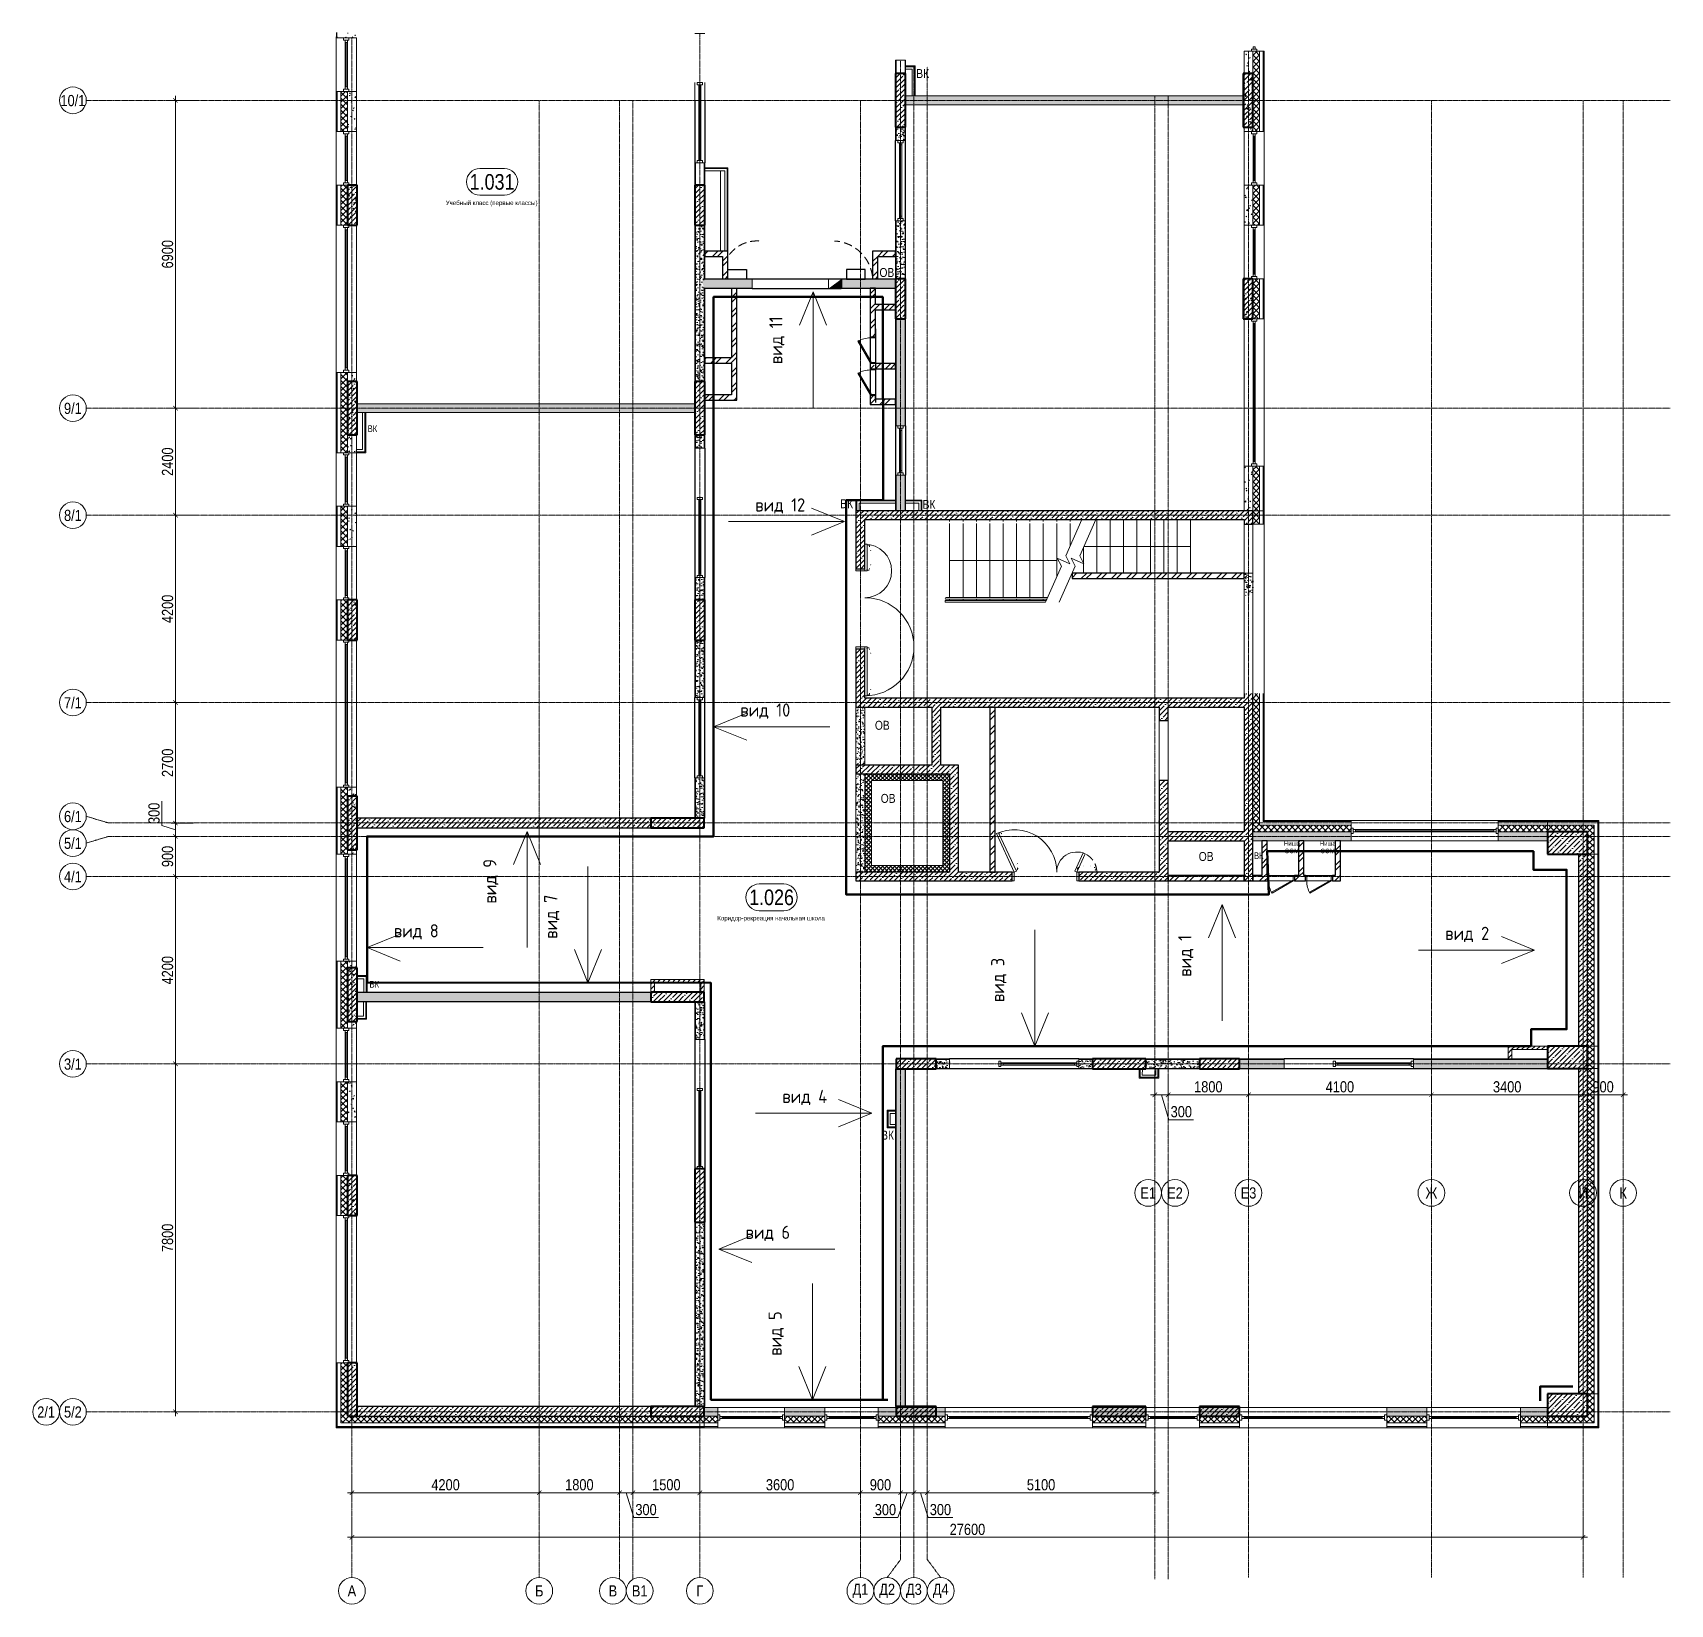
# Model space of a CAD drawing. Header units: millimetres. Extents: x -24360 to 609566, y -391049 to 148426.
# Drawn here: x 186874 to 223584, y -4859 to 30369 of the extents above; entities that cross this region are included whole.
import ezdxf
from ezdxf.enums import TextEntityAlignment as Align

# ---------------------------------------------------------------- set-up
doc = ezdxf.new("R2010")
doc.units = ezdxf.units.MM
for name, pattern in [('CENTER2', [28.575, 19.05, -3.175, 3.175, -3.175]), ('DASHED', [19.05, 12.7, -6.35]), ('HIDDEN2', [4.7625, 3.175, -1.5875])]:
    doc.linetypes.add(name, pattern=pattern)
doc.layers.get('Defpoints').update_dxf_attribs({"color": 140})
for name, color, linetype, lineweight in [('A-Wall-Open', 8, 'Continuous', 0), ('A-Wall_Материал_Газоблок_Контур', 250, 'Continuous', 0), ('АР_Area', 5, 'Continuous', 5), ('АР_Двери_внутренние', 5, 'Continuous', 9), ('АР_Двери_внутренние_антипаника', 7, 'Continuous', 0), ('АР_Колонны', 70, 'Continuous', 30), ('АР_Окна', 4, 'Continuous', 5), ('АР_Оси_РД_размер', 8, 'Continuous', 0), ('АР_Стены ГКЛ', 1, 'Continuous', 15), ('АР_Стены ЖБ', 7, 'Continuous', 30), ('АР_Стены кирпич', 32, 'Continuous', 25), ('АР_Стены ПЕНОблок', 52, 'Continuous', 20), ('АР_Тонкая', 254, 'Continuous', 5), ('АР_Утеплитель', 31, 'Continuous', 0), ('АР_Ф_ЛК', 7, 'Continuous', 5), ('АР_Штриховка', 8, 'Continuous', 0), ('ВК_Шахты', 5, 'Continuous', 9), ('Двери кабины', 252, 'Continuous', 0), ('ОВ_Отопление', 30, 'Continuous', 5), ('ОВ_Шахты', 1, 'Continuous', 5), ('Основные линии', 7, 'Continuous', 30), ('Размеры', 7, 'Continuous', 15), ('СС_Отверстия', 72, 'Continuous', 9), ('ЭОМ_отверстия', 5, 'Continuous', 5)]:
    doc.layers.add(name, color=color, linetype=linetype, lineweight=lineweight)
for name, color, linetype, lineweight, true_color in [('АР_Оси_РД_100', 7, 'Continuous', 0, 0x525252), ('МАГНИТЫ', 7, 'Continuous', 0, 0xd100d1), ('РД_Витраж_вн', 7, 'Continuous', 25, 0x148aff), ('РД_проем_инж перемыч_фахверк', 7, 'Continuous', 18, 0xff1f1f)]:
    doc.layers.add(name, color=color, linetype=linetype, lineweight=lineweight, true_color=true_color)
for name, color, linetype, lineweight, plot in [('РД_Витраж_проем', 80, 'Continuous', 0, False), ('РД_Проем', 230, 'Continuous', 0, False), ('РД_проем_инж перемыч_подсчет', 50, 'Continuous', 30, False)]:
    doc.layers.add(name, color=color, linetype=linetype, lineweight=lineweight, plot=plot)
doc.styles.add('style1', font='ARIALN.TTF')
doc.styles.add('ккк', font='isocpeur.ttf', dxfattribs={"width": 0.85, "oblique": 15})
doc.styles.add('СПДС', font='isocpeur.ttf', dxfattribs={"width": 0.9})
doc.dimstyles.new('Dim100_ареал', dxfattribs={"dimscale": 100, "dimtxt": 2.5, "dimasz": 1, "dimexe": 1, "dimexo": 1, "dimgap": 0.5, "dimtad": 1, "dimzin": 12, "dimdsep": 46, "dimtxsty": 'style1', "dimblk": 'ARCHTICK', "dimcen": 1, "dimdle": 1, "dimclrd": 256, "dimclre": 256, "dimaunit": 1, "dimadec": 0, "dimazin": 3, "dimtfac": 1, "dimtmove": 1, "dimatfit": 3, "dimldrblk": 'OPEN30', "dimfxl": 4, "dimfxlon": 1, "dimtolj": 1, "dimtzin": 0, "dimlwd": 9, "dimlwe": 9, "dimarcsym": 0})
pattern_1 = [(45, (194029.4, -14045.8), (-168.3798, 168.3798), []), (45, (194141.65, -14045.8), (-168.3798, 168.3798), [])]
pattern_2 = [(45, (194029.4, -14045.81), (-112.2532, 112.2532), []), (45, (194141.65, -14045.81), (-112.2532, 112.2532), [198.4375, -39.6875, 0, -39.6875])]
pattern_3 = [(45, (194029.4, -14045.81), (-67.35192, 67.35192), []), (135, (194029.4, -14045.81), (-67.35192, -67.35192), [])]
pattern_4 = [(360, (194029.3997, -14045.8112), (4e-17, 1), [])]
pattern_5 = [(95, (194029.4, -14045.81), (140.09465, 117.5534), [19.05, -209.55]), (40, (194029.4, -14045.81), (-160.0185, 110.1767), [15.24, -167.6406]), (145.45144, (194041.07, -14036.02), (-19.9238, 227.7301), [16.19, -178.0902]), (91.1842, (193993.48, -14009.9), (221.4102, 161.9534), [28.575, -314.325]), (141.6356, (194011.93, -13996.4), (-7.0866, 342.8268), [24.285, -267.1356]), (36.1842, (193993.48, -14009.9), (-7.0866, 342.8268), [22.86, -251.4597]), (66, (194020.42, -14000.91), (179.52, 34.89515), [19.05, -209.55]), (11, (194020.42, -14000.91), (-86.5399, 173.9412), [15.24, -167.64]), (116.45145, (194035.38, -13998), (92.9801, 208.8363), [16.19, -178.0899]), (82.5, (194029.4, -14045.81), (-57.60547, 61.97341), [0, -165.608, 0, -170.18, 0, -168.275]), (52.5, (194029.4, -14045.81), (-23.58973, 118.087), [0, -97.028, 0, -161.798, 0, -64.135]), (12.5, (193989.35, -14085.86), (99.92786, 91.8262), [0, -63.5, 0, -198.12, 0, -262.89]), (2.5, (193971.39, -14103.82), (86.7639, 122.7224), [0, -82.55, 0, -131.572, 0, -186.69])]
pattern_6 = [(95, (194029.4, -14045.81), (140.09465, 117.5534), [19.05, -209.55]), (40, (194029.4, -14045.81), (-160.01845, 110.1767), [15.24, -167.6406]), (145.45144, (194041.07, -14036.02), (-19.9238, 227.7301), [16.19, -178.09024]), (91.1842, (193993.48, -14009.9), (221.4102, 161.9534), [28.575, -314.325]), (141.63556, (194011.93, -13996.4), (-7.0866, 342.8268), [24.285, -267.1356]), (36.18415, (193993.48, -14009.9), (-7.0866, 342.8268), [22.86, -251.4597]), (66, (194020.42, -14000.91), (179.52, 34.89515), [19.05, -209.55]), (11, (194020.42, -14000.91), (-86.5399, 173.9412), [15.24, -167.64]), (116.45145, (194035.38, -13998), (92.98005, 208.83634), [16.19, -178.08994]), (82.5, (194029.4, -14045.81), (-57.60547, 61.97341), [0, -165.608, 0, -170.18, 0, -168.275]), (52.5, (194029.4, -14045.81), (-23.58973, 118.087), [0, -97.028, 0, -161.798, 0, -64.135]), (12.5, (193989.35, -14085.86), (99.92786, 91.8262), [0, -63.5, 0, -198.12, 0, -262.89]), (2.5, (193971.39, -14103.82), (86.7639, 122.7224), [0, -82.55, 0, -131.572, 0, -186.69])]
pattern_7 = [(95, (194029.4, -14045.81), (140.09465, 117.5534), [19.05, -209.55]), (40, (194029.4, -14045.81), (-160.01845, 110.1767), [15.24, -167.6406]), (145.45144, (194041.07, -14036.02), (-19.9238, 227.7301), [16.19, -178.09024]), (91.1842, (193993.48, -14009.9), (221.4102, 161.9534), [28.575, -314.325]), (141.63556, (194011.93, -13996.4), (-7.0866, 342.8268), [24.285, -267.1356]), (36.18415, (193993.48, -14009.9), (-7.0866, 342.8268), [22.86, -251.4597]), (66, (194020.42, -14000.91), (179.52, 34.89515), [19.05, -209.55]), (11, (194020.42, -14000.91), (-86.5399, 173.9412), [15.24, -167.64]), (116.45145, (194035.38, -13998), (92.98005, 208.83634), [16.19, -178.0899]), (82.5, (194029.4, -14045.81), (-57.60547, 61.97341), [0, -165.608, 0, -170.18, 0, -168.275]), (52.5, (194029.4, -14045.81), (-23.58973, 118.087), [0, -97.028, 0, -161.798, 0, -64.135]), (12.5, (193989.35, -14085.86), (99.92786, 91.8262), [0, -63.5, 0, -198.12, 0, -262.89]), (2.5, (193971.39, -14103.82), (86.7639, 122.7224), [0, -82.55, 0, -131.572, 0, -186.69])]
pattern_8 = [(45, (194029.4, -14045.8), (-168.3798, 168.3798), []), (45, (194141.65, -14045.8), (-168.3798, 168.3798), [])]
pattern_9 = [(45, (194029.4, -14045.81), (-112.2532, 112.2532), []), (45, (194141.65, -14045.81), (-112.2532, 112.2532), [198.4375, -39.6875, 0, -39.6875])]
pattern_10 = [(45, (194029.4, -14045.81), (-112.2532, 112.2532), []), (45, (194141.65, -14045.81), (-112.2532, 112.2532), [198.4375, -39.6875, 0, -39.6875])]
pattern_11 = [(45, (194029.4, -14045.81), (-112.2532, 112.2532), []), (45, (194141.65, -14045.81), (-112.2532, 112.2532), [198.4375, -39.6875, 0, -39.6875])]
pattern_12 = [(45, (194029.4, -14045.8), (-168.3798, 168.3798), []), (45, (194141.65, -14045.8), (-168.3798, 168.3798), [])]
pattern_13 = [(95, (194029.4, -14045.81), (140.09465, 117.5534), [19.05, -209.55]), (40, (194029.4, -14045.81), (-160.0185, 110.1767), [15.24, -167.6406]), (145.45144, (194041.07, -14036.02), (-19.9238, 227.7301), [16.19, -178.0902]), (91.1842, (193993.48, -14009.9), (221.4102, 161.9534), [28.575, -314.325]), (141.63556, (194011.93, -13996.4), (-7.0866, 342.8268), [24.285, -267.1356]), (36.18415, (193993.48, -14009.9), (-7.0866, 342.8268), [22.86, -251.4597]), (66, (194020.42, -14000.91), (179.52, 34.89515), [19.05, -209.55]), (11, (194020.42, -14000.91), (-86.5399, 173.9412), [15.24, -167.64]), (116.45145, (194035.38, -13998), (92.98005, 208.8363), [16.19, -178.0899]), (82.5, (194029.4, -14045.81), (-57.60547, 61.97341), [0, -165.608, 0, -170.18, 0, -168.275]), (52.5, (194029.4, -14045.81), (-23.58973, 118.087), [0, -97.028, 0, -161.798, 0, -64.135]), (12.5, (193989.35, -14085.86), (99.92786, 91.8262), [0, -63.5, 0, -198.12, 0, -262.89]), (2.5, (193971.39, -14103.82), (86.7639, 122.7224), [0, -82.55, 0, -131.572, 0, -186.69])]
pattern_14 = [(45, (194029.4, -14045.81), (-33.67596, 33.67596), [])]
pattern_15 = [(45, (194029.4, -14045.81), (-33.67596, 33.67596), [])]
pattern_16 = [(45, (194029.4, -14045.81), (-56.1266, 56.1266), [])]

msp = doc.modelspace()

# ---------------------------------------------------------------- texts
at = {"layer": 'ВК_Шахты', "color": 18, "lineweight": 50, "true_color": 0x000000, "style": 'style1'}
for height, p in [(200, (206681.645, 29353.802)), (150, (194381.622, 21418.881)), (200, (204978.034, 19711.337)), (200, (206824.121, 19697.295)), (150, (214252.651, 11845.286)), (150, (194424.542, 8964.035)), (200, (205895.018, 5556.024))]:
    msp.add_text('ВК', height=height, dxfattribs=at).set_placement(p)
at = {"layer": 'ОВ_Отопление', "color": 18, "lineweight": 50, "true_color": 0x000000, "style": 'style1'}
msp.add_text('ОВ', height=200, dxfattribs=at).set_placement((205856.031, 24894.752))
at = {"layer": 'ОВ_Шахты', "color": 18, "lineweight": 50, "true_color": 0x000000, "style": 'style1'}
for p in [(205754.759, 14744.51), (205884.746, 13105.927), (213014.046, 11804.121)]:
    msp.add_text('ОВ', height=200, dxfattribs=at).set_placement(p)
at = {"layer": 'Основные линии', "char_height": 295.2401, "attachment_point": 1, "rotation": 90, "style": 'СПДС'}
for s, insert in [('вид 11', (203386.175, 22939.19)), ('вид 9', (196973.684, 10847.211)), ('вид 7', (198339.369, 10056.658)), ('вид 1', (212554.45, 9206.362)), ('вид 3', (208359.704, 8639.19)), ('вид 5', (203368.786, 709.19))]:
    msp.add_mtext_dynamic_manual_height_columns(s, width=1990.98948, gutter_width=991.045, heights=[0], dxfattribs=dict(at, insert=insert))
at = {"layer": 'Основные линии', "char_height": 295.2401, "attachment_point": 1, "style": 'СПДС'}
for s, insert in [('вид 12', (203071.648, 19932.13)), ('вид 10', (202737.256, 15334.333)), ('вид 8', (194970.452, 10384.863)), ('вид 2', (218538.172, 10327.685)), ('вид 4', (203679.258, 6672.527)), ('вид 6', (202854.153, 3626.369))]:
    msp.add_mtext_dynamic_manual_height_columns(s, width=1990.98948, gutter_width=991.045, heights=[0], dxfattribs=dict(at, insert=insert))
at = {"layer": 'ЭОМ_отверстия', "color": 18, "lineweight": 50, "true_color": 0x000000, "style": 'style1'}
for s, p in [('Ниша', (214922.815, 12145.512)), ('Ниша', (214922.815, 12145.512)), ('Ниша', (215725.493, 12145.512)), ('ЭОМ', (214944.302, 11977.072)), ('ЭОМ', (214944.302, 11977.072)), ('ЭОМ', (215746.98, 11977.072))]:
    msp.add_text(s, height=100, dxfattribs=at).set_placement(p)

# ---------------------------------------------------------------- blocks, each defined once
blk = doc.blocks.new('MOK-МаркаПом_овал_ареал')
for p, q in [((-2.75, 3), (2.75, 3)), ((-2.75, -3), (2.75, -3))]:
    blk.add_line(p, q)
for centre, radius, start, end in [((-2.75, 0), 3, 90, 270), ((-3.75, 0), 3.5, 0, 0.001), ((2.75, 0), 3, 270, 90)]:
    blk.add_arc(centre, radius, start, end)
at = {"color": 0, "style": 'style1'}
blk.add_attdef('АР-ПОМЕЩЕНИЕ:НОМЕР', text='', height=3.5, dxfattribs=at).set_placement((0, 0), align=Align.MIDDLE)
blk = doc.blocks.new('_ArchTick')
at = {"color": 0, "linetype": 'ByBlock', "const_width": 0.15}
blk.add_lwpolyline([(-0.5, -0.5), (0.5, 0.5)], dxfattribs=at)
blk = doc.blocks.new('*D306')
at = {"layer": 'Defpoints', "color": 0, "lineweight": 15, "transparency": 16777216}
for p in [(194029, -1359), (198229, -1359), (198229, -2359)]:
    blk.add_point(p, dxfattribs=at)
at = {"layer": 'АР_Оси_РД_размер', "lineweight": 9, "transparency": 16777216}
for p, q in [((194029, -1959), (194029, -2459)), ((198229, -1959), (198229, -2459)), ((193929, -2359), (198329, -2359))]:
    blk.add_line(p, q, dxfattribs=at)
at = {"layer": 'АР_Оси_РД_размер', "lineweight": 9, "transparency": 16777216, "xscale": 100, "yscale": 100, "zscale": 100, "rotation": 180}
blk.add_blockref('_ArchTick', (194029, -2359), dxfattribs=at)
at = {"layer": 'АР_Оси_РД_размер', "lineweight": 9, "transparency": 16777216, "xscale": 100, "yscale": 100, "zscale": 100}
blk.add_blockref('_ArchTick', (198229, -2359), dxfattribs=at)
at = {"layer": 'АР_Оси_РД_размер', "color": 0, "transparency": 16777216, "insert": (196129, -2182), "char_height": 250, "attachment_point": 5, "style": 'style1'}
blk.add_mtext('\\A1;4200', dxfattribs=at)
blk = doc.blocks.new('_Open30')
at = {"color": 0, "linetype": 'ByBlock', "lineweight": -2}
for p, q in [((-1, 0.27), (0, 0)), ((0, 0), (-1, -0.27)), ((0, 0), (-1, 0))]:
    blk.add_line(p, q, dxfattribs=at)
blk = doc.blocks.new('A-iden')
at = {"linetype": 'Continuous', "lineweight": 5}
blk.add_circle((0, -4), 3, dxfattribs=at)
at = {"color": 0, "linetype": 'Continuous', "lineweight": 20, "style": 'ккк', "width": 0.85}
blk.add_attdef('ID', text='', height=4, dxfattribs=at).set_placement((0.31, -3.85), align=Align.MIDDLE_CENTER)
blk = doc.blocks.new('*D285')
at = {"layer": 'Defpoints', "color": 0, "lineweight": 15, "transparency": 16777216}
for p in [(198229, -1359), (200029, -1359), (200029, -2359)]:
    blk.add_point(p, dxfattribs=at)
at = {"layer": 'АР_Оси_РД_размер', "lineweight": 9, "transparency": 16777216}
for p, q in [((198229, -1959), (198229, -2459)), ((200029, -1959), (200029, -2459)), ((198129, -2359), (200129, -2359))]:
    blk.add_line(p, q, dxfattribs=at)
at = {"layer": 'АР_Оси_РД_размер', "lineweight": 9, "transparency": 16777216, "xscale": 100, "yscale": 100, "zscale": 100, "rotation": 180}
blk.add_blockref('_ArchTick', (198229, -2359), dxfattribs=at)
at = {"layer": 'АР_Оси_РД_размер', "lineweight": 9, "transparency": 16777216, "xscale": 100, "yscale": 100, "zscale": 100}
blk.add_blockref('_ArchTick', (200029, -2359), dxfattribs=at)
at = {"layer": 'АР_Оси_РД_размер', "color": 0, "transparency": 16777216, "insert": (199129, -2182), "char_height": 250, "attachment_point": 5, "style": 'style1'}
blk.add_mtext('\\A1;1800', dxfattribs=at)
blk = doc.blocks.new('*D286')
at = {"layer": 'Defpoints', "color": 0, "lineweight": 15, "transparency": 16777216}
for p in [(200029, -1359), (200329, -1359), (200329, -2359)]:
    blk.add_point(p, dxfattribs=at)
at = {"layer": 'АР_Оси_РД_размер', "lineweight": 9, "transparency": 16777216}
for p, q in [((200029, -1959), (200029, -2459)), ((200329, -1959), (200329, -2459)), ((199929, -2359), (200429, -2359)), ((200179, -2359), (200347, -2917)), ((200347, -2917), (200899, -2917))]:
    blk.add_line(p, q, dxfattribs=at)
at = {"layer": 'АР_Оси_РД_размер', "lineweight": 9, "transparency": 16777216, "xscale": 100, "yscale": 100, "zscale": 100, "rotation": 180}
blk.add_blockref('_ArchTick', (200029, -2359), dxfattribs=at)
at = {"layer": 'АР_Оси_РД_размер', "lineweight": 9, "transparency": 16777216, "xscale": 100, "yscale": 100, "zscale": 100}
blk.add_blockref('_ArchTick', (200329, -2359), dxfattribs=at)
at = {"layer": 'АР_Оси_РД_размер', "color": 0, "transparency": 16777216, "insert": (200623, -2739), "char_height": 250, "attachment_point": 5, "style": 'style1'}
blk.add_mtext('\\A1;300', dxfattribs=at)
blk = doc.blocks.new('*D287')
at = {"layer": 'Defpoints', "color": 0, "lineweight": 15, "transparency": 16777216}
for p in [(200329, -1359), (201829, -1359), (201829, -2359)]:
    blk.add_point(p, dxfattribs=at)
at = {"layer": 'АР_Оси_РД_размер', "lineweight": 9, "transparency": 16777216}
for p, q in [((200329, -1959), (200329, -2459)), ((201829, -1959), (201829, -2459)), ((200229, -2359), (201929, -2359))]:
    blk.add_line(p, q, dxfattribs=at)
at = {"layer": 'АР_Оси_РД_размер', "lineweight": 9, "transparency": 16777216, "xscale": 100, "yscale": 100, "zscale": 100, "rotation": 180}
blk.add_blockref('_ArchTick', (200329, -2359), dxfattribs=at)
at = {"layer": 'АР_Оси_РД_размер', "lineweight": 9, "transparency": 16777216, "xscale": 100, "yscale": 100, "zscale": 100}
blk.add_blockref('_ArchTick', (201829, -2359), dxfattribs=at)
at = {"layer": 'АР_Оси_РД_размер', "color": 0, "transparency": 16777216, "insert": (201079, -2182), "char_height": 250, "attachment_point": 5, "style": 'style1'}
blk.add_mtext('\\A1;1500', dxfattribs=at)
blk = doc.blocks.new('*D288')
at = {"layer": 'Defpoints', "color": 0, "lineweight": 15, "transparency": 16777216}
for p in [(201829, -1359), (205429, -1359), (205429, -2359)]:
    blk.add_point(p, dxfattribs=at)
at = {"layer": 'АР_Оси_РД_размер', "lineweight": 9, "transparency": 16777216}
for p, q in [((201829, -1959), (201829, -2459)), ((205429, -1959), (205429, -2459)), ((201729, -2359), (205529, -2359))]:
    blk.add_line(p, q, dxfattribs=at)
at = {"layer": 'АР_Оси_РД_размер', "lineweight": 9, "transparency": 16777216, "xscale": 100, "yscale": 100, "zscale": 100, "rotation": 180}
blk.add_blockref('_ArchTick', (201829, -2359), dxfattribs=at)
at = {"layer": 'АР_Оси_РД_размер', "lineweight": 9, "transparency": 16777216, "xscale": 100, "yscale": 100, "zscale": 100}
blk.add_blockref('_ArchTick', (205429, -2359), dxfattribs=at)
at = {"layer": 'АР_Оси_РД_размер', "color": 0, "transparency": 16777216, "insert": (203629, -2182), "char_height": 250, "attachment_point": 5, "style": 'style1'}
blk.add_mtext('\\A1;3600', dxfattribs=at)
blk = doc.blocks.new('*D289')
at = {"layer": 'Defpoints', "color": 0, "lineweight": 15, "transparency": 16777216}
for p in [(205429, -1359), (206329, -1359), (206329, -2359)]:
    blk.add_point(p, dxfattribs=at)
at = {"layer": 'АР_Оси_РД_размер', "lineweight": 9, "transparency": 16777216}
for p, q in [((205429, -1959), (205429, -2459)), ((206329, -1959), (206329, -2459)), ((205329, -2359), (206429, -2359))]:
    blk.add_line(p, q, dxfattribs=at)
at = {"layer": 'АР_Оси_РД_размер', "lineweight": 9, "transparency": 16777216, "xscale": 100, "yscale": 100, "zscale": 100, "rotation": 180}
blk.add_blockref('_ArchTick', (205429, -2359), dxfattribs=at)
at = {"layer": 'АР_Оси_РД_размер', "lineweight": 9, "transparency": 16777216, "xscale": 100, "yscale": 100, "zscale": 100}
blk.add_blockref('_ArchTick', (206329, -2359), dxfattribs=at)
at = {"layer": 'АР_Оси_РД_размер', "color": 0, "transparency": 16777216, "insert": (205879, -2182), "char_height": 250, "attachment_point": 5, "style": 'style1'}
blk.add_mtext('\\A1;900', dxfattribs=at)
blk = doc.blocks.new('*D290')
at = {"layer": 'Defpoints', "color": 0, "lineweight": 15, "transparency": 16777216}
for p in [(206329, -1359), (206629, -1359), (206629, -2359)]:
    blk.add_point(p, dxfattribs=at)
at = {"layer": 'АР_Оси_РД_размер', "lineweight": 9, "transparency": 16777216}
for p, q in [((206329, -1959), (206329, -2459)), ((206629, -1959), (206629, -2459)), ((206229, -2359), (206729, -2359)), ((206479, -2359), (206266, -2917)), ((206266, -2917), (205714, -2917))]:
    blk.add_line(p, q, dxfattribs=at)
at = {"layer": 'АР_Оси_РД_размер', "lineweight": 9, "transparency": 16777216, "xscale": 100, "yscale": 100, "zscale": 100, "rotation": 180}
blk.add_blockref('_ArchTick', (206329, -2359), dxfattribs=at)
at = {"layer": 'АР_Оси_РД_размер', "lineweight": 9, "transparency": 16777216, "xscale": 100, "yscale": 100, "zscale": 100}
blk.add_blockref('_ArchTick', (206629, -2359), dxfattribs=at)
at = {"layer": 'АР_Оси_РД_размер', "color": 0, "transparency": 16777216, "insert": (205990, -2740), "char_height": 250, "attachment_point": 5, "style": 'style1'}
blk.add_mtext('\\A1;300', dxfattribs=at)
blk = doc.blocks.new('*D291')
at = {"layer": 'Defpoints', "color": 0, "lineweight": 15, "transparency": 16777216}
for p in [(206629, -1359), (206929, -1359), (206929, -2359)]:
    blk.add_point(p, dxfattribs=at)
at = {"layer": 'АР_Оси_РД_размер', "lineweight": 9, "transparency": 16777216}
for p, q in [((206629, -1959), (206629, -2459)), ((206929, -1959), (206929, -2459)), ((206529, -2359), (207029, -2359)), ((206779, -2359), (206947, -2917)), ((206947, -2917), (207499, -2917))]:
    blk.add_line(p, q, dxfattribs=at)
at = {"layer": 'АР_Оси_РД_размер', "lineweight": 9, "transparency": 16777216, "xscale": 100, "yscale": 100, "zscale": 100, "rotation": 180}
blk.add_blockref('_ArchTick', (206629, -2359), dxfattribs=at)
at = {"layer": 'АР_Оси_РД_размер', "lineweight": 9, "transparency": 16777216, "xscale": 100, "yscale": 100, "zscale": 100}
blk.add_blockref('_ArchTick', (206929, -2359), dxfattribs=at)
at = {"layer": 'АР_Оси_РД_размер', "color": 0, "transparency": 16777216, "insert": (207223, -2739), "char_height": 250, "attachment_point": 5, "style": 'style1'}
blk.add_mtext('\\A1;300', dxfattribs=at)
blk = doc.blocks.new('*D292')
at = {"layer": 'Defpoints', "color": 0, "lineweight": 15, "transparency": 16777216}
for p in [(206929, -1359), (212029, -1359), (212029, -2359)]:
    blk.add_point(p, dxfattribs=at)
at = {"layer": 'АР_Оси_РД_размер', "lineweight": 9, "transparency": 16777216}
for p, q in [((206929, -1959), (206929, -2459)), ((212029, -1959), (212029, -2459)), ((206829, -2359), (212129, -2359))]:
    blk.add_line(p, q, dxfattribs=at)
at = {"layer": 'АР_Оси_РД_размер', "lineweight": 9, "transparency": 16777216, "xscale": 100, "yscale": 100, "zscale": 100, "rotation": 180}
blk.add_blockref('_ArchTick', (206929, -2359), dxfattribs=at)
at = {"layer": 'АР_Оси_РД_размер', "lineweight": 9, "transparency": 16777216, "xscale": 100, "yscale": 100, "zscale": 100}
blk.add_blockref('_ArchTick', (212029, -2359), dxfattribs=at)
at = {"layer": 'АР_Оси_РД_размер', "color": 0, "transparency": 16777216, "insert": (209479, -2182), "char_height": 250, "attachment_point": 5, "style": 'style1'}
blk.add_mtext('\\A1;5100', dxfattribs=at)
blk = doc.blocks.new('*D293')
at = {"layer": 'Defpoints', "color": 0, "lineweight": 15, "transparency": 16777216}
for p in [(212029, 7561), (212329, 7561), (212329, 6561)]:
    blk.add_point(p, dxfattribs=at)
at = {"layer": 'АР_Оси_РД_размер', "lineweight": 9, "transparency": 16777216}
for p, q in [((212029, 6961), (212029, 6461)), ((212329, 6961), (212329, 6461)), ((211929, 6561), (212429, 6561)), ((212179, 6561), (212347, 6003)), ((212347, 6003), (212899, 6003))]:
    blk.add_line(p, q, dxfattribs=at)
at = {"layer": 'АР_Оси_РД_размер', "lineweight": 9, "transparency": 16777216, "xscale": 100, "yscale": 100, "zscale": 100, "rotation": 180}
blk.add_blockref('_ArchTick', (212029, 6561), dxfattribs=at)
at = {"layer": 'АР_Оси_РД_размер', "lineweight": 9, "transparency": 16777216, "xscale": 100, "yscale": 100, "zscale": 100}
blk.add_blockref('_ArchTick', (212329, 6561), dxfattribs=at)
at = {"layer": 'АР_Оси_РД_размер', "color": 0, "transparency": 16777216, "insert": (212623, 6181), "char_height": 250, "attachment_point": 5, "style": 'style1'}
blk.add_mtext('\\A1;300', dxfattribs=at)
blk = doc.blocks.new('*D294')
at = {"layer": 'Defpoints', "color": 0, "lineweight": 15, "transparency": 16777216}
for p in [(212329, 7561), (214129, 7561), (214129, 6561)]:
    blk.add_point(p, dxfattribs=at)
at = {"layer": 'АР_Оси_РД_размер', "lineweight": 9, "transparency": 16777216}
for p, q in [((212329, 6961), (212329, 6461)), ((214129, 6961), (214129, 6461)), ((212229, 6561), (214229, 6561))]:
    blk.add_line(p, q, dxfattribs=at)
at = {"layer": 'АР_Оси_РД_размер', "lineweight": 9, "transparency": 16777216, "xscale": 100, "yscale": 100, "zscale": 100, "rotation": 180}
blk.add_blockref('_ArchTick', (212329, 6561), dxfattribs=at)
at = {"layer": 'АР_Оси_РД_размер', "lineweight": 9, "transparency": 16777216, "xscale": 100, "yscale": 100, "zscale": 100}
blk.add_blockref('_ArchTick', (214129, 6561), dxfattribs=at)
at = {"layer": 'АР_Оси_РД_размер', "color": 0, "transparency": 16777216, "insert": (213229, 6739), "char_height": 250, "attachment_point": 5, "style": 'style1'}
blk.add_mtext('\\A1;1800', dxfattribs=at)
blk = doc.blocks.new('*D295')
at = {"layer": 'Defpoints', "color": 0, "lineweight": 15, "transparency": 16777216}
for p in [(214129, 7561), (218229, 7561), (218229, 6561)]:
    blk.add_point(p, dxfattribs=at)
at = {"layer": 'АР_Оси_РД_размер', "lineweight": 9, "transparency": 16777216}
for p, q in [((214129, 6961), (214129, 6461)), ((218229, 6961), (218229, 6461)), ((214029, 6561), (218329, 6561))]:
    blk.add_line(p, q, dxfattribs=at)
at = {"layer": 'АР_Оси_РД_размер', "lineweight": 9, "transparency": 16777216, "xscale": 100, "yscale": 100, "zscale": 100, "rotation": 180}
blk.add_blockref('_ArchTick', (214129, 6561), dxfattribs=at)
at = {"layer": 'АР_Оси_РД_размер', "lineweight": 9, "transparency": 16777216, "xscale": 100, "yscale": 100, "zscale": 100}
blk.add_blockref('_ArchTick', (218229, 6561), dxfattribs=at)
at = {"layer": 'АР_Оси_РД_размер', "color": 0, "transparency": 16777216, "insert": (216179, 6739), "char_height": 250, "attachment_point": 5, "style": 'style1'}
blk.add_mtext('\\A1;4100', dxfattribs=at)
blk = doc.blocks.new('*D296')
at = {"layer": 'Defpoints', "color": 0, "lineweight": 15, "transparency": 16777216}
for p in [(218229, 7561), (221629, 7561), (221629, 6561)]:
    blk.add_point(p, dxfattribs=at)
at = {"layer": 'АР_Оси_РД_размер', "lineweight": 9, "transparency": 16777216}
for p, q in [((218229, 6961), (218229, 6461)), ((221629, 6961), (221629, 6461)), ((218129, 6561), (221729, 6561))]:
    blk.add_line(p, q, dxfattribs=at)
at = {"layer": 'АР_Оси_РД_размер', "lineweight": 9, "transparency": 16777216, "xscale": 100, "yscale": 100, "zscale": 100, "rotation": 180}
blk.add_blockref('_ArchTick', (218229, 6561), dxfattribs=at)
at = {"layer": 'АР_Оси_РД_размер', "lineweight": 9, "transparency": 16777216, "xscale": 100, "yscale": 100, "zscale": 100}
blk.add_blockref('_ArchTick', (221629, 6561), dxfattribs=at)
at = {"layer": 'АР_Оси_РД_размер', "color": 0, "transparency": 16777216, "insert": (219929, 6739), "char_height": 250, "attachment_point": 5, "style": 'style1'}
blk.add_mtext('\\A1;3400', dxfattribs=at)
blk = doc.blocks.new('*D297')
at = {"layer": 'Defpoints', "color": 0, "lineweight": 15, "transparency": 16777216}
for p in [(221629, 7561), (222529, 7561), (222529, 6561)]:
    blk.add_point(p, dxfattribs=at)
at = {"layer": 'АР_Оси_РД_размер', "lineweight": 9, "transparency": 16777216}
for p, q in [((221629, 6961), (221629, 6461)), ((222529, 6961), (222529, 6461)), ((221529, 6561), (222629, 6561))]:
    blk.add_line(p, q, dxfattribs=at)
at = {"layer": 'АР_Оси_РД_размер', "lineweight": 9, "transparency": 16777216, "xscale": 100, "yscale": 100, "zscale": 100, "rotation": 180}
blk.add_blockref('_ArchTick', (221629, 6561), dxfattribs=at)
at = {"layer": 'АР_Оси_РД_размер', "lineweight": 9, "transparency": 16777216, "xscale": 100, "yscale": 100, "zscale": 100}
blk.add_blockref('_ArchTick', (222529, 6561), dxfattribs=at)
at = {"layer": 'АР_Оси_РД_размер', "color": 0, "transparency": 16777216, "insert": (222079, 6739), "char_height": 250, "attachment_point": 5, "style": 'style1'}
blk.add_mtext('\\A1;900', dxfattribs=at)
blk = doc.blocks.new('*D307')
at = {"layer": 'Defpoints', "color": 0, "lineweight": 15, "transparency": 16777216}
for p in [(190074, 7254), (191074, 7254), (190809, -546)]:
    blk.add_point(p, dxfattribs=at)
at = {"layer": 'АР_Оси_РД_размер', "lineweight": 9, "transparency": 16777216}
for p, q in [((190074, -646), (190074, 7354)), ((190474, 7254), (189974, 7254)), ((190474, -546), (189974, -546))]:
    blk.add_line(p, q, dxfattribs=at)
at = {"layer": 'АР_Оси_РД_размер', "lineweight": 9, "transparency": 16777216, "xscale": 100, "yscale": 100, "zscale": 100}
for p, rotation in [((190074, 7254), 90), ((190074, -546), 270)]:
    blk.add_blockref('_ArchTick', p, dxfattribs=dict(at, rotation=rotation))
at = {"layer": 'АР_Оси_РД_размер', "color": 0, "transparency": 16777216, "insert": (189897, 3354), "char_height": 250, "attachment_point": 5, "rotation": 90, "style": 'style1'}
blk.add_mtext('\\A1;7800', dxfattribs=at)
blk = doc.blocks.new('*D298')
at = {"layer": 'Defpoints', "color": 0, "lineweight": 15, "transparency": 16777216}
for p in [(190074, 11454), (191074, 11454), (191074, 7254)]:
    blk.add_point(p, dxfattribs=at)
at = {"layer": 'АР_Оси_РД_размер', "lineweight": 9, "transparency": 16777216}
for p, q in [((190474, 11454), (189974, 11454)), ((190074, 7154), (190074, 11554)), ((190474, 7254), (189974, 7254))]:
    blk.add_line(p, q, dxfattribs=at)
at = {"layer": 'АР_Оси_РД_размер', "lineweight": 9, "transparency": 16777216, "xscale": 100, "yscale": 100, "zscale": 100}
for p, rotation in [((190074, 11454), 90), ((190074, 7254), 270)]:
    blk.add_blockref('_ArchTick', p, dxfattribs=dict(at, rotation=rotation))
at = {"layer": 'АР_Оси_РД_размер', "color": 0, "transparency": 16777216, "insert": (189897, 9354), "char_height": 250, "attachment_point": 5, "rotation": 90, "style": 'style1'}
blk.add_mtext('\\A1;4200', dxfattribs=at)
blk = doc.blocks.new('*D299')
at = {"layer": 'Defpoints', "color": 0, "lineweight": 15, "transparency": 16777216}
for p in [(190074, 12354), (191074, 12354), (191074, 11454)]:
    blk.add_point(p, dxfattribs=at)
at = {"layer": 'АР_Оси_РД_размер', "lineweight": 9, "transparency": 16777216}
for p, q in [((190474, 12354), (189974, 12354)), ((190074, 11354), (190074, 12454)), ((190474, 11454), (189974, 11454))]:
    blk.add_line(p, q, dxfattribs=at)
at = {"layer": 'АР_Оси_РД_размер', "lineweight": 9, "transparency": 16777216, "xscale": 100, "yscale": 100, "zscale": 100}
for p, rotation in [((190074, 12354), 90), ((190074, 11454), 270)]:
    blk.add_blockref('_ArchTick', p, dxfattribs=dict(at, rotation=rotation))
at = {"layer": 'АР_Оси_РД_размер', "color": 0, "transparency": 16777216, "insert": (189897, 11904), "char_height": 250, "attachment_point": 5, "rotation": 90, "style": 'style1'}
blk.add_mtext('\\A1;900', dxfattribs=at)
blk = doc.blocks.new('*D300')
at = {"layer": 'Defpoints', "color": 0, "lineweight": 15, "transparency": 16777216}
for p in [(190074, 12654), (191074, 12654), (191074, 12354)]:
    blk.add_point(p, dxfattribs=at)
at = {"layer": 'АР_Оси_РД_размер', "lineweight": 9, "transparency": 16777216}
for p, q in [((189772, 12595), (189772, 13147)), ((190074, 12504), (189772, 12595)), ((190474, 12654), (189974, 12654)), ((190074, 12254), (190074, 12754)), ((190474, 12354), (189974, 12354))]:
    blk.add_line(p, q, dxfattribs=at)
at = {"layer": 'АР_Оси_РД_размер', "lineweight": 9, "transparency": 16777216, "xscale": 100, "yscale": 100, "zscale": 100}
for p, rotation in [((190074, 12654), 90), ((190074, 12354), 270)]:
    blk.add_blockref('_ArchTick', p, dxfattribs=dict(at, rotation=rotation))
at = {"layer": 'АР_Оси_РД_размер', "color": 0, "transparency": 16777216, "insert": (189594, 12871), "char_height": 250, "attachment_point": 5, "rotation": 90, "style": 'style1'}
blk.add_mtext('\\A1;300', dxfattribs=at)
blk = doc.blocks.new('*D301')
at = {"layer": 'Defpoints', "color": 0, "lineweight": 15, "transparency": 16777216}
for p in [(190074, 15354), (191074, 15354), (191074, 12654)]:
    blk.add_point(p, dxfattribs=at)
at = {"layer": 'АР_Оси_РД_размер', "lineweight": 9, "transparency": 16777216}
for p, q in [((190074, 12554), (190074, 15454)), ((190474, 15354), (189974, 15354)), ((190474, 12654), (189974, 12654))]:
    blk.add_line(p, q, dxfattribs=at)
at = {"layer": 'АР_Оси_РД_размер', "lineweight": 9, "transparency": 16777216, "xscale": 100, "yscale": 100, "zscale": 100}
for p, rotation in [((190074, 15354), 90), ((190074, 12654), 270)]:
    blk.add_blockref('_ArchTick', p, dxfattribs=dict(at, rotation=rotation))
at = {"layer": 'АР_Оси_РД_размер', "color": 0, "transparency": 16777216, "insert": (189897, 14004), "char_height": 250, "attachment_point": 5, "rotation": 90, "style": 'style1'}
blk.add_mtext('\\A1;2700', dxfattribs=at)
blk = doc.blocks.new('*D302')
at = {"layer": 'Defpoints', "color": 0, "lineweight": 15, "transparency": 16777216}
for p in [(190074, 19554), (191074, 19554), (191074, 15354)]:
    blk.add_point(p, dxfattribs=at)
at = {"layer": 'АР_Оси_РД_размер', "lineweight": 9, "transparency": 16777216}
for p, q in [((190474, 19554), (189974, 19554)), ((190074, 15254), (190074, 19654)), ((190474, 15354), (189974, 15354))]:
    blk.add_line(p, q, dxfattribs=at)
at = {"layer": 'АР_Оси_РД_размер', "lineweight": 9, "transparency": 16777216, "xscale": 100, "yscale": 100, "zscale": 100}
for p, rotation in [((190074, 19554), 90), ((190074, 15354), 270)]:
    blk.add_blockref('_ArchTick', p, dxfattribs=dict(at, rotation=rotation))
at = {"layer": 'АР_Оси_РД_размер', "color": 0, "transparency": 16777216, "insert": (189897, 17454), "char_height": 250, "attachment_point": 5, "rotation": 90, "style": 'style1'}
blk.add_mtext('\\A1;4200', dxfattribs=at)
blk = doc.blocks.new('*D303')
at = {"layer": 'Defpoints', "color": 0, "lineweight": 15, "transparency": 16777216}
for p in [(190074, 21954), (191074, 21954), (191074, 19554)]:
    blk.add_point(p, dxfattribs=at)
at = {"layer": 'АР_Оси_РД_размер', "lineweight": 9, "transparency": 16777216}
for p, q in [((190074, 19454), (190074, 22054)), ((190474, 21954), (189974, 21954)), ((190474, 19554), (189974, 19554))]:
    blk.add_line(p, q, dxfattribs=at)
at = {"layer": 'АР_Оси_РД_размер', "lineweight": 9, "transparency": 16777216, "xscale": 100, "yscale": 100, "zscale": 100}
for p, rotation in [((190074, 21954), 90), ((190074, 19554), 270)]:
    blk.add_blockref('_ArchTick', p, dxfattribs=dict(at, rotation=rotation))
at = {"layer": 'АР_Оси_РД_размер', "color": 0, "transparency": 16777216, "insert": (189897, 20754), "char_height": 250, "attachment_point": 5, "rotation": 90, "style": 'style1'}
blk.add_mtext('\\A1;2400', dxfattribs=at)
blk = doc.blocks.new('*D304')
at = {"layer": 'Defpoints', "color": 0, "lineweight": 15, "transparency": 16777216}
for p in [(190074, 28854), (191074, 28854), (191074, 21954)]:
    blk.add_point(p, dxfattribs=at)
at = {"layer": 'АР_Оси_РД_размер', "lineweight": 9, "transparency": 16777216}
for p, q in [((190474, 28854), (189974, 28854)), ((190074, 21854), (190074, 28954)), ((190474, 21954), (189974, 21954))]:
    blk.add_line(p, q, dxfattribs=at)
at = {"layer": 'АР_Оси_РД_размер', "lineweight": 9, "transparency": 16777216, "xscale": 100, "yscale": 100, "zscale": 100}
for p, rotation in [((190074, 28854), 90), ((190074, 21954), 270)]:
    blk.add_blockref('_ArchTick', p, dxfattribs=dict(at, rotation=rotation))
at = {"layer": 'АР_Оси_РД_размер', "color": 0, "transparency": 16777216, "insert": (189897, 25404), "char_height": 250, "attachment_point": 5, "rotation": 90, "style": 'style1'}
blk.add_mtext('\\A1;6900', dxfattribs=at)
blk = doc.blocks.new('*D305')
at = {"layer": 'Defpoints', "color": 0, "lineweight": 15, "transparency": 16777216}
for p in [(194029, -1359), (221629, -1359), (221629, -3359)]:
    blk.add_point(p, dxfattribs=at)
at = {"layer": 'АР_Оси_РД_размер', "lineweight": 9, "transparency": 16777216}
for p, q in [((194029, -2959), (194029, -3459)), ((221629, -2959), (221629, -3459)), ((193929, -3359), (221729, -3359))]:
    blk.add_line(p, q, dxfattribs=at)
at = {"layer": 'АР_Оси_РД_размер', "lineweight": 9, "transparency": 16777216, "xscale": 100, "yscale": 100, "zscale": 100, "rotation": 180}
blk.add_blockref('_ArchTick', (194029, -3359), dxfattribs=at)
at = {"layer": 'АР_Оси_РД_размер', "lineweight": 9, "transparency": 16777216, "xscale": 100, "yscale": 100, "zscale": 100}
blk.add_blockref('_ArchTick', (221629, -3359), dxfattribs=at)
at = {"layer": 'АР_Оси_РД_размер', "color": 0, "transparency": 16777216, "insert": (207829, -3182), "char_height": 250, "attachment_point": 5, "style": 'style1'}
blk.add_mtext('\\A1;27600', dxfattribs=at)

# ---------------------------------------------------------------- dimensions: what is measured, and where the dimension line sits
at = {"layer": 'АР_Оси_РД_размер'}
for base, p1, p2, picture, middle in [((190074.442, 28854.189), (191074.442, 21954.189), (191074.442, 28854.189), '*D304', (189896.799, 25404.189)), ((190074.442, 21954.189), (191074.442, 19554.189), (191074.442, 21954.189), '*D303', (189896.799, 20754.189)), ((190074.442, 19554.189), (191074.442, 15354.189), (191074.442, 19554.189), '*D302', (189896.799, 17454.189)), ((190074.442, 15354.189), (191074.442, 12654.189), (191074.442, 15354.189), '*D301', (189896.799, 14004.189)), ((190074.442, 12654.189), (191074.442, 12354.189), (191074.442, 12654.189), '*D300', (189594.156, 12644.982)), ((190074.442, 12354.189), (191074.442, 11454.189), (191074.442, 12354.189), '*D299', (189896.799, 11904.189)), ((190074.442, 11454.189), (191074.442, 7254.189), (191074.442, 11454.189), '*D298', (189896.799, 9354.189)), ((190074.442, 7254.189), (190809.136, -545.811), (191074.442, 7254.189), '*D307', (189896.799, 3354.189))]:
    dim = msp.add_linear_dim(base=base, p1=p1, p2=p2, angle=90, dimstyle='Dim100_ареал', dxfattribs=at)
    dim.commit()
    dim.dimension.update_dxf_attribs({"geometry": picture, "text_midpoint": middle})
for base, p1, p2, picture, middle in [((212329.4, 6560.966), (212029.4, 7560.966), (212329.4, 7560.966), '*D293', (212396.779, 6180.679)), ((214129.4, 6560.966), (212329.4, 7560.966), (214129.4, 7560.966), '*D294', (213229.4, 6738.609)), ((218229.4, 6560.966), (214129.4, 7560.966), (218229.4, 7560.966), '*D295', (216179.4, 6738.609)), ((221629.4, 6560.966), (218229.4, 7560.966), (221629.4, 7560.966), '*D296', (219929.4, 6738.609)), ((222529.4, 6560.966), (221629.4, 7560.966), (222529.4, 7560.966), '*D297', (222079.4, 6738.609)), ((198229.4, -2359.177), (194029.4, -1359.177), (198229.4, -1359.177), '*D306', (196129.4, -2181.534)), ((221629.4, -3359.177), (194029.4, -1359.177), (221629.4, -1359.177), '*D305', (207829.4, -3181.534)), ((200029.4, -2359.177), (198229.4, -1359.177), (200029.4, -1359.177), '*D285', (199129.4, -2181.534)), ((200329.4, -2359.177), (200029.4, -1359.177), (200329.4, -1359.177), '*D286', (200396.779, -2739.463)), ((201829.4, -2359.177), (200329.4, -1359.177), (201829.4, -1359.177), '*D287', (201079.4, -2181.534)), ((205429.4, -2359.177), (201829.4, -1359.177), (205429.4, -1359.177), '*D288', (203629.4, -2181.534)), ((206329.4, -2359.177), (205429.4, -1359.177), (206329.4, -1359.177), '*D289', (205879.4, -2181.534)), ((206929.4, -2359.177), (206629.4, -1359.177), (206929.4, -1359.177), '*D291', (206996.779, -2739.463)), ((212029.4, -2359.177), (206929.4, -1359.177), (212029.4, -1359.177), '*D292', (209479.4, -2181.534))]:
    dim = msp.add_linear_dim(base=base, p1=p1, p2=p2, dimstyle='Dim100_ареал', dxfattribs=at)
    dim.commit()
    dim.dimension.update_dxf_attribs({"geometry": picture, "text_midpoint": middle})
dim = msp.add_linear_dim(base=(206629.4, -2359.177), p1=(206329.4, -1359.177), p2=(206629.4, -1359.177), dimstyle='Dim100_ареал', dxfattribs=at)
dim.commit()
dim.dimension.update_dxf_attribs({"geometry": '*D290', "text_midpoint": (206215.996, -2917.471), "dimtype": 160})

# ---------------------------------------------------------------- hatches: boundary and pattern name
at = {"layer": 'АР_Стены ГКЛ', "linetype": 'Continuous', "lineweight": 0, "true_color": 0x000000}
h = msp.add_hatch(dxfattribs=at)
h.set_pattern_fill('ANSI31', color=18, scale=15, angle=-360, style=0)
h.set_pattern_definition([(45, (194029.4, -14045.81), (-33.67596, 33.67596), [])])
h.paths.add_polyline_path([(206429.4, 29624.189), (206429.4, 29604.189), (206639.4, 29604.189), (206659.4, 29624.189)], flags=0)
h = msp.add_hatch(dxfattribs=at)
h.set_pattern_fill('ANSI31', color=18, scale=15, angle=-360, style=0)
h.set_pattern_definition([(45, (194029.4, -14045.81), (-33.67596, 33.67596), [])])
h.paths.add_polyline_path([(206659.4, 29624.189), (206639.4, 29604.189), (206639.4, 28954.189), (206659.4, 28954.189)], flags=0)
h = msp.add_hatch(dxfattribs=at)
h.set_pattern_fill('ANSI31', color=18, scale=15, style=0)
h.set_pattern_definition([(45, (194029.4, -14045.81), (-33.67596, 33.67596), [])])
h.paths.add_polyline_path([(201939.4, 27344.189), (201939.4, 27324.189), (202439.4, 27324.189), (202459.4, 27344.189)], flags=0)
h = msp.add_hatch(dxfattribs=at)
h.set_pattern_fill('ANSI31', color=18, scale=15, angle=-360, style=0)
h.set_pattern_definition(pattern_15)
h.paths.add_polyline_path([(202459.4, 27344.189), (202439.4, 27324.189), (202439.4, 25474.189), (202459.4, 25474.189)], flags=0)
h = msp.add_hatch(dxfattribs=at)
h.set_pattern_fill('ANSI31', color=18, scale=15, angle=-360, style=0)
h.set_pattern_definition([(45, (194029.4, -14045.81), (-33.67596, 33.67596), [])])
h.paths.add_polyline_path([(194340.568, 21854.093), (194320.568, 21854.12), (194319.358, 20974.14), (194339.33, 20954.135)], flags=0)
h = msp.add_hatch(dxfattribs=at)
h.set_pattern_fill('ANSI31', color=18, scale=15, style=0)
h.set_pattern_definition(pattern_14)
h.paths.add_polyline_path([(194339.33, 20954.135), (194319.358, 20974.14), (194129.387, 20974.189), (194129.382, 20954.189)], flags=0)
h = msp.add_hatch(dxfattribs=at)
h.set_pattern_fill('ANSI31', color=18, scale=15, style=0)
h.set_pattern_definition([(45, (194029.4, -14045.81), (-33.67596, 33.67596), [])])
h.paths.add_polyline_path([(205329.363, 19893.475), (205349.366, 19873.503), (206229.331, 19874.713), (206229.303, 19894.713)], flags=0)
h = msp.add_hatch(dxfattribs=at)
h.set_pattern_fill('ANSI31', color=18, scale=15, style=0)
h.set_pattern_definition([(45, (194029.4, -14045.81), (-33.67596, 33.67596), [])])
h.paths.add_polyline_path([(205329.4, 19654.196), (205349.4, 19654.199), (205349.366, 19873.503), (205329.363, 19893.475)], flags=0)
h = msp.add_hatch(dxfattribs=at)
h.set_pattern_fill('ANSI31', color=18, scale=15, angle=-360, style=0)
h.set_pattern_definition([(45, (194029.4, -14045.81), (-33.67596, 33.67596), [])])
h.paths.add_polyline_path([(206429.621, 19894.713), (206429.558, 19874.713), (206789.423, 19873.573), (206809.426, 19893.51)], flags=0)
h = msp.add_hatch(dxfattribs=at)
h.set_pattern_fill('ANSI31', color=18, scale=15, angle=-360, style=0)
h.set_pattern_definition([(45, (194029.4, -14045.81), (-33.67596, 33.67596), [])])
h.paths.add_polyline_path([(206809.426, 19893.51), (206789.423, 19873.573), (206789.393, 19654.2), (206809.393, 19654.197)], flags=0)
h = msp.add_hatch(dxfattribs=at)
h.set_pattern_fill('ANSI31', color=18, scale=15, style=0)
h.set_pattern_definition([(45, (194029.4, -14045.81), (-33.67596, 33.67596), [])])
h.paths.add_polyline_path([(194149.4, 9234.189), (194149.4, 9214.189), (194349.724, 9214.189), (194369.743, 9234.189)], flags=0)
h = msp.add_hatch(dxfattribs=at)
h.set_pattern_fill('ANSI31', color=18, scale=15, angle=-360, style=0)
h.set_pattern_definition([(45, (194029.4, -14045.81), (-33.67596, 33.67596), [])])
h.paths.add_polyline_path([(194369.743, 9234.189), (194349.724, 9214.189), (194349.4, 8864.091), (194369.4, 8864.072)], flags=0)
h = msp.add_hatch(dxfattribs=at)
h.set_pattern_fill('ANSI31', color=18, scale=15, angle=-360, style=0)
h.set_pattern_definition(pattern_14)
h.paths.add_polyline_path([(194359.4, 8644.189), (194339.4, 8644.189), (194339.4, 8273.728), (194359.4, 8253.539)], flags=0)
h = msp.add_hatch(dxfattribs=at)
h.set_pattern_fill('ANSI31', color=18, scale=15, style=0)
h.set_pattern_definition([(45, (194029.4, -14045.81), (-33.67596, 33.67596), [])])
h.paths.add_polyline_path([(194359.4, 8253.539), (194339.4, 8273.728), (194148.93, 8275.517), (194148.742, 8255.518)], flags=0)
h = msp.add_hatch(dxfattribs=at)
h.set_pattern_fill('ANSI31', color=18, scale=15, style=0)
h.set_pattern_definition([(45, (194029.4, -14045.81), (-33.67596, 33.67596), [])])
h.paths.add_polyline_path([(211679.365, 6934.189), (211699.372, 6954.189), (211699.44, 7144.207), (211679.44, 7144.214)], flags=0)
h = msp.add_hatch(dxfattribs=at)
h.set_pattern_fill('ANSI31', color=18, scale=15, angle=-360, style=0)
h.set_pattern_definition([(45, (194029.4, -14045.81), (-33.67596, 33.67596), [])])
h.paths.add_polyline_path([(212119.4, 7154.189), (212099.4, 7154.189), (212099.4, 6954.189), (212119.4, 6934.189)], flags=0)
h = msp.add_hatch(dxfattribs=at)
h.set_pattern_fill('ANSI31', color=18, scale=15, style=0)
h.set_pattern_definition(pattern_15)
h.paths.add_polyline_path([(212119.4, 6934.189), (212099.4, 6954.189), (211699.372, 6954.189), (211679.365, 6934.189)], flags=0)
h = msp.add_hatch(dxfattribs=at)
h.set_pattern_fill('ANSI31', color=18, scale=15, style=0)
h.set_pattern_definition(pattern_15)
h.paths.add_polyline_path([(206028.662, 5824.189), (206048.708, 5844.189), (206049.515, 6194.211), (206029.561, 6214.22)], flags=0)
h = msp.add_hatch(dxfattribs=at)
h.set_pattern_fill('ANSI31', color=18, scale=15, angle=-360, style=0)
h.set_pattern_definition(pattern_14)
h.paths.add_polyline_path([(206029.561, 6214.22), (206049.515, 6194.211), (206229.422, 6194.132), (206229.43, 6214.132)], flags=0)
h = msp.add_hatch(dxfattribs=at)
h.set_pattern_fill('ANSI31', color=18, scale=15, angle=360, style=0)
h.set_pattern_definition(pattern_15)
h.paths.add_polyline_path([(206229.4, 5824.189), (206229.4, 5844.189), (206048.708, 5844.189), (206028.662, 5824.189)], flags=0)
at = {"layer": 'АР_Штриховка', "linetype": 'Continuous', "lineweight": 5, "true_color": 0x000000}
h = msp.add_hatch(dxfattribs=at)
h.set_pattern_fill('ANSI35', color=18, scale=25, style=0)
h.set_pattern_definition(pattern_10)
h.paths.add_polyline_path([(206219.4, 28254.189), (206439.4, 28254.189), (206439.4, 29454.189), (206219.4, 29454.189)], flags=0)
at = {"layer": 'АР_Штриховка', "linetype": 'Continuous', "lineweight": 0, "true_color": 0x000000}
h = msp.add_hatch(dxfattribs=at)
h.set_pattern_fill('AR-CONC', color=18, angle=405, style=0)
h.set_pattern_definition(pattern_6)
h.paths.add_polyline_path([(214009.4, 28754.189), (214009.4, 28954.189), (206439.4, 28954.189), (206439.4, 28754.189)], flags=0)
h = msp.add_hatch(dxfattribs=at)
h.set_pattern_fill('AR-CONC', color=18, angle=45, style=0)
h.set_pattern_definition([(95, (194029.4, -14045.81), (140.09465, 117.5534), [19.05, -209.55]), (40, (194029.4, -14045.81), (-160.01845, 110.1767), [15.24, -167.6406]), (145.45144, (194041.07, -14036.02), (-19.9238, 227.7301), [16.19, -178.09024]), (91.1842, (193993.48, -14009.9), (221.4102, 161.9534), [28.575, -314.325]), (141.63556, (194011.93, -13996.4), (-7.0866, 342.8268), [24.285, -267.1356]), (36.18415, (193993.48, -14009.9), (-7.0866, 342.8268), [22.86, -251.4597]), (66, (194020.42, -14000.91), (179.52, 34.89515), [19.05, -209.55]), (11, (194020.42, -14000.91), (-86.5399, 173.9412), [15.24, -167.64]), (116.45145, (194035.38, -13998), (92.98005, 208.83634), [16.19, -178.0899]), (82.5, (194029.4, -14045.81), (-57.60547, 61.97341), [0, -165.608, 0, -170.18, 0, -168.275]), (52.5, (194029.4, -14045.81), (-23.58973, 118.087), [0, -97.028, 0, -161.798, 0, -64.135]), (12.5, (193989.35, -14085.86), (99.92786, 91.8262), [0, -63.5, 0, -198.12, 0, -262.89]), (2.5, (193971.39, -14103.82), (86.7639, 122.7224), [0, -82.55, 0, -131.572, 0, -186.69])])
h.paths.add_polyline_path([(206229.4, 24854.189), (206429.4, 24854.189), (206429.4, 26154.189), (206229.4, 26154.189)], flags=0)
h.paths.add_polyline_path([(206229.4, 27954.189), (206429.4, 27954.189), (206429.4, 28254.189), (206229.4, 28254.189)], flags=0)
at = {"layer": 'АР_Штриховка', "linetype": 'Continuous', "lineweight": 5, "true_color": 0x000000}
h = msp.add_hatch(dxfattribs=at)
h.set_pattern_fill('ANSI35', color=18, scale=25, style=0)
h.set_pattern_definition(pattern_10)
h.paths.add_polyline_path([(193929.4, 26054.189), (194149.4, 26054.189), (194149.4, 26954.189), (193929.4, 26954.189)], flags=0)
h = msp.add_hatch(dxfattribs=at)
h.set_pattern_fill('ANSI35', color=18, scale=25, style=0)
h.set_pattern_definition(pattern_10)
h.paths.add_polyline_path([(201719.4, 26054.189), (201939.4, 26054.189), (201939.4, 26954.189), (201719.4, 26954.189)], flags=0)
at = {"layer": 'АР_Штриховка', "linetype": 'Continuous', "lineweight": 0, "true_color": 0x000000}
h = msp.add_hatch(dxfattribs=at)
h.set_pattern_fill('AR-CONC', color=18, angle=-315, style=0)
h.set_pattern_definition([(95, (194029.4, -14045.81), (140.09465, 117.5534), [19.05, -209.55]), (40, (194029.4, -14045.81), (-160.01845, 110.1767), [15.24, -167.6406]), (145.45144, (194041.07, -14036.02), (-19.9238, 227.7301), [16.19, -178.09024]), (91.1842, (193993.48, -14009.9), (221.4102, 161.9534), [28.575, -314.325]), (141.63556, (194011.93, -13996.4), (-7.0866, 342.8268), [24.285, -267.1356]), (36.18415, (193993.48, -14009.9), (-7.0866, 342.8268), [22.86, -251.4597]), (66, (194020.42, -14000.91), (179.52, 34.89515), [19.05, -209.55]), (11, (194020.42, -14000.91), (-86.5399, 173.9412), [15.24, -167.64]), (116.45145, (194035.38, -13998), (92.98005, 208.83634), [16.19, -178.0899]), (82.5, (194029.4, -14045.81), (-57.60547, 61.97341), [0, -165.608, 0, -170.18, 0, -168.275]), (52.5, (194029.4, -14045.81), (-23.58973, 118.087), [0, -97.028, 0, -161.798, 0, -64.135]), (12.5, (193989.35, -14085.86), (99.92786, 91.8262), [0, -63.5, 0, -198.12, 0, -262.89]), (2.5, (193971.39, -14103.82), (86.7639, 122.7224), [0, -82.55, 0, -131.572, 0, -186.69])])
h.paths.add_polyline_path([(201929.4, 26054.189), (201729.4, 26054.189), (201729.4, 24854.189), (201879.4, 24780.855), (201929.4, 24844.189)], flags=0)
h.paths.add_polyline_path([(201929.4, 24644.189), (201879.4, 24780.855), (201729.4, 24854.189), (201729.4, 22554.189), (201929.4, 22554.189)], flags=0)
h = msp.add_hatch(dxfattribs=at)
h.set_pattern_fill('ANSI32', color=18, scale=25, style=0)
h.set_pattern_definition(pattern_12)
h.paths.add_polyline_path([(201939.4, 25474.189), (201939.4, 25354.189), (202339.4, 25354.189), (202459.4, 25474.189)], flags=0)
h = msp.add_hatch(dxfattribs=at)
h.set_pattern_fill('ANSI32', color=18, scale=25, angle=-360, style=0)
h.set_pattern_definition(pattern_8)
h.paths.add_polyline_path([(202459.4, 25474.189), (202339.4, 25354.189), (202339.4, 24854.189), (202459.4, 24854.189)], flags=0)
h = msp.add_hatch(dxfattribs=at)
h.set_pattern_fill('ANSI32', color=18, scale=25, style=0)
h.set_pattern_definition([(45, (194029.4, -14045.8), (-168.3798, 168.3798), []), (45, (194141.65, -14045.8), (-168.3798, 168.3798), [])])
h.paths.add_polyline_path([(205699.4, 24854.189), (205819.4, 24854.189), (205819.4, 25354.189), (205699.4, 25474.189)], flags=0)
h = msp.add_hatch(dxfattribs=at)
h.set_pattern_fill('ANSI32', color=18, scale=25, style=0)
h.set_pattern_definition(pattern_12)
h.paths.add_polyline_path([(205699.4, 25474.189), (205819.4, 25354.189), (206219.4, 25354.189), (206219.4, 25474.189)], flags=0)
h = msp.add_hatch(dxfattribs=at)
h.set_pattern_fill('AR-CONC', color=18, angle=405, style=0)
h.set_pattern_definition(pattern_6)
h.paths.add_polyline_path([(206219.4, 24644.189), (206219.4, 24844.189), (205819.4, 24844.189), (205819.4, 24644.189)], flags=0)
h.paths.add_polyline_path([(205819.4, 24644.189), (205819.4, 24844.189), (204999.4, 24844.189), (204999.4, 24644.189)], flags=0)
h.paths.add_polyline_path([(202999.4, 24644.189), (202999.4, 24844.189), (202339.4, 24844.189), (202339.4, 24644.189)], flags=0)
h.paths.add_polyline_path([(202339.4, 24644.189), (202339.4, 24844.189), (201929.4, 24844.189), (201879.4, 24780.855), (201929.4, 24644.189)], flags=0)
h = msp.add_hatch(dxfattribs=at)
h.set_pattern_fill('ANSI32', color=18, scale=25, angle=-360, style=0)
h.set_pattern_definition(pattern_1)
h.paths.add_polyline_path([(202659.395, 24634.189), (202539.395, 24634.189), (202539.4, 23084.189), (202569.4, 23044.189), (202659.4, 23084.189)], flags=0)
h.paths.add_polyline_path([(202659.4, 23084.189), (202569.4, 23044.189), (202539.4, 22964.189), (202539.402, 22254.189), (202659.403, 22134.189)], flags=0)
h = msp.add_hatch(dxfattribs=at)
h.set_pattern_fill('ANSI32', color=18, scale=25, style=0)
h.set_pattern_definition(pattern_1)
h.paths.add_polyline_path([(205649.401, 22034.189), (205769.401, 22154.189), (205769.401, 22234.189), (205649.401, 22234.189)], flags=0)
h.paths.add_polyline_path([(205649.402, 22834.189), (205769.402, 22834.189), (205739.403, 22914.189), (205649.403, 22954.189)], flags=0)
h.paths.add_polyline_path([(205649.404, 23554.189), (205769.404, 23554.189), (205769.405, 24154.19), (205739.406, 24234.19), (205649.406, 24274.19)], flags=0)
h.paths.add_polyline_path([(205649.406, 24274.19), (205739.406, 24234.19), (205769.406, 24274.19), (205769.407, 24644.189), (205649.407, 24644.189)], flags=0)
at = {"layer": 'АР_Штриховка', "linetype": 'Continuous', "lineweight": 5, "true_color": 0x000000}
h = msp.add_hatch(dxfattribs=at)
h.set_pattern_fill('ANSI35', color=18, scale=25, style=0)
h.set_pattern_definition(pattern_10)
h.paths.add_polyline_path([(206219.4, 23954.189), (206439.4, 23954.189), (206439.4, 24854.189), (206219.4, 24854.189)], flags=0)
h = msp.add_hatch(dxfattribs=at)
h.set_pattern_fill('ANSI35', color=18, scale=25, style=0)
h.set_pattern_definition(pattern_10)
h.paths.add_polyline_path([(214009.4, 23954.189), (214229.4, 23954.189), (214229.4, 24854.189), (214009.4, 24854.189)], flags=0)
at = {"layer": 'АР_Штриховка', "linetype": 'Continuous', "lineweight": 0, "true_color": 0x000000}
h = msp.add_hatch(dxfattribs=at)
h.set_pattern_fill('ANSI32', color=18, scale=25, angle=360, style=0)
h.set_pattern_definition(pattern_8)
h.paths.add_polyline_path([(206219.382, 24154.19), (206219.382, 24274.19), (205769.406, 24274.19), (205739.406, 24234.19), (205769.405, 24154.19)], flags=0)
h = msp.add_hatch(dxfattribs=at)
h.set_pattern_fill('AR-CONC', color=18, angle=-315, style=0)
h.set_pattern_definition([(95, (194029.4, -14045.81), (140.09465, 117.5534), [19.05, -209.55]), (40, (194029.4, -14045.81), (-160.01845, 110.1767), [15.24, -167.6406]), (145.45144, (194041.07, -14036.02), (-19.9238, 227.7301), [16.19, -178.09024]), (91.1842, (193993.48, -14009.9), (221.4102, 161.9534), [28.575, -314.325]), (141.63556, (194011.93, -13996.4), (-7.0866, 342.8268), [24.285, -267.1356]), (36.18415, (193993.48, -14009.9), (-7.0866, 342.8268), [22.86, -251.4597]), (66, (194020.42, -14000.91), (179.52, 34.89515), [19.05, -209.55]), (11, (194020.42, -14000.91), (-86.5399, 173.9412), [15.24, -167.64]), (116.45145, (194035.38, -13998), (92.98005, 208.83634), [16.19, -178.0899]), (82.5, (194029.4, -14045.81), (-57.60547, 61.97341), [0, -165.608, 0, -170.18, 0, -168.275]), (52.5, (194029.4, -14045.81), (-23.58973, 118.087), [0, -97.028, 0, -161.798, 0, -64.135]), (12.5, (193989.35, -14085.86), (99.92786, 91.8262), [0, -63.5, 0, -198.12, 0, -262.89]), (2.5, (193971.39, -14103.82), (86.7639, 122.7224), [0, -82.55, 0, -131.572, 0, -186.69])])
h.paths.add_polyline_path([(206429.4, 23954.189), (206229.4, 23954.189), (206229.4, 22954.189), (206429.4, 22954.189)], flags=0)
h.paths.add_polyline_path([(206429.4, 22954.189), (206229.4, 22954.189), (206229.4, 22154.189), (206429.4, 22154.189)], flags=0)
h.paths.add_polyline_path([(206429.4, 22154.189), (206229.4, 22154.189), (206229.4, 21554.189), (206429.4, 21554.189)], flags=0)
h.paths.add_polyline_path([(206429.4, 20454.189), (206229.4, 20454.189), (206229.4, 19654.189), (206429.4, 19654.189)], flags=0)
h = msp.add_hatch(dxfattribs=at)
h.set_pattern_fill('ANSI32', color=18, scale=25, angle=-360, style=0)
h.set_pattern_definition(pattern_8)
h.paths.add_polyline_path([(202539.4, 22964.189), (202569.4, 23044.189), (202539.4, 23084.189), (201939.402, 23084.189), (201939.402, 22964.189)], flags=0)
h = msp.add_hatch(dxfattribs=at)
h.set_pattern_fill('ANSI32', color=18, scale=25, angle=-360, style=0)
h.set_pattern_definition([(45, (194029.4, -14045.8), (-168.3798, 168.3798), []), (45, (194141.65, -14045.8), (-168.3798, 168.3798), [])])
h.paths.add_polyline_path([(206219.4, 22834.189), (206219.4, 22954.189), (205769.403, 22954.189), (205739.403, 22914.189), (205769.402, 22834.189)], flags=0)
at = {"layer": 'АР_Штриховка', "linetype": 'Continuous', "lineweight": 5, "true_color": 0x000000}
h = msp.add_hatch(dxfattribs=at)
h.set_pattern_fill('ANSI35', color=18, scale=25, style=0)
h.set_pattern_definition(pattern_10)
h.paths.add_polyline_path([(193929.4, 21354.189), (194149.4, 21354.189), (194149.4, 22554.189), (193929.4, 22554.189)], flags=0)
h = msp.add_hatch(dxfattribs=at)
h.set_pattern_fill('ANSI35', color=18, scale=25, style=0)
h.set_pattern_definition(pattern_10)
h.paths.add_polyline_path([(201719.4, 21354.189), (201939.4, 21354.189), (201939.4, 22554.189), (201719.4, 22554.189)], flags=0)
at = {"layer": 'АР_Штриховка', "linetype": 'Continuous', "lineweight": 0, "true_color": 0x000000}
h = msp.add_hatch(dxfattribs=at)
h.set_pattern_fill('AR-CONC', color=18, angle=45, style=0)
h.set_pattern_definition(pattern_7)
h.paths.add_polyline_path([(194149.4, 22054.189), (194149.4, 21854.189), (201719.4, 21854.189), (201719.4, 22054.189)], flags=0)
h = msp.add_hatch(dxfattribs=at)
h.set_pattern_fill('ANSI32', color=18, scale=25, angle=-360, style=0)
h.set_pattern_definition(pattern_8)
h.paths.add_polyline_path([(202659.403, 22134.189), (202539.402, 22254.189), (201939.4, 22254.189), (201939.4, 22134.189)], flags=0)
h = msp.add_hatch(dxfattribs=at)
h.set_pattern_fill('ANSI32', color=18, scale=25, angle=360, style=0)
h.set_pattern_definition(pattern_8)
h.paths.add_polyline_path([(206219.4, 22034.189), (206219.4, 22154.189), (205769.401, 22154.189), (205649.401, 22034.189)], flags=0)
h = msp.add_hatch(dxfattribs=at)
h.set_pattern_fill('AR-CONC', color=18, angle=-315, style=0)
h.set_pattern_definition(pattern_13)
h.paths.add_polyline_path([(201929.4, 21354.189), (201729.4, 21354.189), (201729.4, 21054.189), (201929.4, 21054.189)], flags=0)
h.paths.add_polyline_path([(201929.4, 18154.189), (201729.4, 18154.189), (201729.4, 17654.189), (201929.4, 17654.189)], flags=0)
at = {"layer": 'АР_Штриховка', "linetype": 'Continuous', "lineweight": 5, "true_color": 0x000000}
h = msp.add_hatch(dxfattribs=at)
h.set_pattern_fill('ANSI35', color=18, scale=25, style=0)
h.set_pattern_definition(pattern_9)
h.paths.add_polyline_path([(205329.4, 15254.189), (205529.4, 15454.189), (205529.4, 16554.189), (205329.4, 16554.189)], flags=0)
h.paths.add_polyline_path([(205329.4, 18354.189), (205529.4, 18354.189), (205529.4, 19454.189), (205329.4, 19654.189)], flags=0)
h = msp.add_hatch(dxfattribs=at)
h.set_pattern_fill('ANSI35', color=18, scale=25, angle=-360, style=0)
h.set_pattern_definition([(45, (194029.4, -14045.81), (-112.2532, 112.2532), []), (45, (194141.65, -14045.81), (-112.2532, 112.2532), [198.4375, -39.6875, 0, -39.6875])])
h.paths.add_polyline_path([(205329.4, 19654.189), (205529.4, 19454.189), (214029.4, 19454.189), (214229.4, 19654.189)], flags=0)
h = msp.add_hatch(dxfattribs=at)
h.set_pattern_fill('ANSI35', color=18, scale=25, angle=-360, style=0)
h.set_pattern_definition([(45, (194029.4, -14045.81), (-112.2532, 112.2532), []), (45, (194141.65, -14045.81), (-112.2532, 112.2532), [198.4375, -39.6875, 0, -39.6875])])
h.paths.add_polyline_path([(214229.4, 19654.189), (214029.4, 19454.189), (214029.4, 19354.189), (214229.4, 19354.189)], flags=0)
at = {"layer": 'АР_Штриховка', "linetype": 'Continuous', "lineweight": 0, "true_color": 0x000000}
h = msp.add_hatch(dxfattribs=at)
h.set_pattern_fill('ANSI37', color=18, scale=30, angle=-360, style=0)
h.set_pattern_definition(pattern_3)
h.paths.add_polyline_path([(214379.4, 19654.189), (214229.4, 19654.189), (214229.4, 19354.189), (214379.4, 19354.189)], flags=0)
h.paths.add_polyline_path([(214379.4, 15554.189), (214229.4, 15554.189), (214229.4, 12454.189), (214379.4, 12604.189)], flags=0)
h = msp.add_hatch(dxfattribs=at)
h.set_pattern_fill('_U', color=18, angle=-360, style=0, pattern_type=0)
h.set_pattern_definition([(7e-12, (194029.3997, -14045.8112), (4e-17, 1), [])])
h.paths.add_polyline_path([(214484.4, 19654.189), (214459.4, 19654.189), (214459.4, 19354.189), (214484.4, 19354.189)], flags=0)
h.paths.add_polyline_path([(214484.4, 15554.189), (214459.4, 15554.189), (214459.4, 12684.189), (214484.4, 12709.189)], flags=0)
h = msp.add_hatch(dxfattribs=at)
h.set_pattern_fill('AR-CONC', color=18, angle=-315, style=0)
h.set_pattern_definition([(95, (194029.4, -14045.81), (140.09465, 117.5534), [19.05, -209.55]), (40, (194029.4, -14045.81), (-160.01845, 110.1767), [15.24, -167.6406]), (145.45144, (194041.07, -14036.02), (-19.9238, 227.7301), [16.19, -178.09024]), (91.1842, (193993.48, -14009.9), (221.4102, 161.9534), [28.575, -314.325]), (141.63556, (194011.93, -13996.4), (-7.0866, 342.8268), [24.285, -267.1356]), (36.18415, (193993.48, -14009.9), (-7.0866, 342.8268), [22.86, -251.4597]), (66, (194020.42, -14000.91), (179.52, 34.89515), [19.05, -209.55]), (11, (194020.42, -14000.91), (-86.5399, 173.9412), [15.24, -167.64]), (116.45145, (194035.38, -13998), (92.98005, 208.83634), [16.19, -178.0899]), (82.5, (194029.4, -14045.81), (-57.60547, 61.97341), [0, -165.608, 0, -170.18, 0, -168.275]), (52.5, (194029.4, -14045.81), (-23.58973, 118.087), [0, -97.028, 0, -161.798, 0, -64.135]), (12.5, (193989.35, -14085.86), (99.92786, 91.8262), [0, -63.5, 0, -198.12, 0, -262.89]), (2.5, (193971.39, -14103.82), (86.7639, 122.7224), [0, -82.55, 0, -131.572, 0, -186.69])])
h.paths.add_polyline_path([(214229.403, 19354.189), (214029.403, 19354.189), (214029.403, 19354.187), (214229.403, 19354.187)], flags=0)
h.paths.add_polyline_path([(214229.404, 18254.187), (214029.404, 18254.187), (214029.404, 17754.187), (214229.404, 17754.187)], flags=0)
h = msp.add_hatch(dxfattribs=at)
h.set_pattern_fill('ANSI32', color=18, scale=25, angle=360, style=0)
h.set_pattern_definition(pattern_8)
h.paths.add_polyline_path([(214029.4, 18134.189), (214029.4, 18254.189), (210174.589, 18254.189), (210174.589, 18134.189)], flags=0)
at = {"layer": 'АР_Штриховка', "linetype": 'Continuous', "lineweight": 5, "true_color": 0x000000}
h = msp.add_hatch(dxfattribs=at)
h.set_pattern_fill('ANSI35', color=18, scale=25, style=0)
h.set_pattern_definition(pattern_10)
h.paths.add_polyline_path([(193929.4, 16754.189), (194149.4, 16754.189), (194149.4, 17654.189), (193929.4, 17654.189)], flags=0)
h = msp.add_hatch(dxfattribs=at)
h.set_pattern_fill('ANSI35', color=18, scale=25, style=0)
h.set_pattern_definition(pattern_10)
h.paths.add_polyline_path([(201719.4, 16754.189), (201939.4, 16754.189), (201939.4, 17654.189), (201719.4, 17654.189)], flags=0)
at = {"layer": 'АР_Штриховка', "linetype": 'Continuous', "lineweight": 0, "true_color": 0x000000}
h = msp.add_hatch(dxfattribs=at)
h.set_pattern_fill('AR-CONC', color=18, angle=-315, style=0)
h.set_pattern_definition(pattern_13)
h.paths.add_polyline_path([(201929.4, 16754.189), (201729.4, 16754.189), (201729.4, 15464.189), (201929.4, 15464.189)], flags=0)
h.paths.add_polyline_path([(201929.4, 13664.189), (201729.4, 13664.189), (201729.4, 12764.189), (201929.4, 12764.189)], flags=0)
at = {"layer": 'АР_Штриховка', "linetype": 'Continuous', "lineweight": 5, "true_color": 0x000000}
h = msp.add_hatch(dxfattribs=at)
h.set_pattern_fill('ANSI35', color=18, scale=25, style=0)
h.set_pattern_definition(pattern_10)
h.paths.add_polyline_path([(205529.4, 15454.189), (205329.4, 15254.189), (207029.4, 15254.189), (207096.066, 15304.189), (207029.4, 15454.189)], flags=0)
h.paths.add_polyline_path([(207029.4, 15454.189), (207096.066, 15304.189), (207229.4, 15254.189), (212129.4, 15254.189), (212262.733, 15304.189), (212329.4, 15454.189)], flags=0)
h.paths.add_polyline_path([(212329.4, 15454.189), (212262.733, 15304.189), (212329.4, 15254.189), (214029.4, 15254.189), (214079.4, 15320.855), (214029.4, 15454.189)], flags=0)
h = msp.add_hatch(dxfattribs=at)
h.set_pattern_fill('ANSI35', color=18, scale=25, angle=-360, style=0)
h.set_pattern_definition(pattern_11)
h.paths.add_polyline_path([(214229.4, 15554.189), (214029.4, 15554.189), (214029.4, 15454.189), (214079.4, 15320.855), (214229.4, 15254.189)], flags=0)
h.paths.add_polyline_path([(214229.4, 15254.189), (214079.4, 15320.855), (214029.4, 15254.189), (214029.4, 12454.189), (214079.4, 12320.855), (214229.4, 12254.189)], flags=0)
h.paths.add_polyline_path([(214229.4, 12254.189), (214079.4, 12320.855), (214029.4, 12254.189), (214029.4, 11354.189), (214229.4, 11354.189)], flags=0)
at = {"layer": 'АР_Штриховка', "linetype": 'Continuous', "lineweight": 0, "true_color": 0x000000}
h = msp.add_hatch(dxfattribs=at)
h.set_pattern_fill('AR-CONC', color=18, angle=45, style=0)
h.set_pattern_definition(pattern_5)
h.paths.add_polyline_path([(205329.4, 13954.189), (205529.4, 13954.189), (205529.4, 15254.189), (205329.4, 15254.189)], flags=0)
at = {"layer": 'АР_Штриховка', "linetype": 'Continuous', "lineweight": 5, "true_color": 0x000000}
h = msp.add_hatch(dxfattribs=at)
h.set_pattern_fill('ANSI35', color=18, scale=25, angle=-360, style=0)
h.set_pattern_definition(pattern_2)
h.paths.add_polyline_path([(207229.4, 15254.189), (207096.066, 15304.189), (207029.4, 15254.189), (207029.4, 13954.189), (207096.066, 13904.189), (207229.4, 13954.189)], flags=0)
at = {"layer": 'АР_Штриховка', "linetype": 'Continuous', "lineweight": 0, "true_color": 0x000000}
h = msp.add_hatch(dxfattribs=at)
h.set_pattern_fill('ANSI32', color=18, scale=25, angle=-360, style=0)
h.set_pattern_definition(pattern_8)
h.paths.add_polyline_path([(208449.4, 15254.189), (208329.4, 15254.189), (208329.4, 11554.189), (208449.4, 11554.189)], flags=0)
at = {"layer": 'АР_Штриховка', "linetype": 'Continuous', "lineweight": 5, "true_color": 0x000000}
h = msp.add_hatch(dxfattribs=at)
h.set_pattern_fill('ANSI35', color=18, scale=25, style=0)
h.set_pattern_definition(pattern_9)
h.paths.add_polyline_path([(212129.4, 11554.189), (212329.4, 11354.189), (212329.4, 12254.189), (212279.4, 12320.855), (212129.4, 12254.189)], flags=0)
h.paths.add_polyline_path([(212129.4, 12254.189), (212279.4, 12320.855), (212329.4, 12454.189), (212329.4, 13604.189), (212129.4, 13604.189)], flags=0)
h.paths.add_polyline_path([(212129.4, 14954.189), (212329.4, 14954.189), (212329.4, 15254.189), (212262.733, 15304.189), (212129.4, 15254.189)], flags=0)
h = msp.add_hatch(dxfattribs=at)
h.set_pattern_fill('ANSI35', color=18, scale=25, angle=-360, style=0)
h.set_pattern_definition([(45, (194029.4, -14045.81), (-112.2532, 112.2532), []), (45, (194141.65, -14045.81), (-112.2532, 112.2532), [198.4375, -39.6875, 0, -39.6875])])
h.paths.add_polyline_path([(205329.4, 13954.189), (205329.4, 13754.189), (207029.4, 13754.189), (207096.066, 13904.189), (207029.4, 13954.189)], flags=0)
h.paths.add_polyline_path([(207229.4, 13954.189), (207096.066, 13904.189), (207029.4, 13754.189), (207429.4, 13754.189), (207629.4, 13954.189)], flags=0)
h = msp.add_hatch(dxfattribs=at)
h.set_pattern_fill('ANSI35', color=18, scale=25, angle=-360, style=0)
h.set_pattern_definition(pattern_2)
h.paths.add_polyline_path([(207629.4, 13954.189), (207429.4, 13754.189), (207429.4, 11554.189), (207496.066, 11504.189), (207629.4, 11554.189)], flags=0)
at = {"layer": 'АР_Штриховка', "linetype": 'Continuous', "lineweight": 0, "true_color": 0x000000}
h = msp.add_hatch(dxfattribs=at)
h.set_pattern_fill('AR-CONC', color=18, angle=45, style=0)
h.set_pattern_definition([(95, (194029.4, -14045.81), (140.09465, 117.5534), [19.05, -209.55]), (40, (194029.4, -14045.81), (-160.0185, 110.1767), [15.24, -167.6406]), (145.45144, (194041.07, -14036.02), (-19.9238, 227.7301), [16.19, -178.0902]), (91.1842, (193993.48, -14009.9), (221.4102, 161.9534), [28.575, -314.325]), (141.6356, (194011.93, -13996.4), (-7.0866, 342.8268), [24.285, -267.1356]), (36.1842, (193993.48, -14009.9), (-7.0866, 342.8268), [22.86, -251.4597]), (66, (194020.42, -14000.91), (179.52, 34.89515), [19.05, -209.55]), (11, (194020.42, -14000.91), (-86.5399, 173.9412), [15.24, -167.64]), (116.45145, (194035.38, -13998), (92.9801, 208.8363), [16.19, -178.0899]), (82.5, (194029.4, -14045.81), (-57.60547, 61.97341), [0, -165.608, 0, -170.18, 0, -168.275]), (52.5, (194029.4, -14045.81), (-23.58973, 118.087), [0, -97.028, 0, -161.798, 0, -64.135]), (12.5, (193989.35, -14085.86), (99.92786, 91.8262), [0, -63.5, 0, -198.12, 0, -262.89]), (2.5, (193971.39, -14103.82), (86.7639, 122.7224), [0, -82.55, 0, -131.572, 0, -186.69])])
h.paths.add_polyline_path([(205329.4, 11554.189), (205529.4, 11554.189), (205529.4, 13754.189), (205329.4, 13754.189)], flags=0)
h = msp.add_hatch(dxfattribs=at)
h.set_pattern_fill('ANSI37', color=18, scale=20, style=0)
h.set_pattern_definition([(45, (194029.4, -14045.81), (-44.90128, 44.90128), []), (135, (194029.4, -14045.81), (-44.90128, -44.90128), [])])
h.paths.add_polyline_path([(205529.4, 11554.189), (205679.4, 11704.189), (205679.4, 13604.189), (205529.4, 13754.189)], flags=0)
h = msp.add_hatch(dxfattribs=at)
h.set_pattern_fill('ANSI37', color=18, scale=20, angle=-359.9999997, style=0)
h.set_pattern_definition([(45, (194029.4, -14045.81), (-44.90128, 44.90128), []), (135, (194029.4, -14045.81), (-44.90128, -44.90128), [])])
h.paths.add_polyline_path([(205529.4, 13754.189), (205679.4, 13604.189), (207279.4, 13604.189), (207429.4, 13754.189)], flags=0)
h = msp.add_hatch(dxfattribs=at)
h.set_pattern_fill('ANSI37', color=18, scale=20, angle=-360, style=0)
h.set_pattern_definition([(45, (194029.4, -14045.81), (-44.90128, 44.90128), []), (135, (194029.4, -14045.81), (-44.90128, -44.90128), [])])
h.paths.add_polyline_path([(207429.4, 13754.189), (207279.4, 13604.189), (207279.4, 11704.189), (207429.4, 11554.189)], flags=0)
at = {"layer": 'АР_Штриховка', "linetype": 'Continuous', "lineweight": 5, "true_color": 0x000000}
h = msp.add_hatch(dxfattribs=at)
h.set_pattern_fill('ANSI35', color=18, scale=25, style=0)
h.set_pattern_definition(pattern_10)
h.paths.add_polyline_path([(193929.4, 12054.189), (194149.4, 12054.189), (194149.4, 13254.189), (193929.4, 13254.189)], flags=0)
h = msp.add_hatch(dxfattribs=at)
h.set_pattern_fill('ANSI35', color=18, scale=25, style=0)
h.set_pattern_definition(pattern_11)
h.paths.add_polyline_path([(194149.399, 12764.184), (194149.4, 12544.184), (200729.4, 12544.189), (200729.399, 12764.189)], flags=0)
h = msp.add_hatch(dxfattribs=at)
h.set_pattern_fill('ANSI35', color=18, scale=25, style=0)
h.set_pattern_definition(pattern_9)
h.paths.add_polyline_path([(201929.4, 12544.189), (201929.4, 12764.189), (200729.4, 12764.189), (200729.4, 12544.189)], flags=0)
at = {"layer": 'АР_Штриховка', "linetype": 'Continuous', "lineweight": 0, "true_color": 0x000000}
h = msp.add_hatch(dxfattribs=at)
h.set_pattern_fill('ANSI37', color=18, scale=30, style=0)
h.set_pattern_definition([(45, (194029.4, -14045.81), (-67.35192, 67.35192), []), (135, (194029.4, -14045.81), (-67.35192, -67.35192), [])])
h.paths.add_polyline_path([(214379.4, 12604.189), (214229.4, 12454.189), (216429.398, 12454.189), (216429.398, 12604.189)], flags=0)
h.paths.add_polyline_path([(219729.398, 12604.189), (219729.398, 12454.189), (220829.4, 12454.189), (220829.4, 12604.189)], flags=0)
h = msp.add_hatch(dxfattribs=at)
h.set_pattern_fill('_U', color=18, style=0, pattern_type=0)
h.set_pattern_definition([(360, (194029.3997, -14045.8112), (2e-13, 1), [])])
h.paths.add_polyline_path([(214484.4, 12709.189), (214459.4, 12684.189), (216429.398, 12684.189), (216429.398, 12709.189)], flags=0)
h.paths.add_polyline_path([(219729.398, 12709.189), (219729.398, 12684.189), (220829.4, 12684.189), (220829.4, 12709.189)], flags=0)
h = msp.add_hatch(dxfattribs=at)
h.set_pattern_fill('_U', color=18, style=0, pattern_type=0)
h.set_pattern_definition([(0, (194029.3997, -14045.8112), (0, 1), [])])
h.paths.add_polyline_path([(220829.4, 12709.189), (220829.4, 12684.189), (221959.4, 12684.189), (221984.4, 12709.189)], flags=0)
h = msp.add_hatch(dxfattribs=at)
h.set_pattern_fill('ANSI37', color=18, scale=30, style=0)
h.set_pattern_definition([(45, (194029.4, -14045.81), (-67.35192, 67.35192), []), (135, (194029.4, -14045.81), (-67.35192, -67.35192), [])])
h.paths.add_polyline_path([(220829.4, 12604.189), (220829.4, 12454.189), (221729.4, 12454.189), (221879.4, 12604.189)], flags=0)
h = msp.add_hatch(dxfattribs=at)
h.set_pattern_fill('ANSI37', color=18, scale=30, angle=-360, style=0)
h.set_pattern_definition(pattern_3)
h.paths.add_polyline_path([(221879.4, 12604.189), (221729.4, 12454.189), (221729.4, 11954.189), (221879.4, 11954.189)], flags=0)
h = msp.add_hatch(dxfattribs=at)
h.set_pattern_fill('_U', color=18, angle=-360, style=0, pattern_type=0)
h.set_pattern_definition([(360, (194029.3997, -14045.8112), (4e-17, 1), [])])
h.paths.add_polyline_path([(221984.4, 12709.189), (221959.4, 12684.189), (221959.4, 11954.189), (221984.4, 11954.189)], flags=0)
at = {"layer": 'АР_Штриховка', "linetype": 'Continuous', "lineweight": 5, "true_color": 0x000000}
h = msp.add_hatch(dxfattribs=at)
h.set_pattern_fill('ANSI35', color=18, scale=25, style=0)
h.set_pattern_definition(pattern_10)
h.paths.add_polyline_path([(212329.4, 12454.189), (212279.4, 12320.855), (212329.4, 12254.189), (214029.4, 12254.189), (214079.4, 12320.855), (214029.4, 12454.189)], flags=0)
at = {"layer": 'АР_Штриховка', "linetype": 'Continuous', "lineweight": 0, "true_color": 0x000000}
h = msp.add_hatch(dxfattribs=at)
h.set_pattern_fill('AR-CONC', color=18, style=0)
h.set_pattern_definition([(50, (194029.4, -14045.81), (182.18467, -15.9391), [19.05, -209.55]), (355, (194029.4, -14045.81), (-35.2434, 191.0568), [15.24, -167.6406]), (100.45144, (194044.58, -14047.14), (146.94125, 175.11775), [16.19, -178.0902]), (46.1842, (194029.4, -13995), (271.079, -42.0423), [28.575, -314.325]), (96.63556, (194052, -13998.51), (237.4041, 247.4261), [24.285, -267.1356]), (351.18415, (194029.4, -13995), (237.4041, 247.4261), [22.86, -251.4597]), (21, (194054.8, -14007.71), (151.6144, -102.2652), [19.05, -209.55]), (326, (194054.8, -14007.71), (61.802, 184.188), [15.24, -167.64]), (71.45144, (194067.43, -14016.23), (213.4164, 81.9228), [16.19, -178.0899]), (37.5, (194029.4, -14045.81), (3.0886, 84.55504), [0, -165.608, 0, -170.18, 0, -168.275]), (7.5, (194029.4, -14045.81), (66.81966, 100.18057), [0, -97.028, 0, -161.798, 0, -64.135]), (327.5, (193972.76, -14045.81), (135.5906, -5.72874), [0, -63.5, 0, -198.12, 0, -262.89]), (317.5, (193947.36, -14045.81), (148.1292, 25.4265), [0, -82.55, 0, -131.572, 0, -186.69])])
h.paths.add_polyline_path([(214229.4, 12454.189), (214229.4, 12254.189), (216429.398, 12254.189), (216429.398, 12454.189)], flags=0)
h.paths.add_polyline_path([(219729.398, 12454.189), (219729.398, 12254.189), (220829.4, 12254.189), (220829.4, 12454.189)], flags=0)
h = msp.add_hatch(dxfattribs=at)
h.set_pattern_fill('ANSI32', color=18, scale=25, angle=-360, style=0)
h.set_pattern_definition(pattern_8)
h.paths.add_polyline_path([(214549.4, 12253.383), (214429.4, 12253.383), (214429.4, 11474.189), (214469.4, 11444.189), (214549.4, 11474.189)], flags=0)
h = msp.add_hatch(dxfattribs=at)
h.set_pattern_fill('ANSI32', color=18, scale=25, angle=-360, style=0)
h.set_pattern_definition(pattern_8)
h.paths.add_polyline_path([(215369.4, 12253.383), (215249.4, 12253.383), (215249.4, 11474.189), (215289.4, 11444.189), (215369.4, 11474.189)], flags=0)
h = msp.add_hatch(dxfattribs=at)
h.set_pattern_fill('ANSI32', color=18, scale=25, angle=-360, style=0)
h.set_pattern_definition(pattern_8)
h.paths.add_polyline_path([(216189.4, 12253.383), (216069.4, 12253.383), (216069.4, 11474.189), (216189.4, 11354.189)], flags=0)
at = {"layer": 'АР_Штриховка', "linetype": 'Continuous', "lineweight": 5, "true_color": 0x000000}
h = msp.add_hatch(dxfattribs=at)
h.set_pattern_fill('ANSI35', color=18, scale=25, style=0)
h.set_pattern_definition(pattern_9)
h.paths.add_polyline_path([(221729.4, 11954.189), (221729.4, 12454.189), (220829.4, 12454.189), (220829.4, 11954.189)], flags=0)
at = {"layer": 'АР_Штриховка', "linetype": 'Continuous', "lineweight": 0, "true_color": 0x000000}
h = msp.add_hatch(dxfattribs=at)
h.set_pattern_fill('ANSI35', color=18, scale=25, angle=-360, style=0)
h.set_pattern_definition(pattern_2)
h.paths.add_polyline_path([(221729.4, 11954.189), (221529.4, 11954.189), (221529.4, 7654.189), (221729.4, 7654.189)], flags=0)
h = msp.add_hatch(dxfattribs=at)
h.set_pattern_fill('ANSI37', color=18, scale=30, angle=-360, style=0)
h.set_pattern_definition(pattern_3)
h.paths.add_polyline_path([(221879.4, 11954.189), (221729.4, 11954.189), (221729.4, 7654.189), (221879.4, 7654.189)], flags=0)
h = msp.add_hatch(dxfattribs=at)
h.set_pattern_fill('_U', color=18, angle=-360, style=0, pattern_type=0)
h.set_pattern_definition(pattern_4)
h.paths.add_polyline_path([(221984.4, 11954.189), (221959.4, 11954.189), (221959.4, 7654.189), (221984.4, 7654.189)], flags=0)
at = {"layer": 'АР_Штриховка', "linetype": 'Continuous', "lineweight": 5, "true_color": 0x000000}
h = msp.add_hatch(dxfattribs=at)
h.set_pattern_fill('ANSI35', color=18, scale=25, style=0)
h.set_pattern_definition([(45, (194029.4, -14045.81), (-112.2532, 112.2532), []), (45, (194141.65, -14045.81), (-112.2532, 112.2532), [198.4375, -39.6875, 0, -39.6875])])
h.paths.add_polyline_path([(212329.4, 11354.189), (212129.4, 11554.189), (210329.4, 11554.189), (210329.4, 11354.189)], flags=0)
h.paths.add_polyline_path([(208829.4, 11354.189), (208829.4, 11554.189), (207629.4, 11554.189), (207496.066, 11504.189), (207429.4, 11354.189)], flags=0)
h.paths.add_polyline_path([(207429.4, 11354.189), (207496.066, 11504.189), (207429.4, 11554.189), (205329.4, 11554.189), (205329.4, 11354.189)], flags=0)
at = {"layer": 'АР_Штриховка', "linetype": 'Continuous', "lineweight": 0, "true_color": 0x000000}
h = msp.add_hatch(dxfattribs=at)
h.set_pattern_fill('ANSI37', color=18, scale=20, style=0)
h.set_pattern_definition([(45, (194029.4, -14045.81), (-44.90128, 44.90128), []), (135, (194029.4, -14045.81), (-44.90128, -44.90128), [])])
h.paths.add_polyline_path([(207429.4, 11554.189), (207279.4, 11704.189), (205679.4, 11704.189), (205529.4, 11554.189)], flags=0)
h = msp.add_hatch(dxfattribs=at)
h.set_pattern_fill('ANSI32', color=18, scale=25, angle=360, style=0)
h.set_pattern_definition(pattern_8)
h.paths.add_polyline_path([(214029.4, 11354.189), (214029.4, 11474.189), (212329.4, 11474.189), (212329.4, 11354.189)], flags=0)
h = msp.add_hatch(dxfattribs=at)
h.set_pattern_fill('ANSI32', color=18, scale=25, style=0)
h.set_pattern_definition(pattern_12)
h.paths.add_polyline_path([(214229.4, 11474.189), (214229.4, 11354.189), (214429.4, 11354.189), (214469.4, 11444.189), (214429.4, 11474.189)], flags=0)
h.paths.add_polyline_path([(214549.4, 11474.189), (214469.4, 11444.189), (214429.4, 11354.189), (214559.4, 11354.189), (214559.4, 11474.189)], flags=0)
h.paths.add_polyline_path([(215159.4, 11474.189), (215159.4, 11354.189), (215249.4, 11354.189), (215289.4, 11444.189), (215249.4, 11474.189)], flags=0)
h.paths.add_polyline_path([(215369.4, 11474.189), (215289.4, 11444.189), (215249.4, 11354.189), (215409.4, 11354.189), (215409.4, 11474.189)], flags=0)
h.paths.add_polyline_path([(216009.4, 11474.189), (216009.4, 11354.189), (216189.4, 11354.189), (216069.4, 11474.189)], flags=0)
at = {"layer": 'АР_Штриховка', "linetype": 'Continuous', "lineweight": 5, "true_color": 0x000000}
h = msp.add_hatch(dxfattribs=at)
h.set_pattern_fill('ANSI35', color=18, scale=25, style=0)
h.set_pattern_definition(pattern_10)
h.paths.add_polyline_path([(193929.4, 8204.189), (194149.4, 8204.189), (194149.4, 9404.189), (193929.4, 9404.189)], flags=0)
at = {"layer": 'АР_Штриховка', "linetype": 'Continuous', "lineweight": 0, "true_color": 0x000000}
h = msp.add_hatch(dxfattribs=at)
h.set_pattern_fill('AR-CONC', color=18, angle=45, style=0)
h.set_pattern_definition([(95, (194029.4, -14045.81), (140.09465, 117.5534), [19.05, -209.55]), (40, (194029.4, -14045.81), (-160.0185, 110.1767), [15.24, -167.6406]), (145.45144, (194041.07, -14036.02), (-19.9238, 227.7301), [16.19, -178.0902]), (91.1842, (193993.48, -14009.9), (221.4102, 161.9534), [28.575, -314.325]), (141.6356, (194011.93, -13996.4), (-7.0866, 342.8268), [24.285, -267.1356]), (36.1842, (193993.48, -14009.9), (-7.0866, 342.8268), [22.86, -251.4597]), (66, (194020.42, -14000.91), (179.52, 34.89515), [19.05, -209.55]), (11, (194020.42, -14000.91), (-86.54, 173.9412), [15.24, -167.64]), (116.45144, (194035.38, -13998), (92.98, 208.8363), [16.19, -178.09]), (82.5, (194029.4, -14045.81), (-57.60547, 61.97341), [0, -165.608, 0, -170.18, 0, -168.275]), (52.5, (194029.4, -14045.81), (-23.58973, 118.087), [0, -97.028, 0, -161.798, 0, -64.135]), (12.5, (193989.35, -14085.86), (99.92786, 91.8262), [0, -63.5, 0, -198.12, 0, -262.89]), (2.5, (193971.39, -14103.82), (86.7639, 122.7224), [0, -82.55, 0, -131.572, 0, -186.69])])
h.paths.add_polyline_path([(194149.4, 8854.189), (194149.4, 8654.189), (200729.4, 8654.189), (200729.4, 8854.189)], flags=0)
at = {"layer": 'АР_Штриховка', "linetype": 'Continuous', "lineweight": 0, "ltscale": 0.5, "true_color": 0x000000}
h = msp.add_hatch(dxfattribs=at)
h.set_pattern_fill('ANSI31', color=18, scale=25, angle=-360, style=0)
h.set_pattern_definition([(45, (194029.4, -14045.81), (-56.1266, 56.1266), [])])
h.paths.add_polyline_path([(200809.4, 9064.189), (200729.4, 9144.189), (200729.4, 8864.189), (200809.4, 8864.189)], flags=0)
h = msp.add_hatch(dxfattribs=at)
h.set_pattern_fill('ANSI31', color=18, scale=25, style=0)
h.set_pattern_definition(pattern_16)
h.paths.add_polyline_path([(201849.962, 9064.189), (201929.962, 9144.189), (200729.4, 9144.189), (200809.4, 9064.189)], flags=0)
at = {"layer": 'АР_Штриховка', "linetype": 'Continuous', "lineweight": 5, "true_color": 0x000000}
h = msp.add_hatch(dxfattribs=at)
h.set_pattern_fill('ANSI35', color=18, scale=25, style=0)
h.set_pattern_definition(pattern_9)
h.paths.add_polyline_path([(201929.4, 8644.189), (201929.4, 8864.189), (200729.4, 8864.189), (200729.4, 8644.189)], flags=0)
at = {"layer": 'АР_Штриховка', "linetype": 'Continuous', "lineweight": 0, "ltscale": 0.5, "true_color": 0x000000}
h = msp.add_hatch(dxfattribs=at)
h.set_pattern_fill('ANSI31', color=18, scale=25, style=0)
h.set_pattern_definition([(45, (194029.4, -14045.81), (-56.1266, 56.1266), [])])
h.paths.add_polyline_path([(201849.962, 8864.189), (201929.962, 8864.189), (201929.962, 9144.189), (201849.962, 9064.189)], flags=0)
at = {"layer": 'АР_Штриховка', "linetype": 'Continuous', "lineweight": 0, "true_color": 0x000000}
h = msp.add_hatch(dxfattribs=at)
h.set_pattern_fill('AR-CONC', color=18, angle=45, style=0)
h.set_pattern_definition([(95, (194029.4, -14045.81), (140.09465, 117.5534), [19.05, -209.55]), (40, (194029.4, -14045.81), (-160.0185, 110.1767), [15.24, -167.6406]), (145.45144, (194041.07, -14036.02), (-19.9238, 227.7301), [16.19, -178.0902]), (91.1842, (193993.48, -14009.9), (221.4102, 161.9534), [28.575, -314.325]), (141.6356, (194011.93, -13996.4), (-7.0866, 342.8268), [24.285, -267.1356]), (36.1842, (193993.48, -14009.9), (-7.0866, 342.8268), [22.86, -251.4597]), (66, (194020.42, -14000.91), (179.52, 34.89515), [19.05, -209.55]), (11, (194020.42, -14000.91), (-86.5399, 173.9412), [15.24, -167.64]), (116.45145, (194035.38, -13998), (92.98, 208.8363), [16.19, -178.09]), (82.5, (194029.4, -14045.81), (-57.60547, 61.97341), [0, -165.608, 0, -170.18, 0, -168.275]), (52.5, (194029.4, -14045.81), (-23.58973, 118.087), [0, -97.028, 0, -161.798, 0, -64.135]), (12.5, (193989.35, -14085.86), (99.92786, 91.8262), [0, -63.5, 0, -198.12, 0, -262.89]), (2.5, (193971.39, -14103.82), (86.7639, 122.7224), [0, -82.55, 0, -131.572, 0, -186.69])])
h.paths.add_polyline_path([(201729.4, 7804.189), (201929.4, 7804.189), (201929.4, 8644.189), (201729.4, 8644.189)], flags=0)
at = {"layer": 'АР_Штриховка', "linetype": 'Continuous', "lineweight": 5, "true_color": 0x000000}
h = msp.add_hatch(dxfattribs=at)
h.set_pattern_fill('ANSI35', color=18, scale=25, style=0)
h.set_pattern_definition(pattern_9)
h.paths.add_polyline_path([(207129.4, 7144.189), (207129.4, 7364.189), (206229.4, 7364.189), (206229.4, 7144.189)], flags=0)
at = {"layer": 'АР_Штриховка', "linetype": 'Continuous', "lineweight": 0, "true_color": 0x000000}
h = msp.add_hatch(dxfattribs=at)
h.set_pattern_fill('AR-CONC', color=18, angle=45, style=0)
h.set_pattern_definition([(95, (194029.4, -14045.81), (140.09465, 117.5534), [19.05, -209.55]), (40, (194029.4, -14045.81), (-160.0185, 110.1767), [15.24, -167.6406]), (145.45144, (194041.07, -14036.02), (-19.9238, 227.7301), [16.19, -178.0902]), (91.1842, (193993.48, -14009.9), (221.4102, 161.9534), [28.575, -314.325]), (141.6356, (194011.93, -13996.4), (-7.0866, 342.8268), [24.285, -267.1356]), (36.1842, (193993.48, -14009.9), (-7.0866, 342.8268), [22.86, -251.4597]), (66, (194020.42, -14000.91), (179.52, 34.89515), [19.05, -209.55]), (11, (194020.42, -14000.91), (-86.5399, 173.9412), [15.24, -167.64]), (116.45144, (194035.38, -13998), (92.98, 208.8363), [16.19, -178.09]), (82.5, (194029.4, -14045.81), (-57.60547, 61.97341), [0, -165.608, 0, -170.18, 0, -168.275]), (52.5, (194029.4, -14045.81), (-23.58973, 118.087), [0, -97.028, 0, -161.798, 0, -64.135]), (12.5, (193989.35, -14085.86), (99.92786, 91.8262), [0, -63.5, 0, -198.12, 0, -262.89]), (2.5, (193971.39, -14103.82), (86.7639, 122.7224), [0, -82.55, 0, -131.572, 0, -186.69])])
h.paths.add_polyline_path([(207129.4, 7354.189), (207129.4, 7154.189), (207429.4, 7154.189), (207429.4, 7354.189)], flags=0)
h.paths.add_polyline_path([(210329.4, 7354.189), (210329.4, 7154.189), (210629.4, 7154.189), (210629.4, 7354.189)], flags=0)
at = {"layer": 'АР_Штриховка', "linetype": 'Continuous', "lineweight": 5, "true_color": 0x000000}
h = msp.add_hatch(dxfattribs=at)
h.set_pattern_fill('ANSI35', color=18, scale=25, style=0)
h.set_pattern_definition(pattern_9)
h.paths.add_polyline_path([(211829.4, 7144.189), (211829.4, 7364.189), (210629.4, 7364.189), (210629.4, 7144.189)], flags=0)
at = {"layer": 'АР_Штриховка', "linetype": 'Continuous', "lineweight": 0, "true_color": 0x000000}
h = msp.add_hatch(dxfattribs=at)
h.set_pattern_fill('AR-CONC', color=18, angle=45, style=0)
h.set_pattern_definition([(95, (194029.4, -14045.81), (140.09465, 117.5534), [19.05, -209.55]), (40, (194029.4, -14045.81), (-160.0185, 110.1767), [15.24, -167.6406]), (145.45144, (194041.07, -14036.02), (-19.9238, 227.7301), [16.19, -178.0902]), (91.1842, (193993.48, -14009.9), (221.4102, 161.9534), [28.575, -314.325]), (141.6356, (194011.93, -13996.4), (-7.0866, 342.8268), [24.285, -267.1356]), (36.1842, (193993.48, -14009.9), (-7.0866, 342.8268), [22.86, -251.4597]), (66, (194020.42, -14000.91), (179.52, 34.89515), [19.05, -209.55]), (11, (194020.42, -14000.91), (-86.5399, 173.9412), [15.24, -167.64]), (116.45144, (194035.38, -13998), (92.98, 208.8363), [16.19, -178.0899]), (82.5, (194029.4, -14045.81), (-57.60547, 61.97341), [0, -165.608, 0, -170.18, 0, -168.275]), (52.5, (194029.4, -14045.81), (-23.58973, 118.087), [0, -97.028, 0, -161.798, 0, -64.135]), (12.5, (193989.35, -14085.86), (99.92786, 91.8262), [0, -63.5, 0, -198.12, 0, -262.89]), (2.5, (193971.39, -14103.82), (86.7639, 122.7224), [0, -82.55, 0, -131.572, 0, -186.69])])
h.paths.add_polyline_path([(211829.4, 7354.189), (211829.4, 7154.189), (213029.4, 7154.189), (213029.4, 7354.189)], flags=0)
at = {"layer": 'АР_Штриховка', "linetype": 'Continuous', "lineweight": 5, "true_color": 0x000000}
h = msp.add_hatch(dxfattribs=at)
h.set_pattern_fill('ANSI35', color=18, scale=25, style=0)
h.set_pattern_definition(pattern_9)
h.paths.add_polyline_path([(213929.4, 7144.189), (213929.4, 7364.189), (213029.4, 7364.189), (213029.4, 7144.189)], flags=0)
at = {"layer": 'АР_Штриховка', "linetype": 'Continuous', "lineweight": 0, "true_color": 0x000000}
h = msp.add_hatch(dxfattribs=at)
h.set_pattern_fill('AR-CONC', color=18, angle=45, style=0)
h.set_pattern_definition(pattern_7)
h.paths.add_polyline_path([(213929.4, 7354.189), (213929.4, 7154.189), (214929.4, 7154.189), (214929.4, 7354.189)], flags=0)
h.paths.add_polyline_path([(217829.4, 7354.189), (217829.4, 7154.189), (220829.4, 7154.189), (220829.4, 7354.189)], flags=0)
at = {"layer": 'АР_Штриховка', "linetype": 'Continuous', "lineweight": 0, "ltscale": 0.5, "true_color": 0x000000}
h = msp.add_hatch(dxfattribs=at)
h.set_pattern_fill('ANSI31', color=18, scale=25, angle=-360, style=0)
h.set_pattern_definition([(45, (194029.4, -14045.81), (-56.1266, 56.1266), [])])
h.paths.add_polyline_path([(220030.009, 7574.189), (219950.009, 7654.189), (219950.009, 7364.189), (220030.009, 7364.189)], flags=0)
h = msp.add_hatch(dxfattribs=at)
h.set_pattern_fill('ANSI31', color=18, scale=25, style=0)
h.set_pattern_definition(pattern_16)
h.paths.add_polyline_path([(220829.4, 7574.189), (220829.4, 7654.189), (219950.009, 7654.189), (220030.009, 7574.189)], flags=0)
at = {"layer": 'АР_Штриховка', "linetype": 'Continuous', "lineweight": 5, "true_color": 0x000000}
h = msp.add_hatch(dxfattribs=at)
h.set_pattern_fill('ANSI35', color=18, scale=25, style=0)
h.set_pattern_definition(pattern_9)
h.paths.add_polyline_path([(221729.4, 7154.189), (221729.4, 7654.189), (220829.4, 7654.189), (220829.4, 7154.189)], flags=0)
at = {"layer": 'АР_Штриховка', "linetype": 'Continuous', "lineweight": 0, "true_color": 0x000000}
h = msp.add_hatch(dxfattribs=at)
h.set_pattern_fill('ANSI37', color=18, scale=30, angle=-360, style=0)
h.set_pattern_definition(pattern_3)
h.paths.add_polyline_path([(221879.4, 7654.189), (221729.4, 7654.189), (221729.4, 7154.189), (221879.4, 7154.189)], flags=0)
h = msp.add_hatch(dxfattribs=at)
h.set_pattern_fill('_U', color=18, angle=-360, style=0, pattern_type=0)
h.set_pattern_definition(pattern_4)
h.paths.add_polyline_path([(221984.4, 7654.189), (221959.4, 7654.189), (221959.4, 7154.189), (221984.4, 7154.189)], flags=0)
h = msp.add_hatch(dxfattribs=at)
h.set_pattern_fill('AR-CONC', color=18, angle=45, style=0)
h.set_pattern_definition(pattern_5)
h.paths.add_polyline_path([(206229.4, -425.811), (206429.4, -425.811), (206429.4, 7144.189), (206229.4, 7144.189)], flags=0)
h = msp.add_hatch(dxfattribs=at)
h.set_pattern_fill('ANSI35', color=18, scale=25, angle=-360, style=0)
h.set_pattern_definition(pattern_2)
h.paths.add_polyline_path([(221729.4, 7154.189), (221529.4, 7154.189), (221529.4, -145.811), (221729.4, -145.811)], flags=0)
h = msp.add_hatch(dxfattribs=at)
h.set_pattern_fill('ANSI37', color=18, scale=30, angle=-360, style=0)
h.set_pattern_definition(pattern_3)
h.paths.add_polyline_path([(221879.4, 7154.189), (221729.4, 7154.189), (221729.4, -145.811), (221879.4, -145.811)], flags=0)
h = msp.add_hatch(dxfattribs=at)
h.set_pattern_fill('_U', color=18, angle=-360, style=0, pattern_type=0)
h.set_pattern_definition(pattern_4)
h.paths.add_polyline_path([(221984.4, 7154.189), (221959.4, 7154.189), (221959.4, -145.811), (221984.4, -145.811)], flags=0)
at = {"layer": 'АР_Штриховка', "linetype": 'Continuous', "lineweight": 5, "true_color": 0x000000}
h = msp.add_hatch(dxfattribs=at)
h.set_pattern_fill('ANSI35', color=18, scale=25, style=0)
h.set_pattern_definition(pattern_2)
h.paths.add_polyline_path([(201939.4, 4904.189), (201719.4, 4904.189), (201719.4, 3704.189), (201939.4, 3704.189)], flags=0)
h = msp.add_hatch(dxfattribs=at)
h.set_pattern_fill('ANSI35', color=18, scale=25, style=0)
h.set_pattern_definition(pattern_10)
h.paths.add_polyline_path([(193929.4, 3854.189), (194149.4, 3854.189), (194149.4, 4754.189), (193929.4, 4754.189)], flags=0)
at = {"layer": 'АР_Штриховка', "linetype": 'Continuous', "lineweight": 0, "true_color": 0x000000}
h = msp.add_hatch(dxfattribs=at)
h.set_pattern_fill('AR-CONC', color=18, angle=45, style=0)
h.set_pattern_definition([(95, (194029.4, -14045.81), (140.0947, 117.5534), [19.05, -209.55]), (40, (194029.4, -14045.81), (-160.0185, 110.1767), [15.24, -167.6406]), (145.4514, (194041.07, -14036.02), (-19.9238, 227.7301), [16.19, -178.0902]), (91.1842, (193993.48, -14009.9), (221.4102, 161.9534), [28.575, -314.325]), (141.6356, (194011.93, -13996.4), (-7.0866, 342.8268), [24.285, -267.1356]), (36.1842, (193993.48, -14009.9), (-7.0866, 342.8268), [22.86, -251.4597]), (66, (194020.42, -14000.91), (179.52, 34.8951), [19.05, -209.55]), (11, (194020.42, -14000.91), (-86.54, 173.9412), [15.24, -167.64]), (116.4514, (194035.38, -13998), (92.98, 208.8363), [16.19, -178.09]), (82.5, (194029.4, -14045.81), (-57.60547, 61.97341), [0, -165.608, 0, -170.18, 0, -168.275]), (52.5, (194029.4, -14045.81), (-23.58973, 118.087), [0, -97.028, 0, -161.798, 0, -64.135]), (12.5, (193989.35, -14085.86), (99.92786, 91.8262), [0, -63.5, 0, -198.12, 0, -262.89]), (2.5, (193971.39, -14103.82), (86.7639, 122.7224), [0, -82.55, 0, -131.572, 0, -186.69])])
h.paths.add_polyline_path([(201729.4, -425.811), (201929.4, -425.811), (201929.4, 3704.189), (201729.4, 3704.189)], flags=0)
h = msp.add_hatch(dxfattribs=at)
h.set_pattern_fill('_U', color=18, style=0, pattern_type=0)
h.set_pattern_definition([(360, (194029.3997, -14045.8112), (5e-17, 1), [])])
h.paths.add_polyline_path([(193674.4, -900.811), (193699.4, -875.811), (193699.4, 554.189), (193674.4, 554.189)], flags=0)
h = msp.add_hatch(dxfattribs=at)
h.set_pattern_fill('ANSI37', color=18, scale=30, style=0)
h.set_pattern_definition([(45, (194029.4, -14045.81), (-67.3519, 67.3519), []), (135, (194029.4, -14045.81), (-67.3519, -67.3519), [])])
h.paths.add_polyline_path([(193779.4, -795.811), (193929.4, -645.811), (193929.4, 554.189), (193779.4, 554.189)], flags=0)
at = {"layer": 'АР_Штриховка', "linetype": 'Continuous', "lineweight": 5, "true_color": 0x000000}
h = msp.add_hatch(dxfattribs=at)
h.set_pattern_fill('ANSI35', color=18, scale=25, style=0)
h.set_pattern_definition(pattern_10)
h.paths.add_polyline_path([(193929.4, -645.811), (194149.4, -645.811), (194149.4, 554.189), (193929.4, 554.189)], flags=0)
h = msp.add_hatch(dxfattribs=at)
h.set_pattern_fill('ANSI35', color=18, scale=25, style=0)
h.set_pattern_definition(pattern_9)
h.paths.add_polyline_path([(221729.4, -645.811), (221729.4, -145.811), (220829.4, -145.811), (220829.4, -645.811)], flags=0)
at = {"layer": 'АР_Штриховка', "linetype": 'Continuous', "lineweight": 0, "true_color": 0x000000}
h = msp.add_hatch(dxfattribs=at)
h.set_pattern_fill('ANSI37', color=18, scale=30, angle=-360, style=0)
h.set_pattern_definition(pattern_3)
h.paths.add_polyline_path([(221879.4, -145.811), (221729.4, -145.811), (221729.4, -645.811), (221879.4, -795.811)], flags=0)
h = msp.add_hatch(dxfattribs=at)
h.set_pattern_fill('_U', color=18, angle=-360, style=0, pattern_type=0)
h.set_pattern_definition(pattern_4)
h.paths.add_polyline_path([(221984.4, -145.811), (221959.4, -145.811), (221959.4, -875.811), (221984.4, -900.811)], flags=0)
h = msp.add_hatch(dxfattribs=at)
h.set_pattern_fill('ANSI37', color=18, scale=30, angle=-360, style=0)
h.set_pattern_definition(pattern_3)
h.paths.add_polyline_path([(201929.4, -795.811), (201929.4, -645.811), (193929.4, -645.811), (193779.4, -795.811)], flags=0)
at = {"layer": 'АР_Штриховка', "linetype": 'Continuous', "lineweight": 5, "true_color": 0x000000}
h = msp.add_hatch(dxfattribs=at)
h.set_pattern_fill('ANSI35', color=18, scale=25, style=0)
h.set_pattern_definition([(45, (194029.4, -14045.81), (-112.2532, 112.2532), []), (45, (194141.65, -14045.81), (-112.2532, 112.2532), [198.4375, -39.6875, 0, -39.6875])])
h.paths.add_polyline_path([(194149.4, -425.811), (194149.4, -645.811), (200729.4, -645.811), (200729.4, -425.811)], flags=0)
h = msp.add_hatch(dxfattribs=at)
h.set_pattern_fill('ANSI35', color=18, scale=25, style=0)
h.set_pattern_definition(pattern_9)
h.paths.add_polyline_path([(201929.4, -645.811), (201929.4, -425.811), (200729.4, -425.811), (200729.4, -645.811)], flags=0)
at = {"layer": 'АР_Штриховка', "linetype": 'Continuous', "lineweight": 0, "true_color": 0x000000}
h = msp.add_hatch(dxfattribs=at)
h.set_pattern_fill('AR-CONC', color=18, angle=-360, style=0)
h.set_pattern_definition([(50, (194029.4, -14045.81), (182.1847, -15.9391), [19.05, -209.55]), (355, (194029.4, -14045.81), (-35.2434, 191.0568), [15.24, -167.6406]), (100.45144, (194044.58, -14047.14), (146.9412, 175.1178), [16.19, -178.0902]), (46.1842, (194029.4, -13995), (271.079, -42.0423), [28.575, -314.325]), (96.6356, (194052, -13998.51), (237.4041, 247.4261), [24.285, -267.1356]), (351.1842, (194029.4, -13995), (237.4041, 247.426), [22.86, -251.4597]), (21, (194054.8, -14007.71), (151.6144, -102.2652), [19.05, -209.55]), (326, (194054.8, -14007.71), (61.802, 184.188), [15.24, -167.64]), (71.45144, (194067.43, -14016.23), (213.4164, 81.9228), [16.19, -178.0899]), (37.5, (194029.4, -14045.81), (3.0886, 84.55504), [0, -165.608, 0, -170.18, 0, -168.275]), (7.5, (194029.4, -14045.81), (66.81966, 100.18057), [0, -97.028, 0, -161.798, 0, -64.135]), (327.5, (193972.76, -14045.81), (135.5906, -5.72874), [0, -63.5, 0, -198.12, 0, -262.89]), (317.5, (193947.36, -14045.81), (148.1292, 25.4265), [0, -82.55, 0, -131.572, 0, -186.69])])
h.paths.add_polyline_path([(220829.4, -645.811), (220829.4, -445.811), (220229.4, -445.811), (220229.4, -645.811)], flags=0)
h.paths.add_polyline_path([(218129.4, -645.811), (218129.4, -445.811), (217229.398, -445.811), (217229.398, -645.811)], flags=0)
h.paths.add_polyline_path([(213929.398, -645.811), (213929.398, -445.811), (213029.4, -445.811), (213029.4, -645.811)], flags=0)
h.paths.add_polyline_path([(211829.4, -645.811), (211829.4, -445.811), (210629.4, -445.811), (210629.4, -645.811)], flags=0)
h.paths.add_polyline_path([(207329.4, -645.811), (207329.4, -445.811), (205829.4, -445.811), (205829.4, -645.811)], flags=0)
h.paths.add_polyline_path([(204629.4, -645.811), (204629.4, -445.811), (203729.4, -445.811), (203729.4, -645.811)], flags=0)
h.paths.add_polyline_path([(202229.4, -645.811), (202229.4, -445.811), (201929.4, -445.811), (201929.4, -645.811)], flags=0)
h = msp.add_hatch(dxfattribs=at)
h.set_pattern_fill('ANSI37', color=18, scale=30, angle=-360, style=0)
h.set_pattern_definition([(45, (194029.4, -14045.81), (-67.35192, 67.35192), []), (135, (194029.4, -14045.81), (-67.35192, -67.35192), [])])
h.paths.add_polyline_path([(220829.4, -795.811), (220829.4, -645.811), (220229.4, -645.811), (220229.4, -795.811)], flags=0)
h.paths.add_polyline_path([(218129.4, -795.811), (218129.4, -645.811), (217229.398, -645.811), (217229.398, -795.811)], flags=0)
h.paths.add_polyline_path([(213929.398, -795.811), (213929.398, -645.811), (213029.4, -645.811), (213029.4, -795.811)], flags=0)
h.paths.add_polyline_path([(211829.4, -795.811), (211829.4, -645.811), (210629.4, -645.811), (210629.4, -795.811)], flags=0)
h.paths.add_polyline_path([(207329.4, -795.811), (207329.4, -645.811), (205829.4, -645.811), (205829.4, -795.811)], flags=0)
h.paths.add_polyline_path([(204629.4, -795.811), (204629.4, -645.811), (203729.4, -645.811), (203729.4, -795.811)], flags=0)
h.paths.add_polyline_path([(202229.4, -795.811), (202229.4, -645.811), (201929.4, -645.811), (201929.4, -795.811)], flags=0)
at = {"layer": 'АР_Штриховка', "linetype": 'Continuous', "lineweight": 5, "true_color": 0x000000}
h = msp.add_hatch(dxfattribs=at)
h.set_pattern_fill('ANSI35', color=18, scale=25, style=0)
h.set_pattern_definition(pattern_9)
h.paths.add_polyline_path([(207129.4, -645.811), (207129.4, -425.811), (206229.4, -425.811), (206229.4, -645.811)], flags=0)
h = msp.add_hatch(dxfattribs=at)
h.set_pattern_fill('ANSI35', color=18, scale=25, style=0)
h.set_pattern_definition(pattern_9)
h.paths.add_polyline_path([(211829.4, -645.811), (211829.4, -425.811), (210629.4, -425.811), (210629.4, -645.811)], flags=0)
h = msp.add_hatch(dxfattribs=at)
h.set_pattern_fill('ANSI35', color=18, scale=25, style=0)
h.set_pattern_definition(pattern_9)
h.paths.add_polyline_path([(213929.4, -645.811), (213929.4, -425.811), (213029.4, -425.811), (213029.4, -645.811)], flags=0)
at = {"layer": 'АР_Штриховка', "linetype": 'Continuous', "lineweight": 0, "true_color": 0x000000}
h = msp.add_hatch(dxfattribs=at)
h.set_pattern_fill('ANSI37', color=18, scale=30, angle=360, style=0)
h.set_pattern_definition(pattern_3)
h.paths.add_polyline_path([(221879.4, -795.811), (221729.4, -645.811), (220829.4, -645.811), (220829.4, -795.811)], flags=0)
h = msp.add_hatch(dxfattribs=at)
h.set_pattern_fill('_U', color=18, angle=-360, style=0, pattern_type=0)
h.set_pattern_definition([(360, (194029.3997, -14045.8112), (0, 1), [])])
h.paths.add_polyline_path([(201929.4, -900.811), (201929.4, -875.811), (193699.4, -875.811), (193674.4, -900.811)], flags=0)
h = msp.add_hatch(dxfattribs=at)
h.set_pattern_fill('_U', color=18, angle=-360, style=0, pattern_type=0)
h.set_pattern_definition([(360, (194029.3997, -14045.8112), (4e-16, 1), [])])
h.paths.add_polyline_path([(220829.4, -900.811), (220829.4, -875.811), (220229.4, -875.811), (220229.4, -900.811)], flags=0)
h.paths.add_polyline_path([(218129.4, -900.811), (218129.4, -875.811), (217229.398, -875.811), (217229.398, -900.811)], flags=0)
h.paths.add_polyline_path([(213929.398, -900.811), (213929.398, -875.811), (213029.4, -875.811), (213029.4, -900.811)], flags=0)
h.paths.add_polyline_path([(211829.4, -900.811), (211829.4, -875.811), (210629.4, -875.811), (210629.4, -900.811)], flags=0)
h.paths.add_polyline_path([(207329.4, -900.811), (207329.4, -875.811), (205829.4, -875.811), (205829.4, -900.811)], flags=0)
h.paths.add_polyline_path([(204629.4, -900.811), (204629.4, -875.811), (203729.4, -875.811), (203729.4, -900.811)], flags=0)
h.paths.add_polyline_path([(202229.4, -900.811), (202229.4, -875.811), (201929.4, -875.811), (201929.4, -900.811)], flags=0)
h = msp.add_hatch(dxfattribs=at)
h.set_pattern_fill('_U', color=18, angle=360, style=0, pattern_type=0)
h.set_pattern_definition([(360, (194029.3997, -14045.8112), (0, 1), [])])
h.paths.add_polyline_path([(221984.4, -900.811), (221959.4, -875.811), (220829.4, -875.811), (220829.4, -900.811)], flags=0)
at = {"layer": 'СС_Отверстия', "linetype": 'Continuous', "lineweight": 5, "true_color": 0x000000}
for points in [[(204713.092, 24634.189), (205013.092, 24634.189), (204863.092, 24744.189)], [(205013.092, 24634.189), (205013.092, 24854.189), (204863.092, 24744.189)]]:
    msp.add_hatch(color=18, dxfattribs=at).paths.add_polyline_path(points, flags=0)

# ---------------------------------------------------------------- linework, layer by layer
at = {"color": 1, "lineweight": 50}
for points in [[(206042.4, -275.811), (202078.4, -275.811), (202078.4, 9068.189), (202078.4, 9068.189), (194369.596, 9075.338), (194369.596, 12354.189), (202136.4, 12354.189), (202136.4, 24447.189), (205929.4, 24447.189), (205935.661, 19894.309), (205113.4, 19894.309), (205113.4, 18084.189), (205113.4, 11048.189), (214583.4, 11048.189), (214549.4, 12020.189), (220516.4, 12020.189), (220516.4, 11607.189), (221261.4, 11607.189), (221261.4, 8031.189), (220463.4, 8031.189), (220463.4, 7654.189), (205935.4, 7654.189), (205935.4, -275.811)], [(220669.4, -297.811), (220669.4, 24.189), (221403.4, 24.189)]]:
    msp.add_lwpolyline(points, dxfattribs=at)
at = {"layer": 'A-Wall-Open', "color": 18, "linetype": 'Continuous', "lineweight": 0, "true_color": 0x000000}
for p, q in [((214029.403, 19354.187), (214029.404, 18254.187)), ((214229.4, 19354.189), (214229.4, 18254.189)), ((214229.403, 19354.187), (214229.404, 18254.187)), ((214484.4, 19354.189), (214484.4, 18254.189)), ((214029.404, 17754.187), (214029.405, 15554.187)), ((214229.404, 17754.187), (214229.405, 15554.187)), ((212129.4, 13604.189), (212129.4, 14954.189)), ((212329.4, 13604.189), (212329.4, 14954.189))]:
    msp.add_line(p, q, dxfattribs=at)
at = {"layer": 'A-Wall_Материал_Газоблок_Контур', "color": 18, "linetype": 'Continuous', "lineweight": 0, "true_color": 0x000000}
for p, q in [((193674.4, 30254.189), (193674.4, 29054.189)), ((194129.4, 29054.189), (194129.4, 30254.189)), ((193674.4, 28154.189), (193674.4, 26954.189)), ((194129.4, 26954.189), (194129.4, 28154.189)), ((214029.4, 28154.189), (214029.4, 26954.189)), ((214484.4, 26954.189), (214484.4, 28154.189)), ((193674.4, 26054.189), (193674.4, 22754.189)), ((194129.4, 22754.189), (194129.4, 26054.189)), ((214029.4, 26054.189), (214029.4, 24854.189)), ((214484.4, 24854.189), (214484.4, 26054.189)), ((214029.4, 23954.189), (214029.4, 20654.189)), ((214484.4, 20654.189), (214484.4, 23954.189)), ((193674.4, 20954.189), (193674.4, 19754.189)), ((194129.4, 19754.189), (194129.4, 20954.189)), ((193674.4, 18854.189), (193674.4, 17654.189)), ((194129.4, 17654.189), (194129.4, 18854.189)), ((193674.4, 16754.189), (193674.4, 13454.189)), ((194129.4, 13454.189), (194129.4, 16754.189)), ((219729.398, 12709.189), (216429.398, 12709.189)), ((216429.398, 12254.189), (219729.398, 12254.189)), ((193674.4, 11954.189), (193674.4, 9554.189)), ((194129.4, 9554.189), (194129.4, 11954.189)), ((193674.4, 8054.189), (193674.4, 6854.189)), ((194129.4, 6854.189), (194129.4, 8054.189)), ((193674.4, 5954.189), (193674.4, 4754.189)), ((194129.4, 4754.189), (194129.4, 5954.189)), ((193674.4, 3854.189), (193674.4, 554.189)), ((194129.4, 554.189), (194129.4, 3854.189)), ((193674.4, 554.189), (193699.4, 554.189)), ((193699.4, 554.189), (193779.4, 554.189)), ((193779.4, 554.189), (193929.4, 554.189)), ((193929.4, 554.189), (194129.4, 554.189)), ((203729.4, -445.811), (202229.4, -445.811)), ((205829.4, -445.811), (204629.4, -445.811)), ((210629.4, -445.811), (207329.4, -445.811)), ((213029.4, -445.811), (211829.4, -445.811)), ((217229.398, -445.811), (213929.398, -445.811)), ((220229.4, -445.811), (218129.4, -445.811)), ((202229.4, -900.811), (203729.4, -900.811)), ((204629.4, -900.811), (205829.4, -900.811)), ((207329.4, -900.811), (210629.4, -900.811)), ((211829.4, -900.811), (213029.4, -900.811)), ((213929.398, -900.811), (217229.398, -900.811)), ((218129.4, -900.811), (220229.4, -900.811))]:
    msp.add_line(p, q, dxfattribs=at)
at = {"layer": 'АР_Двери_внутренние', "color": 18, "linetype": 'Continuous', "lineweight": 9, "true_color": 0x000000}
for points in [[(205529.4, 18904.189), (205579.4, 18904.189), (205579.4, 18304.189), (205529.4, 18304.189)], [(205329.4, 18304.189), (205329.4, 18354.189), (205529.4, 18354.189), (205529.4, 18304.189)], [(205329.4, 16604.189), (205329.4, 16554.189), (205529.4, 16554.189), (205529.4, 16604.189)], [(205529.4, 16604.189), (205579.4, 16604.189), (205579.4, 15504.189), (205529.4, 15504.189)], [(208879.4, 11554.189), (208924.715, 11575.32), (208523.228, 12436.312), (208477.912, 12415.181)], [(210469.578, 11962.027), (210424.262, 11983.158), (210234.084, 11575.32), (210279.4, 11554.189)], [(208879.4, 11354.189), (208829.4, 11354.189), (208829.4, 11554.189), (208879.4, 11554.189)], [(210279.4, 11354.189), (210329.4, 11354.189), (210329.4, 11554.189), (210279.4, 11554.189)]]:
    msp.add_lwpolyline(points, close=True, dxfattribs=at)
for centre, radius, start, end in [((205529.4, 18304.189), 600, 270, 90), ((208879.4, 11554.189), 950, 0.0000006, 115.0000006)]:
    msp.add_arc(centre, radius, start, end, dxfattribs=at)
at = {"layer": 'АР_Двери_внутренние', "color": 18, "linetype": 'Continuous', "lineweight": 9, "true_color": 0x000000, "extrusion": (0, 0, -1)}
for centre, radius, start, end in [((-205529.4, 16604.189), 1100, 90, 270), ((-210279.4, 11554.189), 450, 359.9999994, 114.9999994)]:
    msp.add_arc(centre, radius, start, end, dxfattribs=at)
at = {"layer": 'АР_Двери_внутренние_антипаника', "color": 18, "linetype": 'DASHED', "lineweight": 0, "ltscale": 15, "true_color": 0x000000}
for centre, radius, start, end in [((203105.875, 24934.904), 767.202, 86.7483429, 142.8816089), ((204800.091, 24796.476), 905.738, 6.8309683, 86.8787178), ((210264.199, 11544.505), 465.301, 1.1925021, 63.8074968)]:
    msp.add_arc(centre, radius, start, end, dxfattribs=at)
at = {"layer": 'АР_Двери_внутренние_антипаника', "color": 18, "linetype": 'Continuous', "true_color": 0x000000}
for centre, radius, start, end in [((205572, 17887.466), 1000, 86.92187, 89.03769), ((205568.702, 19850.887), 1000, 273.30824, 274.12158), ((205652.075, 18764.189), 1, 180, 270), ((205676.541, 18764.189), 1, 270, 0), ((205652.075, 18443.189), 1, 90, 180), ((205676.541, 18443.189), 1, 0, 90), ((205572, 19319.911), 1000, 270.96231, 273.07813), ((205568.702, 17356.491), 1000, 85.87842, 86.69176), ((205572, 15584.164), 1000, 86.92187, 89.03769), ((205568.702, 17547.584), 1000, 273.30824, 274.12158), ((205652.075, 16460.886), 1, 180, 270), ((205676.541, 16460.886), 1, 270, 0), ((205572, 16520.911), 1000, 270.96231, 273.07813), ((205568.702, 14557.491), 1000, 85.87842, 86.69176), ((205652.075, 15644.189), 1, 90, 180), ((205676.541, 15644.189), 1, 0, 90), ((208943.918, 11516.655), 1000, 111.9283651, 114.0441851), ((208110.95, 13294.63), 1000, 298.3147351, 299.1280751), ((208645.877, 12345.043), 1, 205.0064951, 295.0064951), ((208668.05, 12355.386), 1, 295.0064951, 25.0064951), ((208488.49, 12493.033), 1000, 295.9688051, 298.0846251), ((208931.668, 11732.344), 1, 115.0064951, 205.0064951), ((209315.481, 10712.27), 1000, 110.8849151, 111.6982551), ((208953.841, 11742.686), 1, 25.0064951, 115.0064951), ((211298.093, 11596.789), 1000, 176.9218858, 179.0377058), ((209334.672, 11593.491), 1000, 3.3082558, 4.1215958), ((210421.37, 11701.33), 1, 0.0000158, 90.0000158), ((210421.37, 11676.864), 1, 270.0000158, 0.0000158), ((210588.481, 11701.33), 1, 90.0000158, 180.0000158), ((210588.481, 11676.864), 1, 180.0000158, 270.0000158), ((211675.179, 11593.491), 1000, 175.8784358, 176.6917758), ((209711.759, 11596.789), 1000, 0.9623258, 3.0781458)]:
    msp.add_arc(centre, radius, start, end, dxfattribs=at)
for p in [(205627.349, 18869.189), (205579.4, 18338.189), (205579.4, 16565.886), (205627.349, 15539.189), (208535.629, 12409.479), (208953.646, 11626.735), (210316.37, 11652.138), (210693.481, 11604.189)]:
    msp.add_point(p, dxfattribs=at)
at = {"layer": 'АР_Колонны', "color": 18, "linetype": 'HIDDEN2', "lineweight": 25, "true_color": 0x000000}
for p, q in [((206219.4, 29454.189), (206439.4, 29454.189)), ((206219.4, 28254.189), (206219.4, 29454.189)), ((206439.4, 29454.189), (206439.4, 28254.189)), ((214009.4, 29454.189), (214229.4, 29454.189)), ((214009.4, 28254.189), (214009.4, 29454.189)), ((214229.4, 29454.189), (214229.4, 28254.189)), ((206439.4, 28254.189), (206219.4, 28254.189)), ((214229.4, 28254.189), (214009.4, 28254.189)), ((193929.4, 26954.189), (194149.4, 26954.189)), ((193929.4, 26054.189), (193929.4, 26954.189)), ((194149.4, 26954.189), (194149.4, 26054.189)), ((201719.4, 26954.189), (201939.4, 26954.189)), ((201719.4, 26054.189), (201719.4, 26954.189)), ((201939.4, 26954.189), (201939.4, 26054.189)), ((194149.4, 26054.189), (193929.4, 26054.189)), ((201939.4, 26054.189), (201719.4, 26054.189)), ((206219.4, 24854.189), (206439.4, 24854.189)), ((206219.4, 23954.189), (206219.4, 24854.189)), ((206439.4, 24854.189), (206439.4, 23954.189)), ((214009.4, 24854.189), (214229.4, 24854.189)), ((214009.4, 23954.189), (214009.4, 24854.189)), ((214229.4, 24854.189), (214229.4, 23954.189)), ((206439.4, 23954.189), (206219.4, 23954.189)), ((214229.4, 23954.189), (214009.4, 23954.189)), ((193929.4, 22554.189), (194149.4, 22554.189)), ((193929.4, 21354.189), (193929.4, 22554.189)), ((194149.4, 22554.189), (194149.4, 21354.189)), ((201719.4, 22554.189), (201939.4, 22554.189)), ((201719.4, 21354.189), (201719.4, 22554.189)), ((201939.4, 22554.189), (201939.4, 21354.189)), ((194149.4, 21354.189), (193929.4, 21354.189)), ((201939.4, 21354.189), (201719.4, 21354.189)), ((193929.4, 17654.189), (194149.4, 17654.189)), ((193929.4, 16754.189), (193929.4, 17654.189)), ((194149.4, 17654.189), (194149.4, 16754.189)), ((201719.4, 17654.189), (201939.4, 17654.189)), ((201719.4, 16754.189), (201719.4, 17654.189)), ((201939.4, 17654.189), (201939.4, 16754.189)), ((194149.4, 16754.189), (193929.4, 16754.189)), ((201939.4, 16754.189), (201719.4, 16754.189)), ((193929.4, 13254.189), (194149.4, 13254.189)), ((193929.4, 12054.189), (193929.4, 13254.189)), ((194149.4, 13254.189), (194149.4, 12054.189)), ((200729.4, 12764.189), (201929.4, 12764.189)), ((200729.4, 12544.189), (200729.4, 12764.189)), ((201929.4, 12544.189), (200729.4, 12544.189)), ((201929.4, 12764.189), (201929.4, 12544.189)), ((220829.4, 12454.189), (221729.4, 12454.189)), ((220829.4, 11954.189), (220829.4, 12454.189)), ((221729.4, 12454.189), (221729.4, 11954.189)), ((194149.4, 12054.189), (193929.4, 12054.189)), ((221729.4, 11954.189), (220829.4, 11954.189)), ((193929.4, 9404.189), (194149.4, 9404.189)), ((193929.4, 8204.189), (193929.4, 9404.189)), ((194149.4, 9404.189), (194149.4, 8204.189)), ((200729.4, 8864.189), (201929.4, 8864.189)), ((200729.4, 8644.189), (200729.4, 8864.189)), ((201929.4, 8864.189), (201929.4, 8644.189)), ((201929.4, 8644.189), (200729.4, 8644.189)), ((194149.4, 8204.189), (193929.4, 8204.189)), ((206229.4, 7364.189), (207129.4, 7364.189)), ((206229.4, 7144.189), (206229.4, 7364.189)), ((207129.4, 7364.189), (207129.4, 7144.189)), ((210629.4, 7364.189), (211829.4, 7364.189)), ((210629.4, 7144.189), (210629.4, 7364.189)), ((211829.4, 7364.189), (211829.4, 7144.189)), ((213029.4, 7364.189), (213929.4, 7364.189)), ((213029.4, 7144.189), (213029.4, 7364.189)), ((213929.4, 7364.189), (213929.4, 7144.189)), ((220829.4, 7654.189), (221729.4, 7654.189)), ((220829.4, 7154.189), (220829.4, 7654.189)), ((221729.4, 7654.189), (221729.4, 7154.189)), ((207129.4, 7144.189), (206229.4, 7144.189)), ((211829.4, 7144.189), (210629.4, 7144.189)), ((213929.4, 7144.189), (213029.4, 7144.189)), ((221729.4, 7154.189), (220829.4, 7154.189)), ((201719.4, 4904.189), (201939.4, 4904.189)), ((201719.4, 3704.189), (201719.4, 4904.189)), ((201939.4, 4904.189), (201939.4, 3704.189)), ((193929.4, 4754.189), (194149.4, 4754.189)), ((193929.4, 3854.189), (193929.4, 4754.189)), ((194149.4, 4754.189), (194149.4, 3854.189)), ((194149.4, 3854.189), (193929.4, 3854.189)), ((201939.4, 3704.189), (201719.4, 3704.189)), ((193929.4, 554.189), (194149.4, 554.189)), ((193929.4, -645.811), (193929.4, 554.189)), ((194149.4, 554.189), (194149.4, -645.811)), ((220829.4, -145.811), (221729.4, -145.811)), ((220829.4, -645.811), (220829.4, -145.811)), ((221729.4, -145.811), (221729.4, -645.811)), ((194149.4, -645.811), (193929.4, -645.811)), ((200729.4, -425.811), (201929.4, -425.811)), ((200729.4, -645.811), (200729.4, -425.811)), ((201929.4, -645.811), (200729.4, -645.811)), ((201929.4, -425.811), (201929.4, -645.811)), ((206229.4, -425.811), (207129.4, -425.811)), ((206229.4, -645.811), (206229.4, -425.811)), ((207129.4, -645.811), (206229.4, -645.811)), ((207129.4, -425.811), (207129.4, -645.811)), ((210629.4, -425.811), (211829.4, -425.811)), ((210629.4, -645.811), (210629.4, -425.811)), ((211829.4, -645.811), (210629.4, -645.811)), ((211829.4, -425.811), (211829.4, -645.811)), ((213029.4, -425.811), (213929.4, -425.811)), ((213029.4, -645.811), (213029.4, -425.811)), ((213929.4, -645.811), (213029.4, -645.811)), ((213929.4, -425.811), (213929.4, -645.811)), ((221729.4, -645.811), (220829.4, -645.811))]:
    msp.add_line(p, q, dxfattribs=at)
at = {"layer": 'АР_Колонны', "color": 18, "linetype": 'Continuous', "lineweight": 30, "true_color": 0x000000}
for p, q in [((206439.4, 29454.189), (206219.4, 29454.189)), ((206219.4, 29454.189), (206219.4, 28254.189)), ((206439.4, 28254.189), (206439.4, 29454.189)), ((214229.4, 29454.189), (214009.4, 29454.189)), ((214009.4, 29454.189), (214009.4, 28254.189)), ((214229.4, 28254.189), (214229.4, 29454.189)), ((206219.4, 28254.189), (206439.4, 28254.189)), ((214009.4, 28254.189), (214229.4, 28254.189)), ((194149.4, 26954.189), (193929.4, 26954.189)), ((193929.4, 26954.189), (193929.4, 26054.189)), ((194149.4, 26054.189), (194149.4, 26954.189)), ((201939.4, 26954.189), (201719.4, 26954.189)), ((201719.4, 26954.189), (201719.4, 26054.189)), ((201939.4, 26054.189), (201939.4, 26954.189)), ((193929.4, 26054.189), (194149.4, 26054.189)), ((201719.4, 26054.189), (201939.4, 26054.189)), ((206439.4, 24854.189), (206219.4, 24854.189)), ((206219.4, 24854.189), (206219.4, 23954.189)), ((206439.4, 23954.189), (206439.4, 24854.189)), ((214229.4, 24854.189), (214009.4, 24854.189)), ((214009.4, 24854.189), (214009.4, 23954.189)), ((214229.4, 23954.189), (214229.4, 24854.189)), ((206219.4, 23954.189), (206439.4, 23954.189)), ((214009.4, 23954.189), (214229.4, 23954.189)), ((194149.4, 22554.189), (193929.4, 22554.189)), ((193929.4, 22554.189), (193929.4, 21354.189)), ((194149.4, 21354.189), (194149.4, 22554.189)), ((201939.4, 22554.189), (201719.4, 22554.189)), ((201719.4, 22554.189), (201719.4, 21354.189)), ((201939.4, 21354.189), (201939.4, 22554.189)), ((193929.4, 21354.189), (194149.4, 21354.189)), ((201719.4, 21354.189), (201939.4, 21354.189)), ((194149.4, 17654.189), (193929.4, 17654.189)), ((193929.4, 17654.189), (193929.4, 16754.189)), ((194149.4, 16754.189), (194149.4, 17654.189)), ((201939.4, 17654.189), (201719.4, 17654.189)), ((201719.4, 17654.189), (201719.4, 16754.189)), ((201939.4, 16754.189), (201939.4, 17654.189)), ((193929.4, 16754.189), (194149.4, 16754.189)), ((201719.4, 16754.189), (201939.4, 16754.189)), ((194149.4, 13254.189), (193929.4, 13254.189)), ((193929.4, 13254.189), (193929.4, 12054.189)), ((194149.4, 12054.189), (194149.4, 13254.189)), ((200729.4, 12764.189), (200729.4, 12544.189)), ((201929.4, 12764.189), (200729.4, 12764.189)), ((200729.4, 12544.189), (201929.4, 12544.189)), ((201929.4, 12544.189), (201929.4, 12764.189)), ((220829.4, 12454.189), (220829.4, 11954.189)), ((221729.4, 12454.189), (220829.4, 12454.189)), ((221729.4, 11954.189), (221729.4, 12454.189)), ((193929.4, 12054.189), (194149.4, 12054.189)), ((220829.4, 11954.189), (221729.4, 11954.189)), ((194149.4, 9404.189), (193929.4, 9404.189)), ((193929.4, 9404.189), (193929.4, 8204.189)), ((194149.4, 8204.189), (194149.4, 9404.189)), ((200729.4, 8864.189), (200729.4, 8644.189)), ((201929.4, 8864.189), (200729.4, 8864.189)), ((201929.4, 8644.189), (201929.4, 8864.189)), ((200729.4, 8644.189), (201929.4, 8644.189)), ((193929.4, 8204.189), (194149.4, 8204.189)), ((206229.4, 7364.189), (206229.4, 7144.189)), ((207129.4, 7364.189), (206229.4, 7364.189)), ((207129.4, 7144.189), (207129.4, 7364.189)), ((210629.4, 7364.189), (210629.4, 7144.189)), ((211829.4, 7364.189), (210629.4, 7364.189)), ((211829.4, 7144.189), (211829.4, 7364.189)), ((213029.4, 7364.189), (213029.4, 7144.189)), ((213929.4, 7364.189), (213029.4, 7364.189)), ((213929.4, 7144.189), (213929.4, 7364.189)), ((220829.4, 7654.189), (220829.4, 7154.189)), ((221729.4, 7654.189), (220829.4, 7654.189)), ((221729.4, 7154.189), (221729.4, 7654.189)), ((206229.4, 7144.189), (207129.4, 7144.189)), ((210629.4, 7144.189), (211829.4, 7144.189)), ((213029.4, 7144.189), (213929.4, 7144.189)), ((220829.4, 7154.189), (221729.4, 7154.189)), ((201719.4, 4904.189), (201719.4, 3704.189)), ((201939.4, 4904.189), (201719.4, 4904.189)), ((201939.4, 3704.189), (201939.4, 4904.189)), ((194149.4, 4754.189), (193929.4, 4754.189)), ((193929.4, 4754.189), (193929.4, 3854.189)), ((194149.4, 3854.189), (194149.4, 4754.189)), ((193929.4, 3854.189), (194149.4, 3854.189)), ((201719.4, 3704.189), (201939.4, 3704.189)), ((194149.4, 554.189), (193929.4, 554.189)), ((193929.4, 554.189), (193929.4, -645.811)), ((194149.4, -645.811), (194149.4, 554.189)), ((220829.4, -145.811), (220829.4, -645.811)), ((221729.4, -145.811), (220829.4, -145.811)), ((221729.4, -645.811), (221729.4, -145.811)), ((193929.4, -645.811), (194149.4, -645.811)), ((200729.4, -425.811), (200729.4, -645.811)), ((201929.4, -425.811), (200729.4, -425.811)), ((200729.4, -645.811), (201929.4, -645.811)), ((201929.4, -645.811), (201929.4, -425.811)), ((206229.4, -425.811), (206229.4, -645.811)), ((207129.4, -425.811), (206229.4, -425.811)), ((206229.4, -645.811), (207129.4, -645.811)), ((207129.4, -645.811), (207129.4, -425.811)), ((210629.4, -425.811), (210629.4, -645.811)), ((211829.4, -425.811), (210629.4, -425.811)), ((210629.4, -645.811), (211829.4, -645.811)), ((211829.4, -645.811), (211829.4, -425.811)), ((213029.4, -425.811), (213029.4, -645.811)), ((213929.4, -425.811), (213029.4, -425.811)), ((213029.4, -645.811), (213929.4, -645.811)), ((213929.4, -645.811), (213929.4, -425.811)), ((220829.4, -645.811), (221729.4, -645.811))]:
    msp.add_line(p, q, dxfattribs=at)
at = {"layer": 'АР_Окна', "color": 18, "linetype": 'Continuous', "lineweight": 5, "true_color": 0x000000}
for p, q in [((193674.4, 30254.189), (193674.4, 29054.189)), ((193876.9, 30154.189), (193926.9, 30154.189)), ((193901.9, 30154.189), (193901.9, 29154.189)), ((194129.4, 30254.189), (194129.4, 29054.189)), ((214196.9, 29954.189), (214196.9, 30004.189)), ((214196.9, 30004.189), (214316.9, 30004.189)), ((214316.9, 29954.189), (214196.9, 29954.189)), ((214231.9, 30004.189), (214231.9, 30054.189)), ((214231.9, 30054.189), (214281.9, 30054.189)), ((214281.9, 30004.189), (214231.9, 30004.189)), ((214281.9, 30054.189), (214281.9, 30004.189)), ((214316.9, 30004.189), (214316.9, 29954.189)), ((193876.9, 29154.189), (193926.9, 29154.189)), ((201719.4, 27454.189), (201719.4, 29254.189)), ((201854.4, 29154.189), (201804.4, 29154.189)), ((201829.4, 27554.189), (201829.4, 29154.189)), ((201939.4, 27454.189), (201939.4, 29254.189)), ((193674.4, 28154.189), (193674.4, 26954.189)), ((193876.9, 28054.189), (193926.9, 28054.189)), ((193901.9, 28054.189), (193901.9, 27054.189)), ((194129.4, 28154.189), (194129.4, 26954.189)), ((206219.4, 27954.189), (206219.4, 26154.189)), ((206439.4, 27954.189), (206439.4, 26154.189)), ((214029.4, 28154.189), (214029.4, 26954.189)), ((214231.9, 28054.189), (214281.9, 28054.189)), ((214256.9, 28054.189), (214256.9, 27054.189)), ((214484.4, 28154.189), (214484.4, 26954.189)), ((201854.4, 27554.189), (201804.4, 27554.189)), ((206354.4, 27854.189), (206304.4, 27854.189)), ((206329.4, 27854.189), (206329.4, 26254.189)), ((193876.9, 27054.189), (193926.9, 27054.189)), ((214231.9, 27054.189), (214281.9, 27054.189)), ((206354.4, 26254.189), (206304.4, 26254.189)), ((193674.4, 26054.189), (193674.4, 22754.189)), ((193876.9, 25954.189), (193926.9, 25954.189)), ((193901.9, 25954.189), (193901.9, 22854.189)), ((194129.4, 26054.189), (194129.4, 22754.189)), ((214029.4, 26054.189), (214029.4, 24854.189)), ((214231.9, 25954.189), (214281.9, 25954.189)), ((214256.9, 25954.189), (214256.9, 24954.189)), ((214484.4, 26054.189), (214484.4, 24854.189)), ((214231.9, 24954.189), (214281.9, 24954.189)), ((214029.4, 23954.189), (214029.4, 20654.189)), ((214484.4, 23954.189), (214484.4, 20654.189)), ((214231.9, 23854.189), (214281.9, 23854.189)), ((214256.9, 23854.189), (214256.9, 20754.189)), ((193876.9, 22854.189), (193926.9, 22854.189)), ((206219.4, 20454.189), (206219.4, 21554.189)), ((206354.4, 21454.189), (206304.4, 21454.189)), ((206329.4, 20554.189), (206329.4, 21454.189)), ((206439.4, 20454.189), (206439.4, 21554.189)), ((193674.4, 20954.189), (193674.4, 19754.189)), ((194129.4, 20954.189), (194129.4, 19754.189)), ((193876.9, 20854.189), (193926.9, 20854.189)), ((193901.9, 20854.189), (193901.9, 19854.189)), ((214231.9, 20754.189), (214281.9, 20754.189)), ((206354.4, 20554.189), (206304.4, 20554.189)), ((193876.9, 19854.189), (193926.9, 19854.189)), ((201719.4, 18154.189), (201719.4, 19954.189)), ((201854.4, 19854.189), (201804.4, 19854.189)), ((201829.4, 18254.189), (201829.4, 19854.189)), ((201939.4, 18154.189), (201939.4, 19954.189)), ((193674.4, 18854.189), (193674.4, 17654.189)), ((193876.9, 18754.189), (193926.9, 18754.189)), ((193901.9, 18754.189), (193901.9, 17754.189)), ((194129.4, 18854.189), (194129.4, 17654.189)), ((201854.4, 18254.189), (201804.4, 18254.189)), ((193876.9, 17754.189), (193926.9, 17754.189)), ((193674.4, 16754.189), (193674.4, 13454.189)), ((193876.9, 16654.189), (193926.9, 16654.189)), ((193901.9, 16654.189), (193901.9, 13554.189)), ((194129.4, 16754.189), (194129.4, 13454.189)), ((201719.4, 15464.189), (201719.4, 13664.189)), ((201939.4, 15464.189), (201939.4, 13664.189)), ((201854.4, 15364.189), (201804.4, 15364.189)), ((201829.4, 15364.189), (201829.4, 13764.189)), ((201854.4, 13764.189), (201804.4, 13764.189)), ((193876.9, 13554.189), (193926.9, 13554.189)), ((216429.398, 12709.189), (219729.398, 12709.189)), ((216529.398, 12456.689), (216529.398, 12506.689)), ((216529.398, 12481.689), (219629.398, 12481.689)), ((219629.398, 12456.689), (219629.398, 12506.689)), ((216429.398, 12254.189), (219729.398, 12254.189)), ((193674.4, 11954.189), (193674.4, 9554.189)), ((193876.9, 11854.189), (193926.9, 11854.189)), ((193901.9, 11854.189), (193901.9, 9654.189)), ((194129.4, 11954.189), (194129.4, 9554.189)), ((193876.9, 9654.189), (193926.9, 9654.189)), ((193674.4, 8054.189), (193674.4, 6854.189)), ((193876.9, 7954.189), (193926.9, 7954.189)), ((193901.9, 7954.189), (193901.9, 6954.189)), ((194129.4, 8054.189), (194129.4, 6854.189)), ((208529.4, 7364.189), (210329.4, 7364.189)), ((216029.4, 7364.189), (217829.4, 7364.189)), ((208529.4, 7144.189), (210329.4, 7144.189)), ((208629.4, 7229.189), (208629.4, 7279.189)), ((208629.4, 7254.189), (210229.4, 7254.189)), ((210229.4, 7229.189), (210229.4, 7279.189)), ((216029.4, 7144.189), (217829.4, 7144.189)), ((216129.4, 7229.189), (216129.4, 7279.189)), ((216129.4, 7254.189), (217729.4, 7254.189)), ((217729.4, 7229.189), (217729.4, 7279.189)), ((193876.9, 6954.189), (193926.9, 6954.189)), ((201719.4, 4904.189), (201719.4, 6704.189)), ((201939.4, 4904.189), (201939.4, 6704.189)), ((201854.4, 6604.189), (201804.4, 6604.189)), ((201829.4, 5004.189), (201829.4, 6604.189)), ((193674.4, 5954.189), (193674.4, 4754.189)), ((194129.4, 5954.189), (194129.4, 4754.189)), ((193876.9, 5854.189), (193926.9, 5854.189)), ((193901.9, 5854.189), (193901.9, 4854.189)), ((193876.9, 4854.189), (193926.9, 4854.189)), ((201854.4, 5004.189), (201804.4, 5004.189)), ((193674.4, 3854.189), (193674.4, 554.189)), ((193876.9, 3754.189), (193926.9, 3754.189)), ((193901.9, 3754.189), (193901.9, 654.189)), ((194129.4, 3854.189), (194129.4, 554.189)), ((193876.9, 654.189), (193926.9, 654.189)), ((203729.4, -445.811), (202229.4, -445.811)), ((202329.4, -648.311), (202329.4, -698.311)), ((203629.4, -673.311), (202329.4, -673.311)), ((203629.4, -648.311), (203629.4, -698.311)), ((204629.4, -445.811), (205829.4, -445.811)), ((204729.4, -648.311), (204729.4, -698.311)), ((204729.4, -673.311), (205729.4, -673.311)), ((205729.4, -648.311), (205729.4, -698.311)), ((210629.4, -445.811), (207329.4, -445.811)), ((207429.4, -648.311), (207429.4, -698.311)), ((210529.4, -673.311), (207429.4, -673.311)), ((210529.4, -648.311), (210529.4, -698.311)), ((213029.4, -445.811), (211829.4, -445.811)), ((211929.4, -648.311), (211929.4, -698.311)), ((212929.4, -673.311), (211929.4, -673.311)), ((212929.4, -648.311), (212929.4, -698.311)), ((217229.398, -445.811), (213929.398, -445.811)), ((214029.398, -698.311), (214029.398, -648.311)), ((217129.398, -673.311), (214029.398, -673.311)), ((217129.398, -698.311), (217129.398, -648.311)), ((220229.4, -445.811), (218129.4, -445.811)), ((218229.4, -648.311), (218229.4, -698.311)), ((220129.4, -673.311), (218229.4, -673.311)), ((220129.4, -648.311), (220129.4, -698.311)), ((203729.4, -900.811), (202229.4, -900.811)), ((204629.4, -900.811), (205829.4, -900.811)), ((210629.4, -900.811), (207329.4, -900.811)), ((213029.4, -900.811), (211829.4, -900.811)), ((217229.398, -900.811), (213929.398, -900.811)), ((220229.4, -900.811), (218129.4, -900.811))]:
    msp.add_line(p, q, dxfattribs=at)
for points in [[(193961.9, 30204.189), (193961.9, 30254.189), (193841.9, 30254.189), (193841.9, 30204.189)], [(193876.9, 30204.189), (193926.9, 30204.189), (193926.9, 29104.189), (193876.9, 29104.189)], [(193961.9, 29104.189), (193961.9, 29054.189), (193841.9, 29054.189), (193841.9, 29104.189)], [(201769.4, 29204.189), (201769.4, 29254.189), (201889.4, 29254.189), (201889.4, 29204.189)], [(201854.4, 27504.189), (201804.4, 27504.189), (201804.4, 29204.189), (201854.4, 29204.189)], [(193961.9, 28104.189), (193961.9, 28154.189), (193841.9, 28154.189), (193841.9, 28104.189)], [(193876.9, 28104.189), (193926.9, 28104.189), (193926.9, 27004.189), (193876.9, 27004.189)], [(206269.4, 27904.189), (206269.4, 27954.189), (206389.4, 27954.189), (206389.4, 27904.189)], [(206354.4, 27904.189), (206304.4, 27904.189), (206304.4, 26204.189), (206354.4, 26204.189)], [(214316.9, 28104.189), (214316.9, 28154.189), (214196.9, 28154.189), (214196.9, 28104.189)], [(214231.9, 28104.189), (214281.9, 28104.189), (214281.9, 27004.189), (214231.9, 27004.189)], [(201769.4, 27504.189), (201769.4, 27454.189), (201889.4, 27454.189), (201889.4, 27504.189)], [(193961.9, 27004.189), (193961.9, 26954.189), (193841.9, 26954.189), (193841.9, 27004.189)], [(214316.9, 27004.189), (214316.9, 26954.189), (214196.9, 26954.189), (214196.9, 27004.189)], [(206269.4, 26204.189), (206269.4, 26154.189), (206389.4, 26154.189), (206389.4, 26204.189)], [(193961.9, 26004.189), (193961.9, 26054.189), (193841.9, 26054.189), (193841.9, 26004.189)], [(193876.9, 26004.189), (193926.9, 26004.189), (193926.9, 22804.189), (193876.9, 22804.189)], [(214316.9, 26004.189), (214316.9, 26054.189), (214196.9, 26054.189), (214196.9, 26004.189)], [(214231.9, 26004.189), (214281.9, 26004.189), (214281.9, 24904.189), (214231.9, 24904.189)], [(214316.9, 24904.189), (214316.9, 24854.189), (214196.9, 24854.189), (214196.9, 24904.189)], [(214316.9, 23904.189), (214316.9, 23954.189), (214196.9, 23954.189), (214196.9, 23904.189)], [(214231.9, 23904.189), (214281.9, 23904.189), (214281.9, 20704.189), (214231.9, 20704.189)], [(193961.9, 22804.189), (193961.9, 22754.189), (193841.9, 22754.189), (193841.9, 22804.189)], [(206269.4, 21504.189), (206269.4, 21554.189), (206389.4, 21554.189), (206389.4, 21504.189)], [(206354.4, 20504.189), (206304.4, 20504.189), (206304.4, 21504.189), (206354.4, 21504.189)], [(193961.9, 20904.189), (193961.9, 20954.189), (193841.9, 20954.189), (193841.9, 20904.189)], [(193876.9, 20904.189), (193926.9, 20904.189), (193926.9, 19804.189), (193876.9, 19804.189)], [(214316.9, 20704.189), (214316.9, 20654.189), (214196.9, 20654.189), (214196.9, 20704.189)], [(206269.4, 20504.189), (206269.4, 20454.189), (206389.4, 20454.189), (206389.4, 20504.189)], [(201769.4, 19904.189), (201769.4, 19954.189), (201889.4, 19954.189), (201889.4, 19904.189)], [(201854.4, 18204.189), (201804.4, 18204.189), (201804.4, 19904.189), (201854.4, 19904.189)], [(193961.9, 19804.189), (193961.9, 19754.189), (193841.9, 19754.189), (193841.9, 19804.189)], [(193961.9, 18804.189), (193961.9, 18854.189), (193841.9, 18854.189), (193841.9, 18804.189)], [(193876.9, 18804.189), (193926.9, 18804.189), (193926.9, 17704.189), (193876.9, 17704.189)], [(201769.4, 18204.189), (201769.4, 18154.189), (201889.4, 18154.189), (201889.4, 18204.189)], [(193961.9, 17704.189), (193961.9, 17654.189), (193841.9, 17654.189), (193841.9, 17704.189)], [(193961.9, 16704.189), (193961.9, 16754.189), (193841.9, 16754.189), (193841.9, 16704.189)], [(193876.9, 16704.189), (193926.9, 16704.189), (193926.9, 13504.189), (193876.9, 13504.189)], [(201769.4, 15414.189), (201769.4, 15464.189), (201889.4, 15464.189), (201889.4, 15414.189)], [(201854.4, 15414.189), (201804.4, 15414.189), (201804.4, 13714.189), (201854.4, 13714.189)], [(201769.4, 13714.189), (201769.4, 13664.189), (201889.4, 13664.189), (201889.4, 13714.189)], [(193961.9, 13504.189), (193961.9, 13454.189), (193841.9, 13454.189), (193841.9, 13504.189)], [(216479.398, 12541.689), (216429.398, 12541.689), (216429.398, 12421.689), (216479.398, 12421.689)], [(216479.398, 12456.689), (216479.398, 12506.689), (219679.398, 12506.689), (219679.398, 12456.689)], [(219679.398, 12541.689), (219729.398, 12541.689), (219729.398, 12421.689), (219679.398, 12421.689)], [(193961.9, 11904.189), (193961.9, 11954.189), (193841.9, 11954.189), (193841.9, 11904.189)], [(193876.9, 11904.189), (193926.9, 11904.189), (193926.9, 9604.189), (193876.9, 9604.189)], [(193961.9, 9604.189), (193961.9, 9554.189), (193841.9, 9554.189), (193841.9, 9604.189)], [(193961.9, 8004.189), (193961.9, 8054.189), (193841.9, 8054.189), (193841.9, 8004.189)], [(193876.9, 8004.189), (193926.9, 8004.189), (193926.9, 6904.189), (193876.9, 6904.189)], [(208579.4, 7314.189), (208529.4, 7314.189), (208529.4, 7194.189), (208579.4, 7194.189)], [(208579.4, 7229.189), (208579.4, 7279.189), (210279.4, 7279.189), (210279.4, 7229.189)], [(210279.4, 7314.189), (210329.4, 7314.189), (210329.4, 7194.189), (210279.4, 7194.189)], [(216079.4, 7314.189), (216029.4, 7314.189), (216029.4, 7194.189), (216079.4, 7194.189)], [(216079.4, 7229.189), (216079.4, 7279.189), (217779.4, 7279.189), (217779.4, 7229.189)], [(217779.4, 7314.189), (217829.4, 7314.189), (217829.4, 7194.189), (217779.4, 7194.189)], [(193961.9, 6904.189), (193961.9, 6854.189), (193841.9, 6854.189), (193841.9, 6904.189)], [(201769.4, 6654.189), (201769.4, 6704.189), (201889.4, 6704.189), (201889.4, 6654.189)], [(201854.4, 4954.189), (201804.4, 4954.189), (201804.4, 6654.189), (201854.4, 6654.189)], [(193961.9, 5904.189), (193961.9, 5954.189), (193841.9, 5954.189), (193841.9, 5904.189)], [(193876.9, 5904.189), (193926.9, 5904.189), (193926.9, 4804.189), (193876.9, 4804.189)], [(193961.9, 4804.189), (193961.9, 4754.189), (193841.9, 4754.189), (193841.9, 4804.189)], [(201769.4, 4954.189), (201769.4, 4904.189), (201889.4, 4904.189), (201889.4, 4954.189)], [(193961.9, 3804.189), (193961.9, 3854.189), (193841.9, 3854.189), (193841.9, 3804.189)], [(193876.9, 3804.189), (193926.9, 3804.189), (193926.9, 604.189), (193876.9, 604.189)], [(193961.9, 604.189), (193961.9, 554.189), (193841.9, 554.189), (193841.9, 604.189)], [(202279.4, -733.311), (202229.4, -733.311), (202229.4, -613.311), (202279.4, -613.311)], [(203679.4, -648.311), (203679.4, -698.311), (202279.4, -698.311), (202279.4, -648.311)], [(203679.4, -733.311), (203729.4, -733.311), (203729.4, -613.311), (203679.4, -613.311)], [(204679.4, -733.311), (204629.4, -733.311), (204629.4, -613.311), (204679.4, -613.311)], [(204679.4, -648.311), (204679.4, -698.311), (205779.4, -698.311), (205779.4, -648.311)], [(205779.4, -733.311), (205829.4, -733.311), (205829.4, -613.311), (205779.4, -613.311)], [(207379.4, -733.311), (207329.4, -733.311), (207329.4, -613.311), (207379.4, -613.311)], [(210579.4, -648.311), (210579.4, -698.311), (207379.4, -698.311), (207379.4, -648.311)], [(210579.4, -733.311), (210629.4, -733.311), (210629.4, -613.311), (210579.4, -613.311)], [(211879.4, -733.311), (211829.4, -733.311), (211829.4, -613.311), (211879.4, -613.311)], [(212979.4, -648.311), (212979.4, -698.311), (211879.4, -698.311), (211879.4, -648.311)], [(212979.4, -733.311), (213029.4, -733.311), (213029.4, -613.311), (212979.4, -613.311)], [(213979.398, -613.311), (213929.398, -613.311), (213929.398, -733.311), (213979.398, -733.311)], [(217179.398, -698.311), (217179.398, -648.311), (213979.398, -648.311), (213979.398, -698.311)], [(217179.398, -613.311), (217229.398, -613.311), (217229.398, -733.311), (217179.398, -733.311)], [(218179.4, -733.311), (218129.4, -733.311), (218129.4, -613.311), (218179.4, -613.311)], [(220179.4, -648.311), (220179.4, -698.311), (218179.4, -698.311), (218179.4, -648.311)], [(220179.4, -733.311), (220229.4, -733.311), (220229.4, -613.311), (220179.4, -613.311)]]:
    msp.add_lwpolyline(points, close=True, dxfattribs=at)
at = {"layer": 'АР_Оси_РД_100', "linetype": 'CENTER2'}
for p, q in [((194029.4, -4259.177), (194029.4, 30254.189)), ((214129.4, -4259.177), (214129.4, 29954.189)), ((223584.4, 28854.189), (188074.442, 28854.189)), ((198229.4, -4259.177), (198229.4, 28854.189)), ((218229.4, -4259.177), (218229.4, 28854.189)), ((221629.4, -4259.177), (221629.4, 28854.189)), ((223584.4, 21954.189), (188074.442, 21954.189)), ((223584.4, 19554.189), (188074.442, 19554.189)), ((223584.4, 15354.189), (188074.442, 15354.189)), ((188074.442, 7254.189), (223584.4, 7254.189)), ((188074.442, -545.811), (223584.4, -545.811))]:
    msp.add_line(p, q, dxfattribs=at)
for points in [[(201829.4, -4259.177), (201829.4, 30354.189)], [(206029.52, -4259.177), (206329.4, -3859.177), (206329.4, 29754.189)], [(206629.4, -4259.177), (206629.4, 29624.189)], [(207229.4, -4259.177), (206929.4, -3859.177), (206929.4, 29604.307)], [(200029.4, 28854.189), (200029.4, -4298.736)], [(200329.4, -4300.007), (200329.4, 28854.189)], [(205429.4, 28854.189), (205429.4, -4259.177)], [(212029.4, 28954.189), (212029.4, -4298.268)], [(212329.4, -4300.487), (212329.4, 28954.189)], [(222529.4, -4259.177), (222529.4, 28854.189)], [(223584.4, 12654.189), (188574.442, 12654.189), (188074.442, 12804.189)], [(223584.4, 12354.189), (188574.442, 12354.189), (188074.442, 12204.189)], [(223584.4, 11454.189), (188074.442, 11454.189)]]:
    msp.add_lwpolyline(points, dxfattribs=at)
at = {"layer": 'АР_Стены ГКЛ', "color": 18, "linetype": 'Continuous', "lineweight": 5, "true_color": 0x000000}
for p, q in [((206429.4, 29624.189), (206429.4, 29604.189)), ((206659.4, 29624.189), (206429.4, 29624.189)), ((206429.4, 29604.189), (206429.4, 29554.189)), ((206639.4, 29604.189), (206429.4, 29604.189)), ((206429.4, 29604.189), (206639.4, 29604.189)), ((206429.4, 29554.189), (206589.4, 29554.189)), ((206589.4, 29554.189), (206589.4, 28954.189)), ((206639.4, 28954.189), (206639.4, 29604.189)), ((206639.4, 29604.189), (206639.4, 28954.189)), ((206659.4, 28954.189), (206659.4, 29624.189)), ((206589.4, 28954.189), (206639.4, 28954.189)), ((206639.4, 28954.189), (206659.4, 28954.189)), ((201939.4, 27344.189), (201939.4, 27324.189)), ((202459.4, 27344.189), (201939.4, 27344.189)), ((201939.4, 27324.189), (201939.4, 27274.189)), ((202439.4, 27324.189), (201939.4, 27324.189)), ((201939.4, 27324.189), (202439.4, 27324.189)), ((201939.4, 27274.189), (202389.4, 27274.189)), ((202389.4, 27274.189), (202389.4, 25474.189)), ((202439.4, 25474.189), (202439.4, 27324.189)), ((202439.4, 27324.189), (202439.4, 25474.189)), ((202459.4, 25474.189), (202459.4, 27344.189)), ((202389.4, 25474.189), (202439.4, 25474.189)), ((202439.4, 25474.189), (202459.4, 25474.189)), ((194270.568, 21854.189), (194269.427, 21024.153)), ((194320.568, 21854.12), (194270.568, 21854.189)), ((194319.358, 20974.14), (194320.568, 21854.12)), ((194320.568, 21854.12), (194319.358, 20974.14)), ((194340.568, 21854.093), (194320.568, 21854.12)), ((194339.33, 20954.135), (194340.568, 21854.093)), ((194129.387, 20974.189), (194129.382, 20954.189)), ((194129.382, 20954.189), (194339.33, 20954.135)), ((194129.4, 21024.189), (194129.387, 20974.189)), ((194129.387, 20974.189), (194319.358, 20974.14)), ((194319.358, 20974.14), (194129.387, 20974.189)), ((194269.427, 21024.153), (194129.4, 21024.189)), ((206229.303, 19894.713), (205329.363, 19893.475)), ((205329.363, 19893.475), (205329.4, 19654.196)), ((206229.331, 19874.713), (205349.366, 19873.503)), ((205349.366, 19873.503), (206229.331, 19874.713)), ((205349.366, 19873.503), (205349.4, 19654.199)), ((205349.4, 19654.199), (205349.366, 19873.503)), ((205399.374, 19823.571), (206229.4, 19824.713)), ((205399.4, 19654.207), (205399.374, 19823.571)), ((206229.331, 19874.713), (206229.303, 19894.713)), ((206229.4, 19824.713), (206229.331, 19874.713)), ((206429.558, 19874.713), (206429.4, 19824.713)), ((206429.4, 19824.713), (206739.416, 19823.731)), ((206429.621, 19894.713), (206429.558, 19874.713)), ((206789.423, 19873.573), (206429.558, 19874.713)), ((206429.558, 19874.713), (206789.423, 19873.573)), ((206809.426, 19893.51), (206429.621, 19894.713)), ((206739.416, 19823.731), (206739.393, 19654.207)), ((206789.393, 19654.2), (206789.423, 19873.573)), ((206789.423, 19873.573), (206789.393, 19654.2)), ((206809.393, 19654.197), (206809.426, 19893.51)), ((205329.4, 19654.196), (205349.4, 19654.199)), ((205349.4, 19654.199), (205399.4, 19654.207)), ((206739.393, 19654.207), (206789.393, 19654.2)), ((206789.393, 19654.2), (206809.393, 19654.197)), ((194149.4, 9234.189), (194149.4, 9214.189)), ((194369.743, 9234.189), (194149.4, 9234.189)), ((194149.4, 9214.189), (194149.4, 9164.189)), ((194349.724, 9214.189), (194149.4, 9214.189)), ((194149.4, 9214.189), (194349.724, 9214.189)), ((194349.4, 8864.091), (194349.724, 9214.189)), ((194349.724, 9214.189), (194349.4, 8864.091)), ((194369.4, 8864.072), (194369.743, 9234.189)), ((194149.4, 9164.189), (194299.678, 9164.189)), ((194299.678, 9164.189), (194299.4, 8864.137)), ((194299.4, 8864.137), (194349.4, 8864.091)), ((194349.4, 8864.091), (194369.4, 8864.072)), ((194339.4, 8644.189), (194289.4, 8644.189)), ((194289.4, 8644.189), (194289.4, 8324.2)), ((194339.4, 8273.728), (194339.4, 8644.189)), ((194359.4, 8644.189), (194339.4, 8644.189)), ((194339.4, 8644.189), (194339.4, 8273.728)), ((194359.4, 8253.539), (194359.4, 8644.189)), ((194148.93, 8275.517), (194148.742, 8255.518)), ((194148.742, 8255.518), (194359.4, 8253.539)), ((194149.4, 8325.515), (194148.93, 8275.517)), ((194148.93, 8275.517), (194339.4, 8273.728)), ((194339.4, 8273.728), (194148.93, 8275.517)), ((194289.4, 8324.2), (194149.4, 8325.515)), ((211679.44, 7144.214), (211679.365, 6934.189)), ((211699.44, 7144.207), (211679.44, 7144.214)), ((211699.44, 7144.207), (211699.372, 6954.189)), ((211699.372, 6954.189), (211699.44, 7144.207)), ((211749.44, 7144.189), (211699.44, 7144.207)), ((211749.39, 7004.189), (211749.44, 7144.189)), ((212049.4, 7004.189), (211749.39, 7004.189)), ((212099.4, 7154.189), (212049.4, 7154.189)), ((212049.4, 7154.189), (212049.4, 7004.189)), ((212099.4, 6954.189), (212099.4, 7154.189)), ((212119.4, 7154.189), (212099.4, 7154.189)), ((212099.4, 7154.189), (212099.4, 6954.189)), ((212119.4, 6934.189), (212119.4, 7154.189)), ((211679.365, 6934.189), (212119.4, 6934.189)), ((211699.372, 6954.189), (212099.4, 6954.189)), ((212099.4, 6954.189), (211699.372, 6954.189)), ((206029.561, 6214.22), (206028.662, 5824.189)), ((206229.43, 6214.132), (206029.561, 6214.22)), ((206049.515, 6194.211), (206048.708, 5844.189)), ((206048.708, 5844.189), (206049.515, 6194.211)), ((206229.422, 6194.132), (206049.515, 6194.211)), ((206049.515, 6194.211), (206229.422, 6194.132)), ((206098.823, 5894.189), (206099.4, 6144.189)), ((206229.4, 5894.189), (206098.823, 5894.189)), ((206099.4, 6144.189), (206229.4, 6144.132)), ((206229.4, 6144.132), (206229.422, 6194.132)), ((206229.4, 5844.189), (206229.4, 5894.189)), ((206229.422, 6194.132), (206229.43, 6214.132)), ((206028.662, 5824.189), (206229.4, 5824.189)), ((206048.708, 5844.189), (206229.4, 5844.189)), ((206229.4, 5844.189), (206048.708, 5844.189)), ((206229.4, 5824.189), (206229.4, 5844.189))]:
    msp.add_line(p, q, dxfattribs=at)
at = {"layer": 'АР_Стены ЖБ', "color": 18, "linetype": 'Continuous', "lineweight": 40, "true_color": 0x000000}
for p, q in [((206439.4, 29454.189), (206219.4, 29454.189)), ((206219.4, 29454.189), (206219.4, 28254.189)), ((206439.4, 28254.189), (206439.4, 29454.189)), ((214229.4, 29454.189), (214009.4, 29454.189)), ((214009.4, 29454.189), (214009.4, 28254.189)), ((214229.4, 28254.189), (214229.4, 29454.189)), ((206219.4, 28254.189), (206439.4, 28254.189)), ((214009.4, 28254.189), (214229.4, 28254.189)), ((194149.4, 26954.189), (193929.4, 26954.189)), ((193929.4, 26954.189), (193929.4, 26054.189)), ((194149.4, 26054.189), (194149.4, 26954.189)), ((201939.4, 26954.189), (201719.4, 26954.189)), ((201719.4, 26954.189), (201719.4, 26054.189)), ((201939.4, 26054.189), (201939.4, 26954.189)), ((193929.4, 26054.189), (194149.4, 26054.189)), ((201719.4, 26054.189), (201939.4, 26054.189)), ((206439.4, 24854.189), (206219.4, 24854.189)), ((206219.4, 24854.189), (206219.4, 23954.189)), ((206439.4, 23954.189), (206439.4, 24854.189)), ((214229.4, 24854.189), (214009.4, 24854.189)), ((214009.4, 24854.189), (214009.4, 23954.189)), ((214229.4, 23954.189), (214229.4, 24854.189)), ((206219.4, 23954.189), (206439.4, 23954.189)), ((214009.4, 23954.189), (214229.4, 23954.189)), ((194149.4, 22554.189), (193929.4, 22554.189)), ((193929.4, 22554.189), (193929.4, 21354.189)), ((194149.4, 21354.189), (194149.4, 22554.189)), ((201939.4, 22554.189), (201719.4, 22554.189)), ((201719.4, 22554.189), (201719.4, 21354.189)), ((201939.4, 21354.189), (201939.4, 22554.189)), ((193929.4, 21354.189), (194149.4, 21354.189)), ((201719.4, 21354.189), (201939.4, 21354.189)), ((194149.4, 17654.189), (193929.4, 17654.189)), ((193929.4, 17654.189), (193929.4, 16754.189)), ((194149.4, 16754.189), (194149.4, 17654.189)), ((201939.4, 17654.189), (201719.4, 17654.189)), ((201719.4, 17654.189), (201719.4, 16754.189)), ((201939.4, 16754.189), (201939.4, 17654.189)), ((193929.4, 16754.189), (194149.4, 16754.189)), ((201719.4, 16754.189), (201939.4, 16754.189)), ((194149.4, 13254.189), (193929.4, 13254.189)), ((193929.4, 13254.189), (193929.4, 12054.189)), ((194149.4, 12054.189), (194149.4, 13254.189)), ((201929.4, 12764.189), (200729.4, 12764.189)), ((200729.4, 12764.189), (200729.4, 12544.189)), ((200729.4, 12544.189), (201929.4, 12544.189)), ((201929.4, 12544.189), (201929.4, 12764.189)), ((221729.4, 12454.189), (220829.4, 12454.189)), ((220829.4, 12454.189), (220829.4, 11954.189)), ((221729.4, 11954.189), (221729.4, 12454.189)), ((193929.4, 12054.189), (194149.4, 12054.189)), ((220829.4, 11954.189), (221729.4, 11954.189)), ((194149.4, 9404.189), (193929.4, 9404.189)), ((193929.4, 9404.189), (193929.4, 8204.189)), ((194149.4, 8204.189), (194149.4, 9404.189)), ((201929.4, 8864.189), (200729.4, 8864.189)), ((200729.4, 8864.189), (200729.4, 8644.189)), ((201929.4, 8644.189), (201929.4, 8864.189)), ((200729.4, 8644.189), (201929.4, 8644.189)), ((193929.4, 8204.189), (194149.4, 8204.189)), ((207129.4, 7364.189), (206229.4, 7364.189)), ((206229.4, 7364.189), (206229.4, 7144.189)), ((207129.4, 7144.189), (207129.4, 7364.189)), ((211829.4, 7364.189), (210629.4, 7364.189)), ((210629.4, 7364.189), (210629.4, 7144.189)), ((211829.4, 7144.189), (211829.4, 7364.189)), ((213929.4, 7364.189), (213029.4, 7364.189)), ((213029.4, 7364.189), (213029.4, 7144.189)), ((213929.4, 7144.189), (213929.4, 7364.189)), ((221729.4, 7654.189), (220829.4, 7654.189)), ((220829.4, 7654.189), (220829.4, 7154.189)), ((221729.4, 7154.189), (221729.4, 7654.189)), ((206229.4, 7144.189), (207129.4, 7144.189)), ((210629.4, 7144.189), (211829.4, 7144.189)), ((213029.4, 7144.189), (213929.4, 7144.189)), ((220829.4, 7154.189), (221729.4, 7154.189)), ((201939.4, 4904.189), (201719.4, 4904.189)), ((201719.4, 4904.189), (201719.4, 3704.189)), ((201939.4, 3704.189), (201939.4, 4904.189)), ((194149.4, 4754.189), (193929.4, 4754.189)), ((193929.4, 4754.189), (193929.4, 3854.189)), ((194149.4, 3854.189), (194149.4, 4754.189)), ((193929.4, 3854.189), (194149.4, 3854.189)), ((201719.4, 3704.189), (201939.4, 3704.189)), ((194149.4, 554.189), (193929.4, 554.189)), ((193929.4, 554.189), (193929.4, -645.811)), ((194149.4, -645.811), (194149.4, 554.189)), ((221729.4, -145.811), (220829.4, -145.811)), ((220829.4, -145.811), (220829.4, -645.811)), ((221729.4, -645.811), (221729.4, -145.811)), ((193929.4, -645.811), (194149.4, -645.811)), ((201929.4, -425.811), (200729.4, -425.811)), ((200729.4, -425.811), (200729.4, -645.811)), ((200729.4, -645.811), (201929.4, -645.811)), ((201929.4, -645.811), (201929.4, -425.811)), ((207129.4, -425.811), (206229.4, -425.811)), ((206229.4, -425.811), (206229.4, -645.811)), ((206229.4, -645.811), (207129.4, -645.811)), ((207129.4, -645.811), (207129.4, -425.811)), ((211829.4, -425.811), (210629.4, -425.811)), ((210629.4, -425.811), (210629.4, -645.811)), ((210629.4, -645.811), (211829.4, -645.811)), ((211829.4, -645.811), (211829.4, -425.811)), ((213929.4, -425.811), (213029.4, -425.811)), ((213029.4, -425.811), (213029.4, -645.811)), ((213029.4, -645.811), (213929.4, -645.811)), ((213929.4, -645.811), (213929.4, -425.811)), ((220829.4, -645.811), (221729.4, -645.811))]:
    msp.add_line(p, q, dxfattribs=at)
at = {"layer": 'АР_Стены ЖБ', "color": 18, "linetype": 'Continuous', "lineweight": 30, "true_color": 0x000000}
for p, q in [((205329.4, 19654.189), (205329.4, 18354.189)), ((214229.4, 19654.189), (205329.4, 19654.189)), ((214229.4, 19354.189), (214229.4, 19654.189)), ((205529.4, 18354.189), (205529.4, 19454.189)), ((205529.4, 19454.189), (214029.4, 19454.189)), ((214029.4, 19454.189), (214029.4, 19354.189)), ((214029.4, 19354.189), (214229.4, 19354.189)), ((205329.4, 18354.189), (205529.4, 18354.189)), ((205529.4, 16554.189), (205329.4, 16554.189)), ((205329.4, 16554.189), (205329.4, 15254.189)), ((205529.4, 15454.189), (205529.4, 16554.189)), ((207029.4, 15454.189), (205529.4, 15454.189)), ((212329.4, 15454.189), (207029.4, 15454.189)), ((214029.4, 15454.189), (212329.4, 15454.189)), ((214029.4, 15554.189), (214029.4, 15454.189)), ((214229.4, 15254.189), (214229.4, 15554.189)), ((205329.4, 15254.189), (207029.4, 15254.189)), ((207029.4, 15254.189), (207029.4, 13954.189)), ((207229.4, 15254.189), (212129.4, 15254.189)), ((207229.4, 13954.189), (207229.4, 15254.189)), ((212129.4, 15254.189), (212129.4, 14954.189)), ((212329.4, 15254.189), (214029.4, 15254.189)), ((212329.4, 14954.189), (212329.4, 15254.189)), ((214029.4, 15254.189), (214029.4, 12454.189)), ((214229.4, 12254.189), (214229.4, 15254.189)), ((212129.4, 14954.189), (212329.4, 14954.189)), ((205329.4, 13954.189), (205329.4, 13754.189)), ((207029.4, 13954.189), (205329.4, 13954.189)), ((207629.4, 13954.189), (207229.4, 13954.189)), ((207629.4, 11554.189), (207629.4, 13954.189)), ((205329.4, 13754.189), (207029.4, 13754.189)), ((207029.4, 13754.189), (207429.4, 13754.189)), ((207429.4, 13754.189), (207429.4, 11554.189)), ((212329.4, 13604.189), (212129.4, 13604.189)), ((212129.4, 13604.189), (212129.4, 12254.189)), ((212329.4, 12454.189), (212329.4, 13604.189)), ((200729.399, 12764.189), (194149.399, 12764.184)), ((194149.399, 12764.184), (194149.4, 12544.184)), ((194149.4, 12544.184), (200729.4, 12544.189)), ((200729.4, 12544.189), (200729.399, 12764.189)), ((212129.4, 12254.189), (212129.4, 11554.189)), ((214029.4, 12454.189), (212329.4, 12454.189)), ((212329.4, 11354.189), (212329.4, 12254.189)), ((212329.4, 12254.189), (214029.4, 12254.189)), ((214029.4, 12254.189), (214029.4, 11354.189)), ((214229.4, 11354.189), (214229.4, 12254.189)), ((221729.4, 11954.189), (221529.4, 11954.189)), ((221529.4, 11954.189), (221529.4, 7654.189)), ((221729.4, 7654.189), (221729.4, 11954.189)), ((207429.4, 11554.189), (205329.4, 11554.189)), ((205329.4, 11554.189), (205329.4, 11354.189)), ((208829.4, 11554.189), (207629.4, 11554.189)), ((208829.4, 11354.189), (208829.4, 11554.189)), ((212129.4, 11554.189), (210329.4, 11554.189)), ((210329.4, 11554.189), (210329.4, 11354.189)), ((205329.4, 11354.189), (207429.4, 11354.189)), ((207429.4, 11354.189), (208829.4, 11354.189)), ((210329.4, 11354.189), (212329.4, 11354.189)), ((214029.4, 11354.189), (214229.4, 11354.189)), ((221529.4, 7654.189), (221729.4, 7654.189)), ((221729.4, 7154.189), (221529.4, 7154.189)), ((221529.4, 7154.189), (221529.4, -145.811)), ((221729.4, -145.811), (221729.4, 7154.189)), ((221529.4, -145.811), (221729.4, -145.811)), ((194149.4, -425.811), (194149.4, -645.811)), ((200729.4, -425.811), (194149.4, -425.811)), ((194149.4, -645.811), (200729.4, -645.811)), ((200729.4, -645.811), (200729.4, -425.811))]:
    msp.add_line(p, q, dxfattribs=at)
at = {"layer": 'АР_Стены кирпич', "color": 18, "linetype": 'Continuous', "lineweight": 25, "true_color": 0x000000}
for p, q in [((201939.4, 25474.189), (201939.4, 25354.189)), ((202459.4, 25474.189), (201939.4, 25474.189)), ((201939.4, 25354.189), (202339.4, 25354.189)), ((202339.4, 25354.189), (202339.4, 24854.189)), ((202459.4, 24854.189), (202459.4, 25474.189)), ((205699.4, 25474.189), (205699.4, 24854.189)), ((206219.4, 25474.189), (205699.4, 25474.189)), ((205819.4, 24854.189), (205819.4, 25354.189)), ((205819.4, 25354.189), (206219.4, 25354.189)), ((206219.4, 25354.189), (206219.4, 25474.189)), ((202339.4, 24854.189), (202459.4, 24854.189)), ((202659.395, 24634.189), (202539.395, 24634.189)), ((202539.395, 24634.189), (202539.4, 23084.189)), ((202659.4, 23084.189), (202659.395, 24634.189)), ((205649.407, 24644.189), (205649.406, 24274.19)), ((205769.407, 24644.189), (205649.407, 24644.189)), ((205699.4, 24854.189), (205819.4, 24854.189)), ((205769.406, 24274.19), (205769.407, 24644.189)), ((205649.406, 24274.19), (205649.404, 23554.189)), ((206219.382, 24274.19), (205769.406, 24274.19)), ((206219.382, 24154.19), (206219.382, 24274.19)), ((205769.404, 23554.189), (205769.405, 24154.19)), ((205769.405, 24154.19), (206219.382, 24154.19)), ((205649.404, 23554.189), (205769.404, 23554.189)), ((202539.4, 23084.189), (201939.402, 23084.189)), ((201939.402, 23084.189), (201939.402, 22964.189)), ((201939.402, 22964.189), (202539.4, 22964.189)), ((202539.4, 22964.189), (202539.402, 22254.189)), ((202659.403, 22134.189), (202659.4, 23084.189)), ((205649.403, 22954.189), (205649.402, 22834.189)), ((205649.402, 22834.189), (205769.402, 22834.189)), ((205769.402, 22834.189), (206219.4, 22834.189)), ((206219.4, 22954.189), (205769.403, 22954.189)), ((206219.4, 22834.189), (206219.4, 22954.189)), ((202539.402, 22254.189), (201939.4, 22254.189)), ((201939.4, 22254.189), (201939.4, 22134.189)), ((201939.4, 22134.189), (202659.403, 22134.189)), ((205769.401, 22234.189), (205649.401, 22234.189)), ((205649.401, 22234.189), (205649.401, 22034.189)), ((205649.401, 22034.189), (206219.4, 22034.189)), ((205769.401, 22154.189), (205769.401, 22234.189)), ((206219.4, 22154.189), (205769.401, 22154.189)), ((206219.4, 22034.189), (206219.4, 22154.189)), ((214029.4, 18254.189), (210174.589, 18254.189)), ((210174.589, 18254.189), (210174.589, 18134.189)), ((210174.589, 18134.189), (214029.4, 18134.189)), ((214029.4, 18134.189), (214029.4, 18254.189)), ((208449.4, 15254.189), (208329.4, 15254.189)), ((208329.4, 15254.189), (208329.4, 11554.189)), ((208449.4, 11554.189), (208449.4, 15254.189)), ((214549.4, 12253.383), (214429.4, 12253.383)), ((214429.4, 12253.383), (214429.4, 11474.189)), ((214549.4, 11474.189), (214549.4, 12253.383)), ((215369.4, 12253.383), (215249.4, 12253.383)), ((215249.4, 12253.383), (215249.4, 11474.189)), ((215369.4, 11474.189), (215369.4, 12253.383)), ((216189.4, 12253.383), (216069.4, 12253.383)), ((216069.4, 12253.383), (216069.4, 11474.189)), ((216189.4, 11354.189), (216189.4, 12253.383)), ((208329.4, 11554.189), (208449.4, 11554.189)), ((214029.4, 11474.189), (212329.4, 11474.189)), ((212329.4, 11474.189), (212329.4, 11354.189)), ((214029.4, 11354.189), (214029.4, 11474.189)), ((214229.4, 11474.189), (214229.4, 11354.189)), ((214429.4, 11474.189), (214229.4, 11474.189)), ((214559.4, 11474.189), (214549.4, 11474.189)), ((214559.4, 11354.189), (214559.4, 11474.189)), ((215159.4, 11474.189), (215159.4, 11354.189)), ((215249.4, 11474.189), (215159.4, 11474.189)), ((215409.4, 11474.189), (215369.4, 11474.189)), ((215409.4, 11354.189), (215409.4, 11474.189)), ((216009.4, 11474.189), (216009.4, 11354.189)), ((216069.4, 11474.189), (216009.4, 11474.189)), ((212329.4, 11354.189), (214029.4, 11354.189)), ((214229.4, 11354.189), (214429.4, 11354.189)), ((214429.4, 11354.189), (214559.4, 11354.189)), ((215159.4, 11354.189), (215249.4, 11354.189)), ((215249.4, 11354.189), (215409.4, 11354.189)), ((216009.4, 11354.189), (216189.4, 11354.189))]:
    msp.add_line(p, q, dxfattribs=at)
at = {"layer": 'АР_Стены кирпич', "color": 18, "linetype": 'Continuous', "lineweight": 0, "true_color": 0x000000}
for p, q in [((205649.404, 23554.189), (205649.403, 22954.189)), ((205769.403, 22954.189), (205769.404, 23554.189)), ((205649.402, 22834.189), (205649.401, 22234.189)), ((205769.401, 22234.189), (205769.402, 22834.189)), ((215159.4, 11474.189), (214559.4, 11474.189)), ((216009.4, 11474.189), (215409.4, 11474.189)), ((214559.4, 11354.189), (215159.4, 11354.189)), ((215409.4, 11354.189), (216009.4, 11354.189))]:
    msp.add_line(p, q, dxfattribs=at)
at = {"layer": 'АР_Стены кирпич', "color": 18, "true_color": 0x000000}
msp.add_line((205769.403, 22954.189), (205649.403, 22954.189), dxfattribs=at)
at = {"layer": 'АР_Стены ПЕНОблок', "color": 18, "linetype": 'Continuous', "lineweight": 20, "true_color": 0x000000}
for p, q in [((193929.4, 30254.189), (194129.4, 30254.189)), ((201729.4, 30354.189), (201929.4, 30354.189)), ((206429.4, 29754.189), (206229.4, 29754.189)), ((206229.4, 29754.189), (206229.4, 29454.189)), ((206429.4, 29454.189), (206429.4, 29754.189)), ((214229.4, 29954.189), (214029.4, 29954.189)), ((214029.4, 29954.189), (214029.4, 28154.189)), ((214229.4, 28154.189), (214229.4, 29954.189)), ((206229.4, 29454.189), (206429.4, 29454.189)), ((194129.4, 29054.189), (193929.4, 29054.189)), ((193929.4, 29054.189), (193929.4, 28154.189)), ((194129.4, 28154.189), (194129.4, 29054.189)), ((214009.4, 28954.189), (206439.4, 28954.189)), ((206439.4, 28954.189), (206439.4, 28754.189)), ((206439.4, 28754.189), (214009.4, 28754.189)), ((214009.4, 28754.189), (214009.4, 28954.189)), ((193929.4, 28154.189), (194129.4, 28154.189)), ((206429.4, 28254.189), (206229.4, 28254.189)), ((206229.4, 28254.189), (206229.4, 27954.189)), ((206229.4, 27954.189), (206429.4, 27954.189)), ((206429.4, 27954.189), (206429.4, 28254.189)), ((214029.4, 28154.189), (214229.4, 28154.189)), ((201929.4, 27454.189), (201729.4, 27454.189)), ((201729.4, 27454.189), (201729.4, 26954.189)), ((201929.4, 26954.189), (201929.4, 27454.189)), ((194129.4, 26954.189), (193929.4, 26954.189)), ((193929.4, 26954.189), (193929.4, 26054.189)), ((194129.4, 26054.189), (194129.4, 26954.189)), ((201729.4, 26954.189), (201929.4, 26954.189)), ((214229.4, 26954.189), (214029.4, 26954.189)), ((214029.4, 26954.189), (214029.4, 26054.189)), ((214229.4, 26054.189), (214229.4, 26954.189)), ((206429.4, 26154.189), (206229.4, 26154.189)), ((206229.4, 26154.189), (206229.4, 24854.189)), ((206429.4, 24854.189), (206429.4, 26154.189)), ((193929.4, 26054.189), (194129.4, 26054.189)), ((201929.4, 26054.189), (201729.4, 26054.189)), ((201729.4, 26054.189), (201729.4, 24854.189)), ((201929.4, 24844.189), (201929.4, 26054.189)), ((214029.4, 26054.189), (214229.4, 26054.189)), ((201729.4, 24854.189), (201729.4, 22554.189)), ((202339.4, 24844.189), (201929.4, 24844.189)), ((201929.4, 24644.189), (202339.4, 24644.189)), ((201929.4, 22554.189), (201929.4, 24644.189)), ((202999.4, 24844.189), (202339.4, 24844.189)), ((202339.4, 24644.189), (202999.4, 24644.189)), ((202999.4, 24644.189), (202999.4, 24844.189)), ((205819.4, 24844.189), (204999.4, 24844.189)), ((204999.4, 24844.189), (204999.4, 24644.189)), ((204999.4, 24644.189), (205819.4, 24644.189)), ((206219.4, 24844.189), (205819.4, 24844.189)), ((205819.4, 24644.189), (206219.4, 24644.189)), ((206219.4, 24644.189), (206219.4, 24844.189)), ((206229.4, 24854.189), (206429.4, 24854.189)), ((214229.4, 24854.189), (214029.4, 24854.189)), ((214029.4, 24854.189), (214029.4, 23954.189)), ((214229.4, 23954.189), (214229.4, 24854.189)), ((206429.4, 23954.189), (206229.4, 23954.189)), ((206229.4, 23954.189), (206229.4, 22954.189)), ((206429.4, 22954.189), (206429.4, 23954.189)), ((214029.4, 23954.189), (214229.4, 23954.189)), ((206229.4, 22954.189), (206229.4, 22154.189)), ((206429.4, 22154.189), (206429.4, 22954.189)), ((194129.4, 22754.189), (193929.4, 22754.189)), ((193929.4, 22754.189), (193929.4, 20954.189)), ((194129.4, 20954.189), (194129.4, 22754.189)), ((201729.4, 22554.189), (201929.4, 22554.189)), ((194149.4, 22054.189), (194149.4, 21854.189)), ((201719.4, 22054.189), (194149.4, 22054.189)), ((201719.4, 21854.189), (201719.4, 22054.189)), ((206229.4, 22154.189), (206229.4, 21554.189)), ((206429.4, 21554.189), (206429.4, 22154.189)), ((194149.4, 21854.189), (201719.4, 21854.189)), ((201929.4, 21354.189), (201729.4, 21354.189)), ((201729.4, 21354.189), (201729.4, 21054.189)), ((201929.4, 21054.189), (201929.4, 21354.189)), ((206229.4, 21554.189), (206429.4, 21554.189)), ((193929.4, 20954.189), (194129.4, 20954.189)), ((201729.4, 21054.189), (201929.4, 21054.189)), ((214229.4, 20654.189), (214029.4, 20654.189)), ((214029.4, 20654.189), (214029.4, 19654.189)), ((214229.4, 19654.189), (214229.4, 20654.189)), ((206429.4, 20454.189), (206229.4, 20454.189)), ((206229.4, 20454.189), (206229.4, 19654.189)), ((206429.4, 19654.189), (206429.4, 20454.189)), ((194129.4, 19754.189), (193929.4, 19754.189)), ((193929.4, 19754.189), (193929.4, 18854.189)), ((194129.4, 18854.189), (194129.4, 19754.189)), ((206229.4, 19654.189), (206429.4, 19654.189)), ((214029.4, 19654.189), (214229.4, 19654.189)), ((214229.403, 19354.189), (214029.403, 19354.189)), ((214029.403, 19354.189), (214029.403, 19354.187)), ((214029.403, 19354.187), (214229.403, 19354.187)), ((214229.403, 19354.187), (214229.403, 19354.189)), ((193929.4, 18854.189), (194129.4, 18854.189)), ((201929.4, 18154.189), (201729.4, 18154.189)), ((201729.4, 18154.189), (201729.4, 17654.189)), ((201929.4, 17654.189), (201929.4, 18154.189)), ((214229.404, 18254.187), (214029.404, 18254.187)), ((214029.404, 18254.187), (214029.404, 17754.187)), ((214229.404, 17754.187), (214229.404, 18254.187)), ((194129.4, 17654.189), (193929.4, 17654.189)), ((193929.4, 17654.189), (193929.4, 16754.189)), ((194129.4, 16754.189), (194129.4, 17654.189)), ((201729.4, 17654.189), (201929.4, 17654.189)), ((193929.4, 16754.189), (194129.4, 16754.189)), ((201929.4, 16754.189), (201729.4, 16754.189)), ((201729.4, 16754.189), (201729.4, 15464.189)), ((201929.4, 15464.189), (201929.4, 16754.189)), ((201729.4, 15464.189), (201929.4, 15464.189)), ((205529.4, 15254.189), (205329.4, 15254.189)), ((205329.4, 15254.189), (205329.4, 13954.189)), ((205529.4, 13954.189), (205529.4, 15254.189)), ((205329.4, 13954.189), (205529.4, 13954.189)), ((201929.4, 13664.189), (201729.4, 13664.189)), ((201729.4, 13664.189), (201729.4, 12764.189)), ((201929.4, 12764.189), (201929.4, 13664.189)), ((205529.4, 13754.189), (205329.4, 13754.189)), ((205329.4, 13754.189), (205329.4, 11554.189)), ((205529.4, 11554.189), (205529.4, 13754.189)), ((194129.4, 13454.189), (193929.4, 13454.189)), ((193929.4, 13454.189), (193929.4, 11954.189)), ((194129.4, 11954.189), (194129.4, 13454.189)), ((201729.4, 12764.189), (201929.4, 12764.189)), ((214229.4, 12454.189), (214229.4, 12254.189)), ((216429.398, 12454.189), (214229.4, 12454.189)), ((214229.4, 12254.189), (216429.398, 12254.189)), ((216429.398, 12254.189), (216429.398, 12454.189)), ((219729.398, 12454.189), (219729.398, 12254.189)), ((220829.4, 12454.189), (219729.398, 12454.189)), ((219729.398, 12254.189), (220829.4, 12254.189)), ((220829.4, 12254.189), (220829.4, 12454.189)), ((193929.4, 11954.189), (194129.4, 11954.189)), ((205329.4, 11554.189), (205529.4, 11554.189)), ((194129.4, 9554.189), (193929.4, 9554.189)), ((193929.4, 9554.189), (193929.4, 8054.189)), ((194129.4, 8054.189), (194129.4, 9554.189)), ((194149.4, 8854.189), (194149.4, 8654.189)), ((200729.4, 8854.189), (194149.4, 8854.189)), ((200729.4, 9144.189), (200729.4, 8864.189)), ((201929.962, 9144.189), (200729.4, 9144.189)), ((200729.4, 8864.189), (200809.4, 8864.189)), ((200729.4, 8654.189), (200729.4, 8854.189)), ((200809.4, 8864.189), (200809.4, 9064.189)), ((200809.4, 9064.189), (201849.962, 9064.189)), ((201849.962, 9064.189), (201849.962, 8864.189)), ((201849.962, 8864.189), (201929.962, 8864.189)), ((201929.962, 8864.189), (201929.962, 9144.189)), ((194149.4, 8654.189), (200729.4, 8654.189)), ((201929.4, 8644.189), (201729.4, 8644.189)), ((201729.4, 8644.189), (201729.4, 7804.189)), ((201929.4, 7804.189), (201929.4, 8644.189)), ((193929.4, 8054.189), (194129.4, 8054.189)), ((201729.4, 7804.189), (201929.4, 7804.189)), ((207129.4, 7354.189), (207129.4, 7154.189)), ((207429.4, 7354.189), (207129.4, 7354.189)), ((207429.4, 7154.189), (207429.4, 7354.189)), ((210329.4, 7354.189), (210329.4, 7154.189)), ((210629.4, 7354.189), (210329.4, 7354.189)), ((210629.4, 7154.189), (210629.4, 7354.189)), ((211829.4, 7354.189), (211829.4, 7154.189)), ((213029.4, 7354.189), (211829.4, 7354.189)), ((213029.4, 7154.189), (213029.4, 7354.189)), ((213929.4, 7354.189), (213929.4, 7154.189)), ((214929.4, 7354.189), (213929.4, 7354.189)), ((214929.4, 7154.189), (214929.4, 7354.189)), ((217829.4, 7354.189), (217829.4, 7154.189)), ((220829.4, 7354.189), (217829.4, 7354.189)), ((219950.009, 7654.189), (219950.009, 7364.189)), ((220829.4, 7654.189), (219950.009, 7654.189)), ((219950.009, 7364.189), (220030.009, 7364.189)), ((220030.009, 7364.189), (220030.009, 7574.189)), ((220030.009, 7574.189), (220829.4, 7574.189)), ((220829.4, 7574.189), (220829.4, 7654.189)), ((220829.4, 7154.189), (220829.4, 7354.189)), ((206429.4, 7144.189), (206229.4, 7144.189)), ((206229.4, 7144.189), (206229.4, -425.811)), ((206429.4, -425.811), (206429.4, 7144.189)), ((207129.4, 7154.189), (207429.4, 7154.189)), ((210329.4, 7154.189), (210629.4, 7154.189)), ((211829.4, 7154.189), (213029.4, 7154.189)), ((213929.4, 7154.189), (214929.4, 7154.189)), ((217829.4, 7154.189), (220829.4, 7154.189)), ((194129.4, 6854.189), (193929.4, 6854.189)), ((193929.4, 6854.189), (193929.4, 5954.189)), ((194129.4, 5954.189), (194129.4, 6854.189)), ((193929.4, 5954.189), (194129.4, 5954.189)), ((194129.4, 4754.189), (193929.4, 4754.189)), ((193929.4, 4754.189), (193929.4, 3854.189)), ((194129.4, 3854.189), (194129.4, 4754.189)), ((193929.4, 3854.189), (194129.4, 3854.189)), ((201929.4, 3704.189), (201729.4, 3704.189)), ((201729.4, 3704.189), (201729.4, -425.811)), ((201929.4, -425.811), (201929.4, 3704.189)), ((201729.4, -425.811), (201929.4, -425.811)), ((202229.4, -445.811), (201929.4, -445.811)), ((201929.4, -445.811), (201929.4, -645.811)), ((201929.4, -645.811), (202229.4, -645.811)), ((202229.4, -645.811), (202229.4, -445.811)), ((204629.4, -445.811), (203729.4, -445.811)), ((203729.4, -445.811), (203729.4, -645.811)), ((203729.4, -645.811), (204629.4, -645.811)), ((204629.4, -645.811), (204629.4, -445.811)), ((207329.4, -445.811), (205829.4, -445.811)), ((205829.4, -445.811), (205829.4, -645.811)), ((205829.4, -645.811), (207329.4, -645.811)), ((206229.4, -425.811), (206429.4, -425.811)), ((207329.4, -645.811), (207329.4, -445.811)), ((211829.4, -445.811), (210629.4, -445.811)), ((210629.4, -445.811), (210629.4, -645.811)), ((210629.4, -645.811), (211829.4, -645.811)), ((211829.4, -645.811), (211829.4, -445.811)), ((213929.398, -445.811), (213029.4, -445.811)), ((213029.4, -445.811), (213029.4, -645.811)), ((213029.4, -645.811), (213929.398, -645.811)), ((213929.398, -645.811), (213929.398, -445.811)), ((218129.4, -445.811), (217229.398, -445.811)), ((217229.398, -445.811), (217229.398, -645.811)), ((217229.398, -645.811), (218129.4, -645.811)), ((218129.4, -645.811), (218129.4, -445.811)), ((220829.4, -445.811), (220229.4, -445.811)), ((220229.4, -445.811), (220229.4, -645.811)), ((220229.4, -645.811), (220829.4, -645.811)), ((220829.4, -645.811), (220829.4, -445.811))]:
    msp.add_line(p, q, dxfattribs=at)
at = {"layer": 'АР_Тонкая', "color": 18, "linetype": 'Continuous', "lineweight": 5, "true_color": 0x000000}
for p, q in [((193674.4, 30280.189), (193674.4, 30254.189)), ((193674.4, 30254.189), (193699.4, 30254.189)), ((193699.4, 30254.189), (193699.4, 30280.189)), ((193699.4, 30280.189), (193699.4, 30254.189)), ((193699.4, 30254.189), (193779.4, 30254.189)), ((214459.4, 29954.189), (214379.4, 29954.189)), ((214379.4, 29954.189), (214379.4, 28154.189)), ((214459.4, 28154.189), (214459.4, 29954.189)), ((214484.4, 29954.189), (214459.4, 29954.189)), ((214459.4, 29954.189), (214459.4, 28154.189)), ((214484.4, 28154.189), (214484.4, 29954.189)), ((193699.4, 29054.189), (193674.4, 29054.189)), ((193674.4, 29054.189), (193674.4, 28154.189)), ((193779.4, 29054.189), (193699.4, 29054.189)), ((193699.4, 29054.189), (193699.4, 28154.189)), ((193699.4, 28154.189), (193699.4, 29054.189)), ((193779.4, 28154.189), (193779.4, 29054.189)), ((193674.4, 28154.189), (193699.4, 28154.189)), ((193699.4, 28154.189), (193779.4, 28154.189)), ((214379.4, 28154.189), (214459.4, 28154.189)), ((214459.4, 28154.189), (214484.4, 28154.189)), ((193699.4, 26954.189), (193674.4, 26954.189)), ((193674.4, 26954.189), (193674.4, 26054.189)), ((193779.4, 26954.189), (193699.4, 26954.189)), ((193699.4, 26954.189), (193699.4, 26054.189)), ((193699.4, 26054.189), (193699.4, 26954.189)), ((193779.4, 26054.189), (193779.4, 26954.189)), ((214459.4, 26954.189), (214379.4, 26954.189)), ((214379.4, 26954.189), (214379.4, 26054.189)), ((214459.4, 26054.189), (214459.4, 26954.189)), ((214484.4, 26954.189), (214459.4, 26954.189)), ((214459.4, 26954.189), (214459.4, 26054.189)), ((214484.4, 26054.189), (214484.4, 26954.189)), ((193674.4, 26054.189), (193699.4, 26054.189)), ((193699.4, 26054.189), (193779.4, 26054.189)), ((214379.4, 26054.189), (214459.4, 26054.189)), ((214459.4, 26054.189), (214484.4, 26054.189)), ((214459.4, 24854.189), (214379.4, 24854.189)), ((214379.4, 24854.189), (214379.4, 23954.189)), ((214459.4, 23954.189), (214459.4, 24854.189)), ((214484.4, 24854.189), (214459.4, 24854.189)), ((214459.4, 24854.189), (214459.4, 23954.189)), ((214484.4, 23954.189), (214484.4, 24854.189)), ((214379.4, 23954.189), (214459.4, 23954.189)), ((214459.4, 23954.189), (214484.4, 23954.189)), ((193699.4, 22754.189), (193674.4, 22754.189)), ((193674.4, 22754.189), (193674.4, 20954.189)), ((193779.4, 22754.189), (193699.4, 22754.189)), ((193699.4, 22754.189), (193699.4, 20954.189)), ((193699.4, 20954.189), (193699.4, 22754.189)), ((193779.4, 20954.189), (193779.4, 22754.189)), ((193674.4, 20954.189), (193699.4, 20954.189)), ((193699.4, 20954.189), (193779.4, 20954.189)), ((214459.4, 20654.189), (214379.4, 20654.189)), ((214379.4, 20654.189), (214379.4, 19654.189)), ((214459.4, 19654.189), (214459.4, 20654.189)), ((214484.4, 20654.189), (214459.4, 20654.189)), ((214459.4, 20654.189), (214459.4, 19654.189)), ((214484.4, 19654.189), (214484.4, 20654.189)), ((193699.4, 19754.189), (193674.4, 19754.189)), ((193674.4, 19754.189), (193674.4, 18854.189)), ((193779.4, 19754.189), (193699.4, 19754.189)), ((193699.4, 19754.189), (193699.4, 18854.189)), ((193699.4, 18854.189), (193699.4, 19754.189)), ((193779.4, 18854.189), (193779.4, 19754.189)), ((214379.4, 19654.189), (214459.4, 19654.189)), ((214459.4, 19654.189), (214379.4, 19654.189)), ((214379.4, 19654.189), (214379.4, 19354.189)), ((214459.4, 19654.189), (214484.4, 19654.189)), ((214459.4, 19354.189), (214459.4, 19654.189)), ((214484.4, 19654.189), (214459.4, 19654.189)), ((214459.4, 19654.189), (214459.4, 19354.189)), ((214484.4, 19354.189), (214484.4, 19654.189)), ((214379.4, 19354.189), (214459.4, 19354.189)), ((214459.4, 19354.189), (214484.4, 19354.189)), ((193674.4, 18854.189), (193699.4, 18854.189)), ((193699.4, 18854.189), (193779.4, 18854.189)), ((193699.4, 17654.189), (193674.4, 17654.189)), ((193674.4, 17654.189), (193674.4, 16754.189)), ((193779.4, 17654.189), (193699.4, 17654.189)), ((193699.4, 17654.189), (193699.4, 16754.189)), ((193699.4, 16754.189), (193699.4, 17654.189)), ((193779.4, 16754.189), (193779.4, 17654.189)), ((193674.4, 16754.189), (193699.4, 16754.189)), ((193699.4, 16754.189), (193779.4, 16754.189)), ((214379.4, 15554.189), (214379.4, 12604.189)), ((214459.4, 12684.189), (214459.4, 15554.189)), ((214459.4, 15554.189), (214459.4, 12684.189)), ((214484.4, 12709.189), (214484.4, 15554.189)), ((193699.4, 13454.189), (193674.4, 13454.189)), ((193674.4, 13454.189), (193674.4, 11954.189)), ((193779.4, 13454.189), (193699.4, 13454.189)), ((193699.4, 13454.189), (193699.4, 11954.189)), ((193699.4, 11954.189), (193699.4, 13454.189)), ((193779.4, 11954.189), (193779.4, 13454.189)), ((214379.4, 12604.189), (216429.398, 12604.189)), ((216429.398, 12684.189), (214459.4, 12684.189)), ((214459.4, 12684.189), (216429.398, 12684.189)), ((216429.398, 12709.189), (214484.4, 12709.189)), ((216429.398, 12684.189), (216429.398, 12709.189)), ((216429.398, 12604.189), (216429.398, 12684.189)), ((219729.398, 12709.189), (219729.398, 12684.189)), ((220829.4, 12709.189), (219729.398, 12709.189)), ((219729.398, 12684.189), (219729.398, 12604.189)), ((220829.4, 12684.189), (219729.398, 12684.189)), ((219729.398, 12684.189), (220829.4, 12684.189)), ((219729.398, 12604.189), (220829.4, 12604.189)), ((220829.4, 12684.189), (220829.4, 12709.189)), ((220829.4, 12709.189), (220829.4, 12684.189)), ((221984.4, 12709.189), (220829.4, 12709.189)), ((220829.4, 12604.189), (220829.4, 12684.189)), ((220829.4, 12684.189), (220829.4, 12604.189)), ((221959.4, 12684.189), (220829.4, 12684.189)), ((220829.4, 12684.189), (221959.4, 12684.189)), ((220829.4, 12604.189), (221879.4, 12604.189)), ((221879.4, 12604.189), (221879.4, 11954.189)), ((221959.4, 11954.189), (221959.4, 12684.189)), ((221959.4, 12684.189), (221959.4, 11954.189)), ((221984.4, 11954.189), (221984.4, 12709.189)), ((193674.4, 11954.189), (193699.4, 11954.189)), ((193699.4, 11954.189), (193779.4, 11954.189)), ((221959.4, 11954.189), (221879.4, 11954.189)), ((221879.4, 11954.189), (221879.4, 7654.189)), ((221879.4, 11954.189), (221959.4, 11954.189)), ((221959.4, 7654.189), (221959.4, 11954.189)), ((221984.4, 11954.189), (221959.4, 11954.189)), ((221959.4, 11954.189), (221959.4, 7654.189)), ((221959.4, 11954.189), (221984.4, 11954.189)), ((221984.4, 7654.189), (221984.4, 11954.189)), ((193699.4, 9554.189), (193674.4, 9554.189)), ((193674.4, 9554.189), (193674.4, 8054.189)), ((193779.4, 9554.189), (193699.4, 9554.189)), ((193699.4, 9554.189), (193699.4, 8054.189)), ((193699.4, 8054.189), (193699.4, 9554.189)), ((193779.4, 8054.189), (193779.4, 9554.189)), ((193674.4, 8054.189), (193699.4, 8054.189)), ((193699.4, 8054.189), (193779.4, 8054.189)), ((221879.4, 7654.189), (221959.4, 7654.189)), ((221959.4, 7654.189), (221879.4, 7654.189)), ((221879.4, 7654.189), (221879.4, 7154.189)), ((221959.4, 7654.189), (221984.4, 7654.189)), ((221959.4, 7154.189), (221959.4, 7654.189)), ((221984.4, 7654.189), (221959.4, 7654.189)), ((221959.4, 7654.189), (221959.4, 7154.189)), ((221984.4, 7154.189), (221984.4, 7654.189)), ((221959.4, 7154.189), (221879.4, 7154.189)), ((221879.4, 7154.189), (221879.4, -145.811)), ((221879.4, 7154.189), (221959.4, 7154.189)), ((221959.4, -145.811), (221959.4, 7154.189)), ((221984.4, 7154.189), (221959.4, 7154.189)), ((221959.4, 7154.189), (221959.4, -145.811)), ((221959.4, 7154.189), (221984.4, 7154.189)), ((221984.4, -145.811), (221984.4, 7154.189)), ((193699.4, 6854.189), (193674.4, 6854.189)), ((193674.4, 6854.189), (193674.4, 5954.189)), ((193779.4, 6854.189), (193699.4, 6854.189)), ((193699.4, 6854.189), (193699.4, 5954.189)), ((193699.4, 5954.189), (193699.4, 6854.189)), ((193779.4, 5954.189), (193779.4, 6854.189)), ((193674.4, 5954.189), (193699.4, 5954.189)), ((193699.4, 5954.189), (193779.4, 5954.189)), ((193699.4, 4754.189), (193674.4, 4754.189)), ((193674.4, 4754.189), (193674.4, 3854.189)), ((193779.4, 4754.189), (193699.4, 4754.189)), ((193699.4, 4754.189), (193699.4, 3854.189)), ((193699.4, 3854.189), (193699.4, 4754.189)), ((193779.4, 3854.189), (193779.4, 4754.189)), ((193674.4, 3854.189), (193699.4, 3854.189)), ((193699.4, 3854.189), (193779.4, 3854.189)), ((193699.4, 554.189), (193674.4, 554.189)), ((193674.4, 554.189), (193674.4, -900.811)), ((193779.4, 554.189), (193699.4, 554.189)), ((193699.4, 554.189), (193699.4, -875.811)), ((193699.4, -875.811), (193699.4, 554.189)), ((193779.4, -795.811), (193779.4, 554.189)), ((221879.4, -145.811), (221959.4, -145.811)), ((221959.4, -145.811), (221879.4, -145.811)), ((221879.4, -145.811), (221879.4, -795.811)), ((221959.4, -145.811), (221984.4, -145.811)), ((221959.4, -875.811), (221959.4, -145.811)), ((221984.4, -145.811), (221959.4, -145.811)), ((221959.4, -145.811), (221959.4, -875.811)), ((221984.4, -900.811), (221984.4, -145.811)), ((193674.4, -900.811), (201929.4, -900.811)), ((193699.4, -875.811), (201929.4, -875.811)), ((201929.4, -875.811), (193699.4, -875.811)), ((201929.4, -795.811), (193779.4, -795.811)), ((202229.4, -795.811), (201929.4, -795.811)), ((201929.4, -795.811), (201929.4, -875.811)), ((201929.4, -875.811), (201929.4, -795.811)), ((201929.4, -875.811), (202229.4, -875.811)), ((202229.4, -875.811), (201929.4, -875.811)), ((201929.4, -875.811), (201929.4, -900.811)), ((201929.4, -900.811), (201929.4, -875.811)), ((201929.4, -900.811), (202229.4, -900.811)), ((202229.4, -875.811), (202229.4, -795.811)), ((202229.4, -900.811), (202229.4, -875.811)), ((204629.4, -795.811), (203729.4, -795.811)), ((203729.4, -795.811), (203729.4, -875.811)), ((203729.4, -875.811), (204629.4, -875.811)), ((204629.4, -875.811), (203729.4, -875.811)), ((203729.4, -875.811), (203729.4, -900.811)), ((203729.4, -900.811), (204629.4, -900.811)), ((204629.4, -875.811), (204629.4, -795.811)), ((204629.4, -900.811), (204629.4, -875.811)), ((207329.4, -795.811), (205829.4, -795.811)), ((205829.4, -795.811), (205829.4, -875.811)), ((205829.4, -875.811), (207329.4, -875.811)), ((207329.4, -875.811), (205829.4, -875.811)), ((205829.4, -875.811), (205829.4, -900.811)), ((205829.4, -900.811), (207329.4, -900.811)), ((207329.4, -875.811), (207329.4, -795.811)), ((207329.4, -900.811), (207329.4, -875.811)), ((211829.4, -795.811), (210629.4, -795.811)), ((210629.4, -795.811), (210629.4, -875.811)), ((210629.4, -875.811), (211829.4, -875.811)), ((211829.4, -875.811), (210629.4, -875.811)), ((210629.4, -875.811), (210629.4, -900.811)), ((210629.4, -900.811), (211829.4, -900.811)), ((211829.4, -875.811), (211829.4, -795.811)), ((211829.4, -900.811), (211829.4, -875.811)), ((213929.398, -795.811), (213029.4, -795.811)), ((213029.4, -795.811), (213029.4, -875.811)), ((213029.4, -875.811), (213929.398, -875.811)), ((213929.398, -875.811), (213029.4, -875.811)), ((213029.4, -875.811), (213029.4, -900.811)), ((213029.4, -900.811), (213929.398, -900.811)), ((213929.398, -875.811), (213929.398, -795.811)), ((213929.398, -900.811), (213929.398, -875.811)), ((218129.4, -795.811), (217229.398, -795.811)), ((217229.398, -795.811), (217229.398, -875.811)), ((217229.398, -875.811), (218129.4, -875.811)), ((218129.4, -875.811), (217229.398, -875.811)), ((217229.398, -875.811), (217229.398, -900.811)), ((217229.398, -900.811), (218129.4, -900.811)), ((218129.4, -875.811), (218129.4, -795.811)), ((218129.4, -900.811), (218129.4, -875.811)), ((220829.4, -795.811), (220229.4, -795.811)), ((220229.4, -795.811), (220229.4, -875.811)), ((220229.4, -875.811), (220829.4, -875.811)), ((220829.4, -875.811), (220229.4, -875.811)), ((220229.4, -875.811), (220229.4, -900.811)), ((220229.4, -900.811), (220829.4, -900.811)), ((220829.4, -875.811), (220829.4, -795.811)), ((221879.4, -795.811), (220829.4, -795.811)), ((220829.4, -795.811), (220829.4, -875.811)), ((220829.4, -900.811), (220829.4, -875.811)), ((220829.4, -875.811), (221959.4, -875.811)), ((221959.4, -875.811), (220829.4, -875.811)), ((220829.4, -875.811), (220829.4, -900.811)), ((220829.4, -900.811), (221984.4, -900.811))]:
    msp.add_line(p, q, dxfattribs=at)
at = {"layer": 'АР_Тонкая', "color": 18, "linetype": 'Continuous', "lineweight": 0, "true_color": 0x000000}
for p, q in [((201719.4, 30354.189), (201729.4, 30354.189)), ((201929.4, 30354.189), (201939.4, 30354.189)), ((206229.4, 29754.189), (206219.4, 29754.189)), ((206219.4, 29754.189), (206219.4, 29454.189)), ((206229.4, 29454.189), (206229.4, 29754.189)), ((206439.4, 29754.189), (206429.4, 29754.189)), ((206429.4, 29754.189), (206429.4, 29454.189)), ((206439.4, 29454.189), (206439.4, 29754.189)), ((206219.4, 29454.189), (206229.4, 29454.189)), ((206429.4, 29454.189), (206439.4, 29454.189)), ((206229.4, 28254.189), (206219.4, 28254.189)), ((206219.4, 28254.189), (206219.4, 27954.189)), ((206219.4, 27954.189), (206229.4, 27954.189)), ((206229.4, 27954.189), (206229.4, 28254.189)), ((206439.4, 28254.189), (206429.4, 28254.189)), ((206429.4, 28254.189), (206429.4, 27954.189)), ((206429.4, 27954.189), (206439.4, 27954.189)), ((206439.4, 27954.189), (206439.4, 28254.189)), ((201729.4, 27454.189), (201719.4, 27454.189)), ((201719.4, 27454.189), (201719.4, 26954.189)), ((201729.4, 26954.189), (201729.4, 27454.189)), ((201939.4, 27454.189), (201929.4, 27454.189)), ((201929.4, 27454.189), (201929.4, 26954.189)), ((201939.4, 26954.189), (201939.4, 27454.189)), ((201719.4, 26954.189), (201729.4, 26954.189)), ((201929.4, 26954.189), (201939.4, 26954.189)), ((206229.4, 26154.189), (206219.4, 26154.189)), ((206219.4, 26154.189), (206219.4, 24854.189)), ((206229.4, 24854.189), (206229.4, 26154.189)), ((206439.4, 26154.189), (206429.4, 26154.189)), ((206429.4, 26154.189), (206429.4, 24854.189)), ((206439.4, 24854.189), (206439.4, 26154.189)), ((201729.4, 26054.189), (201719.4, 26054.189)), ((201719.4, 26054.189), (201719.4, 24854.189)), ((201729.4, 24854.189), (201729.4, 26054.189)), ((201939.4, 26054.189), (201929.4, 26054.189)), ((201929.4, 26054.189), (201929.4, 24844.189)), ((201939.4, 24854.189), (201939.4, 26054.189)), ((201719.4, 24854.189), (201719.4, 22554.189)), ((201729.4, 22554.189), (201729.4, 24854.189)), ((201929.4, 24844.189), (202339.4, 24844.189)), ((202339.4, 24644.189), (201929.4, 24644.189)), ((201929.4, 24644.189), (201929.4, 22554.189)), ((202339.4, 24854.189), (201939.4, 24854.189)), ((201939.4, 24634.189), (202339.4, 24634.189)), ((201939.4, 22554.189), (201939.4, 24634.189)), ((202999.4, 24854.189), (202339.4, 24854.189)), ((202339.4, 24844.189), (202999.4, 24844.189)), ((202999.4, 24644.189), (202339.4, 24644.189)), ((202339.4, 24634.189), (202999.4, 24634.189)), ((202999.4, 24844.189), (202999.4, 24854.189)), ((202999.4, 24634.189), (202999.4, 24644.189)), ((205819.4, 24854.189), (204999.4, 24854.189)), ((204999.4, 24854.189), (204999.4, 24844.189)), ((204999.4, 24844.189), (205819.4, 24844.189)), ((205819.4, 24644.189), (204999.4, 24644.189)), ((204999.4, 24644.189), (204999.4, 24634.189)), ((204999.4, 24634.189), (205819.4, 24634.189)), ((206219.4, 24854.189), (205819.4, 24854.189)), ((205819.4, 24844.189), (206219.4, 24844.189)), ((206219.4, 24644.189), (205819.4, 24644.189)), ((205819.4, 24634.189), (206219.4, 24634.189)), ((206219.4, 24844.189), (206219.4, 24854.189)), ((206219.4, 24854.189), (206229.4, 24854.189)), ((206219.4, 24634.189), (206219.4, 24644.189)), ((206429.4, 24854.189), (206439.4, 24854.189)), ((206229.4, 23954.189), (206219.4, 23954.189)), ((206219.4, 23954.189), (206219.4, 22954.189)), ((206229.4, 22954.189), (206229.4, 23954.189)), ((206439.4, 23954.189), (206429.4, 23954.189)), ((206429.4, 23954.189), (206429.4, 22954.189)), ((206439.4, 22954.189), (206439.4, 23954.189)), ((206219.4, 22954.189), (206219.4, 22834.189)), ((206219.4, 22834.189), (206219.4, 22154.189)), ((206229.4, 22154.189), (206229.4, 22954.189)), ((206429.4, 22954.189), (206429.4, 22154.189)), ((206439.4, 22154.189), (206439.4, 22954.189)), ((201719.4, 22554.189), (201729.4, 22554.189)), ((201929.4, 22554.189), (201939.4, 22554.189)), ((206219.4, 22154.189), (206219.4, 21554.189)), ((206229.4, 21554.189), (206229.4, 22154.189)), ((206429.4, 22154.189), (206429.4, 21554.189)), ((206439.4, 21554.189), (206439.4, 22154.189)), ((201729.4, 21354.189), (201719.4, 21354.189)), ((201719.4, 21354.189), (201719.4, 21054.189)), ((201729.4, 21054.189), (201729.4, 21354.189)), ((201939.4, 21354.189), (201929.4, 21354.189)), ((201929.4, 21354.189), (201929.4, 21054.189)), ((201939.4, 21054.189), (201939.4, 21354.189)), ((206219.4, 21554.189), (206229.4, 21554.189)), ((206429.4, 21554.189), (206439.4, 21554.189)), ((201719.4, 21054.189), (201729.4, 21054.189)), ((201929.4, 21054.189), (201939.4, 21054.189)), ((206229.4, 20454.189), (206219.4, 20454.189)), ((206219.4, 20454.189), (206219.4, 19654.189)), ((206229.4, 19654.189), (206229.4, 20454.189)), ((206439.4, 20454.189), (206429.4, 20454.189)), ((206429.4, 20454.189), (206429.4, 19654.189)), ((206439.4, 19654.189), (206439.4, 20454.189)), ((206219.4, 19654.189), (206229.4, 19654.189)), ((206429.4, 19654.189), (206439.4, 19654.189)), ((201729.4, 18154.189), (201719.4, 18154.189)), ((201719.4, 18154.189), (201719.4, 17654.189)), ((201729.4, 17654.189), (201729.4, 18154.189)), ((201939.4, 18154.189), (201929.4, 18154.189)), ((201929.4, 18154.189), (201929.4, 17654.189)), ((201939.4, 17654.189), (201939.4, 18154.189)), ((201719.4, 17654.189), (201729.4, 17654.189)), ((201929.4, 17654.189), (201939.4, 17654.189)), ((201729.4, 16754.189), (201719.4, 16754.189)), ((201719.4, 16754.189), (201719.4, 15464.189)), ((201729.4, 15464.189), (201729.4, 16754.189)), ((201939.4, 16754.189), (201929.4, 16754.189)), ((201929.4, 16754.189), (201929.4, 15464.189)), ((201939.4, 15464.189), (201939.4, 16754.189)), ((201719.4, 15464.189), (201729.4, 15464.189)), ((201929.4, 15464.189), (201939.4, 15464.189)), ((201729.4, 13664.189), (201719.4, 13664.189)), ((201719.4, 13664.189), (201719.4, 12764.189)), ((201729.4, 12764.189), (201729.4, 13664.189)), ((201939.4, 13664.189), (201929.4, 13664.189)), ((201929.4, 13664.189), (201929.4, 12764.189)), ((201939.4, 12764.189), (201939.4, 13664.189)), ((201719.4, 12764.189), (201729.4, 12764.189)), ((201929.4, 12764.189), (201939.4, 12764.189)), ((194149.4, 8864.189), (194149.4, 8854.189)), ((200729.4, 8864.189), (194149.4, 8864.189)), ((194149.4, 8854.189), (200729.4, 8854.189)), ((200729.4, 8854.189), (200729.4, 8864.189)), ((194149.4, 8654.189), (194149.4, 8644.189)), ((200729.4, 8654.189), (194149.4, 8654.189)), ((194149.4, 8644.189), (200729.4, 8644.189)), ((200729.4, 8644.189), (200729.4, 8654.189)), ((201729.4, 8644.189), (201719.4, 8644.189)), ((201719.4, 8644.189), (201719.4, 7804.189)), ((201729.4, 7804.189), (201729.4, 8644.189)), ((201939.4, 8644.189), (201929.4, 8644.189)), ((201929.4, 8644.189), (201929.4, 7804.189)), ((201939.4, 7804.189), (201939.4, 8644.189)), ((201719.4, 7804.189), (201729.4, 7804.189)), ((201929.4, 7804.189), (201939.4, 7804.189)), ((207129.4, 7364.189), (207129.4, 7354.189)), ((207429.4, 7364.189), (207129.4, 7364.189)), ((207129.4, 7354.189), (207429.4, 7354.189)), ((207429.4, 7354.189), (207429.4, 7364.189)), ((210329.4, 7364.189), (210329.4, 7354.189)), ((210629.4, 7364.189), (210329.4, 7364.189)), ((210329.4, 7354.189), (210629.4, 7354.189)), ((210629.4, 7354.189), (210629.4, 7364.189)), ((211829.4, 7364.189), (211829.4, 7354.189)), ((213029.4, 7364.189), (211829.4, 7364.189)), ((211829.4, 7354.189), (213029.4, 7354.189)), ((213029.4, 7354.189), (213029.4, 7364.189)), ((213929.4, 7364.189), (213929.4, 7354.189)), ((214929.4, 7364.189), (213929.4, 7364.189)), ((213929.4, 7354.189), (214929.4, 7354.189)), ((214929.4, 7354.189), (214929.4, 7364.189)), ((217829.4, 7364.189), (217829.4, 7354.189)), ((220829.4, 7364.189), (217829.4, 7364.189)), ((217829.4, 7354.189), (220829.4, 7354.189)), ((220829.4, 7354.189), (220829.4, 7364.189)), ((206229.4, 7144.189), (206219.4, 7144.189)), ((206219.4, 7144.189), (206219.4, -425.811)), ((206229.4, -425.811), (206229.4, 7144.189)), ((206439.4, 7144.189), (206429.4, 7144.189)), ((206429.4, 7144.189), (206429.4, -425.811)), ((206439.4, -425.811), (206439.4, 7144.189)), ((207129.4, 7154.189), (207129.4, 7144.189)), ((207429.4, 7154.189), (207129.4, 7154.189)), ((207129.4, 7144.189), (207429.4, 7144.189)), ((207429.4, 7144.189), (207429.4, 7154.189)), ((210329.4, 7154.189), (210329.4, 7144.189)), ((210629.4, 7154.189), (210329.4, 7154.189)), ((210329.4, 7144.189), (210629.4, 7144.189)), ((210629.4, 7144.189), (210629.4, 7154.189)), ((211829.4, 7154.189), (211829.4, 7144.189)), ((213029.4, 7154.189), (211829.4, 7154.189)), ((211829.4, 7144.189), (213029.4, 7144.189)), ((213029.4, 7144.189), (213029.4, 7154.189)), ((213929.4, 7154.189), (213929.4, 7144.189)), ((214929.4, 7154.189), (213929.4, 7154.189)), ((213929.4, 7144.189), (214929.4, 7144.189)), ((214929.4, 7144.189), (214929.4, 7154.189)), ((217829.4, 7154.189), (217829.4, 7144.189)), ((220829.4, 7154.189), (217829.4, 7154.189)), ((217829.4, 7144.189), (220829.4, 7144.189)), ((220829.4, 7144.189), (220829.4, 7154.189)), ((201729.4, 3704.189), (201719.4, 3704.189)), ((201719.4, 3704.189), (201719.4, -425.811)), ((201729.4, -425.811), (201729.4, 3704.189)), ((201939.4, 3704.189), (201929.4, 3704.189)), ((201929.4, 3704.189), (201929.4, -425.811)), ((201939.4, -425.811), (201939.4, 3704.189)), ((201719.4, -425.811), (201729.4, -425.811)), ((201929.4, -425.811), (201939.4, -425.811)), ((206219.4, -425.811), (206229.4, -425.811)), ((206429.4, -425.811), (206439.4, -425.811))]:
    msp.add_line(p, q, dxfattribs=at)
at = {"layer": 'АР_Тонкая', "color": 18, "true_color": 0x000000}
for p, q in [((210035.128, 18643.572), (210392.406, 19454.189)), ((210346.208, 18643.572), (210703.486, 19454.189)), ((209577.023, 17604.189), (209934.3, 18414.806)), ((209934.3, 18414.806), (209841.736, 18592.206)), ((209841.736, 18592.206), (210127.693, 18466.171)), ((209888.103, 17604.189), (210245.38, 18414.806)), ((210127.693, 18466.171), (210035.128, 18643.572)), ((210245.38, 18414.806), (210152.816, 18592.206)), ((210152.816, 18592.206), (210438.773, 18466.171)), ((210438.773, 18466.171), (210346.208, 18643.572))]:
    msp.add_line(p, q, dxfattribs=at)
at = {"layer": 'АР_Утеплитель', "color": 18, "linetype": 'Continuous', "lineweight": 0, "true_color": 0x000000}
for p, q in [((193779.4, 30254.189), (193929.4, 30254.189)), ((214379.4, 29954.189), (214229.4, 29954.189)), ((214229.4, 29954.189), (214229.4, 28154.189)), ((214379.4, 28154.189), (214379.4, 29954.189)), ((193929.4, 29054.189), (193779.4, 29054.189)), ((193779.4, 29054.189), (193779.4, 28154.189)), ((193929.4, 28154.189), (193929.4, 29054.189)), ((193779.4, 28154.189), (193929.4, 28154.189)), ((214229.4, 28154.189), (214379.4, 28154.189)), ((193929.4, 26954.189), (193779.4, 26954.189)), ((193779.4, 26954.189), (193779.4, 26054.189)), ((193929.4, 26054.189), (193929.4, 26954.189)), ((214379.4, 26954.189), (214229.4, 26954.189)), ((214229.4, 26954.189), (214229.4, 26054.189)), ((214379.4, 26054.189), (214379.4, 26954.189)), ((193779.4, 26054.189), (193929.4, 26054.189)), ((214229.4, 26054.189), (214379.4, 26054.189)), ((214379.4, 24854.189), (214229.4, 24854.189)), ((214229.4, 24854.189), (214229.4, 23954.189)), ((214379.4, 23954.189), (214379.4, 24854.189)), ((214229.4, 23954.189), (214379.4, 23954.189)), ((193929.4, 22754.189), (193779.4, 22754.189)), ((193779.4, 22754.189), (193779.4, 20954.189)), ((193929.4, 20954.189), (193929.4, 22754.189)), ((193779.4, 20954.189), (193929.4, 20954.189)), ((214379.4, 20654.189), (214229.4, 20654.189)), ((214229.4, 20654.189), (214229.4, 19654.189)), ((214379.4, 19654.189), (214379.4, 20654.189)), ((193929.4, 19754.189), (193779.4, 19754.189)), ((193779.4, 19754.189), (193779.4, 18854.189)), ((193929.4, 18854.189), (193929.4, 19754.189)), ((214229.4, 19654.189), (214379.4, 19654.189)), ((214379.4, 19654.189), (214229.4, 19654.189)), ((214229.4, 19654.189), (214229.4, 19354.189)), ((214379.4, 19354.189), (214379.4, 19654.189)), ((214229.4, 19354.189), (214379.4, 19354.189)), ((193779.4, 18854.189), (193929.4, 18854.189)), ((193929.4, 17654.189), (193779.4, 17654.189)), ((193779.4, 17654.189), (193779.4, 16754.189)), ((193929.4, 16754.189), (193929.4, 17654.189)), ((193779.4, 16754.189), (193929.4, 16754.189)), ((214229.4, 15554.189), (214229.4, 12454.189)), ((214379.4, 12604.189), (214379.4, 15554.189)), ((205529.4, 13754.189), (205529.4, 11554.189)), ((207429.4, 13754.189), (205529.4, 13754.189)), ((205679.4, 11704.189), (205679.4, 13604.189)), ((205679.4, 13604.189), (207279.4, 13604.189)), ((207279.4, 13604.189), (207279.4, 11704.189)), ((207429.4, 11554.189), (207429.4, 13754.189)), ((193929.4, 13454.189), (193779.4, 13454.189)), ((193779.4, 13454.189), (193779.4, 11954.189)), ((193929.4, 11954.189), (193929.4, 13454.189)), ((216429.398, 12604.189), (214379.4, 12604.189)), ((216429.398, 12454.189), (216429.398, 12604.189)), ((219729.398, 12604.189), (219729.398, 12454.189)), ((220829.4, 12604.189), (219729.398, 12604.189)), ((220829.4, 12454.189), (220829.4, 12604.189)), ((220829.4, 12604.189), (220829.4, 12454.189)), ((221879.4, 12604.189), (220829.4, 12604.189)), ((221879.4, 11954.189), (221879.4, 12604.189)), ((214229.4, 12454.189), (216429.398, 12454.189)), ((219729.398, 12454.189), (220829.4, 12454.189)), ((220829.4, 12454.189), (221729.4, 12454.189)), ((221729.4, 12454.189), (221729.4, 11954.189)), ((193779.4, 11954.189), (193929.4, 11954.189)), ((221879.4, 11954.189), (221729.4, 11954.189)), ((221729.4, 11954.189), (221729.4, 7654.189)), ((221729.4, 11954.189), (221879.4, 11954.189)), ((221879.4, 7654.189), (221879.4, 11954.189)), ((205529.4, 11554.189), (207429.4, 11554.189)), ((207279.4, 11704.189), (205679.4, 11704.189)), ((193929.4, 9554.189), (193779.4, 9554.189)), ((193779.4, 9554.189), (193779.4, 8054.189)), ((193929.4, 8054.189), (193929.4, 9554.189)), ((193779.4, 8054.189), (193929.4, 8054.189)), ((221729.4, 7654.189), (221879.4, 7654.189)), ((221879.4, 7654.189), (221729.4, 7654.189)), ((221729.4, 7654.189), (221729.4, 7154.189)), ((221879.4, 7154.189), (221879.4, 7654.189)), ((221879.4, 7154.189), (221729.4, 7154.189)), ((221729.4, 7154.189), (221729.4, -145.811)), ((221729.4, 7154.189), (221879.4, 7154.189)), ((221879.4, -145.811), (221879.4, 7154.189)), ((193929.4, 6854.189), (193779.4, 6854.189)), ((193779.4, 6854.189), (193779.4, 5954.189)), ((193929.4, 5954.189), (193929.4, 6854.189)), ((193779.4, 5954.189), (193929.4, 5954.189)), ((193929.4, 4754.189), (193779.4, 4754.189)), ((193779.4, 4754.189), (193779.4, 3854.189)), ((193929.4, 3854.189), (193929.4, 4754.189)), ((193779.4, 3854.189), (193929.4, 3854.189)), ((193929.4, 554.189), (193779.4, 554.189)), ((193779.4, 554.189), (193779.4, -795.811)), ((193929.4, -645.811), (193929.4, 554.189)), ((221729.4, -145.811), (221879.4, -145.811)), ((221879.4, -145.811), (221729.4, -145.811)), ((221729.4, -145.811), (221729.4, -645.811)), ((221879.4, -795.811), (221879.4, -145.811)), ((201929.4, -645.811), (193929.4, -645.811)), ((202229.4, -645.811), (201929.4, -645.811)), ((201929.4, -645.811), (201929.4, -795.811)), ((201929.4, -795.811), (201929.4, -645.811)), ((202229.4, -795.811), (202229.4, -645.811)), ((204629.4, -645.811), (203729.4, -645.811)), ((203729.4, -645.811), (203729.4, -795.811)), ((204629.4, -795.811), (204629.4, -645.811)), ((207329.4, -645.811), (205829.4, -645.811)), ((205829.4, -645.811), (205829.4, -795.811)), ((207329.4, -795.811), (207329.4, -645.811)), ((211829.4, -645.811), (210629.4, -645.811)), ((210629.4, -645.811), (210629.4, -795.811)), ((211829.4, -795.811), (211829.4, -645.811)), ((213929.398, -645.811), (213029.4, -645.811)), ((213029.4, -645.811), (213029.4, -795.811)), ((213929.398, -795.811), (213929.398, -645.811)), ((218129.4, -645.811), (217229.398, -645.811)), ((217229.398, -645.811), (217229.398, -795.811)), ((218129.4, -795.811), (218129.4, -645.811)), ((220829.4, -645.811), (220229.4, -645.811)), ((220229.4, -645.811), (220229.4, -795.811)), ((220829.4, -795.811), (220829.4, -645.811)), ((221729.4, -645.811), (220829.4, -645.811)), ((220829.4, -645.811), (220829.4, -795.811)), ((193779.4, -795.811), (201929.4, -795.811)), ((201929.4, -795.811), (202229.4, -795.811)), ((203729.4, -795.811), (204629.4, -795.811)), ((205829.4, -795.811), (207329.4, -795.811)), ((210629.4, -795.811), (211829.4, -795.811)), ((213029.4, -795.811), (213929.398, -795.811)), ((217229.398, -795.811), (218129.4, -795.811)), ((220229.4, -795.811), (220829.4, -795.811)), ((220829.4, -795.811), (221879.4, -795.811))]:
    msp.add_line(p, q, dxfattribs=at)
at = {"layer": 'АР_Ф_ЛК', "color": 18, "true_color": 0x000000}
for p, q in [((207429.4, 19409.189), (207429.4, 19454.189)), ((207429.4, 17709.189), (207429.4, 19369.189)), ((207729.4, 19409.189), (207729.4, 19454.189)), ((207729.4, 17709.189), (207729.4, 19369.189)), ((208029.4, 19409.189), (208029.4, 19454.189)), ((208029.4, 17709.189), (208029.4, 19369.189)), ((208329.4, 19409.189), (208329.4, 19454.189)), ((208329.4, 17709.189), (208329.4, 19369.189)), ((208629.4, 19409.189), (208629.4, 19454.189)), ((208629.4, 17709.189), (208629.4, 19369.189)), ((208929.4, 19409.189), (208929.4, 19454.189)), ((208929.4, 17709.189), (208929.4, 19369.189)), ((209229.4, 19409.189), (209229.4, 19454.189)), ((209229.4, 17709.189), (209229.4, 19369.189)), ((209529.4, 19409.189), (209529.4, 19454.189)), ((209529.4, 17709.189), (209529.4, 19369.189)), ((209829.4, 19409.189), (209829.4, 19454.189)), ((209829.4, 18176.8), (209829.4, 19369.189)), ((210129.4, 19409.189), (210129.4, 19454.189)), ((210129.4, 18857.462), (210129.4, 19369.189)), ((212829.4, 19454.189), (210703.486, 19454.189)), ((210729.4, 18254.189), (210729.4, 19454.189)), ((211029.4, 18254.189), (211029.4, 19454.189)), ((211329.4, 18254.189), (211329.4, 19454.189)), ((211629.4, 18254.189), (211629.4, 19454.189)), ((211929.4, 18254.189), (211929.4, 19454.189)), ((212229.4, 18254.189), (212229.4, 19454.189)), ((212529.4, 18254.189), (212529.4, 19454.189)), ((212829.4, 18254.189), (212829.4, 19454.189)), ((210429.4, 18254.189), (210429.4, 18832.323)), ((212363.151, 18854.189), (210439.037, 18854.189)), ((212829.4, 18854.189), (212363.151, 18854.189)), ((209368.878, 18539.189), (207429.4, 18539.189)), ((209835.127, 18539.189), (209368.878, 18539.189)), ((210174.589, 18254.189), (212829.4, 18254.189)), ((209594.653, 17644.189), (207329.4, 17644.189)), ((207329.4, 17644.189), (207329.4, 17604.189)), ((207429.4, 17644.189), (207429.4, 17669.189)), ((207729.4, 17644.189), (207729.4, 17669.189)), ((208029.4, 17644.189), (208029.4, 17669.189)), ((208329.4, 17644.189), (208329.4, 17669.189)), ((208629.4, 17644.189), (208629.4, 17669.189)), ((208929.4, 17644.189), (208929.4, 17669.189)), ((209229.4, 17644.189), (209229.4, 17669.189)), ((209529.4, 17644.189), (209529.4, 17669.189)), ((207329.4, 17604.189), (209577.023, 17604.189))]:
    msp.add_line(p, q, dxfattribs=at)
at = {"layer": 'АР_Ф_ЛК', "color": 18, "lineweight": 9, "true_color": 0x000000}
for p, q in [((209623.301, 17709.189), (207349.4, 17709.189)), ((209605.671, 17669.189), (207349.4, 17669.189))]:
    msp.add_line(p, q, dxfattribs=at)
msp.add_arc((207349.4, 17689.189), 20, 90, 270, dxfattribs=at)
at = {"layer": 'АР_Штриховка', "color": 18, "linetype": 'Continuous', "lineweight": 0, "true_color": 0x000000}
for p, q in [((193674.4, 30369.189), (193699.4, 30369.189)), ((193674.4, 30368.189), (193699.4, 30368.189)), ((193674.4, 30367.189), (193699.4, 30367.189)), ((193674.4, 30366.189), (193699.4, 30366.189)), ((193674.4, 30365.189), (193699.4, 30365.189)), ((193674.4, 30364.189), (193699.4, 30364.189)), ((193674.4, 30363.189), (193699.4, 30363.189)), ((193674.4, 30362.189), (193699.4, 30362.189)), ((193674.4, 30361.189), (193699.4, 30361.189)), ((193674.4, 30360.189), (193699.4, 30360.189)), ((193674.4, 30359.189), (193699.4, 30359.189)), ((193674.4, 30358.189), (193699.4, 30358.189)), ((193674.4, 30357.189), (193699.4, 30357.189)), ((193674.4, 30356.189), (193699.4, 30356.189)), ((193674.4, 30355.189), (193699.4, 30355.189)), ((193674.4, 30354.189), (193699.4, 30354.189)), ((193674.4, 30353.189), (193699.4, 30353.189)), ((193674.4, 30352.189), (193699.4, 30352.189)), ((193674.4, 30351.189), (193699.4, 30351.189)), ((193674.4, 30350.189), (193699.4, 30350.189)), ((193674.4, 30349.189), (193699.4, 30349.189)), ((193674.4, 30348.189), (193699.4, 30348.189)), ((193674.4, 30347.189), (193699.4, 30347.189)), ((193674.4, 30346.189), (193699.4, 30346.189)), ((193674.4, 30345.189), (193699.4, 30345.189)), ((193674.4, 30344.189), (193699.4, 30344.189)), ((193674.4, 30343.189), (193699.4, 30343.189)), ((193674.4, 30342.189), (193699.4, 30342.189)), ((193674.4, 30341.189), (193699.4, 30341.189)), ((193674.4, 30340.189), (193699.4, 30340.189)), ((193674.4, 30339.189), (193699.4, 30339.189)), ((193674.4, 30338.189), (193699.4, 30338.189)), ((193674.4, 30337.189), (193699.4, 30337.189)), ((193674.4, 30336.189), (193699.4, 30336.189)), ((193674.4, 30335.189), (193699.4, 30335.189)), ((193674.4, 30334.189), (193699.4, 30334.189)), ((193674.4, 30333.189), (193699.4, 30333.189)), ((193674.4, 30332.189), (193699.4, 30332.189)), ((193674.4, 30331.189), (193699.4, 30331.189)), ((193674.4, 30330.189), (193699.4, 30330.189)), ((193674.4, 30329.189), (193699.4, 30329.189)), ((193674.4, 30328.189), (193699.4, 30328.189)), ((193674.4, 30327.189), (193699.4, 30327.189)), ((193674.4, 30326.189), (193699.4, 30326.189)), ((193674.4, 30325.189), (193699.4, 30325.189)), ((193674.4, 30324.189), (193699.4, 30324.189)), ((193674.4, 30323.189), (193699.4, 30323.189)), ((193674.4, 30322.189), (193699.4, 30322.189)), ((193674.4, 30321.189), (193699.4, 30321.189)), ((193674.4, 30320.189), (193699.4, 30320.189)), ((193674.4, 30319.189), (193699.4, 30319.189)), ((193674.4, 30318.189), (193699.4, 30318.189)), ((193674.4, 30317.189), (193699.4, 30317.189)), ((193674.4, 30316.189), (193699.4, 30316.189)), ((193674.4, 30315.189), (193699.4, 30315.189)), ((193674.4, 30314.189), (193699.4, 30314.189)), ((193674.4, 30313.189), (193699.4, 30313.189)), ((193674.4, 30312.189), (193699.4, 30312.189)), ((193674.4, 30311.189), (193699.4, 30311.189)), ((193674.4, 30310.189), (193699.4, 30310.189)), ((193674.4, 30309.189), (193699.4, 30309.189)), ((193674.4, 30308.189), (193699.4, 30308.189)), ((193674.4, 30307.189), (193699.4, 30307.189)), ((193674.4, 30306.189), (193699.4, 30306.189)), ((193674.4, 30305.189), (193699.4, 30305.189)), ((193674.4, 30304.189), (193699.4, 30304.189)), ((193674.4, 30303.189), (193699.4, 30303.189)), ((193674.4, 30302.189), (193699.4, 30302.189)), ((193674.4, 30301.189), (193699.4, 30301.189)), ((193674.4, 30300.189), (193699.4, 30300.189)), ((193674.4, 30299.189), (193699.4, 30299.189)), ((193674.4, 30298.189), (193699.4, 30298.189)), ((193674.4, 30297.189), (193699.4, 30297.189)), ((193674.4, 30296.189), (193699.4, 30296.189)), ((193674.4, 30295.189), (193699.4, 30295.189)), ((193674.4, 30294.189), (193699.4, 30294.189)), ((193674.4, 30293.189), (193699.4, 30293.189)), ((193674.4, 30292.189), (193699.4, 30292.189)), ((193674.4, 30291.189), (193699.4, 30291.189)), ((193674.4, 30290.189), (193699.4, 30290.189)), ((193674.4, 30289.189), (193699.4, 30289.189)), ((193674.4, 30288.189), (193699.4, 30288.189)), ((193674.4, 30287.189), (193699.4, 30287.189)), ((193674.4, 30286.189), (193699.4, 30286.189)), ((193674.4, 30285.189), (193699.4, 30285.189)), ((193674.4, 30284.189), (193699.4, 30284.189)), ((193674.4, 30283.189), (193699.4, 30283.189)), ((193674.4, 30282.189), (193699.4, 30282.189)), ((193674.4, 30280.189), (193699.4, 30280.189)), ((193674.4, 30279.189), (193699.4, 30279.189)), ((193674.4, 30278.189), (193699.4, 30278.189)), ((193674.4, 30277.189), (193699.4, 30277.189)), ((193674.4, 30276.189), (193699.4, 30276.189)), ((193674.4, 30275.189), (193699.4, 30275.189)), ((193674.4, 30274.189), (193699.4, 30274.189)), ((193674.4, 30273.189), (193699.4, 30273.189)), ((193674.4, 30272.189), (193699.4, 30272.189)), ((193674.4, 30271.189), (193699.4, 30271.189)), ((193674.4, 30270.189), (193699.4, 30270.189)), ((193674.4, 30269.189), (193699.4, 30269.189)), ((193674.4, 30268.189), (193699.4, 30268.189)), ((193674.4, 30267.189), (193699.4, 30267.189)), ((193674.4, 30266.189), (193699.4, 30266.189)), ((193674.4, 30265.189), (193699.4, 30265.189)), ((193674.4, 30264.189), (193699.4, 30264.189)), ((193674.4, 30263.189), (193699.4, 30263.189)), ((193674.4, 30262.189), (193699.4, 30262.189)), ((193674.4, 30261.189), (193699.4, 30261.189)), ((193674.4, 30260.189), (193699.4, 30260.189)), ((193674.4, 30259.189), (193699.4, 30259.189)), ((193674.4, 30258.189), (193699.4, 30258.189)), ((193674.4, 30257.189), (193699.4, 30257.189)), ((193674.4, 30256.189), (193699.4, 30256.189)), ((193674.4, 30255.189), (193699.4, 30255.189)), ((193877.132, 30254.189), (193894.696, 30271.753)), ((193912.26, 30254.189), (193894.696, 30271.753)), ((193929.4, 30362.792), (193949.226, 30359.717)), ((194038.846, 30274.346), (194051.48, 30265.824)), ((194092.447, 30310.406), (194104.692, 30324.999)), ((194092.447, 30310.406), (194107.629, 30309.078)), ((194107.735, 30309.097), (194104.798, 30325.019)), ((214068.241, 29878.566), (214080.486, 29893.159)), ((214068.241, 29878.565), (214083.423, 29877.236)), ((214083.471, 29877.245), (214080.534, 29893.166)), ((214149.332, 29810.341), (214161.967, 29801.819)), ((214149.349, 29810.378), (214167.134, 29817.205)), ((214161.97, 29801.818), (214167.12, 29817.167)), ((214225.549, 29773.262), (214229.4, 29777.276)), ((214225.559, 29773.24), (214229.4, 29772.645)), ((214229.4, 29862.065), (214321.523, 29954.189)), ((214229.4, 29727.361), (214379.4, 29877.361)), ((214379.4, 29723.217), (214229.4, 29873.217)), ((214229.4, 29592.657), (214379.4, 29742.657)), ((214379.4, 29588.514), (214229.4, 29738.514)), ((214379.4, 29857.921), (214283.132, 29954.189)), ((214459.4, 29953.189), (214484.4, 29953.189)), ((214459.4, 29952.189), (214484.4, 29952.189)), ((214459.4, 29951.189), (214484.4, 29951.189)), ((214459.4, 29950.189), (214484.4, 29950.189)), ((214459.4, 29949.189), (214484.4, 29949.189)), ((214459.4, 29948.189), (214484.4, 29948.189)), ((214459.4, 29947.189), (214484.4, 29947.189)), ((214459.4, 29946.189), (214484.4, 29946.189)), ((214459.4, 29945.189), (214484.4, 29945.189)), ((214459.4, 29944.189), (214484.4, 29944.189)), ((214459.4, 29943.189), (214484.4, 29943.189)), ((214459.4, 29942.189), (214484.4, 29942.189)), ((214459.4, 29941.189), (214484.4, 29941.189)), ((214459.4, 29940.189), (214484.4, 29940.189)), ((214459.4, 29939.189), (214484.4, 29939.189)), ((214459.4, 29938.189), (214484.4, 29938.189)), ((214459.4, 29937.189), (214484.4, 29937.189)), ((214459.4, 29936.189), (214484.4, 29936.189)), ((214459.4, 29935.189), (214484.4, 29935.189)), ((214459.4, 29934.189), (214484.4, 29934.189)), ((214459.4, 29933.189), (214484.4, 29933.189)), ((214459.4, 29932.189), (214484.4, 29932.189)), ((214459.4, 29931.189), (214484.4, 29931.189)), ((214459.4, 29930.189), (214484.4, 29930.189)), ((214459.4, 29929.189), (214484.4, 29929.189)), ((214459.4, 29928.189), (214484.4, 29928.189)), ((214459.4, 29927.189), (214484.4, 29927.189)), ((214459.4, 29926.189), (214484.4, 29926.189)), ((214459.4, 29925.189), (214484.4, 29925.189)), ((214459.4, 29924.189), (214484.4, 29924.189)), ((214459.4, 29923.189), (214484.4, 29923.189)), ((214459.4, 29922.189), (214484.4, 29922.189)), ((214459.4, 29921.189), (214484.4, 29921.189)), ((214459.4, 29920.189), (214484.4, 29920.189)), ((214459.4, 29919.189), (214484.4, 29919.189)), ((214459.4, 29918.189), (214484.4, 29918.189)), ((214459.4, 29917.189), (214484.4, 29917.189)), ((214459.4, 29916.189), (214484.4, 29916.189)), ((214459.4, 29915.189), (214484.4, 29915.189)), ((214459.4, 29914.189), (214484.4, 29914.189)), ((214459.4, 29913.189), (214484.4, 29913.189)), ((214459.4, 29912.189), (214484.4, 29912.189)), ((214459.4, 29911.189), (214484.4, 29911.189)), ((214459.4, 29910.189), (214484.4, 29910.189)), ((214459.4, 29909.189), (214484.4, 29909.189)), ((214459.4, 29908.189), (214484.4, 29908.189)), ((214459.4, 29907.189), (214484.4, 29907.189)), ((214459.4, 29906.189), (214484.4, 29906.189)), ((214459.4, 29905.189), (214484.4, 29905.189)), ((214459.4, 29904.189), (214484.4, 29904.189)), ((214459.4, 29903.189), (214484.4, 29903.189)), ((214459.4, 29902.189), (214484.4, 29902.189)), ((214459.4, 29901.189), (214484.4, 29901.189)), ((214459.4, 29900.189), (214484.4, 29900.189)), ((214459.4, 29899.189), (214484.4, 29899.189)), ((214459.4, 29898.189), (214484.4, 29898.189)), ((214459.4, 29897.189), (214484.4, 29897.189)), ((214459.4, 29896.189), (214484.4, 29896.189)), ((214459.4, 29895.189), (214484.4, 29895.189)), ((214459.4, 29894.189), (214484.4, 29894.189)), ((214459.4, 29893.189), (214484.4, 29893.189)), ((214459.4, 29892.189), (214484.4, 29892.189)), ((214459.4, 29891.189), (214484.4, 29891.189)), ((214459.4, 29890.189), (214484.4, 29890.189)), ((214459.4, 29889.189), (214484.4, 29889.189)), ((214459.4, 29888.189), (214484.4, 29888.189)), ((214459.4, 29887.189), (214484.4, 29887.189)), ((214459.4, 29886.189), (214484.4, 29886.189)), ((214459.4, 29885.189), (214484.4, 29885.189)), ((214459.4, 29884.189), (214484.4, 29884.189)), ((214459.4, 29883.189), (214484.4, 29883.189)), ((214459.4, 29882.189), (214484.4, 29882.189)), ((214459.4, 29881.189), (214484.4, 29881.189)), ((214459.4, 29880.189), (214484.4, 29880.189)), ((214459.4, 29879.189), (214484.4, 29879.189)), ((214459.4, 29878.189), (214484.4, 29878.189)), ((214459.4, 29877.189), (214484.4, 29877.189)), ((214459.4, 29876.189), (214484.4, 29876.189)), ((214459.4, 29875.189), (214484.4, 29875.189)), ((214459.4, 29874.189), (214484.4, 29874.189)), ((214459.4, 29873.189), (214484.4, 29873.189)), ((214459.4, 29872.189), (214484.4, 29872.189)), ((214459.4, 29871.189), (214484.4, 29871.189)), ((214459.4, 29870.189), (214484.4, 29870.189)), ((214459.4, 29869.189), (214484.4, 29869.189)), ((214459.4, 29868.189), (214484.4, 29868.189)), ((214459.4, 29867.189), (214484.4, 29867.189)), ((214459.4, 29866.189), (214484.4, 29866.189)), ((214459.4, 29865.189), (214484.4, 29865.189)), ((214459.4, 29864.189), (214484.4, 29864.189)), ((214459.4, 29863.189), (214484.4, 29863.189)), ((214459.4, 29862.189), (214484.4, 29862.189)), ((214459.4, 29861.189), (214484.4, 29861.189)), ((214459.4, 29860.189), (214484.4, 29860.189)), ((214459.4, 29859.189), (214484.4, 29859.189)), ((214459.4, 29858.189), (214484.4, 29858.189)), ((214459.4, 29857.189), (214484.4, 29857.189)), ((214459.4, 29856.189), (214484.4, 29856.189)), ((214459.4, 29855.189), (214484.4, 29855.189)), ((214459.4, 29854.189), (214484.4, 29854.189)), ((214459.4, 29853.189), (214484.4, 29853.189)), ((214459.4, 29852.189), (214484.4, 29852.189)), ((214459.4, 29851.189), (214484.4, 29851.189)), ((214459.4, 29850.189), (214484.4, 29850.189)), ((214459.4, 29849.189), (214484.4, 29849.189)), ((214459.4, 29848.189), (214484.4, 29848.189)), ((214459.4, 29847.189), (214484.4, 29847.189)), ((214459.4, 29846.189), (214484.4, 29846.189)), ((214459.4, 29845.189), (214484.4, 29845.189)), ((214459.4, 29844.189), (214484.4, 29844.189)), ((214459.4, 29843.189), (214484.4, 29843.189)), ((214459.4, 29842.189), (214484.4, 29842.189)), ((214459.4, 29841.189), (214484.4, 29841.189)), ((214459.4, 29840.189), (214484.4, 29840.189)), ((214459.4, 29839.189), (214484.4, 29839.189)), ((214459.4, 29838.189), (214484.4, 29838.189)), ((214459.4, 29837.189), (214484.4, 29837.189)), ((214459.4, 29836.189), (214484.4, 29836.189)), ((214459.4, 29835.189), (214484.4, 29835.189)), ((214459.4, 29834.189), (214484.4, 29834.189)), ((214459.4, 29833.189), (214484.4, 29833.189)), ((214459.4, 29832.189), (214484.4, 29832.189)), ((214459.4, 29831.189), (214484.4, 29831.189)), ((214459.4, 29830.189), (214484.4, 29830.189)), ((214459.4, 29829.189), (214484.4, 29829.189)), ((214459.4, 29828.189), (214484.4, 29828.189)), ((214459.4, 29827.189), (214484.4, 29827.189)), ((214459.4, 29826.189), (214484.4, 29826.189)), ((214459.4, 29825.189), (214484.4, 29825.189)), ((214459.4, 29824.189), (214484.4, 29824.189)), ((214459.4, 29823.189), (214484.4, 29823.189)), ((214459.4, 29822.189), (214484.4, 29822.189)), ((214459.4, 29821.189), (214484.4, 29821.189)), ((214459.4, 29820.189), (214484.4, 29820.189)), ((214459.4, 29819.189), (214484.4, 29819.189)), ((214459.4, 29818.189), (214484.4, 29818.189)), ((214459.4, 29817.189), (214484.4, 29817.189)), ((214459.4, 29816.189), (214484.4, 29816.189)), ((214459.4, 29815.189), (214484.4, 29815.189)), ((214459.4, 29814.189), (214484.4, 29814.189)), ((214459.4, 29813.189), (214484.4, 29813.189)), ((214459.4, 29812.189), (214484.4, 29812.189)), ((214459.4, 29811.189), (214484.4, 29811.189)), ((214459.4, 29810.189), (214484.4, 29810.189)), ((214459.4, 29809.189), (214484.4, 29809.189)), ((214459.4, 29808.189), (214484.4, 29808.189)), ((214459.4, 29807.189), (214484.4, 29807.189)), ((214459.4, 29806.189), (214484.4, 29806.189)), ((214459.4, 29805.189), (214484.4, 29805.189)), ((214459.4, 29804.189), (214484.4, 29804.189)), ((214459.4, 29803.189), (214484.4, 29803.189)), ((214459.4, 29802.189), (214484.4, 29802.189)), ((214459.4, 29801.189), (214484.4, 29801.189)), ((214459.4, 29800.189), (214484.4, 29800.189)), ((214459.4, 29799.189), (214484.4, 29799.189)), ((214459.4, 29798.189), (214484.4, 29798.189)), ((214459.4, 29797.189), (214484.4, 29797.189)), ((214459.4, 29796.189), (214484.4, 29796.189)), ((214459.4, 29795.189), (214484.4, 29795.189)), ((214459.4, 29794.189), (214484.4, 29794.189)), ((214459.4, 29793.189), (214484.4, 29793.189)), ((214459.4, 29792.189), (214484.4, 29792.189)), ((214459.4, 29791.189), (214484.4, 29791.189)), ((214459.4, 29790.189), (214484.4, 29790.189)), ((214459.4, 29789.189), (214484.4, 29789.189)), ((214459.4, 29788.189), (214484.4, 29788.189)), ((214459.4, 29787.189), (214484.4, 29787.189)), ((214459.4, 29786.189), (214484.4, 29786.189)), ((214459.4, 29785.189), (214484.4, 29785.189)), ((214459.4, 29784.189), (214484.4, 29784.189)), ((214459.4, 29783.189), (214484.4, 29783.189)), ((214459.4, 29782.189), (214484.4, 29782.189)), ((214459.4, 29781.189), (214484.4, 29781.189)), ((214459.4, 29780.189), (214484.4, 29780.189)), ((214459.4, 29779.189), (214484.4, 29779.189)), ((214459.4, 29778.189), (214484.4, 29778.189)), ((214459.4, 29777.189), (214484.4, 29777.189)), ((214459.4, 29776.189), (214484.4, 29776.189)), ((214459.4, 29775.189), (214484.4, 29775.189)), ((214459.4, 29774.189), (214484.4, 29774.189)), ((214459.4, 29773.189), (214484.4, 29773.189)), ((214459.4, 29772.189), (214484.4, 29772.189)), ((214459.4, 29771.189), (214484.4, 29771.189)), ((214459.4, 29770.189), (214484.4, 29770.189)), ((214459.4, 29769.189), (214484.4, 29769.189)), ((214459.4, 29768.189), (214484.4, 29768.189)), ((214459.4, 29767.189), (214484.4, 29767.189)), ((214459.4, 29766.189), (214484.4, 29766.189)), ((214459.4, 29765.189), (214484.4, 29765.189)), ((214459.4, 29764.189), (214484.4, 29764.189)), ((214459.4, 29763.189), (214484.4, 29763.189)), ((214459.4, 29762.189), (214484.4, 29762.189)), ((214459.4, 29761.189), (214484.4, 29761.189)), ((214459.4, 29760.189), (214484.4, 29760.189)), ((214459.4, 29759.189), (214484.4, 29759.189)), ((214459.4, 29758.189), (214484.4, 29758.189)), ((214459.4, 29757.189), (214484.4, 29757.189)), ((214459.4, 29756.189), (214484.4, 29756.189)), ((214459.4, 29755.189), (214484.4, 29755.189)), ((214459.4, 29754.189), (214484.4, 29754.189)), ((214459.4, 29753.189), (214484.4, 29753.189)), ((214459.4, 29752.189), (214484.4, 29752.189)), ((214459.4, 29751.189), (214484.4, 29751.189)), ((214459.4, 29750.189), (214484.4, 29750.189)), ((214459.4, 29749.189), (214484.4, 29749.189)), ((214459.4, 29748.189), (214484.4, 29748.189)), ((214459.4, 29747.189), (214484.4, 29747.189)), ((214459.4, 29746.189), (214484.4, 29746.189)), ((214459.4, 29745.189), (214484.4, 29745.189)), ((214459.4, 29744.189), (214484.4, 29744.189)), ((214459.4, 29743.189), (214484.4, 29743.189)), ((214459.4, 29742.189), (214484.4, 29742.189)), ((214459.4, 29741.189), (214484.4, 29741.189)), ((214459.4, 29740.189), (214484.4, 29740.189)), ((214459.4, 29739.189), (214484.4, 29739.189)), ((214459.4, 29738.189), (214484.4, 29738.189)), ((214459.4, 29737.189), (214484.4, 29737.189)), ((214459.4, 29736.189), (214484.4, 29736.189)), ((214459.4, 29735.189), (214484.4, 29735.189)), ((214029.4, 29443.405), (214043.529, 29448.829)), ((214029.4, 29439.489), (214038.363, 29433.443)), ((214038.366, 29433.442), (214043.516, 29448.791)), ((214087.53, 29626.153), (214100.165, 29617.631)), ((214087.547, 29626.19), (214105.332, 29633.017)), ((214100.168, 29617.63), (214105.318, 29632.979)), ((214103.485, 29687.509), (214115.73, 29702.102)), ((214103.485, 29687.508), (214118.667, 29686.179)), ((214118.714, 29686.188), (214115.777, 29702.11)), ((214138.728, 29496.452), (214150.973, 29511.045)), ((214138.728, 29496.451), (214153.91, 29495.123)), ((214153.957, 29495.131), (214151.02, 29511.053)), ((214229.4, 29457.953), (214379.4, 29607.953)), ((214379.4, 29453.81), (214229.4, 29603.81)), ((214229.4, 29323.25), (214379.4, 29473.25)), ((214379.4, 29319.106), (214229.4, 29469.106)), ((214459.4, 29734.189), (214484.4, 29734.189)), ((214459.4, 29733.189), (214484.4, 29733.189)), ((214459.4, 29732.189), (214484.4, 29732.189)), ((214459.4, 29731.189), (214484.4, 29731.189)), ((214459.4, 29730.189), (214484.4, 29730.189)), ((214459.4, 29729.189), (214484.4, 29729.189)), ((214459.4, 29728.189), (214484.4, 29728.189)), ((214459.4, 29727.189), (214484.4, 29727.189)), ((214459.4, 29726.189), (214484.4, 29726.189)), ((214459.4, 29725.189), (214484.4, 29725.189)), ((214459.4, 29724.189), (214484.4, 29724.189)), ((214459.4, 29723.189), (214484.4, 29723.189)), ((214459.4, 29722.189), (214484.4, 29722.189)), ((214459.4, 29721.189), (214484.4, 29721.189)), ((214459.4, 29720.189), (214484.4, 29720.189)), ((214459.4, 29719.189), (214484.4, 29719.189)), ((214459.4, 29718.189), (214484.4, 29718.189)), ((214459.4, 29717.189), (214484.4, 29717.189)), ((214459.4, 29716.189), (214484.4, 29716.189)), ((214459.4, 29715.189), (214484.4, 29715.189)), ((214459.4, 29714.189), (214484.4, 29714.189)), ((214459.4, 29713.189), (214484.4, 29713.189)), ((214459.4, 29712.189), (214484.4, 29712.189)), ((214459.4, 29711.189), (214484.4, 29711.189)), ((214459.4, 29710.189), (214484.4, 29710.189)), ((214459.4, 29709.189), (214484.4, 29709.189)), ((214459.4, 29708.189), (214484.4, 29708.189)), ((214459.4, 29707.189), (214484.4, 29707.189)), ((214459.4, 29706.189), (214484.4, 29706.189)), ((214459.4, 29705.189), (214484.4, 29705.189)), ((214459.4, 29704.189), (214484.4, 29704.189)), ((214459.4, 29703.189), (214484.4, 29703.189)), ((214459.4, 29702.189), (214484.4, 29702.189)), ((214459.4, 29701.189), (214484.4, 29701.189)), ((214459.4, 29700.189), (214484.4, 29700.189)), ((214459.4, 29699.189), (214484.4, 29699.189)), ((214459.4, 29698.189), (214484.4, 29698.189)), ((214459.4, 29697.189), (214484.4, 29697.189)), ((214459.4, 29696.189), (214484.4, 29696.189)), ((214459.4, 29695.189), (214484.4, 29695.189)), ((214459.4, 29694.189), (214484.4, 29694.189)), ((214459.4, 29693.189), (214484.4, 29693.189)), ((214459.4, 29692.189), (214484.4, 29692.189)), ((214459.4, 29691.189), (214484.4, 29691.189)), ((214459.4, 29690.189), (214484.4, 29690.189)), ((214459.4, 29689.189), (214484.4, 29689.189)), ((214459.4, 29688.189), (214484.4, 29688.189)), ((214459.4, 29687.189), (214484.4, 29687.189)), ((214459.4, 29686.189), (214484.4, 29686.189)), ((214459.4, 29685.189), (214484.4, 29685.189)), ((214459.4, 29684.189), (214484.4, 29684.189)), ((214459.4, 29683.189), (214484.4, 29683.189)), ((214459.4, 29682.189), (214484.4, 29682.189)), ((214459.4, 29681.189), (214484.4, 29681.189)), ((214459.4, 29680.189), (214484.4, 29680.189)), ((214459.4, 29679.189), (214484.4, 29679.189)), ((214459.4, 29678.189), (214484.4, 29678.189)), ((214459.4, 29677.189), (214484.4, 29677.189)), ((214459.4, 29676.189), (214484.4, 29676.189)), ((214459.4, 29675.189), (214484.4, 29675.189)), ((214459.4, 29674.189), (214484.4, 29674.189)), ((214459.4, 29673.189), (214484.4, 29673.189)), ((214459.4, 29672.189), (214484.4, 29672.189)), ((214459.4, 29671.189), (214484.4, 29671.189)), ((214459.4, 29670.189), (214484.4, 29670.189)), ((214459.4, 29669.189), (214484.4, 29669.189)), ((214459.4, 29668.189), (214484.4, 29668.189)), ((214459.4, 29667.189), (214484.4, 29667.189)), ((214459.4, 29666.189), (214484.4, 29666.189)), ((214459.4, 29665.189), (214484.4, 29665.189)), ((214459.4, 29664.189), (214484.4, 29664.189)), ((214459.4, 29663.189), (214484.4, 29663.189)), ((214459.4, 29662.189), (214484.4, 29662.189)), ((214459.4, 29661.189), (214484.4, 29661.189)), ((214459.4, 29660.189), (214484.4, 29660.189)), ((214459.4, 29659.189), (214484.4, 29659.189)), ((214459.4, 29658.189), (214484.4, 29658.189)), ((214459.4, 29657.189), (214484.4, 29657.189)), ((214459.4, 29656.189), (214484.4, 29656.189)), ((214459.4, 29655.189), (214484.4, 29655.189)), ((214459.4, 29654.189), (214484.4, 29654.189)), ((214459.4, 29653.189), (214484.4, 29653.189)), ((214459.4, 29652.189), (214484.4, 29652.189)), ((214459.4, 29651.189), (214484.4, 29651.189)), ((214459.4, 29650.189), (214484.4, 29650.189)), ((214459.4, 29649.189), (214484.4, 29649.189)), ((214459.4, 29648.189), (214484.4, 29648.189)), ((214459.4, 29647.189), (214484.4, 29647.189)), ((214459.4, 29646.189), (214484.4, 29646.189)), ((214459.4, 29645.189), (214484.4, 29645.189)), ((214459.4, 29644.189), (214484.4, 29644.189)), ((214459.4, 29643.189), (214484.4, 29643.189)), ((214459.4, 29642.189), (214484.4, 29642.189)), ((214459.4, 29641.189), (214484.4, 29641.189)), ((214459.4, 29640.189), (214484.4, 29640.189)), ((214459.4, 29639.189), (214484.4, 29639.189)), ((214459.4, 29638.189), (214484.4, 29638.189)), ((214459.4, 29637.189), (214484.4, 29637.189)), ((214459.4, 29636.189), (214484.4, 29636.189)), ((214459.4, 29635.189), (214484.4, 29635.189)), ((214459.4, 29634.189), (214484.4, 29634.189)), ((214459.4, 29633.189), (214484.4, 29633.189)), ((214459.4, 29632.189), (214484.4, 29632.189)), ((214459.4, 29631.189), (214484.4, 29631.189)), ((214459.4, 29630.189), (214484.4, 29630.189)), ((214459.4, 29629.189), (214484.4, 29629.189)), ((214459.4, 29628.189), (214484.4, 29628.189)), ((214459.4, 29627.189), (214484.4, 29627.189)), ((214459.4, 29626.189), (214484.4, 29626.189)), ((214459.4, 29625.189), (214484.4, 29625.189)), ((214459.4, 29624.189), (214484.4, 29624.189)), ((214459.4, 29623.189), (214484.4, 29623.189)), ((214459.4, 29622.189), (214484.4, 29622.189)), ((214459.4, 29621.189), (214484.4, 29621.189)), ((214459.4, 29620.189), (214484.4, 29620.189)), ((214459.4, 29619.189), (214484.4, 29619.189)), ((214459.4, 29618.189), (214484.4, 29618.189)), ((214459.4, 29617.189), (214484.4, 29617.189)), ((214459.4, 29616.189), (214484.4, 29616.189)), ((214459.4, 29615.189), (214484.4, 29615.189)), ((214459.4, 29614.189), (214484.4, 29614.189)), ((214459.4, 29613.189), (214484.4, 29613.189)), ((214459.4, 29612.189), (214484.4, 29612.189)), ((214459.4, 29611.189), (214484.4, 29611.189)), ((214459.4, 29610.189), (214484.4, 29610.189)), ((214459.4, 29609.189), (214484.4, 29609.189)), ((214459.4, 29608.189), (214484.4, 29608.189)), ((214459.4, 29607.189), (214484.4, 29607.189)), ((214459.4, 29606.189), (214484.4, 29606.189)), ((214459.4, 29605.189), (214484.4, 29605.189)), ((214459.4, 29604.189), (214484.4, 29604.189)), ((214459.4, 29603.189), (214484.4, 29603.189)), ((214459.4, 29602.189), (214484.4, 29602.189)), ((214459.4, 29601.189), (214484.4, 29601.189)), ((214459.4, 29600.189), (214484.4, 29600.189)), ((214459.4, 29599.189), (214484.4, 29599.189)), ((214459.4, 29598.189), (214484.4, 29598.189)), ((214459.4, 29597.189), (214484.4, 29597.189)), ((214459.4, 29596.189), (214484.4, 29596.189)), ((214459.4, 29595.189), (214484.4, 29595.189)), ((214459.4, 29594.189), (214484.4, 29594.189)), ((214459.4, 29593.189), (214484.4, 29593.189)), ((214459.4, 29592.189), (214484.4, 29592.189)), ((214459.4, 29591.189), (214484.4, 29591.189)), ((214459.4, 29590.189), (214484.4, 29590.189)), ((214459.4, 29589.189), (214484.4, 29589.189)), ((214459.4, 29588.189), (214484.4, 29588.189)), ((214459.4, 29587.189), (214484.4, 29587.189)), ((214459.4, 29586.189), (214484.4, 29586.189)), ((214459.4, 29585.189), (214484.4, 29585.189)), ((214459.4, 29584.189), (214484.4, 29584.189)), ((214459.4, 29583.189), (214484.4, 29583.189)), ((214459.4, 29582.189), (214484.4, 29582.189)), ((214459.4, 29581.189), (214484.4, 29581.189)), ((214459.4, 29580.189), (214484.4, 29580.189)), ((214459.4, 29579.189), (214484.4, 29579.189)), ((214459.4, 29578.189), (214484.4, 29578.189)), ((214459.4, 29577.189), (214484.4, 29577.189)), ((214459.4, 29576.189), (214484.4, 29576.189)), ((214459.4, 29575.189), (214484.4, 29575.189)), ((214459.4, 29574.189), (214484.4, 29574.189)), ((214459.4, 29573.189), (214484.4, 29573.189)), ((214459.4, 29572.189), (214484.4, 29572.189)), ((214459.4, 29571.189), (214484.4, 29571.189)), ((214459.4, 29570.189), (214484.4, 29570.189)), ((214459.4, 29569.189), (214484.4, 29569.189)), ((214459.4, 29568.189), (214484.4, 29568.189)), ((214459.4, 29567.189), (214484.4, 29567.189)), ((214459.4, 29566.189), (214484.4, 29566.189)), ((214459.4, 29565.189), (214484.4, 29565.189)), ((214459.4, 29564.189), (214484.4, 29564.189)), ((214459.4, 29563.189), (214484.4, 29563.189)), ((214459.4, 29562.189), (214484.4, 29562.189)), ((214459.4, 29561.189), (214484.4, 29561.189)), ((214459.4, 29560.189), (214484.4, 29560.189)), ((214459.4, 29559.189), (214484.4, 29559.189)), ((214459.4, 29558.189), (214484.4, 29558.189)), ((214459.4, 29557.189), (214484.4, 29557.189)), ((214459.4, 29556.189), (214484.4, 29556.189)), ((214459.4, 29555.189), (214484.4, 29555.189)), ((214459.4, 29554.189), (214484.4, 29554.189)), ((214459.4, 29553.189), (214484.4, 29553.189)), ((214459.4, 29552.189), (214484.4, 29552.189)), ((214459.4, 29551.189), (214484.4, 29551.189)), ((214459.4, 29550.189), (214484.4, 29550.189)), ((214459.4, 29549.189), (214484.4, 29549.189)), ((214459.4, 29548.189), (214484.4, 29548.189)), ((214459.4, 29547.189), (214484.4, 29547.189)), ((214459.4, 29546.189), (214484.4, 29546.189)), ((214459.4, 29545.189), (214484.4, 29545.189)), ((214459.4, 29544.189), (214484.4, 29544.189)), ((214459.4, 29543.189), (214484.4, 29543.189)), ((214459.4, 29542.189), (214484.4, 29542.189)), ((214459.4, 29541.189), (214484.4, 29541.189)), ((214459.4, 29540.189), (214484.4, 29540.189)), ((214459.4, 29539.189), (214484.4, 29539.189)), ((214459.4, 29538.189), (214484.4, 29538.189)), ((214459.4, 29537.189), (214484.4, 29537.189)), ((214459.4, 29536.189), (214484.4, 29536.189)), ((214459.4, 29535.189), (214484.4, 29535.189)), ((214459.4, 29534.189), (214484.4, 29534.189)), ((214459.4, 29533.189), (214484.4, 29533.189)), ((214459.4, 29532.189), (214484.4, 29532.189)), ((214459.4, 29531.189), (214484.4, 29531.189)), ((214459.4, 29530.189), (214484.4, 29530.189)), ((214459.4, 29529.189), (214484.4, 29529.189)), ((214459.4, 29528.189), (214484.4, 29528.189)), ((214459.4, 29527.189), (214484.4, 29527.189)), ((214459.4, 29526.189), (214484.4, 29526.189)), ((214459.4, 29525.189), (214484.4, 29525.189)), ((214459.4, 29524.189), (214484.4, 29524.189)), ((214459.4, 29523.189), (214484.4, 29523.189)), ((214459.4, 29522.189), (214484.4, 29522.189)), ((214459.4, 29521.189), (214484.4, 29521.189)), ((214459.4, 29520.189), (214484.4, 29520.189)), ((214459.4, 29519.189), (214484.4, 29519.189)), ((214459.4, 29518.189), (214484.4, 29518.189)), ((214459.4, 29517.189), (214484.4, 29517.189)), ((214459.4, 29516.189), (214484.4, 29516.189)), ((214459.4, 29515.189), (214484.4, 29515.189)), ((214459.4, 29514.189), (214484.4, 29514.189)), ((214459.4, 29513.189), (214484.4, 29513.189)), ((214459.4, 29512.189), (214484.4, 29512.189)), ((214459.4, 29511.189), (214484.4, 29511.189)), ((214459.4, 29510.189), (214484.4, 29510.189)), ((214459.4, 29509.189), (214484.4, 29509.189)), ((214459.4, 29508.189), (214484.4, 29508.189)), ((214459.4, 29507.189), (214484.4, 29507.189)), ((214459.4, 29506.189), (214484.4, 29506.189)), ((214459.4, 29505.189), (214484.4, 29505.189)), ((214459.4, 29504.189), (214484.4, 29504.189)), ((214459.4, 29503.189), (214484.4, 29503.189)), ((214459.4, 29502.189), (214484.4, 29502.189)), ((214459.4, 29501.189), (214484.4, 29501.189)), ((214459.4, 29500.189), (214484.4, 29500.189)), ((214459.4, 29499.189), (214484.4, 29499.189)), ((214459.4, 29498.189), (214484.4, 29498.189)), ((214459.4, 29497.189), (214484.4, 29497.189)), ((214459.4, 29496.189), (214484.4, 29496.189)), ((214459.4, 29495.189), (214484.4, 29495.189)), ((214459.4, 29494.189), (214484.4, 29494.189)), ((214459.4, 29493.189), (214484.4, 29493.189)), ((214459.4, 29492.189), (214484.4, 29492.189)), ((214459.4, 29491.189), (214484.4, 29491.189)), ((214459.4, 29490.189), (214484.4, 29490.189)), ((214459.4, 29489.189), (214484.4, 29489.189)), ((214459.4, 29488.189), (214484.4, 29488.189)), ((214459.4, 29487.189), (214484.4, 29487.189)), ((214459.4, 29486.189), (214484.4, 29486.189)), ((214459.4, 29485.189), (214484.4, 29485.189)), ((214459.4, 29484.189), (214484.4, 29484.189)), ((214459.4, 29483.189), (214484.4, 29483.189)), ((214459.4, 29482.189), (214484.4, 29482.189)), ((214459.4, 29481.189), (214484.4, 29481.189)), ((214459.4, 29480.189), (214484.4, 29480.189)), ((214459.4, 29479.189), (214484.4, 29479.189)), ((214459.4, 29478.189), (214484.4, 29478.189)), ((214459.4, 29477.189), (214484.4, 29477.189)), ((214459.4, 29476.189), (214484.4, 29476.189)), ((214459.4, 29475.189), (214484.4, 29475.189)), ((214459.4, 29474.189), (214484.4, 29474.189)), ((214459.4, 29473.189), (214484.4, 29473.189)), ((214459.4, 29472.189), (214484.4, 29472.189)), ((214459.4, 29471.189), (214484.4, 29471.189)), ((214459.4, 29470.189), (214484.4, 29470.189)), ((214459.4, 29469.189), (214484.4, 29469.189)), ((214459.4, 29468.189), (214484.4, 29468.189)), ((214459.4, 29467.189), (214484.4, 29467.189)), ((214459.4, 29466.189), (214484.4, 29466.189)), ((214459.4, 29465.189), (214484.4, 29465.189)), ((214459.4, 29464.189), (214484.4, 29464.189)), ((214459.4, 29463.189), (214484.4, 29463.189)), ((214459.4, 29462.189), (214484.4, 29462.189)), ((214459.4, 29461.189), (214484.4, 29461.189)), ((214459.4, 29460.189), (214484.4, 29460.189)), ((214459.4, 29459.189), (214484.4, 29459.189)), ((214459.4, 29458.189), (214484.4, 29458.189)), ((214459.4, 29457.189), (214484.4, 29457.189)), ((214459.4, 29456.189), (214484.4, 29456.189)), ((214459.4, 29455.189), (214484.4, 29455.189)), ((214459.4, 29454.189), (214484.4, 29454.189)), ((214459.4, 29453.189), (214484.4, 29453.189)), ((214459.4, 29452.189), (214484.4, 29452.189)), ((214459.4, 29451.189), (214484.4, 29451.189)), ((214459.4, 29450.189), (214484.4, 29450.189)), ((214459.4, 29449.189), (214484.4, 29449.189)), ((214459.4, 29448.189), (214484.4, 29448.189)), ((214459.4, 29447.189), (214484.4, 29447.189)), ((214459.4, 29446.189), (214484.4, 29446.189)), ((214459.4, 29445.189), (214484.4, 29445.189)), ((214459.4, 29444.189), (214484.4, 29444.189)), ((214459.4, 29443.189), (214484.4, 29443.189)), ((214459.4, 29442.189), (214484.4, 29442.189)), ((214459.4, 29441.189), (214484.4, 29441.189)), ((214459.4, 29440.189), (214484.4, 29440.189)), ((214459.4, 29439.189), (214484.4, 29439.189)), ((214459.4, 29438.189), (214484.4, 29438.189)), ((214459.4, 29437.189), (214484.4, 29437.189)), ((214459.4, 29436.189), (214484.4, 29436.189)), ((214459.4, 29435.189), (214484.4, 29435.189)), ((214459.4, 29434.189), (214484.4, 29434.189)), ((214459.4, 29433.189), (214484.4, 29433.189)), ((214459.4, 29432.189), (214484.4, 29432.189)), ((214459.4, 29431.189), (214484.4, 29431.189)), ((214459.4, 29430.189), (214484.4, 29430.189)), ((214459.4, 29429.189), (214484.4, 29429.189)), ((214459.4, 29428.189), (214484.4, 29428.189)), ((214459.4, 29427.189), (214484.4, 29427.189)), ((214459.4, 29426.189), (214484.4, 29426.189)), ((214459.4, 29425.189), (214484.4, 29425.189)), ((214459.4, 29424.189), (214484.4, 29424.189)), ((214459.4, 29423.189), (214484.4, 29423.189)), ((214459.4, 29422.189), (214484.4, 29422.189)), ((214459.4, 29421.189), (214484.4, 29421.189)), ((214459.4, 29420.189), (214484.4, 29420.189)), ((214459.4, 29419.189), (214484.4, 29419.189)), ((214459.4, 29418.189), (214484.4, 29418.189)), ((214459.4, 29417.189), (214484.4, 29417.189)), ((214459.4, 29416.189), (214484.4, 29416.189)), ((214459.4, 29415.189), (214484.4, 29415.189)), ((214459.4, 29414.189), (214484.4, 29414.189)), ((214459.4, 29413.189), (214484.4, 29413.189)), ((214459.4, 29412.189), (214484.4, 29412.189)), ((214459.4, 29411.189), (214484.4, 29411.189)), ((214459.4, 29410.189), (214484.4, 29410.189)), ((214459.4, 29409.189), (214484.4, 29409.189)), ((214459.4, 29408.189), (214484.4, 29408.189)), ((214459.4, 29407.189), (214484.4, 29407.189)), ((214459.4, 29406.189), (214484.4, 29406.189)), ((214459.4, 29405.189), (214484.4, 29405.189)), ((214459.4, 29404.189), (214484.4, 29404.189)), ((214459.4, 29403.189), (214484.4, 29403.189)), ((214459.4, 29402.189), (214484.4, 29402.189)), ((214459.4, 29401.189), (214484.4, 29401.189)), ((214459.4, 29400.189), (214484.4, 29400.189)), ((214459.4, 29399.189), (214484.4, 29399.189)), ((214459.4, 29398.189), (214484.4, 29398.189)), ((214459.4, 29397.189), (214484.4, 29397.189)), ((214459.4, 29396.189), (214484.4, 29396.189)), ((214459.4, 29395.189), (214484.4, 29395.189)), ((214459.4, 29394.189), (214484.4, 29394.189)), ((214459.4, 29393.189), (214484.4, 29393.189)), ((214459.4, 29392.189), (214484.4, 29392.189)), ((214459.4, 29391.189), (214484.4, 29391.189)), ((214459.4, 29390.189), (214484.4, 29390.189)), ((214459.4, 29389.189), (214484.4, 29389.189)), ((214459.4, 29388.189), (214484.4, 29388.189)), ((214459.4, 29387.189), (214484.4, 29387.189)), ((214459.4, 29386.189), (214484.4, 29386.189)), ((214459.4, 29385.189), (214484.4, 29385.189)), ((214459.4, 29384.189), (214484.4, 29384.189)), ((214459.4, 29383.189), (214484.4, 29383.189)), ((214459.4, 29382.189), (214484.4, 29382.189)), ((214459.4, 29381.189), (214484.4, 29381.189)), ((214459.4, 29380.189), (214484.4, 29380.189)), ((214459.4, 29379.189), (214484.4, 29379.189)), ((214459.4, 29378.189), (214484.4, 29378.189)), ((214459.4, 29377.189), (214484.4, 29377.189)), ((214459.4, 29376.189), (214484.4, 29376.189)), ((214459.4, 29375.189), (214484.4, 29375.189)), ((214459.4, 29374.189), (214484.4, 29374.189)), ((214459.4, 29373.189), (214484.4, 29373.189)), ((214459.4, 29372.189), (214484.4, 29372.189)), ((214459.4, 29371.189), (214484.4, 29371.189)), ((214459.4, 29370.189), (214484.4, 29370.189)), ((214459.4, 29369.189), (214484.4, 29369.189)), ((214459.4, 29368.189), (214484.4, 29368.189)), ((193674.4, 29053.189), (193699.4, 29053.189)), ((193674.4, 29052.189), (193699.4, 29052.189)), ((193674.4, 29051.189), (193699.4, 29051.189)), ((193674.4, 29050.189), (193699.4, 29050.189)), ((193674.4, 29049.189), (193699.4, 29049.189)), ((193674.4, 29048.189), (193699.4, 29048.189)), ((193674.4, 29047.189), (193699.4, 29047.189)), ((193674.4, 29046.189), (193699.4, 29046.189)), ((193674.4, 29045.189), (193699.4, 29045.189)), ((193674.4, 29044.189), (193699.4, 29044.189)), ((193674.4, 29043.189), (193699.4, 29043.189)), ((193674.4, 29042.189), (193699.4, 29042.189)), ((193674.4, 29041.189), (193699.4, 29041.189)), ((193674.4, 29040.189), (193699.4, 29040.189)), ((193674.4, 29039.189), (193699.4, 29039.189)), ((193674.4, 29038.189), (193699.4, 29038.189)), ((193674.4, 29037.189), (193699.4, 29037.189)), ((193674.4, 29036.189), (193699.4, 29036.189)), ((193674.4, 29035.189), (193699.4, 29035.189)), ((193674.4, 29034.189), (193699.4, 29034.189)), ((193674.4, 29033.189), (193699.4, 29033.189)), ((193674.4, 29032.189), (193699.4, 29032.189)), ((193674.4, 29031.189), (193699.4, 29031.189)), ((193674.4, 29030.189), (193699.4, 29030.189)), ((193674.4, 29029.189), (193699.4, 29029.189)), ((193674.4, 29028.189), (193699.4, 29028.189)), ((193674.4, 29027.189), (193699.4, 29027.189)), ((193674.4, 29026.189), (193699.4, 29026.189)), ((193674.4, 29025.189), (193699.4, 29025.189)), ((193674.4, 29024.189), (193699.4, 29024.189)), ((193674.4, 29023.189), (193699.4, 29023.189)), ((193674.4, 29022.189), (193699.4, 29022.189)), ((193674.4, 29021.189), (193699.4, 29021.189)), ((193674.4, 29020.189), (193699.4, 29020.189)), ((193674.4, 29019.189), (193699.4, 29019.189)), ((193674.4, 29018.189), (193699.4, 29018.189)), ((193674.4, 29017.189), (193699.4, 29017.189)), ((193674.4, 29016.189), (193699.4, 29016.189)), ((193674.4, 29015.189), (193699.4, 29015.189)), ((193674.4, 29014.189), (193699.4, 29014.189)), ((193674.4, 29013.189), (193699.4, 29013.189)), ((193674.4, 29012.189), (193699.4, 29012.189)), ((193674.4, 29011.189), (193699.4, 29011.189)), ((193674.4, 29010.189), (193699.4, 29010.189)), ((193674.4, 29009.189), (193699.4, 29009.189)), ((193674.4, 29008.189), (193699.4, 29008.189)), ((193674.4, 29007.189), (193699.4, 29007.189)), ((193674.4, 29006.189), (193699.4, 29006.189)), ((193674.4, 29005.189), (193699.4, 29005.189)), ((193674.4, 29004.189), (193699.4, 29004.189)), ((193674.4, 29003.189), (193699.4, 29003.189)), ((193674.4, 29002.189), (193699.4, 29002.189)), ((193674.4, 29001.189), (193699.4, 29001.189)), ((193779.4, 28944.122), (193889.466, 29054.189)), ((193929.4, 28890.01), (193779.4, 29040.01)), ((193929.4, 29024.714), (193899.925, 29054.189)), ((193974.782, 29004.887), (193987.027, 29019.48)), ((193974.782, 29004.886), (193989.964, 29003.558)), ((193990.066, 29003.577), (193987.13, 29019.498)), ((214029.4, 29244.268), (214041.603, 29256.987)), ((214029.4, 29235.172), (214044.42, 29232.843)), ((214029.4, 29133.101), (214039.275, 29144.871)), ((214029.4, 29130.069), (214042.212, 29128.948)), ((214042.258, 29128.956), (214039.321, 29144.878)), ((214044.423, 29232.866), (214041.617, 29256.988)), ((214115.541, 29155.512), (214128.175, 29146.99)), ((214115.557, 29155.549), (214133.342, 29162.376)), ((214128.178, 29146.989), (214133.328, 29162.338)), ((214173.971, 29305.394), (214189.153, 29304.066)), ((214173.972, 29305.395), (214186.217, 29319.988)), ((214177.343, 29339.7), (214189.977, 29331.178)), ((214177.359, 29339.737), (214195.144, 29346.564)), ((214189.2, 29304.074), (214186.263, 29319.996)), ((214189.98, 29331.177), (214195.13, 29346.526)), ((214209.215, 29114.338), (214221.46, 29128.932)), ((214209.215, 29114.337), (214224.397, 29113.009)), ((214224.442, 29113.017), (214221.506, 29128.939)), ((214229.4, 29188.546), (214379.4, 29338.546)), ((214379.4, 29184.402), (214229.4, 29334.402)), ((214229.4, 29053.842), (214379.4, 29203.842)), ((214379.4, 29049.698), (214229.4, 29199.698)), ((214229.4, 28919.138), (214379.4, 29069.138)), ((214379.4, 28914.994), (214229.4, 29064.994)), ((214459.4, 29367.189), (214484.4, 29367.189)), ((214459.4, 29366.189), (214484.4, 29366.189)), ((214459.4, 29365.189), (214484.4, 29365.189)), ((214459.4, 29364.189), (214484.4, 29364.189)), ((214459.4, 29363.189), (214484.4, 29363.189)), ((214459.4, 29362.189), (214484.4, 29362.189)), ((214459.4, 29361.189), (214484.4, 29361.189)), ((214459.4, 29360.189), (214484.4, 29360.189)), ((214459.4, 29359.189), (214484.4, 29359.189)), ((214459.4, 29358.189), (214484.4, 29358.189)), ((214459.4, 29357.189), (214484.4, 29357.189)), ((214459.4, 29356.189), (214484.4, 29356.189)), ((214459.4, 29355.189), (214484.4, 29355.189)), ((214459.4, 29354.189), (214484.4, 29354.189)), ((214459.4, 29353.189), (214484.4, 29353.189)), ((214459.4, 29352.189), (214484.4, 29352.189)), ((214459.4, 29351.189), (214484.4, 29351.189)), ((214459.4, 29350.189), (214484.4, 29350.189)), ((214459.4, 29349.189), (214484.4, 29349.189)), ((214459.4, 29348.189), (214484.4, 29348.189)), ((214459.4, 29347.189), (214484.4, 29347.189)), ((214459.4, 29346.189), (214484.4, 29346.189)), ((214459.4, 29345.189), (214484.4, 29345.189)), ((214459.4, 29344.189), (214484.4, 29344.189)), ((214459.4, 29343.189), (214484.4, 29343.189)), ((214459.4, 29342.189), (214484.4, 29342.189)), ((214459.4, 29341.189), (214484.4, 29341.189)), ((214459.4, 29340.189), (214484.4, 29340.189)), ((214459.4, 29339.189), (214484.4, 29339.189)), ((214459.4, 29338.189), (214484.4, 29338.189)), ((214459.4, 29337.189), (214484.4, 29337.189)), ((214459.4, 29336.189), (214484.4, 29336.189)), ((214459.4, 29335.189), (214484.4, 29335.189)), ((214459.4, 29334.189), (214484.4, 29334.189)), ((214459.4, 29333.189), (214484.4, 29333.189)), ((214459.4, 29332.189), (214484.4, 29332.189)), ((214459.4, 29331.189), (214484.4, 29331.189)), ((214459.4, 29330.189), (214484.4, 29330.189)), ((214459.4, 29329.189), (214484.4, 29329.189)), ((214459.4, 29328.189), (214484.4, 29328.189)), ((214459.4, 29327.189), (214484.4, 29327.189)), ((214459.4, 29326.189), (214484.4, 29326.189)), ((214459.4, 29325.189), (214484.4, 29325.189)), ((214459.4, 29324.189), (214484.4, 29324.189)), ((214459.4, 29323.189), (214484.4, 29323.189)), ((214459.4, 29322.189), (214484.4, 29322.189)), ((214459.4, 29321.189), (214484.4, 29321.189)), ((214459.4, 29320.189), (214484.4, 29320.189)), ((214459.4, 29319.189), (214484.4, 29319.189)), ((214459.4, 29318.189), (214484.4, 29318.189)), ((214459.4, 29317.189), (214484.4, 29317.189)), ((214459.4, 29316.189), (214484.4, 29316.189)), ((214459.4, 29315.189), (214484.4, 29315.189)), ((214459.4, 29314.189), (214484.4, 29314.189)), ((214459.4, 29313.189), (214484.4, 29313.189)), ((214459.4, 29312.189), (214484.4, 29312.189)), ((214459.4, 29311.189), (214484.4, 29311.189)), ((214459.4, 29310.189), (214484.4, 29310.189)), ((214459.4, 29309.189), (214484.4, 29309.189)), ((214459.4, 29308.189), (214484.4, 29308.189)), ((214459.4, 29307.189), (214484.4, 29307.189)), ((214459.4, 29306.189), (214484.4, 29306.189)), ((214459.4, 29305.189), (214484.4, 29305.189)), ((214459.4, 29304.189), (214484.4, 29304.189)), ((214459.4, 29303.189), (214484.4, 29303.189)), ((214459.4, 29302.189), (214484.4, 29302.189)), ((214459.4, 29301.189), (214484.4, 29301.189)), ((214459.4, 29300.189), (214484.4, 29300.189)), ((214459.4, 29299.189), (214484.4, 29299.189)), ((214459.4, 29298.189), (214484.4, 29298.189)), ((214459.4, 29297.189), (214484.4, 29297.189)), ((214459.4, 29296.189), (214484.4, 29296.189)), ((214459.4, 29295.189), (214484.4, 29295.189)), ((214459.4, 29294.189), (214484.4, 29294.189)), ((214459.4, 29293.189), (214484.4, 29293.189)), ((214459.4, 29292.189), (214484.4, 29292.189)), ((214459.4, 29291.189), (214484.4, 29291.189)), ((214459.4, 29290.189), (214484.4, 29290.189)), ((214459.4, 29289.189), (214484.4, 29289.189)), ((214459.4, 29288.189), (214484.4, 29288.189)), ((214459.4, 29287.189), (214484.4, 29287.189)), ((214459.4, 29286.189), (214484.4, 29286.189)), ((214459.4, 29285.189), (214484.4, 29285.189)), ((214459.4, 29284.189), (214484.4, 29284.189)), ((214459.4, 29283.189), (214484.4, 29283.189)), ((214459.4, 29282.189), (214484.4, 29282.189)), ((214459.4, 29281.189), (214484.4, 29281.189)), ((214459.4, 29280.189), (214484.4, 29280.189)), ((214459.4, 29279.189), (214484.4, 29279.189)), ((214459.4, 29278.189), (214484.4, 29278.189)), ((214459.4, 29277.189), (214484.4, 29277.189)), ((214459.4, 29276.189), (214484.4, 29276.189)), ((214459.4, 29275.189), (214484.4, 29275.189)), ((214459.4, 29274.189), (214484.4, 29274.189)), ((214459.4, 29273.189), (214484.4, 29273.189)), ((214459.4, 29272.189), (214484.4, 29272.189)), ((214459.4, 29271.189), (214484.4, 29271.189)), ((214459.4, 29270.189), (214484.4, 29270.189)), ((214459.4, 29269.189), (214484.4, 29269.189)), ((214459.4, 29268.189), (214484.4, 29268.189)), ((214459.4, 29267.189), (214484.4, 29267.189)), ((214459.4, 29266.189), (214484.4, 29266.189)), ((214459.4, 29265.189), (214484.4, 29265.189)), ((214459.4, 29264.189), (214484.4, 29264.189)), ((214459.4, 29263.189), (214484.4, 29263.189)), ((214459.4, 29262.189), (214484.4, 29262.189)), ((214459.4, 29261.189), (214484.4, 29261.189)), ((214459.4, 29260.189), (214484.4, 29260.189)), ((214459.4, 29259.189), (214484.4, 29259.189)), ((214459.4, 29258.189), (214484.4, 29258.189)), ((214459.4, 29257.189), (214484.4, 29257.189)), ((214459.4, 29256.189), (214484.4, 29256.189)), ((214459.4, 29255.189), (214484.4, 29255.189)), ((214459.4, 29254.189), (214484.4, 29254.189)), ((214459.4, 29253.189), (214484.4, 29253.189)), ((214459.4, 29252.189), (214484.4, 29252.189)), ((214459.4, 29251.189), (214484.4, 29251.189)), ((214459.4, 29250.189), (214484.4, 29250.189)), ((214459.4, 29249.189), (214484.4, 29249.189)), ((214459.4, 29248.189), (214484.4, 29248.189)), ((214459.4, 29247.189), (214484.4, 29247.189)), ((214459.4, 29246.189), (214484.4, 29246.189)), ((214459.4, 29245.189), (214484.4, 29245.189)), ((214459.4, 29244.189), (214484.4, 29244.189)), ((214459.4, 29243.189), (214484.4, 29243.189)), ((214459.4, 29242.189), (214484.4, 29242.189)), ((214459.4, 29241.189), (214484.4, 29241.189)), ((214459.4, 29240.189), (214484.4, 29240.189)), ((214459.4, 29239.189), (214484.4, 29239.189)), ((214459.4, 29238.189), (214484.4, 29238.189)), ((214459.4, 29237.189), (214484.4, 29237.189)), ((214459.4, 29236.189), (214484.4, 29236.189)), ((214459.4, 29235.189), (214484.4, 29235.189)), ((214459.4, 29234.189), (214484.4, 29234.189)), ((214459.4, 29233.189), (214484.4, 29233.189)), ((214459.4, 29232.189), (214484.4, 29232.189)), ((214459.4, 29231.189), (214484.4, 29231.189)), ((214459.4, 29230.189), (214484.4, 29230.189)), ((214459.4, 29229.189), (214484.4, 29229.189)), ((214459.4, 29228.189), (214484.4, 29228.189)), ((214459.4, 29227.189), (214484.4, 29227.189)), ((214459.4, 29226.189), (214484.4, 29226.189)), ((214459.4, 29225.189), (214484.4, 29225.189)), ((214459.4, 29224.189), (214484.4, 29224.189)), ((214459.4, 29223.189), (214484.4, 29223.189)), ((214459.4, 29222.189), (214484.4, 29222.189)), ((214459.4, 29221.189), (214484.4, 29221.189)), ((214459.4, 29220.189), (214484.4, 29220.189)), ((214459.4, 29219.189), (214484.4, 29219.189)), ((214459.4, 29218.189), (214484.4, 29218.189)), ((214459.4, 29217.189), (214484.4, 29217.189)), ((214459.4, 29216.189), (214484.4, 29216.189)), ((214459.4, 29215.189), (214484.4, 29215.189)), ((214459.4, 29214.189), (214484.4, 29214.189)), ((214459.4, 29213.189), (214484.4, 29213.189)), ((214459.4, 29212.189), (214484.4, 29212.189)), ((214459.4, 29211.189), (214484.4, 29211.189)), ((214459.4, 29210.189), (214484.4, 29210.189)), ((214459.4, 29209.189), (214484.4, 29209.189)), ((214459.4, 29208.189), (214484.4, 29208.189)), ((214459.4, 29207.189), (214484.4, 29207.189)), ((214459.4, 29206.189), (214484.4, 29206.189)), ((214459.4, 29205.189), (214484.4, 29205.189)), ((214459.4, 29204.189), (214484.4, 29204.189)), ((214459.4, 29203.189), (214484.4, 29203.189)), ((214459.4, 29202.189), (214484.4, 29202.189)), ((214459.4, 29201.189), (214484.4, 29201.189)), ((214459.4, 29200.189), (214484.4, 29200.189)), ((214459.4, 29199.189), (214484.4, 29199.189)), ((214459.4, 29198.189), (214484.4, 29198.189)), ((214459.4, 29197.189), (214484.4, 29197.189)), ((214459.4, 29196.189), (214484.4, 29196.189)), ((214459.4, 29195.189), (214484.4, 29195.189)), ((214459.4, 29194.189), (214484.4, 29194.189)), ((214459.4, 29193.189), (214484.4, 29193.189)), ((214459.4, 29192.189), (214484.4, 29192.189)), ((214459.4, 29191.189), (214484.4, 29191.189)), ((214459.4, 29190.189), (214484.4, 29190.189)), ((214459.4, 29189.189), (214484.4, 29189.189)), ((214459.4, 29188.189), (214484.4, 29188.189)), ((214459.4, 29187.189), (214484.4, 29187.189)), ((214459.4, 29186.189), (214484.4, 29186.189)), ((214459.4, 29185.189), (214484.4, 29185.189)), ((214459.4, 29184.189), (214484.4, 29184.189)), ((214459.4, 29183.189), (214484.4, 29183.189)), ((214459.4, 29182.189), (214484.4, 29182.189)), ((214459.4, 29181.189), (214484.4, 29181.189)), ((214459.4, 29180.189), (214484.4, 29180.189)), ((214459.4, 29179.189), (214484.4, 29179.189)), ((214459.4, 29178.189), (214484.4, 29178.189)), ((214459.4, 29177.189), (214484.4, 29177.189)), ((214459.4, 29176.189), (214484.4, 29176.189)), ((214459.4, 29175.189), (214484.4, 29175.189)), ((214459.4, 29174.189), (214484.4, 29174.189)), ((214459.4, 29173.189), (214484.4, 29173.189)), ((214459.4, 29172.189), (214484.4, 29172.189)), ((214459.4, 29171.189), (214484.4, 29171.189)), ((214459.4, 29170.189), (214484.4, 29170.189)), ((214459.4, 29169.189), (214484.4, 29169.189)), ((214459.4, 29168.189), (214484.4, 29168.189)), ((214459.4, 29167.189), (214484.4, 29167.189)), ((214459.4, 29166.189), (214484.4, 29166.189)), ((214459.4, 29165.189), (214484.4, 29165.189)), ((214459.4, 29164.189), (214484.4, 29164.189)), ((214459.4, 29163.189), (214484.4, 29163.189)), ((214459.4, 29162.189), (214484.4, 29162.189)), ((214459.4, 29161.189), (214484.4, 29161.189)), ((214459.4, 29160.189), (214484.4, 29160.189)), ((214459.4, 29159.189), (214484.4, 29159.189)), ((214459.4, 29158.189), (214484.4, 29158.189)), ((214459.4, 29157.189), (214484.4, 29157.189)), ((214459.4, 29156.189), (214484.4, 29156.189)), ((214459.4, 29155.189), (214484.4, 29155.189)), ((214459.4, 29154.189), (214484.4, 29154.189)), ((214459.4, 29153.189), (214484.4, 29153.189)), ((214459.4, 29152.189), (214484.4, 29152.189)), ((214459.4, 29151.189), (214484.4, 29151.189)), ((214459.4, 29150.189), (214484.4, 29150.189)), ((214459.4, 29149.189), (214484.4, 29149.189)), ((214459.4, 29148.189), (214484.4, 29148.189)), ((214459.4, 29147.189), (214484.4, 29147.189)), ((214459.4, 29146.189), (214484.4, 29146.189)), ((214459.4, 29145.189), (214484.4, 29145.189)), ((214459.4, 29144.189), (214484.4, 29144.189)), ((214459.4, 29143.189), (214484.4, 29143.189)), ((214459.4, 29142.189), (214484.4, 29142.189)), ((214459.4, 29141.189), (214484.4, 29141.189)), ((214459.4, 29140.189), (214484.4, 29140.189)), ((214459.4, 29139.189), (214484.4, 29139.189)), ((214459.4, 29138.189), (214484.4, 29138.189)), ((214459.4, 29137.189), (214484.4, 29137.189)), ((214459.4, 29136.189), (214484.4, 29136.189)), ((214459.4, 29135.189), (214484.4, 29135.189)), ((214459.4, 29134.189), (214484.4, 29134.189)), ((214459.4, 29133.189), (214484.4, 29133.189)), ((214459.4, 29132.189), (214484.4, 29132.189)), ((214459.4, 29131.189), (214484.4, 29131.189)), ((214459.4, 29130.189), (214484.4, 29130.189)), ((214459.4, 29129.189), (214484.4, 29129.189)), ((214459.4, 29128.189), (214484.4, 29128.189)), ((214459.4, 29127.189), (214484.4, 29127.189)), ((214459.4, 29126.189), (214484.4, 29126.189)), ((214459.4, 29125.189), (214484.4, 29125.189)), ((214459.4, 29124.189), (214484.4, 29124.189)), ((214459.4, 29123.189), (214484.4, 29123.189)), ((214459.4, 29122.189), (214484.4, 29122.189)), ((214459.4, 29121.189), (214484.4, 29121.189)), ((214459.4, 29120.189), (214484.4, 29120.189)), ((214459.4, 29119.189), (214484.4, 29119.189)), ((214459.4, 29118.189), (214484.4, 29118.189)), ((214459.4, 29117.189), (214484.4, 29117.189)), ((214459.4, 29116.189), (214484.4, 29116.189)), ((214459.4, 29115.189), (214484.4, 29115.189)), ((214459.4, 29114.189), (214484.4, 29114.189)), ((214459.4, 29113.189), (214484.4, 29113.189)), ((214459.4, 29112.189), (214484.4, 29112.189)), ((214459.4, 29111.189), (214484.4, 29111.189)), ((214459.4, 29110.189), (214484.4, 29110.189)), ((214459.4, 29109.189), (214484.4, 29109.189)), ((214459.4, 29108.189), (214484.4, 29108.189)), ((214459.4, 29107.189), (214484.4, 29107.189)), ((214459.4, 29106.189), (214484.4, 29106.189)), ((214459.4, 29105.189), (214484.4, 29105.189)), ((214459.4, 29104.189), (214484.4, 29104.189)), ((214459.4, 29103.189), (214484.4, 29103.189)), ((214459.4, 29102.189), (214484.4, 29102.189)), ((214459.4, 29101.189), (214484.4, 29101.189)), ((214459.4, 29100.189), (214484.4, 29100.189)), ((214459.4, 29099.189), (214484.4, 29099.189)), ((214459.4, 29098.189), (214484.4, 29098.189)), ((214459.4, 29097.189), (214484.4, 29097.189)), ((214459.4, 29096.189), (214484.4, 29096.189)), ((214459.4, 29095.189), (214484.4, 29095.189)), ((214459.4, 29094.189), (214484.4, 29094.189)), ((214459.4, 29093.189), (214484.4, 29093.189)), ((214459.4, 29092.189), (214484.4, 29092.189)), ((214459.4, 29091.189), (214484.4, 29091.189)), ((214459.4, 29090.189), (214484.4, 29090.189)), ((214459.4, 29089.189), (214484.4, 29089.189)), ((214459.4, 29088.189), (214484.4, 29088.189)), ((214459.4, 29087.189), (214484.4, 29087.189)), ((214459.4, 29086.189), (214484.4, 29086.189)), ((214459.4, 29085.189), (214484.4, 29085.189)), ((214459.4, 29084.189), (214484.4, 29084.189)), ((214459.4, 29083.189), (214484.4, 29083.189)), ((214459.4, 29082.189), (214484.4, 29082.189)), ((214459.4, 29081.189), (214484.4, 29081.189)), ((214459.4, 29080.189), (214484.4, 29080.189)), ((214459.4, 29079.189), (214484.4, 29079.189)), ((214459.4, 29078.189), (214484.4, 29078.189)), ((214459.4, 29077.189), (214484.4, 29077.189)), ((214459.4, 29076.189), (214484.4, 29076.189)), ((214459.4, 29075.189), (214484.4, 29075.189)), ((214459.4, 29074.189), (214484.4, 29074.189)), ((214459.4, 29073.189), (214484.4, 29073.189)), ((214459.4, 29072.189), (214484.4, 29072.189)), ((214459.4, 29071.189), (214484.4, 29071.189)), ((214459.4, 29070.189), (214484.4, 29070.189)), ((214459.4, 29069.189), (214484.4, 29069.189)), ((214459.4, 29068.189), (214484.4, 29068.189)), ((214459.4, 29067.189), (214484.4, 29067.189)), ((214459.4, 29066.189), (214484.4, 29066.189)), ((214459.4, 29065.189), (214484.4, 29065.189)), ((214459.4, 29064.189), (214484.4, 29064.189)), ((214459.4, 29063.189), (214484.4, 29063.189)), ((214459.4, 29062.189), (214484.4, 29062.189)), ((214459.4, 29061.189), (214484.4, 29061.189)), ((214459.4, 29060.189), (214484.4, 29060.189)), ((214459.4, 29059.189), (214484.4, 29059.189)), ((214459.4, 29058.189), (214484.4, 29058.189)), ((214459.4, 29057.189), (214484.4, 29057.189)), ((214459.4, 29056.189), (214484.4, 29056.189)), ((214459.4, 29055.189), (214484.4, 29055.189)), ((214459.4, 29054.189), (214484.4, 29054.189)), ((214459.4, 29053.189), (214484.4, 29053.189)), ((214459.4, 29052.189), (214484.4, 29052.189)), ((214459.4, 29051.189), (214484.4, 29051.189)), ((214459.4, 29050.189), (214484.4, 29050.189)), ((214459.4, 29049.189), (214484.4, 29049.189)), ((214459.4, 29048.189), (214484.4, 29048.189)), ((214459.4, 29047.189), (214484.4, 29047.189)), ((214459.4, 29046.189), (214484.4, 29046.189)), ((214459.4, 29045.189), (214484.4, 29045.189)), ((214459.4, 29044.189), (214484.4, 29044.189)), ((214459.4, 29043.189), (214484.4, 29043.189)), ((214459.4, 29042.189), (214484.4, 29042.189)), ((214459.4, 29041.189), (214484.4, 29041.189)), ((214459.4, 29040.189), (214484.4, 29040.189)), ((214459.4, 29039.189), (214484.4, 29039.189)), ((214459.4, 29038.189), (214484.4, 29038.189)), ((214459.4, 29037.189), (214484.4, 29037.189)), ((214459.4, 29036.189), (214484.4, 29036.189)), ((214459.4, 29035.189), (214484.4, 29035.189)), ((214459.4, 29034.189), (214484.4, 29034.189)), ((214459.4, 29033.189), (214484.4, 29033.189)), ((214459.4, 29032.189), (214484.4, 29032.189)), ((214459.4, 29031.189), (214484.4, 29031.189)), ((214459.4, 29030.189), (214484.4, 29030.189)), ((214459.4, 29029.189), (214484.4, 29029.189)), ((214459.4, 29028.189), (214484.4, 29028.189)), ((214459.4, 29027.189), (214484.4, 29027.189)), ((214459.4, 29026.189), (214484.4, 29026.189)), ((214459.4, 29025.189), (214484.4, 29025.189)), ((214459.4, 29024.189), (214484.4, 29024.189)), ((214459.4, 29023.189), (214484.4, 29023.189)), ((214459.4, 29022.189), (214484.4, 29022.189)), ((214459.4, 29021.189), (214484.4, 29021.189)), ((214459.4, 29020.189), (214484.4, 29020.189)), ((214459.4, 29019.189), (214484.4, 29019.189)), ((214459.4, 29018.189), (214484.4, 29018.189)), ((214459.4, 29017.189), (214484.4, 29017.189)), ((214459.4, 29016.189), (214484.4, 29016.189)), ((214459.4, 29015.189), (214484.4, 29015.189)), ((214459.4, 29014.189), (214484.4, 29014.189)), ((214459.4, 29013.189), (214484.4, 29013.189)), ((214459.4, 29012.189), (214484.4, 29012.189)), ((214459.4, 29011.189), (214484.4, 29011.189)), ((214459.4, 29010.189), (214484.4, 29010.189)), ((214459.4, 29009.189), (214484.4, 29009.189)), ((214459.4, 29008.189), (214484.4, 29008.189)), ((214459.4, 29007.189), (214484.4, 29007.189)), ((214459.4, 29006.189), (214484.4, 29006.189)), ((214459.4, 29005.189), (214484.4, 29005.189)), ((214459.4, 29004.189), (214484.4, 29004.189)), ((214459.4, 29003.189), (214484.4, 29003.189)), ((214459.4, 29002.189), (214484.4, 29002.189)), ((214459.4, 29001.189), (214484.4, 29001.189)), ((193674.4, 29000.189), (193699.4, 29000.189)), ((193674.4, 28999.189), (193699.4, 28999.189)), ((193674.4, 28998.189), (193699.4, 28998.189)), ((193674.4, 28997.189), (193699.4, 28997.189)), ((193674.4, 28996.189), (193699.4, 28996.189)), ((193674.4, 28995.189), (193699.4, 28995.189)), ((193674.4, 28994.189), (193699.4, 28994.189)), ((193674.4, 28993.189), (193699.4, 28993.189)), ((193674.4, 28992.189), (193699.4, 28992.189)), ((193674.4, 28991.189), (193699.4, 28991.189)), ((193674.4, 28990.189), (193699.4, 28990.189)), ((193674.4, 28989.189), (193699.4, 28989.189)), ((193674.4, 28988.189), (193699.4, 28988.189)), ((193674.4, 28987.189), (193699.4, 28987.189)), ((193674.4, 28986.189), (193699.4, 28986.189)), ((193674.4, 28985.189), (193699.4, 28985.189)), ((193674.4, 28984.189), (193699.4, 28984.189)), ((193674.4, 28983.189), (193699.4, 28983.189)), ((193674.4, 28982.189), (193699.4, 28982.189)), ((193674.4, 28981.189), (193699.4, 28981.189)), ((193674.4, 28980.189), (193699.4, 28980.189)), ((193674.4, 28979.189), (193699.4, 28979.189)), ((193674.4, 28978.189), (193699.4, 28978.189)), ((193674.4, 28977.189), (193699.4, 28977.189)), ((193674.4, 28976.189), (193699.4, 28976.189)), ((193674.4, 28975.189), (193699.4, 28975.189)), ((193674.4, 28974.189), (193699.4, 28974.189)), ((193674.4, 28973.189), (193699.4, 28973.189)), ((193674.4, 28972.189), (193699.4, 28972.189)), ((193674.4, 28971.189), (193699.4, 28971.189)), ((193674.4, 28970.189), (193699.4, 28970.189)), ((193674.4, 28969.189), (193699.4, 28969.189)), ((193674.4, 28968.189), (193699.4, 28968.189)), ((193674.4, 28967.189), (193699.4, 28967.189)), ((193674.4, 28966.189), (193699.4, 28966.189)), ((193674.4, 28965.189), (193699.4, 28965.189)), ((193674.4, 28964.189), (193699.4, 28964.189)), ((193674.4, 28963.189), (193699.4, 28963.189)), ((193674.4, 28962.189), (193699.4, 28962.189)), ((193674.4, 28961.189), (193699.4, 28961.189)), ((193674.4, 28960.189), (193699.4, 28960.189)), ((193674.4, 28959.189), (193699.4, 28959.189)), ((193674.4, 28958.189), (193699.4, 28958.189)), ((193674.4, 28957.189), (193699.4, 28957.189)), ((193674.4, 28956.189), (193699.4, 28956.189)), ((193674.4, 28955.189), (193699.4, 28955.189)), ((193674.4, 28954.189), (193699.4, 28954.189)), ((193674.4, 28953.189), (193699.4, 28953.189)), ((193674.4, 28952.189), (193699.4, 28952.189)), ((193674.4, 28951.189), (193699.4, 28951.189)), ((193674.4, 28950.189), (193699.4, 28950.189)), ((193674.4, 28949.189), (193699.4, 28949.189)), ((193674.4, 28948.189), (193699.4, 28948.189)), ((193674.4, 28947.189), (193699.4, 28947.189)), ((193674.4, 28946.189), (193699.4, 28946.189)), ((193674.4, 28945.189), (193699.4, 28945.189)), ((193674.4, 28944.189), (193699.4, 28944.189)), ((193674.4, 28943.189), (193699.4, 28943.189)), ((193674.4, 28942.189), (193699.4, 28942.189)), ((193674.4, 28941.189), (193699.4, 28941.189)), ((193674.4, 28940.189), (193699.4, 28940.189)), ((193674.4, 28939.189), (193699.4, 28939.189)), ((193674.4, 28938.189), (193699.4, 28938.189)), ((193674.4, 28937.189), (193699.4, 28937.189)), ((193674.4, 28936.189), (193699.4, 28936.189)), ((193674.4, 28935.189), (193699.4, 28935.189)), ((193674.4, 28934.189), (193699.4, 28934.189)), ((193674.4, 28933.189), (193699.4, 28933.189)), ((193674.4, 28932.189), (193699.4, 28932.189)), ((193674.4, 28931.189), (193699.4, 28931.189)), ((193674.4, 28930.189), (193699.4, 28930.189)), ((193674.4, 28929.189), (193699.4, 28929.189)), ((193674.4, 28928.189), (193699.4, 28928.189)), ((193674.4, 28927.189), (193699.4, 28927.189)), ((193674.4, 28926.189), (193699.4, 28926.189)), ((193674.4, 28925.189), (193699.4, 28925.189)), ((193674.4, 28924.189), (193699.4, 28924.189)), ((193674.4, 28923.189), (193699.4, 28923.189)), ((193674.4, 28922.189), (193699.4, 28922.189)), ((193674.4, 28921.189), (193699.4, 28921.189)), ((193674.4, 28920.189), (193699.4, 28920.189)), ((193674.4, 28919.189), (193699.4, 28919.189)), ((193674.4, 28918.189), (193699.4, 28918.189)), ((193674.4, 28917.189), (193699.4, 28917.189)), ((193674.4, 28916.189), (193699.4, 28916.189)), ((193674.4, 28915.189), (193699.4, 28915.189)), ((193674.4, 28914.189), (193699.4, 28914.189)), ((193674.4, 28913.189), (193699.4, 28913.189)), ((193674.4, 28912.189), (193699.4, 28912.189)), ((193674.4, 28911.189), (193699.4, 28911.189)), ((193674.4, 28910.189), (193699.4, 28910.189)), ((193674.4, 28909.189), (193699.4, 28909.189)), ((193674.4, 28908.189), (193699.4, 28908.189)), ((193674.4, 28907.189), (193699.4, 28907.189)), ((193674.4, 28906.189), (193699.4, 28906.189)), ((193674.4, 28905.189), (193699.4, 28905.189)), ((193674.4, 28904.189), (193699.4, 28904.189)), ((193674.4, 28903.189), (193699.4, 28903.189)), ((193674.4, 28902.189), (193699.4, 28902.189)), ((193674.4, 28901.189), (193699.4, 28901.189)), ((193674.4, 28900.189), (193699.4, 28900.189)), ((193674.4, 28899.189), (193699.4, 28899.189)), ((193674.4, 28898.189), (193699.4, 28898.189)), ((193674.4, 28897.189), (193699.4, 28897.189)), ((193674.4, 28896.189), (193699.4, 28896.189)), ((193674.4, 28895.189), (193699.4, 28895.189)), ((193674.4, 28894.189), (193699.4, 28894.189)), ((193674.4, 28893.189), (193699.4, 28893.189)), ((193674.4, 28892.189), (193699.4, 28892.189)), ((193674.4, 28891.189), (193699.4, 28891.189)), ((193674.4, 28890.189), (193699.4, 28890.189)), ((193674.4, 28889.189), (193699.4, 28889.189)), ((193674.4, 28888.189), (193699.4, 28888.189)), ((193674.4, 28887.189), (193699.4, 28887.189)), ((193674.4, 28886.189), (193699.4, 28886.189)), ((193674.4, 28885.189), (193699.4, 28885.189)), ((193674.4, 28884.189), (193699.4, 28884.189)), ((193674.4, 28883.189), (193699.4, 28883.189)), ((193674.4, 28882.189), (193699.4, 28882.189)), ((193674.4, 28881.189), (193699.4, 28881.189)), ((193674.4, 28880.189), (193699.4, 28880.189)), ((193674.4, 28879.189), (193699.4, 28879.189)), ((193674.4, 28878.189), (193699.4, 28878.189)), ((193674.4, 28877.189), (193699.4, 28877.189)), ((193674.4, 28876.189), (193699.4, 28876.189)), ((193674.4, 28875.189), (193699.4, 28875.189)), ((193674.4, 28874.189), (193699.4, 28874.189)), ((193674.4, 28873.189), (193699.4, 28873.189)), ((193674.4, 28872.189), (193699.4, 28872.189)), ((193674.4, 28871.189), (193699.4, 28871.189)), ((193674.4, 28870.189), (193699.4, 28870.189)), ((193674.4, 28869.189), (193699.4, 28869.189)), ((193674.4, 28868.189), (193699.4, 28868.189)), ((193674.4, 28867.189), (193699.4, 28867.189)), ((193674.4, 28866.189), (193699.4, 28866.189)), ((193674.4, 28865.189), (193699.4, 28865.189)), ((193674.4, 28864.189), (193699.4, 28864.189)), ((193674.4, 28863.189), (193699.4, 28863.189)), ((193674.4, 28862.189), (193699.4, 28862.189)), ((193674.4, 28861.189), (193699.4, 28861.189)), ((193674.4, 28860.189), (193699.4, 28860.189)), ((193674.4, 28859.189), (193699.4, 28859.189)), ((193674.4, 28858.189), (193699.4, 28858.189)), ((193674.4, 28857.189), (193699.4, 28857.189)), ((193674.4, 28856.189), (193699.4, 28856.189)), ((193674.4, 28855.189), (193699.4, 28855.189)), ((193674.4, 28854.189), (193699.4, 28854.189)), ((193674.4, 28853.189), (193699.4, 28853.189)), ((193674.4, 28852.189), (193699.4, 28852.189)), ((193674.4, 28851.189), (193699.4, 28851.189)), ((193674.4, 28850.189), (193699.4, 28850.189)), ((193674.4, 28849.189), (193699.4, 28849.189)), ((193674.4, 28848.189), (193699.4, 28848.189)), ((193674.4, 28847.189), (193699.4, 28847.189)), ((193674.4, 28846.189), (193699.4, 28846.189)), ((193674.4, 28845.189), (193699.4, 28845.189)), ((193674.4, 28844.189), (193699.4, 28844.189)), ((193674.4, 28843.189), (193699.4, 28843.189)), ((193674.4, 28842.189), (193699.4, 28842.189)), ((193674.4, 28841.189), (193699.4, 28841.189)), ((193674.4, 28840.189), (193699.4, 28840.189)), ((193674.4, 28839.189), (193699.4, 28839.189)), ((193674.4, 28838.189), (193699.4, 28838.189)), ((193674.4, 28837.189), (193699.4, 28837.189)), ((193674.4, 28836.189), (193699.4, 28836.189)), ((193674.4, 28835.189), (193699.4, 28835.189)), ((193674.4, 28834.189), (193699.4, 28834.189)), ((193674.4, 28833.189), (193699.4, 28833.189)), ((193674.4, 28832.189), (193699.4, 28832.189)), ((193674.4, 28831.189), (193699.4, 28831.189)), ((193674.4, 28830.189), (193699.4, 28830.189)), ((193674.4, 28829.189), (193699.4, 28829.189)), ((193674.4, 28828.189), (193699.4, 28828.189)), ((193674.4, 28827.189), (193699.4, 28827.189)), ((193674.4, 28826.189), (193699.4, 28826.189)), ((193674.4, 28825.189), (193699.4, 28825.189)), ((193674.4, 28824.189), (193699.4, 28824.189)), ((193674.4, 28823.189), (193699.4, 28823.189)), ((193674.4, 28822.189), (193699.4, 28822.189)), ((193674.4, 28821.189), (193699.4, 28821.189)), ((193674.4, 28820.189), (193699.4, 28820.189)), ((193674.4, 28819.189), (193699.4, 28819.189)), ((193674.4, 28818.189), (193699.4, 28818.189)), ((193674.4, 28817.189), (193699.4, 28817.189)), ((193674.4, 28816.189), (193699.4, 28816.189)), ((193674.4, 28815.189), (193699.4, 28815.189)), ((193674.4, 28814.189), (193699.4, 28814.189)), ((193674.4, 28813.189), (193699.4, 28813.189)), ((193674.4, 28812.189), (193699.4, 28812.189)), ((193674.4, 28811.189), (193699.4, 28811.189)), ((193674.4, 28810.189), (193699.4, 28810.189)), ((193674.4, 28809.189), (193699.4, 28809.189)), ((193674.4, 28808.189), (193699.4, 28808.189)), ((193674.4, 28807.189), (193699.4, 28807.189)), ((193674.4, 28806.189), (193699.4, 28806.189)), ((193674.4, 28805.189), (193699.4, 28805.189)), ((193674.4, 28804.189), (193699.4, 28804.189)), ((193674.4, 28803.189), (193699.4, 28803.189)), ((193674.4, 28802.189), (193699.4, 28802.189)), ((193674.4, 28801.189), (193699.4, 28801.189)), ((193674.4, 28800.189), (193699.4, 28800.189)), ((193674.4, 28799.189), (193699.4, 28799.189)), ((193674.4, 28798.189), (193699.4, 28798.189)), ((193674.4, 28797.189), (193699.4, 28797.189)), ((193674.4, 28796.189), (193699.4, 28796.189)), ((193674.4, 28795.189), (193699.4, 28795.189)), ((193674.4, 28794.189), (193699.4, 28794.189)), ((193674.4, 28793.189), (193699.4, 28793.189)), ((193674.4, 28792.189), (193699.4, 28792.189)), ((193674.4, 28791.189), (193699.4, 28791.189)), ((193674.4, 28790.189), (193699.4, 28790.189)), ((193674.4, 28789.189), (193699.4, 28789.189)), ((193674.4, 28788.189), (193699.4, 28788.189)), ((193674.4, 28787.189), (193699.4, 28787.189)), ((193674.4, 28786.189), (193699.4, 28786.189)), ((193674.4, 28785.189), (193699.4, 28785.189)), ((193674.4, 28784.189), (193699.4, 28784.189)), ((193674.4, 28783.189), (193699.4, 28783.189)), ((193674.4, 28782.189), (193699.4, 28782.189)), ((193674.4, 28781.189), (193699.4, 28781.189)), ((193674.4, 28780.189), (193699.4, 28780.189)), ((193674.4, 28779.189), (193699.4, 28779.189)), ((193674.4, 28778.189), (193699.4, 28778.189)), ((193674.4, 28777.189), (193699.4, 28777.189)), ((193674.4, 28776.189), (193699.4, 28776.189)), ((193674.4, 28775.189), (193699.4, 28775.189)), ((193674.4, 28774.189), (193699.4, 28774.189)), ((193674.4, 28773.189), (193699.4, 28773.189)), ((193674.4, 28772.189), (193699.4, 28772.189)), ((193674.4, 28771.189), (193699.4, 28771.189)), ((193674.4, 28770.189), (193699.4, 28770.189)), ((193674.4, 28769.189), (193699.4, 28769.189)), ((193674.4, 28768.189), (193699.4, 28768.189)), ((193674.4, 28767.189), (193699.4, 28767.189)), ((193674.4, 28766.189), (193699.4, 28766.189)), ((193674.4, 28765.189), (193699.4, 28765.189)), ((193674.4, 28764.189), (193699.4, 28764.189)), ((193674.4, 28763.189), (193699.4, 28763.189)), ((193674.4, 28762.189), (193699.4, 28762.189)), ((193674.4, 28761.189), (193699.4, 28761.189)), ((193674.4, 28760.189), (193699.4, 28760.189)), ((193674.4, 28759.189), (193699.4, 28759.189)), ((193674.4, 28758.189), (193699.4, 28758.189)), ((193674.4, 28757.189), (193699.4, 28757.189)), ((193674.4, 28756.189), (193699.4, 28756.189)), ((193674.4, 28755.189), (193699.4, 28755.189)), ((193674.4, 28754.189), (193699.4, 28754.189)), ((193674.4, 28753.189), (193699.4, 28753.189)), ((193674.4, 28752.189), (193699.4, 28752.189)), ((193674.4, 28751.189), (193699.4, 28751.189)), ((193674.4, 28750.189), (193699.4, 28750.189)), ((193674.4, 28749.189), (193699.4, 28749.189)), ((193674.4, 28748.189), (193699.4, 28748.189)), ((193674.4, 28747.189), (193699.4, 28747.189)), ((193674.4, 28746.189), (193699.4, 28746.189)), ((193674.4, 28745.189), (193699.4, 28745.189)), ((193674.4, 28744.189), (193699.4, 28744.189)), ((193674.4, 28743.189), (193699.4, 28743.189)), ((193674.4, 28742.189), (193699.4, 28742.189)), ((193674.4, 28741.189), (193699.4, 28741.189)), ((193674.4, 28740.189), (193699.4, 28740.189)), ((193674.4, 28739.189), (193699.4, 28739.189)), ((193674.4, 28738.189), (193699.4, 28738.189)), ((193674.4, 28737.189), (193699.4, 28737.189)), ((193674.4, 28736.189), (193699.4, 28736.189)), ((193674.4, 28735.189), (193699.4, 28735.189)), ((193674.4, 28734.189), (193699.4, 28734.189)), ((193674.4, 28733.189), (193699.4, 28733.189)), ((193674.4, 28732.189), (193699.4, 28732.189)), ((193674.4, 28731.189), (193699.4, 28731.189)), ((193674.4, 28730.189), (193699.4, 28730.189)), ((193674.4, 28729.189), (193699.4, 28729.189)), ((193674.4, 28728.189), (193699.4, 28728.189)), ((193674.4, 28727.189), (193699.4, 28727.189)), ((193674.4, 28726.189), (193699.4, 28726.189)), ((193674.4, 28725.189), (193699.4, 28725.189)), ((193674.4, 28724.189), (193699.4, 28724.189)), ((193674.4, 28723.189), (193699.4, 28723.189)), ((193674.4, 28722.189), (193699.4, 28722.189)), ((193674.4, 28721.189), (193699.4, 28721.189)), ((193674.4, 28720.189), (193699.4, 28720.189)), ((193674.4, 28719.189), (193699.4, 28719.189)), ((193674.4, 28718.189), (193699.4, 28718.189)), ((193674.4, 28717.189), (193699.4, 28717.189)), ((193674.4, 28716.189), (193699.4, 28716.189)), ((193674.4, 28715.189), (193699.4, 28715.189)), ((193674.4, 28714.189), (193699.4, 28714.189)), ((193674.4, 28713.189), (193699.4, 28713.189)), ((193674.4, 28712.189), (193699.4, 28712.189)), ((193674.4, 28711.189), (193699.4, 28711.189)), ((193674.4, 28710.189), (193699.4, 28710.189)), ((193674.4, 28709.189), (193699.4, 28709.189)), ((193674.4, 28708.189), (193699.4, 28708.189)), ((193674.4, 28707.189), (193699.4, 28707.189)), ((193674.4, 28706.189), (193699.4, 28706.189)), ((193674.4, 28705.189), (193699.4, 28705.189)), ((193674.4, 28704.189), (193699.4, 28704.189)), ((193674.4, 28703.189), (193699.4, 28703.189)), ((193674.4, 28702.189), (193699.4, 28702.189)), ((193674.4, 28701.189), (193699.4, 28701.189)), ((193674.4, 28700.189), (193699.4, 28700.189)), ((193674.4, 28699.189), (193699.4, 28699.189)), ((193674.4, 28698.189), (193699.4, 28698.189)), ((193674.4, 28697.189), (193699.4, 28697.189)), ((193674.4, 28696.189), (193699.4, 28696.189)), ((193674.4, 28695.189), (193699.4, 28695.189)), ((193674.4, 28694.189), (193699.4, 28694.189)), ((193674.4, 28693.189), (193699.4, 28693.189)), ((193674.4, 28692.189), (193699.4, 28692.189)), ((193674.4, 28691.189), (193699.4, 28691.189)), ((193674.4, 28690.189), (193699.4, 28690.189)), ((193674.4, 28689.189), (193699.4, 28689.189)), ((193674.4, 28688.189), (193699.4, 28688.189)), ((193674.4, 28687.189), (193699.4, 28687.189)), ((193674.4, 28686.189), (193699.4, 28686.189)), ((193674.4, 28685.189), (193699.4, 28685.189)), ((193674.4, 28684.189), (193699.4, 28684.189)), ((193674.4, 28683.189), (193699.4, 28683.189)), ((193674.4, 28682.189), (193699.4, 28682.189)), ((193674.4, 28681.189), (193699.4, 28681.189)), ((193674.4, 28680.189), (193699.4, 28680.189)), ((193674.4, 28679.189), (193699.4, 28679.189)), ((193674.4, 28678.189), (193699.4, 28678.189)), ((193674.4, 28677.189), (193699.4, 28677.189)), ((193674.4, 28676.189), (193699.4, 28676.189)), ((193674.4, 28675.189), (193699.4, 28675.189)), ((193674.4, 28674.189), (193699.4, 28674.189)), ((193674.4, 28673.189), (193699.4, 28673.189)), ((193674.4, 28672.189), (193699.4, 28672.189)), ((193674.4, 28671.189), (193699.4, 28671.189)), ((193674.4, 28670.189), (193699.4, 28670.189)), ((193674.4, 28669.189), (193699.4, 28669.189)), ((193674.4, 28668.189), (193699.4, 28668.189)), ((193674.4, 28667.189), (193699.4, 28667.189)), ((193674.4, 28666.189), (193699.4, 28666.189)), ((193674.4, 28665.189), (193699.4, 28665.189)), ((193674.4, 28664.189), (193699.4, 28664.189)), ((193674.4, 28663.189), (193699.4, 28663.189)), ((193674.4, 28662.189), (193699.4, 28662.189)), ((193674.4, 28661.189), (193699.4, 28661.189)), ((193674.4, 28660.189), (193699.4, 28660.189)), ((193674.4, 28659.189), (193699.4, 28659.189)), ((193674.4, 28658.189), (193699.4, 28658.189)), ((193674.4, 28657.189), (193699.4, 28657.189)), ((193674.4, 28656.189), (193699.4, 28656.189)), ((193674.4, 28655.189), (193699.4, 28655.189)), ((193674.4, 28654.189), (193699.4, 28654.189)), ((193674.4, 28653.189), (193699.4, 28653.189)), ((193674.4, 28652.189), (193699.4, 28652.189)), ((193674.4, 28651.189), (193699.4, 28651.189)), ((193674.4, 28650.189), (193699.4, 28650.189)), ((193674.4, 28649.189), (193699.4, 28649.189)), ((193674.4, 28648.189), (193699.4, 28648.189)), ((193674.4, 28647.189), (193699.4, 28647.189)), ((193674.4, 28646.189), (193699.4, 28646.189)), ((193674.4, 28645.189), (193699.4, 28645.189)), ((193674.4, 28644.189), (193699.4, 28644.189)), ((193674.4, 28643.189), (193699.4, 28643.189)), ((193674.4, 28642.189), (193699.4, 28642.189)), ((193674.4, 28641.189), (193699.4, 28641.189)), ((193674.4, 28640.189), (193699.4, 28640.189)), ((193674.4, 28639.189), (193699.4, 28639.189)), ((193674.4, 28638.189), (193699.4, 28638.189)), ((193674.4, 28637.189), (193699.4, 28637.189)), ((193674.4, 28636.189), (193699.4, 28636.189)), ((193674.4, 28635.189), (193699.4, 28635.189)), ((193674.4, 28634.189), (193699.4, 28634.189)), ((193779.4, 28809.418), (193929.4, 28959.418)), ((193929.4, 28755.307), (193779.4, 28905.307)), ((193779.4, 28674.714), (193929.4, 28824.714)), ((193929.4, 28620.603), (193779.4, 28770.603)), ((193779.4, 28540.01), (193929.4, 28690.01)), ((193929.4, 28485.899), (193779.4, 28635.899)), ((193971.263, 28964.688), (193983.897, 28956.166)), ((193971.275, 28964.715), (193989.06, 28971.542)), ((193983.901, 28956.164), (193989.051, 28971.513)), ((194010.025, 28813.83), (194022.27, 28828.423)), ((194010.025, 28813.829), (194025.207, 28812.501)), ((194025.309, 28812.52), (194022.372, 28828.441)), ((194045.268, 28622.773), (194057.514, 28637.366)), ((194060.552, 28621.463), (194057.615, 28637.384)), ((194061.075, 28678.235), (194073.709, 28669.713)), ((194061.087, 28678.262), (194078.872, 28685.089)), ((194073.713, 28669.711), (194078.863, 28685.06)), ((194094.991, 28915.921), (194114.774, 28936.54)), ((194095.01, 28915.88), (194117.6, 28912.376)), ((194117.607, 28912.42), (194114.801, 28936.543)), ((194122.877, 28862.423), (194129.4, 28858.023)), ((194122.889, 28862.45), (194129.4, 28864.949)), ((214053.738, 28971.324), (214066.373, 28962.802)), ((214053.755, 28971.361), (214071.54, 28978.188)), ((214055.495, 28946.899), (214075.278, 28967.518)), ((214055.505, 28946.878), (214078.095, 28943.374)), ((214062.274, 28939.221), (214074.519, 28953.814)), ((214062.274, 28939.219), (214077.456, 28937.891)), ((214066.376, 28962.801), (214071.526, 28978.15)), ((214077.501, 28937.9), (214074.564, 28953.821)), ((214078.098, 28943.397), (214075.292, 28967.52)), ((214089.17, 28657.431), (214108.953, 28678.05)), ((214089.179, 28657.41), (214111.769, 28653.906)), ((214097.517, 28748.164), (214109.762, 28762.757)), ((214097.517, 28748.163), (214112.699, 28746.834)), ((214111.773, 28653.929), (214108.967, 28678.051)), ((214112.744, 28746.843), (214109.807, 28762.764)), ((214143.551, 28684.871), (214156.185, 28676.349)), ((214143.567, 28684.907), (214161.352, 28691.734)), ((214156.189, 28676.348), (214161.339, 28691.697)), ((214205.353, 28869.059), (214217.987, 28860.537)), ((214205.369, 28869.096), (214223.154, 28875.922)), ((214217.991, 28860.536), (214223.141, 28875.885)), ((214229.4, 28784.434), (214379.4, 28934.434)), ((214379.4, 28780.291), (214229.4, 28930.291)), ((214229.4, 28649.73), (214379.4, 28799.73)), ((214379.4, 28645.587), (214229.4, 28795.587)), ((214229.4, 28515.027), (214379.4, 28665.027)), ((214379.4, 28510.883), (214229.4, 28660.883)), ((214459.4, 29000.189), (214484.4, 29000.189)), ((214459.4, 28999.189), (214484.4, 28999.189)), ((214459.4, 28998.189), (214484.4, 28998.189)), ((214459.4, 28997.189), (214484.4, 28997.189)), ((214459.4, 28996.189), (214484.4, 28996.189)), ((214459.4, 28995.189), (214484.4, 28995.189)), ((214459.4, 28994.189), (214484.4, 28994.189)), ((214459.4, 28993.189), (214484.4, 28993.189)), ((214459.4, 28992.189), (214484.4, 28992.189)), ((214459.4, 28991.189), (214484.4, 28991.189)), ((214459.4, 28990.189), (214484.4, 28990.189)), ((214459.4, 28989.189), (214484.4, 28989.189)), ((214459.4, 28988.189), (214484.4, 28988.189)), ((214459.4, 28987.189), (214484.4, 28987.189)), ((214459.4, 28986.189), (214484.4, 28986.189)), ((214459.4, 28985.189), (214484.4, 28985.189)), ((214459.4, 28984.189), (214484.4, 28984.189)), ((214459.4, 28983.189), (214484.4, 28983.189)), ((214459.4, 28982.189), (214484.4, 28982.189)), ((214459.4, 28981.189), (214484.4, 28981.189)), ((214459.4, 28980.189), (214484.4, 28980.189)), ((214459.4, 28979.189), (214484.4, 28979.189)), ((214459.4, 28978.189), (214484.4, 28978.189)), ((214459.4, 28977.189), (214484.4, 28977.189)), ((214459.4, 28976.189), (214484.4, 28976.189)), ((214459.4, 28975.189), (214484.4, 28975.189)), ((214459.4, 28974.189), (214484.4, 28974.189)), ((214459.4, 28973.189), (214484.4, 28973.189)), ((214459.4, 28972.189), (214484.4, 28972.189)), ((214459.4, 28971.189), (214484.4, 28971.189)), ((214459.4, 28970.189), (214484.4, 28970.189)), ((214459.4, 28969.189), (214484.4, 28969.189)), ((214459.4, 28968.189), (214484.4, 28968.189)), ((214459.4, 28967.189), (214484.4, 28967.189)), ((214459.4, 28966.189), (214484.4, 28966.189)), ((214459.4, 28965.189), (214484.4, 28965.189)), ((214459.4, 28964.189), (214484.4, 28964.189)), ((214459.4, 28963.189), (214484.4, 28963.189)), ((214459.4, 28962.189), (214484.4, 28962.189)), ((214459.4, 28961.189), (214484.4, 28961.189)), ((214459.4, 28960.189), (214484.4, 28960.189)), ((214459.4, 28959.189), (214484.4, 28959.189)), ((214459.4, 28958.189), (214484.4, 28958.189)), ((214459.4, 28957.189), (214484.4, 28957.189)), ((214459.4, 28956.189), (214484.4, 28956.189)), ((214459.4, 28955.189), (214484.4, 28955.189)), ((214459.4, 28954.189), (214484.4, 28954.189)), ((214459.4, 28953.189), (214484.4, 28953.189)), ((214459.4, 28952.189), (214484.4, 28952.189)), ((214459.4, 28951.189), (214484.4, 28951.189)), ((214459.4, 28950.189), (214484.4, 28950.189)), ((214459.4, 28949.189), (214484.4, 28949.189)), ((214459.4, 28948.189), (214484.4, 28948.189)), ((214459.4, 28947.189), (214484.4, 28947.189)), ((214459.4, 28946.189), (214484.4, 28946.189)), ((214459.4, 28945.189), (214484.4, 28945.189)), ((214459.4, 28944.189), (214484.4, 28944.189)), ((214459.4, 28943.189), (214484.4, 28943.189)), ((214459.4, 28942.189), (214484.4, 28942.189)), ((214459.4, 28941.189), (214484.4, 28941.189)), ((214459.4, 28940.189), (214484.4, 28940.189)), ((214459.4, 28939.189), (214484.4, 28939.189)), ((214459.4, 28938.189), (214484.4, 28938.189)), ((214459.4, 28937.189), (214484.4, 28937.189)), ((214459.4, 28936.189), (214484.4, 28936.189)), ((214459.4, 28935.189), (214484.4, 28935.189)), ((214459.4, 28934.189), (214484.4, 28934.189)), ((214459.4, 28933.189), (214484.4, 28933.189)), ((214459.4, 28932.189), (214484.4, 28932.189)), ((214459.4, 28931.189), (214484.4, 28931.189)), ((214459.4, 28930.189), (214484.4, 28930.189)), ((214459.4, 28929.189), (214484.4, 28929.189)), ((214459.4, 28928.189), (214484.4, 28928.189)), ((214459.4, 28927.189), (214484.4, 28927.189)), ((214459.4, 28926.189), (214484.4, 28926.189)), ((214459.4, 28925.189), (214484.4, 28925.189)), ((214459.4, 28924.189), (214484.4, 28924.189)), ((214459.4, 28923.189), (214484.4, 28923.189)), ((214459.4, 28922.189), (214484.4, 28922.189)), ((214459.4, 28921.189), (214484.4, 28921.189)), ((214459.4, 28920.189), (214484.4, 28920.189)), ((214459.4, 28919.189), (214484.4, 28919.189)), ((214459.4, 28918.189), (214484.4, 28918.189)), ((214459.4, 28917.189), (214484.4, 28917.189)), ((214459.4, 28916.189), (214484.4, 28916.189)), ((214459.4, 28915.189), (214484.4, 28915.189)), ((214459.4, 28914.189), (214484.4, 28914.189)), ((214459.4, 28913.189), (214484.4, 28913.189)), ((214459.4, 28912.189), (214484.4, 28912.189)), ((214459.4, 28911.189), (214484.4, 28911.189)), ((214459.4, 28910.189), (214484.4, 28910.189)), ((214459.4, 28909.189), (214484.4, 28909.189)), ((214459.4, 28908.189), (214484.4, 28908.189)), ((214459.4, 28907.189), (214484.4, 28907.189)), ((214459.4, 28906.189), (214484.4, 28906.189)), ((214459.4, 28905.189), (214484.4, 28905.189)), ((214459.4, 28904.189), (214484.4, 28904.189)), ((214459.4, 28903.189), (214484.4, 28903.189)), ((214459.4, 28902.189), (214484.4, 28902.189)), ((214459.4, 28901.189), (214484.4, 28901.189)), ((214459.4, 28900.189), (214484.4, 28900.189)), ((214459.4, 28899.189), (214484.4, 28899.189)), ((214459.4, 28898.189), (214484.4, 28898.189)), ((214459.4, 28897.189), (214484.4, 28897.189)), ((214459.4, 28896.189), (214484.4, 28896.189)), ((214459.4, 28895.189), (214484.4, 28895.189)), ((214459.4, 28894.189), (214484.4, 28894.189)), ((214459.4, 28893.189), (214484.4, 28893.189)), ((214459.4, 28892.189), (214484.4, 28892.189)), ((214459.4, 28891.189), (214484.4, 28891.189)), ((214459.4, 28890.189), (214484.4, 28890.189)), ((214459.4, 28889.189), (214484.4, 28889.189)), ((214459.4, 28888.189), (214484.4, 28888.189)), ((214459.4, 28887.189), (214484.4, 28887.189)), ((214459.4, 28886.189), (214484.4, 28886.189)), ((214459.4, 28885.189), (214484.4, 28885.189)), ((214459.4, 28884.189), (214484.4, 28884.189)), ((214459.4, 28883.189), (214484.4, 28883.189)), ((214459.4, 28882.189), (214484.4, 28882.189)), ((214459.4, 28881.189), (214484.4, 28881.189)), ((214459.4, 28880.189), (214484.4, 28880.189)), ((214459.4, 28879.189), (214484.4, 28879.189)), ((214459.4, 28878.189), (214484.4, 28878.189)), ((214459.4, 28877.189), (214484.4, 28877.189)), ((214459.4, 28876.189), (214484.4, 28876.189)), ((214459.4, 28875.189), (214484.4, 28875.189)), ((214459.4, 28874.189), (214484.4, 28874.189)), ((214459.4, 28873.189), (214484.4, 28873.189)), ((214459.4, 28872.189), (214484.4, 28872.189)), ((214459.4, 28871.189), (214484.4, 28871.189)), ((214459.4, 28870.189), (214484.4, 28870.189)), ((214459.4, 28869.189), (214484.4, 28869.189)), ((214459.4, 28868.189), (214484.4, 28868.189)), ((214459.4, 28867.189), (214484.4, 28867.189)), ((214459.4, 28866.189), (214484.4, 28866.189)), ((214459.4, 28865.189), (214484.4, 28865.189)), ((214459.4, 28864.189), (214484.4, 28864.189)), ((214459.4, 28863.189), (214484.4, 28863.189)), ((214459.4, 28862.189), (214484.4, 28862.189)), ((214459.4, 28861.189), (214484.4, 28861.189)), ((214459.4, 28860.189), (214484.4, 28860.189)), ((214459.4, 28859.189), (214484.4, 28859.189)), ((214459.4, 28858.189), (214484.4, 28858.189)), ((214459.4, 28857.189), (214484.4, 28857.189)), ((214459.4, 28856.189), (214484.4, 28856.189)), ((214459.4, 28855.189), (214484.4, 28855.189)), ((214459.4, 28854.189), (214484.4, 28854.189)), ((214459.4, 28853.189), (214484.4, 28853.189)), ((214459.4, 28852.189), (214484.4, 28852.189)), ((214459.4, 28851.189), (214484.4, 28851.189)), ((214459.4, 28850.189), (214484.4, 28850.189)), ((214459.4, 28849.189), (214484.4, 28849.189)), ((214459.4, 28848.189), (214484.4, 28848.189)), ((214459.4, 28847.189), (214484.4, 28847.189)), ((214459.4, 28846.189), (214484.4, 28846.189)), ((214459.4, 28845.189), (214484.4, 28845.189)), ((214459.4, 28844.189), (214484.4, 28844.189)), ((214459.4, 28843.189), (214484.4, 28843.189)), ((214459.4, 28842.189), (214484.4, 28842.189)), ((214459.4, 28841.189), (214484.4, 28841.189)), ((214459.4, 28840.189), (214484.4, 28840.189)), ((214459.4, 28839.189), (214484.4, 28839.189)), ((214459.4, 28838.189), (214484.4, 28838.189)), ((214459.4, 28837.189), (214484.4, 28837.189)), ((214459.4, 28836.189), (214484.4, 28836.189)), ((214459.4, 28835.189), (214484.4, 28835.189)), ((214459.4, 28834.189), (214484.4, 28834.189)), ((214459.4, 28833.189), (214484.4, 28833.189)), ((214459.4, 28832.189), (214484.4, 28832.189)), ((214459.4, 28831.189), (214484.4, 28831.189)), ((214459.4, 28830.189), (214484.4, 28830.189)), ((214459.4, 28829.189), (214484.4, 28829.189)), ((214459.4, 28828.189), (214484.4, 28828.189)), ((214459.4, 28827.189), (214484.4, 28827.189)), ((214459.4, 28826.189), (214484.4, 28826.189)), ((214459.4, 28825.189), (214484.4, 28825.189)), ((214459.4, 28824.189), (214484.4, 28824.189)), ((214459.4, 28823.189), (214484.4, 28823.189)), ((214459.4, 28822.189), (214484.4, 28822.189)), ((214459.4, 28821.189), (214484.4, 28821.189)), ((214459.4, 28820.189), (214484.4, 28820.189)), ((214459.4, 28819.189), (214484.4, 28819.189)), ((214459.4, 28818.189), (214484.4, 28818.189)), ((214459.4, 28817.189), (214484.4, 28817.189)), ((214459.4, 28816.189), (214484.4, 28816.189)), ((214459.4, 28815.189), (214484.4, 28815.189)), ((214459.4, 28814.189), (214484.4, 28814.189)), ((214459.4, 28813.189), (214484.4, 28813.189)), ((214459.4, 28812.189), (214484.4, 28812.189)), ((214459.4, 28811.189), (214484.4, 28811.189)), ((214459.4, 28810.189), (214484.4, 28810.189)), ((214459.4, 28809.189), (214484.4, 28809.189)), ((214459.4, 28808.189), (214484.4, 28808.189)), ((214459.4, 28807.189), (214484.4, 28807.189)), ((214459.4, 28806.189), (214484.4, 28806.189)), ((214459.4, 28805.189), (214484.4, 28805.189)), ((214459.4, 28804.189), (214484.4, 28804.189)), ((214459.4, 28803.189), (214484.4, 28803.189)), ((214459.4, 28802.189), (214484.4, 28802.189)), ((214459.4, 28801.189), (214484.4, 28801.189)), ((214459.4, 28800.189), (214484.4, 28800.189)), ((214459.4, 28799.189), (214484.4, 28799.189)), ((214459.4, 28798.189), (214484.4, 28798.189)), ((214459.4, 28797.189), (214484.4, 28797.189)), ((214459.4, 28796.189), (214484.4, 28796.189)), ((214459.4, 28795.189), (214484.4, 28795.189)), ((214459.4, 28794.189), (214484.4, 28794.189)), ((214459.4, 28793.189), (214484.4, 28793.189)), ((214459.4, 28792.189), (214484.4, 28792.189)), ((214459.4, 28791.189), (214484.4, 28791.189)), ((214459.4, 28790.189), (214484.4, 28790.189)), ((214459.4, 28789.189), (214484.4, 28789.189)), ((214459.4, 28788.189), (214484.4, 28788.189)), ((214459.4, 28787.189), (214484.4, 28787.189)), ((214459.4, 28786.189), (214484.4, 28786.189)), ((214459.4, 28785.189), (214484.4, 28785.189)), ((214459.4, 28784.189), (214484.4, 28784.189)), ((214459.4, 28783.189), (214484.4, 28783.189)), ((214459.4, 28782.189), (214484.4, 28782.189)), ((214459.4, 28781.189), (214484.4, 28781.189)), ((214459.4, 28780.189), (214484.4, 28780.189)), ((214459.4, 28779.189), (214484.4, 28779.189)), ((214459.4, 28778.189), (214484.4, 28778.189)), ((214459.4, 28777.189), (214484.4, 28777.189)), ((214459.4, 28776.189), (214484.4, 28776.189)), ((214459.4, 28775.189), (214484.4, 28775.189)), ((214459.4, 28774.189), (214484.4, 28774.189)), ((214459.4, 28773.189), (214484.4, 28773.189)), ((214459.4, 28772.189), (214484.4, 28772.189)), ((214459.4, 28771.189), (214484.4, 28771.189)), ((214459.4, 28770.189), (214484.4, 28770.189)), ((214459.4, 28769.189), (214484.4, 28769.189)), ((214459.4, 28768.189), (214484.4, 28768.189)), ((214459.4, 28767.189), (214484.4, 28767.189)), ((214459.4, 28766.189), (214484.4, 28766.189)), ((214459.4, 28765.189), (214484.4, 28765.189)), ((214459.4, 28764.189), (214484.4, 28764.189)), ((214459.4, 28763.189), (214484.4, 28763.189)), ((214459.4, 28762.189), (214484.4, 28762.189)), ((214459.4, 28761.189), (214484.4, 28761.189)), ((214459.4, 28760.189), (214484.4, 28760.189)), ((214459.4, 28759.189), (214484.4, 28759.189)), ((214459.4, 28758.189), (214484.4, 28758.189)), ((214459.4, 28757.189), (214484.4, 28757.189)), ((214459.4, 28756.189), (214484.4, 28756.189)), ((214459.4, 28755.189), (214484.4, 28755.189)), ((214459.4, 28754.189), (214484.4, 28754.189)), ((214459.4, 28753.189), (214484.4, 28753.189)), ((214459.4, 28752.189), (214484.4, 28752.189)), ((214459.4, 28751.189), (214484.4, 28751.189)), ((214459.4, 28750.189), (214484.4, 28750.189)), ((214459.4, 28749.189), (214484.4, 28749.189)), ((214459.4, 28748.189), (214484.4, 28748.189)), ((214459.4, 28747.189), (214484.4, 28747.189)), ((214459.4, 28746.189), (214484.4, 28746.189)), ((214459.4, 28745.189), (214484.4, 28745.189)), ((214459.4, 28744.189), (214484.4, 28744.189)), ((214459.4, 28743.189), (214484.4, 28743.189)), ((214459.4, 28742.189), (214484.4, 28742.189)), ((214459.4, 28741.189), (214484.4, 28741.189)), ((214459.4, 28740.189), (214484.4, 28740.189)), ((214459.4, 28739.189), (214484.4, 28739.189)), ((214459.4, 28738.189), (214484.4, 28738.189)), ((214459.4, 28737.189), (214484.4, 28737.189)), ((214459.4, 28736.189), (214484.4, 28736.189)), ((214459.4, 28735.189), (214484.4, 28735.189)), ((214459.4, 28734.189), (214484.4, 28734.189)), ((214459.4, 28733.189), (214484.4, 28733.189)), ((214459.4, 28732.189), (214484.4, 28732.189)), ((214459.4, 28731.189), (214484.4, 28731.189)), ((214459.4, 28730.189), (214484.4, 28730.189)), ((214459.4, 28729.189), (214484.4, 28729.189)), ((214459.4, 28728.189), (214484.4, 28728.189)), ((214459.4, 28727.189), (214484.4, 28727.189)), ((214459.4, 28726.189), (214484.4, 28726.189)), ((214459.4, 28725.189), (214484.4, 28725.189)), ((214459.4, 28724.189), (214484.4, 28724.189)), ((214459.4, 28723.189), (214484.4, 28723.189)), ((214459.4, 28722.189), (214484.4, 28722.189)), ((214459.4, 28721.189), (214484.4, 28721.189)), ((214459.4, 28720.189), (214484.4, 28720.189)), ((214459.4, 28719.189), (214484.4, 28719.189)), ((214459.4, 28718.189), (214484.4, 28718.189)), ((214459.4, 28717.189), (214484.4, 28717.189)), ((214459.4, 28716.189), (214484.4, 28716.189)), ((214459.4, 28715.189), (214484.4, 28715.189)), ((214459.4, 28714.189), (214484.4, 28714.189)), ((214459.4, 28713.189), (214484.4, 28713.189)), ((214459.4, 28712.189), (214484.4, 28712.189)), ((214459.4, 28711.189), (214484.4, 28711.189)), ((214459.4, 28710.189), (214484.4, 28710.189)), ((214459.4, 28709.189), (214484.4, 28709.189)), ((214459.4, 28708.189), (214484.4, 28708.189)), ((214459.4, 28707.189), (214484.4, 28707.189)), ((214459.4, 28706.189), (214484.4, 28706.189)), ((214459.4, 28705.189), (214484.4, 28705.189)), ((214459.4, 28704.189), (214484.4, 28704.189)), ((214459.4, 28703.189), (214484.4, 28703.189)), ((214459.4, 28702.189), (214484.4, 28702.189)), ((214459.4, 28701.189), (214484.4, 28701.189)), ((214459.4, 28700.189), (214484.4, 28700.189)), ((214459.4, 28699.189), (214484.4, 28699.189)), ((214459.4, 28698.189), (214484.4, 28698.189)), ((214459.4, 28697.189), (214484.4, 28697.189)), ((214459.4, 28696.189), (214484.4, 28696.189)), ((214459.4, 28695.189), (214484.4, 28695.189)), ((214459.4, 28694.189), (214484.4, 28694.189)), ((214459.4, 28693.189), (214484.4, 28693.189)), ((214459.4, 28692.189), (214484.4, 28692.189)), ((214459.4, 28691.189), (214484.4, 28691.189)), ((214459.4, 28690.189), (214484.4, 28690.189)), ((214459.4, 28689.189), (214484.4, 28689.189)), ((214459.4, 28688.189), (214484.4, 28688.189)), ((214459.4, 28687.189), (214484.4, 28687.189)), ((214459.4, 28686.189), (214484.4, 28686.189)), ((214459.4, 28685.189), (214484.4, 28685.189)), ((214459.4, 28684.189), (214484.4, 28684.189)), ((214459.4, 28683.189), (214484.4, 28683.189)), ((214459.4, 28682.189), (214484.4, 28682.189)), ((214459.4, 28681.189), (214484.4, 28681.189)), ((214459.4, 28680.189), (214484.4, 28680.189)), ((214459.4, 28679.189), (214484.4, 28679.189)), ((214459.4, 28678.189), (214484.4, 28678.189)), ((214459.4, 28677.189), (214484.4, 28677.189)), ((214459.4, 28676.189), (214484.4, 28676.189)), ((214459.4, 28675.189), (214484.4, 28675.189)), ((214459.4, 28674.189), (214484.4, 28674.189)), ((214459.4, 28673.189), (214484.4, 28673.189)), ((214459.4, 28672.189), (214484.4, 28672.189)), ((214459.4, 28671.189), (214484.4, 28671.189)), ((214459.4, 28670.189), (214484.4, 28670.189)), ((214459.4, 28669.189), (214484.4, 28669.189)), ((214459.4, 28668.189), (214484.4, 28668.189)), ((214459.4, 28667.189), (214484.4, 28667.189)), ((214459.4, 28666.189), (214484.4, 28666.189)), ((214459.4, 28665.189), (214484.4, 28665.189)), ((214459.4, 28664.189), (214484.4, 28664.189)), ((214459.4, 28663.189), (214484.4, 28663.189)), ((214459.4, 28662.189), (214484.4, 28662.189)), ((214459.4, 28661.189), (214484.4, 28661.189)), ((214459.4, 28660.189), (214484.4, 28660.189)), ((214459.4, 28659.189), (214484.4, 28659.189)), ((214459.4, 28658.189), (214484.4, 28658.189)), ((214459.4, 28657.189), (214484.4, 28657.189)), ((214459.4, 28656.189), (214484.4, 28656.189)), ((214459.4, 28655.189), (214484.4, 28655.189)), ((214459.4, 28654.189), (214484.4, 28654.189)), ((214459.4, 28653.189), (214484.4, 28653.189)), ((214459.4, 28652.189), (214484.4, 28652.189)), ((214459.4, 28651.189), (214484.4, 28651.189)), ((214459.4, 28650.189), (214484.4, 28650.189)), ((214459.4, 28649.189), (214484.4, 28649.189)), ((214459.4, 28648.189), (214484.4, 28648.189)), ((214459.4, 28647.189), (214484.4, 28647.189)), ((214459.4, 28646.189), (214484.4, 28646.189)), ((214459.4, 28645.189), (214484.4, 28645.189)), ((214459.4, 28644.189), (214484.4, 28644.189)), ((214459.4, 28643.189), (214484.4, 28643.189)), ((214459.4, 28642.189), (214484.4, 28642.189)), ((214459.4, 28641.189), (214484.4, 28641.189)), ((214459.4, 28640.189), (214484.4, 28640.189)), ((214459.4, 28639.189), (214484.4, 28639.189)), ((214459.4, 28638.189), (214484.4, 28638.189)), ((214459.4, 28637.189), (214484.4, 28637.189)), ((214459.4, 28636.189), (214484.4, 28636.189)), ((214459.4, 28635.189), (214484.4, 28635.189)), ((214459.4, 28634.189), (214484.4, 28634.189)), ((193674.4, 28633.189), (193699.4, 28633.189)), ((193674.4, 28632.189), (193699.4, 28632.189)), ((193674.4, 28631.189), (193699.4, 28631.189)), ((193674.4, 28630.189), (193699.4, 28630.189)), ((193674.4, 28629.189), (193699.4, 28629.189)), ((193674.4, 28628.189), (193699.4, 28628.189)), ((193674.4, 28627.189), (193699.4, 28627.189)), ((193674.4, 28626.189), (193699.4, 28626.189)), ((193674.4, 28625.189), (193699.4, 28625.189)), ((193674.4, 28624.189), (193699.4, 28624.189)), ((193674.4, 28623.189), (193699.4, 28623.189)), ((193674.4, 28622.189), (193699.4, 28622.189)), ((193674.4, 28621.189), (193699.4, 28621.189)), ((193674.4, 28620.189), (193699.4, 28620.189)), ((193674.4, 28619.189), (193699.4, 28619.189)), ((193674.4, 28618.189), (193699.4, 28618.189)), ((193674.4, 28617.189), (193699.4, 28617.189)), ((193674.4, 28616.189), (193699.4, 28616.189)), ((193674.4, 28615.189), (193699.4, 28615.189)), ((193674.4, 28614.189), (193699.4, 28614.189)), ((193674.4, 28613.189), (193699.4, 28613.189)), ((193674.4, 28612.189), (193699.4, 28612.189)), ((193674.4, 28611.189), (193699.4, 28611.189)), ((193674.4, 28610.189), (193699.4, 28610.189)), ((193674.4, 28609.189), (193699.4, 28609.189)), ((193674.4, 28608.189), (193699.4, 28608.189)), ((193674.4, 28607.189), (193699.4, 28607.189)), ((193674.4, 28606.189), (193699.4, 28606.189)), ((193674.4, 28605.189), (193699.4, 28605.189)), ((193674.4, 28604.189), (193699.4, 28604.189)), ((193674.4, 28603.189), (193699.4, 28603.189)), ((193674.4, 28602.189), (193699.4, 28602.189)), ((193674.4, 28601.189), (193699.4, 28601.189)), ((193674.4, 28600.189), (193699.4, 28600.189)), ((193674.4, 28599.189), (193699.4, 28599.189)), ((193674.4, 28598.189), (193699.4, 28598.189)), ((193674.4, 28597.189), (193699.4, 28597.189)), ((193674.4, 28596.189), (193699.4, 28596.189)), ((193674.4, 28595.189), (193699.4, 28595.189)), ((193674.4, 28594.189), (193699.4, 28594.189)), ((193674.4, 28593.189), (193699.4, 28593.189)), ((193674.4, 28592.189), (193699.4, 28592.189)), ((193674.4, 28591.189), (193699.4, 28591.189)), ((193674.4, 28590.189), (193699.4, 28590.189)), ((193674.4, 28589.189), (193699.4, 28589.189)), ((193674.4, 28588.189), (193699.4, 28588.189)), ((193674.4, 28587.189), (193699.4, 28587.189)), ((193674.4, 28586.189), (193699.4, 28586.189)), ((193674.4, 28585.189), (193699.4, 28585.189)), ((193674.4, 28584.189), (193699.4, 28584.189)), ((193674.4, 28583.189), (193699.4, 28583.189)), ((193674.4, 28582.189), (193699.4, 28582.189)), ((193674.4, 28581.189), (193699.4, 28581.189)), ((193674.4, 28580.189), (193699.4, 28580.189)), ((193674.4, 28579.189), (193699.4, 28579.189)), ((193674.4, 28578.189), (193699.4, 28578.189)), ((193674.4, 28577.189), (193699.4, 28577.189)), ((193674.4, 28576.189), (193699.4, 28576.189)), ((193674.4, 28575.189), (193699.4, 28575.189)), ((193674.4, 28574.189), (193699.4, 28574.189)), ((193674.4, 28573.189), (193699.4, 28573.189)), ((193674.4, 28572.189), (193699.4, 28572.189)), ((193674.4, 28571.189), (193699.4, 28571.189)), ((193674.4, 28570.189), (193699.4, 28570.189)), ((193674.4, 28569.189), (193699.4, 28569.189)), ((193674.4, 28568.189), (193699.4, 28568.189)), ((193674.4, 28567.189), (193699.4, 28567.189)), ((193674.4, 28566.189), (193699.4, 28566.189)), ((193674.4, 28565.189), (193699.4, 28565.189)), ((193674.4, 28564.189), (193699.4, 28564.189)), ((193674.4, 28563.189), (193699.4, 28563.189)), ((193674.4, 28562.189), (193699.4, 28562.189)), ((193674.4, 28561.189), (193699.4, 28561.189)), ((193674.4, 28560.189), (193699.4, 28560.189)), ((193674.4, 28559.189), (193699.4, 28559.189)), ((193674.4, 28558.189), (193699.4, 28558.189)), ((193674.4, 28557.189), (193699.4, 28557.189)), ((193674.4, 28556.189), (193699.4, 28556.189)), ((193674.4, 28555.189), (193699.4, 28555.189)), ((193674.4, 28554.189), (193699.4, 28554.189)), ((193674.4, 28553.189), (193699.4, 28553.189)), ((193674.4, 28552.189), (193699.4, 28552.189)), ((193674.4, 28551.189), (193699.4, 28551.189)), ((193674.4, 28550.189), (193699.4, 28550.189)), ((193674.4, 28549.189), (193699.4, 28549.189)), ((193674.4, 28548.189), (193699.4, 28548.189)), ((193674.4, 28547.189), (193699.4, 28547.189)), ((193674.4, 28546.189), (193699.4, 28546.189)), ((193674.4, 28545.189), (193699.4, 28545.189)), ((193674.4, 28544.189), (193699.4, 28544.189)), ((193674.4, 28543.189), (193699.4, 28543.189)), ((193674.4, 28542.189), (193699.4, 28542.189)), ((193674.4, 28541.189), (193699.4, 28541.189)), ((193674.4, 28540.189), (193699.4, 28540.189)), ((193674.4, 28539.189), (193699.4, 28539.189)), ((193674.4, 28538.189), (193699.4, 28538.189)), ((193674.4, 28537.189), (193699.4, 28537.189)), ((193674.4, 28536.189), (193699.4, 28536.189)), ((193674.4, 28535.189), (193699.4, 28535.189)), ((193674.4, 28534.189), (193699.4, 28534.189)), ((193674.4, 28533.189), (193699.4, 28533.189)), ((193674.4, 28532.189), (193699.4, 28532.189)), ((193674.4, 28531.189), (193699.4, 28531.189)), ((193674.4, 28530.189), (193699.4, 28530.189)), ((193674.4, 28529.189), (193699.4, 28529.189)), ((193674.4, 28528.189), (193699.4, 28528.189)), ((193674.4, 28527.189), (193699.4, 28527.189)), ((193674.4, 28526.189), (193699.4, 28526.189)), ((193674.4, 28525.189), (193699.4, 28525.189)), ((193674.4, 28524.189), (193699.4, 28524.189)), ((193674.4, 28523.189), (193699.4, 28523.189)), ((193674.4, 28522.189), (193699.4, 28522.189)), ((193674.4, 28521.189), (193699.4, 28521.189)), ((193674.4, 28520.189), (193699.4, 28520.189)), ((193674.4, 28519.189), (193699.4, 28519.189)), ((193674.4, 28518.189), (193699.4, 28518.189)), ((193674.4, 28517.189), (193699.4, 28517.189)), ((193674.4, 28516.189), (193699.4, 28516.189)), ((193674.4, 28515.189), (193699.4, 28515.189)), ((193674.4, 28514.189), (193699.4, 28514.189)), ((193674.4, 28513.189), (193699.4, 28513.189)), ((193674.4, 28512.189), (193699.4, 28512.189)), ((193674.4, 28511.189), (193699.4, 28511.189)), ((193674.4, 28510.189), (193699.4, 28510.189)), ((193674.4, 28509.189), (193699.4, 28509.189)), ((193674.4, 28508.189), (193699.4, 28508.189)), ((193674.4, 28507.189), (193699.4, 28507.189)), ((193674.4, 28506.189), (193699.4, 28506.189)), ((193674.4, 28505.189), (193699.4, 28505.189)), ((193674.4, 28504.189), (193699.4, 28504.189)), ((193674.4, 28503.189), (193699.4, 28503.189)), ((193674.4, 28502.189), (193699.4, 28502.189)), ((193674.4, 28501.189), (193699.4, 28501.189)), ((193674.4, 28500.189), (193699.4, 28500.189)), ((193674.4, 28499.189), (193699.4, 28499.189)), ((193674.4, 28498.189), (193699.4, 28498.189)), ((193674.4, 28497.189), (193699.4, 28497.189)), ((193674.4, 28496.189), (193699.4, 28496.189)), ((193674.4, 28495.189), (193699.4, 28495.189)), ((193674.4, 28494.189), (193699.4, 28494.189)), ((193674.4, 28493.189), (193699.4, 28493.189)), ((193674.4, 28492.189), (193699.4, 28492.189)), ((193674.4, 28491.189), (193699.4, 28491.189)), ((193674.4, 28490.189), (193699.4, 28490.189)), ((193674.4, 28489.189), (193699.4, 28489.189)), ((193674.4, 28488.189), (193699.4, 28488.189)), ((193674.4, 28487.189), (193699.4, 28487.189)), ((193674.4, 28486.189), (193699.4, 28486.189)), ((193674.4, 28485.189), (193699.4, 28485.189)), ((193674.4, 28484.189), (193699.4, 28484.189)), ((193674.4, 28483.189), (193699.4, 28483.189)), ((193674.4, 28482.189), (193699.4, 28482.189)), ((193674.4, 28481.189), (193699.4, 28481.189)), ((193674.4, 28480.189), (193699.4, 28480.189)), ((193674.4, 28479.189), (193699.4, 28479.189)), ((193674.4, 28478.189), (193699.4, 28478.189)), ((193674.4, 28477.189), (193699.4, 28477.189)), ((193674.4, 28476.189), (193699.4, 28476.189)), ((193674.4, 28475.189), (193699.4, 28475.189)), ((193674.4, 28474.189), (193699.4, 28474.189)), ((193674.4, 28473.189), (193699.4, 28473.189)), ((193674.4, 28472.189), (193699.4, 28472.189)), ((193674.4, 28471.189), (193699.4, 28471.189)), ((193674.4, 28470.189), (193699.4, 28470.189)), ((193674.4, 28469.189), (193699.4, 28469.189)), ((193674.4, 28468.189), (193699.4, 28468.189)), ((193674.4, 28467.189), (193699.4, 28467.189)), ((193674.4, 28466.189), (193699.4, 28466.189)), ((193674.4, 28465.189), (193699.4, 28465.189)), ((193674.4, 28464.189), (193699.4, 28464.189)), ((193674.4, 28463.189), (193699.4, 28463.189)), ((193674.4, 28462.189), (193699.4, 28462.189)), ((193674.4, 28461.189), (193699.4, 28461.189)), ((193674.4, 28460.189), (193699.4, 28460.189)), ((193674.4, 28459.189), (193699.4, 28459.189)), ((193674.4, 28458.189), (193699.4, 28458.189)), ((193674.4, 28457.189), (193699.4, 28457.189)), ((193674.4, 28456.189), (193699.4, 28456.189)), ((193674.4, 28455.189), (193699.4, 28455.189)), ((193674.4, 28454.189), (193699.4, 28454.189)), ((193674.4, 28453.189), (193699.4, 28453.189)), ((193674.4, 28452.189), (193699.4, 28452.189)), ((193674.4, 28451.189), (193699.4, 28451.189)), ((193674.4, 28450.189), (193699.4, 28450.189)), ((193674.4, 28449.189), (193699.4, 28449.189)), ((193674.4, 28448.189), (193699.4, 28448.189)), ((193674.4, 28447.189), (193699.4, 28447.189)), ((193674.4, 28446.189), (193699.4, 28446.189)), ((193674.4, 28445.189), (193699.4, 28445.189)), ((193674.4, 28444.189), (193699.4, 28444.189)), ((193674.4, 28443.189), (193699.4, 28443.189)), ((193674.4, 28442.189), (193699.4, 28442.189)), ((193674.4, 28441.189), (193699.4, 28441.189)), ((193674.4, 28440.189), (193699.4, 28440.189)), ((193674.4, 28439.189), (193699.4, 28439.189)), ((193674.4, 28438.189), (193699.4, 28438.189)), ((193674.4, 28437.189), (193699.4, 28437.189)), ((193674.4, 28436.189), (193699.4, 28436.189)), ((193674.4, 28435.189), (193699.4, 28435.189)), ((193674.4, 28434.189), (193699.4, 28434.189)), ((193674.4, 28433.189), (193699.4, 28433.189)), ((193674.4, 28432.189), (193699.4, 28432.189)), ((193674.4, 28431.189), (193699.4, 28431.189)), ((193674.4, 28430.189), (193699.4, 28430.189)), ((193674.4, 28429.189), (193699.4, 28429.189)), ((193674.4, 28428.189), (193699.4, 28428.189)), ((193674.4, 28427.189), (193699.4, 28427.189)), ((193674.4, 28426.189), (193699.4, 28426.189)), ((193674.4, 28425.189), (193699.4, 28425.189)), ((193674.4, 28424.189), (193699.4, 28424.189)), ((193674.4, 28423.189), (193699.4, 28423.189)), ((193674.4, 28422.189), (193699.4, 28422.189)), ((193674.4, 28421.189), (193699.4, 28421.189)), ((193674.4, 28420.189), (193699.4, 28420.189)), ((193674.4, 28419.189), (193699.4, 28419.189)), ((193674.4, 28418.189), (193699.4, 28418.189)), ((193674.4, 28417.189), (193699.4, 28417.189)), ((193674.4, 28416.189), (193699.4, 28416.189)), ((193674.4, 28415.189), (193699.4, 28415.189)), ((193674.4, 28414.189), (193699.4, 28414.189)), ((193674.4, 28413.189), (193699.4, 28413.189)), ((193674.4, 28412.189), (193699.4, 28412.189)), ((193674.4, 28411.189), (193699.4, 28411.189)), ((193674.4, 28410.189), (193699.4, 28410.189)), ((193674.4, 28409.189), (193699.4, 28409.189)), ((193674.4, 28408.189), (193699.4, 28408.189)), ((193674.4, 28407.189), (193699.4, 28407.189)), ((193674.4, 28406.189), (193699.4, 28406.189)), ((193674.4, 28405.189), (193699.4, 28405.189)), ((193674.4, 28404.189), (193699.4, 28404.189)), ((193674.4, 28403.189), (193699.4, 28403.189)), ((193674.4, 28402.189), (193699.4, 28402.189)), ((193674.4, 28401.189), (193699.4, 28401.189)), ((193674.4, 28400.189), (193699.4, 28400.189)), ((193674.4, 28399.189), (193699.4, 28399.189)), ((193674.4, 28398.189), (193699.4, 28398.189)), ((193674.4, 28397.189), (193699.4, 28397.189)), ((193674.4, 28396.189), (193699.4, 28396.189)), ((193674.4, 28395.189), (193699.4, 28395.189)), ((193674.4, 28394.189), (193699.4, 28394.189)), ((193674.4, 28393.189), (193699.4, 28393.189)), ((193674.4, 28392.189), (193699.4, 28392.189)), ((193674.4, 28391.189), (193699.4, 28391.189)), ((193674.4, 28390.189), (193699.4, 28390.189)), ((193674.4, 28389.189), (193699.4, 28389.189)), ((193674.4, 28388.189), (193699.4, 28388.189)), ((193674.4, 28387.189), (193699.4, 28387.189)), ((193674.4, 28386.189), (193699.4, 28386.189)), ((193674.4, 28385.189), (193699.4, 28385.189)), ((193674.4, 28384.189), (193699.4, 28384.189)), ((193674.4, 28383.189), (193699.4, 28383.189)), ((193674.4, 28382.189), (193699.4, 28382.189)), ((193674.4, 28381.189), (193699.4, 28381.189)), ((193674.4, 28380.189), (193699.4, 28380.189)), ((193674.4, 28379.189), (193699.4, 28379.189)), ((193674.4, 28378.189), (193699.4, 28378.189)), ((193674.4, 28377.189), (193699.4, 28377.189)), ((193674.4, 28376.189), (193699.4, 28376.189)), ((193674.4, 28375.189), (193699.4, 28375.189)), ((193674.4, 28374.189), (193699.4, 28374.189)), ((193674.4, 28373.189), (193699.4, 28373.189)), ((193674.4, 28372.189), (193699.4, 28372.189)), ((193674.4, 28371.189), (193699.4, 28371.189)), ((193674.4, 28370.189), (193699.4, 28370.189)), ((193674.4, 28369.189), (193699.4, 28369.189)), ((193674.4, 28368.189), (193699.4, 28368.189)), ((193674.4, 28367.189), (193699.4, 28367.189)), ((193674.4, 28366.189), (193699.4, 28366.189)), ((193674.4, 28365.189), (193699.4, 28365.189)), ((193674.4, 28364.189), (193699.4, 28364.189)), ((193674.4, 28363.189), (193699.4, 28363.189)), ((193674.4, 28362.189), (193699.4, 28362.189)), ((193674.4, 28361.189), (193699.4, 28361.189)), ((193674.4, 28360.189), (193699.4, 28360.189)), ((193674.4, 28359.189), (193699.4, 28359.189)), ((193674.4, 28358.189), (193699.4, 28358.189)), ((193674.4, 28357.189), (193699.4, 28357.189)), ((193674.4, 28356.189), (193699.4, 28356.189)), ((193674.4, 28355.189), (193699.4, 28355.189)), ((193674.4, 28354.189), (193699.4, 28354.189)), ((193674.4, 28353.189), (193699.4, 28353.189)), ((193674.4, 28352.189), (193699.4, 28352.189)), ((193674.4, 28351.189), (193699.4, 28351.189)), ((193674.4, 28350.189), (193699.4, 28350.189)), ((193674.4, 28349.189), (193699.4, 28349.189)), ((193674.4, 28348.189), (193699.4, 28348.189)), ((193674.4, 28347.189), (193699.4, 28347.189)), ((193674.4, 28346.189), (193699.4, 28346.189)), ((193674.4, 28345.189), (193699.4, 28345.189)), ((193674.4, 28344.189), (193699.4, 28344.189)), ((193674.4, 28343.189), (193699.4, 28343.189)), ((193674.4, 28342.189), (193699.4, 28342.189)), ((193674.4, 28341.189), (193699.4, 28341.189)), ((193674.4, 28340.189), (193699.4, 28340.189)), ((193674.4, 28339.189), (193699.4, 28339.189)), ((193674.4, 28338.189), (193699.4, 28338.189)), ((193674.4, 28337.189), (193699.4, 28337.189)), ((193674.4, 28336.189), (193699.4, 28336.189)), ((193674.4, 28335.189), (193699.4, 28335.189)), ((193674.4, 28334.189), (193699.4, 28334.189)), ((193674.4, 28333.189), (193699.4, 28333.189)), ((193674.4, 28332.189), (193699.4, 28332.189)), ((193674.4, 28331.189), (193699.4, 28331.189)), ((193674.4, 28330.189), (193699.4, 28330.189)), ((193674.4, 28329.189), (193699.4, 28329.189)), ((193674.4, 28328.189), (193699.4, 28328.189)), ((193674.4, 28327.189), (193699.4, 28327.189)), ((193674.4, 28326.189), (193699.4, 28326.189)), ((193674.4, 28325.189), (193699.4, 28325.189)), ((193674.4, 28324.189), (193699.4, 28324.189)), ((193674.4, 28323.189), (193699.4, 28323.189)), ((193674.4, 28322.189), (193699.4, 28322.189)), ((193674.4, 28321.189), (193699.4, 28321.189)), ((193674.4, 28320.189), (193699.4, 28320.189)), ((193674.4, 28319.189), (193699.4, 28319.189)), ((193674.4, 28318.189), (193699.4, 28318.189)), ((193674.4, 28317.189), (193699.4, 28317.189)), ((193674.4, 28316.189), (193699.4, 28316.189)), ((193674.4, 28315.189), (193699.4, 28315.189)), ((193674.4, 28314.189), (193699.4, 28314.189)), ((193674.4, 28313.189), (193699.4, 28313.189)), ((193674.4, 28312.189), (193699.4, 28312.189)), ((193674.4, 28311.189), (193699.4, 28311.189)), ((193674.4, 28310.189), (193699.4, 28310.189)), ((193674.4, 28309.189), (193699.4, 28309.189)), ((193674.4, 28308.189), (193699.4, 28308.189)), ((193674.4, 28307.189), (193699.4, 28307.189)), ((193674.4, 28306.189), (193699.4, 28306.189)), ((193674.4, 28305.189), (193699.4, 28305.189)), ((193674.4, 28304.189), (193699.4, 28304.189)), ((193674.4, 28303.189), (193699.4, 28303.189)), ((193674.4, 28302.189), (193699.4, 28302.189)), ((193674.4, 28301.189), (193699.4, 28301.189)), ((193674.4, 28300.189), (193699.4, 28300.189)), ((193674.4, 28299.189), (193699.4, 28299.189)), ((193674.4, 28298.189), (193699.4, 28298.189)), ((193674.4, 28297.189), (193699.4, 28297.189)), ((193674.4, 28296.189), (193699.4, 28296.189)), ((193674.4, 28295.189), (193699.4, 28295.189)), ((193674.4, 28294.189), (193699.4, 28294.189)), ((193674.4, 28293.189), (193699.4, 28293.189)), ((193674.4, 28292.189), (193699.4, 28292.189)), ((193674.4, 28291.189), (193699.4, 28291.189)), ((193674.4, 28290.189), (193699.4, 28290.189)), ((193674.4, 28289.189), (193699.4, 28289.189)), ((193674.4, 28288.189), (193699.4, 28288.189)), ((193674.4, 28287.189), (193699.4, 28287.189)), ((193674.4, 28286.189), (193699.4, 28286.189)), ((193674.4, 28285.189), (193699.4, 28285.189)), ((193674.4, 28284.189), (193699.4, 28284.189)), ((193674.4, 28283.189), (193699.4, 28283.189)), ((193674.4, 28282.189), (193699.4, 28282.189)), ((193674.4, 28281.189), (193699.4, 28281.189)), ((193674.4, 28280.189), (193699.4, 28280.189)), ((193674.4, 28279.189), (193699.4, 28279.189)), ((193674.4, 28278.189), (193699.4, 28278.189)), ((193674.4, 28277.189), (193699.4, 28277.189)), ((193674.4, 28276.189), (193699.4, 28276.189)), ((193674.4, 28275.189), (193699.4, 28275.189)), ((193674.4, 28274.189), (193699.4, 28274.189)), ((193674.4, 28273.189), (193699.4, 28273.189)), ((193674.4, 28272.189), (193699.4, 28272.189)), ((193674.4, 28271.189), (193699.4, 28271.189)), ((193674.4, 28270.189), (193699.4, 28270.189)), ((193674.4, 28269.189), (193699.4, 28269.189)), ((193674.4, 28268.189), (193699.4, 28268.189)), ((193674.4, 28267.189), (193699.4, 28267.189)), ((193779.4, 28405.307), (193929.4, 28555.307)), ((193929.4, 28351.195), (193779.4, 28501.195)), ((193779.4, 28270.603), (193929.4, 28420.603)), ((193929.4, 28216.491), (193779.4, 28366.491)), ((193797.689, 28154.189), (193929.4, 28285.899)), ((193933.571, 28256.598), (193945.816, 28271.191)), ((193937.471, 28309.859), (193950.105, 28301.337)), ((193937.483, 28309.886), (193955.268, 28316.713)), ((193948.854, 28255.288), (193945.917, 28271.21)), ((193950.109, 28301.335), (193955.259, 28316.684)), ((193999.273, 28494.047), (194011.907, 28485.525)), ((193999.285, 28494.074), (194017.07, 28500.901)), ((194011.911, 28485.523), (194017.061, 28500.872)), ((194045.268, 28622.773), (194060.45, 28621.444)), ((194080.512, 28431.716), (194092.757, 28446.309)), ((194080.512, 28431.716), (194095.694, 28430.387)), ((194095.795, 28430.406), (194092.858, 28446.328)), ((194128.665, 28626.452), (194129.4, 28627.218)), ((194128.685, 28626.411), (194129.4, 28626.3)), ((214029.4, 28320.154), (214037.748, 28323.358)), ((214029.4, 28310.119), (214032.581, 28307.973)), ((214032.584, 28307.972), (214037.735, 28323.321)), ((214081.749, 28500.683), (214094.383, 28492.161)), ((214081.765, 28500.719), (214099.55, 28507.546)), ((214094.386, 28492.16), (214099.537, 28507.509)), ((214122.844, 28367.962), (214142.628, 28388.581)), ((214122.854, 28367.942), (214145.444, 28364.438)), ((214132.76, 28557.106), (214147.942, 28555.777)), ((214132.761, 28557.107), (214145.006, 28571.7)), ((214145.448, 28364.46), (214142.641, 28388.583)), ((214147.987, 28555.786), (214145.05, 28571.707)), ((214168.004, 28366.05), (214180.249, 28380.643)), ((214168.004, 28366.049), (214183.186, 28364.721)), ((214183.23, 28364.729), (214180.293, 28380.65)), ((214229.4, 28380.323), (214379.4, 28530.323)), ((214379.4, 28376.179), (214229.4, 28526.179)), ((214229.4, 28245.619), (214379.4, 28395.619)), ((214379.4, 28241.475), (214229.4, 28391.475)), ((214459.4, 28633.189), (214484.4, 28633.189)), ((214459.4, 28632.189), (214484.4, 28632.189)), ((214459.4, 28631.189), (214484.4, 28631.189)), ((214459.4, 28630.189), (214484.4, 28630.189)), ((214459.4, 28629.189), (214484.4, 28629.189)), ((214459.4, 28628.189), (214484.4, 28628.189)), ((214459.4, 28627.189), (214484.4, 28627.189)), ((214459.4, 28626.189), (214484.4, 28626.189)), ((214459.4, 28625.189), (214484.4, 28625.189)), ((214459.4, 28624.189), (214484.4, 28624.189)), ((214459.4, 28623.189), (214484.4, 28623.189)), ((214459.4, 28622.189), (214484.4, 28622.189)), ((214459.4, 28621.189), (214484.4, 28621.189)), ((214459.4, 28620.189), (214484.4, 28620.189)), ((214459.4, 28619.189), (214484.4, 28619.189)), ((214459.4, 28618.189), (214484.4, 28618.189)), ((214459.4, 28617.189), (214484.4, 28617.189)), ((214459.4, 28616.189), (214484.4, 28616.189)), ((214459.4, 28615.189), (214484.4, 28615.189)), ((214459.4, 28614.189), (214484.4, 28614.189)), ((214459.4, 28613.189), (214484.4, 28613.189)), ((214459.4, 28612.189), (214484.4, 28612.189)), ((214459.4, 28611.189), (214484.4, 28611.189)), ((214459.4, 28610.189), (214484.4, 28610.189)), ((214459.4, 28609.189), (214484.4, 28609.189)), ((214459.4, 28608.189), (214484.4, 28608.189)), ((214459.4, 28607.189), (214484.4, 28607.189)), ((214459.4, 28606.189), (214484.4, 28606.189)), ((214459.4, 28605.189), (214484.4, 28605.189)), ((214459.4, 28604.189), (214484.4, 28604.189)), ((214459.4, 28603.189), (214484.4, 28603.189)), ((214459.4, 28602.189), (214484.4, 28602.189)), ((214459.4, 28601.189), (214484.4, 28601.189)), ((214459.4, 28600.189), (214484.4, 28600.189)), ((214459.4, 28599.189), (214484.4, 28599.189)), ((214459.4, 28598.189), (214484.4, 28598.189)), ((214459.4, 28597.189), (214484.4, 28597.189)), ((214459.4, 28596.189), (214484.4, 28596.189)), ((214459.4, 28595.189), (214484.4, 28595.189)), ((214459.4, 28594.189), (214484.4, 28594.189)), ((214459.4, 28593.189), (214484.4, 28593.189)), ((214459.4, 28592.189), (214484.4, 28592.189)), ((214459.4, 28591.189), (214484.4, 28591.189)), ((214459.4, 28590.189), (214484.4, 28590.189)), ((214459.4, 28589.189), (214484.4, 28589.189)), ((214459.4, 28588.189), (214484.4, 28588.189)), ((214459.4, 28587.189), (214484.4, 28587.189)), ((214459.4, 28586.189), (214484.4, 28586.189)), ((214459.4, 28585.189), (214484.4, 28585.189)), ((214459.4, 28584.189), (214484.4, 28584.189)), ((214459.4, 28583.189), (214484.4, 28583.189)), ((214459.4, 28582.189), (214484.4, 28582.189)), ((214459.4, 28581.189), (214484.4, 28581.189)), ((214459.4, 28580.189), (214484.4, 28580.189)), ((214459.4, 28579.189), (214484.4, 28579.189)), ((214459.4, 28578.189), (214484.4, 28578.189)), ((214459.4, 28577.189), (214484.4, 28577.189)), ((214459.4, 28576.189), (214484.4, 28576.189)), ((214459.4, 28575.189), (214484.4, 28575.189)), ((214459.4, 28574.189), (214484.4, 28574.189)), ((214459.4, 28573.189), (214484.4, 28573.189)), ((214459.4, 28572.189), (214484.4, 28572.189)), ((214459.4, 28571.189), (214484.4, 28571.189)), ((214459.4, 28570.189), (214484.4, 28570.189)), ((214459.4, 28569.189), (214484.4, 28569.189)), ((214459.4, 28568.189), (214484.4, 28568.189)), ((214459.4, 28567.189), (214484.4, 28567.189)), ((214459.4, 28566.189), (214484.4, 28566.189)), ((214459.4, 28565.189), (214484.4, 28565.189)), ((214459.4, 28564.189), (214484.4, 28564.189)), ((214459.4, 28563.189), (214484.4, 28563.189)), ((214459.4, 28562.189), (214484.4, 28562.189)), ((214459.4, 28561.189), (214484.4, 28561.189)), ((214459.4, 28560.189), (214484.4, 28560.189)), ((214459.4, 28559.189), (214484.4, 28559.189)), ((214459.4, 28558.189), (214484.4, 28558.189)), ((214459.4, 28557.189), (214484.4, 28557.189)), ((214459.4, 28556.189), (214484.4, 28556.189)), ((214459.4, 28555.189), (214484.4, 28555.189)), ((214459.4, 28554.189), (214484.4, 28554.189)), ((214459.4, 28553.189), (214484.4, 28553.189)), ((214459.4, 28552.189), (214484.4, 28552.189)), ((214459.4, 28551.189), (214484.4, 28551.189)), ((214459.4, 28550.189), (214484.4, 28550.189)), ((214459.4, 28549.189), (214484.4, 28549.189)), ((214459.4, 28548.189), (214484.4, 28548.189)), ((214459.4, 28547.189), (214484.4, 28547.189)), ((214459.4, 28546.189), (214484.4, 28546.189)), ((214459.4, 28545.189), (214484.4, 28545.189)), ((214459.4, 28544.189), (214484.4, 28544.189)), ((214459.4, 28543.189), (214484.4, 28543.189)), ((214459.4, 28542.189), (214484.4, 28542.189)), ((214459.4, 28541.189), (214484.4, 28541.189)), ((214459.4, 28540.189), (214484.4, 28540.189)), ((214459.4, 28539.189), (214484.4, 28539.189)), ((214459.4, 28538.189), (214484.4, 28538.189)), ((214459.4, 28537.189), (214484.4, 28537.189)), ((214459.4, 28536.189), (214484.4, 28536.189)), ((214459.4, 28535.189), (214484.4, 28535.189)), ((214459.4, 28534.189), (214484.4, 28534.189)), ((214459.4, 28533.189), (214484.4, 28533.189)), ((214459.4, 28532.189), (214484.4, 28532.189)), ((214459.4, 28531.189), (214484.4, 28531.189)), ((214459.4, 28530.189), (214484.4, 28530.189)), ((214459.4, 28529.189), (214484.4, 28529.189)), ((214459.4, 28528.189), (214484.4, 28528.189)), ((214459.4, 28527.189), (214484.4, 28527.189)), ((214459.4, 28526.189), (214484.4, 28526.189)), ((214459.4, 28525.189), (214484.4, 28525.189)), ((214459.4, 28524.189), (214484.4, 28524.189)), ((214459.4, 28523.189), (214484.4, 28523.189)), ((214459.4, 28522.189), (214484.4, 28522.189)), ((214459.4, 28521.189), (214484.4, 28521.189)), ((214459.4, 28520.189), (214484.4, 28520.189)), ((214459.4, 28519.189), (214484.4, 28519.189)), ((214459.4, 28518.189), (214484.4, 28518.189)), ((214459.4, 28517.189), (214484.4, 28517.189)), ((214459.4, 28516.189), (214484.4, 28516.189)), ((214459.4, 28515.189), (214484.4, 28515.189)), ((214459.4, 28514.189), (214484.4, 28514.189)), ((214459.4, 28513.189), (214484.4, 28513.189)), ((214459.4, 28512.189), (214484.4, 28512.189)), ((214459.4, 28511.189), (214484.4, 28511.189)), ((214459.4, 28510.189), (214484.4, 28510.189)), ((214459.4, 28509.189), (214484.4, 28509.189)), ((214459.4, 28508.189), (214484.4, 28508.189)), ((214459.4, 28507.189), (214484.4, 28507.189)), ((214459.4, 28506.189), (214484.4, 28506.189)), ((214459.4, 28505.189), (214484.4, 28505.189)), ((214459.4, 28504.189), (214484.4, 28504.189)), ((214459.4, 28503.189), (214484.4, 28503.189)), ((214459.4, 28502.189), (214484.4, 28502.189)), ((214459.4, 28501.189), (214484.4, 28501.189)), ((214459.4, 28500.189), (214484.4, 28500.189)), ((214459.4, 28499.189), (214484.4, 28499.189)), ((214459.4, 28498.189), (214484.4, 28498.189)), ((214459.4, 28497.189), (214484.4, 28497.189)), ((214459.4, 28496.189), (214484.4, 28496.189)), ((214459.4, 28495.189), (214484.4, 28495.189)), ((214459.4, 28494.189), (214484.4, 28494.189)), ((214459.4, 28493.189), (214484.4, 28493.189)), ((214459.4, 28492.189), (214484.4, 28492.189)), ((214459.4, 28491.189), (214484.4, 28491.189)), ((214459.4, 28490.189), (214484.4, 28490.189)), ((214459.4, 28489.189), (214484.4, 28489.189)), ((214459.4, 28488.189), (214484.4, 28488.189)), ((214459.4, 28487.189), (214484.4, 28487.189)), ((214459.4, 28486.189), (214484.4, 28486.189)), ((214459.4, 28485.189), (214484.4, 28485.189)), ((214459.4, 28484.189), (214484.4, 28484.189)), ((214459.4, 28483.189), (214484.4, 28483.189)), ((214459.4, 28482.189), (214484.4, 28482.189)), ((214459.4, 28481.189), (214484.4, 28481.189)), ((214459.4, 28480.189), (214484.4, 28480.189)), ((214459.4, 28479.189), (214484.4, 28479.189)), ((214459.4, 28478.189), (214484.4, 28478.189)), ((214459.4, 28477.189), (214484.4, 28477.189)), ((214459.4, 28476.189), (214484.4, 28476.189)), ((214459.4, 28475.189), (214484.4, 28475.189)), ((214459.4, 28474.189), (214484.4, 28474.189)), ((214459.4, 28473.189), (214484.4, 28473.189)), ((214459.4, 28472.189), (214484.4, 28472.189)), ((214459.4, 28471.189), (214484.4, 28471.189)), ((214459.4, 28470.189), (214484.4, 28470.189)), ((214459.4, 28469.189), (214484.4, 28469.189)), ((214459.4, 28468.189), (214484.4, 28468.189)), ((214459.4, 28467.189), (214484.4, 28467.189)), ((214459.4, 28466.189), (214484.4, 28466.189)), ((214459.4, 28465.189), (214484.4, 28465.189)), ((214459.4, 28464.189), (214484.4, 28464.189)), ((214459.4, 28463.189), (214484.4, 28463.189)), ((214459.4, 28462.189), (214484.4, 28462.189)), ((214459.4, 28461.189), (214484.4, 28461.189)), ((214459.4, 28460.189), (214484.4, 28460.189)), ((214459.4, 28459.189), (214484.4, 28459.189)), ((214459.4, 28458.189), (214484.4, 28458.189)), ((214459.4, 28457.189), (214484.4, 28457.189)), ((214459.4, 28456.189), (214484.4, 28456.189)), ((214459.4, 28455.189), (214484.4, 28455.189)), ((214459.4, 28454.189), (214484.4, 28454.189)), ((214459.4, 28453.189), (214484.4, 28453.189)), ((214459.4, 28452.189), (214484.4, 28452.189)), ((214459.4, 28451.189), (214484.4, 28451.189)), ((214459.4, 28450.189), (214484.4, 28450.189)), ((214459.4, 28449.189), (214484.4, 28449.189)), ((214459.4, 28448.189), (214484.4, 28448.189)), ((214459.4, 28447.189), (214484.4, 28447.189)), ((214459.4, 28446.189), (214484.4, 28446.189)), ((214459.4, 28445.189), (214484.4, 28445.189)), ((214459.4, 28444.189), (214484.4, 28444.189)), ((214459.4, 28443.189), (214484.4, 28443.189)), ((214459.4, 28442.189), (214484.4, 28442.189)), ((214459.4, 28441.189), (214484.4, 28441.189)), ((214459.4, 28440.189), (214484.4, 28440.189)), ((214459.4, 28439.189), (214484.4, 28439.189)), ((214459.4, 28438.189), (214484.4, 28438.189)), ((214459.4, 28437.189), (214484.4, 28437.189)), ((214459.4, 28436.189), (214484.4, 28436.189)), ((214459.4, 28435.189), (214484.4, 28435.189)), ((214459.4, 28434.189), (214484.4, 28434.189)), ((214459.4, 28433.189), (214484.4, 28433.189)), ((214459.4, 28432.189), (214484.4, 28432.189)), ((214459.4, 28431.189), (214484.4, 28431.189)), ((214459.4, 28430.189), (214484.4, 28430.189)), ((214459.4, 28429.189), (214484.4, 28429.189)), ((214459.4, 28428.189), (214484.4, 28428.189)), ((214459.4, 28427.189), (214484.4, 28427.189)), ((214459.4, 28426.189), (214484.4, 28426.189)), ((214459.4, 28425.189), (214484.4, 28425.189)), ((214459.4, 28424.189), (214484.4, 28424.189)), ((214459.4, 28423.189), (214484.4, 28423.189)), ((214459.4, 28422.189), (214484.4, 28422.189)), ((214459.4, 28421.189), (214484.4, 28421.189)), ((214459.4, 28420.189), (214484.4, 28420.189)), ((214459.4, 28419.189), (214484.4, 28419.189)), ((214459.4, 28418.189), (214484.4, 28418.189)), ((214459.4, 28417.189), (214484.4, 28417.189)), ((214459.4, 28416.189), (214484.4, 28416.189)), ((214459.4, 28415.189), (214484.4, 28415.189)), ((214459.4, 28414.189), (214484.4, 28414.189)), ((214459.4, 28413.189), (214484.4, 28413.189)), ((214459.4, 28412.189), (214484.4, 28412.189)), ((214459.4, 28411.189), (214484.4, 28411.189)), ((214459.4, 28410.189), (214484.4, 28410.189)), ((214459.4, 28409.189), (214484.4, 28409.189)), ((214459.4, 28408.189), (214484.4, 28408.189)), ((214459.4, 28407.189), (214484.4, 28407.189)), ((214459.4, 28406.189), (214484.4, 28406.189)), ((214459.4, 28405.189), (214484.4, 28405.189)), ((214459.4, 28404.189), (214484.4, 28404.189)), ((214459.4, 28403.189), (214484.4, 28403.189)), ((214459.4, 28402.189), (214484.4, 28402.189)), ((214459.4, 28401.189), (214484.4, 28401.189)), ((214459.4, 28400.189), (214484.4, 28400.189)), ((214459.4, 28399.189), (214484.4, 28399.189)), ((214459.4, 28398.189), (214484.4, 28398.189)), ((214459.4, 28397.189), (214484.4, 28397.189)), ((214459.4, 28396.189), (214484.4, 28396.189)), ((214459.4, 28395.189), (214484.4, 28395.189)), ((214459.4, 28394.189), (214484.4, 28394.189)), ((214459.4, 28393.189), (214484.4, 28393.189)), ((214459.4, 28392.189), (214484.4, 28392.189)), ((214459.4, 28391.189), (214484.4, 28391.189)), ((214459.4, 28390.189), (214484.4, 28390.189)), ((214459.4, 28389.189), (214484.4, 28389.189)), ((214459.4, 28388.189), (214484.4, 28388.189)), ((214459.4, 28387.189), (214484.4, 28387.189)), ((214459.4, 28386.189), (214484.4, 28386.189)), ((214459.4, 28385.189), (214484.4, 28385.189)), ((214459.4, 28384.189), (214484.4, 28384.189)), ((214459.4, 28383.189), (214484.4, 28383.189)), ((214459.4, 28382.189), (214484.4, 28382.189)), ((214459.4, 28381.189), (214484.4, 28381.189)), ((214459.4, 28380.189), (214484.4, 28380.189)), ((214459.4, 28379.189), (214484.4, 28379.189)), ((214459.4, 28378.189), (214484.4, 28378.189)), ((214459.4, 28377.189), (214484.4, 28377.189)), ((214459.4, 28376.189), (214484.4, 28376.189)), ((214459.4, 28375.189), (214484.4, 28375.189)), ((214459.4, 28374.189), (214484.4, 28374.189)), ((214459.4, 28373.189), (214484.4, 28373.189)), ((214459.4, 28372.189), (214484.4, 28372.189)), ((214459.4, 28371.189), (214484.4, 28371.189)), ((214459.4, 28370.189), (214484.4, 28370.189)), ((214459.4, 28369.189), (214484.4, 28369.189)), ((214459.4, 28368.189), (214484.4, 28368.189)), ((214459.4, 28367.189), (214484.4, 28367.189)), ((214459.4, 28366.189), (214484.4, 28366.189)), ((214459.4, 28365.189), (214484.4, 28365.189)), ((214459.4, 28364.189), (214484.4, 28364.189)), ((214459.4, 28363.189), (214484.4, 28363.189)), ((214459.4, 28362.189), (214484.4, 28362.189)), ((214459.4, 28361.189), (214484.4, 28361.189)), ((214459.4, 28360.189), (214484.4, 28360.189)), ((214459.4, 28359.189), (214484.4, 28359.189)), ((214459.4, 28358.189), (214484.4, 28358.189)), ((214459.4, 28357.189), (214484.4, 28357.189)), ((214459.4, 28356.189), (214484.4, 28356.189)), ((214459.4, 28355.189), (214484.4, 28355.189)), ((214459.4, 28354.189), (214484.4, 28354.189)), ((214459.4, 28353.189), (214484.4, 28353.189)), ((214459.4, 28352.189), (214484.4, 28352.189)), ((214459.4, 28351.189), (214484.4, 28351.189)), ((214459.4, 28350.189), (214484.4, 28350.189)), ((214459.4, 28349.189), (214484.4, 28349.189)), ((214459.4, 28348.189), (214484.4, 28348.189)), ((214459.4, 28347.189), (214484.4, 28347.189)), ((214459.4, 28346.189), (214484.4, 28346.189)), ((214459.4, 28345.189), (214484.4, 28345.189)), ((214459.4, 28344.189), (214484.4, 28344.189)), ((214459.4, 28343.189), (214484.4, 28343.189)), ((214459.4, 28342.189), (214484.4, 28342.189)), ((214459.4, 28341.189), (214484.4, 28341.189)), ((214459.4, 28340.189), (214484.4, 28340.189)), ((214459.4, 28339.189), (214484.4, 28339.189)), ((214459.4, 28338.189), (214484.4, 28338.189)), ((214459.4, 28337.189), (214484.4, 28337.189)), ((214459.4, 28336.189), (214484.4, 28336.189)), ((214459.4, 28335.189), (214484.4, 28335.189)), ((214459.4, 28334.189), (214484.4, 28334.189)), ((214459.4, 28333.189), (214484.4, 28333.189)), ((214459.4, 28332.189), (214484.4, 28332.189)), ((214459.4, 28331.189), (214484.4, 28331.189)), ((214459.4, 28330.189), (214484.4, 28330.189)), ((214459.4, 28329.189), (214484.4, 28329.189)), ((214459.4, 28328.189), (214484.4, 28328.189)), ((214459.4, 28327.189), (214484.4, 28327.189)), ((214459.4, 28326.189), (214484.4, 28326.189)), ((214459.4, 28325.189), (214484.4, 28325.189)), ((214459.4, 28324.189), (214484.4, 28324.189)), ((214459.4, 28323.189), (214484.4, 28323.189)), ((214459.4, 28322.189), (214484.4, 28322.189)), ((214459.4, 28321.189), (214484.4, 28321.189)), ((214459.4, 28320.189), (214484.4, 28320.189)), ((214459.4, 28319.189), (214484.4, 28319.189)), ((214459.4, 28318.189), (214484.4, 28318.189)), ((214459.4, 28317.189), (214484.4, 28317.189)), ((214459.4, 28316.189), (214484.4, 28316.189)), ((214459.4, 28315.189), (214484.4, 28315.189)), ((214459.4, 28314.189), (214484.4, 28314.189)), ((214459.4, 28313.189), (214484.4, 28313.189)), ((214459.4, 28312.189), (214484.4, 28312.189)), ((214459.4, 28311.189), (214484.4, 28311.189)), ((214459.4, 28310.189), (214484.4, 28310.189)), ((214459.4, 28309.189), (214484.4, 28309.189)), ((214459.4, 28308.189), (214484.4, 28308.189)), ((214459.4, 28307.189), (214484.4, 28307.189)), ((214459.4, 28306.189), (214484.4, 28306.189)), ((214459.4, 28305.189), (214484.4, 28305.189)), ((214459.4, 28304.189), (214484.4, 28304.189)), ((214459.4, 28303.189), (214484.4, 28303.189)), ((214459.4, 28302.189), (214484.4, 28302.189)), ((214459.4, 28301.189), (214484.4, 28301.189)), ((214459.4, 28300.189), (214484.4, 28300.189)), ((214459.4, 28299.189), (214484.4, 28299.189)), ((214459.4, 28298.189), (214484.4, 28298.189)), ((214459.4, 28297.189), (214484.4, 28297.189)), ((214459.4, 28296.189), (214484.4, 28296.189)), ((214459.4, 28295.189), (214484.4, 28295.189)), ((214459.4, 28294.189), (214484.4, 28294.189)), ((214459.4, 28293.189), (214484.4, 28293.189)), ((214459.4, 28292.189), (214484.4, 28292.189)), ((214459.4, 28291.189), (214484.4, 28291.189)), ((214459.4, 28290.189), (214484.4, 28290.189)), ((214459.4, 28289.189), (214484.4, 28289.189)), ((214459.4, 28288.189), (214484.4, 28288.189)), ((214459.4, 28287.189), (214484.4, 28287.189)), ((214459.4, 28286.189), (214484.4, 28286.189)), ((214459.4, 28285.189), (214484.4, 28285.189)), ((214459.4, 28284.189), (214484.4, 28284.189)), ((214459.4, 28283.189), (214484.4, 28283.189)), ((214459.4, 28282.189), (214484.4, 28282.189)), ((214459.4, 28281.189), (214484.4, 28281.189)), ((214459.4, 28280.189), (214484.4, 28280.189)), ((214459.4, 28279.189), (214484.4, 28279.189)), ((214459.4, 28278.189), (214484.4, 28278.189)), ((214459.4, 28277.189), (214484.4, 28277.189)), ((214459.4, 28276.189), (214484.4, 28276.189)), ((214459.4, 28275.189), (214484.4, 28275.189)), ((214459.4, 28274.189), (214484.4, 28274.189)), ((214459.4, 28273.189), (214484.4, 28273.189)), ((214459.4, 28272.189), (214484.4, 28272.189)), ((214459.4, 28271.189), (214484.4, 28271.189)), ((214459.4, 28270.189), (214484.4, 28270.189)), ((214459.4, 28269.189), (214484.4, 28269.189)), ((214459.4, 28268.189), (214484.4, 28268.189)), ((214459.4, 28267.189), (214484.4, 28267.189)), ((193674.4, 28266.189), (193699.4, 28266.189)), ((193674.4, 28265.189), (193699.4, 28265.189)), ((193674.4, 28264.189), (193699.4, 28264.189)), ((193674.4, 28263.189), (193699.4, 28263.189)), ((193674.4, 28262.189), (193699.4, 28262.189)), ((193674.4, 28261.189), (193699.4, 28261.189)), ((193674.4, 28260.189), (193699.4, 28260.189)), ((193674.4, 28259.189), (193699.4, 28259.189)), ((193674.4, 28258.189), (193699.4, 28258.189)), ((193674.4, 28257.189), (193699.4, 28257.189)), ((193674.4, 28256.189), (193699.4, 28256.189)), ((193674.4, 28255.189), (193699.4, 28255.189)), ((193674.4, 28254.189), (193699.4, 28254.189)), ((193674.4, 28253.189), (193699.4, 28253.189)), ((193674.4, 28252.189), (193699.4, 28252.189)), ((193674.4, 28251.189), (193699.4, 28251.189)), ((193674.4, 28250.189), (193699.4, 28250.189)), ((193674.4, 28249.189), (193699.4, 28249.189)), ((193674.4, 28248.189), (193699.4, 28248.189)), ((193674.4, 28247.189), (193699.4, 28247.189)), ((193674.4, 28246.189), (193699.4, 28246.189)), ((193674.4, 28245.189), (193699.4, 28245.189)), ((193674.4, 28244.189), (193699.4, 28244.189)), ((193674.4, 28243.189), (193699.4, 28243.189)), ((193674.4, 28242.189), (193699.4, 28242.189)), ((193674.4, 28241.189), (193699.4, 28241.189)), ((193674.4, 28240.189), (193699.4, 28240.189)), ((193674.4, 28239.189), (193699.4, 28239.189)), ((193674.4, 28238.189), (193699.4, 28238.189)), ((193674.4, 28237.189), (193699.4, 28237.189)), ((193674.4, 28236.189), (193699.4, 28236.189)), ((193674.4, 28235.189), (193699.4, 28235.189)), ((193674.4, 28234.189), (193699.4, 28234.189)), ((193674.4, 28233.189), (193699.4, 28233.189)), ((193674.4, 28232.189), (193699.4, 28232.189)), ((193674.4, 28231.189), (193699.4, 28231.189)), ((193674.4, 28230.189), (193699.4, 28230.189)), ((193674.4, 28229.189), (193699.4, 28229.189)), ((193674.4, 28228.189), (193699.4, 28228.189)), ((193674.4, 28227.189), (193699.4, 28227.189)), ((193674.4, 28226.189), (193699.4, 28226.189)), ((193674.4, 28225.189), (193699.4, 28225.189)), ((193674.4, 28224.189), (193699.4, 28224.189)), ((193674.4, 28223.189), (193699.4, 28223.189)), ((193674.4, 28222.189), (193699.4, 28222.189)), ((193674.4, 28221.189), (193699.4, 28221.189)), ((193674.4, 28220.189), (193699.4, 28220.189)), ((193674.4, 28219.189), (193699.4, 28219.189)), ((193674.4, 28218.189), (193699.4, 28218.189)), ((193674.4, 28217.189), (193699.4, 28217.189)), ((193674.4, 28216.189), (193699.4, 28216.189)), ((193674.4, 28215.189), (193699.4, 28215.189)), ((193674.4, 28214.189), (193699.4, 28214.189)), ((193674.4, 28213.189), (193699.4, 28213.189)), ((193674.4, 28212.189), (193699.4, 28212.189)), ((193674.4, 28211.189), (193699.4, 28211.189)), ((193674.4, 28210.189), (193699.4, 28210.189)), ((193674.4, 28209.189), (193699.4, 28209.189)), ((193674.4, 28208.189), (193699.4, 28208.189)), ((193674.4, 28207.189), (193699.4, 28207.189)), ((193674.4, 28206.189), (193699.4, 28206.189)), ((193674.4, 28205.189), (193699.4, 28205.189)), ((193674.4, 28204.189), (193699.4, 28204.189)), ((193674.4, 28203.189), (193699.4, 28203.189)), ((193674.4, 28202.189), (193699.4, 28202.189)), ((193674.4, 28201.189), (193699.4, 28201.189)), ((193674.4, 28200.189), (193699.4, 28200.189)), ((193674.4, 28199.189), (193699.4, 28199.189)), ((193674.4, 28198.189), (193699.4, 28198.189)), ((193674.4, 28197.189), (193699.4, 28197.189)), ((193674.4, 28196.189), (193699.4, 28196.189)), ((193674.4, 28195.189), (193699.4, 28195.189)), ((193674.4, 28194.189), (193699.4, 28194.189)), ((193674.4, 28193.189), (193699.4, 28193.189)), ((193674.4, 28192.189), (193699.4, 28192.189)), ((193674.4, 28191.189), (193699.4, 28191.189)), ((193674.4, 28190.189), (193699.4, 28190.189)), ((193674.4, 28189.189), (193699.4, 28189.189)), ((193674.4, 28188.189), (193699.4, 28188.189)), ((193674.4, 28187.189), (193699.4, 28187.189)), ((193674.4, 28186.189), (193699.4, 28186.189)), ((193674.4, 28185.189), (193699.4, 28185.189)), ((193674.4, 28184.189), (193699.4, 28184.189)), ((193674.4, 28183.189), (193699.4, 28183.189)), ((193674.4, 28182.189), (193699.4, 28182.189)), ((193674.4, 28181.189), (193699.4, 28181.189)), ((193674.4, 28180.189), (193699.4, 28180.189)), ((193674.4, 28179.189), (193699.4, 28179.189)), ((193674.4, 28178.189), (193699.4, 28178.189)), ((193674.4, 28177.189), (193699.4, 28177.189)), ((193674.4, 28176.189), (193699.4, 28176.189)), ((193674.4, 28175.189), (193699.4, 28175.189)), ((193674.4, 28174.189), (193699.4, 28174.189)), ((193674.4, 28173.189), (193699.4, 28173.189)), ((193674.4, 28172.189), (193699.4, 28172.189)), ((193674.4, 28171.189), (193699.4, 28171.189)), ((193674.4, 28170.189), (193699.4, 28170.189)), ((193674.4, 28169.189), (193699.4, 28169.189)), ((193674.4, 28168.189), (193699.4, 28168.189)), ((193674.4, 28167.189), (193699.4, 28167.189)), ((193674.4, 28166.189), (193699.4, 28166.189)), ((193674.4, 28165.189), (193699.4, 28165.189)), ((193674.4, 28164.189), (193699.4, 28164.189)), ((193674.4, 28163.189), (193699.4, 28163.189)), ((193674.4, 28162.189), (193699.4, 28162.189)), ((193674.4, 28161.189), (193699.4, 28161.189)), ((193674.4, 28160.189), (193699.4, 28160.189)), ((193674.4, 28159.189), (193699.4, 28159.189)), ((193674.4, 28158.189), (193699.4, 28158.189)), ((193674.4, 28157.189), (193699.4, 28157.189)), ((193674.4, 28156.189), (193699.4, 28156.189)), ((193674.4, 28155.189), (193699.4, 28155.189)), ((193856.998, 28154.189), (193779.4, 28231.787)), ((193933.571, 28256.598), (193948.753, 28255.27)), ((194089.085, 28207.594), (194101.72, 28199.071)), ((194089.098, 28207.621), (194106.882, 28214.448)), ((194101.724, 28199.07), (194106.874, 28214.419)), ((194115.755, 28240.659), (194128, 28255.252)), ((194115.755, 28240.659), (194129.4, 28239.465)), ((194129.4, 28248.23), (194128.101, 28255.271)), ((214029.4, 28200.868), (214033.308, 28205.525)), ((214029.4, 28190.202), (214036.245, 28189.603)), ((214036.289, 28189.611), (214033.352, 28205.532)), ((214171.561, 28214.23), (214184.196, 28205.708)), ((214171.577, 28214.266), (214189.362, 28221.093)), ((214184.199, 28205.707), (214189.349, 28221.056)), ((214203.247, 28174.993), (214215.493, 28189.586)), ((214203.247, 28174.992), (214218.429, 28173.664)), ((214218.473, 28173.672), (214215.536, 28189.593)), ((214331.982, 28154.189), (214229.4, 28256.771)), ((214272.673, 28154.189), (214379.4, 28260.915)), ((214459.4, 28266.189), (214484.4, 28266.189)), ((214459.4, 28265.189), (214484.4, 28265.189)), ((214459.4, 28264.189), (214484.4, 28264.189)), ((214459.4, 28263.189), (214484.4, 28263.189)), ((214459.4, 28262.189), (214484.4, 28262.189)), ((214459.4, 28261.189), (214484.4, 28261.189)), ((214459.4, 28260.189), (214484.4, 28260.189)), ((214459.4, 28259.189), (214484.4, 28259.189)), ((214459.4, 28258.189), (214484.4, 28258.189)), ((214459.4, 28257.189), (214484.4, 28257.189)), ((214459.4, 28256.189), (214484.4, 28256.189)), ((214459.4, 28255.189), (214484.4, 28255.189)), ((214459.4, 28254.189), (214484.4, 28254.189)), ((214459.4, 28253.189), (214484.4, 28253.189)), ((214459.4, 28252.189), (214484.4, 28252.189)), ((214459.4, 28251.189), (214484.4, 28251.189)), ((214459.4, 28250.189), (214484.4, 28250.189)), ((214459.4, 28249.189), (214484.4, 28249.189)), ((214459.4, 28248.189), (214484.4, 28248.189)), ((214459.4, 28247.189), (214484.4, 28247.189)), ((214459.4, 28246.189), (214484.4, 28246.189)), ((214459.4, 28245.189), (214484.4, 28245.189)), ((214459.4, 28244.189), (214484.4, 28244.189)), ((214459.4, 28243.189), (214484.4, 28243.189)), ((214459.4, 28242.189), (214484.4, 28242.189)), ((214459.4, 28241.189), (214484.4, 28241.189)), ((214459.4, 28240.189), (214484.4, 28240.189)), ((214459.4, 28239.189), (214484.4, 28239.189)), ((214459.4, 28238.189), (214484.4, 28238.189)), ((214459.4, 28237.189), (214484.4, 28237.189)), ((214459.4, 28236.189), (214484.4, 28236.189)), ((214459.4, 28235.189), (214484.4, 28235.189)), ((214459.4, 28234.189), (214484.4, 28234.189)), ((214459.4, 28233.189), (214484.4, 28233.189)), ((214459.4, 28232.189), (214484.4, 28232.189)), ((214459.4, 28231.189), (214484.4, 28231.189)), ((214459.4, 28230.189), (214484.4, 28230.189)), ((214459.4, 28229.189), (214484.4, 28229.189)), ((214459.4, 28228.189), (214484.4, 28228.189)), ((214459.4, 28227.189), (214484.4, 28227.189)), ((214459.4, 28226.189), (214484.4, 28226.189)), ((214459.4, 28225.189), (214484.4, 28225.189)), ((214459.4, 28224.189), (214484.4, 28224.189)), ((214459.4, 28223.189), (214484.4, 28223.189)), ((214459.4, 28222.189), (214484.4, 28222.189)), ((214459.4, 28221.189), (214484.4, 28221.189)), ((214459.4, 28220.189), (214484.4, 28220.189)), ((214459.4, 28219.189), (214484.4, 28219.189)), ((214459.4, 28218.189), (214484.4, 28218.189)), ((214459.4, 28217.189), (214484.4, 28217.189)), ((214459.4, 28216.189), (214484.4, 28216.189)), ((214459.4, 28215.189), (214484.4, 28215.189)), ((214459.4, 28214.189), (214484.4, 28214.189)), ((214459.4, 28213.189), (214484.4, 28213.189)), ((214459.4, 28212.189), (214484.4, 28212.189)), ((214459.4, 28211.189), (214484.4, 28211.189)), ((214459.4, 28210.189), (214484.4, 28210.189)), ((214459.4, 28209.189), (214484.4, 28209.189)), ((214459.4, 28208.189), (214484.4, 28208.189)), ((214459.4, 28207.189), (214484.4, 28207.189)), ((214459.4, 28206.189), (214484.4, 28206.189)), ((214459.4, 28205.189), (214484.4, 28205.189)), ((214459.4, 28204.189), (214484.4, 28204.189)), ((214459.4, 28203.189), (214484.4, 28203.189)), ((214459.4, 28202.189), (214484.4, 28202.189)), ((214459.4, 28201.189), (214484.4, 28201.189)), ((214459.4, 28200.189), (214484.4, 28200.189)), ((214459.4, 28199.189), (214484.4, 28199.189)), ((214459.4, 28198.189), (214484.4, 28198.189)), ((214459.4, 28197.189), (214484.4, 28197.189)), ((214459.4, 28196.189), (214484.4, 28196.189)), ((214459.4, 28195.189), (214484.4, 28195.189)), ((214459.4, 28194.189), (214484.4, 28194.189)), ((214459.4, 28193.189), (214484.4, 28193.189)), ((214459.4, 28192.189), (214484.4, 28192.189)), ((214459.4, 28191.189), (214484.4, 28191.189)), ((214459.4, 28190.189), (214484.4, 28190.189)), ((214459.4, 28189.189), (214484.4, 28189.189)), ((214459.4, 28188.189), (214484.4, 28188.189)), ((214459.4, 28187.189), (214484.4, 28187.189)), ((214459.4, 28186.189), (214484.4, 28186.189)), ((214459.4, 28185.189), (214484.4, 28185.189)), ((214459.4, 28184.189), (214484.4, 28184.189)), ((214459.4, 28183.189), (214484.4, 28183.189)), ((214459.4, 28182.189), (214484.4, 28182.189)), ((214459.4, 28181.189), (214484.4, 28181.189)), ((214459.4, 28180.189), (214484.4, 28180.189)), ((214459.4, 28179.189), (214484.4, 28179.189)), ((214459.4, 28178.189), (214484.4, 28178.189)), ((214459.4, 28177.189), (214484.4, 28177.189)), ((214459.4, 28176.189), (214484.4, 28176.189)), ((214459.4, 28175.189), (214484.4, 28175.189)), ((214459.4, 28174.189), (214484.4, 28174.189)), ((214459.4, 28173.189), (214484.4, 28173.189)), ((214459.4, 28172.189), (214484.4, 28172.189)), ((214459.4, 28171.189), (214484.4, 28171.189)), ((214459.4, 28170.189), (214484.4, 28170.189)), ((214459.4, 28169.189), (214484.4, 28169.189)), ((214459.4, 28168.189), (214484.4, 28168.189)), ((214459.4, 28167.189), (214484.4, 28167.189)), ((214459.4, 28166.189), (214484.4, 28166.189)), ((214459.4, 28165.189), (214484.4, 28165.189)), ((214459.4, 28164.189), (214484.4, 28164.189)), ((214459.4, 28163.189), (214484.4, 28163.189)), ((214459.4, 28162.189), (214484.4, 28162.189)), ((214459.4, 28161.189), (214484.4, 28161.189)), ((214459.4, 28160.189), (214484.4, 28160.189)), ((214459.4, 28159.189), (214484.4, 28159.189)), ((214459.4, 28158.189), (214484.4, 28158.189)), ((214459.4, 28157.189), (214484.4, 28157.189)), ((214459.4, 28156.189), (214484.4, 28156.189)), ((214459.4, 28155.189), (214484.4, 28155.189)), ((214459.4, 28154.189), (214484.4, 28154.189)), ((193674.4, 26953.189), (193699.4, 26953.189)), ((193674.4, 26952.189), (193699.4, 26952.189)), ((193674.4, 26951.189), (193699.4, 26951.189)), ((193674.4, 26950.189), (193699.4, 26950.189)), ((193674.4, 26949.189), (193699.4, 26949.189)), ((193674.4, 26948.189), (193699.4, 26948.189)), ((193674.4, 26947.189), (193699.4, 26947.189)), ((193674.4, 26946.189), (193699.4, 26946.189)), ((193674.4, 26945.189), (193699.4, 26945.189)), ((193674.4, 26944.189), (193699.4, 26944.189)), ((193674.4, 26943.189), (193699.4, 26943.189)), ((193674.4, 26942.189), (193699.4, 26942.189)), ((193674.4, 26941.189), (193699.4, 26941.189)), ((193674.4, 26940.189), (193699.4, 26940.189)), ((193674.4, 26939.189), (193699.4, 26939.189)), ((193674.4, 26938.189), (193699.4, 26938.189)), ((193674.4, 26937.189), (193699.4, 26937.189)), ((193674.4, 26936.189), (193699.4, 26936.189)), ((193674.4, 26935.189), (193699.4, 26935.189)), ((193674.4, 26934.189), (193699.4, 26934.189)), ((193674.4, 26933.189), (193699.4, 26933.189)), ((193674.4, 26932.189), (193699.4, 26932.189)), ((193674.4, 26931.189), (193699.4, 26931.189)), ((193674.4, 26930.189), (193699.4, 26930.189)), ((193674.4, 26929.189), (193699.4, 26929.189)), ((193674.4, 26928.189), (193699.4, 26928.189)), ((193674.4, 26927.189), (193699.4, 26927.189)), ((193674.4, 26926.189), (193699.4, 26926.189)), ((193674.4, 26925.189), (193699.4, 26925.189)), ((193674.4, 26924.189), (193699.4, 26924.189)), ((193674.4, 26923.189), (193699.4, 26923.189)), ((193674.4, 26922.189), (193699.4, 26922.189)), ((193674.4, 26921.189), (193699.4, 26921.189)), ((193674.4, 26920.189), (193699.4, 26920.189)), ((193674.4, 26919.189), (193699.4, 26919.189)), ((193674.4, 26918.189), (193699.4, 26918.189)), ((193674.4, 26917.189), (193699.4, 26917.189)), ((193674.4, 26916.189), (193699.4, 26916.189)), ((193674.4, 26915.189), (193699.4, 26915.189)), ((193674.4, 26914.189), (193699.4, 26914.189)), ((193674.4, 26913.189), (193699.4, 26913.189)), ((193674.4, 26912.189), (193699.4, 26912.189)), ((193674.4, 26911.189), (193699.4, 26911.189)), ((193674.4, 26910.189), (193699.4, 26910.189)), ((193674.4, 26909.189), (193699.4, 26909.189)), ((193674.4, 26908.189), (193699.4, 26908.189)), ((193674.4, 26907.189), (193699.4, 26907.189)), ((193674.4, 26906.189), (193699.4, 26906.189)), ((193674.4, 26905.189), (193699.4, 26905.189)), ((193674.4, 26904.189), (193699.4, 26904.189)), ((193674.4, 26903.189), (193699.4, 26903.189)), ((193674.4, 26902.189), (193699.4, 26902.189)), ((193674.4, 26901.189), (193699.4, 26901.189)), ((193674.4, 26900.189), (193699.4, 26900.189)), ((193674.4, 26899.189), (193699.4, 26899.189)), ((193674.4, 26898.189), (193699.4, 26898.189)), ((193674.4, 26897.189), (193699.4, 26897.189)), ((193674.4, 26896.189), (193699.4, 26896.189)), ((193674.4, 26895.189), (193699.4, 26895.189)), ((193674.4, 26894.189), (193699.4, 26894.189)), ((193674.4, 26893.189), (193699.4, 26893.189)), ((193674.4, 26892.189), (193699.4, 26892.189)), ((193674.4, 26891.189), (193699.4, 26891.189)), ((193674.4, 26890.189), (193699.4, 26890.189)), ((193674.4, 26889.189), (193699.4, 26889.189)), ((193674.4, 26888.189), (193699.4, 26888.189)), ((193674.4, 26887.189), (193699.4, 26887.189)), ((193674.4, 26886.189), (193699.4, 26886.189)), ((193674.4, 26885.189), (193699.4, 26885.189)), ((193674.4, 26884.189), (193699.4, 26884.189)), ((193674.4, 26883.189), (193699.4, 26883.189)), ((193674.4, 26882.189), (193699.4, 26882.189)), ((193674.4, 26881.189), (193699.4, 26881.189)), ((193674.4, 26880.189), (193699.4, 26880.189)), ((193674.4, 26879.189), (193699.4, 26879.189)), ((193674.4, 26878.189), (193699.4, 26878.189)), ((193674.4, 26877.189), (193699.4, 26877.189)), ((193674.4, 26876.189), (193699.4, 26876.189)), ((193674.4, 26875.189), (193699.4, 26875.189)), ((193674.4, 26874.189), (193699.4, 26874.189)), ((193674.4, 26873.189), (193699.4, 26873.189)), ((193674.4, 26872.189), (193699.4, 26872.189)), ((193674.4, 26871.189), (193699.4, 26871.189)), ((193674.4, 26870.189), (193699.4, 26870.189)), ((193674.4, 26869.189), (193699.4, 26869.189)), ((193674.4, 26868.189), (193699.4, 26868.189)), ((193674.4, 26867.189), (193699.4, 26867.189)), ((193674.4, 26866.189), (193699.4, 26866.189)), ((193674.4, 26865.189), (193699.4, 26865.189)), ((193674.4, 26864.189), (193699.4, 26864.189)), ((193674.4, 26863.189), (193699.4, 26863.189)), ((193674.4, 26862.189), (193699.4, 26862.189)), ((193674.4, 26861.189), (193699.4, 26861.189)), ((193674.4, 26860.189), (193699.4, 26860.189)), ((193674.4, 26859.189), (193699.4, 26859.189)), ((193674.4, 26858.189), (193699.4, 26858.189)), ((193674.4, 26857.189), (193699.4, 26857.189)), ((193674.4, 26856.189), (193699.4, 26856.189)), ((193674.4, 26855.189), (193699.4, 26855.189)), ((193674.4, 26854.189), (193699.4, 26854.189)), ((193674.4, 26853.189), (193699.4, 26853.189)), ((193674.4, 26852.189), (193699.4, 26852.189)), ((193674.4, 26851.189), (193699.4, 26851.189)), ((193674.4, 26850.189), (193699.4, 26850.189)), ((193674.4, 26849.189), (193699.4, 26849.189)), ((193674.4, 26848.189), (193699.4, 26848.189)), ((193674.4, 26847.189), (193699.4, 26847.189)), ((193674.4, 26846.189), (193699.4, 26846.189)), ((193674.4, 26845.189), (193699.4, 26845.189)), ((193674.4, 26844.189), (193699.4, 26844.189)), ((193674.4, 26843.189), (193699.4, 26843.189)), ((193674.4, 26842.189), (193699.4, 26842.189)), ((193674.4, 26841.189), (193699.4, 26841.189)), ((193674.4, 26840.189), (193699.4, 26840.189)), ((193674.4, 26839.189), (193699.4, 26839.189)), ((193674.4, 26838.189), (193699.4, 26838.189)), ((193674.4, 26837.189), (193699.4, 26837.189)), ((193674.4, 26836.189), (193699.4, 26836.189)), ((193674.4, 26835.189), (193699.4, 26835.189)), ((193674.4, 26834.189), (193699.4, 26834.189)), ((193674.4, 26833.189), (193699.4, 26833.189)), ((193674.4, 26832.189), (193699.4, 26832.189)), ((193674.4, 26831.189), (193699.4, 26831.189)), ((193674.4, 26830.189), (193699.4, 26830.189)), ((193674.4, 26829.189), (193699.4, 26829.189)), ((193674.4, 26828.189), (193699.4, 26828.189)), ((193674.4, 26827.189), (193699.4, 26827.189)), ((193674.4, 26826.189), (193699.4, 26826.189)), ((193674.4, 26825.189), (193699.4, 26825.189)), ((193674.4, 26824.189), (193699.4, 26824.189)), ((193674.4, 26823.189), (193699.4, 26823.189)), ((193674.4, 26822.189), (193699.4, 26822.189)), ((193674.4, 26821.189), (193699.4, 26821.189)), ((193674.4, 26820.189), (193699.4, 26820.189)), ((193674.4, 26819.189), (193699.4, 26819.189)), ((193674.4, 26818.189), (193699.4, 26818.189)), ((193674.4, 26817.189), (193699.4, 26817.189)), ((193674.4, 26816.189), (193699.4, 26816.189)), ((193674.4, 26815.189), (193699.4, 26815.189)), ((193674.4, 26814.189), (193699.4, 26814.189)), ((193674.4, 26813.189), (193699.4, 26813.189)), ((193674.4, 26812.189), (193699.4, 26812.189)), ((193674.4, 26811.189), (193699.4, 26811.189)), ((193674.4, 26810.189), (193699.4, 26810.189)), ((193674.4, 26809.189), (193699.4, 26809.189)), ((193674.4, 26808.189), (193699.4, 26808.189)), ((193674.4, 26807.189), (193699.4, 26807.189)), ((193674.4, 26806.189), (193699.4, 26806.189)), ((193674.4, 26805.189), (193699.4, 26805.189)), ((193674.4, 26804.189), (193699.4, 26804.189)), ((193674.4, 26803.189), (193699.4, 26803.189)), ((193674.4, 26802.189), (193699.4, 26802.189)), ((193674.4, 26801.189), (193699.4, 26801.189)), ((193674.4, 26800.189), (193699.4, 26800.189)), ((193674.4, 26799.189), (193699.4, 26799.189)), ((193779.4, 26923.564), (193810.024, 26954.189)), ((193779.4, 26788.861), (193929.4, 26938.861)), ((193929.4, 26734.749), (193779.4, 26884.749)), ((193779.4, 26654.157), (193929.4, 26804.157)), ((193929.4, 26869.453), (193844.664, 26954.189)), ((193998.09, 26935.139), (194010.335, 26949.733)), ((193998.09, 26935.139), (194013.272, 26933.811)), ((194013.37, 26933.829), (194010.433, 26949.75)), ((194021.502, 26897.935), (194034.136, 26889.413)), ((194021.514, 26897.962), (194039.298, 26904.789)), ((194034.14, 26889.412), (194039.29, 26904.761)), ((194059.636, 26931.684), (194079.419, 26952.303)), ((194059.654, 26931.645), (194082.244, 26928.141)), ((194082.251, 26928.183), (194079.445, 26952.306)), ((214085.582, 26869.473), (214097.827, 26884.067)), ((214085.582, 26869.472), (214100.764, 26868.144)), ((214100.805, 26868.152), (214097.868, 26884.073)), ((214103.978, 26904.572), (214116.612, 26896.05)), ((214103.994, 26904.607), (214121.778, 26911.434)), ((214116.615, 26896.049), (214121.766, 26911.398)), ((214229.4, 26898.58), (214285.008, 26954.189)), ((214229.4, 26763.877), (214379.4, 26913.877)), ((214379.4, 26759.733), (214229.4, 26909.733)), ((214379.4, 26894.437), (214319.648, 26954.189)), ((214459.4, 26953.189), (214484.4, 26953.189)), ((214459.4, 26952.189), (214484.4, 26952.189)), ((214459.4, 26951.189), (214484.4, 26951.189)), ((214459.4, 26950.189), (214484.4, 26950.189)), ((214459.4, 26949.189), (214484.4, 26949.189)), ((214459.4, 26948.189), (214484.4, 26948.189)), ((214459.4, 26947.189), (214484.4, 26947.189)), ((214459.4, 26946.189), (214484.4, 26946.189)), ((214459.4, 26945.189), (214484.4, 26945.189)), ((214459.4, 26944.189), (214484.4, 26944.189)), ((214459.4, 26943.189), (214484.4, 26943.189)), ((214459.4, 26942.189), (214484.4, 26942.189)), ((214459.4, 26941.189), (214484.4, 26941.189)), ((214459.4, 26940.189), (214484.4, 26940.189)), ((214459.4, 26939.189), (214484.4, 26939.189)), ((214459.4, 26938.189), (214484.4, 26938.189)), ((214459.4, 26937.189), (214484.4, 26937.189)), ((214459.4, 26936.189), (214484.4, 26936.189)), ((214459.4, 26935.189), (214484.4, 26935.189)), ((214459.4, 26934.189), (214484.4, 26934.189)), ((214459.4, 26933.189), (214484.4, 26933.189)), ((214459.4, 26932.189), (214484.4, 26932.189)), ((214459.4, 26931.189), (214484.4, 26931.189)), ((214459.4, 26930.189), (214484.4, 26930.189)), ((214459.4, 26929.189), (214484.4, 26929.189)), ((214459.4, 26928.189), (214484.4, 26928.189)), ((214459.4, 26927.189), (214484.4, 26927.189)), ((214459.4, 26926.189), (214484.4, 26926.189)), ((214459.4, 26925.189), (214484.4, 26925.189)), ((214459.4, 26924.189), (214484.4, 26924.189)), ((214459.4, 26923.189), (214484.4, 26923.189)), ((214459.4, 26922.189), (214484.4, 26922.189)), ((214459.4, 26921.189), (214484.4, 26921.189)), ((214459.4, 26920.189), (214484.4, 26920.189)), ((214459.4, 26919.189), (214484.4, 26919.189)), ((214459.4, 26918.189), (214484.4, 26918.189)), ((214459.4, 26917.189), (214484.4, 26917.189)), ((214459.4, 26916.189), (214484.4, 26916.189)), ((214459.4, 26915.189), (214484.4, 26915.189)), ((214459.4, 26914.189), (214484.4, 26914.189)), ((214459.4, 26913.189), (214484.4, 26913.189)), ((214459.4, 26912.189), (214484.4, 26912.189)), ((214459.4, 26911.189), (214484.4, 26911.189)), ((214459.4, 26910.189), (214484.4, 26910.189)), ((214459.4, 26909.189), (214484.4, 26909.189)), ((214459.4, 26908.189), (214484.4, 26908.189)), ((214459.4, 26907.189), (214484.4, 26907.189)), ((214459.4, 26906.189), (214484.4, 26906.189)), ((214459.4, 26905.189), (214484.4, 26905.189)), ((214459.4, 26904.189), (214484.4, 26904.189)), ((214459.4, 26903.189), (214484.4, 26903.189)), ((214459.4, 26902.189), (214484.4, 26902.189)), ((214459.4, 26901.189), (214484.4, 26901.189)), ((214459.4, 26900.189), (214484.4, 26900.189)), ((214459.4, 26899.189), (214484.4, 26899.189)), ((214459.4, 26898.189), (214484.4, 26898.189)), ((214459.4, 26897.189), (214484.4, 26897.189)), ((214459.4, 26896.189), (214484.4, 26896.189)), ((214459.4, 26895.189), (214484.4, 26895.189)), ((214459.4, 26894.189), (214484.4, 26894.189)), ((214459.4, 26893.189), (214484.4, 26893.189)), ((214459.4, 26892.189), (214484.4, 26892.189)), ((214459.4, 26891.189), (214484.4, 26891.189)), ((214459.4, 26890.189), (214484.4, 26890.189)), ((214459.4, 26889.189), (214484.4, 26889.189)), ((214459.4, 26888.189), (214484.4, 26888.189)), ((214459.4, 26887.189), (214484.4, 26887.189)), ((214459.4, 26886.189), (214484.4, 26886.189)), ((214459.4, 26885.189), (214484.4, 26885.189)), ((214459.4, 26884.189), (214484.4, 26884.189)), ((214459.4, 26883.189), (214484.4, 26883.189)), ((214459.4, 26882.189), (214484.4, 26882.189)), ((214459.4, 26881.189), (214484.4, 26881.189)), ((214459.4, 26880.189), (214484.4, 26880.189)), ((214459.4, 26879.189), (214484.4, 26879.189)), ((214459.4, 26878.189), (214484.4, 26878.189)), ((214459.4, 26877.189), (214484.4, 26877.189)), ((214459.4, 26876.189), (214484.4, 26876.189)), ((214459.4, 26875.189), (214484.4, 26875.189)), ((214459.4, 26874.189), (214484.4, 26874.189)), ((214459.4, 26873.189), (214484.4, 26873.189)), ((214459.4, 26872.189), (214484.4, 26872.189)), ((214459.4, 26871.189), (214484.4, 26871.189)), ((214459.4, 26870.189), (214484.4, 26870.189)), ((214459.4, 26869.189), (214484.4, 26869.189)), ((214459.4, 26868.189), (214484.4, 26868.189)), ((214459.4, 26867.189), (214484.4, 26867.189)), ((214459.4, 26866.189), (214484.4, 26866.189)), ((214459.4, 26865.189), (214484.4, 26865.189)), ((214459.4, 26864.189), (214484.4, 26864.189)), ((214459.4, 26863.189), (214484.4, 26863.189)), ((214459.4, 26862.189), (214484.4, 26862.189)), ((214459.4, 26861.189), (214484.4, 26861.189)), ((214459.4, 26860.189), (214484.4, 26860.189)), ((214459.4, 26859.189), (214484.4, 26859.189)), ((214459.4, 26858.189), (214484.4, 26858.189)), ((214459.4, 26857.189), (214484.4, 26857.189)), ((214459.4, 26856.189), (214484.4, 26856.189)), ((214459.4, 26855.189), (214484.4, 26855.189)), ((214459.4, 26854.189), (214484.4, 26854.189)), ((214459.4, 26853.189), (214484.4, 26853.189)), ((214459.4, 26852.189), (214484.4, 26852.189)), ((214459.4, 26851.189), (214484.4, 26851.189)), ((214459.4, 26850.189), (214484.4, 26850.189)), ((214459.4, 26849.189), (214484.4, 26849.189)), ((214459.4, 26848.189), (214484.4, 26848.189)), ((214459.4, 26847.189), (214484.4, 26847.189)), ((214459.4, 26846.189), (214484.4, 26846.189)), ((214459.4, 26845.189), (214484.4, 26845.189)), ((214459.4, 26844.189), (214484.4, 26844.189)), ((214459.4, 26843.189), (214484.4, 26843.189)), ((214459.4, 26842.189), (214484.4, 26842.189)), ((214459.4, 26841.189), (214484.4, 26841.189)), ((214459.4, 26840.189), (214484.4, 26840.189)), ((214459.4, 26839.189), (214484.4, 26839.189)), ((214459.4, 26838.189), (214484.4, 26838.189)), ((214459.4, 26837.189), (214484.4, 26837.189)), ((214459.4, 26836.189), (214484.4, 26836.189)), ((214459.4, 26835.189), (214484.4, 26835.189)), ((214459.4, 26834.189), (214484.4, 26834.189)), ((214459.4, 26833.189), (214484.4, 26833.189)), ((214459.4, 26832.189), (214484.4, 26832.189)), ((214459.4, 26831.189), (214484.4, 26831.189)), ((214459.4, 26830.189), (214484.4, 26830.189)), ((214459.4, 26829.189), (214484.4, 26829.189)), ((214459.4, 26828.189), (214484.4, 26828.189)), ((214459.4, 26827.189), (214484.4, 26827.189)), ((214459.4, 26826.189), (214484.4, 26826.189)), ((214459.4, 26825.189), (214484.4, 26825.189)), ((214459.4, 26824.189), (214484.4, 26824.189)), ((214459.4, 26823.189), (214484.4, 26823.189)), ((214459.4, 26822.189), (214484.4, 26822.189)), ((214459.4, 26821.189), (214484.4, 26821.189)), ((214459.4, 26820.189), (214484.4, 26820.189)), ((214459.4, 26819.189), (214484.4, 26819.189)), ((214459.4, 26818.189), (214484.4, 26818.189)), ((214459.4, 26817.189), (214484.4, 26817.189)), ((214459.4, 26816.189), (214484.4, 26816.189)), ((214459.4, 26815.189), (214484.4, 26815.189)), ((214459.4, 26814.189), (214484.4, 26814.189)), ((214459.4, 26813.189), (214484.4, 26813.189)), ((214459.4, 26812.189), (214484.4, 26812.189)), ((214459.4, 26811.189), (214484.4, 26811.189)), ((214459.4, 26810.189), (214484.4, 26810.189)), ((214459.4, 26809.189), (214484.4, 26809.189)), ((214459.4, 26808.189), (214484.4, 26808.189)), ((214459.4, 26807.189), (214484.4, 26807.189)), ((214459.4, 26806.189), (214484.4, 26806.189)), ((214459.4, 26805.189), (214484.4, 26805.189)), ((214459.4, 26804.189), (214484.4, 26804.189)), ((214459.4, 26803.189), (214484.4, 26803.189)), ((214459.4, 26802.189), (214484.4, 26802.189)), ((214459.4, 26801.189), (214484.4, 26801.189)), ((214459.4, 26800.189), (214484.4, 26800.189)), ((214459.4, 26799.189), (214484.4, 26799.189)), ((193674.4, 26798.189), (193699.4, 26798.189)), ((193674.4, 26797.189), (193699.4, 26797.189)), ((193674.4, 26796.189), (193699.4, 26796.189)), ((193674.4, 26795.189), (193699.4, 26795.189)), ((193674.4, 26794.189), (193699.4, 26794.189)), ((193674.4, 26793.189), (193699.4, 26793.189)), ((193674.4, 26792.189), (193699.4, 26792.189)), ((193674.4, 26791.189), (193699.4, 26791.189)), ((193674.4, 26790.189), (193699.4, 26790.189)), ((193674.4, 26789.189), (193699.4, 26789.189)), ((193674.4, 26788.189), (193699.4, 26788.189)), ((193674.4, 26787.189), (193699.4, 26787.189)), ((193674.4, 26786.189), (193699.4, 26786.189)), ((193674.4, 26785.189), (193699.4, 26785.189)), ((193674.4, 26784.189), (193699.4, 26784.189)), ((193674.4, 26783.189), (193699.4, 26783.189)), ((193674.4, 26782.189), (193699.4, 26782.189)), ((193674.4, 26781.189), (193699.4, 26781.189)), ((193674.4, 26780.189), (193699.4, 26780.189)), ((193674.4, 26779.189), (193699.4, 26779.189)), ((193674.4, 26778.189), (193699.4, 26778.189)), ((193674.4, 26777.189), (193699.4, 26777.189)), ((193674.4, 26776.189), (193699.4, 26776.189)), ((193674.4, 26775.189), (193699.4, 26775.189)), ((193674.4, 26774.189), (193699.4, 26774.189)), ((193674.4, 26773.189), (193699.4, 26773.189)), ((193674.4, 26772.189), (193699.4, 26772.189)), ((193674.4, 26771.189), (193699.4, 26771.189)), ((193674.4, 26770.189), (193699.4, 26770.189)), ((193674.4, 26769.189), (193699.4, 26769.189)), ((193674.4, 26768.189), (193699.4, 26768.189)), ((193674.4, 26767.189), (193699.4, 26767.189)), ((193674.4, 26766.189), (193699.4, 26766.189)), ((193674.4, 26765.189), (193699.4, 26765.189)), ((193674.4, 26764.189), (193699.4, 26764.189)), ((193674.4, 26763.189), (193699.4, 26763.189)), ((193674.4, 26762.189), (193699.4, 26762.189)), ((193674.4, 26761.189), (193699.4, 26761.189)), ((193674.4, 26760.189), (193699.4, 26760.189)), ((193674.4, 26759.189), (193699.4, 26759.189)), ((193674.4, 26758.189), (193699.4, 26758.189)), ((193674.4, 26757.189), (193699.4, 26757.189)), ((193674.4, 26756.189), (193699.4, 26756.189)), ((193674.4, 26755.189), (193699.4, 26755.189)), ((193674.4, 26754.189), (193699.4, 26754.189)), ((193674.4, 26753.189), (193699.4, 26753.189)), ((193674.4, 26752.189), (193699.4, 26752.189)), ((193674.4, 26751.189), (193699.4, 26751.189)), ((193674.4, 26750.189), (193699.4, 26750.189)), ((193674.4, 26749.189), (193699.4, 26749.189)), ((193674.4, 26748.189), (193699.4, 26748.189)), ((193674.4, 26747.189), (193699.4, 26747.189)), ((193674.4, 26746.189), (193699.4, 26746.189)), ((193674.4, 26745.189), (193699.4, 26745.189)), ((193674.4, 26744.189), (193699.4, 26744.189)), ((193674.4, 26743.189), (193699.4, 26743.189)), ((193674.4, 26742.189), (193699.4, 26742.189)), ((193674.4, 26741.189), (193699.4, 26741.189)), ((193674.4, 26740.189), (193699.4, 26740.189)), ((193674.4, 26739.189), (193699.4, 26739.189)), ((193674.4, 26738.189), (193699.4, 26738.189)), ((193674.4, 26737.189), (193699.4, 26737.189)), ((193674.4, 26736.189), (193699.4, 26736.189)), ((193674.4, 26735.189), (193699.4, 26735.189)), ((193674.4, 26734.189), (193699.4, 26734.189)), ((193674.4, 26733.189), (193699.4, 26733.189)), ((193674.4, 26732.189), (193699.4, 26732.189)), ((193674.4, 26731.189), (193699.4, 26731.189)), ((193674.4, 26730.189), (193699.4, 26730.189)), ((193674.4, 26729.189), (193699.4, 26729.189)), ((193674.4, 26728.189), (193699.4, 26728.189)), ((193674.4, 26727.189), (193699.4, 26727.189)), ((193674.4, 26726.189), (193699.4, 26726.189)), ((193674.4, 26725.189), (193699.4, 26725.189)), ((193674.4, 26724.189), (193699.4, 26724.189)), ((193674.4, 26723.189), (193699.4, 26723.189)), ((193674.4, 26722.189), (193699.4, 26722.189)), ((193674.4, 26721.189), (193699.4, 26721.189)), ((193674.4, 26720.189), (193699.4, 26720.189)), ((193674.4, 26719.189), (193699.4, 26719.189)), ((193674.4, 26718.189), (193699.4, 26718.189)), ((193674.4, 26717.189), (193699.4, 26717.189)), ((193674.4, 26716.189), (193699.4, 26716.189)), ((193674.4, 26715.189), (193699.4, 26715.189)), ((193674.4, 26714.189), (193699.4, 26714.189)), ((193674.4, 26713.189), (193699.4, 26713.189)), ((193674.4, 26712.189), (193699.4, 26712.189)), ((193674.4, 26711.189), (193699.4, 26711.189)), ((193674.4, 26710.189), (193699.4, 26710.189)), ((193674.4, 26709.189), (193699.4, 26709.189)), ((193674.4, 26708.189), (193699.4, 26708.189)), ((193674.4, 26707.189), (193699.4, 26707.189)), ((193674.4, 26706.189), (193699.4, 26706.189)), ((193674.4, 26705.189), (193699.4, 26705.189)), ((193674.4, 26704.189), (193699.4, 26704.189)), ((193674.4, 26703.189), (193699.4, 26703.189)), ((193674.4, 26702.189), (193699.4, 26702.189)), ((193674.4, 26701.189), (193699.4, 26701.189)), ((193674.4, 26700.189), (193699.4, 26700.189)), ((193674.4, 26699.189), (193699.4, 26699.189)), ((193674.4, 26698.189), (193699.4, 26698.189)), ((193674.4, 26697.189), (193699.4, 26697.189)), ((193674.4, 26696.189), (193699.4, 26696.189)), ((193674.4, 26695.189), (193699.4, 26695.189)), ((193674.4, 26694.189), (193699.4, 26694.189)), ((193674.4, 26693.189), (193699.4, 26693.189)), ((193674.4, 26692.189), (193699.4, 26692.189)), ((193674.4, 26691.189), (193699.4, 26691.189)), ((193674.4, 26690.189), (193699.4, 26690.189)), ((193674.4, 26689.189), (193699.4, 26689.189)), ((193674.4, 26688.189), (193699.4, 26688.189)), ((193674.4, 26687.189), (193699.4, 26687.189)), ((193674.4, 26686.189), (193699.4, 26686.189)), ((193674.4, 26685.189), (193699.4, 26685.189)), ((193674.4, 26684.189), (193699.4, 26684.189)), ((193674.4, 26683.189), (193699.4, 26683.189)), ((193674.4, 26682.189), (193699.4, 26682.189)), ((193674.4, 26681.189), (193699.4, 26681.189)), ((193674.4, 26680.189), (193699.4, 26680.189)), ((193674.4, 26679.189), (193699.4, 26679.189)), ((193674.4, 26678.189), (193699.4, 26678.189)), ((193674.4, 26677.189), (193699.4, 26677.189)), ((193674.4, 26676.189), (193699.4, 26676.189)), ((193674.4, 26675.189), (193699.4, 26675.189)), ((193674.4, 26674.189), (193699.4, 26674.189)), ((193674.4, 26673.189), (193699.4, 26673.189)), ((193674.4, 26672.189), (193699.4, 26672.189)), ((193674.4, 26671.189), (193699.4, 26671.189)), ((193674.4, 26670.189), (193699.4, 26670.189)), ((193674.4, 26669.189), (193699.4, 26669.189)), ((193674.4, 26668.189), (193699.4, 26668.189)), ((193674.4, 26667.189), (193699.4, 26667.189)), ((193674.4, 26666.189), (193699.4, 26666.189)), ((193674.4, 26665.189), (193699.4, 26665.189)), ((193674.4, 26664.189), (193699.4, 26664.189)), ((193674.4, 26663.189), (193699.4, 26663.189)), ((193674.4, 26662.189), (193699.4, 26662.189)), ((193674.4, 26661.189), (193699.4, 26661.189)), ((193674.4, 26660.189), (193699.4, 26660.189)), ((193674.4, 26659.189), (193699.4, 26659.189)), ((193674.4, 26658.189), (193699.4, 26658.189)), ((193674.4, 26657.189), (193699.4, 26657.189)), ((193674.4, 26656.189), (193699.4, 26656.189)), ((193674.4, 26655.189), (193699.4, 26655.189)), ((193674.4, 26654.189), (193699.4, 26654.189)), ((193674.4, 26653.189), (193699.4, 26653.189)), ((193674.4, 26652.189), (193699.4, 26652.189)), ((193674.4, 26651.189), (193699.4, 26651.189)), ((193674.4, 26650.189), (193699.4, 26650.189)), ((193674.4, 26649.189), (193699.4, 26649.189)), ((193674.4, 26648.189), (193699.4, 26648.189)), ((193674.4, 26647.189), (193699.4, 26647.189)), ((193674.4, 26646.189), (193699.4, 26646.189)), ((193674.4, 26645.189), (193699.4, 26645.189)), ((193674.4, 26644.189), (193699.4, 26644.189)), ((193674.4, 26643.189), (193699.4, 26643.189)), ((193674.4, 26642.189), (193699.4, 26642.189)), ((193674.4, 26641.189), (193699.4, 26641.189)), ((193674.4, 26640.189), (193699.4, 26640.189)), ((193674.4, 26639.189), (193699.4, 26639.189)), ((193674.4, 26638.189), (193699.4, 26638.189)), ((193674.4, 26637.189), (193699.4, 26637.189)), ((193674.4, 26636.189), (193699.4, 26636.189)), ((193674.4, 26635.189), (193699.4, 26635.189)), ((193674.4, 26634.189), (193699.4, 26634.189)), ((193674.4, 26633.189), (193699.4, 26633.189)), ((193674.4, 26632.189), (193699.4, 26632.189)), ((193674.4, 26631.189), (193699.4, 26631.189)), ((193674.4, 26630.189), (193699.4, 26630.189)), ((193674.4, 26629.189), (193699.4, 26629.189)), ((193674.4, 26628.189), (193699.4, 26628.189)), ((193674.4, 26627.189), (193699.4, 26627.189)), ((193674.4, 26626.189), (193699.4, 26626.189)), ((193674.4, 26625.189), (193699.4, 26625.189)), ((193674.4, 26624.189), (193699.4, 26624.189)), ((193674.4, 26623.189), (193699.4, 26623.189)), ((193674.4, 26622.189), (193699.4, 26622.189)), ((193674.4, 26621.189), (193699.4, 26621.189)), ((193674.4, 26620.189), (193699.4, 26620.189)), ((193674.4, 26619.189), (193699.4, 26619.189)), ((193674.4, 26618.189), (193699.4, 26618.189)), ((193674.4, 26617.189), (193699.4, 26617.189)), ((193674.4, 26616.189), (193699.4, 26616.189)), ((193674.4, 26615.189), (193699.4, 26615.189)), ((193674.4, 26614.189), (193699.4, 26614.189)), ((193674.4, 26613.189), (193699.4, 26613.189)), ((193674.4, 26612.189), (193699.4, 26612.189)), ((193674.4, 26611.189), (193699.4, 26611.189)), ((193674.4, 26610.189), (193699.4, 26610.189)), ((193674.4, 26609.189), (193699.4, 26609.189)), ((193674.4, 26608.189), (193699.4, 26608.189)), ((193674.4, 26607.189), (193699.4, 26607.189)), ((193674.4, 26606.189), (193699.4, 26606.189)), ((193674.4, 26605.189), (193699.4, 26605.189)), ((193674.4, 26604.189), (193699.4, 26604.189)), ((193674.4, 26603.189), (193699.4, 26603.189)), ((193674.4, 26602.189), (193699.4, 26602.189)), ((193674.4, 26601.189), (193699.4, 26601.189)), ((193674.4, 26600.189), (193699.4, 26600.189)), ((193674.4, 26599.189), (193699.4, 26599.189)), ((193674.4, 26598.189), (193699.4, 26598.189)), ((193674.4, 26597.189), (193699.4, 26597.189)), ((193674.4, 26596.189), (193699.4, 26596.189)), ((193674.4, 26595.189), (193699.4, 26595.189)), ((193674.4, 26594.189), (193699.4, 26594.189)), ((193674.4, 26593.189), (193699.4, 26593.189)), ((193674.4, 26592.189), (193699.4, 26592.189)), ((193674.4, 26591.189), (193699.4, 26591.189)), ((193674.4, 26590.189), (193699.4, 26590.189)), ((193674.4, 26589.189), (193699.4, 26589.189)), ((193674.4, 26588.189), (193699.4, 26588.189)), ((193674.4, 26587.189), (193699.4, 26587.189)), ((193674.4, 26586.189), (193699.4, 26586.189)), ((193674.4, 26585.189), (193699.4, 26585.189)), ((193674.4, 26584.189), (193699.4, 26584.189)), ((193674.4, 26583.189), (193699.4, 26583.189)), ((193674.4, 26582.189), (193699.4, 26582.189)), ((193674.4, 26581.189), (193699.4, 26581.189)), ((193674.4, 26580.189), (193699.4, 26580.189)), ((193674.4, 26579.189), (193699.4, 26579.189)), ((193674.4, 26578.189), (193699.4, 26578.189)), ((193674.4, 26577.189), (193699.4, 26577.189)), ((193674.4, 26576.189), (193699.4, 26576.189)), ((193674.4, 26575.189), (193699.4, 26575.189)), ((193674.4, 26574.189), (193699.4, 26574.189)), ((193674.4, 26573.189), (193699.4, 26573.189)), ((193674.4, 26572.189), (193699.4, 26572.189)), ((193674.4, 26571.189), (193699.4, 26571.189)), ((193674.4, 26570.189), (193699.4, 26570.189)), ((193674.4, 26569.189), (193699.4, 26569.189)), ((193674.4, 26568.189), (193699.4, 26568.189)), ((193674.4, 26567.189), (193699.4, 26567.189)), ((193674.4, 26566.189), (193699.4, 26566.189)), ((193674.4, 26565.189), (193699.4, 26565.189)), ((193674.4, 26564.189), (193699.4, 26564.189)), ((193674.4, 26563.189), (193699.4, 26563.189)), ((193674.4, 26562.189), (193699.4, 26562.189)), ((193674.4, 26561.189), (193699.4, 26561.189)), ((193674.4, 26560.189), (193699.4, 26560.189)), ((193674.4, 26559.189), (193699.4, 26559.189)), ((193674.4, 26558.189), (193699.4, 26558.189)), ((193674.4, 26557.189), (193699.4, 26557.189)), ((193674.4, 26556.189), (193699.4, 26556.189)), ((193674.4, 26555.189), (193699.4, 26555.189)), ((193674.4, 26554.189), (193699.4, 26554.189)), ((193674.4, 26553.189), (193699.4, 26553.189)), ((193674.4, 26552.189), (193699.4, 26552.189)), ((193674.4, 26551.189), (193699.4, 26551.189)), ((193674.4, 26550.189), (193699.4, 26550.189)), ((193674.4, 26549.189), (193699.4, 26549.189)), ((193674.4, 26548.189), (193699.4, 26548.189)), ((193674.4, 26547.189), (193699.4, 26547.189)), ((193674.4, 26546.189), (193699.4, 26546.189)), ((193674.4, 26545.189), (193699.4, 26545.189)), ((193674.4, 26544.189), (193699.4, 26544.189)), ((193674.4, 26543.189), (193699.4, 26543.189)), ((193674.4, 26542.189), (193699.4, 26542.189)), ((193674.4, 26541.189), (193699.4, 26541.189)), ((193674.4, 26540.189), (193699.4, 26540.189)), ((193674.4, 26539.189), (193699.4, 26539.189)), ((193674.4, 26538.189), (193699.4, 26538.189)), ((193674.4, 26537.189), (193699.4, 26537.189)), ((193674.4, 26536.189), (193699.4, 26536.189)), ((193674.4, 26535.189), (193699.4, 26535.189)), ((193674.4, 26534.189), (193699.4, 26534.189)), ((193674.4, 26533.189), (193699.4, 26533.189)), ((193674.4, 26532.189), (193699.4, 26532.189)), ((193674.4, 26531.189), (193699.4, 26531.189)), ((193674.4, 26530.189), (193699.4, 26530.189)), ((193674.4, 26529.189), (193699.4, 26529.189)), ((193674.4, 26528.189), (193699.4, 26528.189)), ((193674.4, 26527.189), (193699.4, 26527.189)), ((193674.4, 26526.189), (193699.4, 26526.189)), ((193674.4, 26525.189), (193699.4, 26525.189)), ((193674.4, 26524.189), (193699.4, 26524.189)), ((193674.4, 26523.189), (193699.4, 26523.189)), ((193674.4, 26522.189), (193699.4, 26522.189)), ((193674.4, 26521.189), (193699.4, 26521.189)), ((193674.4, 26520.189), (193699.4, 26520.189)), ((193674.4, 26519.189), (193699.4, 26519.189)), ((193674.4, 26518.189), (193699.4, 26518.189)), ((193674.4, 26517.189), (193699.4, 26517.189)), ((193674.4, 26516.189), (193699.4, 26516.189)), ((193674.4, 26515.189), (193699.4, 26515.189)), ((193674.4, 26514.189), (193699.4, 26514.189)), ((193674.4, 26513.189), (193699.4, 26513.189)), ((193674.4, 26512.189), (193699.4, 26512.189)), ((193674.4, 26511.189), (193699.4, 26511.189)), ((193674.4, 26510.189), (193699.4, 26510.189)), ((193674.4, 26509.189), (193699.4, 26509.189)), ((193674.4, 26508.189), (193699.4, 26508.189)), ((193674.4, 26507.189), (193699.4, 26507.189)), ((193674.4, 26506.189), (193699.4, 26506.189)), ((193674.4, 26505.189), (193699.4, 26505.189)), ((193674.4, 26504.189), (193699.4, 26504.189)), ((193674.4, 26503.189), (193699.4, 26503.189)), ((193674.4, 26502.189), (193699.4, 26502.189)), ((193674.4, 26501.189), (193699.4, 26501.189)), ((193674.4, 26500.189), (193699.4, 26500.189)), ((193674.4, 26499.189), (193699.4, 26499.189)), ((193674.4, 26498.189), (193699.4, 26498.189)), ((193674.4, 26497.189), (193699.4, 26497.189)), ((193674.4, 26496.189), (193699.4, 26496.189)), ((193674.4, 26495.189), (193699.4, 26495.189)), ((193674.4, 26494.189), (193699.4, 26494.189)), ((193674.4, 26493.189), (193699.4, 26493.189)), ((193674.4, 26492.189), (193699.4, 26492.189)), ((193674.4, 26491.189), (193699.4, 26491.189)), ((193674.4, 26490.189), (193699.4, 26490.189)), ((193674.4, 26489.189), (193699.4, 26489.189)), ((193674.4, 26488.189), (193699.4, 26488.189)), ((193674.4, 26487.189), (193699.4, 26487.189)), ((193674.4, 26486.189), (193699.4, 26486.189)), ((193674.4, 26485.189), (193699.4, 26485.189)), ((193674.4, 26484.189), (193699.4, 26484.189)), ((193674.4, 26483.189), (193699.4, 26483.189)), ((193674.4, 26482.189), (193699.4, 26482.189)), ((193674.4, 26481.189), (193699.4, 26481.189)), ((193674.4, 26480.189), (193699.4, 26480.189)), ((193674.4, 26479.189), (193699.4, 26479.189)), ((193674.4, 26478.189), (193699.4, 26478.189)), ((193674.4, 26477.189), (193699.4, 26477.189)), ((193674.4, 26476.189), (193699.4, 26476.189)), ((193674.4, 26475.189), (193699.4, 26475.189)), ((193674.4, 26474.189), (193699.4, 26474.189)), ((193674.4, 26473.189), (193699.4, 26473.189)), ((193674.4, 26472.189), (193699.4, 26472.189)), ((193674.4, 26471.189), (193699.4, 26471.189)), ((193674.4, 26470.189), (193699.4, 26470.189)), ((193674.4, 26469.189), (193699.4, 26469.189)), ((193674.4, 26468.189), (193699.4, 26468.189)), ((193674.4, 26467.189), (193699.4, 26467.189)), ((193674.4, 26466.189), (193699.4, 26466.189)), ((193674.4, 26465.189), (193699.4, 26465.189)), ((193674.4, 26464.189), (193699.4, 26464.189)), ((193674.4, 26463.189), (193699.4, 26463.189)), ((193674.4, 26462.189), (193699.4, 26462.189)), ((193674.4, 26461.189), (193699.4, 26461.189)), ((193674.4, 26460.189), (193699.4, 26460.189)), ((193674.4, 26459.189), (193699.4, 26459.189)), ((193674.4, 26458.189), (193699.4, 26458.189)), ((193674.4, 26457.189), (193699.4, 26457.189)), ((193674.4, 26456.189), (193699.4, 26456.189)), ((193674.4, 26455.189), (193699.4, 26455.189)), ((193674.4, 26454.189), (193699.4, 26454.189)), ((193674.4, 26453.189), (193699.4, 26453.189)), ((193674.4, 26452.189), (193699.4, 26452.189)), ((193674.4, 26451.189), (193699.4, 26451.189)), ((193674.4, 26450.189), (193699.4, 26450.189)), ((193674.4, 26449.189), (193699.4, 26449.189)), ((193674.4, 26448.189), (193699.4, 26448.189)), ((193674.4, 26447.189), (193699.4, 26447.189)), ((193674.4, 26446.189), (193699.4, 26446.189)), ((193674.4, 26445.189), (193699.4, 26445.189)), ((193674.4, 26444.189), (193699.4, 26444.189)), ((193674.4, 26443.189), (193699.4, 26443.189)), ((193674.4, 26442.189), (193699.4, 26442.189)), ((193674.4, 26441.189), (193699.4, 26441.189)), ((193674.4, 26440.189), (193699.4, 26440.189)), ((193674.4, 26439.189), (193699.4, 26439.189)), ((193674.4, 26438.189), (193699.4, 26438.189)), ((193674.4, 26437.189), (193699.4, 26437.189)), ((193674.4, 26436.189), (193699.4, 26436.189)), ((193674.4, 26435.189), (193699.4, 26435.189)), ((193674.4, 26434.189), (193699.4, 26434.189)), ((193674.4, 26433.189), (193699.4, 26433.189)), ((193674.4, 26432.189), (193699.4, 26432.189)), ((193674.4, 26431.189), (193699.4, 26431.189)), ((193929.4, 26600.045), (193779.4, 26750.045)), ((193779.4, 26519.453), (193929.4, 26669.453)), ((193929.4, 26465.341), (193779.4, 26615.341)), ((193779.4, 26384.749), (193929.4, 26534.749)), ((193929.4, 26330.637), (193779.4, 26480.637)), ((193959.7, 26713.747), (193972.334, 26705.225)), ((193959.712, 26713.774), (193977.496, 26720.6)), ((193972.338, 26705.224), (193977.488, 26720.573)), ((194033.333, 26744.083), (194045.578, 26758.676)), ((194033.333, 26744.082), (194048.515, 26742.754)), ((194048.613, 26742.772), (194045.676, 26758.693)), ((194049.524, 26427.32), (194067.309, 26434.147)), ((194062.15, 26418.771), (194067.301, 26434.12)), ((194068.577, 26553.026), (194080.822, 26567.619)), ((194068.577, 26553.025), (194083.759, 26551.697)), ((194083.855, 26551.715), (194080.919, 26567.636)), ((194093.311, 26642.216), (194113.094, 26662.834)), ((194093.329, 26642.176), (194115.919, 26638.673)), ((194111.314, 26611.482), (194123.949, 26602.96)), ((194111.326, 26611.508), (194129.111, 26618.335)), ((194115.926, 26638.715), (194113.119, 26662.837)), ((194123.952, 26602.959), (194129.103, 26618.308)), ((214042.176, 26720.384), (214054.81, 26711.862)), ((214042.192, 26720.419), (214059.976, 26727.246)), ((214053.815, 26673.194), (214073.598, 26693.813)), ((214053.824, 26673.175), (214076.414, 26669.671)), ((214054.813, 26711.861), (214059.963, 26727.21)), ((214076.417, 26669.692), (214073.611, 26693.814)), ((214120.825, 26678.417), (214133.071, 26693.01)), ((214120.825, 26678.415), (214136.007, 26677.087)), ((214131.988, 26433.931), (214144.623, 26425.409)), ((214132.004, 26433.965), (214149.789, 26440.792)), ((214136.047, 26677.095), (214133.11, 26693.016)), ((214144.626, 26425.408), (214149.776, 26440.757)), ((214156.069, 26487.36), (214168.314, 26501.953)), ((214156.069, 26487.359), (214171.251, 26486.03)), ((214171.29, 26486.038), (214168.353, 26501.959)), ((214193.79, 26618.119), (214206.425, 26609.597)), ((214193.806, 26618.154), (214211.591, 26624.981)), ((214206.428, 26609.596), (214211.578, 26624.945)), ((214229.4, 26629.173), (214379.4, 26779.173)), ((214379.4, 26625.029), (214229.4, 26775.029)), ((214229.4, 26494.469), (214379.4, 26644.469)), ((214379.4, 26490.325), (214229.4, 26640.325)), ((214229.4, 26359.765), (214379.4, 26509.765)), ((214379.4, 26355.621), (214229.4, 26505.621)), ((214459.4, 26798.189), (214484.4, 26798.189)), ((214459.4, 26797.189), (214484.4, 26797.189)), ((214459.4, 26796.189), (214484.4, 26796.189)), ((214459.4, 26795.189), (214484.4, 26795.189)), ((214459.4, 26794.189), (214484.4, 26794.189)), ((214459.4, 26793.189), (214484.4, 26793.189)), ((214459.4, 26792.189), (214484.4, 26792.189)), ((214459.4, 26791.189), (214484.4, 26791.189)), ((214459.4, 26790.189), (214484.4, 26790.189)), ((214459.4, 26789.189), (214484.4, 26789.189)), ((214459.4, 26788.189), (214484.4, 26788.189)), ((214459.4, 26787.189), (214484.4, 26787.189)), ((214459.4, 26786.189), (214484.4, 26786.189)), ((214459.4, 26785.189), (214484.4, 26785.189)), ((214459.4, 26784.189), (214484.4, 26784.189)), ((214459.4, 26783.189), (214484.4, 26783.189)), ((214459.4, 26782.189), (214484.4, 26782.189)), ((214459.4, 26781.189), (214484.4, 26781.189)), ((214459.4, 26780.189), (214484.4, 26780.189)), ((214459.4, 26779.189), (214484.4, 26779.189)), ((214459.4, 26778.189), (214484.4, 26778.189)), ((214459.4, 26777.189), (214484.4, 26777.189)), ((214459.4, 26776.189), (214484.4, 26776.189)), ((214459.4, 26775.189), (214484.4, 26775.189)), ((214459.4, 26774.189), (214484.4, 26774.189)), ((214459.4, 26773.189), (214484.4, 26773.189)), ((214459.4, 26772.189), (214484.4, 26772.189)), ((214459.4, 26771.189), (214484.4, 26771.189)), ((214459.4, 26770.189), (214484.4, 26770.189)), ((214459.4, 26769.189), (214484.4, 26769.189)), ((214459.4, 26768.189), (214484.4, 26768.189)), ((214459.4, 26767.189), (214484.4, 26767.189)), ((214459.4, 26766.189), (214484.4, 26766.189)), ((214459.4, 26765.189), (214484.4, 26765.189)), ((214459.4, 26764.189), (214484.4, 26764.189)), ((214459.4, 26763.189), (214484.4, 26763.189)), ((214459.4, 26762.189), (214484.4, 26762.189)), ((214459.4, 26761.189), (214484.4, 26761.189)), ((214459.4, 26760.189), (214484.4, 26760.189)), ((214459.4, 26759.189), (214484.4, 26759.189)), ((214459.4, 26758.189), (214484.4, 26758.189)), ((214459.4, 26757.189), (214484.4, 26757.189)), ((214459.4, 26756.189), (214484.4, 26756.189)), ((214459.4, 26755.189), (214484.4, 26755.189)), ((214459.4, 26754.189), (214484.4, 26754.189)), ((214459.4, 26753.189), (214484.4, 26753.189)), ((214459.4, 26752.189), (214484.4, 26752.189)), ((214459.4, 26751.189), (214484.4, 26751.189)), ((214459.4, 26750.189), (214484.4, 26750.189)), ((214459.4, 26749.189), (214484.4, 26749.189)), ((214459.4, 26748.189), (214484.4, 26748.189)), ((214459.4, 26747.189), (214484.4, 26747.189)), ((214459.4, 26746.189), (214484.4, 26746.189)), ((214459.4, 26745.189), (214484.4, 26745.189)), ((214459.4, 26744.189), (214484.4, 26744.189)), ((214459.4, 26743.189), (214484.4, 26743.189)), ((214459.4, 26742.189), (214484.4, 26742.189)), ((214459.4, 26741.189), (214484.4, 26741.189)), ((214459.4, 26740.189), (214484.4, 26740.189)), ((214459.4, 26739.189), (214484.4, 26739.189)), ((214459.4, 26738.189), (214484.4, 26738.189)), ((214459.4, 26737.189), (214484.4, 26737.189)), ((214459.4, 26736.189), (214484.4, 26736.189)), ((214459.4, 26735.189), (214484.4, 26735.189)), ((214459.4, 26734.189), (214484.4, 26734.189)), ((214459.4, 26733.189), (214484.4, 26733.189)), ((214459.4, 26732.189), (214484.4, 26732.189)), ((214459.4, 26731.189), (214484.4, 26731.189)), ((214459.4, 26730.189), (214484.4, 26730.189)), ((214459.4, 26729.189), (214484.4, 26729.189)), ((214459.4, 26728.189), (214484.4, 26728.189)), ((214459.4, 26727.189), (214484.4, 26727.189)), ((214459.4, 26726.189), (214484.4, 26726.189)), ((214459.4, 26725.189), (214484.4, 26725.189)), ((214459.4, 26724.189), (214484.4, 26724.189)), ((214459.4, 26723.189), (214484.4, 26723.189)), ((214459.4, 26722.189), (214484.4, 26722.189)), ((214459.4, 26721.189), (214484.4, 26721.189)), ((214459.4, 26720.189), (214484.4, 26720.189)), ((214459.4, 26719.189), (214484.4, 26719.189)), ((214459.4, 26718.189), (214484.4, 26718.189)), ((214459.4, 26717.189), (214484.4, 26717.189)), ((214459.4, 26716.189), (214484.4, 26716.189)), ((214459.4, 26715.189), (214484.4, 26715.189)), ((214459.4, 26714.189), (214484.4, 26714.189)), ((214459.4, 26713.189), (214484.4, 26713.189)), ((214459.4, 26712.189), (214484.4, 26712.189)), ((214459.4, 26711.189), (214484.4, 26711.189)), ((214459.4, 26710.189), (214484.4, 26710.189)), ((214459.4, 26709.189), (214484.4, 26709.189)), ((214459.4, 26708.189), (214484.4, 26708.189)), ((214459.4, 26707.189), (214484.4, 26707.189)), ((214459.4, 26706.189), (214484.4, 26706.189)), ((214459.4, 26705.189), (214484.4, 26705.189)), ((214459.4, 26704.189), (214484.4, 26704.189)), ((214459.4, 26703.189), (214484.4, 26703.189)), ((214459.4, 26702.189), (214484.4, 26702.189)), ((214459.4, 26701.189), (214484.4, 26701.189)), ((214459.4, 26700.189), (214484.4, 26700.189)), ((214459.4, 26699.189), (214484.4, 26699.189)), ((214459.4, 26698.189), (214484.4, 26698.189)), ((214459.4, 26697.189), (214484.4, 26697.189)), ((214459.4, 26696.189), (214484.4, 26696.189)), ((214459.4, 26695.189), (214484.4, 26695.189)), ((214459.4, 26694.189), (214484.4, 26694.189)), ((214459.4, 26693.189), (214484.4, 26693.189)), ((214459.4, 26692.189), (214484.4, 26692.189)), ((214459.4, 26691.189), (214484.4, 26691.189)), ((214459.4, 26690.189), (214484.4, 26690.189)), ((214459.4, 26689.189), (214484.4, 26689.189)), ((214459.4, 26688.189), (214484.4, 26688.189)), ((214459.4, 26687.189), (214484.4, 26687.189)), ((214459.4, 26686.189), (214484.4, 26686.189)), ((214459.4, 26685.189), (214484.4, 26685.189)), ((214459.4, 26684.189), (214484.4, 26684.189)), ((214459.4, 26683.189), (214484.4, 26683.189)), ((214459.4, 26682.189), (214484.4, 26682.189)), ((214459.4, 26681.189), (214484.4, 26681.189)), ((214459.4, 26680.189), (214484.4, 26680.189)), ((214459.4, 26679.189), (214484.4, 26679.189)), ((214459.4, 26678.189), (214484.4, 26678.189)), ((214459.4, 26677.189), (214484.4, 26677.189)), ((214459.4, 26676.189), (214484.4, 26676.189)), ((214459.4, 26675.189), (214484.4, 26675.189)), ((214459.4, 26674.189), (214484.4, 26674.189)), ((214459.4, 26673.189), (214484.4, 26673.189)), ((214459.4, 26672.189), (214484.4, 26672.189)), ((214459.4, 26671.189), (214484.4, 26671.189)), ((214459.4, 26670.189), (214484.4, 26670.189)), ((214459.4, 26669.189), (214484.4, 26669.189)), ((214459.4, 26668.189), (214484.4, 26668.189)), ((214459.4, 26667.189), (214484.4, 26667.189)), ((214459.4, 26666.189), (214484.4, 26666.189)), ((214459.4, 26665.189), (214484.4, 26665.189)), ((214459.4, 26664.189), (214484.4, 26664.189)), ((214459.4, 26663.189), (214484.4, 26663.189)), ((214459.4, 26662.189), (214484.4, 26662.189)), ((214459.4, 26661.189), (214484.4, 26661.189)), ((214459.4, 26660.189), (214484.4, 26660.189)), ((214459.4, 26659.189), (214484.4, 26659.189)), ((214459.4, 26658.189), (214484.4, 26658.189)), ((214459.4, 26657.189), (214484.4, 26657.189)), ((214459.4, 26656.189), (214484.4, 26656.189)), ((214459.4, 26655.189), (214484.4, 26655.189)), ((214459.4, 26654.189), (214484.4, 26654.189)), ((214459.4, 26653.189), (214484.4, 26653.189)), ((214459.4, 26652.189), (214484.4, 26652.189)), ((214459.4, 26651.189), (214484.4, 26651.189)), ((214459.4, 26650.189), (214484.4, 26650.189)), ((214459.4, 26649.189), (214484.4, 26649.189)), ((214459.4, 26648.189), (214484.4, 26648.189)), ((214459.4, 26647.189), (214484.4, 26647.189)), ((214459.4, 26646.189), (214484.4, 26646.189)), ((214459.4, 26645.189), (214484.4, 26645.189)), ((214459.4, 26644.189), (214484.4, 26644.189)), ((214459.4, 26643.189), (214484.4, 26643.189)), ((214459.4, 26642.189), (214484.4, 26642.189)), ((214459.4, 26641.189), (214484.4, 26641.189)), ((214459.4, 26640.189), (214484.4, 26640.189)), ((214459.4, 26639.189), (214484.4, 26639.189)), ((214459.4, 26638.189), (214484.4, 26638.189)), ((214459.4, 26637.189), (214484.4, 26637.189)), ((214459.4, 26636.189), (214484.4, 26636.189)), ((214459.4, 26635.189), (214484.4, 26635.189)), ((214459.4, 26634.189), (214484.4, 26634.189)), ((214459.4, 26633.189), (214484.4, 26633.189)), ((214459.4, 26632.189), (214484.4, 26632.189)), ((214459.4, 26631.189), (214484.4, 26631.189)), ((214459.4, 26630.189), (214484.4, 26630.189)), ((214459.4, 26629.189), (214484.4, 26629.189)), ((214459.4, 26628.189), (214484.4, 26628.189)), ((214459.4, 26627.189), (214484.4, 26627.189)), ((214459.4, 26626.189), (214484.4, 26626.189)), ((214459.4, 26625.189), (214484.4, 26625.189)), ((214459.4, 26624.189), (214484.4, 26624.189)), ((214459.4, 26623.189), (214484.4, 26623.189)), ((214459.4, 26622.189), (214484.4, 26622.189)), ((214459.4, 26621.189), (214484.4, 26621.189)), ((214459.4, 26620.189), (214484.4, 26620.189)), ((214459.4, 26619.189), (214484.4, 26619.189)), ((214459.4, 26618.189), (214484.4, 26618.189)), ((214459.4, 26617.189), (214484.4, 26617.189)), ((214459.4, 26616.189), (214484.4, 26616.189)), ((214459.4, 26615.189), (214484.4, 26615.189)), ((214459.4, 26614.189), (214484.4, 26614.189)), ((214459.4, 26613.189), (214484.4, 26613.189)), ((214459.4, 26612.189), (214484.4, 26612.189)), ((214459.4, 26611.189), (214484.4, 26611.189)), ((214459.4, 26610.189), (214484.4, 26610.189)), ((214459.4, 26609.189), (214484.4, 26609.189)), ((214459.4, 26608.189), (214484.4, 26608.189)), ((214459.4, 26607.189), (214484.4, 26607.189)), ((214459.4, 26606.189), (214484.4, 26606.189)), ((214459.4, 26605.189), (214484.4, 26605.189)), ((214459.4, 26604.189), (214484.4, 26604.189)), ((214459.4, 26603.189), (214484.4, 26603.189)), ((214459.4, 26602.189), (214484.4, 26602.189)), ((214459.4, 26601.189), (214484.4, 26601.189)), ((214459.4, 26600.189), (214484.4, 26600.189)), ((214459.4, 26599.189), (214484.4, 26599.189)), ((214459.4, 26598.189), (214484.4, 26598.189)), ((214459.4, 26597.189), (214484.4, 26597.189)), ((214459.4, 26596.189), (214484.4, 26596.189)), ((214459.4, 26595.189), (214484.4, 26595.189)), ((214459.4, 26594.189), (214484.4, 26594.189)), ((214459.4, 26593.189), (214484.4, 26593.189)), ((214459.4, 26592.189), (214484.4, 26592.189)), ((214459.4, 26591.189), (214484.4, 26591.189)), ((214459.4, 26590.189), (214484.4, 26590.189)), ((214459.4, 26589.189), (214484.4, 26589.189)), ((214459.4, 26588.189), (214484.4, 26588.189)), ((214459.4, 26587.189), (214484.4, 26587.189)), ((214459.4, 26586.189), (214484.4, 26586.189)), ((214459.4, 26585.189), (214484.4, 26585.189)), ((214459.4, 26584.189), (214484.4, 26584.189)), ((214459.4, 26583.189), (214484.4, 26583.189)), ((214459.4, 26582.189), (214484.4, 26582.189)), ((214459.4, 26581.189), (214484.4, 26581.189)), ((214459.4, 26580.189), (214484.4, 26580.189)), ((214459.4, 26579.189), (214484.4, 26579.189)), ((214459.4, 26578.189), (214484.4, 26578.189)), ((214459.4, 26577.189), (214484.4, 26577.189)), ((214459.4, 26576.189), (214484.4, 26576.189)), ((214459.4, 26575.189), (214484.4, 26575.189)), ((214459.4, 26574.189), (214484.4, 26574.189)), ((214459.4, 26573.189), (214484.4, 26573.189)), ((214459.4, 26572.189), (214484.4, 26572.189)), ((214459.4, 26571.189), (214484.4, 26571.189)), ((214459.4, 26570.189), (214484.4, 26570.189)), ((214459.4, 26569.189), (214484.4, 26569.189)), ((214459.4, 26568.189), (214484.4, 26568.189)), ((214459.4, 26567.189), (214484.4, 26567.189)), ((214459.4, 26566.189), (214484.4, 26566.189)), ((214459.4, 26565.189), (214484.4, 26565.189)), ((214459.4, 26564.189), (214484.4, 26564.189)), ((214459.4, 26563.189), (214484.4, 26563.189)), ((214459.4, 26562.189), (214484.4, 26562.189)), ((214459.4, 26561.189), (214484.4, 26561.189)), ((214459.4, 26560.189), (214484.4, 26560.189)), ((214459.4, 26559.189), (214484.4, 26559.189)), ((214459.4, 26558.189), (214484.4, 26558.189)), ((214459.4, 26557.189), (214484.4, 26557.189)), ((214459.4, 26556.189), (214484.4, 26556.189)), ((214459.4, 26555.189), (214484.4, 26555.189)), ((214459.4, 26554.189), (214484.4, 26554.189)), ((214459.4, 26553.189), (214484.4, 26553.189)), ((214459.4, 26552.189), (214484.4, 26552.189)), ((214459.4, 26551.189), (214484.4, 26551.189)), ((214459.4, 26550.189), (214484.4, 26550.189)), ((214459.4, 26549.189), (214484.4, 26549.189)), ((214459.4, 26548.189), (214484.4, 26548.189)), ((214459.4, 26547.189), (214484.4, 26547.189)), ((214459.4, 26546.189), (214484.4, 26546.189)), ((214459.4, 26545.189), (214484.4, 26545.189)), ((214459.4, 26544.189), (214484.4, 26544.189)), ((214459.4, 26543.189), (214484.4, 26543.189)), ((214459.4, 26542.189), (214484.4, 26542.189)), ((214459.4, 26541.189), (214484.4, 26541.189)), ((214459.4, 26540.189), (214484.4, 26540.189)), ((214459.4, 26539.189), (214484.4, 26539.189)), ((214459.4, 26538.189), (214484.4, 26538.189)), ((214459.4, 26537.189), (214484.4, 26537.189)), ((214459.4, 26536.189), (214484.4, 26536.189)), ((214459.4, 26535.189), (214484.4, 26535.189)), ((214459.4, 26534.189), (214484.4, 26534.189)), ((214459.4, 26533.189), (214484.4, 26533.189)), ((214459.4, 26532.189), (214484.4, 26532.189)), ((214459.4, 26531.189), (214484.4, 26531.189)), ((214459.4, 26530.189), (214484.4, 26530.189)), ((214459.4, 26529.189), (214484.4, 26529.189)), ((214459.4, 26528.189), (214484.4, 26528.189)), ((214459.4, 26527.189), (214484.4, 26527.189)), ((214459.4, 26526.189), (214484.4, 26526.189)), ((214459.4, 26525.189), (214484.4, 26525.189)), ((214459.4, 26524.189), (214484.4, 26524.189)), ((214459.4, 26523.189), (214484.4, 26523.189)), ((214459.4, 26522.189), (214484.4, 26522.189)), ((214459.4, 26521.189), (214484.4, 26521.189)), ((214459.4, 26520.189), (214484.4, 26520.189)), ((214459.4, 26519.189), (214484.4, 26519.189)), ((214459.4, 26518.189), (214484.4, 26518.189)), ((214459.4, 26517.189), (214484.4, 26517.189)), ((214459.4, 26516.189), (214484.4, 26516.189)), ((214459.4, 26515.189), (214484.4, 26515.189)), ((214459.4, 26514.189), (214484.4, 26514.189)), ((214459.4, 26513.189), (214484.4, 26513.189)), ((214459.4, 26512.189), (214484.4, 26512.189)), ((214459.4, 26511.189), (214484.4, 26511.189)), ((214459.4, 26510.189), (214484.4, 26510.189)), ((214459.4, 26509.189), (214484.4, 26509.189)), ((214459.4, 26508.189), (214484.4, 26508.189)), ((214459.4, 26507.189), (214484.4, 26507.189)), ((214459.4, 26506.189), (214484.4, 26506.189)), ((214459.4, 26505.189), (214484.4, 26505.189)), ((214459.4, 26504.189), (214484.4, 26504.189)), ((214459.4, 26503.189), (214484.4, 26503.189)), ((214459.4, 26502.189), (214484.4, 26502.189)), ((214459.4, 26501.189), (214484.4, 26501.189)), ((214459.4, 26500.189), (214484.4, 26500.189)), ((214459.4, 26499.189), (214484.4, 26499.189)), ((214459.4, 26498.189), (214484.4, 26498.189)), ((214459.4, 26497.189), (214484.4, 26497.189)), ((214459.4, 26496.189), (214484.4, 26496.189)), ((214459.4, 26495.189), (214484.4, 26495.189)), ((214459.4, 26494.189), (214484.4, 26494.189)), ((214459.4, 26493.189), (214484.4, 26493.189)), ((214459.4, 26492.189), (214484.4, 26492.189)), ((214459.4, 26491.189), (214484.4, 26491.189)), ((214459.4, 26490.189), (214484.4, 26490.189)), ((214459.4, 26489.189), (214484.4, 26489.189)), ((214459.4, 26488.189), (214484.4, 26488.189)), ((214459.4, 26487.189), (214484.4, 26487.189)), ((214459.4, 26486.189), (214484.4, 26486.189)), ((214459.4, 26485.189), (214484.4, 26485.189)), ((214459.4, 26484.189), (214484.4, 26484.189)), ((214459.4, 26483.189), (214484.4, 26483.189)), ((214459.4, 26482.189), (214484.4, 26482.189)), ((214459.4, 26481.189), (214484.4, 26481.189)), ((214459.4, 26480.189), (214484.4, 26480.189)), ((214459.4, 26479.189), (214484.4, 26479.189)), ((214459.4, 26478.189), (214484.4, 26478.189)), ((214459.4, 26477.189), (214484.4, 26477.189)), ((214459.4, 26476.189), (214484.4, 26476.189)), ((214459.4, 26475.189), (214484.4, 26475.189)), ((214459.4, 26474.189), (214484.4, 26474.189)), ((214459.4, 26473.189), (214484.4, 26473.189)), ((214459.4, 26472.189), (214484.4, 26472.189)), ((214459.4, 26471.189), (214484.4, 26471.189)), ((214459.4, 26470.189), (214484.4, 26470.189)), ((214459.4, 26469.189), (214484.4, 26469.189)), ((214459.4, 26468.189), (214484.4, 26468.189)), ((214459.4, 26467.189), (214484.4, 26467.189)), ((214459.4, 26466.189), (214484.4, 26466.189)), ((214459.4, 26465.189), (214484.4, 26465.189)), ((214459.4, 26464.189), (214484.4, 26464.189)), ((214459.4, 26463.189), (214484.4, 26463.189)), ((214459.4, 26462.189), (214484.4, 26462.189)), ((214459.4, 26461.189), (214484.4, 26461.189)), ((214459.4, 26460.189), (214484.4, 26460.189)), ((214459.4, 26459.189), (214484.4, 26459.189)), ((214459.4, 26458.189), (214484.4, 26458.189)), ((214459.4, 26457.189), (214484.4, 26457.189)), ((214459.4, 26456.189), (214484.4, 26456.189)), ((214459.4, 26455.189), (214484.4, 26455.189)), ((214459.4, 26454.189), (214484.4, 26454.189)), ((214459.4, 26453.189), (214484.4, 26453.189)), ((214459.4, 26452.189), (214484.4, 26452.189)), ((214459.4, 26451.189), (214484.4, 26451.189)), ((214459.4, 26450.189), (214484.4, 26450.189)), ((214459.4, 26449.189), (214484.4, 26449.189)), ((214459.4, 26448.189), (214484.4, 26448.189)), ((214459.4, 26447.189), (214484.4, 26447.189)), ((214459.4, 26446.189), (214484.4, 26446.189)), ((214459.4, 26445.189), (214484.4, 26445.189)), ((214459.4, 26444.189), (214484.4, 26444.189)), ((214459.4, 26443.189), (214484.4, 26443.189)), ((214459.4, 26442.189), (214484.4, 26442.189)), ((214459.4, 26441.189), (214484.4, 26441.189)), ((214459.4, 26440.189), (214484.4, 26440.189)), ((214459.4, 26439.189), (214484.4, 26439.189)), ((214459.4, 26438.189), (214484.4, 26438.189)), ((214459.4, 26437.189), (214484.4, 26437.189)), ((214459.4, 26436.189), (214484.4, 26436.189)), ((214459.4, 26435.189), (214484.4, 26435.189)), ((214459.4, 26434.189), (214484.4, 26434.189)), ((214459.4, 26433.189), (214484.4, 26433.189)), ((214459.4, 26432.189), (214484.4, 26432.189)), ((214459.4, 26431.189), (214484.4, 26431.189)), ((193674.4, 26430.189), (193699.4, 26430.189)), ((193674.4, 26429.189), (193699.4, 26429.189)), ((193674.4, 26428.189), (193699.4, 26428.189)), ((193674.4, 26427.189), (193699.4, 26427.189)), ((193674.4, 26426.189), (193699.4, 26426.189)), ((193674.4, 26425.189), (193699.4, 26425.189)), ((193674.4, 26424.189), (193699.4, 26424.189)), ((193674.4, 26423.189), (193699.4, 26423.189)), ((193674.4, 26422.189), (193699.4, 26422.189)), ((193674.4, 26421.189), (193699.4, 26421.189)), ((193674.4, 26420.189), (193699.4, 26420.189)), ((193674.4, 26419.189), (193699.4, 26419.189)), ((193674.4, 26418.189), (193699.4, 26418.189)), ((193674.4, 26417.189), (193699.4, 26417.189)), ((193674.4, 26416.189), (193699.4, 26416.189)), ((193674.4, 26415.189), (193699.4, 26415.189)), ((193674.4, 26414.189), (193699.4, 26414.189)), ((193674.4, 26413.189), (193699.4, 26413.189)), ((193674.4, 26412.189), (193699.4, 26412.189)), ((193674.4, 26411.189), (193699.4, 26411.189)), ((193674.4, 26410.189), (193699.4, 26410.189)), ((193674.4, 26409.189), (193699.4, 26409.189)), ((193674.4, 26408.189), (193699.4, 26408.189)), ((193674.4, 26407.189), (193699.4, 26407.189)), ((193674.4, 26406.189), (193699.4, 26406.189)), ((193674.4, 26405.189), (193699.4, 26405.189)), ((193674.4, 26404.189), (193699.4, 26404.189)), ((193674.4, 26403.189), (193699.4, 26403.189)), ((193674.4, 26402.189), (193699.4, 26402.189)), ((193674.4, 26401.189), (193699.4, 26401.189)), ((193674.4, 26400.189), (193699.4, 26400.189)), ((193674.4, 26399.189), (193699.4, 26399.189)), ((193674.4, 26398.189), (193699.4, 26398.189)), ((193674.4, 26397.189), (193699.4, 26397.189)), ((193674.4, 26396.189), (193699.4, 26396.189)), ((193674.4, 26395.189), (193699.4, 26395.189)), ((193674.4, 26394.189), (193699.4, 26394.189)), ((193674.4, 26393.189), (193699.4, 26393.189)), ((193674.4, 26392.189), (193699.4, 26392.189)), ((193674.4, 26391.189), (193699.4, 26391.189)), ((193674.4, 26390.189), (193699.4, 26390.189)), ((193674.4, 26389.189), (193699.4, 26389.189)), ((193674.4, 26388.189), (193699.4, 26388.189)), ((193674.4, 26387.189), (193699.4, 26387.189)), ((193674.4, 26386.189), (193699.4, 26386.189)), ((193674.4, 26385.189), (193699.4, 26385.189)), ((193674.4, 26384.189), (193699.4, 26384.189)), ((193674.4, 26383.189), (193699.4, 26383.189)), ((193674.4, 26382.189), (193699.4, 26382.189)), ((193674.4, 26381.189), (193699.4, 26381.189)), ((193674.4, 26380.189), (193699.4, 26380.189)), ((193674.4, 26379.189), (193699.4, 26379.189)), ((193674.4, 26378.189), (193699.4, 26378.189)), ((193674.4, 26377.189), (193699.4, 26377.189)), ((193674.4, 26376.189), (193699.4, 26376.189)), ((193674.4, 26375.189), (193699.4, 26375.189)), ((193674.4, 26374.189), (193699.4, 26374.189)), ((193674.4, 26373.189), (193699.4, 26373.189)), ((193674.4, 26372.189), (193699.4, 26372.189)), ((193674.4, 26371.189), (193699.4, 26371.189)), ((193674.4, 26370.189), (193699.4, 26370.189)), ((193674.4, 26369.189), (193699.4, 26369.189)), ((193674.4, 26368.189), (193699.4, 26368.189)), ((193674.4, 26367.189), (193699.4, 26367.189)), ((193674.4, 26366.189), (193699.4, 26366.189)), ((193674.4, 26365.189), (193699.4, 26365.189)), ((193674.4, 26364.189), (193699.4, 26364.189)), ((193674.4, 26363.189), (193699.4, 26363.189)), ((193674.4, 26362.189), (193699.4, 26362.189)), ((193674.4, 26361.189), (193699.4, 26361.189)), ((193674.4, 26360.189), (193699.4, 26360.189)), ((193674.4, 26359.189), (193699.4, 26359.189)), ((193674.4, 26358.189), (193699.4, 26358.189)), ((193674.4, 26357.189), (193699.4, 26357.189)), ((193674.4, 26356.189), (193699.4, 26356.189)), ((193674.4, 26355.189), (193699.4, 26355.189)), ((193674.4, 26354.189), (193699.4, 26354.189)), ((193674.4, 26353.189), (193699.4, 26353.189)), ((193674.4, 26352.189), (193699.4, 26352.189)), ((193674.4, 26351.189), (193699.4, 26351.189)), ((193674.4, 26350.189), (193699.4, 26350.189)), ((193674.4, 26349.189), (193699.4, 26349.189)), ((193674.4, 26348.189), (193699.4, 26348.189)), ((193674.4, 26347.189), (193699.4, 26347.189)), ((193674.4, 26346.189), (193699.4, 26346.189)), ((193674.4, 26345.189), (193699.4, 26345.189)), ((193674.4, 26344.189), (193699.4, 26344.189)), ((193674.4, 26343.189), (193699.4, 26343.189)), ((193674.4, 26342.189), (193699.4, 26342.189)), ((193674.4, 26341.189), (193699.4, 26341.189)), ((193674.4, 26340.189), (193699.4, 26340.189)), ((193674.4, 26339.189), (193699.4, 26339.189)), ((193674.4, 26338.189), (193699.4, 26338.189)), ((193674.4, 26337.189), (193699.4, 26337.189)), ((193674.4, 26336.189), (193699.4, 26336.189)), ((193674.4, 26335.189), (193699.4, 26335.189)), ((193674.4, 26334.189), (193699.4, 26334.189)), ((193674.4, 26333.189), (193699.4, 26333.189)), ((193674.4, 26332.189), (193699.4, 26332.189)), ((193674.4, 26331.189), (193699.4, 26331.189)), ((193674.4, 26330.189), (193699.4, 26330.189)), ((193674.4, 26329.189), (193699.4, 26329.189)), ((193674.4, 26328.189), (193699.4, 26328.189)), ((193674.4, 26327.189), (193699.4, 26327.189)), ((193674.4, 26326.189), (193699.4, 26326.189)), ((193674.4, 26325.189), (193699.4, 26325.189)), ((193674.4, 26324.189), (193699.4, 26324.189)), ((193674.4, 26323.189), (193699.4, 26323.189)), ((193674.4, 26322.189), (193699.4, 26322.189)), ((193674.4, 26321.189), (193699.4, 26321.189)), ((193674.4, 26320.189), (193699.4, 26320.189)), ((193674.4, 26319.189), (193699.4, 26319.189)), ((193674.4, 26318.189), (193699.4, 26318.189)), ((193674.4, 26317.189), (193699.4, 26317.189)), ((193674.4, 26316.189), (193699.4, 26316.189)), ((193674.4, 26315.189), (193699.4, 26315.189)), ((193674.4, 26314.189), (193699.4, 26314.189)), ((193674.4, 26313.189), (193699.4, 26313.189)), ((193674.4, 26312.189), (193699.4, 26312.189)), ((193674.4, 26311.189), (193699.4, 26311.189)), ((193674.4, 26310.189), (193699.4, 26310.189)), ((193674.4, 26309.189), (193699.4, 26309.189)), ((193674.4, 26308.189), (193699.4, 26308.189)), ((193674.4, 26307.189), (193699.4, 26307.189)), ((193674.4, 26306.189), (193699.4, 26306.189)), ((193674.4, 26305.189), (193699.4, 26305.189)), ((193674.4, 26304.189), (193699.4, 26304.189)), ((193674.4, 26303.189), (193699.4, 26303.189)), ((193674.4, 26302.189), (193699.4, 26302.189)), ((193674.4, 26301.189), (193699.4, 26301.189)), ((193674.4, 26300.189), (193699.4, 26300.189)), ((193674.4, 26299.189), (193699.4, 26299.189)), ((193674.4, 26298.189), (193699.4, 26298.189)), ((193674.4, 26297.189), (193699.4, 26297.189)), ((193674.4, 26296.189), (193699.4, 26296.189)), ((193674.4, 26295.189), (193699.4, 26295.189)), ((193674.4, 26294.189), (193699.4, 26294.189)), ((193674.4, 26293.189), (193699.4, 26293.189)), ((193674.4, 26292.189), (193699.4, 26292.189)), ((193674.4, 26291.189), (193699.4, 26291.189)), ((193674.4, 26290.189), (193699.4, 26290.189)), ((193674.4, 26289.189), (193699.4, 26289.189)), ((193674.4, 26288.189), (193699.4, 26288.189)), ((193674.4, 26287.189), (193699.4, 26287.189)), ((193674.4, 26286.189), (193699.4, 26286.189)), ((193674.4, 26285.189), (193699.4, 26285.189)), ((193674.4, 26284.189), (193699.4, 26284.189)), ((193674.4, 26283.189), (193699.4, 26283.189)), ((193674.4, 26282.189), (193699.4, 26282.189)), ((193674.4, 26281.189), (193699.4, 26281.189)), ((193674.4, 26280.189), (193699.4, 26280.189)), ((193674.4, 26279.189), (193699.4, 26279.189)), ((193674.4, 26278.189), (193699.4, 26278.189)), ((193674.4, 26277.189), (193699.4, 26277.189)), ((193674.4, 26276.189), (193699.4, 26276.189)), ((193674.4, 26275.189), (193699.4, 26275.189)), ((193674.4, 26274.189), (193699.4, 26274.189)), ((193674.4, 26273.189), (193699.4, 26273.189)), ((193674.4, 26272.189), (193699.4, 26272.189)), ((193674.4, 26271.189), (193699.4, 26271.189)), ((193674.4, 26270.189), (193699.4, 26270.189)), ((193674.4, 26269.189), (193699.4, 26269.189)), ((193674.4, 26268.189), (193699.4, 26268.189)), ((193674.4, 26267.189), (193699.4, 26267.189)), ((193674.4, 26266.189), (193699.4, 26266.189)), ((193674.4, 26265.189), (193699.4, 26265.189)), ((193674.4, 26264.189), (193699.4, 26264.189)), ((193674.4, 26263.189), (193699.4, 26263.189)), ((193674.4, 26262.189), (193699.4, 26262.189)), ((193674.4, 26261.189), (193699.4, 26261.189)), ((193674.4, 26260.189), (193699.4, 26260.189)), ((193674.4, 26259.189), (193699.4, 26259.189)), ((193674.4, 26258.189), (193699.4, 26258.189)), ((193674.4, 26257.189), (193699.4, 26257.189)), ((193674.4, 26256.189), (193699.4, 26256.189)), ((193674.4, 26255.189), (193699.4, 26255.189)), ((193674.4, 26254.189), (193699.4, 26254.189)), ((193674.4, 26253.189), (193699.4, 26253.189)), ((193674.4, 26252.189), (193699.4, 26252.189)), ((193674.4, 26251.189), (193699.4, 26251.189)), ((193674.4, 26250.189), (193699.4, 26250.189)), ((193674.4, 26249.189), (193699.4, 26249.189)), ((193674.4, 26248.189), (193699.4, 26248.189)), ((193674.4, 26247.189), (193699.4, 26247.189)), ((193674.4, 26246.189), (193699.4, 26246.189)), ((193674.4, 26245.189), (193699.4, 26245.189)), ((193674.4, 26244.189), (193699.4, 26244.189)), ((193674.4, 26243.189), (193699.4, 26243.189)), ((193674.4, 26242.189), (193699.4, 26242.189)), ((193674.4, 26241.189), (193699.4, 26241.189)), ((193674.4, 26240.189), (193699.4, 26240.189)), ((193674.4, 26239.189), (193699.4, 26239.189)), ((193674.4, 26238.189), (193699.4, 26238.189)), ((193674.4, 26237.189), (193699.4, 26237.189)), ((193674.4, 26236.189), (193699.4, 26236.189)), ((193674.4, 26235.189), (193699.4, 26235.189)), ((193674.4, 26234.189), (193699.4, 26234.189)), ((193674.4, 26233.189), (193699.4, 26233.189)), ((193674.4, 26232.189), (193699.4, 26232.189)), ((193674.4, 26231.189), (193699.4, 26231.189)), ((193674.4, 26230.189), (193699.4, 26230.189)), ((193674.4, 26229.189), (193699.4, 26229.189)), ((193674.4, 26228.189), (193699.4, 26228.189)), ((193674.4, 26227.189), (193699.4, 26227.189)), ((193674.4, 26226.189), (193699.4, 26226.189)), ((193674.4, 26225.189), (193699.4, 26225.189)), ((193674.4, 26224.189), (193699.4, 26224.189)), ((193674.4, 26223.189), (193699.4, 26223.189)), ((193674.4, 26222.189), (193699.4, 26222.189)), ((193674.4, 26221.189), (193699.4, 26221.189)), ((193674.4, 26220.189), (193699.4, 26220.189)), ((193674.4, 26219.189), (193699.4, 26219.189)), ((193674.4, 26218.189), (193699.4, 26218.189)), ((193674.4, 26217.189), (193699.4, 26217.189)), ((193674.4, 26216.189), (193699.4, 26216.189)), ((193674.4, 26215.189), (193699.4, 26215.189)), ((193674.4, 26214.189), (193699.4, 26214.189)), ((193674.4, 26213.189), (193699.4, 26213.189)), ((193674.4, 26212.189), (193699.4, 26212.189)), ((193674.4, 26211.189), (193699.4, 26211.189)), ((193674.4, 26210.189), (193699.4, 26210.189)), ((193674.4, 26209.189), (193699.4, 26209.189)), ((193674.4, 26208.189), (193699.4, 26208.189)), ((193674.4, 26207.189), (193699.4, 26207.189)), ((193674.4, 26206.189), (193699.4, 26206.189)), ((193674.4, 26205.189), (193699.4, 26205.189)), ((193674.4, 26204.189), (193699.4, 26204.189)), ((193674.4, 26203.189), (193699.4, 26203.189)), ((193674.4, 26202.189), (193699.4, 26202.189)), ((193674.4, 26201.189), (193699.4, 26201.189)), ((193674.4, 26200.189), (193699.4, 26200.189)), ((193674.4, 26199.189), (193699.4, 26199.189)), ((193674.4, 26198.189), (193699.4, 26198.189)), ((193674.4, 26197.189), (193699.4, 26197.189)), ((193674.4, 26196.189), (193699.4, 26196.189)), ((193674.4, 26195.189), (193699.4, 26195.189)), ((193674.4, 26194.189), (193699.4, 26194.189)), ((193674.4, 26193.189), (193699.4, 26193.189)), ((193674.4, 26192.189), (193699.4, 26192.189)), ((193674.4, 26191.189), (193699.4, 26191.189)), ((193674.4, 26190.189), (193699.4, 26190.189)), ((193674.4, 26189.189), (193699.4, 26189.189)), ((193674.4, 26188.189), (193699.4, 26188.189)), ((193674.4, 26187.189), (193699.4, 26187.189)), ((193674.4, 26186.189), (193699.4, 26186.189)), ((193674.4, 26185.189), (193699.4, 26185.189)), ((193674.4, 26184.189), (193699.4, 26184.189)), ((193674.4, 26183.189), (193699.4, 26183.189)), ((193674.4, 26182.189), (193699.4, 26182.189)), ((193674.4, 26181.189), (193699.4, 26181.189)), ((193674.4, 26180.189), (193699.4, 26180.189)), ((193674.4, 26179.189), (193699.4, 26179.189)), ((193674.4, 26178.189), (193699.4, 26178.189)), ((193674.4, 26177.189), (193699.4, 26177.189)), ((193674.4, 26176.189), (193699.4, 26176.189)), ((193674.4, 26175.189), (193699.4, 26175.189)), ((193674.4, 26174.189), (193699.4, 26174.189)), ((193674.4, 26173.189), (193699.4, 26173.189)), ((193674.4, 26172.189), (193699.4, 26172.189)), ((193674.4, 26171.189), (193699.4, 26171.189)), ((193674.4, 26170.189), (193699.4, 26170.189)), ((193674.4, 26169.189), (193699.4, 26169.189)), ((193674.4, 26168.189), (193699.4, 26168.189)), ((193674.4, 26167.189), (193699.4, 26167.189)), ((193674.4, 26166.189), (193699.4, 26166.189)), ((193674.4, 26165.189), (193699.4, 26165.189)), ((193674.4, 26164.189), (193699.4, 26164.189)), ((193674.4, 26163.189), (193699.4, 26163.189)), ((193674.4, 26162.189), (193699.4, 26162.189)), ((193674.4, 26161.189), (193699.4, 26161.189)), ((193674.4, 26160.189), (193699.4, 26160.189)), ((193674.4, 26159.189), (193699.4, 26159.189)), ((193674.4, 26158.189), (193699.4, 26158.189)), ((193674.4, 26157.189), (193699.4, 26157.189)), ((193674.4, 26156.189), (193699.4, 26156.189)), ((193674.4, 26155.189), (193699.4, 26155.189)), ((193674.4, 26154.189), (193699.4, 26154.189)), ((193674.4, 26153.189), (193699.4, 26153.189)), ((193674.4, 26152.189), (193699.4, 26152.189)), ((193674.4, 26151.189), (193699.4, 26151.189)), ((193674.4, 26150.189), (193699.4, 26150.189)), ((193674.4, 26149.189), (193699.4, 26149.189)), ((193674.4, 26148.189), (193699.4, 26148.189)), ((193674.4, 26147.189), (193699.4, 26147.189)), ((193674.4, 26146.189), (193699.4, 26146.189)), ((193674.4, 26145.189), (193699.4, 26145.189)), ((193674.4, 26144.189), (193699.4, 26144.189)), ((193674.4, 26143.189), (193699.4, 26143.189)), ((193674.4, 26142.189), (193699.4, 26142.189)), ((193674.4, 26141.189), (193699.4, 26141.189)), ((193674.4, 26140.189), (193699.4, 26140.189)), ((193674.4, 26139.189), (193699.4, 26139.189)), ((193674.4, 26138.189), (193699.4, 26138.189)), ((193674.4, 26137.189), (193699.4, 26137.189)), ((193674.4, 26136.189), (193699.4, 26136.189)), ((193674.4, 26135.189), (193699.4, 26135.189)), ((193674.4, 26134.189), (193699.4, 26134.189)), ((193674.4, 26133.189), (193699.4, 26133.189)), ((193674.4, 26132.189), (193699.4, 26132.189)), ((193674.4, 26131.189), (193699.4, 26131.189)), ((193674.4, 26130.189), (193699.4, 26130.189)), ((193674.4, 26129.189), (193699.4, 26129.189)), ((193674.4, 26128.189), (193699.4, 26128.189)), ((193674.4, 26127.189), (193699.4, 26127.189)), ((193674.4, 26126.189), (193699.4, 26126.189)), ((193674.4, 26125.189), (193699.4, 26125.189)), ((193674.4, 26124.189), (193699.4, 26124.189)), ((193674.4, 26123.189), (193699.4, 26123.189)), ((193674.4, 26122.189), (193699.4, 26122.189)), ((193674.4, 26121.189), (193699.4, 26121.189)), ((193674.4, 26120.189), (193699.4, 26120.189)), ((193674.4, 26119.189), (193699.4, 26119.189)), ((193674.4, 26118.189), (193699.4, 26118.189)), ((193674.4, 26117.189), (193699.4, 26117.189)), ((193674.4, 26116.189), (193699.4, 26116.189)), ((193674.4, 26115.189), (193699.4, 26115.189)), ((193674.4, 26114.189), (193699.4, 26114.189)), ((193674.4, 26113.189), (193699.4, 26113.189)), ((193674.4, 26112.189), (193699.4, 26112.189)), ((193674.4, 26111.189), (193699.4, 26111.189)), ((193674.4, 26110.189), (193699.4, 26110.189)), ((193674.4, 26109.189), (193699.4, 26109.189)), ((193674.4, 26108.189), (193699.4, 26108.189)), ((193674.4, 26107.189), (193699.4, 26107.189)), ((193674.4, 26106.189), (193699.4, 26106.189)), ((193674.4, 26105.189), (193699.4, 26105.189)), ((193674.4, 26104.189), (193699.4, 26104.189)), ((193674.4, 26103.189), (193699.4, 26103.189)), ((193674.4, 26102.189), (193699.4, 26102.189)), ((193674.4, 26101.189), (193699.4, 26101.189)), ((193674.4, 26100.189), (193699.4, 26100.189)), ((193674.4, 26099.189), (193699.4, 26099.189)), ((193674.4, 26098.189), (193699.4, 26098.189)), ((193674.4, 26097.189), (193699.4, 26097.189)), ((193674.4, 26096.189), (193699.4, 26096.189)), ((193674.4, 26095.189), (193699.4, 26095.189)), ((193674.4, 26094.189), (193699.4, 26094.189)), ((193674.4, 26093.189), (193699.4, 26093.189)), ((193674.4, 26092.189), (193699.4, 26092.189)), ((193674.4, 26091.189), (193699.4, 26091.189)), ((193674.4, 26090.189), (193699.4, 26090.189)), ((193674.4, 26089.189), (193699.4, 26089.189)), ((193674.4, 26088.189), (193699.4, 26088.189)), ((193674.4, 26087.189), (193699.4, 26087.189)), ((193674.4, 26086.189), (193699.4, 26086.189)), ((193674.4, 26085.189), (193699.4, 26085.189)), ((193674.4, 26084.189), (193699.4, 26084.189)), ((193674.4, 26083.189), (193699.4, 26083.189)), ((193674.4, 26082.189), (193699.4, 26082.189)), ((193674.4, 26081.189), (193699.4, 26081.189)), ((193674.4, 26080.189), (193699.4, 26080.189)), ((193674.4, 26079.189), (193699.4, 26079.189)), ((193674.4, 26078.189), (193699.4, 26078.189)), ((193674.4, 26077.189), (193699.4, 26077.189)), ((193674.4, 26076.189), (193699.4, 26076.189)), ((193674.4, 26075.189), (193699.4, 26075.189)), ((193674.4, 26074.189), (193699.4, 26074.189)), ((193674.4, 26073.189), (193699.4, 26073.189)), ((193674.4, 26072.189), (193699.4, 26072.189)), ((193674.4, 26071.189), (193699.4, 26071.189)), ((193674.4, 26070.189), (193699.4, 26070.189)), ((193674.4, 26069.189), (193699.4, 26069.189)), ((193674.4, 26068.189), (193699.4, 26068.189)), ((193674.4, 26067.189), (193699.4, 26067.189)), ((193674.4, 26066.189), (193699.4, 26066.189)), ((193674.4, 26065.189), (193699.4, 26065.189)), ((193674.4, 26064.189), (193699.4, 26064.189)), ((193779.4, 26250.045), (193929.4, 26400.045)), ((193929.4, 26195.934), (193779.4, 26345.934)), ((193779.4, 26115.341), (193929.4, 26265.341)), ((193929.4, 26061.23), (193779.4, 26211.23)), ((193801.737, 26054.189), (193779.4, 26076.526)), ((193852.951, 26054.189), (193929.4, 26130.637)), ((193929.4, 26387.161), (193933.881, 26392.501)), ((193929.4, 26377.228), (193936.817, 26376.579)), ((193929.4, 26060.28), (193943.704, 26065.771)), ((193936.914, 26376.597), (193933.977, 26392.519)), ((193939.819, 26054.189), (193943.696, 26065.744)), ((193956.879, 26186.851), (193969.124, 26201.444)), ((193956.879, 26186.851), (193972.061, 26185.523)), ((193972.157, 26185.54), (193969.22, 26201.462)), ((193987.71, 26243.106), (194000.345, 26234.584)), ((193987.722, 26243.132), (194005.507, 26249.959)), ((194000.348, 26234.583), (194005.499, 26249.932)), ((194049.512, 26427.294), (194062.147, 26418.772)), ((194103.82, 26361.969), (194116.065, 26376.562)), ((194103.82, 26361.969), (194119.002, 26360.64)), ((194119.098, 26360.658), (194116.161, 26376.579)), ((194126.986, 26352.747), (194129.4, 26355.263)), ((194127.004, 26352.708), (194129.4, 26352.337)), ((214044.371, 26121.185), (214056.616, 26135.778)), ((214044.371, 26121.184), (214059.553, 26119.856)), ((214059.592, 26119.863), (214056.655, 26135.784)), ((214070.186, 26249.743), (214082.821, 26241.221)), ((214070.202, 26249.777), (214087.986, 26256.604)), ((214082.824, 26241.22), (214087.974, 26256.569)), ((214087.49, 26383.726), (214107.273, 26404.344)), ((214087.499, 26383.707), (214110.088, 26380.203)), ((214110.092, 26380.223), (214107.285, 26404.346)), ((214121.165, 26094.257), (214140.948, 26114.876)), ((214121.173, 26094.239), (214143.763, 26090.735)), ((214143.766, 26090.755), (214140.96, 26114.877)), ((214191.312, 26296.303), (214203.557, 26310.896)), ((214191.312, 26296.302), (214206.494, 26294.974)), ((214206.533, 26294.981), (214203.596, 26310.902)), ((214221.8, 26147.478), (214229.4, 26142.352)), ((214221.816, 26147.512), (214229.4, 26150.423)), ((214226.556, 26105.246), (214229.4, 26108.635)), ((214226.556, 26105.245), (214229.4, 26104.996)), ((214229.4, 26225.061), (214379.4, 26375.061)), ((214379.4, 26220.918), (214229.4, 26370.918)), ((214229.4, 26090.357), (214379.4, 26240.357)), ((214379.4, 26086.214), (214229.4, 26236.214)), ((214276.721, 26054.189), (214229.4, 26101.51)), ((214327.935, 26054.189), (214379.4, 26105.654)), ((214459.4, 26430.189), (214484.4, 26430.189)), ((214459.4, 26429.189), (214484.4, 26429.189)), ((214459.4, 26428.189), (214484.4, 26428.189)), ((214459.4, 26427.189), (214484.4, 26427.189)), ((214459.4, 26426.189), (214484.4, 26426.189)), ((214459.4, 26425.189), (214484.4, 26425.189)), ((214459.4, 26424.189), (214484.4, 26424.189)), ((214459.4, 26423.189), (214484.4, 26423.189)), ((214459.4, 26422.189), (214484.4, 26422.189)), ((214459.4, 26421.189), (214484.4, 26421.189)), ((214459.4, 26420.189), (214484.4, 26420.189)), ((214459.4, 26419.189), (214484.4, 26419.189)), ((214459.4, 26418.189), (214484.4, 26418.189)), ((214459.4, 26417.189), (214484.4, 26417.189)), ((214459.4, 26416.189), (214484.4, 26416.189)), ((214459.4, 26415.189), (214484.4, 26415.189)), ((214459.4, 26414.189), (214484.4, 26414.189)), ((214459.4, 26413.189), (214484.4, 26413.189)), ((214459.4, 26412.189), (214484.4, 26412.189)), ((214459.4, 26411.189), (214484.4, 26411.189)), ((214459.4, 26410.189), (214484.4, 26410.189)), ((214459.4, 26409.189), (214484.4, 26409.189)), ((214459.4, 26408.189), (214484.4, 26408.189)), ((214459.4, 26407.189), (214484.4, 26407.189)), ((214459.4, 26406.189), (214484.4, 26406.189)), ((214459.4, 26405.189), (214484.4, 26405.189)), ((214459.4, 26404.189), (214484.4, 26404.189)), ((214459.4, 26403.189), (214484.4, 26403.189)), ((214459.4, 26402.189), (214484.4, 26402.189)), ((214459.4, 26401.189), (214484.4, 26401.189)), ((214459.4, 26400.189), (214484.4, 26400.189)), ((214459.4, 26399.189), (214484.4, 26399.189)), ((214459.4, 26398.189), (214484.4, 26398.189)), ((214459.4, 26397.189), (214484.4, 26397.189)), ((214459.4, 26396.189), (214484.4, 26396.189)), ((214459.4, 26395.189), (214484.4, 26395.189)), ((214459.4, 26394.189), (214484.4, 26394.189)), ((214459.4, 26393.189), (214484.4, 26393.189)), ((214459.4, 26392.189), (214484.4, 26392.189)), ((214459.4, 26391.189), (214484.4, 26391.189)), ((214459.4, 26390.189), (214484.4, 26390.189)), ((214459.4, 26389.189), (214484.4, 26389.189)), ((214459.4, 26388.189), (214484.4, 26388.189)), ((214459.4, 26387.189), (214484.4, 26387.189)), ((214459.4, 26386.189), (214484.4, 26386.189)), ((214459.4, 26385.189), (214484.4, 26385.189)), ((214459.4, 26384.189), (214484.4, 26384.189)), ((214459.4, 26383.189), (214484.4, 26383.189)), ((214459.4, 26382.189), (214484.4, 26382.189)), ((214459.4, 26381.189), (214484.4, 26381.189)), ((214459.4, 26380.189), (214484.4, 26380.189)), ((214459.4, 26379.189), (214484.4, 26379.189)), ((214459.4, 26378.189), (214484.4, 26378.189)), ((214459.4, 26377.189), (214484.4, 26377.189)), ((214459.4, 26376.189), (214484.4, 26376.189)), ((214459.4, 26375.189), (214484.4, 26375.189)), ((214459.4, 26374.189), (214484.4, 26374.189)), ((214459.4, 26373.189), (214484.4, 26373.189)), ((214459.4, 26372.189), (214484.4, 26372.189)), ((214459.4, 26371.189), (214484.4, 26371.189)), ((214459.4, 26370.189), (214484.4, 26370.189)), ((214459.4, 26369.189), (214484.4, 26369.189)), ((214459.4, 26368.189), (214484.4, 26368.189)), ((214459.4, 26367.189), (214484.4, 26367.189)), ((214459.4, 26366.189), (214484.4, 26366.189)), ((214459.4, 26365.189), (214484.4, 26365.189)), ((214459.4, 26364.189), (214484.4, 26364.189)), ((214459.4, 26363.189), (214484.4, 26363.189)), ((214459.4, 26362.189), (214484.4, 26362.189)), ((214459.4, 26361.189), (214484.4, 26361.189)), ((214459.4, 26360.189), (214484.4, 26360.189)), ((214459.4, 26359.189), (214484.4, 26359.189)), ((214459.4, 26358.189), (214484.4, 26358.189)), ((214459.4, 26357.189), (214484.4, 26357.189)), ((214459.4, 26356.189), (214484.4, 26356.189)), ((214459.4, 26355.189), (214484.4, 26355.189)), ((214459.4, 26354.189), (214484.4, 26354.189)), ((214459.4, 26353.189), (214484.4, 26353.189)), ((214459.4, 26352.189), (214484.4, 26352.189)), ((214459.4, 26351.189), (214484.4, 26351.189)), ((214459.4, 26350.189), (214484.4, 26350.189)), ((214459.4, 26349.189), (214484.4, 26349.189)), ((214459.4, 26348.189), (214484.4, 26348.189)), ((214459.4, 26347.189), (214484.4, 26347.189)), ((214459.4, 26346.189), (214484.4, 26346.189)), ((214459.4, 26345.189), (214484.4, 26345.189)), ((214459.4, 26344.189), (214484.4, 26344.189)), ((214459.4, 26343.189), (214484.4, 26343.189)), ((214459.4, 26342.189), (214484.4, 26342.189)), ((214459.4, 26341.189), (214484.4, 26341.189)), ((214459.4, 26340.189), (214484.4, 26340.189)), ((214459.4, 26339.189), (214484.4, 26339.189)), ((214459.4, 26338.189), (214484.4, 26338.189)), ((214459.4, 26337.189), (214484.4, 26337.189)), ((214459.4, 26336.189), (214484.4, 26336.189)), ((214459.4, 26335.189), (214484.4, 26335.189)), ((214459.4, 26334.189), (214484.4, 26334.189)), ((214459.4, 26333.189), (214484.4, 26333.189)), ((214459.4, 26332.189), (214484.4, 26332.189)), ((214459.4, 26331.189), (214484.4, 26331.189)), ((214459.4, 26330.189), (214484.4, 26330.189)), ((214459.4, 26329.189), (214484.4, 26329.189)), ((214459.4, 26328.189), (214484.4, 26328.189)), ((214459.4, 26327.189), (214484.4, 26327.189)), ((214459.4, 26326.189), (214484.4, 26326.189)), ((214459.4, 26325.189), (214484.4, 26325.189)), ((214459.4, 26324.189), (214484.4, 26324.189)), ((214459.4, 26323.189), (214484.4, 26323.189)), ((214459.4, 26322.189), (214484.4, 26322.189)), ((214459.4, 26321.189), (214484.4, 26321.189)), ((214459.4, 26320.189), (214484.4, 26320.189)), ((214459.4, 26319.189), (214484.4, 26319.189)), ((214459.4, 26318.189), (214484.4, 26318.189)), ((214459.4, 26317.189), (214484.4, 26317.189)), ((214459.4, 26316.189), (214484.4, 26316.189)), ((214459.4, 26315.189), (214484.4, 26315.189)), ((214459.4, 26314.189), (214484.4, 26314.189)), ((214459.4, 26313.189), (214484.4, 26313.189)), ((214459.4, 26312.189), (214484.4, 26312.189)), ((214459.4, 26311.189), (214484.4, 26311.189)), ((214459.4, 26310.189), (214484.4, 26310.189)), ((214459.4, 26309.189), (214484.4, 26309.189)), ((214459.4, 26308.189), (214484.4, 26308.189)), ((214459.4, 26307.189), (214484.4, 26307.189)), ((214459.4, 26306.189), (214484.4, 26306.189)), ((214459.4, 26305.189), (214484.4, 26305.189)), ((214459.4, 26304.189), (214484.4, 26304.189)), ((214459.4, 26303.189), (214484.4, 26303.189)), ((214459.4, 26302.189), (214484.4, 26302.189)), ((214459.4, 26301.189), (214484.4, 26301.189)), ((214459.4, 26300.189), (214484.4, 26300.189)), ((214459.4, 26299.189), (214484.4, 26299.189)), ((214459.4, 26298.189), (214484.4, 26298.189)), ((214459.4, 26297.189), (214484.4, 26297.189)), ((214459.4, 26296.189), (214484.4, 26296.189)), ((214459.4, 26295.189), (214484.4, 26295.189)), ((214459.4, 26294.189), (214484.4, 26294.189)), ((214459.4, 26293.189), (214484.4, 26293.189)), ((214459.4, 26292.189), (214484.4, 26292.189)), ((214459.4, 26291.189), (214484.4, 26291.189)), ((214459.4, 26290.189), (214484.4, 26290.189)), ((214459.4, 26289.189), (214484.4, 26289.189)), ((214459.4, 26288.189), (214484.4, 26288.189)), ((214459.4, 26287.189), (214484.4, 26287.189)), ((214459.4, 26286.189), (214484.4, 26286.189)), ((214459.4, 26285.189), (214484.4, 26285.189)), ((214459.4, 26284.189), (214484.4, 26284.189)), ((214459.4, 26283.189), (214484.4, 26283.189)), ((214459.4, 26282.189), (214484.4, 26282.189)), ((214459.4, 26281.189), (214484.4, 26281.189)), ((214459.4, 26280.189), (214484.4, 26280.189)), ((214459.4, 26279.189), (214484.4, 26279.189)), ((214459.4, 26278.189), (214484.4, 26278.189)), ((214459.4, 26277.189), (214484.4, 26277.189)), ((214459.4, 26276.189), (214484.4, 26276.189)), ((214459.4, 26275.189), (214484.4, 26275.189)), ((214459.4, 26274.189), (214484.4, 26274.189)), ((214459.4, 26273.189), (214484.4, 26273.189)), ((214459.4, 26272.189), (214484.4, 26272.189)), ((214459.4, 26271.189), (214484.4, 26271.189)), ((214459.4, 26270.189), (214484.4, 26270.189)), ((214459.4, 26269.189), (214484.4, 26269.189)), ((214459.4, 26268.189), (214484.4, 26268.189)), ((214459.4, 26267.189), (214484.4, 26267.189)), ((214459.4, 26266.189), (214484.4, 26266.189)), ((214459.4, 26265.189), (214484.4, 26265.189)), ((214459.4, 26264.189), (214484.4, 26264.189)), ((214459.4, 26263.189), (214484.4, 26263.189)), ((214459.4, 26262.189), (214484.4, 26262.189)), ((214459.4, 26261.189), (214484.4, 26261.189)), ((214459.4, 26260.189), (214484.4, 26260.189)), ((214459.4, 26259.189), (214484.4, 26259.189)), ((214459.4, 26258.189), (214484.4, 26258.189)), ((214459.4, 26257.189), (214484.4, 26257.189)), ((214459.4, 26256.189), (214484.4, 26256.189)), ((214459.4, 26255.189), (214484.4, 26255.189)), ((214459.4, 26254.189), (214484.4, 26254.189)), ((214459.4, 26253.189), (214484.4, 26253.189)), ((214459.4, 26252.189), (214484.4, 26252.189)), ((214459.4, 26251.189), (214484.4, 26251.189)), ((214459.4, 26250.189), (214484.4, 26250.189)), ((214459.4, 26249.189), (214484.4, 26249.189)), ((214459.4, 26248.189), (214484.4, 26248.189)), ((214459.4, 26247.189), (214484.4, 26247.189)), ((214459.4, 26246.189), (214484.4, 26246.189)), ((214459.4, 26245.189), (214484.4, 26245.189)), ((214459.4, 26244.189), (214484.4, 26244.189)), ((214459.4, 26243.189), (214484.4, 26243.189)), ((214459.4, 26242.189), (214484.4, 26242.189)), ((214459.4, 26241.189), (214484.4, 26241.189)), ((214459.4, 26240.189), (214484.4, 26240.189)), ((214459.4, 26239.189), (214484.4, 26239.189)), ((214459.4, 26238.189), (214484.4, 26238.189)), ((214459.4, 26237.189), (214484.4, 26237.189)), ((214459.4, 26236.189), (214484.4, 26236.189)), ((214459.4, 26235.189), (214484.4, 26235.189)), ((214459.4, 26234.189), (214484.4, 26234.189)), ((214459.4, 26233.189), (214484.4, 26233.189)), ((214459.4, 26232.189), (214484.4, 26232.189)), ((214459.4, 26231.189), (214484.4, 26231.189)), ((214459.4, 26230.189), (214484.4, 26230.189)), ((214459.4, 26229.189), (214484.4, 26229.189)), ((214459.4, 26228.189), (214484.4, 26228.189)), ((214459.4, 26227.189), (214484.4, 26227.189)), ((214459.4, 26226.189), (214484.4, 26226.189)), ((214459.4, 26225.189), (214484.4, 26225.189)), ((214459.4, 26224.189), (214484.4, 26224.189)), ((214459.4, 26223.189), (214484.4, 26223.189)), ((214459.4, 26222.189), (214484.4, 26222.189)), ((214459.4, 26221.189), (214484.4, 26221.189)), ((214459.4, 26220.189), (214484.4, 26220.189)), ((214459.4, 26219.189), (214484.4, 26219.189)), ((214459.4, 26218.189), (214484.4, 26218.189)), ((214459.4, 26217.189), (214484.4, 26217.189)), ((214459.4, 26216.189), (214484.4, 26216.189)), ((214459.4, 26215.189), (214484.4, 26215.189)), ((214459.4, 26214.189), (214484.4, 26214.189)), ((214459.4, 26213.189), (214484.4, 26213.189)), ((214459.4, 26212.189), (214484.4, 26212.189)), ((214459.4, 26211.189), (214484.4, 26211.189)), ((214459.4, 26210.189), (214484.4, 26210.189)), ((214459.4, 26209.189), (214484.4, 26209.189)), ((214459.4, 26208.189), (214484.4, 26208.189)), ((214459.4, 26207.189), (214484.4, 26207.189)), ((214459.4, 26206.189), (214484.4, 26206.189)), ((214459.4, 26205.189), (214484.4, 26205.189)), ((214459.4, 26204.189), (214484.4, 26204.189)), ((214459.4, 26203.189), (214484.4, 26203.189)), ((214459.4, 26202.189), (214484.4, 26202.189)), ((214459.4, 26201.189), (214484.4, 26201.189)), ((214459.4, 26200.189), (214484.4, 26200.189)), ((214459.4, 26199.189), (214484.4, 26199.189)), ((214459.4, 26198.189), (214484.4, 26198.189)), ((214459.4, 26197.189), (214484.4, 26197.189)), ((214459.4, 26196.189), (214484.4, 26196.189)), ((214459.4, 26195.189), (214484.4, 26195.189)), ((214459.4, 26194.189), (214484.4, 26194.189)), ((214459.4, 26193.189), (214484.4, 26193.189)), ((214459.4, 26192.189), (214484.4, 26192.189)), ((214459.4, 26191.189), (214484.4, 26191.189)), ((214459.4, 26190.189), (214484.4, 26190.189)), ((214459.4, 26189.189), (214484.4, 26189.189)), ((214459.4, 26188.189), (214484.4, 26188.189)), ((214459.4, 26187.189), (214484.4, 26187.189)), ((214459.4, 26186.189), (214484.4, 26186.189)), ((214459.4, 26185.189), (214484.4, 26185.189)), ((214459.4, 26184.189), (214484.4, 26184.189)), ((214459.4, 26183.189), (214484.4, 26183.189)), ((214459.4, 26182.189), (214484.4, 26182.189)), ((214459.4, 26181.189), (214484.4, 26181.189)), ((214459.4, 26180.189), (214484.4, 26180.189)), ((214459.4, 26179.189), (214484.4, 26179.189)), ((214459.4, 26178.189), (214484.4, 26178.189)), ((214459.4, 26177.189), (214484.4, 26177.189)), ((214459.4, 26176.189), (214484.4, 26176.189)), ((214459.4, 26175.189), (214484.4, 26175.189)), ((214459.4, 26174.189), (214484.4, 26174.189)), ((214459.4, 26173.189), (214484.4, 26173.189)), ((214459.4, 26172.189), (214484.4, 26172.189)), ((214459.4, 26171.189), (214484.4, 26171.189)), ((214459.4, 26170.189), (214484.4, 26170.189)), ((214459.4, 26169.189), (214484.4, 26169.189)), ((214459.4, 26168.189), (214484.4, 26168.189)), ((214459.4, 26167.189), (214484.4, 26167.189)), ((214459.4, 26166.189), (214484.4, 26166.189)), ((214459.4, 26165.189), (214484.4, 26165.189)), ((214459.4, 26164.189), (214484.4, 26164.189)), ((214459.4, 26163.189), (214484.4, 26163.189)), ((214459.4, 26162.189), (214484.4, 26162.189)), ((214459.4, 26161.189), (214484.4, 26161.189)), ((214459.4, 26160.189), (214484.4, 26160.189)), ((214459.4, 26159.189), (214484.4, 26159.189)), ((214459.4, 26158.189), (214484.4, 26158.189)), ((214459.4, 26157.189), (214484.4, 26157.189)), ((214459.4, 26156.189), (214484.4, 26156.189)), ((214459.4, 26155.189), (214484.4, 26155.189)), ((214459.4, 26154.189), (214484.4, 26154.189)), ((214459.4, 26153.189), (214484.4, 26153.189)), ((214459.4, 26152.189), (214484.4, 26152.189)), ((214459.4, 26151.189), (214484.4, 26151.189)), ((214459.4, 26150.189), (214484.4, 26150.189)), ((214459.4, 26149.189), (214484.4, 26149.189)), ((214459.4, 26148.189), (214484.4, 26148.189)), ((214459.4, 26147.189), (214484.4, 26147.189)), ((214459.4, 26146.189), (214484.4, 26146.189)), ((214459.4, 26145.189), (214484.4, 26145.189)), ((214459.4, 26144.189), (214484.4, 26144.189)), ((214459.4, 26143.189), (214484.4, 26143.189)), ((214459.4, 26142.189), (214484.4, 26142.189)), ((214459.4, 26141.189), (214484.4, 26141.189)), ((214459.4, 26140.189), (214484.4, 26140.189)), ((214459.4, 26139.189), (214484.4, 26139.189)), ((214459.4, 26138.189), (214484.4, 26138.189)), ((214459.4, 26137.189), (214484.4, 26137.189)), ((214459.4, 26136.189), (214484.4, 26136.189)), ((214459.4, 26135.189), (214484.4, 26135.189)), ((214459.4, 26134.189), (214484.4, 26134.189)), ((214459.4, 26133.189), (214484.4, 26133.189)), ((214459.4, 26132.189), (214484.4, 26132.189)), ((214459.4, 26131.189), (214484.4, 26131.189)), ((214459.4, 26130.189), (214484.4, 26130.189)), ((214459.4, 26129.189), (214484.4, 26129.189)), ((214459.4, 26128.189), (214484.4, 26128.189)), ((214459.4, 26127.189), (214484.4, 26127.189)), ((214459.4, 26126.189), (214484.4, 26126.189)), ((214459.4, 26125.189), (214484.4, 26125.189)), ((214459.4, 26124.189), (214484.4, 26124.189)), ((214459.4, 26123.189), (214484.4, 26123.189)), ((214459.4, 26122.189), (214484.4, 26122.189)), ((214459.4, 26121.189), (214484.4, 26121.189)), ((214459.4, 26120.189), (214484.4, 26120.189)), ((214459.4, 26119.189), (214484.4, 26119.189)), ((214459.4, 26118.189), (214484.4, 26118.189)), ((214459.4, 26117.189), (214484.4, 26117.189)), ((214459.4, 26116.189), (214484.4, 26116.189)), ((214459.4, 26115.189), (214484.4, 26115.189)), ((214459.4, 26114.189), (214484.4, 26114.189)), ((214459.4, 26113.189), (214484.4, 26113.189)), ((214459.4, 26112.189), (214484.4, 26112.189)), ((214459.4, 26111.189), (214484.4, 26111.189)), ((214459.4, 26110.189), (214484.4, 26110.189)), ((214459.4, 26109.189), (214484.4, 26109.189)), ((214459.4, 26108.189), (214484.4, 26108.189)), ((214459.4, 26107.189), (214484.4, 26107.189)), ((214459.4, 26106.189), (214484.4, 26106.189)), ((214459.4, 26105.189), (214484.4, 26105.189)), ((214459.4, 26104.189), (214484.4, 26104.189)), ((214459.4, 26103.189), (214484.4, 26103.189)), ((214459.4, 26102.189), (214484.4, 26102.189)), ((214459.4, 26101.189), (214484.4, 26101.189)), ((214459.4, 26100.189), (214484.4, 26100.189)), ((214459.4, 26099.189), (214484.4, 26099.189)), ((214459.4, 26098.189), (214484.4, 26098.189)), ((214459.4, 26097.189), (214484.4, 26097.189)), ((214459.4, 26096.189), (214484.4, 26096.189)), ((214459.4, 26095.189), (214484.4, 26095.189)), ((214459.4, 26094.189), (214484.4, 26094.189)), ((214459.4, 26093.189), (214484.4, 26093.189)), ((214459.4, 26092.189), (214484.4, 26092.189)), ((214459.4, 26091.189), (214484.4, 26091.189)), ((214459.4, 26090.189), (214484.4, 26090.189)), ((214459.4, 26089.189), (214484.4, 26089.189)), ((214459.4, 26088.189), (214484.4, 26088.189)), ((214459.4, 26087.189), (214484.4, 26087.189)), ((214459.4, 26086.189), (214484.4, 26086.189)), ((214459.4, 26085.189), (214484.4, 26085.189)), ((214459.4, 26084.189), (214484.4, 26084.189)), ((214459.4, 26083.189), (214484.4, 26083.189)), ((214459.4, 26082.189), (214484.4, 26082.189)), ((214459.4, 26081.189), (214484.4, 26081.189)), ((214459.4, 26080.189), (214484.4, 26080.189)), ((214459.4, 26079.189), (214484.4, 26079.189)), ((214459.4, 26078.189), (214484.4, 26078.189)), ((214459.4, 26077.189), (214484.4, 26077.189)), ((214459.4, 26076.189), (214484.4, 26076.189)), ((214459.4, 26075.189), (214484.4, 26075.189)), ((214459.4, 26074.189), (214484.4, 26074.189)), ((214459.4, 26073.189), (214484.4, 26073.189)), ((214459.4, 26072.189), (214484.4, 26072.189)), ((214459.4, 26071.189), (214484.4, 26071.189)), ((214459.4, 26070.189), (214484.4, 26070.189)), ((214459.4, 26069.189), (214484.4, 26069.189)), ((214459.4, 26068.189), (214484.4, 26068.189)), ((214459.4, 26067.189), (214484.4, 26067.189)), ((214459.4, 26066.189), (214484.4, 26066.189)), ((214459.4, 26065.189), (214484.4, 26065.189)), ((214459.4, 26064.189), (214484.4, 26064.189)), ((193674.4, 26063.189), (193699.4, 26063.189)), ((193674.4, 26062.189), (193699.4, 26062.189)), ((193674.4, 26061.189), (193699.4, 26061.189)), ((193674.4, 26060.189), (193699.4, 26060.189)), ((193674.4, 26059.189), (193699.4, 26059.189)), ((193674.4, 26058.189), (193699.4, 26058.189)), ((193674.4, 26057.189), (193699.4, 26057.189)), ((193674.4, 26056.189), (193699.4, 26056.189)), ((193674.4, 26055.189), (193699.4, 26055.189)), ((193929.4, 26056.563), (193932.92, 26054.189)), ((214459.4, 26063.189), (214484.4, 26063.189)), ((214459.4, 26062.189), (214484.4, 26062.189)), ((214459.4, 26061.189), (214484.4, 26061.189)), ((214459.4, 26060.189), (214484.4, 26060.189)), ((214459.4, 26059.189), (214484.4, 26059.189)), ((214459.4, 26058.189), (214484.4, 26058.189)), ((214459.4, 26057.189), (214484.4, 26057.189)), ((214459.4, 26056.189), (214484.4, 26056.189)), ((214459.4, 26055.189), (214484.4, 26055.189)), ((214459.4, 26054.189), (214484.4, 26054.189)), ((214029.4, 24700.358), (214038.244, 24709.576)), ((214029.4, 24687.245), (214041.058, 24685.436)), ((214041.061, 24685.455), (214038.255, 24709.577)), ((214092.415, 24653.631), (214105.05, 24645.109)), ((214092.43, 24653.665), (214110.215, 24660.492)), ((214105.052, 24645.108), (214110.203, 24660.457)), ((214108.89, 24799.726), (214121.135, 24814.32)), ((214108.89, 24799.725), (214124.072, 24798.397)), ((214124.108, 24798.403), (214121.171, 24814.325)), ((214144.134, 24608.67), (214156.379, 24623.263)), ((214144.134, 24608.668), (214159.316, 24607.34)), ((214154.217, 24837.819), (214166.852, 24829.297)), ((214154.232, 24837.853), (214172.017, 24844.68)), ((214159.351, 24607.347), (214156.414, 24623.268)), ((214166.854, 24829.296), (214172.005, 24844.645)), ((214229.4, 24743.319), (214340.269, 24854.189)), ((214229.4, 24608.615), (214379.4, 24758.615)), ((214379.4, 24604.472), (214229.4, 24754.472)), ((214229.4, 24473.911), (214379.4, 24623.911)), ((214379.4, 24469.768), (214229.4, 24619.768)), ((214379.4, 24739.175), (214264.386, 24854.189)), ((214459.4, 24853.189), (214484.4, 24853.189)), ((214459.4, 24852.189), (214484.4, 24852.189)), ((214459.4, 24851.189), (214484.4, 24851.189)), ((214459.4, 24850.189), (214484.4, 24850.189)), ((214459.4, 24849.189), (214484.4, 24849.189)), ((214459.4, 24848.189), (214484.4, 24848.189)), ((214459.4, 24847.189), (214484.4, 24847.189)), ((214459.4, 24846.189), (214484.4, 24846.189)), ((214459.4, 24845.189), (214484.4, 24845.189)), ((214459.4, 24844.189), (214484.4, 24844.189)), ((214459.4, 24843.189), (214484.4, 24843.189)), ((214459.4, 24842.189), (214484.4, 24842.189)), ((214459.4, 24841.189), (214484.4, 24841.189)), ((214459.4, 24840.189), (214484.4, 24840.189)), ((214459.4, 24839.189), (214484.4, 24839.189)), ((214459.4, 24838.189), (214484.4, 24838.189)), ((214459.4, 24837.189), (214484.4, 24837.189)), ((214459.4, 24836.189), (214484.4, 24836.189)), ((214459.4, 24835.189), (214484.4, 24835.189)), ((214459.4, 24834.189), (214484.4, 24834.189)), ((214459.4, 24833.189), (214484.4, 24833.189)), ((214459.4, 24832.189), (214484.4, 24832.189)), ((214459.4, 24831.189), (214484.4, 24831.189)), ((214459.4, 24830.189), (214484.4, 24830.189)), ((214459.4, 24829.189), (214484.4, 24829.189)), ((214459.4, 24828.189), (214484.4, 24828.189)), ((214459.4, 24827.189), (214484.4, 24827.189)), ((214459.4, 24826.189), (214484.4, 24826.189)), ((214459.4, 24825.189), (214484.4, 24825.189)), ((214459.4, 24824.189), (214484.4, 24824.189)), ((214459.4, 24823.189), (214484.4, 24823.189)), ((214459.4, 24822.189), (214484.4, 24822.189)), ((214459.4, 24821.189), (214484.4, 24821.189)), ((214459.4, 24820.189), (214484.4, 24820.189)), ((214459.4, 24819.189), (214484.4, 24819.189)), ((214459.4, 24818.189), (214484.4, 24818.189)), ((214459.4, 24817.189), (214484.4, 24817.189)), ((214459.4, 24816.189), (214484.4, 24816.189)), ((214459.4, 24815.189), (214484.4, 24815.189)), ((214459.4, 24814.189), (214484.4, 24814.189)), ((214459.4, 24813.189), (214484.4, 24813.189)), ((214459.4, 24812.189), (214484.4, 24812.189)), ((214459.4, 24811.189), (214484.4, 24811.189)), ((214459.4, 24810.189), (214484.4, 24810.189)), ((214459.4, 24809.189), (214484.4, 24809.189)), ((214459.4, 24808.189), (214484.4, 24808.189)), ((214459.4, 24807.189), (214484.4, 24807.189)), ((214459.4, 24806.189), (214484.4, 24806.189)), ((214459.4, 24805.189), (214484.4, 24805.189)), ((214459.4, 24804.189), (214484.4, 24804.189)), ((214459.4, 24803.189), (214484.4, 24803.189)), ((214459.4, 24802.189), (214484.4, 24802.189)), ((214459.4, 24801.189), (214484.4, 24801.189)), ((214459.4, 24800.189), (214484.4, 24800.189)), ((214459.4, 24799.189), (214484.4, 24799.189)), ((214459.4, 24798.189), (214484.4, 24798.189)), ((214459.4, 24797.189), (214484.4, 24797.189)), ((214459.4, 24796.189), (214484.4, 24796.189)), ((214459.4, 24795.189), (214484.4, 24795.189)), ((214459.4, 24794.189), (214484.4, 24794.189)), ((214459.4, 24793.189), (214484.4, 24793.189)), ((214459.4, 24792.189), (214484.4, 24792.189)), ((214459.4, 24791.189), (214484.4, 24791.189)), ((214459.4, 24790.189), (214484.4, 24790.189)), ((214459.4, 24789.189), (214484.4, 24789.189)), ((214459.4, 24788.189), (214484.4, 24788.189)), ((214459.4, 24787.189), (214484.4, 24787.189)), ((214459.4, 24786.189), (214484.4, 24786.189)), ((214459.4, 24785.189), (214484.4, 24785.189)), ((214459.4, 24784.189), (214484.4, 24784.189)), ((214459.4, 24783.189), (214484.4, 24783.189)), ((214459.4, 24782.189), (214484.4, 24782.189)), ((214459.4, 24781.189), (214484.4, 24781.189)), ((214459.4, 24780.189), (214484.4, 24780.189)), ((214459.4, 24779.189), (214484.4, 24779.189)), ((214459.4, 24778.189), (214484.4, 24778.189)), ((214459.4, 24777.189), (214484.4, 24777.189)), ((214459.4, 24776.189), (214484.4, 24776.189)), ((214459.4, 24775.189), (214484.4, 24775.189)), ((214459.4, 24774.189), (214484.4, 24774.189)), ((214459.4, 24773.189), (214484.4, 24773.189)), ((214459.4, 24772.189), (214484.4, 24772.189)), ((214459.4, 24771.189), (214484.4, 24771.189)), ((214459.4, 24770.189), (214484.4, 24770.189)), ((214459.4, 24769.189), (214484.4, 24769.189)), ((214459.4, 24768.189), (214484.4, 24768.189)), ((214459.4, 24767.189), (214484.4, 24767.189)), ((214459.4, 24766.189), (214484.4, 24766.189)), ((214459.4, 24765.189), (214484.4, 24765.189)), ((214459.4, 24764.189), (214484.4, 24764.189)), ((214459.4, 24763.189), (214484.4, 24763.189)), ((214459.4, 24762.189), (214484.4, 24762.189)), ((214459.4, 24761.189), (214484.4, 24761.189)), ((214459.4, 24760.189), (214484.4, 24760.189)), ((214459.4, 24759.189), (214484.4, 24759.189)), ((214459.4, 24758.189), (214484.4, 24758.189)), ((214459.4, 24757.189), (214484.4, 24757.189)), ((214459.4, 24756.189), (214484.4, 24756.189)), ((214459.4, 24755.189), (214484.4, 24755.189)), ((214459.4, 24754.189), (214484.4, 24754.189)), ((214459.4, 24753.189), (214484.4, 24753.189)), ((214459.4, 24752.189), (214484.4, 24752.189)), ((214459.4, 24751.189), (214484.4, 24751.189)), ((214459.4, 24750.189), (214484.4, 24750.189)), ((214459.4, 24749.189), (214484.4, 24749.189)), ((214459.4, 24748.189), (214484.4, 24748.189)), ((214459.4, 24747.189), (214484.4, 24747.189)), ((214459.4, 24746.189), (214484.4, 24746.189)), ((214459.4, 24745.189), (214484.4, 24745.189)), ((214459.4, 24744.189), (214484.4, 24744.189)), ((214459.4, 24743.189), (214484.4, 24743.189)), ((214459.4, 24742.189), (214484.4, 24742.189)), ((214459.4, 24741.189), (214484.4, 24741.189)), ((214459.4, 24740.189), (214484.4, 24740.189)), ((214459.4, 24739.189), (214484.4, 24739.189)), ((214459.4, 24738.189), (214484.4, 24738.189)), ((214459.4, 24737.189), (214484.4, 24737.189)), ((214459.4, 24736.189), (214484.4, 24736.189)), ((214459.4, 24735.189), (214484.4, 24735.189)), ((214459.4, 24734.189), (214484.4, 24734.189)), ((214459.4, 24733.189), (214484.4, 24733.189)), ((214459.4, 24732.189), (214484.4, 24732.189)), ((214459.4, 24731.189), (214484.4, 24731.189)), ((214459.4, 24730.189), (214484.4, 24730.189)), ((214459.4, 24729.189), (214484.4, 24729.189)), ((214459.4, 24728.189), (214484.4, 24728.189)), ((214459.4, 24727.189), (214484.4, 24727.189)), ((214459.4, 24726.189), (214484.4, 24726.189)), ((214459.4, 24725.189), (214484.4, 24725.189)), ((214459.4, 24724.189), (214484.4, 24724.189)), ((214459.4, 24723.189), (214484.4, 24723.189)), ((214459.4, 24722.189), (214484.4, 24722.189)), ((214459.4, 24721.189), (214484.4, 24721.189)), ((214459.4, 24720.189), (214484.4, 24720.189)), ((214459.4, 24719.189), (214484.4, 24719.189)), ((214459.4, 24718.189), (214484.4, 24718.189)), ((214459.4, 24717.189), (214484.4, 24717.189)), ((214459.4, 24716.189), (214484.4, 24716.189)), ((214459.4, 24715.189), (214484.4, 24715.189)), ((214459.4, 24714.189), (214484.4, 24714.189)), ((214459.4, 24713.189), (214484.4, 24713.189)), ((214459.4, 24712.189), (214484.4, 24712.189)), ((214459.4, 24711.189), (214484.4, 24711.189)), ((214459.4, 24710.189), (214484.4, 24710.189)), ((214459.4, 24709.189), (214484.4, 24709.189)), ((214459.4, 24708.189), (214484.4, 24708.189)), ((214459.4, 24707.189), (214484.4, 24707.189)), ((214459.4, 24706.189), (214484.4, 24706.189)), ((214459.4, 24705.189), (214484.4, 24705.189)), ((214459.4, 24704.189), (214484.4, 24704.189)), ((214459.4, 24703.189), (214484.4, 24703.189)), ((214459.4, 24702.189), (214484.4, 24702.189)), ((214459.4, 24701.189), (214484.4, 24701.189)), ((214459.4, 24700.189), (214484.4, 24700.189)), ((214459.4, 24699.189), (214484.4, 24699.189)), ((214459.4, 24698.189), (214484.4, 24698.189)), ((214459.4, 24697.189), (214484.4, 24697.189)), ((214459.4, 24696.189), (214484.4, 24696.189)), ((214459.4, 24695.189), (214484.4, 24695.189)), ((214459.4, 24694.189), (214484.4, 24694.189)), ((214459.4, 24693.189), (214484.4, 24693.189)), ((214459.4, 24692.189), (214484.4, 24692.189)), ((214459.4, 24691.189), (214484.4, 24691.189)), ((214459.4, 24690.189), (214484.4, 24690.189)), ((214459.4, 24689.189), (214484.4, 24689.189)), ((214459.4, 24688.189), (214484.4, 24688.189)), ((214459.4, 24687.189), (214484.4, 24687.189)), ((214459.4, 24686.189), (214484.4, 24686.189)), ((214459.4, 24685.189), (214484.4, 24685.189)), ((214459.4, 24684.189), (214484.4, 24684.189)), ((214459.4, 24683.189), (214484.4, 24683.189)), ((214459.4, 24682.189), (214484.4, 24682.189)), ((214459.4, 24681.189), (214484.4, 24681.189)), ((214459.4, 24680.189), (214484.4, 24680.189)), ((214459.4, 24679.189), (214484.4, 24679.189)), ((214459.4, 24678.189), (214484.4, 24678.189)), ((214459.4, 24677.189), (214484.4, 24677.189)), ((214459.4, 24676.189), (214484.4, 24676.189)), ((214459.4, 24675.189), (214484.4, 24675.189)), ((214459.4, 24674.189), (214484.4, 24674.189)), ((214459.4, 24673.189), (214484.4, 24673.189)), ((214459.4, 24672.189), (214484.4, 24672.189)), ((214459.4, 24671.189), (214484.4, 24671.189)), ((214459.4, 24670.189), (214484.4, 24670.189)), ((214459.4, 24669.189), (214484.4, 24669.189)), ((214459.4, 24668.189), (214484.4, 24668.189)), ((214459.4, 24667.189), (214484.4, 24667.189)), ((214459.4, 24666.189), (214484.4, 24666.189)), ((214459.4, 24665.189), (214484.4, 24665.189)), ((214459.4, 24664.189), (214484.4, 24664.189)), ((214459.4, 24663.189), (214484.4, 24663.189)), ((214459.4, 24662.189), (214484.4, 24662.189)), ((214459.4, 24661.189), (214484.4, 24661.189)), ((214459.4, 24660.189), (214484.4, 24660.189)), ((214459.4, 24659.189), (214484.4, 24659.189)), ((214459.4, 24658.189), (214484.4, 24658.189)), ((214459.4, 24657.189), (214484.4, 24657.189)), ((214459.4, 24656.189), (214484.4, 24656.189)), ((214459.4, 24655.189), (214484.4, 24655.189)), ((214459.4, 24654.189), (214484.4, 24654.189)), ((214459.4, 24653.189), (214484.4, 24653.189)), ((214459.4, 24652.189), (214484.4, 24652.189)), ((214459.4, 24651.189), (214484.4, 24651.189)), ((214459.4, 24650.189), (214484.4, 24650.189)), ((214459.4, 24649.189), (214484.4, 24649.189)), ((214459.4, 24648.189), (214484.4, 24648.189)), ((214459.4, 24647.189), (214484.4, 24647.189)), ((214459.4, 24646.189), (214484.4, 24646.189)), ((214459.4, 24645.189), (214484.4, 24645.189)), ((214459.4, 24644.189), (214484.4, 24644.189)), ((214459.4, 24643.189), (214484.4, 24643.189)), ((214459.4, 24642.189), (214484.4, 24642.189)), ((214459.4, 24641.189), (214484.4, 24641.189)), ((214459.4, 24640.189), (214484.4, 24640.189)), ((214459.4, 24639.189), (214484.4, 24639.189)), ((214459.4, 24638.189), (214484.4, 24638.189)), ((214459.4, 24637.189), (214484.4, 24637.189)), ((214459.4, 24636.189), (214484.4, 24636.189)), ((214459.4, 24635.189), (214484.4, 24635.189)), ((214459.4, 24634.189), (214484.4, 24634.189)), ((214459.4, 24633.189), (214484.4, 24633.189)), ((214459.4, 24632.189), (214484.4, 24632.189)), ((214459.4, 24631.189), (214484.4, 24631.189)), ((214459.4, 24630.189), (214484.4, 24630.189)), ((214459.4, 24629.189), (214484.4, 24629.189)), ((214459.4, 24628.189), (214484.4, 24628.189)), ((214459.4, 24627.189), (214484.4, 24627.189)), ((214459.4, 24626.189), (214484.4, 24626.189)), ((214459.4, 24625.189), (214484.4, 24625.189)), ((214459.4, 24624.189), (214484.4, 24624.189)), ((214459.4, 24623.189), (214484.4, 24623.189)), ((214459.4, 24622.189), (214484.4, 24622.189)), ((214459.4, 24621.189), (214484.4, 24621.189)), ((214459.4, 24620.189), (214484.4, 24620.189)), ((214459.4, 24619.189), (214484.4, 24619.189)), ((214459.4, 24618.189), (214484.4, 24618.189)), ((214459.4, 24617.189), (214484.4, 24617.189)), ((214459.4, 24616.189), (214484.4, 24616.189)), ((214459.4, 24615.189), (214484.4, 24615.189)), ((214459.4, 24614.189), (214484.4, 24614.189)), ((214459.4, 24613.189), (214484.4, 24613.189)), ((214459.4, 24612.189), (214484.4, 24612.189)), ((214459.4, 24611.189), (214484.4, 24611.189)), ((214459.4, 24610.189), (214484.4, 24610.189)), ((214459.4, 24609.189), (214484.4, 24609.189)), ((214459.4, 24608.189), (214484.4, 24608.189)), ((214459.4, 24607.189), (214484.4, 24607.189)), ((214459.4, 24606.189), (214484.4, 24606.189)), ((214459.4, 24605.189), (214484.4, 24605.189)), ((214459.4, 24604.189), (214484.4, 24604.189)), ((214459.4, 24603.189), (214484.4, 24603.189)), ((214459.4, 24602.189), (214484.4, 24602.189)), ((214459.4, 24601.189), (214484.4, 24601.189)), ((214459.4, 24600.189), (214484.4, 24600.189)), ((214459.4, 24599.189), (214484.4, 24599.189)), ((214459.4, 24598.189), (214484.4, 24598.189)), ((214459.4, 24597.189), (214484.4, 24597.189)), ((214459.4, 24596.189), (214484.4, 24596.189)), ((214030.613, 24469.443), (214043.248, 24460.921)), ((214030.628, 24469.477), (214048.413, 24476.304)), ((214032.436, 24242.495), (214044.681, 24257.088)), ((214032.436, 24242.494), (214047.618, 24241.166)), ((214043.25, 24460.92), (214048.401, 24476.269)), ((214047.652, 24241.172), (214044.715, 24257.093)), ((214052.135, 24399.489), (214071.919, 24420.108)), ((214052.143, 24399.472), (214074.733, 24395.968)), ((214074.736, 24395.986), (214071.929, 24420.109)), ((214179.377, 24417.613), (214191.622, 24432.206)), ((214179.377, 24417.612), (214194.559, 24416.283)), ((214182.227, 24367.178), (214194.862, 24358.656)), ((214182.243, 24367.212), (214200.027, 24374.039)), ((214194.594, 24416.29), (214191.657, 24432.211)), ((214194.865, 24358.655), (214200.015, 24374.004)), ((214214.621, 24226.556), (214226.866, 24241.149)), ((214229.4, 24227.6), (214226.9, 24241.154)), ((214229.4, 24339.207), (214379.4, 24489.207)), ((214379.4, 24335.064), (214229.4, 24485.064)), ((214229.4, 24204.504), (214379.4, 24354.504)), ((214379.4, 24200.36), (214229.4, 24350.36)), ((214459.4, 24595.189), (214484.4, 24595.189)), ((214459.4, 24594.189), (214484.4, 24594.189)), ((214459.4, 24593.189), (214484.4, 24593.189)), ((214459.4, 24592.189), (214484.4, 24592.189)), ((214459.4, 24591.189), (214484.4, 24591.189)), ((214459.4, 24590.189), (214484.4, 24590.189)), ((214459.4, 24589.189), (214484.4, 24589.189)), ((214459.4, 24588.189), (214484.4, 24588.189)), ((214459.4, 24587.189), (214484.4, 24587.189)), ((214459.4, 24586.189), (214484.4, 24586.189)), ((214459.4, 24585.189), (214484.4, 24585.189)), ((214459.4, 24584.189), (214484.4, 24584.189)), ((214459.4, 24583.189), (214484.4, 24583.189)), ((214459.4, 24582.189), (214484.4, 24582.189)), ((214459.4, 24581.189), (214484.4, 24581.189)), ((214459.4, 24580.189), (214484.4, 24580.189)), ((214459.4, 24579.189), (214484.4, 24579.189)), ((214459.4, 24578.189), (214484.4, 24578.189)), ((214459.4, 24577.189), (214484.4, 24577.189)), ((214459.4, 24576.189), (214484.4, 24576.189)), ((214459.4, 24575.189), (214484.4, 24575.189)), ((214459.4, 24574.189), (214484.4, 24574.189)), ((214459.4, 24573.189), (214484.4, 24573.189)), ((214459.4, 24572.189), (214484.4, 24572.189)), ((214459.4, 24571.189), (214484.4, 24571.189)), ((214459.4, 24570.189), (214484.4, 24570.189)), ((214459.4, 24569.189), (214484.4, 24569.189)), ((214459.4, 24568.189), (214484.4, 24568.189)), ((214459.4, 24567.189), (214484.4, 24567.189)), ((214459.4, 24566.189), (214484.4, 24566.189)), ((214459.4, 24565.189), (214484.4, 24565.189)), ((214459.4, 24564.189), (214484.4, 24564.189)), ((214459.4, 24563.189), (214484.4, 24563.189)), ((214459.4, 24562.189), (214484.4, 24562.189)), ((214459.4, 24561.189), (214484.4, 24561.189)), ((214459.4, 24560.189), (214484.4, 24560.189)), ((214459.4, 24559.189), (214484.4, 24559.189)), ((214459.4, 24558.189), (214484.4, 24558.189)), ((214459.4, 24557.189), (214484.4, 24557.189)), ((214459.4, 24556.189), (214484.4, 24556.189)), ((214459.4, 24555.189), (214484.4, 24555.189)), ((214459.4, 24554.189), (214484.4, 24554.189)), ((214459.4, 24553.189), (214484.4, 24553.189)), ((214459.4, 24552.189), (214484.4, 24552.189)), ((214459.4, 24551.189), (214484.4, 24551.189)), ((214459.4, 24550.189), (214484.4, 24550.189)), ((214459.4, 24549.189), (214484.4, 24549.189)), ((214459.4, 24548.189), (214484.4, 24548.189)), ((214459.4, 24547.189), (214484.4, 24547.189)), ((214459.4, 24546.189), (214484.4, 24546.189)), ((214459.4, 24545.189), (214484.4, 24545.189)), ((214459.4, 24544.189), (214484.4, 24544.189)), ((214459.4, 24543.189), (214484.4, 24543.189)), ((214459.4, 24542.189), (214484.4, 24542.189)), ((214459.4, 24541.189), (214484.4, 24541.189)), ((214459.4, 24540.189), (214484.4, 24540.189)), ((214459.4, 24539.189), (214484.4, 24539.189)), ((214459.4, 24538.189), (214484.4, 24538.189)), ((214459.4, 24537.189), (214484.4, 24537.189)), ((214459.4, 24536.189), (214484.4, 24536.189)), ((214459.4, 24535.189), (214484.4, 24535.189)), ((214459.4, 24534.189), (214484.4, 24534.189)), ((214459.4, 24533.189), (214484.4, 24533.189)), ((214459.4, 24532.189), (214484.4, 24532.189)), ((214459.4, 24531.189), (214484.4, 24531.189)), ((214459.4, 24530.189), (214484.4, 24530.189)), ((214459.4, 24529.189), (214484.4, 24529.189)), ((214459.4, 24528.189), (214484.4, 24528.189)), ((214459.4, 24527.189), (214484.4, 24527.189)), ((214459.4, 24526.189), (214484.4, 24526.189)), ((214459.4, 24525.189), (214484.4, 24525.189)), ((214459.4, 24524.189), (214484.4, 24524.189)), ((214459.4, 24523.189), (214484.4, 24523.189)), ((214459.4, 24522.189), (214484.4, 24522.189)), ((214459.4, 24521.189), (214484.4, 24521.189)), ((214459.4, 24520.189), (214484.4, 24520.189)), ((214459.4, 24519.189), (214484.4, 24519.189)), ((214459.4, 24518.189), (214484.4, 24518.189)), ((214459.4, 24517.189), (214484.4, 24517.189)), ((214459.4, 24516.189), (214484.4, 24516.189)), ((214459.4, 24515.189), (214484.4, 24515.189)), ((214459.4, 24514.189), (214484.4, 24514.189)), ((214459.4, 24513.189), (214484.4, 24513.189)), ((214459.4, 24512.189), (214484.4, 24512.189)), ((214459.4, 24511.189), (214484.4, 24511.189)), ((214459.4, 24510.189), (214484.4, 24510.189)), ((214459.4, 24509.189), (214484.4, 24509.189)), ((214459.4, 24508.189), (214484.4, 24508.189)), ((214459.4, 24507.189), (214484.4, 24507.189)), ((214459.4, 24506.189), (214484.4, 24506.189)), ((214459.4, 24505.189), (214484.4, 24505.189)), ((214459.4, 24504.189), (214484.4, 24504.189)), ((214459.4, 24503.189), (214484.4, 24503.189)), ((214459.4, 24502.189), (214484.4, 24502.189)), ((214459.4, 24501.189), (214484.4, 24501.189)), ((214459.4, 24500.189), (214484.4, 24500.189)), ((214459.4, 24499.189), (214484.4, 24499.189)), ((214459.4, 24498.189), (214484.4, 24498.189)), ((214459.4, 24497.189), (214484.4, 24497.189)), ((214459.4, 24496.189), (214484.4, 24496.189)), ((214459.4, 24495.189), (214484.4, 24495.189)), ((214459.4, 24494.189), (214484.4, 24494.189)), ((214459.4, 24493.189), (214484.4, 24493.189)), ((214459.4, 24492.189), (214484.4, 24492.189)), ((214459.4, 24491.189), (214484.4, 24491.189)), ((214459.4, 24490.189), (214484.4, 24490.189)), ((214459.4, 24489.189), (214484.4, 24489.189)), ((214459.4, 24488.189), (214484.4, 24488.189)), ((214459.4, 24487.189), (214484.4, 24487.189)), ((214459.4, 24486.189), (214484.4, 24486.189)), ((214459.4, 24485.189), (214484.4, 24485.189)), ((214459.4, 24484.189), (214484.4, 24484.189)), ((214459.4, 24483.189), (214484.4, 24483.189)), ((214459.4, 24482.189), (214484.4, 24482.189)), ((214459.4, 24481.189), (214484.4, 24481.189)), ((214459.4, 24480.189), (214484.4, 24480.189)), ((214459.4, 24479.189), (214484.4, 24479.189)), ((214459.4, 24478.189), (214484.4, 24478.189)), ((214459.4, 24477.189), (214484.4, 24477.189)), ((214459.4, 24476.189), (214484.4, 24476.189)), ((214459.4, 24475.189), (214484.4, 24475.189)), ((214459.4, 24474.189), (214484.4, 24474.189)), ((214459.4, 24473.189), (214484.4, 24473.189)), ((214459.4, 24472.189), (214484.4, 24472.189)), ((214459.4, 24471.189), (214484.4, 24471.189)), ((214459.4, 24470.189), (214484.4, 24470.189)), ((214459.4, 24469.189), (214484.4, 24469.189)), ((214459.4, 24468.189), (214484.4, 24468.189)), ((214459.4, 24467.189), (214484.4, 24467.189)), ((214459.4, 24466.189), (214484.4, 24466.189)), ((214459.4, 24465.189), (214484.4, 24465.189)), ((214459.4, 24464.189), (214484.4, 24464.189)), ((214459.4, 24463.189), (214484.4, 24463.189)), ((214459.4, 24462.189), (214484.4, 24462.189)), ((214459.4, 24461.189), (214484.4, 24461.189)), ((214459.4, 24460.189), (214484.4, 24460.189)), ((214459.4, 24459.189), (214484.4, 24459.189)), ((214459.4, 24458.189), (214484.4, 24458.189)), ((214459.4, 24457.189), (214484.4, 24457.189)), ((214459.4, 24456.189), (214484.4, 24456.189)), ((214459.4, 24455.189), (214484.4, 24455.189)), ((214459.4, 24454.189), (214484.4, 24454.189)), ((214459.4, 24453.189), (214484.4, 24453.189)), ((214459.4, 24452.189), (214484.4, 24452.189)), ((214459.4, 24451.189), (214484.4, 24451.189)), ((214459.4, 24450.189), (214484.4, 24450.189)), ((214459.4, 24449.189), (214484.4, 24449.189)), ((214459.4, 24448.189), (214484.4, 24448.189)), ((214459.4, 24447.189), (214484.4, 24447.189)), ((214459.4, 24446.189), (214484.4, 24446.189)), ((214459.4, 24445.189), (214484.4, 24445.189)), ((214459.4, 24444.189), (214484.4, 24444.189)), ((214459.4, 24443.189), (214484.4, 24443.189)), ((214459.4, 24442.189), (214484.4, 24442.189)), ((214459.4, 24441.189), (214484.4, 24441.189)), ((214459.4, 24440.189), (214484.4, 24440.189)), ((214459.4, 24439.189), (214484.4, 24439.189)), ((214459.4, 24438.189), (214484.4, 24438.189)), ((214459.4, 24437.189), (214484.4, 24437.189)), ((214459.4, 24436.189), (214484.4, 24436.189)), ((214459.4, 24435.189), (214484.4, 24435.189)), ((214459.4, 24434.189), (214484.4, 24434.189)), ((214459.4, 24433.189), (214484.4, 24433.189)), ((214459.4, 24432.189), (214484.4, 24432.189)), ((214459.4, 24431.189), (214484.4, 24431.189)), ((214459.4, 24430.189), (214484.4, 24430.189)), ((214459.4, 24429.189), (214484.4, 24429.189)), ((214459.4, 24428.189), (214484.4, 24428.189)), ((214459.4, 24427.189), (214484.4, 24427.189)), ((214459.4, 24426.189), (214484.4, 24426.189)), ((214459.4, 24425.189), (214484.4, 24425.189)), ((214459.4, 24424.189), (214484.4, 24424.189)), ((214459.4, 24423.189), (214484.4, 24423.189)), ((214459.4, 24422.189), (214484.4, 24422.189)), ((214459.4, 24421.189), (214484.4, 24421.189)), ((214459.4, 24420.189), (214484.4, 24420.189)), ((214459.4, 24419.189), (214484.4, 24419.189)), ((214459.4, 24418.189), (214484.4, 24418.189)), ((214459.4, 24417.189), (214484.4, 24417.189)), ((214459.4, 24416.189), (214484.4, 24416.189)), ((214459.4, 24415.189), (214484.4, 24415.189)), ((214459.4, 24414.189), (214484.4, 24414.189)), ((214459.4, 24413.189), (214484.4, 24413.189)), ((214459.4, 24412.189), (214484.4, 24412.189)), ((214459.4, 24411.189), (214484.4, 24411.189)), ((214459.4, 24410.189), (214484.4, 24410.189)), ((214459.4, 24409.189), (214484.4, 24409.189)), ((214459.4, 24408.189), (214484.4, 24408.189)), ((214459.4, 24407.189), (214484.4, 24407.189)), ((214459.4, 24406.189), (214484.4, 24406.189)), ((214459.4, 24405.189), (214484.4, 24405.189)), ((214459.4, 24404.189), (214484.4, 24404.189)), ((214459.4, 24403.189), (214484.4, 24403.189)), ((214459.4, 24402.189), (214484.4, 24402.189)), ((214459.4, 24401.189), (214484.4, 24401.189)), ((214459.4, 24400.189), (214484.4, 24400.189)), ((214459.4, 24399.189), (214484.4, 24399.189)), ((214459.4, 24398.189), (214484.4, 24398.189)), ((214459.4, 24397.189), (214484.4, 24397.189)), ((214459.4, 24396.189), (214484.4, 24396.189)), ((214459.4, 24395.189), (214484.4, 24395.189)), ((214459.4, 24394.189), (214484.4, 24394.189)), ((214459.4, 24393.189), (214484.4, 24393.189)), ((214459.4, 24392.189), (214484.4, 24392.189)), ((214459.4, 24391.189), (214484.4, 24391.189)), ((214459.4, 24390.189), (214484.4, 24390.189)), ((214459.4, 24389.189), (214484.4, 24389.189)), ((214459.4, 24388.189), (214484.4, 24388.189)), ((214459.4, 24387.189), (214484.4, 24387.189)), ((214459.4, 24386.189), (214484.4, 24386.189)), ((214459.4, 24385.189), (214484.4, 24385.189)), ((214459.4, 24384.189), (214484.4, 24384.189)), ((214459.4, 24383.189), (214484.4, 24383.189)), ((214459.4, 24382.189), (214484.4, 24382.189)), ((214459.4, 24381.189), (214484.4, 24381.189)), ((214459.4, 24380.189), (214484.4, 24380.189)), ((214459.4, 24379.189), (214484.4, 24379.189)), ((214459.4, 24378.189), (214484.4, 24378.189)), ((214459.4, 24377.189), (214484.4, 24377.189)), ((214459.4, 24376.189), (214484.4, 24376.189)), ((214459.4, 24375.189), (214484.4, 24375.189)), ((214459.4, 24374.189), (214484.4, 24374.189)), ((214459.4, 24373.189), (214484.4, 24373.189)), ((214459.4, 24372.189), (214484.4, 24372.189)), ((214459.4, 24371.189), (214484.4, 24371.189)), ((214459.4, 24370.189), (214484.4, 24370.189)), ((214459.4, 24369.189), (214484.4, 24369.189)), ((214459.4, 24368.189), (214484.4, 24368.189)), ((214459.4, 24367.189), (214484.4, 24367.189)), ((214459.4, 24366.189), (214484.4, 24366.189)), ((214459.4, 24365.189), (214484.4, 24365.189)), ((214459.4, 24364.189), (214484.4, 24364.189)), ((214459.4, 24363.189), (214484.4, 24363.189)), ((214459.4, 24362.189), (214484.4, 24362.189)), ((214459.4, 24361.189), (214484.4, 24361.189)), ((214459.4, 24360.189), (214484.4, 24360.189)), ((214459.4, 24359.189), (214484.4, 24359.189)), ((214459.4, 24358.189), (214484.4, 24358.189)), ((214459.4, 24357.189), (214484.4, 24357.189)), ((214459.4, 24356.189), (214484.4, 24356.189)), ((214459.4, 24355.189), (214484.4, 24355.189)), ((214459.4, 24354.189), (214484.4, 24354.189)), ((214459.4, 24353.189), (214484.4, 24353.189)), ((214459.4, 24352.189), (214484.4, 24352.189)), ((214459.4, 24351.189), (214484.4, 24351.189)), ((214459.4, 24350.189), (214484.4, 24350.189)), ((214459.4, 24349.189), (214484.4, 24349.189)), ((214459.4, 24348.189), (214484.4, 24348.189)), ((214459.4, 24347.189), (214484.4, 24347.189)), ((214459.4, 24346.189), (214484.4, 24346.189)), ((214459.4, 24345.189), (214484.4, 24345.189)), ((214459.4, 24344.189), (214484.4, 24344.189)), ((214459.4, 24343.189), (214484.4, 24343.189)), ((214459.4, 24342.189), (214484.4, 24342.189)), ((214459.4, 24341.189), (214484.4, 24341.189)), ((214459.4, 24340.189), (214484.4, 24340.189)), ((214459.4, 24339.189), (214484.4, 24339.189)), ((214459.4, 24338.189), (214484.4, 24338.189)), ((214459.4, 24337.189), (214484.4, 24337.189)), ((214459.4, 24336.189), (214484.4, 24336.189)), ((214459.4, 24335.189), (214484.4, 24335.189)), ((214459.4, 24334.189), (214484.4, 24334.189)), ((214459.4, 24333.189), (214484.4, 24333.189)), ((214459.4, 24332.189), (214484.4, 24332.189)), ((214459.4, 24331.189), (214484.4, 24331.189)), ((214459.4, 24330.189), (214484.4, 24330.189)), ((214459.4, 24329.189), (214484.4, 24329.189)), ((214459.4, 24328.189), (214484.4, 24328.189)), ((214459.4, 24327.189), (214484.4, 24327.189)), ((214459.4, 24326.189), (214484.4, 24326.189)), ((214459.4, 24325.189), (214484.4, 24325.189)), ((214459.4, 24324.189), (214484.4, 24324.189)), ((214459.4, 24323.189), (214484.4, 24323.189)), ((214459.4, 24322.189), (214484.4, 24322.189)), ((214459.4, 24321.189), (214484.4, 24321.189)), ((214459.4, 24320.189), (214484.4, 24320.189)), ((214459.4, 24319.189), (214484.4, 24319.189)), ((214459.4, 24318.189), (214484.4, 24318.189)), ((214459.4, 24317.189), (214484.4, 24317.189)), ((214459.4, 24316.189), (214484.4, 24316.189)), ((214459.4, 24315.189), (214484.4, 24315.189)), ((214459.4, 24314.189), (214484.4, 24314.189)), ((214459.4, 24313.189), (214484.4, 24313.189)), ((214459.4, 24312.189), (214484.4, 24312.189)), ((214459.4, 24311.189), (214484.4, 24311.189)), ((214459.4, 24310.189), (214484.4, 24310.189)), ((214459.4, 24309.189), (214484.4, 24309.189)), ((214459.4, 24308.189), (214484.4, 24308.189)), ((214459.4, 24307.189), (214484.4, 24307.189)), ((214459.4, 24306.189), (214484.4, 24306.189)), ((214459.4, 24305.189), (214484.4, 24305.189)), ((214459.4, 24304.189), (214484.4, 24304.189)), ((214459.4, 24303.189), (214484.4, 24303.189)), ((214459.4, 24302.189), (214484.4, 24302.189)), ((214459.4, 24301.189), (214484.4, 24301.189)), ((214459.4, 24300.189), (214484.4, 24300.189)), ((214459.4, 24299.189), (214484.4, 24299.189)), ((214459.4, 24298.189), (214484.4, 24298.189)), ((214459.4, 24297.189), (214484.4, 24297.189)), ((214459.4, 24296.189), (214484.4, 24296.189)), ((214459.4, 24295.189), (214484.4, 24295.189)), ((214459.4, 24294.189), (214484.4, 24294.189)), ((214459.4, 24293.189), (214484.4, 24293.189)), ((214459.4, 24292.189), (214484.4, 24292.189)), ((214459.4, 24291.189), (214484.4, 24291.189)), ((214459.4, 24290.189), (214484.4, 24290.189)), ((214459.4, 24289.189), (214484.4, 24289.189)), ((214459.4, 24288.189), (214484.4, 24288.189)), ((214459.4, 24287.189), (214484.4, 24287.189)), ((214459.4, 24286.189), (214484.4, 24286.189)), ((214459.4, 24285.189), (214484.4, 24285.189)), ((214459.4, 24284.189), (214484.4, 24284.189)), ((214459.4, 24283.189), (214484.4, 24283.189)), ((214459.4, 24282.189), (214484.4, 24282.189)), ((214459.4, 24281.189), (214484.4, 24281.189)), ((214459.4, 24280.189), (214484.4, 24280.189)), ((214459.4, 24279.189), (214484.4, 24279.189)), ((214459.4, 24278.189), (214484.4, 24278.189)), ((214459.4, 24277.189), (214484.4, 24277.189)), ((214459.4, 24276.189), (214484.4, 24276.189)), ((214459.4, 24275.189), (214484.4, 24275.189)), ((214459.4, 24274.189), (214484.4, 24274.189)), ((214459.4, 24273.189), (214484.4, 24273.189)), ((214459.4, 24272.189), (214484.4, 24272.189)), ((214459.4, 24271.189), (214484.4, 24271.189)), ((214459.4, 24270.189), (214484.4, 24270.189)), ((214459.4, 24269.189), (214484.4, 24269.189)), ((214459.4, 24268.189), (214484.4, 24268.189)), ((214459.4, 24267.189), (214484.4, 24267.189)), ((214459.4, 24266.189), (214484.4, 24266.189)), ((214459.4, 24265.189), (214484.4, 24265.189)), ((214459.4, 24264.189), (214484.4, 24264.189)), ((214459.4, 24263.189), (214484.4, 24263.189)), ((214459.4, 24262.189), (214484.4, 24262.189)), ((214459.4, 24261.189), (214484.4, 24261.189)), ((214459.4, 24260.189), (214484.4, 24260.189)), ((214459.4, 24259.189), (214484.4, 24259.189)), ((214459.4, 24258.189), (214484.4, 24258.189)), ((214459.4, 24257.189), (214484.4, 24257.189)), ((214459.4, 24256.189), (214484.4, 24256.189)), ((214459.4, 24255.189), (214484.4, 24255.189)), ((214459.4, 24254.189), (214484.4, 24254.189)), ((214459.4, 24253.189), (214484.4, 24253.189)), ((214459.4, 24252.189), (214484.4, 24252.189)), ((214459.4, 24251.189), (214484.4, 24251.189)), ((214459.4, 24250.189), (214484.4, 24250.189)), ((214459.4, 24249.189), (214484.4, 24249.189)), ((214459.4, 24248.189), (214484.4, 24248.189)), ((214459.4, 24247.189), (214484.4, 24247.189)), ((214459.4, 24246.189), (214484.4, 24246.189)), ((214459.4, 24245.189), (214484.4, 24245.189)), ((214459.4, 24244.189), (214484.4, 24244.189)), ((214459.4, 24243.189), (214484.4, 24243.189)), ((214459.4, 24242.189), (214484.4, 24242.189)), ((214459.4, 24241.189), (214484.4, 24241.189)), ((214459.4, 24240.189), (214484.4, 24240.189)), ((214459.4, 24239.189), (214484.4, 24239.189)), ((214459.4, 24238.189), (214484.4, 24238.189)), ((214459.4, 24237.189), (214484.4, 24237.189)), ((214459.4, 24236.189), (214484.4, 24236.189)), ((214459.4, 24235.189), (214484.4, 24235.189)), ((214459.4, 24234.189), (214484.4, 24234.189)), ((214459.4, 24233.189), (214484.4, 24233.189)), ((214459.4, 24232.189), (214484.4, 24232.189)), ((214459.4, 24231.189), (214484.4, 24231.189)), ((214459.4, 24230.189), (214484.4, 24230.189)), ((214459.4, 24229.189), (214484.4, 24229.189)), ((214058.623, 23998.802), (214071.258, 23990.28)), ((214058.638, 23998.835), (214076.423, 24005.662)), ((214067.679, 24051.438), (214079.924, 24066.031)), ((214067.679, 24051.437), (214082.861, 24050.109)), ((214071.261, 23990.279), (214076.411, 24005.628)), ((214082.895, 24050.115), (214079.958, 24066.036)), ((214085.81, 24110.02), (214105.594, 24130.639)), ((214085.818, 24110.004), (214108.408, 24106.5)), ((214108.41, 24106.518), (214105.604, 24130.64)), ((214120.425, 24182.99), (214133.06, 24174.468)), ((214120.44, 24183.024), (214138.225, 24189.85)), ((214133.063, 24174.467), (214138.213, 24189.816)), ((214214.62, 24226.555), (214229.4, 24225.262)), ((214229.4, 24069.8), (214379.4, 24219.8)), ((214379.4, 24065.656), (214229.4, 24215.656)), ((214356.163, 23954.189), (214229.4, 24080.952)), ((214248.492, 23954.189), (214379.4, 24085.096)), ((214459.4, 24228.189), (214484.4, 24228.189)), ((214459.4, 24227.189), (214484.4, 24227.189)), ((214459.4, 24226.189), (214484.4, 24226.189)), ((214459.4, 24225.189), (214484.4, 24225.189)), ((214459.4, 24224.189), (214484.4, 24224.189)), ((214459.4, 24223.189), (214484.4, 24223.189)), ((214459.4, 24222.189), (214484.4, 24222.189)), ((214459.4, 24221.189), (214484.4, 24221.189)), ((214459.4, 24220.189), (214484.4, 24220.189)), ((214459.4, 24219.189), (214484.4, 24219.189)), ((214459.4, 24218.189), (214484.4, 24218.189)), ((214459.4, 24217.189), (214484.4, 24217.189)), ((214459.4, 24216.189), (214484.4, 24216.189)), ((214459.4, 24215.189), (214484.4, 24215.189)), ((214459.4, 24214.189), (214484.4, 24214.189)), ((214459.4, 24213.189), (214484.4, 24213.189)), ((214459.4, 24212.189), (214484.4, 24212.189)), ((214459.4, 24211.189), (214484.4, 24211.189)), ((214459.4, 24210.189), (214484.4, 24210.189)), ((214459.4, 24209.189), (214484.4, 24209.189)), ((214459.4, 24208.189), (214484.4, 24208.189)), ((214459.4, 24207.189), (214484.4, 24207.189)), ((214459.4, 24206.189), (214484.4, 24206.189)), ((214459.4, 24205.189), (214484.4, 24205.189)), ((214459.4, 24204.189), (214484.4, 24204.189)), ((214459.4, 24203.189), (214484.4, 24203.189)), ((214459.4, 24202.189), (214484.4, 24202.189)), ((214459.4, 24201.189), (214484.4, 24201.189)), ((214459.4, 24200.189), (214484.4, 24200.189)), ((214459.4, 24199.189), (214484.4, 24199.189)), ((214459.4, 24198.189), (214484.4, 24198.189)), ((214459.4, 24197.189), (214484.4, 24197.189)), ((214459.4, 24196.189), (214484.4, 24196.189)), ((214459.4, 24195.189), (214484.4, 24195.189)), ((214459.4, 24194.189), (214484.4, 24194.189)), ((214459.4, 24193.189), (214484.4, 24193.189)), ((214459.4, 24192.189), (214484.4, 24192.189)), ((214459.4, 24191.189), (214484.4, 24191.189)), ((214459.4, 24190.189), (214484.4, 24190.189)), ((214459.4, 24189.189), (214484.4, 24189.189)), ((214459.4, 24188.189), (214484.4, 24188.189)), ((214459.4, 24187.189), (214484.4, 24187.189)), ((214459.4, 24186.189), (214484.4, 24186.189)), ((214459.4, 24185.189), (214484.4, 24185.189)), ((214459.4, 24184.189), (214484.4, 24184.189)), ((214459.4, 24183.189), (214484.4, 24183.189)), ((214459.4, 24182.189), (214484.4, 24182.189)), ((214459.4, 24181.189), (214484.4, 24181.189)), ((214459.4, 24180.189), (214484.4, 24180.189)), ((214459.4, 24179.189), (214484.4, 24179.189)), ((214459.4, 24178.189), (214484.4, 24178.189)), ((214459.4, 24177.189), (214484.4, 24177.189)), ((214459.4, 24176.189), (214484.4, 24176.189)), ((214459.4, 24175.189), (214484.4, 24175.189)), ((214459.4, 24174.189), (214484.4, 24174.189)), ((214459.4, 24173.189), (214484.4, 24173.189)), ((214459.4, 24172.189), (214484.4, 24172.189)), ((214459.4, 24171.189), (214484.4, 24171.189)), ((214459.4, 24170.189), (214484.4, 24170.189)), ((214459.4, 24169.189), (214484.4, 24169.189)), ((214459.4, 24168.189), (214484.4, 24168.189)), ((214459.4, 24167.189), (214484.4, 24167.189)), ((214459.4, 24166.189), (214484.4, 24166.189)), ((214459.4, 24165.189), (214484.4, 24165.189)), ((214459.4, 24164.189), (214484.4, 24164.189)), ((214459.4, 24163.189), (214484.4, 24163.189)), ((214459.4, 24162.189), (214484.4, 24162.189)), ((214459.4, 24161.189), (214484.4, 24161.189)), ((214459.4, 24160.189), (214484.4, 24160.189)), ((214459.4, 24159.189), (214484.4, 24159.189)), ((214459.4, 24158.189), (214484.4, 24158.189)), ((214459.4, 24157.189), (214484.4, 24157.189)), ((214459.4, 24156.189), (214484.4, 24156.189)), ((214459.4, 24155.189), (214484.4, 24155.189)), ((214459.4, 24154.189), (214484.4, 24154.189)), ((214459.4, 24153.189), (214484.4, 24153.189)), ((214459.4, 24152.189), (214484.4, 24152.189)), ((214459.4, 24151.189), (214484.4, 24151.189)), ((214459.4, 24150.189), (214484.4, 24150.189)), ((214459.4, 24149.189), (214484.4, 24149.189)), ((214459.4, 24148.189), (214484.4, 24148.189)), ((214459.4, 24147.189), (214484.4, 24147.189)), ((214459.4, 24146.189), (214484.4, 24146.189)), ((214459.4, 24145.189), (214484.4, 24145.189)), ((214459.4, 24144.189), (214484.4, 24144.189)), ((214459.4, 24143.189), (214484.4, 24143.189)), ((214459.4, 24142.189), (214484.4, 24142.189)), ((214459.4, 24141.189), (214484.4, 24141.189)), ((214459.4, 24140.189), (214484.4, 24140.189)), ((214459.4, 24139.189), (214484.4, 24139.189)), ((214459.4, 24138.189), (214484.4, 24138.189)), ((214459.4, 24137.189), (214484.4, 24137.189)), ((214459.4, 24136.189), (214484.4, 24136.189)), ((214459.4, 24135.189), (214484.4, 24135.189)), ((214459.4, 24134.189), (214484.4, 24134.189)), ((214459.4, 24133.189), (214484.4, 24133.189)), ((214459.4, 24132.189), (214484.4, 24132.189)), ((214459.4, 24131.189), (214484.4, 24131.189)), ((214459.4, 24130.189), (214484.4, 24130.189)), ((214459.4, 24129.189), (214484.4, 24129.189)), ((214459.4, 24128.189), (214484.4, 24128.189)), ((214459.4, 24127.189), (214484.4, 24127.189)), ((214459.4, 24126.189), (214484.4, 24126.189)), ((214459.4, 24125.189), (214484.4, 24125.189)), ((214459.4, 24124.189), (214484.4, 24124.189)), ((214459.4, 24123.189), (214484.4, 24123.189)), ((214459.4, 24122.189), (214484.4, 24122.189)), ((214459.4, 24121.189), (214484.4, 24121.189)), ((214459.4, 24120.189), (214484.4, 24120.189)), ((214459.4, 24119.189), (214484.4, 24119.189)), ((214459.4, 24118.189), (214484.4, 24118.189)), ((214459.4, 24117.189), (214484.4, 24117.189)), ((214459.4, 24116.189), (214484.4, 24116.189)), ((214459.4, 24115.189), (214484.4, 24115.189)), ((214459.4, 24114.189), (214484.4, 24114.189)), ((214459.4, 24113.189), (214484.4, 24113.189)), ((214459.4, 24112.189), (214484.4, 24112.189)), ((214459.4, 24111.189), (214484.4, 24111.189)), ((214459.4, 24110.189), (214484.4, 24110.189)), ((214459.4, 24109.189), (214484.4, 24109.189)), ((214459.4, 24108.189), (214484.4, 24108.189)), ((214459.4, 24107.189), (214484.4, 24107.189)), ((214459.4, 24106.189), (214484.4, 24106.189)), ((214459.4, 24105.189), (214484.4, 24105.189)), ((214459.4, 24104.189), (214484.4, 24104.189)), ((214459.4, 24103.189), (214484.4, 24103.189)), ((214459.4, 24102.189), (214484.4, 24102.189)), ((214459.4, 24101.189), (214484.4, 24101.189)), ((214459.4, 24100.189), (214484.4, 24100.189)), ((214459.4, 24099.189), (214484.4, 24099.189)), ((214459.4, 24098.189), (214484.4, 24098.189)), ((214459.4, 24097.189), (214484.4, 24097.189)), ((214459.4, 24096.189), (214484.4, 24096.189)), ((214459.4, 24095.189), (214484.4, 24095.189)), ((214459.4, 24094.189), (214484.4, 24094.189)), ((214459.4, 24093.189), (214484.4, 24093.189)), ((214459.4, 24092.189), (214484.4, 24092.189)), ((214459.4, 24091.189), (214484.4, 24091.189)), ((214459.4, 24090.189), (214484.4, 24090.189)), ((214459.4, 24089.189), (214484.4, 24089.189)), ((214459.4, 24088.189), (214484.4, 24088.189)), ((214459.4, 24087.189), (214484.4, 24087.189)), ((214459.4, 24086.189), (214484.4, 24086.189)), ((214459.4, 24085.189), (214484.4, 24085.189)), ((214459.4, 24084.189), (214484.4, 24084.189)), ((214459.4, 24083.189), (214484.4, 24083.189)), ((214459.4, 24082.189), (214484.4, 24082.189)), ((214459.4, 24081.189), (214484.4, 24081.189)), ((214459.4, 24080.189), (214484.4, 24080.189)), ((214459.4, 24079.189), (214484.4, 24079.189)), ((214459.4, 24078.189), (214484.4, 24078.189)), ((214459.4, 24077.189), (214484.4, 24077.189)), ((214459.4, 24076.189), (214484.4, 24076.189)), ((214459.4, 24075.189), (214484.4, 24075.189)), ((214459.4, 24074.189), (214484.4, 24074.189)), ((214459.4, 24073.189), (214484.4, 24073.189)), ((214459.4, 24072.189), (214484.4, 24072.189)), ((214459.4, 24071.189), (214484.4, 24071.189)), ((214459.4, 24070.189), (214484.4, 24070.189)), ((214459.4, 24069.189), (214484.4, 24069.189)), ((214459.4, 24068.189), (214484.4, 24068.189)), ((214459.4, 24067.189), (214484.4, 24067.189)), ((214459.4, 24066.189), (214484.4, 24066.189)), ((214459.4, 24065.189), (214484.4, 24065.189)), ((214459.4, 24064.189), (214484.4, 24064.189)), ((214459.4, 24063.189), (214484.4, 24063.189)), ((214459.4, 24062.189), (214484.4, 24062.189)), ((214459.4, 24061.189), (214484.4, 24061.189)), ((214459.4, 24060.189), (214484.4, 24060.189)), ((214459.4, 24059.189), (214484.4, 24059.189)), ((214459.4, 24058.189), (214484.4, 24058.189)), ((214459.4, 24057.189), (214484.4, 24057.189)), ((214459.4, 24056.189), (214484.4, 24056.189)), ((214459.4, 24055.189), (214484.4, 24055.189)), ((214459.4, 24054.189), (214484.4, 24054.189)), ((214459.4, 24053.189), (214484.4, 24053.189)), ((214459.4, 24052.189), (214484.4, 24052.189)), ((214459.4, 24051.189), (214484.4, 24051.189)), ((214459.4, 24050.189), (214484.4, 24050.189)), ((214459.4, 24049.189), (214484.4, 24049.189)), ((214459.4, 24048.189), (214484.4, 24048.189)), ((214459.4, 24047.189), (214484.4, 24047.189)), ((214459.4, 24046.189), (214484.4, 24046.189)), ((214459.4, 24045.189), (214484.4, 24045.189)), ((214459.4, 24044.189), (214484.4, 24044.189)), ((214459.4, 24043.189), (214484.4, 24043.189)), ((214459.4, 24042.189), (214484.4, 24042.189)), ((214459.4, 24041.189), (214484.4, 24041.189)), ((214459.4, 24040.189), (214484.4, 24040.189)), ((214459.4, 24039.189), (214484.4, 24039.189)), ((214459.4, 24038.189), (214484.4, 24038.189)), ((214459.4, 24037.189), (214484.4, 24037.189)), ((214459.4, 24036.189), (214484.4, 24036.189)), ((214459.4, 24035.189), (214484.4, 24035.189)), ((214459.4, 24034.189), (214484.4, 24034.189)), ((214459.4, 24033.189), (214484.4, 24033.189)), ((214459.4, 24032.189), (214484.4, 24032.189)), ((214459.4, 24031.189), (214484.4, 24031.189)), ((214459.4, 24030.189), (214484.4, 24030.189)), ((214459.4, 24029.189), (214484.4, 24029.189)), ((214459.4, 24028.189), (214484.4, 24028.189)), ((214459.4, 24027.189), (214484.4, 24027.189)), ((214459.4, 24026.189), (214484.4, 24026.189)), ((214459.4, 24025.189), (214484.4, 24025.189)), ((214459.4, 24024.189), (214484.4, 24024.189)), ((214459.4, 24023.189), (214484.4, 24023.189)), ((214459.4, 24022.189), (214484.4, 24022.189)), ((214459.4, 24021.189), (214484.4, 24021.189)), ((214459.4, 24020.189), (214484.4, 24020.189)), ((214459.4, 24019.189), (214484.4, 24019.189)), ((214459.4, 24018.189), (214484.4, 24018.189)), ((214459.4, 24017.189), (214484.4, 24017.189)), ((214459.4, 24016.189), (214484.4, 24016.189)), ((214459.4, 24015.189), (214484.4, 24015.189)), ((214459.4, 24014.189), (214484.4, 24014.189)), ((214459.4, 24013.189), (214484.4, 24013.189)), ((214459.4, 24012.189), (214484.4, 24012.189)), ((214459.4, 24011.189), (214484.4, 24011.189)), ((214459.4, 24010.189), (214484.4, 24010.189)), ((214459.4, 24009.189), (214484.4, 24009.189)), ((214459.4, 24008.189), (214484.4, 24008.189)), ((214459.4, 24007.189), (214484.4, 24007.189)), ((214459.4, 24006.189), (214484.4, 24006.189)), ((214459.4, 24005.189), (214484.4, 24005.189)), ((214459.4, 24004.189), (214484.4, 24004.189)), ((214459.4, 24003.189), (214484.4, 24003.189)), ((214459.4, 24002.189), (214484.4, 24002.189)), ((214459.4, 24001.189), (214484.4, 24001.189)), ((214459.4, 24000.189), (214484.4, 24000.189)), ((214459.4, 23999.189), (214484.4, 23999.189)), ((214459.4, 23998.189), (214484.4, 23998.189)), ((214459.4, 23997.189), (214484.4, 23997.189)), ((214459.4, 23996.189), (214484.4, 23996.189)), ((214459.4, 23995.189), (214484.4, 23995.189)), ((214459.4, 23994.189), (214484.4, 23994.189)), ((214459.4, 23993.189), (214484.4, 23993.189)), ((214459.4, 23992.189), (214484.4, 23992.189)), ((214459.4, 23991.189), (214484.4, 23991.189)), ((214459.4, 23990.189), (214484.4, 23990.189)), ((214459.4, 23989.189), (214484.4, 23989.189)), ((214459.4, 23988.189), (214484.4, 23988.189)), ((214459.4, 23987.189), (214484.4, 23987.189)), ((214459.4, 23986.189), (214484.4, 23986.189)), ((214459.4, 23985.189), (214484.4, 23985.189)), ((214459.4, 23984.189), (214484.4, 23984.189)), ((214459.4, 23983.189), (214484.4, 23983.189)), ((214459.4, 23982.189), (214484.4, 23982.189)), ((214459.4, 23981.189), (214484.4, 23981.189)), ((214459.4, 23980.189), (214484.4, 23980.189)), ((214459.4, 23979.189), (214484.4, 23979.189)), ((214459.4, 23978.189), (214484.4, 23978.189)), ((214459.4, 23977.189), (214484.4, 23977.189)), ((214459.4, 23976.189), (214484.4, 23976.189)), ((214459.4, 23975.189), (214484.4, 23975.189)), ((214459.4, 23974.189), (214484.4, 23974.189)), ((214459.4, 23973.189), (214484.4, 23973.189)), ((214459.4, 23972.189), (214484.4, 23972.189)), ((214459.4, 23971.189), (214484.4, 23971.189)), ((214459.4, 23970.189), (214484.4, 23970.189)), ((214459.4, 23969.189), (214484.4, 23969.189)), ((214459.4, 23968.189), (214484.4, 23968.189)), ((214459.4, 23967.189), (214484.4, 23967.189)), ((214459.4, 23966.189), (214484.4, 23966.189)), ((214459.4, 23965.189), (214484.4, 23965.189)), ((214459.4, 23964.189), (214484.4, 23964.189)), ((214459.4, 23963.189), (214484.4, 23963.189)), ((214459.4, 23962.189), (214484.4, 23962.189)), ((214459.4, 23961.189), (214484.4, 23961.189)), ((214459.4, 23960.189), (214484.4, 23960.189)), ((214459.4, 23959.189), (214484.4, 23959.189)), ((214459.4, 23958.189), (214484.4, 23958.189)), ((214459.4, 23957.189), (214484.4, 23957.189)), ((214459.4, 23956.189), (214484.4, 23956.189)), ((214459.4, 23955.189), (214484.4, 23955.189)), ((214459.4, 23954.189), (214484.4, 23954.189)), ((193674.4, 22753.189), (193699.4, 22753.189)), ((193674.4, 22752.189), (193699.4, 22752.189)), ((193674.4, 22751.189), (193699.4, 22751.189)), ((193674.4, 22750.189), (193699.4, 22750.189)), ((193674.4, 22749.189), (193699.4, 22749.189)), ((193674.4, 22748.189), (193699.4, 22748.189)), ((193674.4, 22747.189), (193699.4, 22747.189)), ((193674.4, 22746.189), (193699.4, 22746.189)), ((193674.4, 22745.189), (193699.4, 22745.189)), ((193674.4, 22744.189), (193699.4, 22744.189)), ((193674.4, 22743.189), (193699.4, 22743.189)), ((193674.4, 22742.189), (193699.4, 22742.189)), ((193674.4, 22741.189), (193699.4, 22741.189)), ((193674.4, 22740.189), (193699.4, 22740.189)), ((193674.4, 22739.189), (193699.4, 22739.189)), ((193674.4, 22738.189), (193699.4, 22738.189)), ((193674.4, 22737.189), (193699.4, 22737.189)), ((193674.4, 22736.189), (193699.4, 22736.189)), ((193674.4, 22735.189), (193699.4, 22735.189)), ((193674.4, 22734.189), (193699.4, 22734.189)), ((193674.4, 22733.189), (193699.4, 22733.189)), ((193674.4, 22732.189), (193699.4, 22732.189)), ((193674.4, 22731.189), (193699.4, 22731.189)), ((193674.4, 22730.189), (193699.4, 22730.189)), ((193674.4, 22729.189), (193699.4, 22729.189)), ((193674.4, 22728.189), (193699.4, 22728.189)), ((193674.4, 22727.189), (193699.4, 22727.189)), ((193674.4, 22726.189), (193699.4, 22726.189)), ((193674.4, 22725.189), (193699.4, 22725.189)), ((193674.4, 22724.189), (193699.4, 22724.189)), ((193674.4, 22723.189), (193699.4, 22723.189)), ((193674.4, 22722.189), (193699.4, 22722.189)), ((193674.4, 22721.189), (193699.4, 22721.189)), ((193674.4, 22720.189), (193699.4, 22720.189)), ((193674.4, 22719.189), (193699.4, 22719.189)), ((193674.4, 22718.189), (193699.4, 22718.189)), ((193674.4, 22717.189), (193699.4, 22717.189)), ((193674.4, 22716.189), (193699.4, 22716.189)), ((193674.4, 22715.189), (193699.4, 22715.189)), ((193674.4, 22714.189), (193699.4, 22714.189)), ((193674.4, 22713.189), (193699.4, 22713.189)), ((193674.4, 22712.189), (193699.4, 22712.189)), ((193674.4, 22711.189), (193699.4, 22711.189)), ((193674.4, 22710.189), (193699.4, 22710.189)), ((193674.4, 22709.189), (193699.4, 22709.189)), ((193674.4, 22708.189), (193699.4, 22708.189)), ((193674.4, 22707.189), (193699.4, 22707.189)), ((193674.4, 22706.189), (193699.4, 22706.189)), ((193674.4, 22705.189), (193699.4, 22705.189)), ((193674.4, 22704.189), (193699.4, 22704.189)), ((193674.4, 22703.189), (193699.4, 22703.189)), ((193674.4, 22702.189), (193699.4, 22702.189)), ((193674.4, 22701.189), (193699.4, 22701.189)), ((193674.4, 22700.189), (193699.4, 22700.189)), ((193674.4, 22699.189), (193699.4, 22699.189)), ((193674.4, 22698.189), (193699.4, 22698.189)), ((193674.4, 22697.189), (193699.4, 22697.189)), ((193674.4, 22696.189), (193699.4, 22696.189)), ((193674.4, 22695.189), (193699.4, 22695.189)), ((193674.4, 22694.189), (193699.4, 22694.189)), ((193674.4, 22693.189), (193699.4, 22693.189)), ((193674.4, 22692.189), (193699.4, 22692.189)), ((193674.4, 22691.189), (193699.4, 22691.189)), ((193674.4, 22690.189), (193699.4, 22690.189)), ((193674.4, 22689.189), (193699.4, 22689.189)), ((193674.4, 22688.189), (193699.4, 22688.189)), ((193674.4, 22687.189), (193699.4, 22687.189)), ((193674.4, 22686.189), (193699.4, 22686.189)), ((193674.4, 22685.189), (193699.4, 22685.189)), ((193674.4, 22684.189), (193699.4, 22684.189)), ((193674.4, 22683.189), (193699.4, 22683.189)), ((193674.4, 22682.189), (193699.4, 22682.189)), ((193674.4, 22681.189), (193699.4, 22681.189)), ((193674.4, 22680.189), (193699.4, 22680.189)), ((193674.4, 22679.189), (193699.4, 22679.189)), ((193674.4, 22678.189), (193699.4, 22678.189)), ((193674.4, 22677.189), (193699.4, 22677.189)), ((193674.4, 22676.189), (193699.4, 22676.189)), ((193674.4, 22675.189), (193699.4, 22675.189)), ((193674.4, 22674.189), (193699.4, 22674.189)), ((193674.4, 22673.189), (193699.4, 22673.189)), ((193674.4, 22672.189), (193699.4, 22672.189)), ((193674.4, 22671.189), (193699.4, 22671.189)), ((193674.4, 22670.189), (193699.4, 22670.189)), ((193674.4, 22669.189), (193699.4, 22669.189)), ((193674.4, 22668.189), (193699.4, 22668.189)), ((193674.4, 22667.189), (193699.4, 22667.189)), ((193674.4, 22666.189), (193699.4, 22666.189)), ((193674.4, 22665.189), (193699.4, 22665.189)), ((193674.4, 22664.189), (193699.4, 22664.189)), ((193674.4, 22663.189), (193699.4, 22663.189)), ((193674.4, 22662.189), (193699.4, 22662.189)), ((193674.4, 22661.189), (193699.4, 22661.189)), ((193674.4, 22660.189), (193699.4, 22660.189)), ((193674.4, 22659.189), (193699.4, 22659.189)), ((193674.4, 22658.189), (193699.4, 22658.189)), ((193674.4, 22657.189), (193699.4, 22657.189)), ((193674.4, 22656.189), (193699.4, 22656.189)), ((193674.4, 22655.189), (193699.4, 22655.189)), ((193674.4, 22654.189), (193699.4, 22654.189)), ((193674.4, 22653.189), (193699.4, 22653.189)), ((193674.4, 22652.189), (193699.4, 22652.189)), ((193674.4, 22651.189), (193699.4, 22651.189)), ((193674.4, 22650.189), (193699.4, 22650.189)), ((193674.4, 22649.189), (193699.4, 22649.189)), ((193674.4, 22648.189), (193699.4, 22648.189)), ((193674.4, 22647.189), (193699.4, 22647.189)), ((193674.4, 22646.189), (193699.4, 22646.189)), ((193674.4, 22645.189), (193699.4, 22645.189)), ((193674.4, 22644.189), (193699.4, 22644.189)), ((193674.4, 22643.189), (193699.4, 22643.189)), ((193674.4, 22642.189), (193699.4, 22642.189)), ((193674.4, 22641.189), (193699.4, 22641.189)), ((193674.4, 22640.189), (193699.4, 22640.189)), ((193674.4, 22639.189), (193699.4, 22639.189)), ((193674.4, 22638.189), (193699.4, 22638.189)), ((193674.4, 22637.189), (193699.4, 22637.189)), ((193674.4, 22636.189), (193699.4, 22636.189)), ((193674.4, 22635.189), (193699.4, 22635.189)), ((193674.4, 22634.189), (193699.4, 22634.189)), ((193674.4, 22633.189), (193699.4, 22633.189)), ((193674.4, 22632.189), (193699.4, 22632.189)), ((193674.4, 22631.189), (193699.4, 22631.189)), ((193674.4, 22630.189), (193699.4, 22630.189)), ((193674.4, 22629.189), (193699.4, 22629.189)), ((193674.4, 22628.189), (193699.4, 22628.189)), ((193674.4, 22627.189), (193699.4, 22627.189)), ((193674.4, 22626.189), (193699.4, 22626.189)), ((193674.4, 22625.189), (193699.4, 22625.189)), ((193674.4, 22624.189), (193699.4, 22624.189)), ((193674.4, 22623.189), (193699.4, 22623.189)), ((193674.4, 22622.189), (193699.4, 22622.189)), ((193674.4, 22621.189), (193699.4, 22621.189)), ((193674.4, 22620.189), (193699.4, 22620.189)), ((193674.4, 22619.189), (193699.4, 22619.189)), ((193674.4, 22618.189), (193699.4, 22618.189)), ((193674.4, 22617.189), (193699.4, 22617.189)), ((193674.4, 22616.189), (193699.4, 22616.189)), ((193674.4, 22615.189), (193699.4, 22615.189)), ((193674.4, 22614.189), (193699.4, 22614.189)), ((193674.4, 22613.189), (193699.4, 22613.189)), ((193674.4, 22612.189), (193699.4, 22612.189)), ((193674.4, 22611.189), (193699.4, 22611.189)), ((193674.4, 22610.189), (193699.4, 22610.189)), ((193674.4, 22609.189), (193699.4, 22609.189)), ((193674.4, 22608.189), (193699.4, 22608.189)), ((193674.4, 22607.189), (193699.4, 22607.189)), ((193674.4, 22606.189), (193699.4, 22606.189)), ((193674.4, 22605.189), (193699.4, 22605.189)), ((193674.4, 22604.189), (193699.4, 22604.189)), ((193674.4, 22603.189), (193699.4, 22603.189)), ((193674.4, 22602.189), (193699.4, 22602.189)), ((193674.4, 22601.189), (193699.4, 22601.189)), ((193674.4, 22600.189), (193699.4, 22600.189)), ((193674.4, 22599.189), (193699.4, 22599.189)), ((193674.4, 22598.189), (193699.4, 22598.189)), ((193674.4, 22597.189), (193699.4, 22597.189)), ((193674.4, 22596.189), (193699.4, 22596.189)), ((193674.4, 22595.189), (193699.4, 22595.189)), ((193674.4, 22594.189), (193699.4, 22594.189)), ((193674.4, 22593.189), (193699.4, 22593.189)), ((193674.4, 22592.189), (193699.4, 22592.189)), ((193674.4, 22591.189), (193699.4, 22591.189)), ((193674.4, 22590.189), (193699.4, 22590.189)), ((193674.4, 22589.189), (193699.4, 22589.189)), ((193674.4, 22588.189), (193699.4, 22588.189)), ((193674.4, 22587.189), (193699.4, 22587.189)), ((193674.4, 22586.189), (193699.4, 22586.189)), ((193674.4, 22585.189), (193699.4, 22585.189)), ((193674.4, 22584.189), (193699.4, 22584.189)), ((193674.4, 22583.189), (193699.4, 22583.189)), ((193674.4, 22582.189), (193699.4, 22582.189)), ((193674.4, 22581.189), (193699.4, 22581.189)), ((193674.4, 22580.189), (193699.4, 22580.189)), ((193674.4, 22579.189), (193699.4, 22579.189)), ((193674.4, 22578.189), (193699.4, 22578.189)), ((193674.4, 22577.189), (193699.4, 22577.189)), ((193674.4, 22576.189), (193699.4, 22576.189)), ((193674.4, 22575.189), (193699.4, 22575.189)), ((193674.4, 22574.189), (193699.4, 22574.189)), ((193674.4, 22573.189), (193699.4, 22573.189)), ((193674.4, 22572.189), (193699.4, 22572.189)), ((193674.4, 22571.189), (193699.4, 22571.189)), ((193674.4, 22570.189), (193699.4, 22570.189)), ((193674.4, 22569.189), (193699.4, 22569.189)), ((193674.4, 22568.189), (193699.4, 22568.189)), ((193674.4, 22567.189), (193699.4, 22567.189)), ((193674.4, 22566.189), (193699.4, 22566.189)), ((193674.4, 22565.189), (193699.4, 22565.189)), ((193674.4, 22564.189), (193699.4, 22564.189)), ((193674.4, 22563.189), (193699.4, 22563.189)), ((193674.4, 22562.189), (193699.4, 22562.189)), ((193674.4, 22561.189), (193699.4, 22561.189)), ((193674.4, 22560.189), (193699.4, 22560.189)), ((193674.4, 22559.189), (193699.4, 22559.189)), ((193674.4, 22558.189), (193699.4, 22558.189)), ((193674.4, 22557.189), (193699.4, 22557.189)), ((193674.4, 22556.189), (193699.4, 22556.189)), ((193674.4, 22555.189), (193699.4, 22555.189)), ((193674.4, 22554.189), (193699.4, 22554.189)), ((193674.4, 22553.189), (193699.4, 22553.189)), ((193674.4, 22552.189), (193699.4, 22552.189)), ((193674.4, 22551.189), (193699.4, 22551.189)), ((193674.4, 22550.189), (193699.4, 22550.189)), ((193674.4, 22549.189), (193699.4, 22549.189)), ((193674.4, 22548.189), (193699.4, 22548.189)), ((193674.4, 22547.189), (193699.4, 22547.189)), ((193674.4, 22546.189), (193699.4, 22546.189)), ((193674.4, 22545.189), (193699.4, 22545.189)), ((193674.4, 22544.189), (193699.4, 22544.189)), ((193674.4, 22543.189), (193699.4, 22543.189)), ((193674.4, 22542.189), (193699.4, 22542.189)), ((193674.4, 22541.189), (193699.4, 22541.189)), ((193674.4, 22540.189), (193699.4, 22540.189)), ((193674.4, 22539.189), (193699.4, 22539.189)), ((193674.4, 22538.189), (193699.4, 22538.189)), ((193674.4, 22537.189), (193699.4, 22537.189)), ((193674.4, 22536.189), (193699.4, 22536.189)), ((193674.4, 22535.189), (193699.4, 22535.189)), ((193674.4, 22534.189), (193699.4, 22534.189)), ((193674.4, 22533.189), (193699.4, 22533.189)), ((193674.4, 22532.189), (193699.4, 22532.189)), ((193674.4, 22531.189), (193699.4, 22531.189)), ((193674.4, 22530.189), (193699.4, 22530.189)), ((193674.4, 22529.189), (193699.4, 22529.189)), ((193674.4, 22528.189), (193699.4, 22528.189)), ((193674.4, 22527.189), (193699.4, 22527.189)), ((193674.4, 22526.189), (193699.4, 22526.189)), ((193674.4, 22525.189), (193699.4, 22525.189)), ((193674.4, 22524.189), (193699.4, 22524.189)), ((193674.4, 22523.189), (193699.4, 22523.189)), ((193674.4, 22522.189), (193699.4, 22522.189)), ((193674.4, 22521.189), (193699.4, 22521.189)), ((193674.4, 22520.189), (193699.4, 22520.189)), ((193674.4, 22519.189), (193699.4, 22519.189)), ((193674.4, 22518.189), (193699.4, 22518.189)), ((193674.4, 22517.189), (193699.4, 22517.189)), ((193674.4, 22516.189), (193699.4, 22516.189)), ((193674.4, 22515.189), (193699.4, 22515.189)), ((193674.4, 22514.189), (193699.4, 22514.189)), ((193674.4, 22513.189), (193699.4, 22513.189)), ((193674.4, 22512.189), (193699.4, 22512.189)), ((193674.4, 22511.189), (193699.4, 22511.189)), ((193674.4, 22510.189), (193699.4, 22510.189)), ((193674.4, 22509.189), (193699.4, 22509.189)), ((193674.4, 22508.189), (193699.4, 22508.189)), ((193674.4, 22507.189), (193699.4, 22507.189)), ((193674.4, 22506.189), (193699.4, 22506.189)), ((193674.4, 22505.189), (193699.4, 22505.189)), ((193674.4, 22504.189), (193699.4, 22504.189)), ((193674.4, 22503.189), (193699.4, 22503.189)), ((193674.4, 22502.189), (193699.4, 22502.189)), ((193674.4, 22501.189), (193699.4, 22501.189)), ((193674.4, 22500.189), (193699.4, 22500.189)), ((193674.4, 22499.189), (193699.4, 22499.189)), ((193674.4, 22498.189), (193699.4, 22498.189)), ((193674.4, 22497.189), (193699.4, 22497.189)), ((193674.4, 22496.189), (193699.4, 22496.189)), ((193674.4, 22495.189), (193699.4, 22495.189)), ((193674.4, 22494.189), (193699.4, 22494.189)), ((193674.4, 22493.189), (193699.4, 22493.189)), ((193674.4, 22492.189), (193699.4, 22492.189)), ((193674.4, 22491.189), (193699.4, 22491.189)), ((193674.4, 22490.189), (193699.4, 22490.189)), ((193674.4, 22489.189), (193699.4, 22489.189)), ((193674.4, 22488.189), (193699.4, 22488.189)), ((193674.4, 22487.189), (193699.4, 22487.189)), ((193674.4, 22486.189), (193699.4, 22486.189)), ((193674.4, 22485.189), (193699.4, 22485.189)), ((193674.4, 22484.189), (193699.4, 22484.189)), ((193674.4, 22483.189), (193699.4, 22483.189)), ((193674.4, 22482.189), (193699.4, 22482.189)), ((193674.4, 22481.189), (193699.4, 22481.189)), ((193674.4, 22480.189), (193699.4, 22480.189)), ((193674.4, 22479.189), (193699.4, 22479.189)), ((193674.4, 22478.189), (193699.4, 22478.189)), ((193674.4, 22477.189), (193699.4, 22477.189)), ((193674.4, 22476.189), (193699.4, 22476.189)), ((193674.4, 22475.189), (193699.4, 22475.189)), ((193674.4, 22474.189), (193699.4, 22474.189)), ((193674.4, 22473.189), (193699.4, 22473.189)), ((193674.4, 22472.189), (193699.4, 22472.189)), ((193674.4, 22471.189), (193699.4, 22471.189)), ((193674.4, 22470.189), (193699.4, 22470.189)), ((193674.4, 22469.189), (193699.4, 22469.189)), ((193674.4, 22468.189), (193699.4, 22468.189)), ((193674.4, 22467.189), (193699.4, 22467.189)), ((193674.4, 22466.189), (193699.4, 22466.189)), ((193674.4, 22465.189), (193699.4, 22465.189)), ((193674.4, 22464.189), (193699.4, 22464.189)), ((193674.4, 22463.189), (193699.4, 22463.189)), ((193674.4, 22462.189), (193699.4, 22462.189)), ((193674.4, 22461.189), (193699.4, 22461.189)), ((193674.4, 22460.189), (193699.4, 22460.189)), ((193674.4, 22459.189), (193699.4, 22459.189)), ((193674.4, 22458.189), (193699.4, 22458.189)), ((193674.4, 22457.189), (193699.4, 22457.189)), ((193674.4, 22456.189), (193699.4, 22456.189)), ((193674.4, 22455.189), (193699.4, 22455.189)), ((193674.4, 22454.189), (193699.4, 22454.189)), ((193674.4, 22453.189), (193699.4, 22453.189)), ((193674.4, 22452.189), (193699.4, 22452.189)), ((193674.4, 22451.189), (193699.4, 22451.189)), ((193674.4, 22450.189), (193699.4, 22450.189)), ((193674.4, 22449.189), (193699.4, 22449.189)), ((193674.4, 22448.189), (193699.4, 22448.189)), ((193674.4, 22447.189), (193699.4, 22447.189)), ((193674.4, 22446.189), (193699.4, 22446.189)), ((193674.4, 22445.189), (193699.4, 22445.189)), ((193674.4, 22444.189), (193699.4, 22444.189)), ((193674.4, 22443.189), (193699.4, 22443.189)), ((193674.4, 22442.189), (193699.4, 22442.189)), ((193674.4, 22441.189), (193699.4, 22441.189)), ((193674.4, 22440.189), (193699.4, 22440.189)), ((193674.4, 22439.189), (193699.4, 22439.189)), ((193674.4, 22438.189), (193699.4, 22438.189)), ((193674.4, 22437.189), (193699.4, 22437.189)), ((193674.4, 22436.189), (193699.4, 22436.189)), ((193674.4, 22435.189), (193699.4, 22435.189)), ((193674.4, 22434.189), (193699.4, 22434.189)), ((193674.4, 22433.189), (193699.4, 22433.189)), ((193674.4, 22432.189), (193699.4, 22432.189)), ((193674.4, 22431.189), (193699.4, 22431.189)), ((193674.4, 22430.189), (193699.4, 22430.189)), ((193674.4, 22429.189), (193699.4, 22429.189)), ((193674.4, 22428.189), (193699.4, 22428.189)), ((193674.4, 22427.189), (193699.4, 22427.189)), ((193674.4, 22426.189), (193699.4, 22426.189)), ((193674.4, 22425.189), (193699.4, 22425.189)), ((193674.4, 22424.189), (193699.4, 22424.189)), ((193674.4, 22423.189), (193699.4, 22423.189)), ((193674.4, 22422.189), (193699.4, 22422.189)), ((193674.4, 22421.189), (193699.4, 22421.189)), ((193674.4, 22420.189), (193699.4, 22420.189)), ((193674.4, 22419.189), (193699.4, 22419.189)), ((193674.4, 22418.189), (193699.4, 22418.189)), ((193674.4, 22417.189), (193699.4, 22417.189)), ((193674.4, 22416.189), (193699.4, 22416.189)), ((193674.4, 22415.189), (193699.4, 22415.189)), ((193674.4, 22414.189), (193699.4, 22414.189)), ((193674.4, 22413.189), (193699.4, 22413.189)), ((193674.4, 22412.189), (193699.4, 22412.189)), ((193674.4, 22411.189), (193699.4, 22411.189)), ((193674.4, 22410.189), (193699.4, 22410.189)), ((193674.4, 22409.189), (193699.4, 22409.189)), ((193674.4, 22408.189), (193699.4, 22408.189)), ((193674.4, 22407.189), (193699.4, 22407.189)), ((193674.4, 22406.189), (193699.4, 22406.189)), ((193674.4, 22405.189), (193699.4, 22405.189)), ((193674.4, 22404.189), (193699.4, 22404.189)), ((193674.4, 22403.189), (193699.4, 22403.189)), ((193674.4, 22402.189), (193699.4, 22402.189)), ((193674.4, 22401.189), (193699.4, 22401.189)), ((193674.4, 22400.189), (193699.4, 22400.189)), ((193674.4, 22399.189), (193699.4, 22399.189)), ((193674.4, 22398.189), (193699.4, 22398.189)), ((193674.4, 22397.189), (193699.4, 22397.189)), ((193674.4, 22396.189), (193699.4, 22396.189)), ((193674.4, 22395.189), (193699.4, 22395.189)), ((193674.4, 22394.189), (193699.4, 22394.189)), ((193674.4, 22393.189), (193699.4, 22393.189)), ((193779.4, 22747.745), (193785.843, 22754.189)), ((193779.4, 22613.041), (193920.547, 22754.189)), ((193929.4, 22558.93), (193779.4, 22708.93)), ((193779.4, 22478.338), (193929.4, 22628.338)), ((193929.4, 22424.226), (193779.4, 22574.226)), ((193779.4, 22343.634), (193929.4, 22493.634)), ((193929.4, 22289.522), (193779.4, 22439.522)), ((193929.4, 22693.634), (193868.845, 22754.189)), ((193933.009, 22429.471), (193945.254, 22444.064)), ((193933.009, 22429.47), (193948.191, 22428.142)), ((193948.278, 22428.158), (193945.341, 22444.08)), ((193998.376, 22396.054), (194011.011, 22387.532)), ((193998.387, 22396.078), (194016.172, 22402.905)), ((194011.014, 22387.531), (194016.164, 22402.88)), ((194022.601, 22673.742), (194042.385, 22694.361)), ((194022.618, 22673.706), (194045.208, 22670.203)), ((194045.214, 22670.241), (194042.408, 22694.363)), ((194056.276, 22384.273), (194076.06, 22404.892)), ((194060.178, 22580.242), (194072.813, 22571.72)), ((194060.189, 22580.266), (194077.974, 22587.093)), ((194072.816, 22571.719), (194077.966, 22587.068)), ((194078.889, 22380.773), (194076.082, 22404.895)), ((194079.95, 22604.588), (194092.195, 22619.182)), ((194079.95, 22604.588), (194095.132, 22603.26)), ((194095.219, 22603.276), (194092.282, 22619.197)), ((194115.193, 22413.532), (194127.438, 22428.125)), ((194115.193, 22413.531), (194129.4, 22412.288)), ((194129.4, 22417.978), (194127.525, 22428.14)), ((193674.4, 22392.189), (193699.4, 22392.189)), ((193674.4, 22391.189), (193699.4, 22391.189)), ((193674.4, 22390.189), (193699.4, 22390.189)), ((193674.4, 22389.189), (193699.4, 22389.189)), ((193674.4, 22388.189), (193699.4, 22388.189)), ((193674.4, 22387.189), (193699.4, 22387.189)), ((193674.4, 22386.189), (193699.4, 22386.189)), ((193674.4, 22385.189), (193699.4, 22385.189)), ((193674.4, 22384.189), (193699.4, 22384.189)), ((193674.4, 22383.189), (193699.4, 22383.189)), ((193674.4, 22382.189), (193699.4, 22382.189)), ((193674.4, 22381.189), (193699.4, 22381.189)), ((193674.4, 22380.189), (193699.4, 22380.189)), ((193674.4, 22379.189), (193699.4, 22379.189)), ((193674.4, 22378.189), (193699.4, 22378.189)), ((193674.4, 22377.189), (193699.4, 22377.189)), ((193674.4, 22376.189), (193699.4, 22376.189)), ((193674.4, 22375.189), (193699.4, 22375.189)), ((193674.4, 22374.189), (193699.4, 22374.189)), ((193674.4, 22373.189), (193699.4, 22373.189)), ((193674.4, 22372.189), (193699.4, 22372.189)), ((193674.4, 22371.189), (193699.4, 22371.189)), ((193674.4, 22370.189), (193699.4, 22370.189)), ((193674.4, 22369.189), (193699.4, 22369.189)), ((193674.4, 22368.189), (193699.4, 22368.189)), ((193674.4, 22367.189), (193699.4, 22367.189)), ((193674.4, 22366.189), (193699.4, 22366.189)), ((193674.4, 22365.189), (193699.4, 22365.189)), ((193674.4, 22364.189), (193699.4, 22364.189)), ((193674.4, 22363.189), (193699.4, 22363.189)), ((193674.4, 22362.189), (193699.4, 22362.189)), ((193674.4, 22361.189), (193699.4, 22361.189)), ((193674.4, 22360.189), (193699.4, 22360.189)), ((193674.4, 22359.189), (193699.4, 22359.189)), ((193674.4, 22358.189), (193699.4, 22358.189)), ((193674.4, 22357.189), (193699.4, 22357.189)), ((193674.4, 22356.189), (193699.4, 22356.189)), ((193674.4, 22355.189), (193699.4, 22355.189)), ((193674.4, 22354.189), (193699.4, 22354.189)), ((193674.4, 22353.189), (193699.4, 22353.189)), ((193674.4, 22352.189), (193699.4, 22352.189)), ((193674.4, 22351.189), (193699.4, 22351.189)), ((193674.4, 22350.189), (193699.4, 22350.189)), ((193674.4, 22349.189), (193699.4, 22349.189)), ((193674.4, 22348.189), (193699.4, 22348.189)), ((193674.4, 22347.189), (193699.4, 22347.189)), ((193674.4, 22346.189), (193699.4, 22346.189)), ((193674.4, 22345.189), (193699.4, 22345.189)), ((193674.4, 22344.189), (193699.4, 22344.189)), ((193674.4, 22343.189), (193699.4, 22343.189)), ((193674.4, 22342.189), (193699.4, 22342.189)), ((193674.4, 22341.189), (193699.4, 22341.189)), ((193674.4, 22340.189), (193699.4, 22340.189)), ((193674.4, 22339.189), (193699.4, 22339.189)), ((193674.4, 22338.189), (193699.4, 22338.189)), ((193674.4, 22337.189), (193699.4, 22337.189)), ((193674.4, 22336.189), (193699.4, 22336.189)), ((193674.4, 22335.189), (193699.4, 22335.189)), ((193674.4, 22334.189), (193699.4, 22334.189)), ((193674.4, 22333.189), (193699.4, 22333.189)), ((193674.4, 22332.189), (193699.4, 22332.189)), ((193674.4, 22331.189), (193699.4, 22331.189)), ((193674.4, 22330.189), (193699.4, 22330.189)), ((193674.4, 22329.189), (193699.4, 22329.189)), ((193674.4, 22328.189), (193699.4, 22328.189)), ((193674.4, 22327.189), (193699.4, 22327.189)), ((193674.4, 22326.189), (193699.4, 22326.189)), ((193674.4, 22325.189), (193699.4, 22325.189)), ((193674.4, 22324.189), (193699.4, 22324.189)), ((193674.4, 22323.189), (193699.4, 22323.189)), ((193674.4, 22322.189), (193699.4, 22322.189)), ((193674.4, 22321.189), (193699.4, 22321.189)), ((193674.4, 22320.189), (193699.4, 22320.189)), ((193674.4, 22319.189), (193699.4, 22319.189)), ((193674.4, 22318.189), (193699.4, 22318.189)), ((193674.4, 22317.189), (193699.4, 22317.189)), ((193674.4, 22316.189), (193699.4, 22316.189)), ((193674.4, 22315.189), (193699.4, 22315.189)), ((193674.4, 22314.189), (193699.4, 22314.189)), ((193674.4, 22313.189), (193699.4, 22313.189)), ((193674.4, 22312.189), (193699.4, 22312.189)), ((193674.4, 22311.189), (193699.4, 22311.189)), ((193674.4, 22310.189), (193699.4, 22310.189)), ((193674.4, 22309.189), (193699.4, 22309.189)), ((193674.4, 22308.189), (193699.4, 22308.189)), ((193674.4, 22307.189), (193699.4, 22307.189)), ((193674.4, 22306.189), (193699.4, 22306.189)), ((193674.4, 22305.189), (193699.4, 22305.189)), ((193674.4, 22304.189), (193699.4, 22304.189)), ((193674.4, 22303.189), (193699.4, 22303.189)), ((193674.4, 22302.189), (193699.4, 22302.189)), ((193674.4, 22301.189), (193699.4, 22301.189)), ((193674.4, 22300.189), (193699.4, 22300.189)), ((193674.4, 22299.189), (193699.4, 22299.189)), ((193674.4, 22298.189), (193699.4, 22298.189)), ((193674.4, 22297.189), (193699.4, 22297.189)), ((193674.4, 22296.189), (193699.4, 22296.189)), ((193674.4, 22295.189), (193699.4, 22295.189)), ((193674.4, 22294.189), (193699.4, 22294.189)), ((193674.4, 22293.189), (193699.4, 22293.189)), ((193674.4, 22292.189), (193699.4, 22292.189)), ((193674.4, 22291.189), (193699.4, 22291.189)), ((193674.4, 22290.189), (193699.4, 22290.189)), ((193674.4, 22289.189), (193699.4, 22289.189)), ((193674.4, 22288.189), (193699.4, 22288.189)), ((193674.4, 22287.189), (193699.4, 22287.189)), ((193674.4, 22286.189), (193699.4, 22286.189)), ((193674.4, 22285.189), (193699.4, 22285.189)), ((193674.4, 22284.189), (193699.4, 22284.189)), ((193674.4, 22283.189), (193699.4, 22283.189)), ((193674.4, 22282.189), (193699.4, 22282.189)), ((193674.4, 22281.189), (193699.4, 22281.189)), ((193674.4, 22280.189), (193699.4, 22280.189)), ((193674.4, 22279.189), (193699.4, 22279.189)), ((193674.4, 22278.189), (193699.4, 22278.189)), ((193674.4, 22277.189), (193699.4, 22277.189)), ((193674.4, 22276.189), (193699.4, 22276.189)), ((193674.4, 22275.189), (193699.4, 22275.189)), ((193674.4, 22274.189), (193699.4, 22274.189)), ((193674.4, 22273.189), (193699.4, 22273.189)), ((193674.4, 22272.189), (193699.4, 22272.189)), ((193674.4, 22271.189), (193699.4, 22271.189)), ((193674.4, 22270.189), (193699.4, 22270.189)), ((193674.4, 22269.189), (193699.4, 22269.189)), ((193674.4, 22268.189), (193699.4, 22268.189)), ((193674.4, 22267.189), (193699.4, 22267.189)), ((193674.4, 22266.189), (193699.4, 22266.189)), ((193674.4, 22265.189), (193699.4, 22265.189)), ((193674.4, 22264.189), (193699.4, 22264.189)), ((193674.4, 22263.189), (193699.4, 22263.189)), ((193674.4, 22262.189), (193699.4, 22262.189)), ((193674.4, 22261.189), (193699.4, 22261.189)), ((193674.4, 22260.189), (193699.4, 22260.189)), ((193674.4, 22259.189), (193699.4, 22259.189)), ((193674.4, 22258.189), (193699.4, 22258.189)), ((193674.4, 22257.189), (193699.4, 22257.189)), ((193674.4, 22256.189), (193699.4, 22256.189)), ((193674.4, 22255.189), (193699.4, 22255.189)), ((193674.4, 22254.189), (193699.4, 22254.189)), ((193674.4, 22253.189), (193699.4, 22253.189)), ((193674.4, 22252.189), (193699.4, 22252.189)), ((193674.4, 22251.189), (193699.4, 22251.189)), ((193674.4, 22250.189), (193699.4, 22250.189)), ((193674.4, 22249.189), (193699.4, 22249.189)), ((193674.4, 22248.189), (193699.4, 22248.189)), ((193674.4, 22247.189), (193699.4, 22247.189)), ((193674.4, 22246.189), (193699.4, 22246.189)), ((193674.4, 22245.189), (193699.4, 22245.189)), ((193674.4, 22244.189), (193699.4, 22244.189)), ((193674.4, 22243.189), (193699.4, 22243.189)), ((193674.4, 22242.189), (193699.4, 22242.189)), ((193674.4, 22241.189), (193699.4, 22241.189)), ((193674.4, 22240.189), (193699.4, 22240.189)), ((193674.4, 22239.189), (193699.4, 22239.189)), ((193674.4, 22238.189), (193699.4, 22238.189)), ((193674.4, 22237.189), (193699.4, 22237.189)), ((193674.4, 22236.189), (193699.4, 22236.189)), ((193674.4, 22235.189), (193699.4, 22235.189)), ((193674.4, 22234.189), (193699.4, 22234.189)), ((193674.4, 22233.189), (193699.4, 22233.189)), ((193674.4, 22232.189), (193699.4, 22232.189)), ((193674.4, 22231.189), (193699.4, 22231.189)), ((193674.4, 22230.189), (193699.4, 22230.189)), ((193674.4, 22229.189), (193699.4, 22229.189)), ((193674.4, 22228.189), (193699.4, 22228.189)), ((193674.4, 22227.189), (193699.4, 22227.189)), ((193674.4, 22226.189), (193699.4, 22226.189)), ((193674.4, 22225.189), (193699.4, 22225.189)), ((193674.4, 22224.189), (193699.4, 22224.189)), ((193674.4, 22223.189), (193699.4, 22223.189)), ((193674.4, 22222.189), (193699.4, 22222.189)), ((193674.4, 22221.189), (193699.4, 22221.189)), ((193674.4, 22220.189), (193699.4, 22220.189)), ((193674.4, 22219.189), (193699.4, 22219.189)), ((193674.4, 22218.189), (193699.4, 22218.189)), ((193674.4, 22217.189), (193699.4, 22217.189)), ((193674.4, 22216.189), (193699.4, 22216.189)), ((193674.4, 22215.189), (193699.4, 22215.189)), ((193674.4, 22214.189), (193699.4, 22214.189)), ((193674.4, 22213.189), (193699.4, 22213.189)), ((193674.4, 22212.189), (193699.4, 22212.189)), ((193674.4, 22211.189), (193699.4, 22211.189)), ((193674.4, 22210.189), (193699.4, 22210.189)), ((193674.4, 22209.189), (193699.4, 22209.189)), ((193674.4, 22208.189), (193699.4, 22208.189)), ((193674.4, 22207.189), (193699.4, 22207.189)), ((193674.4, 22206.189), (193699.4, 22206.189)), ((193674.4, 22205.189), (193699.4, 22205.189)), ((193674.4, 22204.189), (193699.4, 22204.189)), ((193674.4, 22203.189), (193699.4, 22203.189)), ((193674.4, 22202.189), (193699.4, 22202.189)), ((193674.4, 22201.189), (193699.4, 22201.189)), ((193674.4, 22200.189), (193699.4, 22200.189)), ((193674.4, 22199.189), (193699.4, 22199.189)), ((193674.4, 22198.189), (193699.4, 22198.189)), ((193674.4, 22197.189), (193699.4, 22197.189)), ((193674.4, 22196.189), (193699.4, 22196.189)), ((193674.4, 22195.189), (193699.4, 22195.189)), ((193674.4, 22194.189), (193699.4, 22194.189)), ((193674.4, 22193.189), (193699.4, 22193.189)), ((193674.4, 22192.189), (193699.4, 22192.189)), ((193674.4, 22191.189), (193699.4, 22191.189)), ((193674.4, 22190.189), (193699.4, 22190.189)), ((193674.4, 22189.189), (193699.4, 22189.189)), ((193674.4, 22188.189), (193699.4, 22188.189)), ((193674.4, 22187.189), (193699.4, 22187.189)), ((193674.4, 22186.189), (193699.4, 22186.189)), ((193674.4, 22185.189), (193699.4, 22185.189)), ((193674.4, 22184.189), (193699.4, 22184.189)), ((193674.4, 22183.189), (193699.4, 22183.189)), ((193674.4, 22182.189), (193699.4, 22182.189)), ((193674.4, 22181.189), (193699.4, 22181.189)), ((193674.4, 22180.189), (193699.4, 22180.189)), ((193674.4, 22179.189), (193699.4, 22179.189)), ((193674.4, 22178.189), (193699.4, 22178.189)), ((193674.4, 22177.189), (193699.4, 22177.189)), ((193674.4, 22176.189), (193699.4, 22176.189)), ((193674.4, 22175.189), (193699.4, 22175.189)), ((193674.4, 22174.189), (193699.4, 22174.189)), ((193674.4, 22173.189), (193699.4, 22173.189)), ((193674.4, 22172.189), (193699.4, 22172.189)), ((193674.4, 22171.189), (193699.4, 22171.189)), ((193674.4, 22170.189), (193699.4, 22170.189)), ((193674.4, 22169.189), (193699.4, 22169.189)), ((193674.4, 22168.189), (193699.4, 22168.189)), ((193674.4, 22167.189), (193699.4, 22167.189)), ((193674.4, 22166.189), (193699.4, 22166.189)), ((193674.4, 22165.189), (193699.4, 22165.189)), ((193674.4, 22164.189), (193699.4, 22164.189)), ((193674.4, 22163.189), (193699.4, 22163.189)), ((193674.4, 22162.189), (193699.4, 22162.189)), ((193674.4, 22161.189), (193699.4, 22161.189)), ((193674.4, 22160.189), (193699.4, 22160.189)), ((193674.4, 22159.189), (193699.4, 22159.189)), ((193674.4, 22158.189), (193699.4, 22158.189)), ((193674.4, 22157.189), (193699.4, 22157.189)), ((193674.4, 22156.189), (193699.4, 22156.189)), ((193674.4, 22155.189), (193699.4, 22155.189)), ((193674.4, 22154.189), (193699.4, 22154.189)), ((193674.4, 22153.189), (193699.4, 22153.189)), ((193674.4, 22152.189), (193699.4, 22152.189)), ((193674.4, 22151.189), (193699.4, 22151.189)), ((193674.4, 22150.189), (193699.4, 22150.189)), ((193674.4, 22149.189), (193699.4, 22149.189)), ((193674.4, 22148.189), (193699.4, 22148.189)), ((193674.4, 22147.189), (193699.4, 22147.189)), ((193674.4, 22146.189), (193699.4, 22146.189)), ((193674.4, 22145.189), (193699.4, 22145.189)), ((193674.4, 22144.189), (193699.4, 22144.189)), ((193674.4, 22143.189), (193699.4, 22143.189)), ((193674.4, 22142.189), (193699.4, 22142.189)), ((193674.4, 22141.189), (193699.4, 22141.189)), ((193674.4, 22140.189), (193699.4, 22140.189)), ((193674.4, 22139.189), (193699.4, 22139.189)), ((193674.4, 22138.189), (193699.4, 22138.189)), ((193674.4, 22137.189), (193699.4, 22137.189)), ((193674.4, 22136.189), (193699.4, 22136.189)), ((193674.4, 22135.189), (193699.4, 22135.189)), ((193674.4, 22134.189), (193699.4, 22134.189)), ((193674.4, 22133.189), (193699.4, 22133.189)), ((193674.4, 22132.189), (193699.4, 22132.189)), ((193674.4, 22131.189), (193699.4, 22131.189)), ((193674.4, 22130.189), (193699.4, 22130.189)), ((193674.4, 22129.189), (193699.4, 22129.189)), ((193674.4, 22128.189), (193699.4, 22128.189)), ((193674.4, 22127.189), (193699.4, 22127.189)), ((193674.4, 22126.189), (193699.4, 22126.189)), ((193674.4, 22125.189), (193699.4, 22125.189)), ((193674.4, 22124.189), (193699.4, 22124.189)), ((193674.4, 22123.189), (193699.4, 22123.189)), ((193674.4, 22122.189), (193699.4, 22122.189)), ((193674.4, 22121.189), (193699.4, 22121.189)), ((193674.4, 22120.189), (193699.4, 22120.189)), ((193674.4, 22119.189), (193699.4, 22119.189)), ((193674.4, 22118.189), (193699.4, 22118.189)), ((193674.4, 22117.189), (193699.4, 22117.189)), ((193674.4, 22116.189), (193699.4, 22116.189)), ((193674.4, 22115.189), (193699.4, 22115.189)), ((193674.4, 22114.189), (193699.4, 22114.189)), ((193674.4, 22113.189), (193699.4, 22113.189)), ((193674.4, 22112.189), (193699.4, 22112.189)), ((193674.4, 22111.189), (193699.4, 22111.189)), ((193674.4, 22110.189), (193699.4, 22110.189)), ((193674.4, 22109.189), (193699.4, 22109.189)), ((193674.4, 22108.189), (193699.4, 22108.189)), ((193674.4, 22107.189), (193699.4, 22107.189)), ((193674.4, 22106.189), (193699.4, 22106.189)), ((193674.4, 22105.189), (193699.4, 22105.189)), ((193674.4, 22104.189), (193699.4, 22104.189)), ((193674.4, 22103.189), (193699.4, 22103.189)), ((193674.4, 22102.189), (193699.4, 22102.189)), ((193674.4, 22101.189), (193699.4, 22101.189)), ((193674.4, 22100.189), (193699.4, 22100.189)), ((193674.4, 22099.189), (193699.4, 22099.189)), ((193674.4, 22098.189), (193699.4, 22098.189)), ((193674.4, 22097.189), (193699.4, 22097.189)), ((193674.4, 22096.189), (193699.4, 22096.189)), ((193674.4, 22095.189), (193699.4, 22095.189)), ((193674.4, 22094.189), (193699.4, 22094.189)), ((193674.4, 22093.189), (193699.4, 22093.189)), ((193674.4, 22092.189), (193699.4, 22092.189)), ((193674.4, 22091.189), (193699.4, 22091.189)), ((193674.4, 22090.189), (193699.4, 22090.189)), ((193674.4, 22089.189), (193699.4, 22089.189)), ((193674.4, 22088.189), (193699.4, 22088.189)), ((193674.4, 22087.189), (193699.4, 22087.189)), ((193674.4, 22086.189), (193699.4, 22086.189)), ((193674.4, 22085.189), (193699.4, 22085.189)), ((193674.4, 22084.189), (193699.4, 22084.189)), ((193674.4, 22083.189), (193699.4, 22083.189)), ((193674.4, 22082.189), (193699.4, 22082.189)), ((193674.4, 22081.189), (193699.4, 22081.189)), ((193674.4, 22080.189), (193699.4, 22080.189)), ((193674.4, 22079.189), (193699.4, 22079.189)), ((193674.4, 22078.189), (193699.4, 22078.189)), ((193674.4, 22077.189), (193699.4, 22077.189)), ((193674.4, 22076.189), (193699.4, 22076.189)), ((193674.4, 22075.189), (193699.4, 22075.189)), ((193674.4, 22074.189), (193699.4, 22074.189)), ((193674.4, 22073.189), (193699.4, 22073.189)), ((193674.4, 22072.189), (193699.4, 22072.189)), ((193674.4, 22071.189), (193699.4, 22071.189)), ((193674.4, 22070.189), (193699.4, 22070.189)), ((193674.4, 22069.189), (193699.4, 22069.189)), ((193674.4, 22068.189), (193699.4, 22068.189)), ((193674.4, 22067.189), (193699.4, 22067.189)), ((193674.4, 22066.189), (193699.4, 22066.189)), ((193674.4, 22065.189), (193699.4, 22065.189)), ((193674.4, 22064.189), (193699.4, 22064.189)), ((193674.4, 22063.189), (193699.4, 22063.189)), ((193674.4, 22062.189), (193699.4, 22062.189)), ((193674.4, 22061.189), (193699.4, 22061.189)), ((193674.4, 22060.189), (193699.4, 22060.189)), ((193674.4, 22059.189), (193699.4, 22059.189)), ((193674.4, 22058.189), (193699.4, 22058.189)), ((193674.4, 22057.189), (193699.4, 22057.189)), ((193674.4, 22056.189), (193699.4, 22056.189)), ((193674.4, 22055.189), (193699.4, 22055.189)), ((193674.4, 22054.189), (193699.4, 22054.189)), ((193674.4, 22053.189), (193699.4, 22053.189)), ((193674.4, 22052.189), (193699.4, 22052.189)), ((193674.4, 22051.189), (193699.4, 22051.189)), ((193674.4, 22050.189), (193699.4, 22050.189)), ((193674.4, 22049.189), (193699.4, 22049.189)), ((193674.4, 22048.189), (193699.4, 22048.189)), ((193674.4, 22047.189), (193699.4, 22047.189)), ((193674.4, 22046.189), (193699.4, 22046.189)), ((193674.4, 22045.189), (193699.4, 22045.189)), ((193674.4, 22044.189), (193699.4, 22044.189)), ((193674.4, 22043.189), (193699.4, 22043.189)), ((193674.4, 22042.189), (193699.4, 22042.189)), ((193674.4, 22041.189), (193699.4, 22041.189)), ((193674.4, 22040.189), (193699.4, 22040.189)), ((193674.4, 22039.189), (193699.4, 22039.189)), ((193674.4, 22038.189), (193699.4, 22038.189)), ((193674.4, 22037.189), (193699.4, 22037.189)), ((193674.4, 22036.189), (193699.4, 22036.189)), ((193674.4, 22035.189), (193699.4, 22035.189)), ((193674.4, 22034.189), (193699.4, 22034.189)), ((193674.4, 22033.189), (193699.4, 22033.189)), ((193674.4, 22032.189), (193699.4, 22032.189)), ((193674.4, 22031.189), (193699.4, 22031.189)), ((193674.4, 22030.189), (193699.4, 22030.189)), ((193674.4, 22029.189), (193699.4, 22029.189)), ((193674.4, 22028.189), (193699.4, 22028.189)), ((193674.4, 22027.189), (193699.4, 22027.189)), ((193674.4, 22026.189), (193699.4, 22026.189)), ((193779.4, 22208.93), (193929.4, 22358.93)), ((193929.4, 22154.818), (193779.4, 22304.818)), ((193779.4, 22074.226), (193929.4, 22224.226)), ((193929.4, 22020.115), (193779.4, 22170.115)), ((193779.4, 21939.522), (193929.4, 22089.522)), ((193929.4, 21885.411), (193779.4, 22035.411)), ((193936.574, 22211.866), (193949.209, 22203.344)), ((193936.585, 22211.89), (193954.37, 22218.717)), ((193949.212, 22203.343), (193954.362, 22218.692)), ((193968.252, 22238.414), (193980.497, 22253.007)), ((193968.252, 22238.413), (193983.434, 22237.085)), ((193983.521, 22237.101), (193980.584, 22253.023)), ((194003.495, 22047.357), (194015.741, 22061.95)), ((194003.495, 22047.357), (194018.677, 22046.028)), ((194018.764, 22046.044), (194015.827, 22061.966)), ((194056.293, 22384.238), (194078.883, 22380.735)), ((194088.189, 22109.601), (194100.823, 22101.079)), ((194088.199, 22109.625), (194105.984, 22116.451)), ((194089.951, 22094.805), (194109.735, 22115.424)), ((194089.968, 22094.77), (194112.557, 22091.267)), ((194100.827, 22101.078), (194105.977, 22116.427)), ((194112.563, 22091.304), (194109.757, 22115.426)), ((193674.4, 22025.189), (193699.4, 22025.189)), ((193674.4, 22024.189), (193699.4, 22024.189)), ((193674.4, 22023.189), (193699.4, 22023.189)), ((193674.4, 22022.189), (193699.4, 22022.189)), ((193674.4, 22021.189), (193699.4, 22021.189)), ((193674.4, 22020.189), (193699.4, 22020.189)), ((193674.4, 22019.189), (193699.4, 22019.189)), ((193674.4, 22018.189), (193699.4, 22018.189)), ((193674.4, 22017.189), (193699.4, 22017.189)), ((193674.4, 22016.189), (193699.4, 22016.189)), ((193674.4, 22015.189), (193699.4, 22015.189)), ((193674.4, 22014.189), (193699.4, 22014.189)), ((193674.4, 22013.189), (193699.4, 22013.189)), ((193674.4, 22012.189), (193699.4, 22012.189)), ((193674.4, 22011.189), (193699.4, 22011.189)), ((193674.4, 22010.189), (193699.4, 22010.189)), ((193674.4, 22009.189), (193699.4, 22009.189)), ((193674.4, 22008.189), (193699.4, 22008.189)), ((193674.4, 22007.189), (193699.4, 22007.189)), ((193674.4, 22006.189), (193699.4, 22006.189)), ((193674.4, 22005.189), (193699.4, 22005.189)), ((193674.4, 22004.189), (193699.4, 22004.189)), ((193674.4, 22003.189), (193699.4, 22003.189)), ((193674.4, 22002.189), (193699.4, 22002.189)), ((193674.4, 22001.189), (193699.4, 22001.189)), ((193674.4, 22000.189), (193699.4, 22000.189)), ((193674.4, 21999.189), (193699.4, 21999.189)), ((193674.4, 21998.189), (193699.4, 21998.189)), ((193674.4, 21997.189), (193699.4, 21997.189)), ((193674.4, 21996.189), (193699.4, 21996.189)), ((193674.4, 21995.189), (193699.4, 21995.189)), ((193674.4, 21994.189), (193699.4, 21994.189)), ((193674.4, 21993.189), (193699.4, 21993.189)), ((193674.4, 21992.189), (193699.4, 21992.189)), ((193674.4, 21991.189), (193699.4, 21991.189)), ((193674.4, 21990.189), (193699.4, 21990.189)), ((193674.4, 21989.189), (193699.4, 21989.189)), ((193674.4, 21988.189), (193699.4, 21988.189)), ((193674.4, 21987.189), (193699.4, 21987.189)), ((193674.4, 21986.189), (193699.4, 21986.189)), ((193674.4, 21985.189), (193699.4, 21985.189)), ((193674.4, 21984.189), (193699.4, 21984.189)), ((193674.4, 21983.189), (193699.4, 21983.189)), ((193674.4, 21982.189), (193699.4, 21982.189)), ((193674.4, 21981.189), (193699.4, 21981.189)), ((193674.4, 21980.189), (193699.4, 21980.189)), ((193674.4, 21979.189), (193699.4, 21979.189)), ((193674.4, 21978.189), (193699.4, 21978.189)), ((193674.4, 21977.189), (193699.4, 21977.189)), ((193674.4, 21976.189), (193699.4, 21976.189)), ((193674.4, 21975.189), (193699.4, 21975.189)), ((193674.4, 21974.189), (193699.4, 21974.189)), ((193674.4, 21973.189), (193699.4, 21973.189)), ((193674.4, 21972.189), (193699.4, 21972.189)), ((193674.4, 21971.189), (193699.4, 21971.189)), ((193674.4, 21970.189), (193699.4, 21970.189)), ((193674.4, 21969.189), (193699.4, 21969.189)), ((193674.4, 21968.189), (193699.4, 21968.189)), ((193674.4, 21967.189), (193699.4, 21967.189)), ((193674.4, 21966.189), (193699.4, 21966.189)), ((193674.4, 21965.189), (193699.4, 21965.189)), ((193674.4, 21964.189), (193699.4, 21964.189)), ((193674.4, 21963.189), (193699.4, 21963.189)), ((193674.4, 21962.189), (193699.4, 21962.189)), ((193674.4, 21961.189), (193699.4, 21961.189)), ((193674.4, 21960.189), (193699.4, 21960.189)), ((193674.4, 21959.189), (193699.4, 21959.189)), ((193674.4, 21958.189), (193699.4, 21958.189)), ((193674.4, 21957.189), (193699.4, 21957.189)), ((193674.4, 21956.189), (193699.4, 21956.189)), ((193674.4, 21955.189), (193699.4, 21955.189)), ((193674.4, 21954.189), (193699.4, 21954.189)), ((193674.4, 21953.189), (193699.4, 21953.189)), ((193674.4, 21952.189), (193699.4, 21952.189)), ((193674.4, 21951.189), (193699.4, 21951.189)), ((193674.4, 21950.189), (193699.4, 21950.189)), ((193674.4, 21949.189), (193699.4, 21949.189)), ((193674.4, 21948.189), (193699.4, 21948.189)), ((193674.4, 21947.189), (193699.4, 21947.189)), ((193674.4, 21946.189), (193699.4, 21946.189)), ((193674.4, 21945.189), (193699.4, 21945.189)), ((193674.4, 21944.189), (193699.4, 21944.189)), ((193674.4, 21943.189), (193699.4, 21943.189)), ((193674.4, 21942.189), (193699.4, 21942.189)), ((193674.4, 21941.189), (193699.4, 21941.189)), ((193674.4, 21940.189), (193699.4, 21940.189)), ((193674.4, 21939.189), (193699.4, 21939.189)), ((193674.4, 21938.189), (193699.4, 21938.189)), ((193674.4, 21937.189), (193699.4, 21937.189)), ((193674.4, 21936.189), (193699.4, 21936.189)), ((193674.4, 21935.189), (193699.4, 21935.189)), ((193674.4, 21934.189), (193699.4, 21934.189)), ((193674.4, 21933.189), (193699.4, 21933.189)), ((193674.4, 21932.189), (193699.4, 21932.189)), ((193674.4, 21931.189), (193699.4, 21931.189)), ((193674.4, 21930.189), (193699.4, 21930.189)), ((193674.4, 21929.189), (193699.4, 21929.189)), ((193674.4, 21928.189), (193699.4, 21928.189)), ((193674.4, 21927.189), (193699.4, 21927.189)), ((193674.4, 21926.189), (193699.4, 21926.189)), ((193674.4, 21925.189), (193699.4, 21925.189)), ((193674.4, 21924.189), (193699.4, 21924.189)), ((193674.4, 21923.189), (193699.4, 21923.189)), ((193674.4, 21922.189), (193699.4, 21922.189)), ((193674.4, 21921.189), (193699.4, 21921.189)), ((193674.4, 21920.189), (193699.4, 21920.189)), ((193674.4, 21919.189), (193699.4, 21919.189)), ((193674.4, 21918.189), (193699.4, 21918.189)), ((193674.4, 21917.189), (193699.4, 21917.189)), ((193674.4, 21916.189), (193699.4, 21916.189)), ((193674.4, 21915.189), (193699.4, 21915.189)), ((193674.4, 21914.189), (193699.4, 21914.189)), ((193674.4, 21913.189), (193699.4, 21913.189)), ((193674.4, 21912.189), (193699.4, 21912.189)), ((193674.4, 21911.189), (193699.4, 21911.189)), ((193674.4, 21910.189), (193699.4, 21910.189)), ((193674.4, 21909.189), (193699.4, 21909.189)), ((193674.4, 21908.189), (193699.4, 21908.189)), ((193674.4, 21907.189), (193699.4, 21907.189)), ((193674.4, 21906.189), (193699.4, 21906.189)), ((193674.4, 21905.189), (193699.4, 21905.189)), ((193674.4, 21904.189), (193699.4, 21904.189)), ((193674.4, 21903.189), (193699.4, 21903.189)), ((193674.4, 21902.189), (193699.4, 21902.189)), ((193674.4, 21901.189), (193699.4, 21901.189)), ((193674.4, 21900.189), (193699.4, 21900.189)), ((193674.4, 21899.189), (193699.4, 21899.189)), ((193674.4, 21898.189), (193699.4, 21898.189)), ((193674.4, 21897.189), (193699.4, 21897.189)), ((193674.4, 21896.189), (193699.4, 21896.189)), ((193674.4, 21895.189), (193699.4, 21895.189)), ((193674.4, 21894.189), (193699.4, 21894.189)), ((193674.4, 21893.189), (193699.4, 21893.189)), ((193674.4, 21892.189), (193699.4, 21892.189)), ((193674.4, 21891.189), (193699.4, 21891.189)), ((193674.4, 21890.189), (193699.4, 21890.189)), ((193674.4, 21889.189), (193699.4, 21889.189)), ((193674.4, 21888.189), (193699.4, 21888.189)), ((193674.4, 21887.189), (193699.4, 21887.189)), ((193674.4, 21886.189), (193699.4, 21886.189)), ((193674.4, 21885.189), (193699.4, 21885.189)), ((193674.4, 21884.189), (193699.4, 21884.189)), ((193674.4, 21883.189), (193699.4, 21883.189)), ((193674.4, 21882.189), (193699.4, 21882.189)), ((193674.4, 21881.189), (193699.4, 21881.189)), ((193674.4, 21880.189), (193699.4, 21880.189)), ((193674.4, 21879.189), (193699.4, 21879.189)), ((193674.4, 21878.189), (193699.4, 21878.189)), ((193674.4, 21877.189), (193699.4, 21877.189)), ((193674.4, 21876.189), (193699.4, 21876.189)), ((193674.4, 21875.189), (193699.4, 21875.189)), ((193674.4, 21874.189), (193699.4, 21874.189)), ((193674.4, 21873.189), (193699.4, 21873.189)), ((193674.4, 21872.189), (193699.4, 21872.189)), ((193674.4, 21871.189), (193699.4, 21871.189)), ((193674.4, 21870.189), (193699.4, 21870.189)), ((193674.4, 21869.189), (193699.4, 21869.189)), ((193674.4, 21868.189), (193699.4, 21868.189)), ((193674.4, 21867.189), (193699.4, 21867.189)), ((193674.4, 21866.189), (193699.4, 21866.189)), ((193674.4, 21865.189), (193699.4, 21865.189)), ((193674.4, 21864.189), (193699.4, 21864.189)), ((193674.4, 21863.189), (193699.4, 21863.189)), ((193674.4, 21862.189), (193699.4, 21862.189)), ((193674.4, 21861.189), (193699.4, 21861.189)), ((193674.4, 21860.189), (193699.4, 21860.189)), ((193674.4, 21859.189), (193699.4, 21859.189)), ((193674.4, 21858.189), (193699.4, 21858.189)), ((193674.4, 21857.189), (193699.4, 21857.189)), ((193674.4, 21856.189), (193699.4, 21856.189)), ((193674.4, 21855.189), (193699.4, 21855.189)), ((193674.4, 21854.189), (193699.4, 21854.189)), ((193674.4, 21853.189), (193699.4, 21853.189)), ((193674.4, 21852.189), (193699.4, 21852.189)), ((193674.4, 21851.189), (193699.4, 21851.189)), ((193674.4, 21850.189), (193699.4, 21850.189)), ((193674.4, 21849.189), (193699.4, 21849.189)), ((193674.4, 21848.189), (193699.4, 21848.189)), ((193674.4, 21847.189), (193699.4, 21847.189)), ((193674.4, 21846.189), (193699.4, 21846.189)), ((193674.4, 21845.189), (193699.4, 21845.189)), ((193674.4, 21844.189), (193699.4, 21844.189)), ((193674.4, 21843.189), (193699.4, 21843.189)), ((193674.4, 21842.189), (193699.4, 21842.189)), ((193674.4, 21841.189), (193699.4, 21841.189)), ((193674.4, 21840.189), (193699.4, 21840.189)), ((193674.4, 21839.189), (193699.4, 21839.189)), ((193674.4, 21838.189), (193699.4, 21838.189)), ((193674.4, 21837.189), (193699.4, 21837.189)), ((193674.4, 21836.189), (193699.4, 21836.189)), ((193674.4, 21835.189), (193699.4, 21835.189)), ((193674.4, 21834.189), (193699.4, 21834.189)), ((193674.4, 21833.189), (193699.4, 21833.189)), ((193674.4, 21832.189), (193699.4, 21832.189)), ((193674.4, 21831.189), (193699.4, 21831.189)), ((193674.4, 21830.189), (193699.4, 21830.189)), ((193674.4, 21829.189), (193699.4, 21829.189)), ((193674.4, 21828.189), (193699.4, 21828.189)), ((193674.4, 21827.189), (193699.4, 21827.189)), ((193674.4, 21826.189), (193699.4, 21826.189)), ((193674.4, 21825.189), (193699.4, 21825.189)), ((193674.4, 21824.189), (193699.4, 21824.189)), ((193674.4, 21823.189), (193699.4, 21823.189)), ((193674.4, 21822.189), (193699.4, 21822.189)), ((193674.4, 21821.189), (193699.4, 21821.189)), ((193674.4, 21820.189), (193699.4, 21820.189)), ((193674.4, 21819.189), (193699.4, 21819.189)), ((193674.4, 21818.189), (193699.4, 21818.189)), ((193674.4, 21817.189), (193699.4, 21817.189)), ((193674.4, 21816.189), (193699.4, 21816.189)), ((193674.4, 21815.189), (193699.4, 21815.189)), ((193674.4, 21814.189), (193699.4, 21814.189)), ((193674.4, 21813.189), (193699.4, 21813.189)), ((193674.4, 21812.189), (193699.4, 21812.189)), ((193674.4, 21811.189), (193699.4, 21811.189)), ((193674.4, 21810.189), (193699.4, 21810.189)), ((193674.4, 21809.189), (193699.4, 21809.189)), ((193674.4, 21808.189), (193699.4, 21808.189)), ((193674.4, 21807.189), (193699.4, 21807.189)), ((193674.4, 21806.189), (193699.4, 21806.189)), ((193674.4, 21805.189), (193699.4, 21805.189)), ((193674.4, 21804.189), (193699.4, 21804.189)), ((193674.4, 21803.189), (193699.4, 21803.189)), ((193674.4, 21802.189), (193699.4, 21802.189)), ((193674.4, 21801.189), (193699.4, 21801.189)), ((193674.4, 21800.189), (193699.4, 21800.189)), ((193674.4, 21799.189), (193699.4, 21799.189)), ((193674.4, 21798.189), (193699.4, 21798.189)), ((193674.4, 21797.189), (193699.4, 21797.189)), ((193674.4, 21796.189), (193699.4, 21796.189)), ((193674.4, 21795.189), (193699.4, 21795.189)), ((193674.4, 21794.189), (193699.4, 21794.189)), ((193674.4, 21793.189), (193699.4, 21793.189)), ((193674.4, 21792.189), (193699.4, 21792.189)), ((193674.4, 21791.189), (193699.4, 21791.189)), ((193674.4, 21790.189), (193699.4, 21790.189)), ((193674.4, 21789.189), (193699.4, 21789.189)), ((193674.4, 21788.189), (193699.4, 21788.189)), ((193674.4, 21787.189), (193699.4, 21787.189)), ((193674.4, 21786.189), (193699.4, 21786.189)), ((193674.4, 21785.189), (193699.4, 21785.189)), ((193674.4, 21784.189), (193699.4, 21784.189)), ((193674.4, 21783.189), (193699.4, 21783.189)), ((193674.4, 21782.189), (193699.4, 21782.189)), ((193674.4, 21781.189), (193699.4, 21781.189)), ((193674.4, 21780.189), (193699.4, 21780.189)), ((193674.4, 21779.189), (193699.4, 21779.189)), ((193674.4, 21778.189), (193699.4, 21778.189)), ((193674.4, 21777.189), (193699.4, 21777.189)), ((193674.4, 21776.189), (193699.4, 21776.189)), ((193674.4, 21775.189), (193699.4, 21775.189)), ((193674.4, 21774.189), (193699.4, 21774.189)), ((193674.4, 21773.189), (193699.4, 21773.189)), ((193674.4, 21772.189), (193699.4, 21772.189)), ((193674.4, 21771.189), (193699.4, 21771.189)), ((193674.4, 21770.189), (193699.4, 21770.189)), ((193674.4, 21769.189), (193699.4, 21769.189)), ((193674.4, 21768.189), (193699.4, 21768.189)), ((193674.4, 21767.189), (193699.4, 21767.189)), ((193674.4, 21766.189), (193699.4, 21766.189)), ((193674.4, 21765.189), (193699.4, 21765.189)), ((193674.4, 21764.189), (193699.4, 21764.189)), ((193674.4, 21763.189), (193699.4, 21763.189)), ((193674.4, 21762.189), (193699.4, 21762.189)), ((193674.4, 21761.189), (193699.4, 21761.189)), ((193674.4, 21760.189), (193699.4, 21760.189)), ((193674.4, 21759.189), (193699.4, 21759.189)), ((193674.4, 21758.189), (193699.4, 21758.189)), ((193674.4, 21757.189), (193699.4, 21757.189)), ((193674.4, 21756.189), (193699.4, 21756.189)), ((193674.4, 21755.189), (193699.4, 21755.189)), ((193674.4, 21754.189), (193699.4, 21754.189)), ((193674.4, 21753.189), (193699.4, 21753.189)), ((193674.4, 21752.189), (193699.4, 21752.189)), ((193674.4, 21751.189), (193699.4, 21751.189)), ((193674.4, 21750.189), (193699.4, 21750.189)), ((193674.4, 21749.189), (193699.4, 21749.189)), ((193674.4, 21748.189), (193699.4, 21748.189)), ((193674.4, 21747.189), (193699.4, 21747.189)), ((193674.4, 21746.189), (193699.4, 21746.189)), ((193674.4, 21745.189), (193699.4, 21745.189)), ((193674.4, 21744.189), (193699.4, 21744.189)), ((193674.4, 21743.189), (193699.4, 21743.189)), ((193674.4, 21742.189), (193699.4, 21742.189)), ((193674.4, 21741.189), (193699.4, 21741.189)), ((193674.4, 21740.189), (193699.4, 21740.189)), ((193674.4, 21739.189), (193699.4, 21739.189)), ((193674.4, 21738.189), (193699.4, 21738.189)), ((193674.4, 21737.189), (193699.4, 21737.189)), ((193674.4, 21736.189), (193699.4, 21736.189)), ((193674.4, 21735.189), (193699.4, 21735.189)), ((193674.4, 21734.189), (193699.4, 21734.189)), ((193674.4, 21733.189), (193699.4, 21733.189)), ((193674.4, 21732.189), (193699.4, 21732.189)), ((193674.4, 21731.189), (193699.4, 21731.189)), ((193674.4, 21730.189), (193699.4, 21730.189)), ((193674.4, 21729.189), (193699.4, 21729.189)), ((193674.4, 21728.189), (193699.4, 21728.189)), ((193674.4, 21727.189), (193699.4, 21727.189)), ((193674.4, 21726.189), (193699.4, 21726.189)), ((193674.4, 21725.189), (193699.4, 21725.189)), ((193674.4, 21724.189), (193699.4, 21724.189)), ((193674.4, 21723.189), (193699.4, 21723.189)), ((193674.4, 21722.189), (193699.4, 21722.189)), ((193674.4, 21721.189), (193699.4, 21721.189)), ((193674.4, 21720.189), (193699.4, 21720.189)), ((193674.4, 21719.189), (193699.4, 21719.189)), ((193674.4, 21718.189), (193699.4, 21718.189)), ((193674.4, 21717.189), (193699.4, 21717.189)), ((193674.4, 21716.189), (193699.4, 21716.189)), ((193674.4, 21715.189), (193699.4, 21715.189)), ((193674.4, 21714.189), (193699.4, 21714.189)), ((193674.4, 21713.189), (193699.4, 21713.189)), ((193674.4, 21712.189), (193699.4, 21712.189)), ((193674.4, 21711.189), (193699.4, 21711.189)), ((193674.4, 21710.189), (193699.4, 21710.189)), ((193674.4, 21709.189), (193699.4, 21709.189)), ((193674.4, 21708.189), (193699.4, 21708.189)), ((193674.4, 21707.189), (193699.4, 21707.189)), ((193674.4, 21706.189), (193699.4, 21706.189)), ((193674.4, 21705.189), (193699.4, 21705.189)), ((193674.4, 21704.189), (193699.4, 21704.189)), ((193674.4, 21703.189), (193699.4, 21703.189)), ((193674.4, 21702.189), (193699.4, 21702.189)), ((193674.4, 21701.189), (193699.4, 21701.189)), ((193674.4, 21700.189), (193699.4, 21700.189)), ((193674.4, 21699.189), (193699.4, 21699.189)), ((193674.4, 21698.189), (193699.4, 21698.189)), ((193674.4, 21697.189), (193699.4, 21697.189)), ((193674.4, 21696.189), (193699.4, 21696.189)), ((193674.4, 21695.189), (193699.4, 21695.189)), ((193674.4, 21694.189), (193699.4, 21694.189)), ((193674.4, 21693.189), (193699.4, 21693.189)), ((193674.4, 21692.189), (193699.4, 21692.189)), ((193674.4, 21691.189), (193699.4, 21691.189)), ((193674.4, 21690.189), (193699.4, 21690.189)), ((193674.4, 21689.189), (193699.4, 21689.189)), ((193674.4, 21688.189), (193699.4, 21688.189)), ((193674.4, 21687.189), (193699.4, 21687.189)), ((193674.4, 21686.189), (193699.4, 21686.189)), ((193674.4, 21685.189), (193699.4, 21685.189)), ((193674.4, 21684.189), (193699.4, 21684.189)), ((193674.4, 21683.189), (193699.4, 21683.189)), ((193674.4, 21682.189), (193699.4, 21682.189)), ((193674.4, 21681.189), (193699.4, 21681.189)), ((193674.4, 21680.189), (193699.4, 21680.189)), ((193674.4, 21679.189), (193699.4, 21679.189)), ((193674.4, 21678.189), (193699.4, 21678.189)), ((193674.4, 21677.189), (193699.4, 21677.189)), ((193674.4, 21676.189), (193699.4, 21676.189)), ((193674.4, 21675.189), (193699.4, 21675.189)), ((193674.4, 21674.189), (193699.4, 21674.189)), ((193674.4, 21673.189), (193699.4, 21673.189)), ((193674.4, 21672.189), (193699.4, 21672.189)), ((193674.4, 21671.189), (193699.4, 21671.189)), ((193674.4, 21670.189), (193699.4, 21670.189)), ((193674.4, 21669.189), (193699.4, 21669.189)), ((193674.4, 21668.189), (193699.4, 21668.189)), ((193674.4, 21667.189), (193699.4, 21667.189)), ((193674.4, 21666.189), (193699.4, 21666.189)), ((193674.4, 21665.189), (193699.4, 21665.189)), ((193674.4, 21664.189), (193699.4, 21664.189)), ((193674.4, 21663.189), (193699.4, 21663.189)), ((193674.4, 21662.189), (193699.4, 21662.189)), ((193674.4, 21661.189), (193699.4, 21661.189)), ((193674.4, 21660.189), (193699.4, 21660.189)), ((193674.4, 21659.189), (193699.4, 21659.189)), ((193779.4, 21804.818), (193929.4, 21954.818)), ((193929.4, 21750.707), (193779.4, 21900.707)), ((193779.4, 21670.115), (193929.4, 21820.115)), ((193929.4, 21616.003), (193779.4, 21766.003)), ((193779.4, 21535.411), (193929.4, 21685.411)), ((193964.585, 21741.225), (193977.219, 21732.703)), ((193964.595, 21741.248), (193982.38, 21748.075)), ((193977.223, 21732.702), (193982.373, 21748.051)), ((194026.387, 21925.413), (194039.021, 21916.891)), ((194026.397, 21925.436), (194044.182, 21932.263)), ((194038.739, 21856.3), (194050.984, 21870.893)), ((194038.739, 21856.3), (194053.921, 21854.972)), ((194039.025, 21916.89), (194044.175, 21932.239)), ((194054.007, 21854.987), (194051.07, 21870.909)), ((194073.982, 21665.243), (194086.227, 21679.836)), ((194073.982, 21665.243), (194089.164, 21663.915)), ((194089.249, 21663.93), (194086.312, 21679.852)), ((194123.626, 21805.337), (194129.4, 21811.354)), ((194123.642, 21805.302), (194129.4, 21804.409)), ((193674.4, 21658.189), (193699.4, 21658.189)), ((193674.4, 21657.189), (193699.4, 21657.189)), ((193674.4, 21656.189), (193699.4, 21656.189)), ((193674.4, 21655.189), (193699.4, 21655.189)), ((193674.4, 21654.189), (193699.4, 21654.189)), ((193674.4, 21653.189), (193699.4, 21653.189)), ((193674.4, 21652.189), (193699.4, 21652.189)), ((193674.4, 21651.189), (193699.4, 21651.189)), ((193674.4, 21650.189), (193699.4, 21650.189)), ((193674.4, 21649.189), (193699.4, 21649.189)), ((193674.4, 21648.189), (193699.4, 21648.189)), ((193674.4, 21647.189), (193699.4, 21647.189)), ((193674.4, 21646.189), (193699.4, 21646.189)), ((193674.4, 21645.189), (193699.4, 21645.189)), ((193674.4, 21644.189), (193699.4, 21644.189)), ((193674.4, 21643.189), (193699.4, 21643.189)), ((193674.4, 21642.189), (193699.4, 21642.189)), ((193674.4, 21641.189), (193699.4, 21641.189)), ((193674.4, 21640.189), (193699.4, 21640.189)), ((193674.4, 21639.189), (193699.4, 21639.189)), ((193674.4, 21638.189), (193699.4, 21638.189)), ((193674.4, 21637.189), (193699.4, 21637.189)), ((193674.4, 21636.189), (193699.4, 21636.189)), ((193674.4, 21635.189), (193699.4, 21635.189)), ((193674.4, 21634.189), (193699.4, 21634.189)), ((193674.4, 21633.189), (193699.4, 21633.189)), ((193674.4, 21632.189), (193699.4, 21632.189)), ((193674.4, 21631.189), (193699.4, 21631.189)), ((193674.4, 21630.189), (193699.4, 21630.189)), ((193674.4, 21629.189), (193699.4, 21629.189)), ((193674.4, 21628.189), (193699.4, 21628.189)), ((193674.4, 21627.189), (193699.4, 21627.189)), ((193674.4, 21626.189), (193699.4, 21626.189)), ((193674.4, 21625.189), (193699.4, 21625.189)), ((193674.4, 21624.189), (193699.4, 21624.189)), ((193674.4, 21623.189), (193699.4, 21623.189)), ((193674.4, 21622.189), (193699.4, 21622.189)), ((193674.4, 21621.189), (193699.4, 21621.189)), ((193674.4, 21620.189), (193699.4, 21620.189)), ((193674.4, 21619.189), (193699.4, 21619.189)), ((193674.4, 21618.189), (193699.4, 21618.189)), ((193674.4, 21617.189), (193699.4, 21617.189)), ((193674.4, 21616.189), (193699.4, 21616.189)), ((193674.4, 21615.189), (193699.4, 21615.189)), ((193674.4, 21614.189), (193699.4, 21614.189)), ((193674.4, 21613.189), (193699.4, 21613.189)), ((193674.4, 21612.189), (193699.4, 21612.189)), ((193674.4, 21611.189), (193699.4, 21611.189)), ((193674.4, 21610.189), (193699.4, 21610.189)), ((193674.4, 21609.189), (193699.4, 21609.189)), ((193674.4, 21608.189), (193699.4, 21608.189)), ((193674.4, 21607.189), (193699.4, 21607.189)), ((193674.4, 21606.189), (193699.4, 21606.189)), ((193674.4, 21605.189), (193699.4, 21605.189)), ((193674.4, 21604.189), (193699.4, 21604.189)), ((193674.4, 21603.189), (193699.4, 21603.189)), ((193674.4, 21602.189), (193699.4, 21602.189)), ((193674.4, 21601.189), (193699.4, 21601.189)), ((193674.4, 21600.189), (193699.4, 21600.189)), ((193674.4, 21599.189), (193699.4, 21599.189)), ((193674.4, 21598.189), (193699.4, 21598.189)), ((193674.4, 21597.189), (193699.4, 21597.189)), ((193674.4, 21596.189), (193699.4, 21596.189)), ((193674.4, 21595.189), (193699.4, 21595.189)), ((193674.4, 21594.189), (193699.4, 21594.189)), ((193674.4, 21593.189), (193699.4, 21593.189)), ((193674.4, 21592.189), (193699.4, 21592.189)), ((193674.4, 21591.189), (193699.4, 21591.189)), ((193674.4, 21590.189), (193699.4, 21590.189)), ((193674.4, 21589.189), (193699.4, 21589.189)), ((193674.4, 21588.189), (193699.4, 21588.189)), ((193674.4, 21587.189), (193699.4, 21587.189)), ((193674.4, 21586.189), (193699.4, 21586.189)), ((193674.4, 21585.189), (193699.4, 21585.189)), ((193674.4, 21584.189), (193699.4, 21584.189)), ((193674.4, 21583.189), (193699.4, 21583.189)), ((193674.4, 21582.189), (193699.4, 21582.189)), ((193674.4, 21581.189), (193699.4, 21581.189)), ((193674.4, 21580.189), (193699.4, 21580.189)), ((193674.4, 21579.189), (193699.4, 21579.189)), ((193674.4, 21578.189), (193699.4, 21578.189)), ((193674.4, 21577.189), (193699.4, 21577.189)), ((193674.4, 21576.189), (193699.4, 21576.189)), ((193674.4, 21575.189), (193699.4, 21575.189)), ((193674.4, 21574.189), (193699.4, 21574.189)), ((193674.4, 21573.189), (193699.4, 21573.189)), ((193674.4, 21572.189), (193699.4, 21572.189)), ((193674.4, 21571.189), (193699.4, 21571.189)), ((193674.4, 21570.189), (193699.4, 21570.189)), ((193674.4, 21569.189), (193699.4, 21569.189)), ((193674.4, 21568.189), (193699.4, 21568.189)), ((193674.4, 21567.189), (193699.4, 21567.189)), ((193674.4, 21566.189), (193699.4, 21566.189)), ((193674.4, 21565.189), (193699.4, 21565.189)), ((193674.4, 21564.189), (193699.4, 21564.189)), ((193674.4, 21563.189), (193699.4, 21563.189)), ((193674.4, 21562.189), (193699.4, 21562.189)), ((193674.4, 21561.189), (193699.4, 21561.189)), ((193674.4, 21560.189), (193699.4, 21560.189)), ((193674.4, 21559.189), (193699.4, 21559.189)), ((193674.4, 21558.189), (193699.4, 21558.189)), ((193674.4, 21557.189), (193699.4, 21557.189)), ((193674.4, 21556.189), (193699.4, 21556.189)), ((193674.4, 21555.189), (193699.4, 21555.189)), ((193674.4, 21554.189), (193699.4, 21554.189)), ((193674.4, 21553.189), (193699.4, 21553.189)), ((193674.4, 21552.189), (193699.4, 21552.189)), ((193674.4, 21551.189), (193699.4, 21551.189)), ((193674.4, 21550.189), (193699.4, 21550.189)), ((193674.4, 21549.189), (193699.4, 21549.189)), ((193674.4, 21548.189), (193699.4, 21548.189)), ((193674.4, 21547.189), (193699.4, 21547.189)), ((193674.4, 21546.189), (193699.4, 21546.189)), ((193674.4, 21545.189), (193699.4, 21545.189)), ((193674.4, 21544.189), (193699.4, 21544.189)), ((193674.4, 21543.189), (193699.4, 21543.189)), ((193674.4, 21542.189), (193699.4, 21542.189)), ((193674.4, 21541.189), (193699.4, 21541.189)), ((193674.4, 21540.189), (193699.4, 21540.189)), ((193674.4, 21539.189), (193699.4, 21539.189)), ((193674.4, 21538.189), (193699.4, 21538.189)), ((193674.4, 21537.189), (193699.4, 21537.189)), ((193674.4, 21536.189), (193699.4, 21536.189)), ((193674.4, 21535.189), (193699.4, 21535.189)), ((193674.4, 21534.189), (193699.4, 21534.189)), ((193674.4, 21533.189), (193699.4, 21533.189)), ((193674.4, 21532.189), (193699.4, 21532.189)), ((193674.4, 21531.189), (193699.4, 21531.189)), ((193674.4, 21530.189), (193699.4, 21530.189)), ((193674.4, 21529.189), (193699.4, 21529.189)), ((193674.4, 21528.189), (193699.4, 21528.189)), ((193674.4, 21527.189), (193699.4, 21527.189)), ((193674.4, 21526.189), (193699.4, 21526.189)), ((193674.4, 21525.189), (193699.4, 21525.189)), ((193674.4, 21524.189), (193699.4, 21524.189)), ((193674.4, 21523.189), (193699.4, 21523.189)), ((193674.4, 21522.189), (193699.4, 21522.189)), ((193674.4, 21521.189), (193699.4, 21521.189)), ((193674.4, 21520.189), (193699.4, 21520.189)), ((193674.4, 21519.189), (193699.4, 21519.189)), ((193674.4, 21518.189), (193699.4, 21518.189)), ((193674.4, 21517.189), (193699.4, 21517.189)), ((193674.4, 21516.189), (193699.4, 21516.189)), ((193674.4, 21515.189), (193699.4, 21515.189)), ((193674.4, 21514.189), (193699.4, 21514.189)), ((193674.4, 21513.189), (193699.4, 21513.189)), ((193674.4, 21512.189), (193699.4, 21512.189)), ((193674.4, 21511.189), (193699.4, 21511.189)), ((193674.4, 21510.189), (193699.4, 21510.189)), ((193674.4, 21509.189), (193699.4, 21509.189)), ((193674.4, 21508.189), (193699.4, 21508.189)), ((193674.4, 21507.189), (193699.4, 21507.189)), ((193674.4, 21506.189), (193699.4, 21506.189)), ((193674.4, 21505.189), (193699.4, 21505.189)), ((193674.4, 21504.189), (193699.4, 21504.189)), ((193674.4, 21503.189), (193699.4, 21503.189)), ((193674.4, 21502.189), (193699.4, 21502.189)), ((193674.4, 21501.189), (193699.4, 21501.189)), ((193674.4, 21500.189), (193699.4, 21500.189)), ((193674.4, 21499.189), (193699.4, 21499.189)), ((193674.4, 21498.189), (193699.4, 21498.189)), ((193674.4, 21497.189), (193699.4, 21497.189)), ((193674.4, 21496.189), (193699.4, 21496.189)), ((193674.4, 21495.189), (193699.4, 21495.189)), ((193674.4, 21494.189), (193699.4, 21494.189)), ((193674.4, 21493.189), (193699.4, 21493.189)), ((193674.4, 21492.189), (193699.4, 21492.189)), ((193674.4, 21491.189), (193699.4, 21491.189)), ((193674.4, 21490.189), (193699.4, 21490.189)), ((193674.4, 21489.189), (193699.4, 21489.189)), ((193674.4, 21488.189), (193699.4, 21488.189)), ((193674.4, 21487.189), (193699.4, 21487.189)), ((193674.4, 21486.189), (193699.4, 21486.189)), ((193674.4, 21485.189), (193699.4, 21485.189)), ((193674.4, 21484.189), (193699.4, 21484.189)), ((193674.4, 21483.189), (193699.4, 21483.189)), ((193674.4, 21482.189), (193699.4, 21482.189)), ((193674.4, 21481.189), (193699.4, 21481.189)), ((193674.4, 21480.189), (193699.4, 21480.189)), ((193674.4, 21479.189), (193699.4, 21479.189)), ((193674.4, 21478.189), (193699.4, 21478.189)), ((193674.4, 21477.189), (193699.4, 21477.189)), ((193674.4, 21476.189), (193699.4, 21476.189)), ((193674.4, 21475.189), (193699.4, 21475.189)), ((193674.4, 21474.189), (193699.4, 21474.189)), ((193674.4, 21473.189), (193699.4, 21473.189)), ((193674.4, 21472.189), (193699.4, 21472.189)), ((193674.4, 21471.189), (193699.4, 21471.189)), ((193674.4, 21470.189), (193699.4, 21470.189)), ((193674.4, 21469.189), (193699.4, 21469.189)), ((193674.4, 21468.189), (193699.4, 21468.189)), ((193674.4, 21467.189), (193699.4, 21467.189)), ((193674.4, 21466.189), (193699.4, 21466.189)), ((193674.4, 21465.189), (193699.4, 21465.189)), ((193674.4, 21464.189), (193699.4, 21464.189)), ((193674.4, 21463.189), (193699.4, 21463.189)), ((193674.4, 21462.189), (193699.4, 21462.189)), ((193674.4, 21461.189), (193699.4, 21461.189)), ((193674.4, 21460.189), (193699.4, 21460.189)), ((193674.4, 21459.189), (193699.4, 21459.189)), ((193674.4, 21458.189), (193699.4, 21458.189)), ((193674.4, 21457.189), (193699.4, 21457.189)), ((193674.4, 21456.189), (193699.4, 21456.189)), ((193674.4, 21455.189), (193699.4, 21455.189)), ((193674.4, 21454.189), (193699.4, 21454.189)), ((193674.4, 21453.189), (193699.4, 21453.189)), ((193674.4, 21452.189), (193699.4, 21452.189)), ((193674.4, 21451.189), (193699.4, 21451.189)), ((193674.4, 21450.189), (193699.4, 21450.189)), ((193674.4, 21449.189), (193699.4, 21449.189)), ((193674.4, 21448.189), (193699.4, 21448.189)), ((193674.4, 21447.189), (193699.4, 21447.189)), ((193674.4, 21446.189), (193699.4, 21446.189)), ((193674.4, 21445.189), (193699.4, 21445.189)), ((193674.4, 21444.189), (193699.4, 21444.189)), ((193674.4, 21443.189), (193699.4, 21443.189)), ((193674.4, 21442.189), (193699.4, 21442.189)), ((193674.4, 21441.189), (193699.4, 21441.189)), ((193674.4, 21440.189), (193699.4, 21440.189)), ((193674.4, 21439.189), (193699.4, 21439.189)), ((193674.4, 21438.189), (193699.4, 21438.189)), ((193674.4, 21437.189), (193699.4, 21437.189)), ((193674.4, 21436.189), (193699.4, 21436.189)), ((193674.4, 21435.189), (193699.4, 21435.189)), ((193674.4, 21434.189), (193699.4, 21434.189)), ((193674.4, 21433.189), (193699.4, 21433.189)), ((193674.4, 21432.189), (193699.4, 21432.189)), ((193674.4, 21431.189), (193699.4, 21431.189)), ((193674.4, 21430.189), (193699.4, 21430.189)), ((193674.4, 21429.189), (193699.4, 21429.189)), ((193674.4, 21428.189), (193699.4, 21428.189)), ((193674.4, 21427.189), (193699.4, 21427.189)), ((193674.4, 21426.189), (193699.4, 21426.189)), ((193674.4, 21425.189), (193699.4, 21425.189)), ((193674.4, 21424.189), (193699.4, 21424.189)), ((193674.4, 21423.189), (193699.4, 21423.189)), ((193674.4, 21422.189), (193699.4, 21422.189)), ((193674.4, 21421.189), (193699.4, 21421.189)), ((193674.4, 21420.189), (193699.4, 21420.189)), ((193674.4, 21419.189), (193699.4, 21419.189)), ((193674.4, 21418.189), (193699.4, 21418.189)), ((193674.4, 21417.189), (193699.4, 21417.189)), ((193674.4, 21416.189), (193699.4, 21416.189)), ((193674.4, 21415.189), (193699.4, 21415.189)), ((193674.4, 21414.189), (193699.4, 21414.189)), ((193674.4, 21413.189), (193699.4, 21413.189)), ((193674.4, 21412.189), (193699.4, 21412.189)), ((193674.4, 21411.189), (193699.4, 21411.189)), ((193674.4, 21410.189), (193699.4, 21410.189)), ((193674.4, 21409.189), (193699.4, 21409.189)), ((193674.4, 21408.189), (193699.4, 21408.189)), ((193674.4, 21407.189), (193699.4, 21407.189)), ((193674.4, 21406.189), (193699.4, 21406.189)), ((193674.4, 21405.189), (193699.4, 21405.189)), ((193674.4, 21404.189), (193699.4, 21404.189)), ((193674.4, 21403.189), (193699.4, 21403.189)), ((193674.4, 21402.189), (193699.4, 21402.189)), ((193674.4, 21401.189), (193699.4, 21401.189)), ((193674.4, 21400.189), (193699.4, 21400.189)), ((193674.4, 21399.189), (193699.4, 21399.189)), ((193674.4, 21398.189), (193699.4, 21398.189)), ((193674.4, 21397.189), (193699.4, 21397.189)), ((193674.4, 21396.189), (193699.4, 21396.189)), ((193674.4, 21395.189), (193699.4, 21395.189)), ((193674.4, 21394.189), (193699.4, 21394.189)), ((193674.4, 21393.189), (193699.4, 21393.189)), ((193674.4, 21392.189), (193699.4, 21392.189)), ((193674.4, 21391.189), (193699.4, 21391.189)), ((193674.4, 21390.189), (193699.4, 21390.189)), ((193674.4, 21389.189), (193699.4, 21389.189)), ((193674.4, 21388.189), (193699.4, 21388.189)), ((193674.4, 21387.189), (193699.4, 21387.189)), ((193674.4, 21386.189), (193699.4, 21386.189)), ((193674.4, 21385.189), (193699.4, 21385.189)), ((193674.4, 21384.189), (193699.4, 21384.189)), ((193674.4, 21383.189), (193699.4, 21383.189)), ((193674.4, 21382.189), (193699.4, 21382.189)), ((193674.4, 21381.189), (193699.4, 21381.189)), ((193674.4, 21380.189), (193699.4, 21380.189)), ((193674.4, 21379.189), (193699.4, 21379.189)), ((193674.4, 21378.189), (193699.4, 21378.189)), ((193674.4, 21377.189), (193699.4, 21377.189)), ((193674.4, 21376.189), (193699.4, 21376.189)), ((193674.4, 21375.189), (193699.4, 21375.189)), ((193674.4, 21374.189), (193699.4, 21374.189)), ((193674.4, 21373.189), (193699.4, 21373.189)), ((193674.4, 21372.189), (193699.4, 21372.189)), ((193674.4, 21371.189), (193699.4, 21371.189)), ((193674.4, 21370.189), (193699.4, 21370.189)), ((193674.4, 21369.189), (193699.4, 21369.189)), ((193674.4, 21368.189), (193699.4, 21368.189)), ((193674.4, 21367.189), (193699.4, 21367.189)), ((193674.4, 21366.189), (193699.4, 21366.189)), ((193674.4, 21365.189), (193699.4, 21365.189)), ((193674.4, 21364.189), (193699.4, 21364.189)), ((193674.4, 21363.189), (193699.4, 21363.189)), ((193674.4, 21362.189), (193699.4, 21362.189)), ((193674.4, 21361.189), (193699.4, 21361.189)), ((193674.4, 21360.189), (193699.4, 21360.189)), ((193674.4, 21359.189), (193699.4, 21359.189)), ((193674.4, 21358.189), (193699.4, 21358.189)), ((193674.4, 21357.189), (193699.4, 21357.189)), ((193674.4, 21356.189), (193699.4, 21356.189)), ((193674.4, 21355.189), (193699.4, 21355.189)), ((193674.4, 21354.189), (193699.4, 21354.189)), ((193674.4, 21353.189), (193699.4, 21353.189)), ((193674.4, 21352.189), (193699.4, 21352.189)), ((193674.4, 21351.189), (193699.4, 21351.189)), ((193674.4, 21350.189), (193699.4, 21350.189)), ((193674.4, 21349.189), (193699.4, 21349.189)), ((193674.4, 21348.189), (193699.4, 21348.189)), ((193674.4, 21347.189), (193699.4, 21347.189)), ((193674.4, 21346.189), (193699.4, 21346.189)), ((193674.4, 21345.189), (193699.4, 21345.189)), ((193674.4, 21344.189), (193699.4, 21344.189)), ((193674.4, 21343.189), (193699.4, 21343.189)), ((193674.4, 21342.189), (193699.4, 21342.189)), ((193674.4, 21341.189), (193699.4, 21341.189)), ((193674.4, 21340.189), (193699.4, 21340.189)), ((193674.4, 21339.189), (193699.4, 21339.189)), ((193674.4, 21338.189), (193699.4, 21338.189)), ((193674.4, 21337.189), (193699.4, 21337.189)), ((193674.4, 21336.189), (193699.4, 21336.189)), ((193674.4, 21335.189), (193699.4, 21335.189)), ((193674.4, 21334.189), (193699.4, 21334.189)), ((193674.4, 21333.189), (193699.4, 21333.189)), ((193674.4, 21332.189), (193699.4, 21332.189)), ((193674.4, 21331.189), (193699.4, 21331.189)), ((193674.4, 21330.189), (193699.4, 21330.189)), ((193674.4, 21329.189), (193699.4, 21329.189)), ((193674.4, 21328.189), (193699.4, 21328.189)), ((193674.4, 21327.189), (193699.4, 21327.189)), ((193674.4, 21326.189), (193699.4, 21326.189)), ((193674.4, 21325.189), (193699.4, 21325.189)), ((193674.4, 21324.189), (193699.4, 21324.189)), ((193674.4, 21323.189), (193699.4, 21323.189)), ((193674.4, 21322.189), (193699.4, 21322.189)), ((193674.4, 21321.189), (193699.4, 21321.189)), ((193674.4, 21320.189), (193699.4, 21320.189)), ((193674.4, 21319.189), (193699.4, 21319.189)), ((193674.4, 21318.189), (193699.4, 21318.189)), ((193674.4, 21317.189), (193699.4, 21317.189)), ((193674.4, 21316.189), (193699.4, 21316.189)), ((193674.4, 21315.189), (193699.4, 21315.189)), ((193674.4, 21314.189), (193699.4, 21314.189)), ((193674.4, 21313.189), (193699.4, 21313.189)), ((193674.4, 21312.189), (193699.4, 21312.189)), ((193674.4, 21311.189), (193699.4, 21311.189)), ((193674.4, 21310.189), (193699.4, 21310.189)), ((193674.4, 21309.189), (193699.4, 21309.189)), ((193674.4, 21308.189), (193699.4, 21308.189)), ((193674.4, 21307.189), (193699.4, 21307.189)), ((193674.4, 21306.189), (193699.4, 21306.189)), ((193674.4, 21305.189), (193699.4, 21305.189)), ((193674.4, 21304.189), (193699.4, 21304.189)), ((193674.4, 21303.189), (193699.4, 21303.189)), ((193674.4, 21302.189), (193699.4, 21302.189)), ((193674.4, 21301.189), (193699.4, 21301.189)), ((193674.4, 21300.189), (193699.4, 21300.189)), ((193674.4, 21299.189), (193699.4, 21299.189)), ((193674.4, 21298.189), (193699.4, 21298.189)), ((193674.4, 21297.189), (193699.4, 21297.189)), ((193674.4, 21296.189), (193699.4, 21296.189)), ((193674.4, 21295.189), (193699.4, 21295.189)), ((193674.4, 21294.189), (193699.4, 21294.189)), ((193674.4, 21293.189), (193699.4, 21293.189)), ((193674.4, 21292.189), (193699.4, 21292.189)), ((193929.4, 21481.299), (193779.4, 21631.299)), ((193779.4, 21400.707), (193929.4, 21550.707)), ((193929.4, 21346.595), (193779.4, 21496.595)), ((193779.4, 21266.003), (193929.4, 21416.003)), ((193929.4, 21211.892), (193779.4, 21361.892)), ((193929.4, 21492.936), (193939.286, 21504.719)), ((193929.4, 21489.919), (193942.223, 21488.797)), ((193942.308, 21488.813), (193939.371, 21504.734)), ((193962.284, 21299.068), (193977.466, 21297.74)), ((193962.285, 21299.069), (193974.53, 21313.662)), ((193977.551, 21297.756), (193974.614, 21313.677)), ((194054.397, 21454.772), (194067.032, 21446.25)), ((194054.407, 21454.795), (194072.192, 21461.622)), ((194067.035, 21446.249), (194072.185, 21461.598)), ((194109.226, 21474.186), (194121.471, 21488.78)), ((194109.226, 21474.186), (194124.408, 21472.858)), ((194116.199, 21638.96), (194128.834, 21630.438)), ((194116.21, 21638.983), (194129.4, 21644.046)), ((194124.492, 21472.873), (194121.555, 21488.795)), ((194128.837, 21630.437), (194129.4, 21632.114)), ((193674.4, 21291.189), (193699.4, 21291.189)), ((193674.4, 21290.189), (193699.4, 21290.189)), ((193674.4, 21289.189), (193699.4, 21289.189)), ((193674.4, 21288.189), (193699.4, 21288.189)), ((193674.4, 21287.189), (193699.4, 21287.189)), ((193674.4, 21286.189), (193699.4, 21286.189)), ((193674.4, 21285.189), (193699.4, 21285.189)), ((193674.4, 21284.189), (193699.4, 21284.189)), ((193674.4, 21283.189), (193699.4, 21283.189)), ((193674.4, 21282.189), (193699.4, 21282.189)), ((193674.4, 21281.189), (193699.4, 21281.189)), ((193674.4, 21280.189), (193699.4, 21280.189)), ((193674.4, 21279.189), (193699.4, 21279.189)), ((193674.4, 21278.189), (193699.4, 21278.189)), ((193674.4, 21277.189), (193699.4, 21277.189)), ((193674.4, 21276.189), (193699.4, 21276.189)), ((193674.4, 21275.189), (193699.4, 21275.189)), ((193674.4, 21274.189), (193699.4, 21274.189)), ((193674.4, 21273.189), (193699.4, 21273.189)), ((193674.4, 21272.189), (193699.4, 21272.189)), ((193674.4, 21271.189), (193699.4, 21271.189)), ((193674.4, 21270.189), (193699.4, 21270.189)), ((193674.4, 21269.189), (193699.4, 21269.189)), ((193674.4, 21268.189), (193699.4, 21268.189)), ((193674.4, 21267.189), (193699.4, 21267.189)), ((193674.4, 21266.189), (193699.4, 21266.189)), ((193674.4, 21265.189), (193699.4, 21265.189)), ((193674.4, 21264.189), (193699.4, 21264.189)), ((193674.4, 21263.189), (193699.4, 21263.189)), ((193674.4, 21262.189), (193699.4, 21262.189)), ((193674.4, 21261.189), (193699.4, 21261.189)), ((193674.4, 21260.189), (193699.4, 21260.189)), ((193674.4, 21259.189), (193699.4, 21259.189)), ((193674.4, 21258.189), (193699.4, 21258.189)), ((193674.4, 21257.189), (193699.4, 21257.189)), ((193674.4, 21256.189), (193699.4, 21256.189)), ((193674.4, 21255.189), (193699.4, 21255.189)), ((193674.4, 21254.189), (193699.4, 21254.189)), ((193674.4, 21253.189), (193699.4, 21253.189)), ((193674.4, 21252.189), (193699.4, 21252.189)), ((193674.4, 21251.189), (193699.4, 21251.189)), ((193674.4, 21250.189), (193699.4, 21250.189)), ((193674.4, 21249.189), (193699.4, 21249.189)), ((193674.4, 21248.189), (193699.4, 21248.189)), ((193674.4, 21247.189), (193699.4, 21247.189)), ((193674.4, 21246.189), (193699.4, 21246.189)), ((193674.4, 21245.189), (193699.4, 21245.189)), ((193674.4, 21244.189), (193699.4, 21244.189)), ((193674.4, 21243.189), (193699.4, 21243.189)), ((193674.4, 21242.189), (193699.4, 21242.189)), ((193674.4, 21241.189), (193699.4, 21241.189)), ((193674.4, 21240.189), (193699.4, 21240.189)), ((193674.4, 21239.189), (193699.4, 21239.189)), ((193674.4, 21238.189), (193699.4, 21238.189)), ((193674.4, 21237.189), (193699.4, 21237.189)), ((193674.4, 21236.189), (193699.4, 21236.189)), ((193674.4, 21235.189), (193699.4, 21235.189)), ((193674.4, 21234.189), (193699.4, 21234.189)), ((193674.4, 21233.189), (193699.4, 21233.189)), ((193674.4, 21232.189), (193699.4, 21232.189)), ((193674.4, 21231.189), (193699.4, 21231.189)), ((193674.4, 21230.189), (193699.4, 21230.189)), ((193674.4, 21229.189), (193699.4, 21229.189)), ((193674.4, 21228.189), (193699.4, 21228.189)), ((193674.4, 21227.189), (193699.4, 21227.189)), ((193674.4, 21226.189), (193699.4, 21226.189)), ((193674.4, 21225.189), (193699.4, 21225.189)), ((193674.4, 21224.189), (193699.4, 21224.189)), ((193674.4, 21223.189), (193699.4, 21223.189)), ((193674.4, 21222.189), (193699.4, 21222.189)), ((193674.4, 21221.189), (193699.4, 21221.189)), ((193674.4, 21220.189), (193699.4, 21220.189)), ((193674.4, 21219.189), (193699.4, 21219.189)), ((193674.4, 21218.189), (193699.4, 21218.189)), ((193674.4, 21217.189), (193699.4, 21217.189)), ((193674.4, 21216.189), (193699.4, 21216.189)), ((193674.4, 21215.189), (193699.4, 21215.189)), ((193674.4, 21214.189), (193699.4, 21214.189)), ((193674.4, 21213.189), (193699.4, 21213.189)), ((193674.4, 21212.189), (193699.4, 21212.189)), ((193674.4, 21211.189), (193699.4, 21211.189)), ((193674.4, 21210.189), (193699.4, 21210.189)), ((193674.4, 21209.189), (193699.4, 21209.189)), ((193674.4, 21208.189), (193699.4, 21208.189)), ((193674.4, 21207.189), (193699.4, 21207.189)), ((193674.4, 21206.189), (193699.4, 21206.189)), ((193674.4, 21205.189), (193699.4, 21205.189)), ((193674.4, 21204.189), (193699.4, 21204.189)), ((193674.4, 21203.189), (193699.4, 21203.189)), ((193674.4, 21202.189), (193699.4, 21202.189)), ((193674.4, 21201.189), (193699.4, 21201.189)), ((193674.4, 21200.189), (193699.4, 21200.189)), ((193674.4, 21199.189), (193699.4, 21199.189)), ((193674.4, 21198.189), (193699.4, 21198.189)), ((193674.4, 21197.189), (193699.4, 21197.189)), ((193674.4, 21196.189), (193699.4, 21196.189)), ((193674.4, 21195.189), (193699.4, 21195.189)), ((193674.4, 21194.189), (193699.4, 21194.189)), ((193674.4, 21193.189), (193699.4, 21193.189)), ((193674.4, 21192.189), (193699.4, 21192.189)), ((193674.4, 21191.189), (193699.4, 21191.189)), ((193674.4, 21190.189), (193699.4, 21190.189)), ((193674.4, 21189.189), (193699.4, 21189.189)), ((193674.4, 21188.189), (193699.4, 21188.189)), ((193674.4, 21187.189), (193699.4, 21187.189)), ((193674.4, 21186.189), (193699.4, 21186.189)), ((193674.4, 21185.189), (193699.4, 21185.189)), ((193674.4, 21184.189), (193699.4, 21184.189)), ((193674.4, 21183.189), (193699.4, 21183.189)), ((193674.4, 21182.189), (193699.4, 21182.189)), ((193674.4, 21181.189), (193699.4, 21181.189)), ((193674.4, 21180.189), (193699.4, 21180.189)), ((193674.4, 21179.189), (193699.4, 21179.189)), ((193674.4, 21178.189), (193699.4, 21178.189)), ((193674.4, 21177.189), (193699.4, 21177.189)), ((193674.4, 21176.189), (193699.4, 21176.189)), ((193674.4, 21175.189), (193699.4, 21175.189)), ((193674.4, 21174.189), (193699.4, 21174.189)), ((193674.4, 21173.189), (193699.4, 21173.189)), ((193674.4, 21172.189), (193699.4, 21172.189)), ((193674.4, 21171.189), (193699.4, 21171.189)), ((193674.4, 21170.189), (193699.4, 21170.189)), ((193674.4, 21169.189), (193699.4, 21169.189)), ((193674.4, 21168.189), (193699.4, 21168.189)), ((193674.4, 21167.189), (193699.4, 21167.189)), ((193674.4, 21166.189), (193699.4, 21166.189)), ((193674.4, 21165.189), (193699.4, 21165.189)), ((193674.4, 21164.189), (193699.4, 21164.189)), ((193674.4, 21163.189), (193699.4, 21163.189)), ((193674.4, 21162.189), (193699.4, 21162.189)), ((193674.4, 21161.189), (193699.4, 21161.189)), ((193674.4, 21160.189), (193699.4, 21160.189)), ((193674.4, 21159.189), (193699.4, 21159.189)), ((193674.4, 21158.189), (193699.4, 21158.189)), ((193674.4, 21157.189), (193699.4, 21157.189)), ((193674.4, 21156.189), (193699.4, 21156.189)), ((193674.4, 21155.189), (193699.4, 21155.189)), ((193674.4, 21154.189), (193699.4, 21154.189)), ((193674.4, 21153.189), (193699.4, 21153.189)), ((193674.4, 21152.189), (193699.4, 21152.189)), ((193674.4, 21151.189), (193699.4, 21151.189)), ((193674.4, 21150.189), (193699.4, 21150.189)), ((193674.4, 21149.189), (193699.4, 21149.189)), ((193674.4, 21148.189), (193699.4, 21148.189)), ((193674.4, 21147.189), (193699.4, 21147.189)), ((193674.4, 21146.189), (193699.4, 21146.189)), ((193674.4, 21145.189), (193699.4, 21145.189)), ((193674.4, 21144.189), (193699.4, 21144.189)), ((193674.4, 21143.189), (193699.4, 21143.189)), ((193674.4, 21142.189), (193699.4, 21142.189)), ((193674.4, 21141.189), (193699.4, 21141.189)), ((193674.4, 21140.189), (193699.4, 21140.189)), ((193674.4, 21139.189), (193699.4, 21139.189)), ((193674.4, 21138.189), (193699.4, 21138.189)), ((193674.4, 21137.189), (193699.4, 21137.189)), ((193674.4, 21136.189), (193699.4, 21136.189)), ((193674.4, 21135.189), (193699.4, 21135.189)), ((193674.4, 21134.189), (193699.4, 21134.189)), ((193674.4, 21133.189), (193699.4, 21133.189)), ((193674.4, 21132.189), (193699.4, 21132.189)), ((193674.4, 21131.189), (193699.4, 21131.189)), ((193674.4, 21130.189), (193699.4, 21130.189)), ((193674.4, 21129.189), (193699.4, 21129.189)), ((193674.4, 21128.189), (193699.4, 21128.189)), ((193674.4, 21127.189), (193699.4, 21127.189)), ((193674.4, 21126.189), (193699.4, 21126.189)), ((193674.4, 21125.189), (193699.4, 21125.189)), ((193674.4, 21124.189), (193699.4, 21124.189)), ((193674.4, 21123.189), (193699.4, 21123.189)), ((193674.4, 21122.189), (193699.4, 21122.189)), ((193674.4, 21121.189), (193699.4, 21121.189)), ((193674.4, 21120.189), (193699.4, 21120.189)), ((193674.4, 21119.189), (193699.4, 21119.189)), ((193674.4, 21118.189), (193699.4, 21118.189)), ((193674.4, 21117.189), (193699.4, 21117.189)), ((193674.4, 21116.189), (193699.4, 21116.189)), ((193674.4, 21115.189), (193699.4, 21115.189)), ((193674.4, 21114.189), (193699.4, 21114.189)), ((193674.4, 21113.189), (193699.4, 21113.189)), ((193674.4, 21112.189), (193699.4, 21112.189)), ((193674.4, 21111.189), (193699.4, 21111.189)), ((193674.4, 21110.189), (193699.4, 21110.189)), ((193674.4, 21109.189), (193699.4, 21109.189)), ((193674.4, 21108.189), (193699.4, 21108.189)), ((193674.4, 21107.189), (193699.4, 21107.189)), ((193674.4, 21106.189), (193699.4, 21106.189)), ((193674.4, 21105.189), (193699.4, 21105.189)), ((193674.4, 21104.189), (193699.4, 21104.189)), ((193674.4, 21103.189), (193699.4, 21103.189)), ((193674.4, 21102.189), (193699.4, 21102.189)), ((193674.4, 21101.189), (193699.4, 21101.189)), ((193674.4, 21100.189), (193699.4, 21100.189)), ((193674.4, 21099.189), (193699.4, 21099.189)), ((193674.4, 21098.189), (193699.4, 21098.189)), ((193674.4, 21097.189), (193699.4, 21097.189)), ((193674.4, 21096.189), (193699.4, 21096.189)), ((193674.4, 21095.189), (193699.4, 21095.189)), ((193674.4, 21094.189), (193699.4, 21094.189)), ((193674.4, 21093.189), (193699.4, 21093.189)), ((193674.4, 21092.189), (193699.4, 21092.189)), ((193674.4, 21091.189), (193699.4, 21091.189)), ((193674.4, 21090.189), (193699.4, 21090.189)), ((193674.4, 21089.189), (193699.4, 21089.189)), ((193674.4, 21088.189), (193699.4, 21088.189)), ((193674.4, 21087.189), (193699.4, 21087.189)), ((193674.4, 21086.189), (193699.4, 21086.189)), ((193674.4, 21085.189), (193699.4, 21085.189)), ((193674.4, 21084.189), (193699.4, 21084.189)), ((193674.4, 21083.189), (193699.4, 21083.189)), ((193674.4, 21082.189), (193699.4, 21082.189)), ((193674.4, 21081.189), (193699.4, 21081.189)), ((193674.4, 21080.189), (193699.4, 21080.189)), ((193674.4, 21079.189), (193699.4, 21079.189)), ((193674.4, 21078.189), (193699.4, 21078.189)), ((193674.4, 21077.189), (193699.4, 21077.189)), ((193674.4, 21076.189), (193699.4, 21076.189)), ((193674.4, 21075.189), (193699.4, 21075.189)), ((193674.4, 21074.189), (193699.4, 21074.189)), ((193674.4, 21073.189), (193699.4, 21073.189)), ((193674.4, 21072.189), (193699.4, 21072.189)), ((193674.4, 21071.189), (193699.4, 21071.189)), ((193674.4, 21070.189), (193699.4, 21070.189)), ((193674.4, 21069.189), (193699.4, 21069.189)), ((193674.4, 21068.189), (193699.4, 21068.189)), ((193674.4, 21067.189), (193699.4, 21067.189)), ((193674.4, 21066.189), (193699.4, 21066.189)), ((193674.4, 21065.189), (193699.4, 21065.189)), ((193674.4, 21064.189), (193699.4, 21064.189)), ((193674.4, 21063.189), (193699.4, 21063.189)), ((193674.4, 21062.189), (193699.4, 21062.189)), ((193674.4, 21061.189), (193699.4, 21061.189)), ((193674.4, 21060.189), (193699.4, 21060.189)), ((193674.4, 21059.189), (193699.4, 21059.189)), ((193674.4, 21058.189), (193699.4, 21058.189)), ((193674.4, 21057.189), (193699.4, 21057.189)), ((193674.4, 21056.189), (193699.4, 21056.189)), ((193674.4, 21055.189), (193699.4, 21055.189)), ((193674.4, 21054.189), (193699.4, 21054.189)), ((193674.4, 21053.189), (193699.4, 21053.189)), ((193674.4, 21052.189), (193699.4, 21052.189)), ((193674.4, 21051.189), (193699.4, 21051.189)), ((193674.4, 21050.189), (193699.4, 21050.189)), ((193674.4, 21049.189), (193699.4, 21049.189)), ((193674.4, 21048.189), (193699.4, 21048.189)), ((193674.4, 21047.189), (193699.4, 21047.189)), ((193674.4, 21046.189), (193699.4, 21046.189)), ((193674.4, 21045.189), (193699.4, 21045.189)), ((193674.4, 21044.189), (193699.4, 21044.189)), ((193674.4, 21043.189), (193699.4, 21043.189)), ((193674.4, 21042.189), (193699.4, 21042.189)), ((193674.4, 21041.189), (193699.4, 21041.189)), ((193674.4, 21040.189), (193699.4, 21040.189)), ((193674.4, 21039.189), (193699.4, 21039.189)), ((193674.4, 21038.189), (193699.4, 21038.189)), ((193674.4, 21037.189), (193699.4, 21037.189)), ((193674.4, 21036.189), (193699.4, 21036.189)), ((193674.4, 21035.189), (193699.4, 21035.189)), ((193674.4, 21034.189), (193699.4, 21034.189)), ((193674.4, 21033.189), (193699.4, 21033.189)), ((193674.4, 21032.189), (193699.4, 21032.189)), ((193674.4, 21031.189), (193699.4, 21031.189)), ((193674.4, 21030.189), (193699.4, 21030.189)), ((193674.4, 21029.189), (193699.4, 21029.189)), ((193674.4, 21028.189), (193699.4, 21028.189)), ((193674.4, 21027.189), (193699.4, 21027.189)), ((193674.4, 21026.189), (193699.4, 21026.189)), ((193674.4, 21025.189), (193699.4, 21025.189)), ((193674.4, 21024.189), (193699.4, 21024.189)), ((193674.4, 21023.189), (193699.4, 21023.189)), ((193674.4, 21022.189), (193699.4, 21022.189)), ((193674.4, 21021.189), (193699.4, 21021.189)), ((193674.4, 21020.189), (193699.4, 21020.189)), ((193674.4, 21019.189), (193699.4, 21019.189)), ((193674.4, 21018.189), (193699.4, 21018.189)), ((193674.4, 21017.189), (193699.4, 21017.189)), ((193674.4, 21016.189), (193699.4, 21016.189)), ((193674.4, 21015.189), (193699.4, 21015.189)), ((193674.4, 21014.189), (193699.4, 21014.189)), ((193674.4, 21013.189), (193699.4, 21013.189)), ((193674.4, 21012.189), (193699.4, 21012.189)), ((193674.4, 21011.189), (193699.4, 21011.189)), ((193674.4, 21010.189), (193699.4, 21010.189)), ((193674.4, 21009.189), (193699.4, 21009.189)), ((193674.4, 21008.189), (193699.4, 21008.189)), ((193674.4, 21007.189), (193699.4, 21007.189)), ((193674.4, 21006.189), (193699.4, 21006.189)), ((193674.4, 21005.189), (193699.4, 21005.189)), ((193674.4, 21004.189), (193699.4, 21004.189)), ((193674.4, 21003.189), (193699.4, 21003.189)), ((193674.4, 21002.189), (193699.4, 21002.189)), ((193674.4, 21001.189), (193699.4, 21001.189)), ((193674.4, 21000.189), (193699.4, 21000.189)), ((193674.4, 20999.189), (193699.4, 20999.189)), ((193674.4, 20998.189), (193699.4, 20998.189)), ((193674.4, 20997.189), (193699.4, 20997.189)), ((193674.4, 20996.189), (193699.4, 20996.189)), ((193674.4, 20995.189), (193699.4, 20995.189)), ((193674.4, 20994.189), (193699.4, 20994.189)), ((193674.4, 20993.189), (193699.4, 20993.189)), ((193674.4, 20992.189), (193699.4, 20992.189)), ((193674.4, 20991.189), (193699.4, 20991.189)), ((193674.4, 20990.189), (193699.4, 20990.189)), ((193674.4, 20989.189), (193699.4, 20989.189)), ((193674.4, 20988.189), (193699.4, 20988.189)), ((193674.4, 20987.189), (193699.4, 20987.189)), ((193674.4, 20986.189), (193699.4, 20986.189)), ((193674.4, 20985.189), (193699.4, 20985.189)), ((193674.4, 20984.189), (193699.4, 20984.189)), ((193674.4, 20983.189), (193699.4, 20983.189)), ((193674.4, 20982.189), (193699.4, 20982.189)), ((193674.4, 20981.189), (193699.4, 20981.189)), ((193674.4, 20980.189), (193699.4, 20980.189)), ((193674.4, 20979.189), (193699.4, 20979.189)), ((193674.4, 20978.189), (193699.4, 20978.189)), ((193674.4, 20977.189), (193699.4, 20977.189)), ((193674.4, 20976.189), (193699.4, 20976.189)), ((193674.4, 20975.189), (193699.4, 20975.189)), ((193674.4, 20974.189), (193699.4, 20974.189)), ((193674.4, 20973.189), (193699.4, 20973.189)), ((193674.4, 20972.189), (193699.4, 20972.189)), ((193674.4, 20971.189), (193699.4, 20971.189)), ((193674.4, 20970.189), (193699.4, 20970.189)), ((193674.4, 20969.189), (193699.4, 20969.189)), ((193674.4, 20968.189), (193699.4, 20968.189)), ((193674.4, 20967.189), (193699.4, 20967.189)), ((193674.4, 20966.189), (193699.4, 20966.189)), ((193674.4, 20965.189), (193699.4, 20965.189)), ((193674.4, 20964.189), (193699.4, 20964.189)), ((193674.4, 20963.189), (193699.4, 20963.189)), ((193674.4, 20962.189), (193699.4, 20962.189)), ((193674.4, 20961.189), (193699.4, 20961.189)), ((193674.4, 20960.189), (193699.4, 20960.189)), ((193674.4, 20959.189), (193699.4, 20959.189)), ((193674.4, 20958.189), (193699.4, 20958.189)), ((193674.4, 20957.189), (193699.4, 20957.189)), ((193674.4, 20956.189), (193699.4, 20956.189)), ((193674.4, 20955.189), (193699.4, 20955.189)), ((193674.4, 20954.189), (193699.4, 20954.189)), ((193779.4, 21131.299), (193929.4, 21281.299)), ((193929.4, 21077.188), (193779.4, 21227.188)), ((193779.4, 20996.595), (193929.4, 21146.595)), ((193917.695, 20954.189), (193779.4, 21092.484)), ((193782.991, 20954.189), (193779.4, 20957.78)), ((193871.697, 20954.189), (193929.4, 21011.892)), ((193929.4, 21278.346), (193939.681, 21289.061)), ((193929.4, 21266.937), (193942.503, 21264.904)), ((193930.793, 21086.396), (193943.428, 21077.874)), ((193930.803, 21086.419), (193948.588, 21093.246)), ((193942.509, 21264.941), (193939.702, 21289.063)), ((193943.431, 21077.873), (193948.581, 21093.222)), ((193953.572, 20978.974), (193973.355, 20999.592)), ((193953.588, 20978.94), (193976.178, 20975.436)), ((193976.183, 20975.473), (193973.377, 20999.595)), ((193992.595, 21270.584), (194005.23, 21262.062)), ((193992.605, 21270.607), (194010.39, 21277.434)), ((193997.528, 21108.012), (194009.773, 21122.605)), ((193997.528, 21108.011), (194012.71, 21106.683)), ((194005.233, 21262.061), (194010.383, 21277.41)), ((194012.794, 21106.699), (194009.857, 21122.62)), ((194082.407, 20984.131), (194095.042, 20975.609)), ((194082.418, 20984.154), (194100.202, 20990.98)), ((194095.045, 20975.608), (194100.195, 20990.957)), ((214041.279, 20622.392), (214053.914, 20613.87)), ((214041.293, 20622.423), (214059.078, 20629.25)), ((214053.916, 20613.869), (214059.066, 20629.218)), ((214229.4, 20567.5), (214316.088, 20654.189)), ((214229.4, 20432.796), (214379.4, 20582.796)), ((214379.4, 20428.652), (214229.4, 20578.652)), ((214379.4, 20563.356), (214288.567, 20654.189)), ((214459.4, 20653.189), (214484.4, 20653.189)), ((214459.4, 20652.189), (214484.4, 20652.189)), ((214459.4, 20651.189), (214484.4, 20651.189)), ((214459.4, 20650.189), (214484.4, 20650.189)), ((214459.4, 20649.189), (214484.4, 20649.189)), ((214459.4, 20648.189), (214484.4, 20648.189)), ((214459.4, 20647.189), (214484.4, 20647.189)), ((214459.4, 20646.189), (214484.4, 20646.189)), ((214459.4, 20645.189), (214484.4, 20645.189)), ((214459.4, 20644.189), (214484.4, 20644.189)), ((214459.4, 20643.189), (214484.4, 20643.189)), ((214459.4, 20642.189), (214484.4, 20642.189)), ((214459.4, 20641.189), (214484.4, 20641.189)), ((214459.4, 20640.189), (214484.4, 20640.189)), ((214459.4, 20639.189), (214484.4, 20639.189)), ((214459.4, 20638.189), (214484.4, 20638.189)), ((214459.4, 20637.189), (214484.4, 20637.189)), ((214459.4, 20636.189), (214484.4, 20636.189)), ((214459.4, 20635.189), (214484.4, 20635.189)), ((214459.4, 20634.189), (214484.4, 20634.189)), ((214459.4, 20633.189), (214484.4, 20633.189)), ((214459.4, 20632.189), (214484.4, 20632.189)), ((214459.4, 20631.189), (214484.4, 20631.189)), ((214459.4, 20630.189), (214484.4, 20630.189)), ((214459.4, 20629.189), (214484.4, 20629.189)), ((214459.4, 20628.189), (214484.4, 20628.189)), ((214459.4, 20627.189), (214484.4, 20627.189)), ((214459.4, 20626.189), (214484.4, 20626.189)), ((214459.4, 20625.189), (214484.4, 20625.189)), ((214459.4, 20624.189), (214484.4, 20624.189)), ((214459.4, 20623.189), (214484.4, 20623.189)), ((214459.4, 20622.189), (214484.4, 20622.189)), ((214459.4, 20621.189), (214484.4, 20621.189)), ((214459.4, 20620.189), (214484.4, 20620.189)), ((214459.4, 20619.189), (214484.4, 20619.189)), ((214459.4, 20618.189), (214484.4, 20618.189)), ((214459.4, 20617.189), (214484.4, 20617.189)), ((214459.4, 20616.189), (214484.4, 20616.189)), ((214459.4, 20615.189), (214484.4, 20615.189)), ((214459.4, 20614.189), (214484.4, 20614.189)), ((214459.4, 20613.189), (214484.4, 20613.189)), ((214459.4, 20612.189), (214484.4, 20612.189)), ((214459.4, 20611.189), (214484.4, 20611.189)), ((214459.4, 20610.189), (214484.4, 20610.189)), ((214459.4, 20609.189), (214484.4, 20609.189)), ((214459.4, 20608.189), (214484.4, 20608.189)), ((214459.4, 20607.189), (214484.4, 20607.189)), ((214459.4, 20606.189), (214484.4, 20606.189)), ((214459.4, 20605.189), (214484.4, 20605.189)), ((214459.4, 20604.189), (214484.4, 20604.189)), ((214459.4, 20603.189), (214484.4, 20603.189)), ((214459.4, 20602.189), (214484.4, 20602.189)), ((214459.4, 20601.189), (214484.4, 20601.189)), ((214459.4, 20600.189), (214484.4, 20600.189)), ((214459.4, 20599.189), (214484.4, 20599.189)), ((214459.4, 20598.189), (214484.4, 20598.189)), ((214459.4, 20597.189), (214484.4, 20597.189)), ((214459.4, 20596.189), (214484.4, 20596.189)), ((214459.4, 20595.189), (214484.4, 20595.189)), ((214459.4, 20594.189), (214484.4, 20594.189)), ((214459.4, 20593.189), (214484.4, 20593.189)), ((214459.4, 20592.189), (214484.4, 20592.189)), ((214459.4, 20591.189), (214484.4, 20591.189)), ((214459.4, 20590.189), (214484.4, 20590.189)), ((214459.4, 20589.189), (214484.4, 20589.189)), ((214459.4, 20588.189), (214484.4, 20588.189)), ((214459.4, 20587.189), (214484.4, 20587.189)), ((214459.4, 20586.189), (214484.4, 20586.189)), ((214459.4, 20585.189), (214484.4, 20585.189)), ((214459.4, 20584.189), (214484.4, 20584.189)), ((214459.4, 20583.189), (214484.4, 20583.189)), ((214459.4, 20582.189), (214484.4, 20582.189)), ((214459.4, 20581.189), (214484.4, 20581.189)), ((214459.4, 20580.189), (214484.4, 20580.189)), ((214459.4, 20579.189), (214484.4, 20579.189)), ((214459.4, 20578.189), (214484.4, 20578.189)), ((214459.4, 20577.189), (214484.4, 20577.189)), ((214459.4, 20576.189), (214484.4, 20576.189)), ((214459.4, 20575.189), (214484.4, 20575.189)), ((214459.4, 20574.189), (214484.4, 20574.189)), ((214459.4, 20573.189), (214484.4, 20573.189)), ((214459.4, 20572.189), (214484.4, 20572.189)), ((214459.4, 20571.189), (214484.4, 20571.189)), ((214459.4, 20570.189), (214484.4, 20570.189)), ((214459.4, 20569.189), (214484.4, 20569.189)), ((214459.4, 20568.189), (214484.4, 20568.189)), ((214459.4, 20567.189), (214484.4, 20567.189)), ((214459.4, 20566.189), (214484.4, 20566.189)), ((214459.4, 20565.189), (214484.4, 20565.189)), ((214459.4, 20564.189), (214484.4, 20564.189)), ((214459.4, 20563.189), (214484.4, 20563.189)), ((214459.4, 20562.189), (214484.4, 20562.189)), ((214459.4, 20561.189), (214484.4, 20561.189)), ((214459.4, 20560.189), (214484.4, 20560.189)), ((214459.4, 20559.189), (214484.4, 20559.189)), ((214459.4, 20558.189), (214484.4, 20558.189)), ((214043.809, 20294.058), (214056.054, 20308.651)), ((214043.809, 20294.056), (214058.991, 20292.728)), ((214059.016, 20292.733), (214056.079, 20308.654)), ((214131.092, 20335.938), (214143.726, 20327.416)), ((214131.106, 20335.969), (214148.89, 20342.796)), ((214143.729, 20327.416), (214148.879, 20342.765)), ((214190.75, 20469.175), (214202.995, 20483.768)), ((214190.75, 20469.174), (214205.932, 20467.846)), ((214192.894, 20520.126), (214205.528, 20511.604)), ((214192.908, 20520.157), (214210.692, 20526.984)), ((214205.957, 20467.85), (214203.02, 20483.772)), ((214205.531, 20511.604), (214210.681, 20526.953)), ((214225.994, 20278.118), (214229.4, 20282.177)), ((214225.994, 20278.117), (214229.4, 20277.819)), ((214229.4, 20298.092), (214379.4, 20448.092)), ((214379.4, 20293.949), (214229.4, 20443.949)), ((214229.4, 20163.388), (214379.4, 20313.388)), ((214379.4, 20159.245), (214229.4, 20309.245)), ((214459.4, 20557.189), (214484.4, 20557.189)), ((214459.4, 20556.189), (214484.4, 20556.189)), ((214459.4, 20555.189), (214484.4, 20555.189)), ((214459.4, 20554.189), (214484.4, 20554.189)), ((214459.4, 20553.189), (214484.4, 20553.189)), ((214459.4, 20552.189), (214484.4, 20552.189)), ((214459.4, 20551.189), (214484.4, 20551.189)), ((214459.4, 20550.189), (214484.4, 20550.189)), ((214459.4, 20549.189), (214484.4, 20549.189)), ((214459.4, 20548.189), (214484.4, 20548.189)), ((214459.4, 20547.189), (214484.4, 20547.189)), ((214459.4, 20546.189), (214484.4, 20546.189)), ((214459.4, 20545.189), (214484.4, 20545.189)), ((214459.4, 20544.189), (214484.4, 20544.189)), ((214459.4, 20543.189), (214484.4, 20543.189)), ((214459.4, 20542.189), (214484.4, 20542.189)), ((214459.4, 20541.189), (214484.4, 20541.189)), ((214459.4, 20540.189), (214484.4, 20540.189)), ((214459.4, 20539.189), (214484.4, 20539.189)), ((214459.4, 20538.189), (214484.4, 20538.189)), ((214459.4, 20537.189), (214484.4, 20537.189)), ((214459.4, 20536.189), (214484.4, 20536.189)), ((214459.4, 20535.189), (214484.4, 20535.189)), ((214459.4, 20534.189), (214484.4, 20534.189)), ((214459.4, 20533.189), (214484.4, 20533.189)), ((214459.4, 20532.189), (214484.4, 20532.189)), ((214459.4, 20531.189), (214484.4, 20531.189)), ((214459.4, 20530.189), (214484.4, 20530.189)), ((214459.4, 20529.189), (214484.4, 20529.189)), ((214459.4, 20528.189), (214484.4, 20528.189)), ((214459.4, 20527.189), (214484.4, 20527.189)), ((214459.4, 20526.189), (214484.4, 20526.189)), ((214459.4, 20525.189), (214484.4, 20525.189)), ((214459.4, 20524.189), (214484.4, 20524.189)), ((214459.4, 20523.189), (214484.4, 20523.189)), ((214459.4, 20522.189), (214484.4, 20522.189)), ((214459.4, 20521.189), (214484.4, 20521.189)), ((214459.4, 20520.189), (214484.4, 20520.189)), ((214459.4, 20519.189), (214484.4, 20519.189)), ((214459.4, 20518.189), (214484.4, 20518.189)), ((214459.4, 20517.189), (214484.4, 20517.189)), ((214459.4, 20516.189), (214484.4, 20516.189)), ((214459.4, 20515.189), (214484.4, 20515.189)), ((214459.4, 20514.189), (214484.4, 20514.189)), ((214459.4, 20513.189), (214484.4, 20513.189)), ((214459.4, 20512.189), (214484.4, 20512.189)), ((214459.4, 20511.189), (214484.4, 20511.189)), ((214459.4, 20510.189), (214484.4, 20510.189)), ((214459.4, 20509.189), (214484.4, 20509.189)), ((214459.4, 20508.189), (214484.4, 20508.189)), ((214459.4, 20507.189), (214484.4, 20507.189)), ((214459.4, 20506.189), (214484.4, 20506.189)), ((214459.4, 20505.189), (214484.4, 20505.189)), ((214459.4, 20504.189), (214484.4, 20504.189)), ((214459.4, 20503.189), (214484.4, 20503.189)), ((214459.4, 20502.189), (214484.4, 20502.189)), ((214459.4, 20501.189), (214484.4, 20501.189)), ((214459.4, 20500.189), (214484.4, 20500.189)), ((214459.4, 20499.189), (214484.4, 20499.189)), ((214459.4, 20498.189), (214484.4, 20498.189)), ((214459.4, 20497.189), (214484.4, 20497.189)), ((214459.4, 20496.189), (214484.4, 20496.189)), ((214459.4, 20495.189), (214484.4, 20495.189)), ((214459.4, 20494.189), (214484.4, 20494.189)), ((214459.4, 20493.189), (214484.4, 20493.189)), ((214459.4, 20492.189), (214484.4, 20492.189)), ((214459.4, 20491.189), (214484.4, 20491.189)), ((214459.4, 20490.189), (214484.4, 20490.189)), ((214459.4, 20489.189), (214484.4, 20489.189)), ((214459.4, 20488.189), (214484.4, 20488.189)), ((214459.4, 20487.189), (214484.4, 20487.189)), ((214459.4, 20486.189), (214484.4, 20486.189)), ((214459.4, 20485.189), (214484.4, 20485.189)), ((214459.4, 20484.189), (214484.4, 20484.189)), ((214459.4, 20483.189), (214484.4, 20483.189)), ((214459.4, 20482.189), (214484.4, 20482.189)), ((214459.4, 20481.189), (214484.4, 20481.189)), ((214459.4, 20480.189), (214484.4, 20480.189)), ((214459.4, 20479.189), (214484.4, 20479.189)), ((214459.4, 20478.189), (214484.4, 20478.189)), ((214459.4, 20477.189), (214484.4, 20477.189)), ((214459.4, 20476.189), (214484.4, 20476.189)), ((214459.4, 20475.189), (214484.4, 20475.189)), ((214459.4, 20474.189), (214484.4, 20474.189)), ((214459.4, 20473.189), (214484.4, 20473.189)), ((214459.4, 20472.189), (214484.4, 20472.189)), ((214459.4, 20471.189), (214484.4, 20471.189)), ((214459.4, 20470.189), (214484.4, 20470.189)), ((214459.4, 20469.189), (214484.4, 20469.189)), ((214459.4, 20468.189), (214484.4, 20468.189)), ((214459.4, 20467.189), (214484.4, 20467.189)), ((214459.4, 20466.189), (214484.4, 20466.189)), ((214459.4, 20465.189), (214484.4, 20465.189)), ((214459.4, 20464.189), (214484.4, 20464.189)), ((214459.4, 20463.189), (214484.4, 20463.189)), ((214459.4, 20462.189), (214484.4, 20462.189)), ((214459.4, 20461.189), (214484.4, 20461.189)), ((214459.4, 20460.189), (214484.4, 20460.189)), ((214459.4, 20459.189), (214484.4, 20459.189)), ((214459.4, 20458.189), (214484.4, 20458.189)), ((214459.4, 20457.189), (214484.4, 20457.189)), ((214459.4, 20456.189), (214484.4, 20456.189)), ((214459.4, 20455.189), (214484.4, 20455.189)), ((214459.4, 20454.189), (214484.4, 20454.189)), ((214459.4, 20453.189), (214484.4, 20453.189)), ((214459.4, 20452.189), (214484.4, 20452.189)), ((214459.4, 20451.189), (214484.4, 20451.189)), ((214459.4, 20450.189), (214484.4, 20450.189)), ((214459.4, 20449.189), (214484.4, 20449.189)), ((214459.4, 20448.189), (214484.4, 20448.189)), ((214459.4, 20447.189), (214484.4, 20447.189)), ((214459.4, 20446.189), (214484.4, 20446.189)), ((214459.4, 20445.189), (214484.4, 20445.189)), ((214459.4, 20444.189), (214484.4, 20444.189)), ((214459.4, 20443.189), (214484.4, 20443.189)), ((214459.4, 20442.189), (214484.4, 20442.189)), ((214459.4, 20441.189), (214484.4, 20441.189)), ((214459.4, 20440.189), (214484.4, 20440.189)), ((214459.4, 20439.189), (214484.4, 20439.189)), ((214459.4, 20438.189), (214484.4, 20438.189)), ((214459.4, 20437.189), (214484.4, 20437.189)), ((214459.4, 20436.189), (214484.4, 20436.189)), ((214459.4, 20435.189), (214484.4, 20435.189)), ((214459.4, 20434.189), (214484.4, 20434.189)), ((214459.4, 20433.189), (214484.4, 20433.189)), ((214459.4, 20432.189), (214484.4, 20432.189)), ((214459.4, 20431.189), (214484.4, 20431.189)), ((214459.4, 20430.189), (214484.4, 20430.189)), ((214459.4, 20429.189), (214484.4, 20429.189)), ((214459.4, 20428.189), (214484.4, 20428.189)), ((214459.4, 20427.189), (214484.4, 20427.189)), ((214459.4, 20426.189), (214484.4, 20426.189)), ((214459.4, 20425.189), (214484.4, 20425.189)), ((214459.4, 20424.189), (214484.4, 20424.189)), ((214459.4, 20423.189), (214484.4, 20423.189)), ((214459.4, 20422.189), (214484.4, 20422.189)), ((214459.4, 20421.189), (214484.4, 20421.189)), ((214459.4, 20420.189), (214484.4, 20420.189)), ((214459.4, 20419.189), (214484.4, 20419.189)), ((214459.4, 20418.189), (214484.4, 20418.189)), ((214459.4, 20417.189), (214484.4, 20417.189)), ((214459.4, 20416.189), (214484.4, 20416.189)), ((214459.4, 20415.189), (214484.4, 20415.189)), ((214459.4, 20414.189), (214484.4, 20414.189)), ((214459.4, 20413.189), (214484.4, 20413.189)), ((214459.4, 20412.189), (214484.4, 20412.189)), ((214459.4, 20411.189), (214484.4, 20411.189)), ((214459.4, 20410.189), (214484.4, 20410.189)), ((214459.4, 20409.189), (214484.4, 20409.189)), ((214459.4, 20408.189), (214484.4, 20408.189)), ((214459.4, 20407.189), (214484.4, 20407.189)), ((214459.4, 20406.189), (214484.4, 20406.189)), ((214459.4, 20405.189), (214484.4, 20405.189)), ((214459.4, 20404.189), (214484.4, 20404.189)), ((214459.4, 20403.189), (214484.4, 20403.189)), ((214459.4, 20402.189), (214484.4, 20402.189)), ((214459.4, 20401.189), (214484.4, 20401.189)), ((214459.4, 20400.189), (214484.4, 20400.189)), ((214459.4, 20399.189), (214484.4, 20399.189)), ((214459.4, 20398.189), (214484.4, 20398.189)), ((214459.4, 20397.189), (214484.4, 20397.189)), ((214459.4, 20396.189), (214484.4, 20396.189)), ((214459.4, 20395.189), (214484.4, 20395.189)), ((214459.4, 20394.189), (214484.4, 20394.189)), ((214459.4, 20393.189), (214484.4, 20393.189)), ((214459.4, 20392.189), (214484.4, 20392.189)), ((214459.4, 20391.189), (214484.4, 20391.189)), ((214459.4, 20390.189), (214484.4, 20390.189)), ((214459.4, 20389.189), (214484.4, 20389.189)), ((214459.4, 20388.189), (214484.4, 20388.189)), ((214459.4, 20387.189), (214484.4, 20387.189)), ((214459.4, 20386.189), (214484.4, 20386.189)), ((214459.4, 20385.189), (214484.4, 20385.189)), ((214459.4, 20384.189), (214484.4, 20384.189)), ((214459.4, 20383.189), (214484.4, 20383.189)), ((214459.4, 20382.189), (214484.4, 20382.189)), ((214459.4, 20381.189), (214484.4, 20381.189)), ((214459.4, 20380.189), (214484.4, 20380.189)), ((214459.4, 20379.189), (214484.4, 20379.189)), ((214459.4, 20378.189), (214484.4, 20378.189)), ((214459.4, 20377.189), (214484.4, 20377.189)), ((214459.4, 20376.189), (214484.4, 20376.189)), ((214459.4, 20375.189), (214484.4, 20375.189)), ((214459.4, 20374.189), (214484.4, 20374.189)), ((214459.4, 20373.189), (214484.4, 20373.189)), ((214459.4, 20372.189), (214484.4, 20372.189)), ((214459.4, 20371.189), (214484.4, 20371.189)), ((214459.4, 20370.189), (214484.4, 20370.189)), ((214459.4, 20369.189), (214484.4, 20369.189)), ((214459.4, 20368.189), (214484.4, 20368.189)), ((214459.4, 20367.189), (214484.4, 20367.189)), ((214459.4, 20366.189), (214484.4, 20366.189)), ((214459.4, 20365.189), (214484.4, 20365.189)), ((214459.4, 20364.189), (214484.4, 20364.189)), ((214459.4, 20363.189), (214484.4, 20363.189)), ((214459.4, 20362.189), (214484.4, 20362.189)), ((214459.4, 20361.189), (214484.4, 20361.189)), ((214459.4, 20360.189), (214484.4, 20360.189)), ((214459.4, 20359.189), (214484.4, 20359.189)), ((214459.4, 20358.189), (214484.4, 20358.189)), ((214459.4, 20357.189), (214484.4, 20357.189)), ((214459.4, 20356.189), (214484.4, 20356.189)), ((214459.4, 20355.189), (214484.4, 20355.189)), ((214459.4, 20354.189), (214484.4, 20354.189)), ((214459.4, 20353.189), (214484.4, 20353.189)), ((214459.4, 20352.189), (214484.4, 20352.189)), ((214459.4, 20351.189), (214484.4, 20351.189)), ((214459.4, 20350.189), (214484.4, 20350.189)), ((214459.4, 20349.189), (214484.4, 20349.189)), ((214459.4, 20348.189), (214484.4, 20348.189)), ((214459.4, 20347.189), (214484.4, 20347.189)), ((214459.4, 20346.189), (214484.4, 20346.189)), ((214459.4, 20345.189), (214484.4, 20345.189)), ((214459.4, 20344.189), (214484.4, 20344.189)), ((214459.4, 20343.189), (214484.4, 20343.189)), ((214459.4, 20342.189), (214484.4, 20342.189)), ((214459.4, 20341.189), (214484.4, 20341.189)), ((214459.4, 20340.189), (214484.4, 20340.189)), ((214459.4, 20339.189), (214484.4, 20339.189)), ((214459.4, 20338.189), (214484.4, 20338.189)), ((214459.4, 20337.189), (214484.4, 20337.189)), ((214459.4, 20336.189), (214484.4, 20336.189)), ((214459.4, 20335.189), (214484.4, 20335.189)), ((214459.4, 20334.189), (214484.4, 20334.189)), ((214459.4, 20333.189), (214484.4, 20333.189)), ((214459.4, 20332.189), (214484.4, 20332.189)), ((214459.4, 20331.189), (214484.4, 20331.189)), ((214459.4, 20330.189), (214484.4, 20330.189)), ((214459.4, 20329.189), (214484.4, 20329.189)), ((214459.4, 20328.189), (214484.4, 20328.189)), ((214459.4, 20327.189), (214484.4, 20327.189)), ((214459.4, 20326.189), (214484.4, 20326.189)), ((214459.4, 20325.189), (214484.4, 20325.189)), ((214459.4, 20324.189), (214484.4, 20324.189)), ((214459.4, 20323.189), (214484.4, 20323.189)), ((214459.4, 20322.189), (214484.4, 20322.189)), ((214459.4, 20321.189), (214484.4, 20321.189)), ((214459.4, 20320.189), (214484.4, 20320.189)), ((214459.4, 20319.189), (214484.4, 20319.189)), ((214459.4, 20318.189), (214484.4, 20318.189)), ((214459.4, 20317.189), (214484.4, 20317.189)), ((214459.4, 20316.189), (214484.4, 20316.189)), ((214459.4, 20315.189), (214484.4, 20315.189)), ((214459.4, 20314.189), (214484.4, 20314.189)), ((214459.4, 20313.189), (214484.4, 20313.189)), ((214459.4, 20312.189), (214484.4, 20312.189)), ((214459.4, 20311.189), (214484.4, 20311.189)), ((214459.4, 20310.189), (214484.4, 20310.189)), ((214459.4, 20309.189), (214484.4, 20309.189)), ((214459.4, 20308.189), (214484.4, 20308.189)), ((214459.4, 20307.189), (214484.4, 20307.189)), ((214459.4, 20306.189), (214484.4, 20306.189)), ((214459.4, 20305.189), (214484.4, 20305.189)), ((214459.4, 20304.189), (214484.4, 20304.189)), ((214459.4, 20303.189), (214484.4, 20303.189)), ((214459.4, 20302.189), (214484.4, 20302.189)), ((214459.4, 20301.189), (214484.4, 20301.189)), ((214459.4, 20300.189), (214484.4, 20300.189)), ((214459.4, 20299.189), (214484.4, 20299.189)), ((214459.4, 20298.189), (214484.4, 20298.189)), ((214459.4, 20297.189), (214484.4, 20297.189)), ((214459.4, 20296.189), (214484.4, 20296.189)), ((214459.4, 20295.189), (214484.4, 20295.189)), ((214459.4, 20294.189), (214484.4, 20294.189)), ((214459.4, 20293.189), (214484.4, 20293.189)), ((214459.4, 20292.189), (214484.4, 20292.189)), ((214459.4, 20291.189), (214484.4, 20291.189)), ((214459.4, 20290.189), (214484.4, 20290.189)), ((214459.4, 20289.189), (214484.4, 20289.189)), ((214459.4, 20288.189), (214484.4, 20288.189)), ((214459.4, 20287.189), (214484.4, 20287.189)), ((214459.4, 20286.189), (214484.4, 20286.189)), ((214459.4, 20285.189), (214484.4, 20285.189)), ((214459.4, 20284.189), (214484.4, 20284.189)), ((214459.4, 20283.189), (214484.4, 20283.189)), ((214459.4, 20282.189), (214484.4, 20282.189)), ((214459.4, 20281.189), (214484.4, 20281.189)), ((214459.4, 20280.189), (214484.4, 20280.189)), ((214459.4, 20279.189), (214484.4, 20279.189)), ((214459.4, 20278.189), (214484.4, 20278.189)), ((214459.4, 20277.189), (214484.4, 20277.189)), ((214459.4, 20276.189), (214484.4, 20276.189)), ((214459.4, 20275.189), (214484.4, 20275.189)), ((214459.4, 20274.189), (214484.4, 20274.189)), ((214459.4, 20273.189), (214484.4, 20273.189)), ((214459.4, 20272.189), (214484.4, 20272.189)), ((214459.4, 20271.189), (214484.4, 20271.189)), ((214459.4, 20270.189), (214484.4, 20270.189)), ((214459.4, 20269.189), (214484.4, 20269.189)), ((214459.4, 20268.189), (214484.4, 20268.189)), ((214459.4, 20267.189), (214484.4, 20267.189)), ((214459.4, 20266.189), (214484.4, 20266.189)), ((214459.4, 20265.189), (214484.4, 20265.189)), ((214459.4, 20264.189), (214484.4, 20264.189)), ((214459.4, 20263.189), (214484.4, 20263.189)), ((214459.4, 20262.189), (214484.4, 20262.189)), ((214459.4, 20261.189), (214484.4, 20261.189)), ((214459.4, 20260.189), (214484.4, 20260.189)), ((214459.4, 20259.189), (214484.4, 20259.189)), ((214459.4, 20258.189), (214484.4, 20258.189)), ((214459.4, 20257.189), (214484.4, 20257.189)), ((214459.4, 20256.189), (214484.4, 20256.189)), ((214459.4, 20255.189), (214484.4, 20255.189)), ((214459.4, 20254.189), (214484.4, 20254.189)), ((214459.4, 20253.189), (214484.4, 20253.189)), ((214459.4, 20252.189), (214484.4, 20252.189)), ((214459.4, 20251.189), (214484.4, 20251.189)), ((214459.4, 20250.189), (214484.4, 20250.189)), ((214459.4, 20249.189), (214484.4, 20249.189)), ((214459.4, 20248.189), (214484.4, 20248.189)), ((214459.4, 20247.189), (214484.4, 20247.189)), ((214459.4, 20246.189), (214484.4, 20246.189)), ((214459.4, 20245.189), (214484.4, 20245.189)), ((214459.4, 20244.189), (214484.4, 20244.189)), ((214459.4, 20243.189), (214484.4, 20243.189)), ((214459.4, 20242.189), (214484.4, 20242.189)), ((214459.4, 20241.189), (214484.4, 20241.189)), ((214459.4, 20240.189), (214484.4, 20240.189)), ((214459.4, 20239.189), (214484.4, 20239.189)), ((214459.4, 20238.189), (214484.4, 20238.189)), ((214459.4, 20237.189), (214484.4, 20237.189)), ((214459.4, 20236.189), (214484.4, 20236.189)), ((214459.4, 20235.189), (214484.4, 20235.189)), ((214459.4, 20234.189), (214484.4, 20234.189)), ((214459.4, 20233.189), (214484.4, 20233.189)), ((214459.4, 20232.189), (214484.4, 20232.189)), ((214459.4, 20231.189), (214484.4, 20231.189)), ((214459.4, 20230.189), (214484.4, 20230.189)), ((214459.4, 20229.189), (214484.4, 20229.189)), ((214459.4, 20228.189), (214484.4, 20228.189)), ((214459.4, 20227.189), (214484.4, 20227.189)), ((214459.4, 20226.189), (214484.4, 20226.189)), ((214459.4, 20225.189), (214484.4, 20225.189)), ((214459.4, 20224.189), (214484.4, 20224.189)), ((214459.4, 20223.189), (214484.4, 20223.189)), ((214459.4, 20222.189), (214484.4, 20222.189)), ((214459.4, 20221.189), (214484.4, 20221.189)), ((214459.4, 20220.189), (214484.4, 20220.189)), ((214459.4, 20219.189), (214484.4, 20219.189)), ((214459.4, 20218.189), (214484.4, 20218.189)), ((214459.4, 20217.189), (214484.4, 20217.189)), ((214459.4, 20216.189), (214484.4, 20216.189)), ((214459.4, 20215.189), (214484.4, 20215.189)), ((214459.4, 20214.189), (214484.4, 20214.189)), ((214459.4, 20213.189), (214484.4, 20213.189)), ((214459.4, 20212.189), (214484.4, 20212.189)), ((214459.4, 20211.189), (214484.4, 20211.189)), ((214459.4, 20210.189), (214484.4, 20210.189)), ((214459.4, 20209.189), (214484.4, 20209.189)), ((214459.4, 20208.189), (214484.4, 20208.189)), ((214459.4, 20207.189), (214484.4, 20207.189)), ((214459.4, 20206.189), (214484.4, 20206.189)), ((214459.4, 20205.189), (214484.4, 20205.189)), ((214459.4, 20204.189), (214484.4, 20204.189)), ((214459.4, 20203.189), (214484.4, 20203.189)), ((214459.4, 20202.189), (214484.4, 20202.189)), ((214459.4, 20201.189), (214484.4, 20201.189)), ((214459.4, 20200.189), (214484.4, 20200.189)), ((214459.4, 20199.189), (214484.4, 20199.189)), ((214459.4, 20198.189), (214484.4, 20198.189)), ((214459.4, 20197.189), (214484.4, 20197.189)), ((214459.4, 20196.189), (214484.4, 20196.189)), ((214459.4, 20195.189), (214484.4, 20195.189)), ((214459.4, 20194.189), (214484.4, 20194.189)), ((214459.4, 20193.189), (214484.4, 20193.189)), ((214459.4, 20192.189), (214484.4, 20192.189)), ((214459.4, 20191.189), (214484.4, 20191.189)), ((214029.4, 20156.449), (214034.884, 20162.165)), ((214029.4, 20139.317), (214037.697, 20138.03)), ((214037.699, 20138.044), (214034.892, 20162.166)), ((214048.775, 19852.078), (214068.559, 19872.697)), ((214048.781, 19852.066), (214071.371, 19848.562)), ((214071.373, 19848.576), (214068.567, 19872.698)), ((214069.29, 20151.751), (214081.924, 20143.228)), ((214069.304, 20151.781), (214087.088, 20158.608)), ((214079.052, 20103), (214094.234, 20101.671)), ((214079.053, 20103.001), (214091.298, 20117.594)), ((214081.927, 20143.228), (214087.077, 20158.577)), ((214094.259, 20101.676), (214091.322, 20117.597)), ((214114.296, 19911.944), (214126.541, 19926.537)), ((214114.296, 19911.943), (214129.478, 19910.614)), ((214129.502, 19910.619), (214126.565, 19926.54)), ((214159.102, 19865.297), (214171.737, 19856.775)), ((214159.116, 19865.328), (214176.901, 19872.155)), ((214171.739, 19856.775), (214176.889, 19872.124)), ((214220.904, 20049.485), (214229.4, 20043.755)), ((214220.918, 20049.516), (214229.4, 20052.772)), ((214229.4, 20028.684), (214379.4, 20178.684)), ((214379.4, 20024.541), (214229.4, 20174.541)), ((214229.4, 19893.981), (214379.4, 20043.981)), ((214379.4, 19889.837), (214229.4, 20039.837)), ((214229.4, 19759.277), (214379.4, 19909.277)), ((214379.4, 19755.133), (214229.4, 19905.133)), ((214459.4, 20190.189), (214484.4, 20190.189)), ((214459.4, 20189.189), (214484.4, 20189.189)), ((214459.4, 20188.189), (214484.4, 20188.189)), ((214459.4, 20187.189), (214484.4, 20187.189)), ((214459.4, 20186.189), (214484.4, 20186.189)), ((214459.4, 20185.189), (214484.4, 20185.189)), ((214459.4, 20184.189), (214484.4, 20184.189)), ((214459.4, 20183.189), (214484.4, 20183.189)), ((214459.4, 20182.189), (214484.4, 20182.189)), ((214459.4, 20181.189), (214484.4, 20181.189)), ((214459.4, 20180.189), (214484.4, 20180.189)), ((214459.4, 20179.189), (214484.4, 20179.189)), ((214459.4, 20178.189), (214484.4, 20178.189)), ((214459.4, 20177.189), (214484.4, 20177.189)), ((214459.4, 20176.189), (214484.4, 20176.189)), ((214459.4, 20175.189), (214484.4, 20175.189)), ((214459.4, 20174.189), (214484.4, 20174.189)), ((214459.4, 20173.189), (214484.4, 20173.189)), ((214459.4, 20172.189), (214484.4, 20172.189)), ((214459.4, 20171.189), (214484.4, 20171.189)), ((214459.4, 20170.189), (214484.4, 20170.189)), ((214459.4, 20169.189), (214484.4, 20169.189)), ((214459.4, 20168.189), (214484.4, 20168.189)), ((214459.4, 20167.189), (214484.4, 20167.189)), ((214459.4, 20166.189), (214484.4, 20166.189)), ((214459.4, 20165.189), (214484.4, 20165.189)), ((214459.4, 20164.189), (214484.4, 20164.189)), ((214459.4, 20163.189), (214484.4, 20163.189)), ((214459.4, 20162.189), (214484.4, 20162.189)), ((214459.4, 20161.189), (214484.4, 20161.189)), ((214459.4, 20160.189), (214484.4, 20160.189)), ((214459.4, 20159.189), (214484.4, 20159.189)), ((214459.4, 20158.189), (214484.4, 20158.189)), ((214459.4, 20157.189), (214484.4, 20157.189)), ((214459.4, 20156.189), (214484.4, 20156.189)), ((214459.4, 20155.189), (214484.4, 20155.189)), ((214459.4, 20154.189), (214484.4, 20154.189)), ((214459.4, 20153.189), (214484.4, 20153.189)), ((214459.4, 20152.189), (214484.4, 20152.189)), ((214459.4, 20151.189), (214484.4, 20151.189)), ((214459.4, 20150.189), (214484.4, 20150.189)), ((214459.4, 20149.189), (214484.4, 20149.189)), ((214459.4, 20148.189), (214484.4, 20148.189)), ((214459.4, 20147.189), (214484.4, 20147.189)), ((214459.4, 20146.189), (214484.4, 20146.189)), ((214459.4, 20145.189), (214484.4, 20145.189)), ((214459.4, 20144.189), (214484.4, 20144.189)), ((214459.4, 20143.189), (214484.4, 20143.189)), ((214459.4, 20142.189), (214484.4, 20142.189)), ((214459.4, 20141.189), (214484.4, 20141.189)), ((214459.4, 20140.189), (214484.4, 20140.189)), ((214459.4, 20139.189), (214484.4, 20139.189)), ((214459.4, 20138.189), (214484.4, 20138.189)), ((214459.4, 20137.189), (214484.4, 20137.189)), ((214459.4, 20136.189), (214484.4, 20136.189)), ((214459.4, 20135.189), (214484.4, 20135.189)), ((214459.4, 20134.189), (214484.4, 20134.189)), ((214459.4, 20133.189), (214484.4, 20133.189)), ((214459.4, 20132.189), (214484.4, 20132.189)), ((214459.4, 20131.189), (214484.4, 20131.189)), ((214459.4, 20130.189), (214484.4, 20130.189)), ((214459.4, 20129.189), (214484.4, 20129.189)), ((214459.4, 20128.189), (214484.4, 20128.189)), ((214459.4, 20127.189), (214484.4, 20127.189)), ((214459.4, 20126.189), (214484.4, 20126.189)), ((214459.4, 20125.189), (214484.4, 20125.189)), ((214459.4, 20124.189), (214484.4, 20124.189)), ((214459.4, 20123.189), (214484.4, 20123.189)), ((214459.4, 20122.189), (214484.4, 20122.189)), ((214459.4, 20121.189), (214484.4, 20121.189)), ((214459.4, 20120.189), (214484.4, 20120.189)), ((214459.4, 20119.189), (214484.4, 20119.189)), ((214459.4, 20118.189), (214484.4, 20118.189)), ((214459.4, 20117.189), (214484.4, 20117.189)), ((214459.4, 20116.189), (214484.4, 20116.189)), ((214459.4, 20115.189), (214484.4, 20115.189)), ((214459.4, 20114.189), (214484.4, 20114.189)), ((214459.4, 20113.189), (214484.4, 20113.189)), ((214459.4, 20112.189), (214484.4, 20112.189)), ((214459.4, 20111.189), (214484.4, 20111.189)), ((214459.4, 20110.189), (214484.4, 20110.189)), ((214459.4, 20109.189), (214484.4, 20109.189)), ((214459.4, 20108.189), (214484.4, 20108.189)), ((214459.4, 20107.189), (214484.4, 20107.189)), ((214459.4, 20106.189), (214484.4, 20106.189)), ((214459.4, 20105.189), (214484.4, 20105.189)), ((214459.4, 20104.189), (214484.4, 20104.189)), ((214459.4, 20103.189), (214484.4, 20103.189)), ((214459.4, 20102.189), (214484.4, 20102.189)), ((214459.4, 20101.189), (214484.4, 20101.189)), ((214459.4, 20100.189), (214484.4, 20100.189)), ((214459.4, 20099.189), (214484.4, 20099.189)), ((214459.4, 20098.189), (214484.4, 20098.189)), ((214459.4, 20097.189), (214484.4, 20097.189)), ((214459.4, 20096.189), (214484.4, 20096.189)), ((214459.4, 20095.189), (214484.4, 20095.189)), ((214459.4, 20094.189), (214484.4, 20094.189)), ((214459.4, 20093.189), (214484.4, 20093.189)), ((214459.4, 20092.189), (214484.4, 20092.189)), ((214459.4, 20091.189), (214484.4, 20091.189)), ((214459.4, 20090.189), (214484.4, 20090.189)), ((214459.4, 20089.189), (214484.4, 20089.189)), ((214459.4, 20088.189), (214484.4, 20088.189)), ((214459.4, 20087.189), (214484.4, 20087.189)), ((214459.4, 20086.189), (214484.4, 20086.189)), ((214459.4, 20085.189), (214484.4, 20085.189)), ((214459.4, 20084.189), (214484.4, 20084.189)), ((214459.4, 20083.189), (214484.4, 20083.189)), ((214459.4, 20082.189), (214484.4, 20082.189)), ((214459.4, 20081.189), (214484.4, 20081.189)), ((214459.4, 20080.189), (214484.4, 20080.189)), ((214459.4, 20079.189), (214484.4, 20079.189)), ((214459.4, 20078.189), (214484.4, 20078.189)), ((214459.4, 20077.189), (214484.4, 20077.189)), ((214459.4, 20076.189), (214484.4, 20076.189)), ((214459.4, 20075.189), (214484.4, 20075.189)), ((214459.4, 20074.189), (214484.4, 20074.189)), ((214459.4, 20073.189), (214484.4, 20073.189)), ((214459.4, 20072.189), (214484.4, 20072.189)), ((214459.4, 20071.189), (214484.4, 20071.189)), ((214459.4, 20070.189), (214484.4, 20070.189)), ((214459.4, 20069.189), (214484.4, 20069.189)), ((214459.4, 20068.189), (214484.4, 20068.189)), ((214459.4, 20067.189), (214484.4, 20067.189)), ((214459.4, 20066.189), (214484.4, 20066.189)), ((214459.4, 20065.189), (214484.4, 20065.189)), ((214459.4, 20064.189), (214484.4, 20064.189)), ((214459.4, 20063.189), (214484.4, 20063.189)), ((214459.4, 20062.189), (214484.4, 20062.189)), ((214459.4, 20061.189), (214484.4, 20061.189)), ((214459.4, 20060.189), (214484.4, 20060.189)), ((214459.4, 20059.189), (214484.4, 20059.189)), ((214459.4, 20058.189), (214484.4, 20058.189)), ((214459.4, 20057.189), (214484.4, 20057.189)), ((214459.4, 20056.189), (214484.4, 20056.189)), ((214459.4, 20055.189), (214484.4, 20055.189)), ((214459.4, 20054.189), (214484.4, 20054.189)), ((214459.4, 20053.189), (214484.4, 20053.189)), ((214459.4, 20052.189), (214484.4, 20052.189)), ((214459.4, 20051.189), (214484.4, 20051.189)), ((214459.4, 20050.189), (214484.4, 20050.189)), ((214459.4, 20049.189), (214484.4, 20049.189)), ((214459.4, 20048.189), (214484.4, 20048.189)), ((214459.4, 20047.189), (214484.4, 20047.189)), ((214459.4, 20046.189), (214484.4, 20046.189)), ((214459.4, 20045.189), (214484.4, 20045.189)), ((214459.4, 20044.189), (214484.4, 20044.189)), ((214459.4, 20043.189), (214484.4, 20043.189)), ((214459.4, 20042.189), (214484.4, 20042.189)), ((214459.4, 20041.189), (214484.4, 20041.189)), ((214459.4, 20040.189), (214484.4, 20040.189)), ((214459.4, 20039.189), (214484.4, 20039.189)), ((214459.4, 20038.189), (214484.4, 20038.189)), ((214459.4, 20037.189), (214484.4, 20037.189)), ((214459.4, 20036.189), (214484.4, 20036.189)), ((214459.4, 20035.189), (214484.4, 20035.189)), ((214459.4, 20034.189), (214484.4, 20034.189)), ((214459.4, 20033.189), (214484.4, 20033.189)), ((214459.4, 20032.189), (214484.4, 20032.189)), ((214459.4, 20031.189), (214484.4, 20031.189)), ((214459.4, 20030.189), (214484.4, 20030.189)), ((214459.4, 20029.189), (214484.4, 20029.189)), ((214459.4, 20028.189), (214484.4, 20028.189)), ((214459.4, 20027.189), (214484.4, 20027.189)), ((214459.4, 20026.189), (214484.4, 20026.189)), ((214459.4, 20025.189), (214484.4, 20025.189)), ((214459.4, 20024.189), (214484.4, 20024.189)), ((214459.4, 20023.189), (214484.4, 20023.189)), ((214459.4, 20022.189), (214484.4, 20022.189)), ((214459.4, 20021.189), (214484.4, 20021.189)), ((214459.4, 20020.189), (214484.4, 20020.189)), ((214459.4, 20019.189), (214484.4, 20019.189)), ((214459.4, 20018.189), (214484.4, 20018.189)), ((214459.4, 20017.189), (214484.4, 20017.189)), ((214459.4, 20016.189), (214484.4, 20016.189)), ((214459.4, 20015.189), (214484.4, 20015.189)), ((214459.4, 20014.189), (214484.4, 20014.189)), ((214459.4, 20013.189), (214484.4, 20013.189)), ((214459.4, 20012.189), (214484.4, 20012.189)), ((214459.4, 20011.189), (214484.4, 20011.189)), ((214459.4, 20010.189), (214484.4, 20010.189)), ((214459.4, 20009.189), (214484.4, 20009.189)), ((214459.4, 20008.189), (214484.4, 20008.189)), ((214459.4, 20007.189), (214484.4, 20007.189)), ((214459.4, 20006.189), (214484.4, 20006.189)), ((214459.4, 20005.189), (214484.4, 20005.189)), ((214459.4, 20004.189), (214484.4, 20004.189)), ((214459.4, 20003.189), (214484.4, 20003.189)), ((214459.4, 20002.189), (214484.4, 20002.189)), ((214459.4, 20001.189), (214484.4, 20001.189)), ((214459.4, 20000.189), (214484.4, 20000.189)), ((214459.4, 19999.189), (214484.4, 19999.189)), ((214459.4, 19998.189), (214484.4, 19998.189)), ((214459.4, 19997.189), (214484.4, 19997.189)), ((214459.4, 19996.189), (214484.4, 19996.189)), ((214459.4, 19995.189), (214484.4, 19995.189)), ((214459.4, 19994.189), (214484.4, 19994.189)), ((214459.4, 19993.189), (214484.4, 19993.189)), ((214459.4, 19992.189), (214484.4, 19992.189)), ((214459.4, 19991.189), (214484.4, 19991.189)), ((214459.4, 19990.189), (214484.4, 19990.189)), ((214459.4, 19989.189), (214484.4, 19989.189)), ((214459.4, 19988.189), (214484.4, 19988.189)), ((214459.4, 19987.189), (214484.4, 19987.189)), ((214459.4, 19986.189), (214484.4, 19986.189)), ((214459.4, 19985.189), (214484.4, 19985.189)), ((214459.4, 19984.189), (214484.4, 19984.189)), ((214459.4, 19983.189), (214484.4, 19983.189)), ((214459.4, 19982.189), (214484.4, 19982.189)), ((214459.4, 19981.189), (214484.4, 19981.189)), ((214459.4, 19980.189), (214484.4, 19980.189)), ((214459.4, 19979.189), (214484.4, 19979.189)), ((214459.4, 19978.189), (214484.4, 19978.189)), ((214459.4, 19977.189), (214484.4, 19977.189)), ((214459.4, 19976.189), (214484.4, 19976.189)), ((214459.4, 19975.189), (214484.4, 19975.189)), ((214459.4, 19974.189), (214484.4, 19974.189)), ((214459.4, 19973.189), (214484.4, 19973.189)), ((214459.4, 19972.189), (214484.4, 19972.189)), ((214459.4, 19971.189), (214484.4, 19971.189)), ((214459.4, 19970.189), (214484.4, 19970.189)), ((214459.4, 19969.189), (214484.4, 19969.189)), ((214459.4, 19968.189), (214484.4, 19968.189)), ((214459.4, 19967.189), (214484.4, 19967.189)), ((214459.4, 19966.189), (214484.4, 19966.189)), ((214459.4, 19965.189), (214484.4, 19965.189)), ((214459.4, 19964.189), (214484.4, 19964.189)), ((214459.4, 19963.189), (214484.4, 19963.189)), ((214459.4, 19962.189), (214484.4, 19962.189)), ((214459.4, 19961.189), (214484.4, 19961.189)), ((214459.4, 19960.189), (214484.4, 19960.189)), ((214459.4, 19959.189), (214484.4, 19959.189)), ((214459.4, 19958.189), (214484.4, 19958.189)), ((214459.4, 19957.189), (214484.4, 19957.189)), ((214459.4, 19956.189), (214484.4, 19956.189)), ((214459.4, 19955.189), (214484.4, 19955.189)), ((214459.4, 19954.189), (214484.4, 19954.189)), ((214459.4, 19953.189), (214484.4, 19953.189)), ((214459.4, 19952.189), (214484.4, 19952.189)), ((214459.4, 19951.189), (214484.4, 19951.189)), ((214459.4, 19950.189), (214484.4, 19950.189)), ((214459.4, 19949.189), (214484.4, 19949.189)), ((214459.4, 19948.189), (214484.4, 19948.189)), ((214459.4, 19947.189), (214484.4, 19947.189)), ((214459.4, 19946.189), (214484.4, 19946.189)), ((214459.4, 19945.189), (214484.4, 19945.189)), ((214459.4, 19944.189), (214484.4, 19944.189)), ((214459.4, 19943.189), (214484.4, 19943.189)), ((214459.4, 19942.189), (214484.4, 19942.189)), ((214459.4, 19941.189), (214484.4, 19941.189)), ((214459.4, 19940.189), (214484.4, 19940.189)), ((214459.4, 19939.189), (214484.4, 19939.189)), ((214459.4, 19938.189), (214484.4, 19938.189)), ((214459.4, 19937.189), (214484.4, 19937.189)), ((214459.4, 19936.189), (214484.4, 19936.189)), ((214459.4, 19935.189), (214484.4, 19935.189)), ((214459.4, 19934.189), (214484.4, 19934.189)), ((214459.4, 19933.189), (214484.4, 19933.189)), ((214459.4, 19932.189), (214484.4, 19932.189)), ((214459.4, 19931.189), (214484.4, 19931.189)), ((214459.4, 19930.189), (214484.4, 19930.189)), ((214459.4, 19929.189), (214484.4, 19929.189)), ((214459.4, 19928.189), (214484.4, 19928.189)), ((214459.4, 19927.189), (214484.4, 19927.189)), ((214459.4, 19926.189), (214484.4, 19926.189)), ((214459.4, 19925.189), (214484.4, 19925.189)), ((214459.4, 19924.189), (214484.4, 19924.189)), ((214459.4, 19923.189), (214484.4, 19923.189)), ((214459.4, 19922.189), (214484.4, 19922.189)), ((214459.4, 19921.189), (214484.4, 19921.189)), ((214459.4, 19920.189), (214484.4, 19920.189)), ((214459.4, 19919.189), (214484.4, 19919.189)), ((214459.4, 19918.189), (214484.4, 19918.189)), ((214459.4, 19917.189), (214484.4, 19917.189)), ((214459.4, 19916.189), (214484.4, 19916.189)), ((214459.4, 19915.189), (214484.4, 19915.189)), ((214459.4, 19914.189), (214484.4, 19914.189)), ((214459.4, 19913.189), (214484.4, 19913.189)), ((214459.4, 19912.189), (214484.4, 19912.189)), ((214459.4, 19911.189), (214484.4, 19911.189)), ((214459.4, 19910.189), (214484.4, 19910.189)), ((214459.4, 19909.189), (214484.4, 19909.189)), ((214459.4, 19908.189), (214484.4, 19908.189)), ((214459.4, 19907.189), (214484.4, 19907.189)), ((214459.4, 19906.189), (214484.4, 19906.189)), ((214459.4, 19905.189), (214484.4, 19905.189)), ((214459.4, 19904.189), (214484.4, 19904.189)), ((214459.4, 19903.189), (214484.4, 19903.189)), ((214459.4, 19902.189), (214484.4, 19902.189)), ((214459.4, 19901.189), (214484.4, 19901.189)), ((214459.4, 19900.189), (214484.4, 19900.189)), ((214459.4, 19899.189), (214484.4, 19899.189)), ((214459.4, 19898.189), (214484.4, 19898.189)), ((214459.4, 19897.189), (214484.4, 19897.189)), ((214459.4, 19896.189), (214484.4, 19896.189)), ((214459.4, 19895.189), (214484.4, 19895.189)), ((214459.4, 19894.189), (214484.4, 19894.189)), ((214459.4, 19893.189), (214484.4, 19893.189)), ((214459.4, 19892.189), (214484.4, 19892.189)), ((214459.4, 19891.189), (214484.4, 19891.189)), ((214459.4, 19890.189), (214484.4, 19890.189)), ((214459.4, 19889.189), (214484.4, 19889.189)), ((214459.4, 19888.189), (214484.4, 19888.189)), ((214459.4, 19887.189), (214484.4, 19887.189)), ((214459.4, 19886.189), (214484.4, 19886.189)), ((214459.4, 19885.189), (214484.4, 19885.189)), ((214459.4, 19884.189), (214484.4, 19884.189)), ((214459.4, 19883.189), (214484.4, 19883.189)), ((214459.4, 19882.189), (214484.4, 19882.189)), ((214459.4, 19881.189), (214484.4, 19881.189)), ((214459.4, 19880.189), (214484.4, 19880.189)), ((214459.4, 19879.189), (214484.4, 19879.189)), ((214459.4, 19878.189), (214484.4, 19878.189)), ((214459.4, 19877.189), (214484.4, 19877.189)), ((214459.4, 19876.189), (214484.4, 19876.189)), ((214459.4, 19875.189), (214484.4, 19875.189)), ((214459.4, 19874.189), (214484.4, 19874.189)), ((214459.4, 19873.189), (214484.4, 19873.189)), ((214459.4, 19872.189), (214484.4, 19872.189)), ((214459.4, 19871.189), (214484.4, 19871.189)), ((214459.4, 19870.189), (214484.4, 19870.189)), ((214459.4, 19869.189), (214484.4, 19869.189)), ((214459.4, 19868.189), (214484.4, 19868.189)), ((214459.4, 19867.189), (214484.4, 19867.189)), ((214459.4, 19866.189), (214484.4, 19866.189)), ((214459.4, 19865.189), (214484.4, 19865.189)), ((214459.4, 19864.189), (214484.4, 19864.189)), ((214459.4, 19863.189), (214484.4, 19863.189)), ((214459.4, 19862.189), (214484.4, 19862.189)), ((214459.4, 19861.189), (214484.4, 19861.189)), ((214459.4, 19860.189), (214484.4, 19860.189)), ((214459.4, 19859.189), (214484.4, 19859.189)), ((214459.4, 19858.189), (214484.4, 19858.189)), ((214459.4, 19857.189), (214484.4, 19857.189)), ((214459.4, 19856.189), (214484.4, 19856.189)), ((214459.4, 19855.189), (214484.4, 19855.189)), ((214459.4, 19854.189), (214484.4, 19854.189)), ((214459.4, 19853.189), (214484.4, 19853.189)), ((214459.4, 19852.189), (214484.4, 19852.189)), ((214459.4, 19851.189), (214484.4, 19851.189)), ((214459.4, 19850.189), (214484.4, 19850.189)), ((214459.4, 19849.189), (214484.4, 19849.189)), ((214459.4, 19848.189), (214484.4, 19848.189)), ((214459.4, 19847.189), (214484.4, 19847.189)), ((214459.4, 19846.189), (214484.4, 19846.189)), ((214459.4, 19845.189), (214484.4, 19845.189)), ((214459.4, 19844.189), (214484.4, 19844.189)), ((214459.4, 19843.189), (214484.4, 19843.189)), ((214459.4, 19842.189), (214484.4, 19842.189)), ((214459.4, 19841.189), (214484.4, 19841.189)), ((214459.4, 19840.189), (214484.4, 19840.189)), ((214459.4, 19839.189), (214484.4, 19839.189)), ((214459.4, 19838.189), (214484.4, 19838.189)), ((214459.4, 19837.189), (214484.4, 19837.189)), ((214459.4, 19836.189), (214484.4, 19836.189)), ((214459.4, 19835.189), (214484.4, 19835.189)), ((214459.4, 19834.189), (214484.4, 19834.189)), ((214459.4, 19833.189), (214484.4, 19833.189)), ((214459.4, 19832.189), (214484.4, 19832.189)), ((214459.4, 19831.189), (214484.4, 19831.189)), ((214459.4, 19830.189), (214484.4, 19830.189)), ((214459.4, 19829.189), (214484.4, 19829.189)), ((214459.4, 19828.189), (214484.4, 19828.189)), ((214459.4, 19827.189), (214484.4, 19827.189)), ((214459.4, 19826.189), (214484.4, 19826.189)), ((214459.4, 19825.189), (214484.4, 19825.189)), ((214459.4, 19824.189), (214484.4, 19824.189)), ((193674.4, 19753.189), (193699.4, 19753.189)), ((193674.4, 19752.189), (193699.4, 19752.189)), ((193674.4, 19751.189), (193699.4, 19751.189)), ((193674.4, 19750.189), (193699.4, 19750.189)), ((193674.4, 19749.189), (193699.4, 19749.189)), ((193674.4, 19748.189), (193699.4, 19748.189)), ((193674.4, 19747.189), (193699.4, 19747.189)), ((193674.4, 19746.189), (193699.4, 19746.189)), ((193674.4, 19745.189), (193699.4, 19745.189)), ((193674.4, 19744.189), (193699.4, 19744.189)), ((193674.4, 19743.189), (193699.4, 19743.189)), ((193674.4, 19742.189), (193699.4, 19742.189)), ((193674.4, 19741.189), (193699.4, 19741.189)), ((193674.4, 19740.189), (193699.4, 19740.189)), ((193674.4, 19739.189), (193699.4, 19739.189)), ((193674.4, 19738.189), (193699.4, 19738.189)), ((193674.4, 19737.189), (193699.4, 19737.189)), ((193674.4, 19736.189), (193699.4, 19736.189)), ((193674.4, 19735.189), (193699.4, 19735.189)), ((193674.4, 19734.189), (193699.4, 19734.189)), ((193674.4, 19733.189), (193699.4, 19733.189)), ((193674.4, 19732.189), (193699.4, 19732.189)), ((193674.4, 19731.189), (193699.4, 19731.189)), ((193674.4, 19730.189), (193699.4, 19730.189)), ((193674.4, 19729.189), (193699.4, 19729.189)), ((193674.4, 19728.189), (193699.4, 19728.189)), ((193674.4, 19727.189), (193699.4, 19727.189)), ((193674.4, 19726.189), (193699.4, 19726.189)), ((193674.4, 19725.189), (193699.4, 19725.189)), ((193674.4, 19724.189), (193699.4, 19724.189)), ((193674.4, 19723.189), (193699.4, 19723.189)), ((193674.4, 19722.189), (193699.4, 19722.189)), ((193674.4, 19721.189), (193699.4, 19721.189)), ((193674.4, 19720.189), (193699.4, 19720.189)), ((193674.4, 19719.189), (193699.4, 19719.189)), ((193674.4, 19718.189), (193699.4, 19718.189)), ((193674.4, 19717.189), (193699.4, 19717.189)), ((193674.4, 19716.189), (193699.4, 19716.189)), ((193674.4, 19715.189), (193699.4, 19715.189)), ((193674.4, 19714.189), (193699.4, 19714.189)), ((193674.4, 19713.189), (193699.4, 19713.189)), ((193674.4, 19712.189), (193699.4, 19712.189)), ((193674.4, 19711.189), (193699.4, 19711.189)), ((193674.4, 19710.189), (193699.4, 19710.189)), ((193674.4, 19709.189), (193699.4, 19709.189)), ((193674.4, 19708.189), (193699.4, 19708.189)), ((193674.4, 19707.189), (193699.4, 19707.189)), ((193674.4, 19706.189), (193699.4, 19706.189)), ((193674.4, 19705.189), (193699.4, 19705.189)), ((193674.4, 19704.189), (193699.4, 19704.189)), ((193674.4, 19703.189), (193699.4, 19703.189)), ((193674.4, 19702.189), (193699.4, 19702.189)), ((193674.4, 19701.189), (193699.4, 19701.189)), ((193674.4, 19700.189), (193699.4, 19700.189)), ((193674.4, 19699.189), (193699.4, 19699.189)), ((193674.4, 19698.189), (193699.4, 19698.189)), ((193674.4, 19697.189), (193699.4, 19697.189)), ((193674.4, 19696.189), (193699.4, 19696.189)), ((193674.4, 19695.189), (193699.4, 19695.189)), ((193674.4, 19694.189), (193699.4, 19694.189)), ((193674.4, 19693.189), (193699.4, 19693.189)), ((193674.4, 19692.189), (193699.4, 19692.189)), ((193674.4, 19691.189), (193699.4, 19691.189)), ((193674.4, 19690.189), (193699.4, 19690.189)), ((193674.4, 19689.189), (193699.4, 19689.189)), ((193674.4, 19688.189), (193699.4, 19688.189)), ((193674.4, 19687.189), (193699.4, 19687.189)), ((193674.4, 19686.189), (193699.4, 19686.189)), ((193674.4, 19685.189), (193699.4, 19685.189)), ((193674.4, 19684.189), (193699.4, 19684.189)), ((193674.4, 19683.189), (193699.4, 19683.189)), ((193674.4, 19682.189), (193699.4, 19682.189)), ((193674.4, 19681.189), (193699.4, 19681.189)), ((193674.4, 19680.189), (193699.4, 19680.189)), ((193674.4, 19679.189), (193699.4, 19679.189)), ((193674.4, 19678.189), (193699.4, 19678.189)), ((193674.4, 19677.189), (193699.4, 19677.189)), ((193674.4, 19676.189), (193699.4, 19676.189)), ((193674.4, 19675.189), (193699.4, 19675.189)), ((193674.4, 19674.189), (193699.4, 19674.189)), ((193674.4, 19673.189), (193699.4, 19673.189)), ((193674.4, 19672.189), (193699.4, 19672.189)), ((193674.4, 19671.189), (193699.4, 19671.189)), ((193674.4, 19670.189), (193699.4, 19670.189)), ((193674.4, 19669.189), (193699.4, 19669.189)), ((193674.4, 19668.189), (193699.4, 19668.189)), ((193674.4, 19667.189), (193699.4, 19667.189)), ((193674.4, 19666.189), (193699.4, 19666.189)), ((193674.4, 19665.189), (193699.4, 19665.189)), ((193674.4, 19664.189), (193699.4, 19664.189)), ((193674.4, 19663.189), (193699.4, 19663.189)), ((193674.4, 19662.189), (193699.4, 19662.189)), ((193674.4, 19661.189), (193699.4, 19661.189)), ((193674.4, 19660.189), (193699.4, 19660.189)), ((193674.4, 19659.189), (193699.4, 19659.189)), ((193674.4, 19658.189), (193699.4, 19658.189)), ((193674.4, 19657.189), (193699.4, 19657.189)), ((193674.4, 19656.189), (193699.4, 19656.189)), ((193674.4, 19655.189), (193699.4, 19655.189)), ((193674.4, 19654.189), (193699.4, 19654.189)), ((193674.4, 19653.189), (193699.4, 19653.189)), ((193674.4, 19652.189), (193699.4, 19652.189)), ((193674.4, 19651.189), (193699.4, 19651.189)), ((193674.4, 19650.189), (193699.4, 19650.189)), ((193674.4, 19649.189), (193699.4, 19649.189)), ((193674.4, 19648.189), (193699.4, 19648.189)), ((193674.4, 19647.189), (193699.4, 19647.189)), ((193674.4, 19646.189), (193699.4, 19646.189)), ((193674.4, 19645.189), (193699.4, 19645.189)), ((193674.4, 19644.189), (193699.4, 19644.189)), ((193674.4, 19643.189), (193699.4, 19643.189)), ((193674.4, 19642.189), (193699.4, 19642.189)), ((193674.4, 19641.189), (193699.4, 19641.189)), ((193674.4, 19640.189), (193699.4, 19640.189)), ((193674.4, 19639.189), (193699.4, 19639.189)), ((193674.4, 19638.189), (193699.4, 19638.189)), ((193674.4, 19637.189), (193699.4, 19637.189)), ((193674.4, 19636.189), (193699.4, 19636.189)), ((193674.4, 19635.189), (193699.4, 19635.189)), ((193674.4, 19634.189), (193699.4, 19634.189)), ((193674.4, 19633.189), (193699.4, 19633.189)), ((193674.4, 19632.189), (193699.4, 19632.189)), ((193674.4, 19631.189), (193699.4, 19631.189)), ((193674.4, 19630.189), (193699.4, 19630.189)), ((193674.4, 19629.189), (193699.4, 19629.189)), ((193674.4, 19628.189), (193699.4, 19628.189)), ((193674.4, 19627.189), (193699.4, 19627.189)), ((193674.4, 19626.189), (193699.4, 19626.189)), ((193674.4, 19625.189), (193699.4, 19625.189)), ((193674.4, 19624.189), (193699.4, 19624.189)), ((193674.4, 19623.189), (193699.4, 19623.189)), ((193674.4, 19622.189), (193699.4, 19622.189)), ((193674.4, 19621.189), (193699.4, 19621.189)), ((193674.4, 19620.189), (193699.4, 19620.189)), ((193674.4, 19619.189), (193699.4, 19619.189)), ((193674.4, 19618.189), (193699.4, 19618.189)), ((193674.4, 19617.189), (193699.4, 19617.189)), ((193674.4, 19616.189), (193699.4, 19616.189)), ((193674.4, 19615.189), (193699.4, 19615.189)), ((193674.4, 19614.189), (193699.4, 19614.189)), ((193674.4, 19613.189), (193699.4, 19613.189)), ((193674.4, 19612.189), (193699.4, 19612.189)), ((193674.4, 19611.189), (193699.4, 19611.189)), ((193674.4, 19610.189), (193699.4, 19610.189)), ((193674.4, 19609.189), (193699.4, 19609.189)), ((193674.4, 19608.189), (193699.4, 19608.189)), ((193674.4, 19607.189), (193699.4, 19607.189)), ((193674.4, 19606.189), (193699.4, 19606.189)), ((193674.4, 19605.189), (193699.4, 19605.189)), ((193674.4, 19604.189), (193699.4, 19604.189)), ((193674.4, 19603.189), (193699.4, 19603.189)), ((193674.4, 19602.189), (193699.4, 19602.189)), ((193674.4, 19601.189), (193699.4, 19601.189)), ((193674.4, 19600.189), (193699.4, 19600.189)), ((193674.4, 19599.189), (193699.4, 19599.189)), ((193674.4, 19598.189), (193699.4, 19598.189)), ((193674.4, 19597.189), (193699.4, 19597.189)), ((193674.4, 19596.189), (193699.4, 19596.189)), ((193674.4, 19595.189), (193699.4, 19595.189)), ((193674.4, 19594.189), (193699.4, 19594.189)), ((193674.4, 19593.189), (193699.4, 19593.189)), ((193674.4, 19592.189), (193699.4, 19592.189)), ((193674.4, 19591.189), (193699.4, 19591.189)), ((193674.4, 19590.189), (193699.4, 19590.189)), ((193674.4, 19589.189), (193699.4, 19589.189)), ((193674.4, 19588.189), (193699.4, 19588.189)), ((193674.4, 19587.189), (193699.4, 19587.189)), ((193674.4, 19586.189), (193699.4, 19586.189)), ((193674.4, 19585.189), (193699.4, 19585.189)), ((193674.4, 19584.189), (193699.4, 19584.189)), ((193674.4, 19583.189), (193699.4, 19583.189)), ((193674.4, 19582.189), (193699.4, 19582.189)), ((193674.4, 19581.189), (193699.4, 19581.189)), ((193674.4, 19580.189), (193699.4, 19580.189)), ((193674.4, 19579.189), (193699.4, 19579.189)), ((193674.4, 19578.189), (193699.4, 19578.189)), ((193674.4, 19577.189), (193699.4, 19577.189)), ((193674.4, 19576.189), (193699.4, 19576.189)), ((193674.4, 19575.189), (193699.4, 19575.189)), ((193674.4, 19574.189), (193699.4, 19574.189)), ((193674.4, 19573.189), (193699.4, 19573.189)), ((193674.4, 19572.189), (193699.4, 19572.189)), ((193674.4, 19571.189), (193699.4, 19571.189)), ((193674.4, 19570.189), (193699.4, 19570.189)), ((193674.4, 19569.189), (193699.4, 19569.189)), ((193674.4, 19568.189), (193699.4, 19568.189)), ((193674.4, 19567.189), (193699.4, 19567.189)), ((193674.4, 19566.189), (193699.4, 19566.189)), ((193674.4, 19565.189), (193699.4, 19565.189)), ((193674.4, 19564.189), (193699.4, 19564.189)), ((193674.4, 19563.189), (193699.4, 19563.189)), ((193674.4, 19562.189), (193699.4, 19562.189)), ((193674.4, 19561.189), (193699.4, 19561.189)), ((193674.4, 19560.189), (193699.4, 19560.189)), ((193674.4, 19559.189), (193699.4, 19559.189)), ((193674.4, 19558.189), (193699.4, 19558.189)), ((193674.4, 19557.189), (193699.4, 19557.189)), ((193674.4, 19556.189), (193699.4, 19556.189)), ((193674.4, 19555.189), (193699.4, 19555.189)), ((193674.4, 19554.189), (193699.4, 19554.189)), ((193674.4, 19553.189), (193699.4, 19553.189)), ((193674.4, 19552.189), (193699.4, 19552.189)), ((193674.4, 19551.189), (193699.4, 19551.189)), ((193674.4, 19550.189), (193699.4, 19550.189)), ((193674.4, 19549.189), (193699.4, 19549.189)), ((193674.4, 19548.189), (193699.4, 19548.189)), ((193674.4, 19547.189), (193699.4, 19547.189)), ((193674.4, 19546.189), (193699.4, 19546.189)), ((193674.4, 19545.189), (193699.4, 19545.189)), ((193674.4, 19544.189), (193699.4, 19544.189)), ((193674.4, 19543.189), (193699.4, 19543.189)), ((193674.4, 19542.189), (193699.4, 19542.189)), ((193674.4, 19541.189), (193699.4, 19541.189)), ((193674.4, 19540.189), (193699.4, 19540.189)), ((193674.4, 19539.189), (193699.4, 19539.189)), ((193674.4, 19538.189), (193699.4, 19538.189)), ((193674.4, 19537.189), (193699.4, 19537.189)), ((193674.4, 19536.189), (193699.4, 19536.189)), ((193674.4, 19535.189), (193699.4, 19535.189)), ((193674.4, 19534.189), (193699.4, 19534.189)), ((193674.4, 19533.189), (193699.4, 19533.189)), ((193674.4, 19532.189), (193699.4, 19532.189)), ((193674.4, 19531.189), (193699.4, 19531.189)), ((193674.4, 19530.189), (193699.4, 19530.189)), ((193674.4, 19529.189), (193699.4, 19529.189)), ((193674.4, 19528.189), (193699.4, 19528.189)), ((193674.4, 19527.189), (193699.4, 19527.189)), ((193674.4, 19526.189), (193699.4, 19526.189)), ((193674.4, 19525.189), (193699.4, 19525.189)), ((193674.4, 19524.189), (193699.4, 19524.189)), ((193674.4, 19523.189), (193699.4, 19523.189)), ((193674.4, 19522.189), (193699.4, 19522.189)), ((193674.4, 19521.189), (193699.4, 19521.189)), ((193674.4, 19520.189), (193699.4, 19520.189)), ((193674.4, 19519.189), (193699.4, 19519.189)), ((193674.4, 19518.189), (193699.4, 19518.189)), ((193674.4, 19517.189), (193699.4, 19517.189)), ((193674.4, 19516.189), (193699.4, 19516.189)), ((193674.4, 19515.189), (193699.4, 19515.189)), ((193674.4, 19514.189), (193699.4, 19514.189)), ((193674.4, 19513.189), (193699.4, 19513.189)), ((193674.4, 19512.189), (193699.4, 19512.189)), ((193674.4, 19511.189), (193699.4, 19511.189)), ((193674.4, 19510.189), (193699.4, 19510.189)), ((193674.4, 19509.189), (193699.4, 19509.189)), ((193674.4, 19508.189), (193699.4, 19508.189)), ((193674.4, 19507.189), (193699.4, 19507.189)), ((193674.4, 19506.189), (193699.4, 19506.189)), ((193674.4, 19505.189), (193699.4, 19505.189)), ((193674.4, 19504.189), (193699.4, 19504.189)), ((193674.4, 19503.189), (193699.4, 19503.189)), ((193674.4, 19502.189), (193699.4, 19502.189)), ((193674.4, 19501.189), (193699.4, 19501.189)), ((193674.4, 19500.189), (193699.4, 19500.189)), ((193674.4, 19499.189), (193699.4, 19499.189)), ((193674.4, 19498.189), (193699.4, 19498.189)), ((193674.4, 19497.189), (193699.4, 19497.189)), ((193674.4, 19496.189), (193699.4, 19496.189)), ((193674.4, 19495.189), (193699.4, 19495.189)), ((193674.4, 19494.189), (193699.4, 19494.189)), ((193674.4, 19493.189), (193699.4, 19493.189)), ((193674.4, 19492.189), (193699.4, 19492.189)), ((193674.4, 19491.189), (193699.4, 19491.189)), ((193674.4, 19490.189), (193699.4, 19490.189)), ((193674.4, 19489.189), (193699.4, 19489.189)), ((193674.4, 19488.189), (193699.4, 19488.189)), ((193674.4, 19487.189), (193699.4, 19487.189)), ((193674.4, 19486.189), (193699.4, 19486.189)), ((193674.4, 19485.189), (193699.4, 19485.189)), ((193674.4, 19484.189), (193699.4, 19484.189)), ((193674.4, 19483.189), (193699.4, 19483.189)), ((193674.4, 19482.189), (193699.4, 19482.189)), ((193674.4, 19481.189), (193699.4, 19481.189)), ((193674.4, 19480.189), (193699.4, 19480.189)), ((193674.4, 19479.189), (193699.4, 19479.189)), ((193674.4, 19478.189), (193699.4, 19478.189)), ((193674.4, 19477.189), (193699.4, 19477.189)), ((193674.4, 19476.189), (193699.4, 19476.189)), ((193674.4, 19475.189), (193699.4, 19475.189)), ((193674.4, 19474.189), (193699.4, 19474.189)), ((193674.4, 19473.189), (193699.4, 19473.189)), ((193674.4, 19472.189), (193699.4, 19472.189)), ((193674.4, 19471.189), (193699.4, 19471.189)), ((193674.4, 19470.189), (193699.4, 19470.189)), ((193674.4, 19469.189), (193699.4, 19469.189)), ((193674.4, 19468.189), (193699.4, 19468.189)), ((193674.4, 19467.189), (193699.4, 19467.189)), ((193674.4, 19466.189), (193699.4, 19466.189)), ((193674.4, 19465.189), (193699.4, 19465.189)), ((193674.4, 19464.189), (193699.4, 19464.189)), ((193674.4, 19463.189), (193699.4, 19463.189)), ((193674.4, 19462.189), (193699.4, 19462.189)), ((193674.4, 19461.189), (193699.4, 19461.189)), ((193674.4, 19460.189), (193699.4, 19460.189)), ((193674.4, 19459.189), (193699.4, 19459.189)), ((193674.4, 19458.189), (193699.4, 19458.189)), ((193674.4, 19457.189), (193699.4, 19457.189)), ((193779.4, 19649.557), (193884.031, 19754.189)), ((193929.4, 19595.445), (193779.4, 19745.445)), ((193779.4, 19514.853), (193929.4, 19664.853)), ((193929.4, 19460.742), (193779.4, 19610.742)), ((193779.4, 19380.149), (193929.4, 19530.149)), ((193929.4, 19326.038), (193779.4, 19476.038)), ((193929.4, 19730.149), (193905.36, 19754.189)), ((193930.369, 19610.122), (193929.4, 19615.374)), ((193929.4, 19610.184), (193930.288, 19610.107)), ((193953.022, 19490.285), (193965.657, 19481.763)), ((193953.032, 19490.306), (193970.816, 19497.133)), ((193965.66, 19481.762), (193970.81, 19497.111)), ((194014.824, 19674.473), (194027.459, 19665.951)), ((194014.834, 19674.494), (194032.619, 19681.321)), ((194027.462, 19665.95), (194032.612, 19681.299)), ((194097.291, 19595.496), (194109.536, 19610.089)), ((194097.291, 19595.496), (194112.473, 19594.168)), ((194112.553, 19594.182), (194109.616, 19610.104)), ((194121.946, 19531.631), (194129.4, 19539.399)), ((194121.961, 19531.599), (194129.4, 19530.445)), ((214097.3, 19681.109), (214109.935, 19672.587)), ((214097.314, 19681.14), (214115.098, 19687.967)), ((214109.937, 19672.587), (214115.087, 19687.936)), ((214149.539, 19720.887), (214161.784, 19735.48)), ((214149.539, 19720.886), (214164.721, 19719.558)), ((214164.745, 19719.562), (214161.808, 19735.483)), ((214345.64, 19654.189), (214229.4, 19770.429)), ((214259.015, 19654.189), (214379.4, 19774.573)), ((214459.4, 19823.189), (214484.4, 19823.189)), ((214459.4, 19822.189), (214484.4, 19822.189)), ((214459.4, 19821.189), (214484.4, 19821.189)), ((214459.4, 19820.189), (214484.4, 19820.189)), ((214459.4, 19819.189), (214484.4, 19819.189)), ((214459.4, 19818.189), (214484.4, 19818.189)), ((214459.4, 19817.189), (214484.4, 19817.189)), ((214459.4, 19816.189), (214484.4, 19816.189)), ((214459.4, 19815.189), (214484.4, 19815.189)), ((214459.4, 19814.189), (214484.4, 19814.189)), ((214459.4, 19813.189), (214484.4, 19813.189)), ((214459.4, 19812.189), (214484.4, 19812.189)), ((214459.4, 19811.189), (214484.4, 19811.189)), ((214459.4, 19810.189), (214484.4, 19810.189)), ((214459.4, 19809.189), (214484.4, 19809.189)), ((214459.4, 19808.189), (214484.4, 19808.189)), ((214459.4, 19807.189), (214484.4, 19807.189)), ((214459.4, 19806.189), (214484.4, 19806.189)), ((214459.4, 19805.189), (214484.4, 19805.189)), ((214459.4, 19804.189), (214484.4, 19804.189)), ((214459.4, 19803.189), (214484.4, 19803.189)), ((214459.4, 19802.189), (214484.4, 19802.189)), ((214459.4, 19801.189), (214484.4, 19801.189)), ((214459.4, 19800.189), (214484.4, 19800.189)), ((214459.4, 19799.189), (214484.4, 19799.189)), ((214459.4, 19798.189), (214484.4, 19798.189)), ((214459.4, 19797.189), (214484.4, 19797.189)), ((214459.4, 19796.189), (214484.4, 19796.189)), ((214459.4, 19795.189), (214484.4, 19795.189)), ((214459.4, 19794.189), (214484.4, 19794.189)), ((214459.4, 19793.189), (214484.4, 19793.189)), ((214459.4, 19792.189), (214484.4, 19792.189)), ((214459.4, 19791.189), (214484.4, 19791.189)), ((214459.4, 19790.189), (214484.4, 19790.189)), ((214459.4, 19789.189), (214484.4, 19789.189)), ((214459.4, 19788.189), (214484.4, 19788.189)), ((214459.4, 19787.189), (214484.4, 19787.189)), ((214459.4, 19786.189), (214484.4, 19786.189)), ((214459.4, 19785.189), (214484.4, 19785.189)), ((214459.4, 19784.189), (214484.4, 19784.189)), ((214459.4, 19783.189), (214484.4, 19783.189)), ((214459.4, 19782.189), (214484.4, 19782.189)), ((214459.4, 19781.189), (214484.4, 19781.189)), ((214459.4, 19780.189), (214484.4, 19780.189)), ((214459.4, 19779.189), (214484.4, 19779.189)), ((214459.4, 19778.189), (214484.4, 19778.189)), ((214459.4, 19777.189), (214484.4, 19777.189)), ((214459.4, 19776.189), (214484.4, 19776.189)), ((214459.4, 19775.189), (214484.4, 19775.189)), ((214459.4, 19774.189), (214484.4, 19774.189)), ((214459.4, 19773.189), (214484.4, 19773.189)), ((214459.4, 19772.189), (214484.4, 19772.189)), ((214459.4, 19771.189), (214484.4, 19771.189)), ((214459.4, 19770.189), (214484.4, 19770.189)), ((214459.4, 19769.189), (214484.4, 19769.189)), ((214459.4, 19768.189), (214484.4, 19768.189)), ((214459.4, 19767.189), (214484.4, 19767.189)), ((214459.4, 19766.189), (214484.4, 19766.189)), ((214459.4, 19765.189), (214484.4, 19765.189)), ((214459.4, 19764.189), (214484.4, 19764.189)), ((214459.4, 19763.189), (214484.4, 19763.189)), ((214459.4, 19762.189), (214484.4, 19762.189)), ((214459.4, 19761.189), (214484.4, 19761.189)), ((214459.4, 19760.189), (214484.4, 19760.189)), ((214459.4, 19759.189), (214484.4, 19759.189)), ((214459.4, 19758.189), (214484.4, 19758.189)), ((214459.4, 19757.189), (214484.4, 19757.189)), ((214459.4, 19756.189), (214484.4, 19756.189)), ((214459.4, 19755.189), (214484.4, 19755.189)), ((214459.4, 19754.189), (214484.4, 19754.189)), ((214459.4, 19753.189), (214484.4, 19753.189)), ((214459.4, 19752.189), (214484.4, 19752.189)), ((214459.4, 19751.189), (214484.4, 19751.189)), ((214459.4, 19750.189), (214484.4, 19750.189)), ((214459.4, 19749.189), (214484.4, 19749.189)), ((214459.4, 19748.189), (214484.4, 19748.189)), ((214459.4, 19747.189), (214484.4, 19747.189)), ((214459.4, 19746.189), (214484.4, 19746.189)), ((214459.4, 19745.189), (214484.4, 19745.189)), ((214459.4, 19744.189), (214484.4, 19744.189)), ((214459.4, 19743.189), (214484.4, 19743.189)), ((214459.4, 19742.189), (214484.4, 19742.189)), ((214459.4, 19741.189), (214484.4, 19741.189)), ((214459.4, 19740.189), (214484.4, 19740.189)), ((214459.4, 19739.189), (214484.4, 19739.189)), ((214459.4, 19738.189), (214484.4, 19738.189)), ((214459.4, 19737.189), (214484.4, 19737.189)), ((214459.4, 19736.189), (214484.4, 19736.189)), ((214459.4, 19735.189), (214484.4, 19735.189)), ((214459.4, 19734.189), (214484.4, 19734.189)), ((214459.4, 19733.189), (214484.4, 19733.189)), ((214459.4, 19732.189), (214484.4, 19732.189)), ((214459.4, 19731.189), (214484.4, 19731.189)), ((214459.4, 19730.189), (214484.4, 19730.189)), ((214459.4, 19729.189), (214484.4, 19729.189)), ((214459.4, 19728.189), (214484.4, 19728.189)), ((214459.4, 19727.189), (214484.4, 19727.189)), ((214459.4, 19726.189), (214484.4, 19726.189)), ((214459.4, 19725.189), (214484.4, 19725.189)), ((214459.4, 19724.189), (214484.4, 19724.189)), ((214459.4, 19723.189), (214484.4, 19723.189)), ((214459.4, 19722.189), (214484.4, 19722.189)), ((214459.4, 19721.189), (214484.4, 19721.189)), ((214459.4, 19720.189), (214484.4, 19720.189)), ((214459.4, 19719.189), (214484.4, 19719.189)), ((214459.4, 19718.189), (214484.4, 19718.189)), ((214459.4, 19717.189), (214484.4, 19717.189)), ((214459.4, 19716.189), (214484.4, 19716.189)), ((214459.4, 19715.189), (214484.4, 19715.189)), ((214459.4, 19714.189), (214484.4, 19714.189)), ((214459.4, 19713.189), (214484.4, 19713.189)), ((214459.4, 19712.189), (214484.4, 19712.189)), ((214459.4, 19711.189), (214484.4, 19711.189)), ((214459.4, 19710.189), (214484.4, 19710.189)), ((214459.4, 19709.189), (214484.4, 19709.189)), ((214459.4, 19708.189), (214484.4, 19708.189)), ((214459.4, 19707.189), (214484.4, 19707.189)), ((214459.4, 19706.189), (214484.4, 19706.189)), ((214459.4, 19705.189), (214484.4, 19705.189)), ((214459.4, 19704.189), (214484.4, 19704.189)), ((214459.4, 19703.189), (214484.4, 19703.189)), ((214459.4, 19702.189), (214484.4, 19702.189)), ((214459.4, 19701.189), (214484.4, 19701.189)), ((214459.4, 19700.189), (214484.4, 19700.189)), ((214459.4, 19699.189), (214484.4, 19699.189)), ((214459.4, 19698.189), (214484.4, 19698.189)), ((214459.4, 19697.189), (214484.4, 19697.189)), ((214459.4, 19696.189), (214484.4, 19696.189)), ((214459.4, 19695.189), (214484.4, 19695.189)), ((214459.4, 19694.189), (214484.4, 19694.189)), ((214459.4, 19693.189), (214484.4, 19693.189)), ((214459.4, 19692.189), (214484.4, 19692.189)), ((214459.4, 19691.189), (214484.4, 19691.189)), ((214459.4, 19690.189), (214484.4, 19690.189)), ((214459.4, 19689.189), (214484.4, 19689.189)), ((214459.4, 19688.189), (214484.4, 19688.189)), ((214459.4, 19687.189), (214484.4, 19687.189)), ((214459.4, 19686.189), (214484.4, 19686.189)), ((214459.4, 19685.189), (214484.4, 19685.189)), ((214459.4, 19684.189), (214484.4, 19684.189)), ((214459.4, 19683.189), (214484.4, 19683.189)), ((214459.4, 19682.189), (214484.4, 19682.189)), ((214459.4, 19681.189), (214484.4, 19681.189)), ((214459.4, 19680.189), (214484.4, 19680.189)), ((214459.4, 19679.189), (214484.4, 19679.189)), ((214459.4, 19678.189), (214484.4, 19678.189)), ((214459.4, 19677.189), (214484.4, 19677.189)), ((214459.4, 19676.189), (214484.4, 19676.189)), ((214459.4, 19675.189), (214484.4, 19675.189)), ((214459.4, 19674.189), (214484.4, 19674.189)), ((214459.4, 19673.189), (214484.4, 19673.189)), ((214459.4, 19672.189), (214484.4, 19672.189)), ((214459.4, 19671.189), (214484.4, 19671.189)), ((214459.4, 19670.189), (214484.4, 19670.189)), ((214459.4, 19669.189), (214484.4, 19669.189)), ((214459.4, 19668.189), (214484.4, 19668.189)), ((214459.4, 19667.189), (214484.4, 19667.189)), ((214459.4, 19666.189), (214484.4, 19666.189)), ((214459.4, 19665.189), (214484.4, 19665.189)), ((214459.4, 19664.189), (214484.4, 19664.189)), ((214459.4, 19663.189), (214484.4, 19663.189)), ((214459.4, 19662.189), (214484.4, 19662.189)), ((214459.4, 19661.189), (214484.4, 19661.189)), ((214459.4, 19660.189), (214484.4, 19660.189)), ((214459.4, 19659.189), (214484.4, 19659.189)), ((214459.4, 19658.189), (214484.4, 19658.189)), ((214459.4, 19657.189), (214484.4, 19657.189)), ((214459.4, 19656.189), (214484.4, 19656.189)), ((214459.4, 19655.189), (214484.4, 19655.189)), ((193674.4, 19456.189), (193699.4, 19456.189)), ((193674.4, 19455.189), (193699.4, 19455.189)), ((193674.4, 19454.189), (193699.4, 19454.189)), ((193674.4, 19453.189), (193699.4, 19453.189)), ((193674.4, 19452.189), (193699.4, 19452.189)), ((193674.4, 19451.189), (193699.4, 19451.189)), ((193674.4, 19450.189), (193699.4, 19450.189)), ((193674.4, 19449.189), (193699.4, 19449.189)), ((193674.4, 19448.189), (193699.4, 19448.189)), ((193674.4, 19447.189), (193699.4, 19447.189)), ((193674.4, 19446.189), (193699.4, 19446.189)), ((193674.4, 19445.189), (193699.4, 19445.189)), ((193674.4, 19444.189), (193699.4, 19444.189)), ((193674.4, 19443.189), (193699.4, 19443.189)), ((193674.4, 19442.189), (193699.4, 19442.189)), ((193674.4, 19441.189), (193699.4, 19441.189)), ((193674.4, 19440.189), (193699.4, 19440.189)), ((193674.4, 19439.189), (193699.4, 19439.189)), ((193674.4, 19438.189), (193699.4, 19438.189)), ((193674.4, 19437.189), (193699.4, 19437.189)), ((193674.4, 19436.189), (193699.4, 19436.189)), ((193674.4, 19435.189), (193699.4, 19435.189)), ((193674.4, 19434.189), (193699.4, 19434.189)), ((193674.4, 19433.189), (193699.4, 19433.189)), ((193674.4, 19432.189), (193699.4, 19432.189)), ((193674.4, 19431.189), (193699.4, 19431.189)), ((193674.4, 19430.189), (193699.4, 19430.189)), ((193674.4, 19429.189), (193699.4, 19429.189)), ((193674.4, 19428.189), (193699.4, 19428.189)), ((193674.4, 19427.189), (193699.4, 19427.189)), ((193674.4, 19426.189), (193699.4, 19426.189)), ((193674.4, 19425.189), (193699.4, 19425.189)), ((193674.4, 19424.189), (193699.4, 19424.189)), ((193674.4, 19423.189), (193699.4, 19423.189)), ((193674.4, 19422.189), (193699.4, 19422.189)), ((193674.4, 19421.189), (193699.4, 19421.189)), ((193674.4, 19420.189), (193699.4, 19420.189)), ((193674.4, 19419.189), (193699.4, 19419.189)), ((193674.4, 19418.189), (193699.4, 19418.189)), ((193674.4, 19417.189), (193699.4, 19417.189)), ((193674.4, 19416.189), (193699.4, 19416.189)), ((193674.4, 19415.189), (193699.4, 19415.189)), ((193674.4, 19414.189), (193699.4, 19414.189)), ((193674.4, 19413.189), (193699.4, 19413.189)), ((193674.4, 19412.189), (193699.4, 19412.189)), ((193674.4, 19411.189), (193699.4, 19411.189)), ((193674.4, 19410.189), (193699.4, 19410.189)), ((193674.4, 19409.189), (193699.4, 19409.189)), ((193674.4, 19408.189), (193699.4, 19408.189)), ((193674.4, 19407.189), (193699.4, 19407.189)), ((193674.4, 19406.189), (193699.4, 19406.189)), ((193674.4, 19405.189), (193699.4, 19405.189)), ((193674.4, 19404.189), (193699.4, 19404.189)), ((193674.4, 19403.189), (193699.4, 19403.189)), ((193674.4, 19402.189), (193699.4, 19402.189)), ((193674.4, 19401.189), (193699.4, 19401.189)), ((193674.4, 19400.189), (193699.4, 19400.189)), ((193674.4, 19399.189), (193699.4, 19399.189)), ((193674.4, 19398.189), (193699.4, 19398.189)), ((193674.4, 19397.189), (193699.4, 19397.189)), ((193674.4, 19396.189), (193699.4, 19396.189)), ((193674.4, 19395.189), (193699.4, 19395.189)), ((193674.4, 19394.189), (193699.4, 19394.189)), ((193674.4, 19393.189), (193699.4, 19393.189)), ((193674.4, 19392.189), (193699.4, 19392.189)), ((193674.4, 19391.189), (193699.4, 19391.189)), ((193674.4, 19390.189), (193699.4, 19390.189)), ((193674.4, 19389.189), (193699.4, 19389.189)), ((193674.4, 19388.189), (193699.4, 19388.189)), ((193674.4, 19387.189), (193699.4, 19387.189)), ((193674.4, 19386.189), (193699.4, 19386.189)), ((193674.4, 19385.189), (193699.4, 19385.189)), ((193674.4, 19384.189), (193699.4, 19384.189)), ((193674.4, 19383.189), (193699.4, 19383.189)), ((193674.4, 19382.189), (193699.4, 19382.189)), ((193674.4, 19381.189), (193699.4, 19381.189)), ((193674.4, 19380.189), (193699.4, 19380.189)), ((193674.4, 19379.189), (193699.4, 19379.189)), ((193674.4, 19378.189), (193699.4, 19378.189)), ((193674.4, 19377.189), (193699.4, 19377.189)), ((193674.4, 19376.189), (193699.4, 19376.189)), ((193674.4, 19375.189), (193699.4, 19375.189)), ((193674.4, 19374.189), (193699.4, 19374.189)), ((193674.4, 19373.189), (193699.4, 19373.189)), ((193674.4, 19372.189), (193699.4, 19372.189)), ((193674.4, 19371.189), (193699.4, 19371.189)), ((193674.4, 19370.189), (193699.4, 19370.189)), ((193674.4, 19369.189), (193699.4, 19369.189)), ((193674.4, 19368.189), (193699.4, 19368.189)), ((193674.4, 19367.189), (193699.4, 19367.189)), ((193674.4, 19366.189), (193699.4, 19366.189)), ((193674.4, 19365.189), (193699.4, 19365.189)), ((193674.4, 19364.189), (193699.4, 19364.189)), ((193674.4, 19363.189), (193699.4, 19363.189)), ((193674.4, 19362.189), (193699.4, 19362.189)), ((193674.4, 19361.189), (193699.4, 19361.189)), ((193674.4, 19360.189), (193699.4, 19360.189)), ((193674.4, 19359.189), (193699.4, 19359.189)), ((193674.4, 19358.189), (193699.4, 19358.189)), ((193674.4, 19357.189), (193699.4, 19357.189)), ((193674.4, 19356.189), (193699.4, 19356.189)), ((193674.4, 19355.189), (193699.4, 19355.189)), ((193674.4, 19354.189), (193699.4, 19354.189)), ((193674.4, 19353.189), (193699.4, 19353.189)), ((193674.4, 19352.189), (193699.4, 19352.189)), ((193674.4, 19351.189), (193699.4, 19351.189)), ((193674.4, 19350.189), (193699.4, 19350.189)), ((193674.4, 19349.189), (193699.4, 19349.189)), ((193674.4, 19348.189), (193699.4, 19348.189)), ((193674.4, 19347.189), (193699.4, 19347.189)), ((193674.4, 19346.189), (193699.4, 19346.189)), ((193674.4, 19345.189), (193699.4, 19345.189)), ((193674.4, 19344.189), (193699.4, 19344.189)), ((193674.4, 19343.189), (193699.4, 19343.189)), ((193674.4, 19342.189), (193699.4, 19342.189)), ((193674.4, 19341.189), (193699.4, 19341.189)), ((193674.4, 19340.189), (193699.4, 19340.189)), ((193674.4, 19339.189), (193699.4, 19339.189)), ((193674.4, 19338.189), (193699.4, 19338.189)), ((193674.4, 19337.189), (193699.4, 19337.189)), ((193674.4, 19336.189), (193699.4, 19336.189)), ((193674.4, 19335.189), (193699.4, 19335.189)), ((193674.4, 19334.189), (193699.4, 19334.189)), ((193674.4, 19333.189), (193699.4, 19333.189)), ((193674.4, 19332.189), (193699.4, 19332.189)), ((193674.4, 19331.189), (193699.4, 19331.189)), ((193674.4, 19330.189), (193699.4, 19330.189)), ((193674.4, 19329.189), (193699.4, 19329.189)), ((193674.4, 19328.189), (193699.4, 19328.189)), ((193674.4, 19327.189), (193699.4, 19327.189)), ((193674.4, 19326.189), (193699.4, 19326.189)), ((193674.4, 19325.189), (193699.4, 19325.189)), ((193674.4, 19324.189), (193699.4, 19324.189)), ((193674.4, 19323.189), (193699.4, 19323.189)), ((193674.4, 19322.189), (193699.4, 19322.189)), ((193674.4, 19321.189), (193699.4, 19321.189)), ((193674.4, 19320.189), (193699.4, 19320.189)), ((193674.4, 19319.189), (193699.4, 19319.189)), ((193674.4, 19318.189), (193699.4, 19318.189)), ((193674.4, 19317.189), (193699.4, 19317.189)), ((193674.4, 19316.189), (193699.4, 19316.189)), ((193674.4, 19315.189), (193699.4, 19315.189)), ((193674.4, 19314.189), (193699.4, 19314.189)), ((193674.4, 19313.189), (193699.4, 19313.189)), ((193674.4, 19312.189), (193699.4, 19312.189)), ((193674.4, 19311.189), (193699.4, 19311.189)), ((193674.4, 19310.189), (193699.4, 19310.189)), ((193674.4, 19309.189), (193699.4, 19309.189)), ((193674.4, 19308.189), (193699.4, 19308.189)), ((193674.4, 19307.189), (193699.4, 19307.189)), ((193674.4, 19306.189), (193699.4, 19306.189)), ((193674.4, 19305.189), (193699.4, 19305.189)), ((193674.4, 19304.189), (193699.4, 19304.189)), ((193674.4, 19303.189), (193699.4, 19303.189)), ((193674.4, 19302.189), (193699.4, 19302.189)), ((193674.4, 19301.189), (193699.4, 19301.189)), ((193674.4, 19300.189), (193699.4, 19300.189)), ((193674.4, 19299.189), (193699.4, 19299.189)), ((193674.4, 19298.189), (193699.4, 19298.189)), ((193674.4, 19297.189), (193699.4, 19297.189)), ((193674.4, 19296.189), (193699.4, 19296.189)), ((193674.4, 19295.189), (193699.4, 19295.189)), ((193674.4, 19294.189), (193699.4, 19294.189)), ((193674.4, 19293.189), (193699.4, 19293.189)), ((193674.4, 19292.189), (193699.4, 19292.189)), ((193674.4, 19291.189), (193699.4, 19291.189)), ((193674.4, 19290.189), (193699.4, 19290.189)), ((193674.4, 19289.189), (193699.4, 19289.189)), ((193674.4, 19288.189), (193699.4, 19288.189)), ((193674.4, 19287.189), (193699.4, 19287.189)), ((193674.4, 19286.189), (193699.4, 19286.189)), ((193674.4, 19285.189), (193699.4, 19285.189)), ((193674.4, 19284.189), (193699.4, 19284.189)), ((193674.4, 19283.189), (193699.4, 19283.189)), ((193674.4, 19282.189), (193699.4, 19282.189)), ((193674.4, 19281.189), (193699.4, 19281.189)), ((193674.4, 19280.189), (193699.4, 19280.189)), ((193674.4, 19279.189), (193699.4, 19279.189)), ((193674.4, 19278.189), (193699.4, 19278.189)), ((193674.4, 19277.189), (193699.4, 19277.189)), ((193674.4, 19276.189), (193699.4, 19276.189)), ((193674.4, 19275.189), (193699.4, 19275.189)), ((193674.4, 19274.189), (193699.4, 19274.189)), ((193674.4, 19273.189), (193699.4, 19273.189)), ((193674.4, 19272.189), (193699.4, 19272.189)), ((193674.4, 19271.189), (193699.4, 19271.189)), ((193674.4, 19270.189), (193699.4, 19270.189)), ((193674.4, 19269.189), (193699.4, 19269.189)), ((193674.4, 19268.189), (193699.4, 19268.189)), ((193674.4, 19267.189), (193699.4, 19267.189)), ((193674.4, 19266.189), (193699.4, 19266.189)), ((193674.4, 19265.189), (193699.4, 19265.189)), ((193674.4, 19264.189), (193699.4, 19264.189)), ((193674.4, 19263.189), (193699.4, 19263.189)), ((193674.4, 19262.189), (193699.4, 19262.189)), ((193674.4, 19261.189), (193699.4, 19261.189)), ((193674.4, 19260.189), (193699.4, 19260.189)), ((193674.4, 19259.189), (193699.4, 19259.189)), ((193674.4, 19258.189), (193699.4, 19258.189)), ((193674.4, 19257.189), (193699.4, 19257.189)), ((193674.4, 19256.189), (193699.4, 19256.189)), ((193674.4, 19255.189), (193699.4, 19255.189)), ((193674.4, 19254.189), (193699.4, 19254.189)), ((193674.4, 19253.189), (193699.4, 19253.189)), ((193674.4, 19252.189), (193699.4, 19252.189)), ((193674.4, 19251.189), (193699.4, 19251.189)), ((193674.4, 19250.189), (193699.4, 19250.189)), ((193674.4, 19249.189), (193699.4, 19249.189)), ((193674.4, 19248.189), (193699.4, 19248.189)), ((193674.4, 19247.189), (193699.4, 19247.189)), ((193674.4, 19246.189), (193699.4, 19246.189)), ((193674.4, 19245.189), (193699.4, 19245.189)), ((193674.4, 19244.189), (193699.4, 19244.189)), ((193674.4, 19243.189), (193699.4, 19243.189)), ((193674.4, 19242.189), (193699.4, 19242.189)), ((193674.4, 19241.189), (193699.4, 19241.189)), ((193674.4, 19240.189), (193699.4, 19240.189)), ((193674.4, 19239.189), (193699.4, 19239.189)), ((193674.4, 19238.189), (193699.4, 19238.189)), ((193674.4, 19237.189), (193699.4, 19237.189)), ((193674.4, 19236.189), (193699.4, 19236.189)), ((193674.4, 19235.189), (193699.4, 19235.189)), ((193674.4, 19234.189), (193699.4, 19234.189)), ((193674.4, 19233.189), (193699.4, 19233.189)), ((193674.4, 19232.189), (193699.4, 19232.189)), ((193674.4, 19231.189), (193699.4, 19231.189)), ((193674.4, 19230.189), (193699.4, 19230.189)), ((193674.4, 19229.189), (193699.4, 19229.189)), ((193674.4, 19228.189), (193699.4, 19228.189)), ((193674.4, 19227.189), (193699.4, 19227.189)), ((193674.4, 19226.189), (193699.4, 19226.189)), ((193674.4, 19225.189), (193699.4, 19225.189)), ((193674.4, 19224.189), (193699.4, 19224.189)), ((193674.4, 19223.189), (193699.4, 19223.189)), ((193674.4, 19222.189), (193699.4, 19222.189)), ((193674.4, 19221.189), (193699.4, 19221.189)), ((193674.4, 19220.189), (193699.4, 19220.189)), ((193674.4, 19219.189), (193699.4, 19219.189)), ((193674.4, 19218.189), (193699.4, 19218.189)), ((193674.4, 19217.189), (193699.4, 19217.189)), ((193674.4, 19216.189), (193699.4, 19216.189)), ((193674.4, 19215.189), (193699.4, 19215.189)), ((193674.4, 19214.189), (193699.4, 19214.189)), ((193674.4, 19213.189), (193699.4, 19213.189)), ((193674.4, 19212.189), (193699.4, 19212.189)), ((193674.4, 19211.189), (193699.4, 19211.189)), ((193674.4, 19210.189), (193699.4, 19210.189)), ((193674.4, 19209.189), (193699.4, 19209.189)), ((193674.4, 19208.189), (193699.4, 19208.189)), ((193674.4, 19207.189), (193699.4, 19207.189)), ((193674.4, 19206.189), (193699.4, 19206.189)), ((193674.4, 19205.189), (193699.4, 19205.189)), ((193674.4, 19204.189), (193699.4, 19204.189)), ((193674.4, 19203.189), (193699.4, 19203.189)), ((193674.4, 19202.189), (193699.4, 19202.189)), ((193674.4, 19201.189), (193699.4, 19201.189)), ((193674.4, 19200.189), (193699.4, 19200.189)), ((193674.4, 19199.189), (193699.4, 19199.189)), ((193674.4, 19198.189), (193699.4, 19198.189)), ((193674.4, 19197.189), (193699.4, 19197.189)), ((193674.4, 19196.189), (193699.4, 19196.189)), ((193674.4, 19195.189), (193699.4, 19195.189)), ((193674.4, 19194.189), (193699.4, 19194.189)), ((193674.4, 19193.189), (193699.4, 19193.189)), ((193674.4, 19192.189), (193699.4, 19192.189)), ((193674.4, 19191.189), (193699.4, 19191.189)), ((193674.4, 19190.189), (193699.4, 19190.189)), ((193674.4, 19189.189), (193699.4, 19189.189)), ((193674.4, 19188.189), (193699.4, 19188.189)), ((193674.4, 19187.189), (193699.4, 19187.189)), ((193674.4, 19186.189), (193699.4, 19186.189)), ((193674.4, 19185.189), (193699.4, 19185.189)), ((193674.4, 19184.189), (193699.4, 19184.189)), ((193674.4, 19183.189), (193699.4, 19183.189)), ((193674.4, 19182.189), (193699.4, 19182.189)), ((193674.4, 19181.189), (193699.4, 19181.189)), ((193674.4, 19180.189), (193699.4, 19180.189)), ((193674.4, 19179.189), (193699.4, 19179.189)), ((193674.4, 19178.189), (193699.4, 19178.189)), ((193674.4, 19177.189), (193699.4, 19177.189)), ((193674.4, 19176.189), (193699.4, 19176.189)), ((193674.4, 19175.189), (193699.4, 19175.189)), ((193674.4, 19174.189), (193699.4, 19174.189)), ((193674.4, 19173.189), (193699.4, 19173.189)), ((193674.4, 19172.189), (193699.4, 19172.189)), ((193674.4, 19171.189), (193699.4, 19171.189)), ((193674.4, 19170.189), (193699.4, 19170.189)), ((193674.4, 19169.189), (193699.4, 19169.189)), ((193674.4, 19168.189), (193699.4, 19168.189)), ((193674.4, 19167.189), (193699.4, 19167.189)), ((193674.4, 19166.189), (193699.4, 19166.189)), ((193674.4, 19165.189), (193699.4, 19165.189)), ((193674.4, 19164.189), (193699.4, 19164.189)), ((193674.4, 19163.189), (193699.4, 19163.189)), ((193674.4, 19162.189), (193699.4, 19162.189)), ((193674.4, 19161.189), (193699.4, 19161.189)), ((193674.4, 19160.189), (193699.4, 19160.189)), ((193674.4, 19159.189), (193699.4, 19159.189)), ((193674.4, 19158.189), (193699.4, 19158.189)), ((193674.4, 19157.189), (193699.4, 19157.189)), ((193674.4, 19156.189), (193699.4, 19156.189)), ((193674.4, 19155.189), (193699.4, 19155.189)), ((193674.4, 19154.189), (193699.4, 19154.189)), ((193674.4, 19153.189), (193699.4, 19153.189)), ((193674.4, 19152.189), (193699.4, 19152.189)), ((193674.4, 19151.189), (193699.4, 19151.189)), ((193674.4, 19150.189), (193699.4, 19150.189)), ((193674.4, 19149.189), (193699.4, 19149.189)), ((193674.4, 19148.189), (193699.4, 19148.189)), ((193674.4, 19147.189), (193699.4, 19147.189)), ((193674.4, 19146.189), (193699.4, 19146.189)), ((193674.4, 19145.189), (193699.4, 19145.189)), ((193674.4, 19144.189), (193699.4, 19144.189)), ((193674.4, 19143.189), (193699.4, 19143.189)), ((193674.4, 19142.189), (193699.4, 19142.189)), ((193674.4, 19141.189), (193699.4, 19141.189)), ((193674.4, 19140.189), (193699.4, 19140.189)), ((193674.4, 19139.189), (193699.4, 19139.189)), ((193674.4, 19138.189), (193699.4, 19138.189)), ((193674.4, 19137.189), (193699.4, 19137.189)), ((193674.4, 19136.189), (193699.4, 19136.189)), ((193674.4, 19135.189), (193699.4, 19135.189)), ((193674.4, 19134.189), (193699.4, 19134.189)), ((193674.4, 19133.189), (193699.4, 19133.189)), ((193674.4, 19132.189), (193699.4, 19132.189)), ((193674.4, 19131.189), (193699.4, 19131.189)), ((193674.4, 19130.189), (193699.4, 19130.189)), ((193674.4, 19129.189), (193699.4, 19129.189)), ((193674.4, 19128.189), (193699.4, 19128.189)), ((193674.4, 19127.189), (193699.4, 19127.189)), ((193674.4, 19126.189), (193699.4, 19126.189)), ((193674.4, 19125.189), (193699.4, 19125.189)), ((193674.4, 19124.189), (193699.4, 19124.189)), ((193674.4, 19123.189), (193699.4, 19123.189)), ((193674.4, 19122.189), (193699.4, 19122.189)), ((193674.4, 19121.189), (193699.4, 19121.189)), ((193674.4, 19120.189), (193699.4, 19120.189)), ((193674.4, 19119.189), (193699.4, 19119.189)), ((193674.4, 19118.189), (193699.4, 19118.189)), ((193674.4, 19117.189), (193699.4, 19117.189)), ((193674.4, 19116.189), (193699.4, 19116.189)), ((193674.4, 19115.189), (193699.4, 19115.189)), ((193674.4, 19114.189), (193699.4, 19114.189)), ((193674.4, 19113.189), (193699.4, 19113.189)), ((193674.4, 19112.189), (193699.4, 19112.189)), ((193674.4, 19111.189), (193699.4, 19111.189)), ((193674.4, 19110.189), (193699.4, 19110.189)), ((193674.4, 19109.189), (193699.4, 19109.189)), ((193674.4, 19108.189), (193699.4, 19108.189)), ((193674.4, 19107.189), (193699.4, 19107.189)), ((193674.4, 19106.189), (193699.4, 19106.189)), ((193674.4, 19105.189), (193699.4, 19105.189)), ((193674.4, 19104.189), (193699.4, 19104.189)), ((193674.4, 19103.189), (193699.4, 19103.189)), ((193674.4, 19102.189), (193699.4, 19102.189)), ((193674.4, 19101.189), (193699.4, 19101.189)), ((193674.4, 19100.189), (193699.4, 19100.189)), ((193674.4, 19099.189), (193699.4, 19099.189)), ((193674.4, 19098.189), (193699.4, 19098.189)), ((193674.4, 19097.189), (193699.4, 19097.189)), ((193674.4, 19096.189), (193699.4, 19096.189)), ((193674.4, 19095.189), (193699.4, 19095.189)), ((193674.4, 19094.189), (193699.4, 19094.189)), ((193674.4, 19093.189), (193699.4, 19093.189)), ((193674.4, 19092.189), (193699.4, 19092.189)), ((193674.4, 19091.189), (193699.4, 19091.189)), ((193674.4, 19090.189), (193699.4, 19090.189)), ((193674.4, 19089.189), (193699.4, 19089.189)), ((193779.4, 19245.445), (193929.4, 19395.445)), ((193929.4, 19191.334), (193779.4, 19341.334)), ((193779.4, 19110.742), (193929.4, 19260.742)), ((193929.4, 19056.63), (193779.4, 19206.63)), ((193779.4, 18976.038), (193929.4, 19126.038)), ((193950.349, 19420.378), (193962.594, 19434.971)), ((193950.349, 19420.378), (193965.531, 19419.05)), ((193965.611, 19419.065), (193962.675, 19434.986)), ((193985.593, 19229.321), (193997.838, 19243.915)), ((193985.593, 19229.321), (194000.775, 19227.993)), ((194000.854, 19228.008), (193997.917, 19243.929)), ((194042.834, 19203.832), (194055.469, 19195.31)), ((194042.844, 19203.853), (194060.629, 19210.68)), ((194055.472, 19195.309), (194060.622, 19210.658)), ((194104.636, 19388.02), (194117.271, 19379.498)), ((194104.646, 19388.041), (194122.431, 19394.868)), ((194117.274, 19379.496), (194122.424, 19394.846)), ((193674.4, 19088.189), (193699.4, 19088.189)), ((193674.4, 19087.189), (193699.4, 19087.189)), ((193674.4, 19086.189), (193699.4, 19086.189)), ((193674.4, 19085.189), (193699.4, 19085.189)), ((193674.4, 19084.189), (193699.4, 19084.189)), ((193674.4, 19083.189), (193699.4, 19083.189)), ((193674.4, 19082.189), (193699.4, 19082.189)), ((193674.4, 19081.189), (193699.4, 19081.189)), ((193674.4, 19080.189), (193699.4, 19080.189)), ((193674.4, 19079.189), (193699.4, 19079.189)), ((193674.4, 19078.189), (193699.4, 19078.189)), ((193674.4, 19077.189), (193699.4, 19077.189)), ((193674.4, 19076.189), (193699.4, 19076.189)), ((193674.4, 19075.189), (193699.4, 19075.189)), ((193674.4, 19074.189), (193699.4, 19074.189)), ((193674.4, 19073.189), (193699.4, 19073.189)), ((193674.4, 19072.189), (193699.4, 19072.189)), ((193674.4, 19071.189), (193699.4, 19071.189)), ((193674.4, 19070.189), (193699.4, 19070.189)), ((193674.4, 19069.189), (193699.4, 19069.189)), ((193674.4, 19068.189), (193699.4, 19068.189)), ((193674.4, 19067.189), (193699.4, 19067.189)), ((193674.4, 19066.189), (193699.4, 19066.189)), ((193674.4, 19065.189), (193699.4, 19065.189)), ((193674.4, 19064.189), (193699.4, 19064.189)), ((193674.4, 19063.189), (193699.4, 19063.189)), ((193674.4, 19062.189), (193699.4, 19062.189)), ((193674.4, 19061.189), (193699.4, 19061.189)), ((193674.4, 19060.189), (193699.4, 19060.189)), ((193674.4, 19059.189), (193699.4, 19059.189)), ((193674.4, 19058.189), (193699.4, 19058.189)), ((193674.4, 19057.189), (193699.4, 19057.189)), ((193674.4, 19056.189), (193699.4, 19056.189)), ((193674.4, 19055.189), (193699.4, 19055.189)), ((193674.4, 19054.189), (193699.4, 19054.189)), ((193674.4, 19053.189), (193699.4, 19053.189)), ((193674.4, 19052.189), (193699.4, 19052.189)), ((193674.4, 19051.189), (193699.4, 19051.189)), ((193674.4, 19050.189), (193699.4, 19050.189)), ((193674.4, 19049.189), (193699.4, 19049.189)), ((193674.4, 19048.189), (193699.4, 19048.189)), ((193674.4, 19047.189), (193699.4, 19047.189)), ((193674.4, 19046.189), (193699.4, 19046.189)), ((193674.4, 19045.189), (193699.4, 19045.189)), ((193674.4, 19044.189), (193699.4, 19044.189)), ((193674.4, 19043.189), (193699.4, 19043.189)), ((193674.4, 19042.189), (193699.4, 19042.189)), ((193674.4, 19041.189), (193699.4, 19041.189)), ((193674.4, 19040.189), (193699.4, 19040.189)), ((193674.4, 19039.189), (193699.4, 19039.189)), ((193674.4, 19038.189), (193699.4, 19038.189)), ((193674.4, 19037.189), (193699.4, 19037.189)), ((193674.4, 19036.189), (193699.4, 19036.189)), ((193674.4, 19035.189), (193699.4, 19035.189)), ((193674.4, 19034.189), (193699.4, 19034.189)), ((193674.4, 19033.189), (193699.4, 19033.189)), ((193674.4, 19032.189), (193699.4, 19032.189)), ((193674.4, 19031.189), (193699.4, 19031.189)), ((193674.4, 19030.189), (193699.4, 19030.189)), ((193674.4, 19029.189), (193699.4, 19029.189)), ((193674.4, 19028.189), (193699.4, 19028.189)), ((193674.4, 19027.189), (193699.4, 19027.189)), ((193674.4, 19026.189), (193699.4, 19026.189)), ((193674.4, 19025.189), (193699.4, 19025.189)), ((193674.4, 19024.189), (193699.4, 19024.189)), ((193674.4, 19023.189), (193699.4, 19023.189)), ((193674.4, 19022.189), (193699.4, 19022.189)), ((193674.4, 19021.189), (193699.4, 19021.189)), ((193674.4, 19020.189), (193699.4, 19020.189)), ((193674.4, 19019.189), (193699.4, 19019.189)), ((193674.4, 19018.189), (193699.4, 19018.189)), ((193674.4, 19017.189), (193699.4, 19017.189)), ((193674.4, 19016.189), (193699.4, 19016.189)), ((193674.4, 19015.189), (193699.4, 19015.189)), ((193674.4, 19014.189), (193699.4, 19014.189)), ((193674.4, 19013.189), (193699.4, 19013.189)), ((193674.4, 19012.189), (193699.4, 19012.189)), ((193674.4, 19011.189), (193699.4, 19011.189)), ((193674.4, 19010.189), (193699.4, 19010.189)), ((193674.4, 19009.189), (193699.4, 19009.189)), ((193674.4, 19008.189), (193699.4, 19008.189)), ((193674.4, 19007.189), (193699.4, 19007.189)), ((193674.4, 19006.189), (193699.4, 19006.189)), ((193674.4, 19005.189), (193699.4, 19005.189)), ((193674.4, 19004.189), (193699.4, 19004.189)), ((193674.4, 19003.189), (193699.4, 19003.189)), ((193674.4, 19002.189), (193699.4, 19002.189)), ((193674.4, 19001.189), (193699.4, 19001.189)), ((193674.4, 19000.189), (193699.4, 19000.189)), ((193674.4, 18999.189), (193699.4, 18999.189)), ((193674.4, 18998.189), (193699.4, 18998.189)), ((193674.4, 18997.189), (193699.4, 18997.189)), ((193674.4, 18996.189), (193699.4, 18996.189)), ((193674.4, 18995.189), (193699.4, 18995.189)), ((193674.4, 18994.189), (193699.4, 18994.189)), ((193674.4, 18993.189), (193699.4, 18993.189)), ((193674.4, 18992.189), (193699.4, 18992.189)), ((193674.4, 18991.189), (193699.4, 18991.189)), ((193674.4, 18990.189), (193699.4, 18990.189)), ((193674.4, 18989.189), (193699.4, 18989.189)), ((193674.4, 18988.189), (193699.4, 18988.189)), ((193674.4, 18987.189), (193699.4, 18987.189)), ((193674.4, 18986.189), (193699.4, 18986.189)), ((193674.4, 18985.189), (193699.4, 18985.189)), ((193674.4, 18984.189), (193699.4, 18984.189)), ((193674.4, 18983.189), (193699.4, 18983.189)), ((193674.4, 18982.189), (193699.4, 18982.189)), ((193674.4, 18981.189), (193699.4, 18981.189)), ((193674.4, 18980.189), (193699.4, 18980.189)), ((193674.4, 18979.189), (193699.4, 18979.189)), ((193674.4, 18978.189), (193699.4, 18978.189)), ((193674.4, 18977.189), (193699.4, 18977.189)), ((193674.4, 18976.189), (193699.4, 18976.189)), ((193674.4, 18975.189), (193699.4, 18975.189)), ((193674.4, 18974.189), (193699.4, 18974.189)), ((193674.4, 18973.189), (193699.4, 18973.189)), ((193674.4, 18972.189), (193699.4, 18972.189)), ((193674.4, 18971.189), (193699.4, 18971.189)), ((193674.4, 18970.189), (193699.4, 18970.189)), ((193674.4, 18969.189), (193699.4, 18969.189)), ((193674.4, 18968.189), (193699.4, 18968.189)), ((193674.4, 18967.189), (193699.4, 18967.189)), ((193674.4, 18966.189), (193699.4, 18966.189)), ((193674.4, 18965.189), (193699.4, 18965.189)), ((193674.4, 18964.189), (193699.4, 18964.189)), ((193674.4, 18963.189), (193699.4, 18963.189)), ((193674.4, 18962.189), (193699.4, 18962.189)), ((193674.4, 18961.189), (193699.4, 18961.189)), ((193674.4, 18960.189), (193699.4, 18960.189)), ((193674.4, 18959.189), (193699.4, 18959.189)), ((193674.4, 18958.189), (193699.4, 18958.189)), ((193674.4, 18957.189), (193699.4, 18957.189)), ((193674.4, 18956.189), (193699.4, 18956.189)), ((193674.4, 18955.189), (193699.4, 18955.189)), ((193674.4, 18954.189), (193699.4, 18954.189)), ((193674.4, 18953.189), (193699.4, 18953.189)), ((193674.4, 18952.189), (193699.4, 18952.189)), ((193674.4, 18951.189), (193699.4, 18951.189)), ((193674.4, 18950.189), (193699.4, 18950.189)), ((193674.4, 18949.189), (193699.4, 18949.189)), ((193674.4, 18948.189), (193699.4, 18948.189)), ((193674.4, 18947.189), (193699.4, 18947.189)), ((193674.4, 18946.189), (193699.4, 18946.189)), ((193674.4, 18945.189), (193699.4, 18945.189)), ((193674.4, 18944.189), (193699.4, 18944.189)), ((193674.4, 18943.189), (193699.4, 18943.189)), ((193674.4, 18942.189), (193699.4, 18942.189)), ((193674.4, 18941.189), (193699.4, 18941.189)), ((193674.4, 18940.189), (193699.4, 18940.189)), ((193674.4, 18939.189), (193699.4, 18939.189)), ((193674.4, 18938.189), (193699.4, 18938.189)), ((193674.4, 18937.189), (193699.4, 18937.189)), ((193674.4, 18936.189), (193699.4, 18936.189)), ((193674.4, 18935.189), (193699.4, 18935.189)), ((193674.4, 18934.189), (193699.4, 18934.189)), ((193674.4, 18933.189), (193699.4, 18933.189)), ((193674.4, 18932.189), (193699.4, 18932.189)), ((193674.4, 18931.189), (193699.4, 18931.189)), ((193674.4, 18930.189), (193699.4, 18930.189)), ((193674.4, 18929.189), (193699.4, 18929.189)), ((193674.4, 18928.189), (193699.4, 18928.189)), ((193674.4, 18927.189), (193699.4, 18927.189)), ((193674.4, 18926.189), (193699.4, 18926.189)), ((193674.4, 18925.189), (193699.4, 18925.189)), ((193674.4, 18924.189), (193699.4, 18924.189)), ((193674.4, 18923.189), (193699.4, 18923.189)), ((193674.4, 18922.189), (193699.4, 18922.189)), ((193674.4, 18921.189), (193699.4, 18921.189)), ((193674.4, 18920.189), (193699.4, 18920.189)), ((193674.4, 18919.189), (193699.4, 18919.189)), ((193674.4, 18918.189), (193699.4, 18918.189)), ((193674.4, 18917.189), (193699.4, 18917.189)), ((193674.4, 18916.189), (193699.4, 18916.189)), ((193674.4, 18915.189), (193699.4, 18915.189)), ((193674.4, 18914.189), (193699.4, 18914.189)), ((193674.4, 18913.189), (193699.4, 18913.189)), ((193674.4, 18912.189), (193699.4, 18912.189)), ((193674.4, 18911.189), (193699.4, 18911.189)), ((193674.4, 18910.189), (193699.4, 18910.189)), ((193674.4, 18909.189), (193699.4, 18909.189)), ((193674.4, 18908.189), (193699.4, 18908.189)), ((193674.4, 18907.189), (193699.4, 18907.189)), ((193674.4, 18906.189), (193699.4, 18906.189)), ((193674.4, 18905.189), (193699.4, 18905.189)), ((193674.4, 18904.189), (193699.4, 18904.189)), ((193674.4, 18903.189), (193699.4, 18903.189)), ((193674.4, 18902.189), (193699.4, 18902.189)), ((193674.4, 18901.189), (193699.4, 18901.189)), ((193674.4, 18900.189), (193699.4, 18900.189)), ((193674.4, 18899.189), (193699.4, 18899.189)), ((193674.4, 18898.189), (193699.4, 18898.189)), ((193674.4, 18897.189), (193699.4, 18897.189)), ((193674.4, 18896.189), (193699.4, 18896.189)), ((193674.4, 18895.189), (193699.4, 18895.189)), ((193674.4, 18894.189), (193699.4, 18894.189)), ((193674.4, 18893.189), (193699.4, 18893.189)), ((193674.4, 18892.189), (193699.4, 18892.189)), ((193674.4, 18891.189), (193699.4, 18891.189)), ((193674.4, 18890.189), (193699.4, 18890.189)), ((193674.4, 18889.189), (193699.4, 18889.189)), ((193674.4, 18888.189), (193699.4, 18888.189)), ((193674.4, 18887.189), (193699.4, 18887.189)), ((193674.4, 18886.189), (193699.4, 18886.189)), ((193674.4, 18885.189), (193699.4, 18885.189)), ((193674.4, 18884.189), (193699.4, 18884.189)), ((193674.4, 18883.189), (193699.4, 18883.189)), ((193674.4, 18882.189), (193699.4, 18882.189)), ((193674.4, 18881.189), (193699.4, 18881.189)), ((193674.4, 18880.189), (193699.4, 18880.189)), ((193674.4, 18879.189), (193699.4, 18879.189)), ((193674.4, 18878.189), (193699.4, 18878.189)), ((193674.4, 18877.189), (193699.4, 18877.189)), ((193674.4, 18876.189), (193699.4, 18876.189)), ((193674.4, 18875.189), (193699.4, 18875.189)), ((193674.4, 18874.189), (193699.4, 18874.189)), ((193674.4, 18873.189), (193699.4, 18873.189)), ((193674.4, 18872.189), (193699.4, 18872.189)), ((193674.4, 18871.189), (193699.4, 18871.189)), ((193674.4, 18870.189), (193699.4, 18870.189)), ((193674.4, 18869.189), (193699.4, 18869.189)), ((193674.4, 18868.189), (193699.4, 18868.189)), ((193674.4, 18867.189), (193699.4, 18867.189)), ((193674.4, 18866.189), (193699.4, 18866.189)), ((193674.4, 18865.189), (193699.4, 18865.189)), ((193674.4, 18864.189), (193699.4, 18864.189)), ((193674.4, 18863.189), (193699.4, 18863.189)), ((193674.4, 18862.189), (193699.4, 18862.189)), ((193674.4, 18861.189), (193699.4, 18861.189)), ((193674.4, 18860.189), (193699.4, 18860.189)), ((193674.4, 18859.189), (193699.4, 18859.189)), ((193674.4, 18858.189), (193699.4, 18858.189)), ((193674.4, 18857.189), (193699.4, 18857.189)), ((193674.4, 18856.189), (193699.4, 18856.189)), ((193674.4, 18855.189), (193699.4, 18855.189)), ((193674.4, 18854.189), (193699.4, 18854.189)), ((193929.4, 18921.926), (193779.4, 19071.926)), ((193862.433, 18854.189), (193779.4, 18937.222)), ((193792.254, 18854.189), (193929.4, 18991.334)), ((193926.958, 18854.189), (193929.4, 18856.63)), ((193929.4, 19006.391), (193938.001, 19015.356)), ((193929.4, 18992.973), (193940.822, 18991.201)), ((193940.827, 18991.236), (193938.021, 19015.358)), ((193981.032, 19019.644), (193993.667, 19011.122)), ((193981.042, 19019.665), (193998.827, 19026.492)), ((193993.67, 19011.121), (193998.82, 19026.47)), ((194020.836, 19038.265), (194033.081, 19052.858)), ((194020.836, 19038.264), (194036.018, 19036.936)), ((194036.097, 19036.951), (194033.16, 19052.872)), ((194061.937, 18854.189), (194068.325, 18861.801)), ((194069.81, 18854.189), (194068.403, 18861.815)), ((193674.4, 17653.189), (193699.4, 17653.189)), ((193674.4, 17652.189), (193699.4, 17652.189)), ((193674.4, 17651.189), (193699.4, 17651.189)), ((193674.4, 17650.189), (193699.4, 17650.189)), ((193674.4, 17649.189), (193699.4, 17649.189)), ((193674.4, 17648.189), (193699.4, 17648.189)), ((193674.4, 17647.189), (193699.4, 17647.189)), ((193674.4, 17646.189), (193699.4, 17646.189)), ((193674.4, 17645.189), (193699.4, 17645.189)), ((193674.4, 17644.189), (193699.4, 17644.189)), ((193674.4, 17643.189), (193699.4, 17643.189)), ((193674.4, 17642.189), (193699.4, 17642.189)), ((193674.4, 17641.189), (193699.4, 17641.189)), ((193674.4, 17640.189), (193699.4, 17640.189)), ((193674.4, 17639.189), (193699.4, 17639.189)), ((193674.4, 17638.189), (193699.4, 17638.189)), ((193674.4, 17637.189), (193699.4, 17637.189)), ((193674.4, 17636.189), (193699.4, 17636.189)), ((193674.4, 17635.189), (193699.4, 17635.189)), ((193674.4, 17634.189), (193699.4, 17634.189)), ((193674.4, 17633.189), (193699.4, 17633.189)), ((193674.4, 17632.189), (193699.4, 17632.189)), ((193674.4, 17631.189), (193699.4, 17631.189)), ((193674.4, 17630.189), (193699.4, 17630.189)), ((193674.4, 17629.189), (193699.4, 17629.189)), ((193674.4, 17628.189), (193699.4, 17628.189)), ((193674.4, 17627.189), (193699.4, 17627.189)), ((193674.4, 17626.189), (193699.4, 17626.189)), ((193674.4, 17625.189), (193699.4, 17625.189)), ((193674.4, 17624.189), (193699.4, 17624.189)), ((193674.4, 17623.189), (193699.4, 17623.189)), ((193674.4, 17622.189), (193699.4, 17622.189)), ((193674.4, 17621.189), (193699.4, 17621.189)), ((193779.4, 17628.999), (193804.589, 17654.189)), ((193779.4, 17494.295), (193929.4, 17644.295)), ((193929.4, 17574.888), (193850.099, 17654.189)), ((193674.4, 17620.189), (193699.4, 17620.189)), ((193674.4, 17619.189), (193699.4, 17619.189)), ((193674.4, 17618.189), (193699.4, 17618.189)), ((193674.4, 17617.189), (193699.4, 17617.189)), ((193674.4, 17616.189), (193699.4, 17616.189)), ((193674.4, 17615.189), (193699.4, 17615.189)), ((193674.4, 17614.189), (193699.4, 17614.189)), ((193674.4, 17613.189), (193699.4, 17613.189)), ((193674.4, 17612.189), (193699.4, 17612.189)), ((193674.4, 17611.189), (193699.4, 17611.189)), ((193674.4, 17610.189), (193699.4, 17610.189)), ((193674.4, 17609.189), (193699.4, 17609.189)), ((193674.4, 17608.189), (193699.4, 17608.189)), ((193674.4, 17607.189), (193699.4, 17607.189)), ((193674.4, 17606.189), (193699.4, 17606.189)), ((193674.4, 17605.189), (193699.4, 17605.189)), ((193674.4, 17604.189), (193699.4, 17604.189)), ((193674.4, 17603.189), (193699.4, 17603.189)), ((193674.4, 17602.189), (193699.4, 17602.189)), ((193674.4, 17601.189), (193699.4, 17601.189)), ((193674.4, 17600.189), (193699.4, 17600.189)), ((193674.4, 17599.189), (193699.4, 17599.189)), ((193674.4, 17598.189), (193699.4, 17598.189)), ((193674.4, 17597.189), (193699.4, 17597.189)), ((193674.4, 17596.189), (193699.4, 17596.189)), ((193674.4, 17595.189), (193699.4, 17595.189)), ((193674.4, 17594.189), (193699.4, 17594.189)), ((193674.4, 17593.189), (193699.4, 17593.189)), ((193674.4, 17592.189), (193699.4, 17592.189)), ((193674.4, 17591.189), (193699.4, 17591.189)), ((193674.4, 17590.189), (193699.4, 17590.189)), ((193674.4, 17589.189), (193699.4, 17589.189)), ((193674.4, 17588.189), (193699.4, 17588.189)), ((193674.4, 17587.189), (193699.4, 17587.189)), ((193674.4, 17586.189), (193699.4, 17586.189)), ((193674.4, 17585.189), (193699.4, 17585.189)), ((193674.4, 17584.189), (193699.4, 17584.189)), ((193674.4, 17583.189), (193699.4, 17583.189)), ((193674.4, 17582.189), (193699.4, 17582.189)), ((193674.4, 17581.189), (193699.4, 17581.189)), ((193674.4, 17580.189), (193699.4, 17580.189)), ((193674.4, 17579.189), (193699.4, 17579.189)), ((193674.4, 17578.189), (193699.4, 17578.189)), ((193674.4, 17577.189), (193699.4, 17577.189)), ((193674.4, 17576.189), (193699.4, 17576.189)), ((193674.4, 17575.189), (193699.4, 17575.189)), ((193674.4, 17574.189), (193699.4, 17574.189)), ((193674.4, 17573.189), (193699.4, 17573.189)), ((193674.4, 17572.189), (193699.4, 17572.189)), ((193674.4, 17571.189), (193699.4, 17571.189)), ((193674.4, 17570.189), (193699.4, 17570.189)), ((193674.4, 17569.189), (193699.4, 17569.189)), ((193674.4, 17568.189), (193699.4, 17568.189)), ((193674.4, 17567.189), (193699.4, 17567.189)), ((193674.4, 17566.189), (193699.4, 17566.189)), ((193674.4, 17565.189), (193699.4, 17565.189)), ((193674.4, 17564.189), (193699.4, 17564.189)), ((193674.4, 17563.189), (193699.4, 17563.189)), ((193674.4, 17562.189), (193699.4, 17562.189)), ((193674.4, 17561.189), (193699.4, 17561.189)), ((193674.4, 17560.189), (193699.4, 17560.189)), ((193674.4, 17559.189), (193699.4, 17559.189)), ((193674.4, 17558.189), (193699.4, 17558.189)), ((193674.4, 17557.189), (193699.4, 17557.189)), ((193674.4, 17556.189), (193699.4, 17556.189)), ((193674.4, 17555.189), (193699.4, 17555.189)), ((193674.4, 17554.189), (193699.4, 17554.189)), ((193674.4, 17553.189), (193699.4, 17553.189)), ((193674.4, 17552.189), (193699.4, 17552.189)), ((193674.4, 17551.189), (193699.4, 17551.189)), ((193674.4, 17550.189), (193699.4, 17550.189)), ((193674.4, 17549.189), (193699.4, 17549.189)), ((193674.4, 17548.189), (193699.4, 17548.189)), ((193674.4, 17547.189), (193699.4, 17547.189)), ((193674.4, 17546.189), (193699.4, 17546.189)), ((193674.4, 17545.189), (193699.4, 17545.189)), ((193674.4, 17544.189), (193699.4, 17544.189)), ((193674.4, 17543.189), (193699.4, 17543.189)), ((193674.4, 17542.189), (193699.4, 17542.189)), ((193674.4, 17541.189), (193699.4, 17541.189)), ((193674.4, 17540.189), (193699.4, 17540.189)), ((193674.4, 17539.189), (193699.4, 17539.189)), ((193674.4, 17538.189), (193699.4, 17538.189)), ((193674.4, 17537.189), (193699.4, 17537.189)), ((193674.4, 17536.189), (193699.4, 17536.189)), ((193674.4, 17535.189), (193699.4, 17535.189)), ((193674.4, 17534.189), (193699.4, 17534.189)), ((193674.4, 17533.189), (193699.4, 17533.189)), ((193674.4, 17532.189), (193699.4, 17532.189)), ((193674.4, 17531.189), (193699.4, 17531.189)), ((193674.4, 17530.189), (193699.4, 17530.189)), ((193674.4, 17529.189), (193699.4, 17529.189)), ((193674.4, 17528.189), (193699.4, 17528.189)), ((193674.4, 17527.189), (193699.4, 17527.189)), ((193674.4, 17526.189), (193699.4, 17526.189)), ((193674.4, 17525.189), (193699.4, 17525.189)), ((193674.4, 17524.189), (193699.4, 17524.189)), ((193674.4, 17523.189), (193699.4, 17523.189)), ((193674.4, 17522.189), (193699.4, 17522.189)), ((193674.4, 17521.189), (193699.4, 17521.189)), ((193674.4, 17520.189), (193699.4, 17520.189)), ((193674.4, 17519.189), (193699.4, 17519.189)), ((193674.4, 17518.189), (193699.4, 17518.189)), ((193674.4, 17517.189), (193699.4, 17517.189)), ((193674.4, 17516.189), (193699.4, 17516.189)), ((193674.4, 17515.189), (193699.4, 17515.189)), ((193674.4, 17514.189), (193699.4, 17514.189)), ((193674.4, 17513.189), (193699.4, 17513.189)), ((193674.4, 17512.189), (193699.4, 17512.189)), ((193674.4, 17511.189), (193699.4, 17511.189)), ((193674.4, 17510.189), (193699.4, 17510.189)), ((193674.4, 17509.189), (193699.4, 17509.189)), ((193674.4, 17508.189), (193699.4, 17508.189)), ((193674.4, 17507.189), (193699.4, 17507.189)), ((193674.4, 17506.189), (193699.4, 17506.189)), ((193674.4, 17505.189), (193699.4, 17505.189)), ((193674.4, 17504.189), (193699.4, 17504.189)), ((193674.4, 17503.189), (193699.4, 17503.189)), ((193674.4, 17502.189), (193699.4, 17502.189)), ((193674.4, 17501.189), (193699.4, 17501.189)), ((193674.4, 17500.189), (193699.4, 17500.189)), ((193674.4, 17499.189), (193699.4, 17499.189)), ((193674.4, 17498.189), (193699.4, 17498.189)), ((193674.4, 17497.189), (193699.4, 17497.189)), ((193674.4, 17496.189), (193699.4, 17496.189)), ((193674.4, 17495.189), (193699.4, 17495.189)), ((193674.4, 17494.189), (193699.4, 17494.189)), ((193674.4, 17493.189), (193699.4, 17493.189)), ((193674.4, 17492.189), (193699.4, 17492.189)), ((193674.4, 17491.189), (193699.4, 17491.189)), ((193674.4, 17490.189), (193699.4, 17490.189)), ((193674.4, 17489.189), (193699.4, 17489.189)), ((193674.4, 17488.189), (193699.4, 17488.189)), ((193674.4, 17487.189), (193699.4, 17487.189)), ((193674.4, 17486.189), (193699.4, 17486.189)), ((193674.4, 17485.189), (193699.4, 17485.189)), ((193674.4, 17484.189), (193699.4, 17484.189)), ((193674.4, 17483.189), (193699.4, 17483.189)), ((193674.4, 17482.189), (193699.4, 17482.189)), ((193674.4, 17481.189), (193699.4, 17481.189)), ((193674.4, 17480.189), (193699.4, 17480.189)), ((193674.4, 17479.189), (193699.4, 17479.189)), ((193674.4, 17478.189), (193699.4, 17478.189)), ((193674.4, 17477.189), (193699.4, 17477.189)), ((193674.4, 17476.189), (193699.4, 17476.189)), ((193674.4, 17475.189), (193699.4, 17475.189)), ((193674.4, 17474.189), (193699.4, 17474.189)), ((193674.4, 17473.189), (193699.4, 17473.189)), ((193674.4, 17472.189), (193699.4, 17472.189)), ((193674.4, 17471.189), (193699.4, 17471.189)), ((193674.4, 17470.189), (193699.4, 17470.189)), ((193674.4, 17469.189), (193699.4, 17469.189)), ((193674.4, 17468.189), (193699.4, 17468.189)), ((193674.4, 17467.189), (193699.4, 17467.189)), ((193674.4, 17466.189), (193699.4, 17466.189)), ((193674.4, 17465.189), (193699.4, 17465.189)), ((193674.4, 17464.189), (193699.4, 17464.189)), ((193674.4, 17463.189), (193699.4, 17463.189)), ((193674.4, 17462.189), (193699.4, 17462.189)), ((193674.4, 17461.189), (193699.4, 17461.189)), ((193674.4, 17460.189), (193699.4, 17460.189)), ((193674.4, 17459.189), (193699.4, 17459.189)), ((193674.4, 17458.189), (193699.4, 17458.189)), ((193674.4, 17457.189), (193699.4, 17457.189)), ((193674.4, 17456.189), (193699.4, 17456.189)), ((193674.4, 17455.189), (193699.4, 17455.189)), ((193674.4, 17454.189), (193699.4, 17454.189)), ((193674.4, 17453.189), (193699.4, 17453.189)), ((193674.4, 17452.189), (193699.4, 17452.189)), ((193674.4, 17451.189), (193699.4, 17451.189)), ((193674.4, 17450.189), (193699.4, 17450.189)), ((193674.4, 17449.189), (193699.4, 17449.189)), ((193674.4, 17448.189), (193699.4, 17448.189)), ((193674.4, 17447.189), (193699.4, 17447.189)), ((193674.4, 17446.189), (193699.4, 17446.189)), ((193674.4, 17445.189), (193699.4, 17445.189)), ((193674.4, 17444.189), (193699.4, 17444.189)), ((193674.4, 17443.189), (193699.4, 17443.189)), ((193674.4, 17442.189), (193699.4, 17442.189)), ((193674.4, 17441.189), (193699.4, 17441.189)), ((193674.4, 17440.189), (193699.4, 17440.189)), ((193674.4, 17439.189), (193699.4, 17439.189)), ((193674.4, 17438.189), (193699.4, 17438.189)), ((193674.4, 17437.189), (193699.4, 17437.189)), ((193674.4, 17436.189), (193699.4, 17436.189)), ((193674.4, 17435.189), (193699.4, 17435.189)), ((193674.4, 17434.189), (193699.4, 17434.189)), ((193674.4, 17433.189), (193699.4, 17433.189)), ((193674.4, 17432.189), (193699.4, 17432.189)), ((193674.4, 17431.189), (193699.4, 17431.189)), ((193674.4, 17430.189), (193699.4, 17430.189)), ((193674.4, 17429.189), (193699.4, 17429.189)), ((193674.4, 17428.189), (193699.4, 17428.189)), ((193674.4, 17427.189), (193699.4, 17427.189)), ((193674.4, 17426.189), (193699.4, 17426.189)), ((193674.4, 17425.189), (193699.4, 17425.189)), ((193674.4, 17424.189), (193699.4, 17424.189)), ((193674.4, 17423.189), (193699.4, 17423.189)), ((193674.4, 17422.189), (193699.4, 17422.189)), ((193674.4, 17421.189), (193699.4, 17421.189)), ((193674.4, 17420.189), (193699.4, 17420.189)), ((193674.4, 17419.189), (193699.4, 17419.189)), ((193674.4, 17418.189), (193699.4, 17418.189)), ((193674.4, 17417.189), (193699.4, 17417.189)), ((193674.4, 17416.189), (193699.4, 17416.189)), ((193674.4, 17415.189), (193699.4, 17415.189)), ((193674.4, 17414.189), (193699.4, 17414.189)), ((193674.4, 17413.189), (193699.4, 17413.189)), ((193674.4, 17412.189), (193699.4, 17412.189)), ((193674.4, 17411.189), (193699.4, 17411.189)), ((193674.4, 17410.189), (193699.4, 17410.189)), ((193674.4, 17409.189), (193699.4, 17409.189)), ((193674.4, 17408.189), (193699.4, 17408.189)), ((193674.4, 17407.189), (193699.4, 17407.189)), ((193674.4, 17406.189), (193699.4, 17406.189)), ((193674.4, 17405.189), (193699.4, 17405.189)), ((193674.4, 17404.189), (193699.4, 17404.189)), ((193674.4, 17403.189), (193699.4, 17403.189)), ((193674.4, 17402.189), (193699.4, 17402.189)), ((193674.4, 17401.189), (193699.4, 17401.189)), ((193674.4, 17400.189), (193699.4, 17400.189)), ((193674.4, 17399.189), (193699.4, 17399.189)), ((193674.4, 17398.189), (193699.4, 17398.189)), ((193674.4, 17397.189), (193699.4, 17397.189)), ((193674.4, 17396.189), (193699.4, 17396.189)), ((193674.4, 17395.189), (193699.4, 17395.189)), ((193674.4, 17394.189), (193699.4, 17394.189)), ((193674.4, 17393.189), (193699.4, 17393.189)), ((193674.4, 17392.189), (193699.4, 17392.189)), ((193674.4, 17391.189), (193699.4, 17391.189)), ((193674.4, 17390.189), (193699.4, 17390.189)), ((193674.4, 17389.189), (193699.4, 17389.189)), ((193674.4, 17388.189), (193699.4, 17388.189)), ((193674.4, 17387.189), (193699.4, 17387.189)), ((193674.4, 17386.189), (193699.4, 17386.189)), ((193674.4, 17385.189), (193699.4, 17385.189)), ((193674.4, 17384.189), (193699.4, 17384.189)), ((193674.4, 17383.189), (193699.4, 17383.189)), ((193674.4, 17382.189), (193699.4, 17382.189)), ((193674.4, 17381.189), (193699.4, 17381.189)), ((193674.4, 17380.189), (193699.4, 17380.189)), ((193674.4, 17379.189), (193699.4, 17379.189)), ((193674.4, 17378.189), (193699.4, 17378.189)), ((193674.4, 17377.189), (193699.4, 17377.189)), ((193674.4, 17376.189), (193699.4, 17376.189)), ((193674.4, 17375.189), (193699.4, 17375.189)), ((193674.4, 17374.189), (193699.4, 17374.189)), ((193674.4, 17373.189), (193699.4, 17373.189)), ((193674.4, 17372.189), (193699.4, 17372.189)), ((193674.4, 17371.189), (193699.4, 17371.189)), ((193674.4, 17370.189), (193699.4, 17370.189)), ((193674.4, 17369.189), (193699.4, 17369.189)), ((193674.4, 17368.189), (193699.4, 17368.189)), ((193674.4, 17367.189), (193699.4, 17367.189)), ((193674.4, 17366.189), (193699.4, 17366.189)), ((193674.4, 17365.189), (193699.4, 17365.189)), ((193674.4, 17364.189), (193699.4, 17364.189)), ((193674.4, 17363.189), (193699.4, 17363.189)), ((193674.4, 17362.189), (193699.4, 17362.189)), ((193674.4, 17361.189), (193699.4, 17361.189)), ((193674.4, 17360.189), (193699.4, 17360.189)), ((193674.4, 17359.189), (193699.4, 17359.189)), ((193674.4, 17358.189), (193699.4, 17358.189)), ((193674.4, 17357.189), (193699.4, 17357.189)), ((193674.4, 17356.189), (193699.4, 17356.189)), ((193674.4, 17355.189), (193699.4, 17355.189)), ((193674.4, 17354.189), (193699.4, 17354.189)), ((193674.4, 17353.189), (193699.4, 17353.189)), ((193674.4, 17352.189), (193699.4, 17352.189)), ((193674.4, 17351.189), (193699.4, 17351.189)), ((193674.4, 17350.189), (193699.4, 17350.189)), ((193674.4, 17349.189), (193699.4, 17349.189)), ((193674.4, 17348.189), (193699.4, 17348.189)), ((193674.4, 17347.189), (193699.4, 17347.189)), ((193674.4, 17346.189), (193699.4, 17346.189)), ((193674.4, 17345.189), (193699.4, 17345.189)), ((193674.4, 17344.189), (193699.4, 17344.189)), ((193674.4, 17343.189), (193699.4, 17343.189)), ((193674.4, 17342.189), (193699.4, 17342.189)), ((193674.4, 17341.189), (193699.4, 17341.189)), ((193674.4, 17340.189), (193699.4, 17340.189)), ((193674.4, 17339.189), (193699.4, 17339.189)), ((193674.4, 17338.189), (193699.4, 17338.189)), ((193674.4, 17337.189), (193699.4, 17337.189)), ((193674.4, 17336.189), (193699.4, 17336.189)), ((193674.4, 17335.189), (193699.4, 17335.189)), ((193674.4, 17334.189), (193699.4, 17334.189)), ((193674.4, 17333.189), (193699.4, 17333.189)), ((193674.4, 17332.189), (193699.4, 17332.189)), ((193674.4, 17331.189), (193699.4, 17331.189)), ((193674.4, 17330.189), (193699.4, 17330.189)), ((193674.4, 17329.189), (193699.4, 17329.189)), ((193674.4, 17328.189), (193699.4, 17328.189)), ((193674.4, 17327.189), (193699.4, 17327.189)), ((193674.4, 17326.189), (193699.4, 17326.189)), ((193674.4, 17325.189), (193699.4, 17325.189)), ((193674.4, 17324.189), (193699.4, 17324.189)), ((193674.4, 17323.189), (193699.4, 17323.189)), ((193674.4, 17322.189), (193699.4, 17322.189)), ((193674.4, 17321.189), (193699.4, 17321.189)), ((193674.4, 17320.189), (193699.4, 17320.189)), ((193674.4, 17319.189), (193699.4, 17319.189)), ((193674.4, 17318.189), (193699.4, 17318.189)), ((193674.4, 17317.189), (193699.4, 17317.189)), ((193674.4, 17316.189), (193699.4, 17316.189)), ((193674.4, 17315.189), (193699.4, 17315.189)), ((193674.4, 17314.189), (193699.4, 17314.189)), ((193674.4, 17313.189), (193699.4, 17313.189)), ((193674.4, 17312.189), (193699.4, 17312.189)), ((193674.4, 17311.189), (193699.4, 17311.189)), ((193674.4, 17310.189), (193699.4, 17310.189)), ((193674.4, 17309.189), (193699.4, 17309.189)), ((193674.4, 17308.189), (193699.4, 17308.189)), ((193674.4, 17307.189), (193699.4, 17307.189)), ((193674.4, 17306.189), (193699.4, 17306.189)), ((193674.4, 17305.189), (193699.4, 17305.189)), ((193674.4, 17304.189), (193699.4, 17304.189)), ((193674.4, 17303.189), (193699.4, 17303.189)), ((193674.4, 17302.189), (193699.4, 17302.189)), ((193674.4, 17301.189), (193699.4, 17301.189)), ((193674.4, 17300.189), (193699.4, 17300.189)), ((193674.4, 17299.189), (193699.4, 17299.189)), ((193674.4, 17298.189), (193699.4, 17298.189)), ((193674.4, 17297.189), (193699.4, 17297.189)), ((193674.4, 17296.189), (193699.4, 17296.189)), ((193674.4, 17295.189), (193699.4, 17295.189)), ((193674.4, 17294.189), (193699.4, 17294.189)), ((193674.4, 17293.189), (193699.4, 17293.189)), ((193674.4, 17292.189), (193699.4, 17292.189)), ((193674.4, 17291.189), (193699.4, 17291.189)), ((193674.4, 17290.189), (193699.4, 17290.189)), ((193674.4, 17289.189), (193699.4, 17289.189)), ((193674.4, 17288.189), (193699.4, 17288.189)), ((193674.4, 17287.189), (193699.4, 17287.189)), ((193674.4, 17286.189), (193699.4, 17286.189)), ((193674.4, 17285.189), (193699.4, 17285.189)), ((193674.4, 17284.189), (193699.4, 17284.189)), ((193674.4, 17283.189), (193699.4, 17283.189)), ((193674.4, 17282.189), (193699.4, 17282.189)), ((193674.4, 17281.189), (193699.4, 17281.189)), ((193674.4, 17280.189), (193699.4, 17280.189)), ((193674.4, 17279.189), (193699.4, 17279.189)), ((193674.4, 17278.189), (193699.4, 17278.189)), ((193674.4, 17277.189), (193699.4, 17277.189)), ((193674.4, 17276.189), (193699.4, 17276.189)), ((193674.4, 17275.189), (193699.4, 17275.189)), ((193674.4, 17274.189), (193699.4, 17274.189)), ((193674.4, 17273.189), (193699.4, 17273.189)), ((193674.4, 17272.189), (193699.4, 17272.189)), ((193674.4, 17271.189), (193699.4, 17271.189)), ((193674.4, 17270.189), (193699.4, 17270.189)), ((193674.4, 17269.189), (193699.4, 17269.189)), ((193674.4, 17268.189), (193699.4, 17268.189)), ((193674.4, 17267.189), (193699.4, 17267.189)), ((193674.4, 17266.189), (193699.4, 17266.189)), ((193674.4, 17265.189), (193699.4, 17265.189)), ((193674.4, 17264.189), (193699.4, 17264.189)), ((193674.4, 17263.189), (193699.4, 17263.189)), ((193674.4, 17262.189), (193699.4, 17262.189)), ((193674.4, 17261.189), (193699.4, 17261.189)), ((193674.4, 17260.189), (193699.4, 17260.189)), ((193674.4, 17259.189), (193699.4, 17259.189)), ((193674.4, 17258.189), (193699.4, 17258.189)), ((193674.4, 17257.189), (193699.4, 17257.189)), ((193674.4, 17256.189), (193699.4, 17256.189)), ((193674.4, 17255.189), (193699.4, 17255.189)), ((193674.4, 17254.189), (193699.4, 17254.189)), ((193929.4, 17440.184), (193779.4, 17590.184)), ((193779.4, 17359.592), (193929.4, 17509.592)), ((193929.4, 17305.48), (193779.4, 17455.48)), ((193779.4, 17224.888), (193929.4, 17374.888)), ((193929.4, 17170.776), (193779.4, 17320.776)), ((193938.414, 17541.688), (193950.659, 17556.281)), ((193938.414, 17541.688), (193953.596, 17540.36)), ((193953.672, 17540.373), (193950.735, 17556.295)), ((193973.658, 17350.631), (193985.903, 17365.224)), ((193973.658, 17350.631), (193988.84, 17349.303)), ((193988.915, 17349.317), (193985.978, 17365.238)), ((194003.261, 17423.532), (194015.896, 17415.01)), ((194003.27, 17423.553), (194021.055, 17430.379)), ((194015.899, 17415.009), (194021.049, 17430.358)), ((194065.063, 17607.72), (194077.698, 17599.198)), ((194065.073, 17607.741), (194082.857, 17614.568)), ((194077.701, 17599.197), (194082.851, 17614.546)), ((194086.592, 17547.394), (194106.375, 17568.013)), ((194086.606, 17547.364), (194109.196, 17543.861)), ((194109.201, 17543.893), (194106.395, 17568.016)), ((194120.266, 17257.926), (194129.4, 17267.445)), ((194120.281, 17257.896), (194129.4, 17256.482)), ((194120.599, 17525.749), (194129.4, 17536.237)), ((194120.599, 17525.749), (194129.4, 17524.979)), ((193674.4, 17253.189), (193699.4, 17253.189)), ((193674.4, 17252.189), (193699.4, 17252.189)), ((193674.4, 17251.189), (193699.4, 17251.189)), ((193674.4, 17250.189), (193699.4, 17250.189)), ((193674.4, 17249.189), (193699.4, 17249.189)), ((193674.4, 17248.189), (193699.4, 17248.189)), ((193674.4, 17247.189), (193699.4, 17247.189)), ((193674.4, 17246.189), (193699.4, 17246.189)), ((193674.4, 17245.189), (193699.4, 17245.189)), ((193674.4, 17244.189), (193699.4, 17244.189)), ((193674.4, 17243.189), (193699.4, 17243.189)), ((193674.4, 17242.189), (193699.4, 17242.189)), ((193674.4, 17241.189), (193699.4, 17241.189)), ((193674.4, 17240.189), (193699.4, 17240.189)), ((193674.4, 17239.189), (193699.4, 17239.189)), ((193674.4, 17238.189), (193699.4, 17238.189)), ((193674.4, 17237.189), (193699.4, 17237.189)), ((193674.4, 17236.189), (193699.4, 17236.189)), ((193674.4, 17235.189), (193699.4, 17235.189)), ((193674.4, 17234.189), (193699.4, 17234.189)), ((193674.4, 17233.189), (193699.4, 17233.189)), ((193674.4, 17232.189), (193699.4, 17232.189)), ((193674.4, 17231.189), (193699.4, 17231.189)), ((193674.4, 17230.189), (193699.4, 17230.189)), ((193674.4, 17229.189), (193699.4, 17229.189)), ((193674.4, 17228.189), (193699.4, 17228.189)), ((193674.4, 17227.189), (193699.4, 17227.189)), ((193674.4, 17226.189), (193699.4, 17226.189)), ((193674.4, 17225.189), (193699.4, 17225.189)), ((193674.4, 17224.189), (193699.4, 17224.189)), ((193674.4, 17223.189), (193699.4, 17223.189)), ((193674.4, 17222.189), (193699.4, 17222.189)), ((193674.4, 17221.189), (193699.4, 17221.189)), ((193674.4, 17220.189), (193699.4, 17220.189)), ((193674.4, 17219.189), (193699.4, 17219.189)), ((193674.4, 17218.189), (193699.4, 17218.189)), ((193674.4, 17217.189), (193699.4, 17217.189)), ((193674.4, 17216.189), (193699.4, 17216.189)), ((193674.4, 17215.189), (193699.4, 17215.189)), ((193674.4, 17214.189), (193699.4, 17214.189)), ((193674.4, 17213.189), (193699.4, 17213.189)), ((193674.4, 17212.189), (193699.4, 17212.189)), ((193674.4, 17211.189), (193699.4, 17211.189)), ((193674.4, 17210.189), (193699.4, 17210.189)), ((193674.4, 17209.189), (193699.4, 17209.189)), ((193674.4, 17208.189), (193699.4, 17208.189)), ((193674.4, 17207.189), (193699.4, 17207.189)), ((193674.4, 17206.189), (193699.4, 17206.189)), ((193674.4, 17205.189), (193699.4, 17205.189)), ((193674.4, 17204.189), (193699.4, 17204.189)), ((193674.4, 17203.189), (193699.4, 17203.189)), ((193674.4, 17202.189), (193699.4, 17202.189)), ((193674.4, 17201.189), (193699.4, 17201.189)), ((193674.4, 17200.189), (193699.4, 17200.189)), ((193674.4, 17199.189), (193699.4, 17199.189)), ((193674.4, 17198.189), (193699.4, 17198.189)), ((193674.4, 17197.189), (193699.4, 17197.189)), ((193674.4, 17196.189), (193699.4, 17196.189)), ((193674.4, 17195.189), (193699.4, 17195.189)), ((193674.4, 17194.189), (193699.4, 17194.189)), ((193674.4, 17193.189), (193699.4, 17193.189)), ((193674.4, 17192.189), (193699.4, 17192.189)), ((193674.4, 17191.189), (193699.4, 17191.189)), ((193674.4, 17190.189), (193699.4, 17190.189)), ((193674.4, 17189.189), (193699.4, 17189.189)), ((193674.4, 17188.189), (193699.4, 17188.189)), ((193674.4, 17187.189), (193699.4, 17187.189)), ((193674.4, 17186.189), (193699.4, 17186.189)), ((193674.4, 17185.189), (193699.4, 17185.189)), ((193674.4, 17184.189), (193699.4, 17184.189)), ((193674.4, 17183.189), (193699.4, 17183.189)), ((193674.4, 17182.189), (193699.4, 17182.189)), ((193674.4, 17181.189), (193699.4, 17181.189)), ((193674.4, 17180.189), (193699.4, 17180.189)), ((193674.4, 17179.189), (193699.4, 17179.189)), ((193674.4, 17178.189), (193699.4, 17178.189)), ((193674.4, 17177.189), (193699.4, 17177.189)), ((193674.4, 17176.189), (193699.4, 17176.189)), ((193674.4, 17175.189), (193699.4, 17175.189)), ((193674.4, 17174.189), (193699.4, 17174.189)), ((193674.4, 17173.189), (193699.4, 17173.189)), ((193674.4, 17172.189), (193699.4, 17172.189)), ((193674.4, 17171.189), (193699.4, 17171.189)), ((193674.4, 17170.189), (193699.4, 17170.189)), ((193674.4, 17169.189), (193699.4, 17169.189)), ((193674.4, 17168.189), (193699.4, 17168.189)), ((193674.4, 17167.189), (193699.4, 17167.189)), ((193674.4, 17166.189), (193699.4, 17166.189)), ((193674.4, 17165.189), (193699.4, 17165.189)), ((193674.4, 17164.189), (193699.4, 17164.189)), ((193674.4, 17163.189), (193699.4, 17163.189)), ((193674.4, 17162.189), (193699.4, 17162.189)), ((193674.4, 17161.189), (193699.4, 17161.189)), ((193674.4, 17160.189), (193699.4, 17160.189)), ((193674.4, 17159.189), (193699.4, 17159.189)), ((193674.4, 17158.189), (193699.4, 17158.189)), ((193674.4, 17157.189), (193699.4, 17157.189)), ((193674.4, 17156.189), (193699.4, 17156.189)), ((193674.4, 17155.189), (193699.4, 17155.189)), ((193674.4, 17154.189), (193699.4, 17154.189)), ((193674.4, 17153.189), (193699.4, 17153.189)), ((193674.4, 17152.189), (193699.4, 17152.189)), ((193674.4, 17151.189), (193699.4, 17151.189)), ((193674.4, 17150.189), (193699.4, 17150.189)), ((193674.4, 17149.189), (193699.4, 17149.189)), ((193674.4, 17148.189), (193699.4, 17148.189)), ((193674.4, 17147.189), (193699.4, 17147.189)), ((193674.4, 17146.189), (193699.4, 17146.189)), ((193674.4, 17145.189), (193699.4, 17145.189)), ((193674.4, 17144.189), (193699.4, 17144.189)), ((193674.4, 17143.189), (193699.4, 17143.189)), ((193674.4, 17142.189), (193699.4, 17142.189)), ((193674.4, 17141.189), (193699.4, 17141.189)), ((193674.4, 17140.189), (193699.4, 17140.189)), ((193674.4, 17139.189), (193699.4, 17139.189)), ((193674.4, 17138.189), (193699.4, 17138.189)), ((193674.4, 17137.189), (193699.4, 17137.189)), ((193674.4, 17136.189), (193699.4, 17136.189)), ((193674.4, 17135.189), (193699.4, 17135.189)), ((193674.4, 17134.189), (193699.4, 17134.189)), ((193674.4, 17133.189), (193699.4, 17133.189)), ((193674.4, 17132.189), (193699.4, 17132.189)), ((193674.4, 17131.189), (193699.4, 17131.189)), ((193674.4, 17130.189), (193699.4, 17130.189)), ((193674.4, 17129.189), (193699.4, 17129.189)), ((193674.4, 17128.189), (193699.4, 17128.189)), ((193674.4, 17127.189), (193699.4, 17127.189)), ((193674.4, 17126.189), (193699.4, 17126.189)), ((193674.4, 17125.189), (193699.4, 17125.189)), ((193674.4, 17124.189), (193699.4, 17124.189)), ((193674.4, 17123.189), (193699.4, 17123.189)), ((193674.4, 17122.189), (193699.4, 17122.189)), ((193674.4, 17121.189), (193699.4, 17121.189)), ((193674.4, 17120.189), (193699.4, 17120.189)), ((193674.4, 17119.189), (193699.4, 17119.189)), ((193674.4, 17118.189), (193699.4, 17118.189)), ((193674.4, 17117.189), (193699.4, 17117.189)), ((193674.4, 17116.189), (193699.4, 17116.189)), ((193674.4, 17115.189), (193699.4, 17115.189)), ((193674.4, 17114.189), (193699.4, 17114.189)), ((193674.4, 17113.189), (193699.4, 17113.189)), ((193674.4, 17112.189), (193699.4, 17112.189)), ((193674.4, 17111.189), (193699.4, 17111.189)), ((193674.4, 17110.189), (193699.4, 17110.189)), ((193674.4, 17109.189), (193699.4, 17109.189)), ((193674.4, 17108.189), (193699.4, 17108.189)), ((193674.4, 17107.189), (193699.4, 17107.189)), ((193674.4, 17106.189), (193699.4, 17106.189)), ((193674.4, 17105.189), (193699.4, 17105.189)), ((193674.4, 17104.189), (193699.4, 17104.189)), ((193674.4, 17103.189), (193699.4, 17103.189)), ((193674.4, 17102.189), (193699.4, 17102.189)), ((193674.4, 17101.189), (193699.4, 17101.189)), ((193674.4, 17100.189), (193699.4, 17100.189)), ((193674.4, 17099.189), (193699.4, 17099.189)), ((193674.4, 17098.189), (193699.4, 17098.189)), ((193674.4, 17097.189), (193699.4, 17097.189)), ((193674.4, 17096.189), (193699.4, 17096.189)), ((193674.4, 17095.189), (193699.4, 17095.189)), ((193674.4, 17094.189), (193699.4, 17094.189)), ((193674.4, 17093.189), (193699.4, 17093.189)), ((193674.4, 17092.189), (193699.4, 17092.189)), ((193674.4, 17091.189), (193699.4, 17091.189)), ((193674.4, 17090.189), (193699.4, 17090.189)), ((193674.4, 17089.189), (193699.4, 17089.189)), ((193674.4, 17088.189), (193699.4, 17088.189)), ((193674.4, 17087.189), (193699.4, 17087.189)), ((193674.4, 17086.189), (193699.4, 17086.189)), ((193674.4, 17085.189), (193699.4, 17085.189)), ((193674.4, 17084.189), (193699.4, 17084.189)), ((193674.4, 17083.189), (193699.4, 17083.189)), ((193674.4, 17082.189), (193699.4, 17082.189)), ((193674.4, 17081.189), (193699.4, 17081.189)), ((193674.4, 17080.189), (193699.4, 17080.189)), ((193674.4, 17079.189), (193699.4, 17079.189)), ((193674.4, 17078.189), (193699.4, 17078.189)), ((193674.4, 17077.189), (193699.4, 17077.189)), ((193674.4, 17076.189), (193699.4, 17076.189)), ((193674.4, 17075.189), (193699.4, 17075.189)), ((193674.4, 17074.189), (193699.4, 17074.189)), ((193674.4, 17073.189), (193699.4, 17073.189)), ((193674.4, 17072.189), (193699.4, 17072.189)), ((193674.4, 17071.189), (193699.4, 17071.189)), ((193674.4, 17070.189), (193699.4, 17070.189)), ((193674.4, 17069.189), (193699.4, 17069.189)), ((193674.4, 17068.189), (193699.4, 17068.189)), ((193674.4, 17067.189), (193699.4, 17067.189)), ((193674.4, 17066.189), (193699.4, 17066.189)), ((193674.4, 17065.189), (193699.4, 17065.189)), ((193674.4, 17064.189), (193699.4, 17064.189)), ((193674.4, 17063.189), (193699.4, 17063.189)), ((193674.4, 17062.189), (193699.4, 17062.189)), ((193674.4, 17061.189), (193699.4, 17061.189)), ((193674.4, 17060.189), (193699.4, 17060.189)), ((193674.4, 17059.189), (193699.4, 17059.189)), ((193674.4, 17058.189), (193699.4, 17058.189)), ((193674.4, 17057.189), (193699.4, 17057.189)), ((193674.4, 17056.189), (193699.4, 17056.189)), ((193674.4, 17055.189), (193699.4, 17055.189)), ((193674.4, 17054.189), (193699.4, 17054.189)), ((193674.4, 17053.189), (193699.4, 17053.189)), ((193674.4, 17052.189), (193699.4, 17052.189)), ((193674.4, 17051.189), (193699.4, 17051.189)), ((193674.4, 17050.189), (193699.4, 17050.189)), ((193674.4, 17049.189), (193699.4, 17049.189)), ((193674.4, 17048.189), (193699.4, 17048.189)), ((193674.4, 17047.189), (193699.4, 17047.189)), ((193674.4, 17046.189), (193699.4, 17046.189)), ((193674.4, 17045.189), (193699.4, 17045.189)), ((193674.4, 17044.189), (193699.4, 17044.189)), ((193674.4, 17043.189), (193699.4, 17043.189)), ((193674.4, 17042.189), (193699.4, 17042.189)), ((193674.4, 17041.189), (193699.4, 17041.189)), ((193674.4, 17040.189), (193699.4, 17040.189)), ((193674.4, 17039.189), (193699.4, 17039.189)), ((193674.4, 17038.189), (193699.4, 17038.189)), ((193674.4, 17037.189), (193699.4, 17037.189)), ((193674.4, 17036.189), (193699.4, 17036.189)), ((193674.4, 17035.189), (193699.4, 17035.189)), ((193674.4, 17034.189), (193699.4, 17034.189)), ((193674.4, 17033.189), (193699.4, 17033.189)), ((193674.4, 17032.189), (193699.4, 17032.189)), ((193674.4, 17031.189), (193699.4, 17031.189)), ((193674.4, 17030.189), (193699.4, 17030.189)), ((193674.4, 17029.189), (193699.4, 17029.189)), ((193674.4, 17028.189), (193699.4, 17028.189)), ((193674.4, 17027.189), (193699.4, 17027.189)), ((193674.4, 17026.189), (193699.4, 17026.189)), ((193674.4, 17025.189), (193699.4, 17025.189)), ((193674.4, 17024.189), (193699.4, 17024.189)), ((193674.4, 17023.189), (193699.4, 17023.189)), ((193674.4, 17022.189), (193699.4, 17022.189)), ((193674.4, 17021.189), (193699.4, 17021.189)), ((193674.4, 17020.189), (193699.4, 17020.189)), ((193674.4, 17019.189), (193699.4, 17019.189)), ((193674.4, 17018.189), (193699.4, 17018.189)), ((193674.4, 17017.189), (193699.4, 17017.189)), ((193674.4, 17016.189), (193699.4, 17016.189)), ((193674.4, 17015.189), (193699.4, 17015.189)), ((193674.4, 17014.189), (193699.4, 17014.189)), ((193674.4, 17013.189), (193699.4, 17013.189)), ((193674.4, 17012.189), (193699.4, 17012.189)), ((193674.4, 17011.189), (193699.4, 17011.189)), ((193674.4, 17010.189), (193699.4, 17010.189)), ((193674.4, 17009.189), (193699.4, 17009.189)), ((193674.4, 17008.189), (193699.4, 17008.189)), ((193674.4, 17007.189), (193699.4, 17007.189)), ((193674.4, 17006.189), (193699.4, 17006.189)), ((193674.4, 17005.189), (193699.4, 17005.189)), ((193674.4, 17004.189), (193699.4, 17004.189)), ((193674.4, 17003.189), (193699.4, 17003.189)), ((193674.4, 17002.189), (193699.4, 17002.189)), ((193674.4, 17001.189), (193699.4, 17001.189)), ((193674.4, 17000.189), (193699.4, 17000.189)), ((193674.4, 16999.189), (193699.4, 16999.189)), ((193674.4, 16998.189), (193699.4, 16998.189)), ((193674.4, 16997.189), (193699.4, 16997.189)), ((193674.4, 16996.189), (193699.4, 16996.189)), ((193674.4, 16995.189), (193699.4, 16995.189)), ((193674.4, 16994.189), (193699.4, 16994.189)), ((193674.4, 16993.189), (193699.4, 16993.189)), ((193674.4, 16992.189), (193699.4, 16992.189)), ((193674.4, 16991.189), (193699.4, 16991.189)), ((193674.4, 16990.189), (193699.4, 16990.189)), ((193674.4, 16989.189), (193699.4, 16989.189)), ((193674.4, 16988.189), (193699.4, 16988.189)), ((193674.4, 16987.189), (193699.4, 16987.189)), ((193674.4, 16986.189), (193699.4, 16986.189)), ((193674.4, 16985.189), (193699.4, 16985.189)), ((193674.4, 16984.189), (193699.4, 16984.189)), ((193674.4, 16983.189), (193699.4, 16983.189)), ((193674.4, 16982.189), (193699.4, 16982.189)), ((193674.4, 16981.189), (193699.4, 16981.189)), ((193674.4, 16980.189), (193699.4, 16980.189)), ((193674.4, 16979.189), (193699.4, 16979.189)), ((193674.4, 16978.189), (193699.4, 16978.189)), ((193674.4, 16977.189), (193699.4, 16977.189)), ((193674.4, 16976.189), (193699.4, 16976.189)), ((193674.4, 16975.189), (193699.4, 16975.189)), ((193674.4, 16974.189), (193699.4, 16974.189)), ((193674.4, 16973.189), (193699.4, 16973.189)), ((193674.4, 16972.189), (193699.4, 16972.189)), ((193674.4, 16971.189), (193699.4, 16971.189)), ((193674.4, 16970.189), (193699.4, 16970.189)), ((193674.4, 16969.189), (193699.4, 16969.189)), ((193674.4, 16968.189), (193699.4, 16968.189)), ((193674.4, 16967.189), (193699.4, 16967.189)), ((193674.4, 16966.189), (193699.4, 16966.189)), ((193674.4, 16965.189), (193699.4, 16965.189)), ((193674.4, 16964.189), (193699.4, 16964.189)), ((193674.4, 16963.189), (193699.4, 16963.189)), ((193674.4, 16962.189), (193699.4, 16962.189)), ((193674.4, 16961.189), (193699.4, 16961.189)), ((193674.4, 16960.189), (193699.4, 16960.189)), ((193674.4, 16959.189), (193699.4, 16959.189)), ((193674.4, 16958.189), (193699.4, 16958.189)), ((193674.4, 16957.189), (193699.4, 16957.189)), ((193674.4, 16956.189), (193699.4, 16956.189)), ((193674.4, 16955.189), (193699.4, 16955.189)), ((193674.4, 16954.189), (193699.4, 16954.189)), ((193674.4, 16953.189), (193699.4, 16953.189)), ((193674.4, 16952.189), (193699.4, 16952.189)), ((193674.4, 16951.189), (193699.4, 16951.189)), ((193674.4, 16950.189), (193699.4, 16950.189)), ((193674.4, 16949.189), (193699.4, 16949.189)), ((193674.4, 16948.189), (193699.4, 16948.189)), ((193674.4, 16947.189), (193699.4, 16947.189)), ((193674.4, 16946.189), (193699.4, 16946.189)), ((193674.4, 16945.189), (193699.4, 16945.189)), ((193674.4, 16944.189), (193699.4, 16944.189)), ((193674.4, 16943.189), (193699.4, 16943.189)), ((193674.4, 16942.189), (193699.4, 16942.189)), ((193674.4, 16941.189), (193699.4, 16941.189)), ((193674.4, 16940.189), (193699.4, 16940.189)), ((193674.4, 16939.189), (193699.4, 16939.189)), ((193674.4, 16938.189), (193699.4, 16938.189)), ((193674.4, 16937.189), (193699.4, 16937.189)), ((193674.4, 16936.189), (193699.4, 16936.189)), ((193674.4, 16935.189), (193699.4, 16935.189)), ((193674.4, 16934.189), (193699.4, 16934.189)), ((193674.4, 16933.189), (193699.4, 16933.189)), ((193674.4, 16932.189), (193699.4, 16932.189)), ((193674.4, 16931.189), (193699.4, 16931.189)), ((193674.4, 16930.189), (193699.4, 16930.189)), ((193674.4, 16929.189), (193699.4, 16929.189)), ((193674.4, 16928.189), (193699.4, 16928.189)), ((193674.4, 16927.189), (193699.4, 16927.189)), ((193674.4, 16926.189), (193699.4, 16926.189)), ((193674.4, 16925.189), (193699.4, 16925.189)), ((193674.4, 16924.189), (193699.4, 16924.189)), ((193674.4, 16923.189), (193699.4, 16923.189)), ((193674.4, 16922.189), (193699.4, 16922.189)), ((193674.4, 16921.189), (193699.4, 16921.189)), ((193674.4, 16920.189), (193699.4, 16920.189)), ((193674.4, 16919.189), (193699.4, 16919.189)), ((193674.4, 16918.189), (193699.4, 16918.189)), ((193674.4, 16917.189), (193699.4, 16917.189)), ((193674.4, 16916.189), (193699.4, 16916.189)), ((193674.4, 16915.189), (193699.4, 16915.189)), ((193674.4, 16914.189), (193699.4, 16914.189)), ((193674.4, 16913.189), (193699.4, 16913.189)), ((193674.4, 16912.189), (193699.4, 16912.189)), ((193674.4, 16911.189), (193699.4, 16911.189)), ((193674.4, 16910.189), (193699.4, 16910.189)), ((193674.4, 16909.189), (193699.4, 16909.189)), ((193674.4, 16908.189), (193699.4, 16908.189)), ((193674.4, 16907.189), (193699.4, 16907.189)), ((193674.4, 16906.189), (193699.4, 16906.189)), ((193674.4, 16905.189), (193699.4, 16905.189)), ((193674.4, 16904.189), (193699.4, 16904.189)), ((193674.4, 16903.189), (193699.4, 16903.189)), ((193674.4, 16902.189), (193699.4, 16902.189)), ((193674.4, 16901.189), (193699.4, 16901.189)), ((193674.4, 16900.189), (193699.4, 16900.189)), ((193674.4, 16899.189), (193699.4, 16899.189)), ((193674.4, 16898.189), (193699.4, 16898.189)), ((193674.4, 16897.189), (193699.4, 16897.189)), ((193674.4, 16896.189), (193699.4, 16896.189)), ((193674.4, 16895.189), (193699.4, 16895.189)), ((193674.4, 16894.189), (193699.4, 16894.189)), ((193674.4, 16893.189), (193699.4, 16893.189)), ((193674.4, 16892.189), (193699.4, 16892.189)), ((193674.4, 16891.189), (193699.4, 16891.189)), ((193674.4, 16890.189), (193699.4, 16890.189)), ((193674.4, 16889.189), (193699.4, 16889.189)), ((193674.4, 16888.189), (193699.4, 16888.189)), ((193674.4, 16887.189), (193699.4, 16887.189)), ((193779.4, 17090.184), (193929.4, 17240.184)), ((193929.4, 17036.072), (193779.4, 17186.072)), ((193779.4, 16955.48), (193929.4, 17105.48)), ((193929.4, 16901.369), (193779.4, 17051.369)), ((193779.4, 16820.776), (193929.4, 16970.776)), ((193929.4, 16766.665), (193779.4, 16916.665)), ((193941.459, 17239.344), (193954.094, 17230.822)), ((193941.468, 17239.364), (193959.253, 17246.191)), ((193954.097, 17230.821), (193959.247, 17246.17)), ((194008.901, 17159.574), (194021.146, 17174.168)), ((194008.901, 17159.574), (194024.083, 17158.246)), ((194024.158, 17158.26), (194021.221, 17174.181)), ((194031.272, 16952.891), (194043.906, 16944.369)), ((194031.281, 16952.911), (194049.065, 16959.738)), ((194043.909, 16944.368), (194049.059, 16959.717)), ((194044.145, 16968.518), (194056.39, 16983.111)), ((194044.145, 16968.517), (194059.327, 16967.189)), ((194059.4, 16967.203), (194056.464, 16983.124)), ((194093.074, 17137.079), (194105.708, 17128.557)), ((194093.083, 17137.099), (194110.867, 17143.926)), ((194105.711, 17128.556), (194110.861, 17143.905)), ((193674.4, 16886.189), (193699.4, 16886.189)), ((193674.4, 16885.189), (193699.4, 16885.189)), ((193674.4, 16884.189), (193699.4, 16884.189)), ((193674.4, 16883.189), (193699.4, 16883.189)), ((193674.4, 16882.189), (193699.4, 16882.189)), ((193674.4, 16881.189), (193699.4, 16881.189)), ((193674.4, 16880.189), (193699.4, 16880.189)), ((193674.4, 16879.189), (193699.4, 16879.189)), ((193674.4, 16878.189), (193699.4, 16878.189)), ((193674.4, 16877.189), (193699.4, 16877.189)), ((193674.4, 16876.189), (193699.4, 16876.189)), ((193674.4, 16875.189), (193699.4, 16875.189)), ((193674.4, 16874.189), (193699.4, 16874.189)), ((193674.4, 16873.189), (193699.4, 16873.189)), ((193674.4, 16872.189), (193699.4, 16872.189)), ((193674.4, 16871.189), (193699.4, 16871.189)), ((193674.4, 16870.189), (193699.4, 16870.189)), ((193674.4, 16869.189), (193699.4, 16869.189)), ((193674.4, 16868.189), (193699.4, 16868.189)), ((193674.4, 16867.189), (193699.4, 16867.189)), ((193674.4, 16866.189), (193699.4, 16866.189)), ((193674.4, 16865.189), (193699.4, 16865.189)), ((193674.4, 16864.189), (193699.4, 16864.189)), ((193674.4, 16863.189), (193699.4, 16863.189)), ((193674.4, 16862.189), (193699.4, 16862.189)), ((193674.4, 16861.189), (193699.4, 16861.189)), ((193674.4, 16860.189), (193699.4, 16860.189)), ((193674.4, 16859.189), (193699.4, 16859.189)), ((193674.4, 16858.189), (193699.4, 16858.189)), ((193674.4, 16857.189), (193699.4, 16857.189)), ((193674.4, 16856.189), (193699.4, 16856.189)), ((193674.4, 16855.189), (193699.4, 16855.189)), ((193674.4, 16854.189), (193699.4, 16854.189)), ((193674.4, 16853.189), (193699.4, 16853.189)), ((193674.4, 16852.189), (193699.4, 16852.189)), ((193674.4, 16851.189), (193699.4, 16851.189)), ((193674.4, 16850.189), (193699.4, 16850.189)), ((193674.4, 16849.189), (193699.4, 16849.189)), ((193674.4, 16848.189), (193699.4, 16848.189)), ((193674.4, 16847.189), (193699.4, 16847.189)), ((193674.4, 16846.189), (193699.4, 16846.189)), ((193674.4, 16845.189), (193699.4, 16845.189)), ((193674.4, 16844.189), (193699.4, 16844.189)), ((193674.4, 16843.189), (193699.4, 16843.189)), ((193674.4, 16842.189), (193699.4, 16842.189)), ((193674.4, 16841.189), (193699.4, 16841.189)), ((193674.4, 16840.189), (193699.4, 16840.189)), ((193674.4, 16839.189), (193699.4, 16839.189)), ((193674.4, 16838.189), (193699.4, 16838.189)), ((193674.4, 16837.189), (193699.4, 16837.189)), ((193674.4, 16836.189), (193699.4, 16836.189)), ((193674.4, 16835.189), (193699.4, 16835.189)), ((193674.4, 16834.189), (193699.4, 16834.189)), ((193674.4, 16833.189), (193699.4, 16833.189)), ((193674.4, 16832.189), (193699.4, 16832.189)), ((193674.4, 16831.189), (193699.4, 16831.189)), ((193674.4, 16830.189), (193699.4, 16830.189)), ((193674.4, 16829.189), (193699.4, 16829.189)), ((193674.4, 16828.189), (193699.4, 16828.189)), ((193674.4, 16827.189), (193699.4, 16827.189)), ((193674.4, 16826.189), (193699.4, 16826.189)), ((193674.4, 16825.189), (193699.4, 16825.189)), ((193674.4, 16824.189), (193699.4, 16824.189)), ((193674.4, 16823.189), (193699.4, 16823.189)), ((193674.4, 16822.189), (193699.4, 16822.189)), ((193674.4, 16821.189), (193699.4, 16821.189)), ((193674.4, 16820.189), (193699.4, 16820.189)), ((193674.4, 16819.189), (193699.4, 16819.189)), ((193674.4, 16818.189), (193699.4, 16818.189)), ((193674.4, 16817.189), (193699.4, 16817.189)), ((193674.4, 16816.189), (193699.4, 16816.189)), ((193674.4, 16815.189), (193699.4, 16815.189)), ((193674.4, 16814.189), (193699.4, 16814.189)), ((193674.4, 16813.189), (193699.4, 16813.189)), ((193674.4, 16812.189), (193699.4, 16812.189)), ((193674.4, 16811.189), (193699.4, 16811.189)), ((193674.4, 16810.189), (193699.4, 16810.189)), ((193674.4, 16809.189), (193699.4, 16809.189)), ((193674.4, 16808.189), (193699.4, 16808.189)), ((193674.4, 16807.189), (193699.4, 16807.189)), ((193674.4, 16806.189), (193699.4, 16806.189)), ((193674.4, 16805.189), (193699.4, 16805.189)), ((193674.4, 16804.189), (193699.4, 16804.189)), ((193674.4, 16803.189), (193699.4, 16803.189)), ((193674.4, 16802.189), (193699.4, 16802.189)), ((193674.4, 16801.189), (193699.4, 16801.189)), ((193674.4, 16800.189), (193699.4, 16800.189)), ((193674.4, 16799.189), (193699.4, 16799.189)), ((193674.4, 16798.189), (193699.4, 16798.189)), ((193674.4, 16797.189), (193699.4, 16797.189)), ((193674.4, 16796.189), (193699.4, 16796.189)), ((193674.4, 16795.189), (193699.4, 16795.189)), ((193674.4, 16794.189), (193699.4, 16794.189)), ((193674.4, 16793.189), (193699.4, 16793.189)), ((193674.4, 16792.189), (193699.4, 16792.189)), ((193674.4, 16791.189), (193699.4, 16791.189)), ((193674.4, 16790.189), (193699.4, 16790.189)), ((193674.4, 16789.189), (193699.4, 16789.189)), ((193674.4, 16788.189), (193699.4, 16788.189)), ((193674.4, 16787.189), (193699.4, 16787.189)), ((193674.4, 16786.189), (193699.4, 16786.189)), ((193674.4, 16785.189), (193699.4, 16785.189)), ((193674.4, 16784.189), (193699.4, 16784.189)), ((193674.4, 16783.189), (193699.4, 16783.189)), ((193674.4, 16782.189), (193699.4, 16782.189)), ((193674.4, 16781.189), (193699.4, 16781.189)), ((193674.4, 16780.189), (193699.4, 16780.189)), ((193674.4, 16779.189), (193699.4, 16779.189)), ((193674.4, 16778.189), (193699.4, 16778.189)), ((193674.4, 16777.189), (193699.4, 16777.189)), ((193674.4, 16776.189), (193699.4, 16776.189)), ((193674.4, 16775.189), (193699.4, 16775.189)), ((193674.4, 16774.189), (193699.4, 16774.189)), ((193674.4, 16773.189), (193699.4, 16773.189)), ((193674.4, 16772.189), (193699.4, 16772.189)), ((193674.4, 16771.189), (193699.4, 16771.189)), ((193674.4, 16770.189), (193699.4, 16770.189)), ((193674.4, 16769.189), (193699.4, 16769.189)), ((193674.4, 16768.189), (193699.4, 16768.189)), ((193674.4, 16767.189), (193699.4, 16767.189)), ((193674.4, 16766.189), (193699.4, 16766.189)), ((193674.4, 16765.189), (193699.4, 16765.189)), ((193674.4, 16764.189), (193699.4, 16764.189)), ((193674.4, 16763.189), (193699.4, 16763.189)), ((193674.4, 16762.189), (193699.4, 16762.189)), ((193674.4, 16761.189), (193699.4, 16761.189)), ((193674.4, 16760.189), (193699.4, 16760.189)), ((193674.4, 16759.189), (193699.4, 16759.189)), ((193674.4, 16758.189), (193699.4, 16758.189)), ((193674.4, 16757.189), (193699.4, 16757.189)), ((193674.4, 16756.189), (193699.4, 16756.189)), ((193674.4, 16755.189), (193699.4, 16755.189)), ((193674.4, 16754.189), (193699.4, 16754.189)), ((193807.172, 16754.189), (193779.4, 16781.961)), ((193847.516, 16754.189), (193929.4, 16836.072)), ((193969.47, 16768.703), (193982.104, 16760.181)), ((193969.479, 16768.723), (193987.263, 16775.55)), ((193982.107, 16760.18), (193987.257, 16775.529)), ((194079.388, 16777.461), (194091.633, 16792.054)), ((194079.388, 16777.46), (194094.57, 16776.132)), ((194094.643, 16776.146), (194091.706, 16792.067)), ((193674.4, 13453.189), (193699.4, 13453.189)), ((193674.4, 13452.189), (193699.4, 13452.189)), ((193674.4, 13451.189), (193699.4, 13451.189)), ((193674.4, 13450.189), (193699.4, 13450.189)), ((193674.4, 13449.189), (193699.4, 13449.189)), ((193674.4, 13448.189), (193699.4, 13448.189)), ((193674.4, 13447.189), (193699.4, 13447.189)), ((193674.4, 13446.189), (193699.4, 13446.189)), ((193674.4, 13445.189), (193699.4, 13445.189)), ((193674.4, 13444.189), (193699.4, 13444.189)), ((193674.4, 13443.189), (193699.4, 13443.189)), ((193674.4, 13442.189), (193699.4, 13442.189)), ((193674.4, 13441.189), (193699.4, 13441.189)), ((193674.4, 13440.189), (193699.4, 13440.189)), ((193674.4, 13439.189), (193699.4, 13439.189)), ((193674.4, 13438.189), (193699.4, 13438.189)), ((193674.4, 13437.189), (193699.4, 13437.189)), ((193674.4, 13436.189), (193699.4, 13436.189)), ((193674.4, 13435.189), (193699.4, 13435.189)), ((193674.4, 13434.189), (193699.4, 13434.189)), ((193674.4, 13433.189), (193699.4, 13433.189)), ((193674.4, 13432.189), (193699.4, 13432.189)), ((193674.4, 13431.189), (193699.4, 13431.189)), ((193674.4, 13430.189), (193699.4, 13430.189)), ((193674.4, 13429.189), (193699.4, 13429.189)), ((193674.4, 13428.189), (193699.4, 13428.189)), ((193674.4, 13427.189), (193699.4, 13427.189)), ((193674.4, 13426.189), (193699.4, 13426.189)), ((193674.4, 13425.189), (193699.4, 13425.189)), ((193674.4, 13424.189), (193699.4, 13424.189)), ((193674.4, 13423.189), (193699.4, 13423.189)), ((193674.4, 13422.189), (193699.4, 13422.189)), ((193674.4, 13421.189), (193699.4, 13421.189)), ((193674.4, 13420.189), (193699.4, 13420.189)), ((193674.4, 13419.189), (193699.4, 13419.189)), ((193674.4, 13418.189), (193699.4, 13418.189)), ((193674.4, 13417.189), (193699.4, 13417.189)), ((193674.4, 13416.189), (193699.4, 13416.189)), ((193674.4, 13415.189), (193699.4, 13415.189)), ((193674.4, 13414.189), (193699.4, 13414.189)), ((193674.4, 13413.189), (193699.4, 13413.189)), ((193674.4, 13412.189), (193699.4, 13412.189)), ((193674.4, 13411.189), (193699.4, 13411.189)), ((193674.4, 13410.189), (193699.4, 13410.189)), ((193674.4, 13409.189), (193699.4, 13409.189)), ((193674.4, 13408.189), (193699.4, 13408.189)), ((193674.4, 13407.189), (193699.4, 13407.189)), ((193674.4, 13406.189), (193699.4, 13406.189)), ((193674.4, 13405.189), (193699.4, 13405.189)), ((193674.4, 13404.189), (193699.4, 13404.189)), ((193674.4, 13403.189), (193699.4, 13403.189)), ((193674.4, 13402.189), (193699.4, 13402.189)), ((193674.4, 13401.189), (193699.4, 13401.189)), ((193674.4, 13400.189), (193699.4, 13400.189)), ((193674.4, 13399.189), (193699.4, 13399.189)), ((193674.4, 13398.189), (193699.4, 13398.189)), ((193674.4, 13397.189), (193699.4, 13397.189)), ((193674.4, 13396.189), (193699.4, 13396.189)), ((193674.4, 13395.189), (193699.4, 13395.189)), ((193674.4, 13394.189), (193699.4, 13394.189)), ((193674.4, 13393.189), (193699.4, 13393.189)), ((193674.4, 13392.189), (193699.4, 13392.189)), ((193674.4, 13391.189), (193699.4, 13391.189)), ((193674.4, 13390.189), (193699.4, 13390.189)), ((193674.4, 13389.189), (193699.4, 13389.189)), ((193674.4, 13388.189), (193699.4, 13388.189)), ((193674.4, 13387.189), (193699.4, 13387.189)), ((193674.4, 13386.189), (193699.4, 13386.189)), ((193674.4, 13385.189), (193699.4, 13385.189)), ((193674.4, 13384.189), (193699.4, 13384.189)), ((193674.4, 13383.189), (193699.4, 13383.189)), ((193674.4, 13382.189), (193699.4, 13382.189)), ((193674.4, 13381.189), (193699.4, 13381.189)), ((193674.4, 13380.189), (193699.4, 13380.189)), ((193674.4, 13379.189), (193699.4, 13379.189)), ((193674.4, 13378.189), (193699.4, 13378.189)), ((193674.4, 13377.189), (193699.4, 13377.189)), ((193674.4, 13376.189), (193699.4, 13376.189)), ((193674.4, 13375.189), (193699.4, 13375.189)), ((193674.4, 13374.189), (193699.4, 13374.189)), ((193674.4, 13373.189), (193699.4, 13373.189)), ((193674.4, 13372.189), (193699.4, 13372.189)), ((193674.4, 13371.189), (193699.4, 13371.189)), ((193674.4, 13370.189), (193699.4, 13370.189)), ((193674.4, 13369.189), (193699.4, 13369.189)), ((193674.4, 13368.189), (193699.4, 13368.189)), ((193674.4, 13367.189), (193699.4, 13367.189)), ((193674.4, 13366.189), (193699.4, 13366.189)), ((193674.4, 13365.189), (193699.4, 13365.189)), ((193674.4, 13364.189), (193699.4, 13364.189)), ((193674.4, 13363.189), (193699.4, 13363.189)), ((193674.4, 13362.189), (193699.4, 13362.189)), ((193674.4, 13361.189), (193699.4, 13361.189)), ((193674.4, 13360.189), (193699.4, 13360.189)), ((193674.4, 13359.189), (193699.4, 13359.189)), ((193674.4, 13358.189), (193699.4, 13358.189)), ((193674.4, 13357.189), (193699.4, 13357.189)), ((193674.4, 13356.189), (193699.4, 13356.189)), ((193674.4, 13355.189), (193699.4, 13355.189)), ((193674.4, 13354.189), (193699.4, 13354.189)), ((193674.4, 13353.189), (193699.4, 13353.189)), ((193674.4, 13352.189), (193699.4, 13352.189)), ((193674.4, 13351.189), (193699.4, 13351.189)), ((193674.4, 13350.189), (193699.4, 13350.189)), ((193674.4, 13349.189), (193699.4, 13349.189)), ((193674.4, 13348.189), (193699.4, 13348.189)), ((193674.4, 13347.189), (193699.4, 13347.189)), ((193674.4, 13346.189), (193699.4, 13346.189)), ((193674.4, 13345.189), (193699.4, 13345.189)), ((193674.4, 13344.189), (193699.4, 13344.189)), ((193674.4, 13343.189), (193699.4, 13343.189)), ((193674.4, 13342.189), (193699.4, 13342.189)), ((193674.4, 13341.189), (193699.4, 13341.189)), ((193674.4, 13340.189), (193699.4, 13340.189)), ((193674.4, 13339.189), (193699.4, 13339.189)), ((193674.4, 13338.189), (193699.4, 13338.189)), ((193674.4, 13337.189), (193699.4, 13337.189)), ((193674.4, 13336.189), (193699.4, 13336.189)), ((193674.4, 13335.189), (193699.4, 13335.189)), ((193674.4, 13334.189), (193699.4, 13334.189)), ((193674.4, 13333.189), (193699.4, 13333.189)), ((193674.4, 13332.189), (193699.4, 13332.189)), ((193674.4, 13331.189), (193699.4, 13331.189)), ((193674.4, 13330.189), (193699.4, 13330.189)), ((193674.4, 13329.189), (193699.4, 13329.189)), ((193674.4, 13328.189), (193699.4, 13328.189)), ((193674.4, 13327.189), (193699.4, 13327.189)), ((193674.4, 13326.189), (193699.4, 13326.189)), ((193674.4, 13325.189), (193699.4, 13325.189)), ((193674.4, 13324.189), (193699.4, 13324.189)), ((193674.4, 13323.189), (193699.4, 13323.189)), ((193674.4, 13322.189), (193699.4, 13322.189)), ((193674.4, 13321.189), (193699.4, 13321.189)), ((193674.4, 13320.189), (193699.4, 13320.189)), ((193674.4, 13319.189), (193699.4, 13319.189)), ((193674.4, 13318.189), (193699.4, 13318.189)), ((193674.4, 13317.189), (193699.4, 13317.189)), ((193674.4, 13316.189), (193699.4, 13316.189)), ((193674.4, 13315.189), (193699.4, 13315.189)), ((193674.4, 13314.189), (193699.4, 13314.189)), ((193674.4, 13313.189), (193699.4, 13313.189)), ((193674.4, 13312.189), (193699.4, 13312.189)), ((193674.4, 13311.189), (193699.4, 13311.189)), ((193674.4, 13310.189), (193699.4, 13310.189)), ((193674.4, 13309.189), (193699.4, 13309.189)), ((193674.4, 13308.189), (193699.4, 13308.189)), ((193674.4, 13307.189), (193699.4, 13307.189)), ((193674.4, 13306.189), (193699.4, 13306.189)), ((193674.4, 13305.189), (193699.4, 13305.189)), ((193674.4, 13304.189), (193699.4, 13304.189)), ((193674.4, 13303.189), (193699.4, 13303.189)), ((193674.4, 13302.189), (193699.4, 13302.189)), ((193674.4, 13301.189), (193699.4, 13301.189)), ((193674.4, 13300.189), (193699.4, 13300.189)), ((193674.4, 13299.189), (193699.4, 13299.189)), ((193674.4, 13298.189), (193699.4, 13298.189)), ((193674.4, 13297.189), (193699.4, 13297.189)), ((193674.4, 13296.189), (193699.4, 13296.189)), ((193674.4, 13295.189), (193699.4, 13295.189)), ((193674.4, 13294.189), (193699.4, 13294.189)), ((193674.4, 13293.189), (193699.4, 13293.189)), ((193674.4, 13292.189), (193699.4, 13292.189)), ((193674.4, 13291.189), (193699.4, 13291.189)), ((193674.4, 13290.189), (193699.4, 13290.189)), ((193674.4, 13289.189), (193699.4, 13289.189)), ((193674.4, 13288.189), (193699.4, 13288.189)), ((193674.4, 13287.189), (193699.4, 13287.189)), ((193674.4, 13286.189), (193699.4, 13286.189)), ((193674.4, 13285.189), (193699.4, 13285.189)), ((193674.4, 13284.189), (193699.4, 13284.189)), ((193674.4, 13283.189), (193699.4, 13283.189)), ((193674.4, 13282.189), (193699.4, 13282.189)), ((193674.4, 13281.189), (193699.4, 13281.189)), ((193674.4, 13280.189), (193699.4, 13280.189)), ((193674.4, 13279.189), (193699.4, 13279.189)), ((193674.4, 13278.189), (193699.4, 13278.189)), ((193674.4, 13277.189), (193699.4, 13277.189)), ((193674.4, 13276.189), (193699.4, 13276.189)), ((193674.4, 13275.189), (193699.4, 13275.189)), ((193674.4, 13274.189), (193699.4, 13274.189)), ((193674.4, 13273.189), (193699.4, 13273.189)), ((193674.4, 13272.189), (193699.4, 13272.189)), ((193674.4, 13271.189), (193699.4, 13271.189)), ((193674.4, 13270.189), (193699.4, 13270.189)), ((193674.4, 13269.189), (193699.4, 13269.189)), ((193674.4, 13268.189), (193699.4, 13268.189)), ((193674.4, 13267.189), (193699.4, 13267.189)), ((193674.4, 13266.189), (193699.4, 13266.189)), ((193674.4, 13265.189), (193699.4, 13265.189)), ((193674.4, 13264.189), (193699.4, 13264.189)), ((193674.4, 13263.189), (193699.4, 13263.189)), ((193674.4, 13262.189), (193699.4, 13262.189)), ((193674.4, 13261.189), (193699.4, 13261.189)), ((193674.4, 13260.189), (193699.4, 13260.189)), ((193674.4, 13259.189), (193699.4, 13259.189)), ((193674.4, 13258.189), (193699.4, 13258.189)), ((193674.4, 13257.189), (193699.4, 13257.189)), ((193674.4, 13256.189), (193699.4, 13256.189)), ((193674.4, 13255.189), (193699.4, 13255.189)), ((193674.4, 13254.189), (193699.4, 13254.189)), ((193674.4, 13253.189), (193699.4, 13253.189)), ((193674.4, 13252.189), (193699.4, 13252.189)), ((193674.4, 13251.189), (193699.4, 13251.189)), ((193674.4, 13250.189), (193699.4, 13250.189)), ((193674.4, 13249.189), (193699.4, 13249.189)), ((193674.4, 13248.189), (193699.4, 13248.189)), ((193674.4, 13247.189), (193699.4, 13247.189)), ((193674.4, 13246.189), (193699.4, 13246.189)), ((193674.4, 13245.189), (193699.4, 13245.189)), ((193674.4, 13244.189), (193699.4, 13244.189)), ((193674.4, 13243.189), (193699.4, 13243.189)), ((193674.4, 13242.189), (193699.4, 13242.189)), ((193674.4, 13241.189), (193699.4, 13241.189)), ((193674.4, 13240.189), (193699.4, 13240.189)), ((193674.4, 13239.189), (193699.4, 13239.189)), ((193674.4, 13238.189), (193699.4, 13238.189)), ((193674.4, 13237.189), (193699.4, 13237.189)), ((193674.4, 13236.189), (193699.4, 13236.189)), ((193674.4, 13235.189), (193699.4, 13235.189)), ((193674.4, 13234.189), (193699.4, 13234.189)), ((193674.4, 13233.189), (193699.4, 13233.189)), ((193674.4, 13232.189), (193699.4, 13232.189)), ((193674.4, 13231.189), (193699.4, 13231.189)), ((193674.4, 13230.189), (193699.4, 13230.189)), ((193674.4, 13229.189), (193699.4, 13229.189)), ((193674.4, 13228.189), (193699.4, 13228.189)), ((193674.4, 13227.189), (193699.4, 13227.189)), ((193674.4, 13226.189), (193699.4, 13226.189)), ((193674.4, 13225.189), (193699.4, 13225.189)), ((193674.4, 13224.189), (193699.4, 13224.189)), ((193674.4, 13223.189), (193699.4, 13223.189)), ((193674.4, 13222.189), (193699.4, 13222.189)), ((193674.4, 13221.189), (193699.4, 13221.189)), ((193674.4, 13220.189), (193699.4, 13220.189)), ((193674.4, 13219.189), (193699.4, 13219.189)), ((193674.4, 13218.189), (193699.4, 13218.189)), ((193674.4, 13217.189), (193699.4, 13217.189)), ((193674.4, 13216.189), (193699.4, 13216.189)), ((193779.4, 13453.18), (193780.408, 13454.189)), ((193779.4, 13318.476), (193915.112, 13454.189)), ((193929.4, 13264.365), (193779.4, 13414.365)), ((193779.4, 13183.773), (193929.4, 13333.773)), ((193929.4, 13129.661), (193779.4, 13279.661)), ((193929.4, 13399.069), (193874.28, 13454.189)), ((193952.126, 13392.293), (193964.76, 13383.77)), ((193952.133, 13392.31), (193969.918, 13399.137)), ((193964.763, 13383.77), (193969.913, 13399.119)), ((193985.031, 13402.194), (193997.276, 13416.787)), ((193985.031, 13402.194), (194000.213, 13400.865)), ((194000.278, 13400.877), (193997.342, 13416.799)), ((194020.274, 13211.137), (194032.519, 13225.73)), ((194035.521, 13209.82), (194032.584, 13225.742)), ((194049.557, 13289.452), (194069.341, 13310.071)), ((194049.57, 13289.426), (194072.159, 13285.922)), ((194072.164, 13285.951), (194069.358, 13310.073)), ((194103.74, 13290.027), (194116.374, 13281.505)), ((194103.748, 13290.045), (194121.533, 13296.872)), ((194116.377, 13281.504), (194121.527, 13296.853)), ((193674.4, 13215.189), (193699.4, 13215.189)), ((193674.4, 13214.189), (193699.4, 13214.189)), ((193674.4, 13213.189), (193699.4, 13213.189)), ((193674.4, 13212.189), (193699.4, 13212.189)), ((193674.4, 13211.189), (193699.4, 13211.189)), ((193674.4, 13210.189), (193699.4, 13210.189)), ((193674.4, 13209.189), (193699.4, 13209.189)), ((193674.4, 13208.189), (193699.4, 13208.189)), ((193674.4, 13207.189), (193699.4, 13207.189)), ((193674.4, 13206.189), (193699.4, 13206.189)), ((193674.4, 13205.189), (193699.4, 13205.189)), ((193674.4, 13204.189), (193699.4, 13204.189)), ((193674.4, 13203.189), (193699.4, 13203.189)), ((193674.4, 13202.189), (193699.4, 13202.189)), ((193674.4, 13201.189), (193699.4, 13201.189)), ((193674.4, 13200.189), (193699.4, 13200.189)), ((193674.4, 13199.189), (193699.4, 13199.189)), ((193674.4, 13198.189), (193699.4, 13198.189)), ((193674.4, 13197.189), (193699.4, 13197.189)), ((193674.4, 13196.189), (193699.4, 13196.189)), ((193674.4, 13195.189), (193699.4, 13195.189)), ((193674.4, 13194.189), (193699.4, 13194.189)), ((193674.4, 13193.189), (193699.4, 13193.189)), ((193674.4, 13192.189), (193699.4, 13192.189)), ((193674.4, 13191.189), (193699.4, 13191.189)), ((193674.4, 13190.189), (193699.4, 13190.189)), ((193674.4, 13189.189), (193699.4, 13189.189)), ((193674.4, 13188.189), (193699.4, 13188.189)), ((193674.4, 13187.189), (193699.4, 13187.189)), ((193674.4, 13186.189), (193699.4, 13186.189)), ((193674.4, 13185.189), (193699.4, 13185.189)), ((193674.4, 13184.189), (193699.4, 13184.189)), ((193674.4, 13183.189), (193699.4, 13183.189)), ((193674.4, 13182.189), (193699.4, 13182.189)), ((193674.4, 13181.189), (193699.4, 13181.189)), ((193674.4, 13180.189), (193699.4, 13180.189)), ((193674.4, 13179.189), (193699.4, 13179.189)), ((193674.4, 13178.189), (193699.4, 13178.189)), ((193674.4, 13177.189), (193699.4, 13177.189)), ((193674.4, 13176.189), (193699.4, 13176.189)), ((193674.4, 13175.189), (193699.4, 13175.189)), ((193674.4, 13174.189), (193699.4, 13174.189)), ((193674.4, 13173.189), (193699.4, 13173.189)), ((193674.4, 13172.189), (193699.4, 13172.189)), ((193674.4, 13171.189), (193699.4, 13171.189)), ((193674.4, 13170.189), (193699.4, 13170.189)), ((193674.4, 13169.189), (193699.4, 13169.189)), ((193674.4, 13168.189), (193699.4, 13168.189)), ((193674.4, 13167.189), (193699.4, 13167.189)), ((193674.4, 13166.189), (193699.4, 13166.189)), ((193674.4, 13165.189), (193699.4, 13165.189)), ((193674.4, 13164.189), (193699.4, 13164.189)), ((193674.4, 13163.189), (193699.4, 13163.189)), ((193674.4, 13162.189), (193699.4, 13162.189)), ((193674.4, 13161.189), (193699.4, 13161.189)), ((193674.4, 13160.189), (193699.4, 13160.189)), ((193674.4, 13159.189), (193699.4, 13159.189)), ((193674.4, 13158.189), (193699.4, 13158.189)), ((193674.4, 13157.189), (193699.4, 13157.189)), ((193674.4, 13156.189), (193699.4, 13156.189)), ((193674.4, 13155.189), (193699.4, 13155.189)), ((193674.4, 13154.189), (193699.4, 13154.189)), ((193674.4, 13153.189), (193699.4, 13153.189)), ((193674.4, 13152.189), (193699.4, 13152.189)), ((193674.4, 13151.189), (193699.4, 13151.189)), ((193674.4, 13150.189), (193699.4, 13150.189)), ((193674.4, 13149.189), (193699.4, 13149.189)), ((193674.4, 13148.189), (193699.4, 13148.189)), ((193674.4, 13147.189), (193699.4, 13147.189)), ((193674.4, 13146.189), (193699.4, 13146.189)), ((193674.4, 13145.189), (193699.4, 13145.189)), ((193674.4, 13144.189), (193699.4, 13144.189)), ((193674.4, 13143.189), (193699.4, 13143.189)), ((193674.4, 13142.189), (193699.4, 13142.189)), ((193674.4, 13141.189), (193699.4, 13141.189)), ((193674.4, 13140.189), (193699.4, 13140.189)), ((193674.4, 13139.189), (193699.4, 13139.189)), ((193674.4, 13138.189), (193699.4, 13138.189)), ((193674.4, 13137.189), (193699.4, 13137.189)), ((193674.4, 13136.189), (193699.4, 13136.189)), ((193674.4, 13135.189), (193699.4, 13135.189)), ((193674.4, 13134.189), (193699.4, 13134.189)), ((193674.4, 13133.189), (193699.4, 13133.189)), ((193674.4, 13132.189), (193699.4, 13132.189)), ((193674.4, 13131.189), (193699.4, 13131.189)), ((193674.4, 13130.189), (193699.4, 13130.189)), ((193674.4, 13129.189), (193699.4, 13129.189)), ((193674.4, 13128.189), (193699.4, 13128.189)), ((193674.4, 13127.189), (193699.4, 13127.189)), ((193674.4, 13126.189), (193699.4, 13126.189)), ((193674.4, 13125.189), (193699.4, 13125.189)), ((193674.4, 13124.189), (193699.4, 13124.189)), ((193674.4, 13123.189), (193699.4, 13123.189)), ((193674.4, 13122.189), (193699.4, 13122.189)), ((193674.4, 13121.189), (193699.4, 13121.189)), ((193674.4, 13120.189), (193699.4, 13120.189)), ((193674.4, 13119.189), (193699.4, 13119.189)), ((193674.4, 13118.189), (193699.4, 13118.189)), ((193674.4, 13117.189), (193699.4, 13117.189)), ((193674.4, 13116.189), (193699.4, 13116.189)), ((193674.4, 13115.189), (193699.4, 13115.189)), ((193674.4, 13114.189), (193699.4, 13114.189)), ((193674.4, 13113.189), (193699.4, 13113.189)), ((193674.4, 13112.189), (193699.4, 13112.189)), ((193674.4, 13111.189), (193699.4, 13111.189)), ((193674.4, 13110.189), (193699.4, 13110.189)), ((193674.4, 13109.189), (193699.4, 13109.189)), ((193674.4, 13108.189), (193699.4, 13108.189)), ((193674.4, 13107.189), (193699.4, 13107.189)), ((193674.4, 13106.189), (193699.4, 13106.189)), ((193674.4, 13105.189), (193699.4, 13105.189)), ((193674.4, 13104.189), (193699.4, 13104.189)), ((193674.4, 13103.189), (193699.4, 13103.189)), ((193674.4, 13102.189), (193699.4, 13102.189)), ((193674.4, 13101.189), (193699.4, 13101.189)), ((193674.4, 13100.189), (193699.4, 13100.189)), ((193674.4, 13099.189), (193699.4, 13099.189)), ((193674.4, 13098.189), (193699.4, 13098.189)), ((193674.4, 13097.189), (193699.4, 13097.189)), ((193674.4, 13096.189), (193699.4, 13096.189)), ((193674.4, 13095.189), (193699.4, 13095.189)), ((193674.4, 13094.189), (193699.4, 13094.189)), ((193674.4, 13093.189), (193699.4, 13093.189)), ((193674.4, 13092.189), (193699.4, 13092.189)), ((193674.4, 13091.189), (193699.4, 13091.189)), ((193674.4, 13090.189), (193699.4, 13090.189)), ((193674.4, 13089.189), (193699.4, 13089.189)), ((193674.4, 13088.189), (193699.4, 13088.189)), ((193674.4, 13087.189), (193699.4, 13087.189)), ((193674.4, 13086.189), (193699.4, 13086.189)), ((193674.4, 13085.189), (193699.4, 13085.189)), ((193674.4, 13084.189), (193699.4, 13084.189)), ((193674.4, 13083.189), (193699.4, 13083.189)), ((193674.4, 13082.189), (193699.4, 13082.189)), ((193674.4, 13081.189), (193699.4, 13081.189)), ((193674.4, 13080.189), (193699.4, 13080.189)), ((193674.4, 13079.189), (193699.4, 13079.189)), ((193674.4, 13078.189), (193699.4, 13078.189)), ((193674.4, 13077.189), (193699.4, 13077.189)), ((193674.4, 13076.189), (193699.4, 13076.189)), ((193674.4, 13075.189), (193699.4, 13075.189)), ((193674.4, 13074.189), (193699.4, 13074.189)), ((193674.4, 13073.189), (193699.4, 13073.189)), ((193674.4, 13072.189), (193699.4, 13072.189)), ((193674.4, 13071.189), (193699.4, 13071.189)), ((193674.4, 13070.189), (193699.4, 13070.189)), ((193674.4, 13069.189), (193699.4, 13069.189)), ((193674.4, 13068.189), (193699.4, 13068.189)), ((193674.4, 13067.189), (193699.4, 13067.189)), ((193674.4, 13066.189), (193699.4, 13066.189)), ((193674.4, 13065.189), (193699.4, 13065.189)), ((193674.4, 13064.189), (193699.4, 13064.189)), ((193674.4, 13063.189), (193699.4, 13063.189)), ((193674.4, 13062.189), (193699.4, 13062.189)), ((193674.4, 13061.189), (193699.4, 13061.189)), ((193674.4, 13060.189), (193699.4, 13060.189)), ((193674.4, 13059.189), (193699.4, 13059.189)), ((193674.4, 13058.189), (193699.4, 13058.189)), ((193674.4, 13057.189), (193699.4, 13057.189)), ((193674.4, 13056.189), (193699.4, 13056.189)), ((193674.4, 13055.189), (193699.4, 13055.189)), ((193674.4, 13054.189), (193699.4, 13054.189)), ((193674.4, 13053.189), (193699.4, 13053.189)), ((193674.4, 13052.189), (193699.4, 13052.189)), ((193674.4, 13051.189), (193699.4, 13051.189)), ((193674.4, 13050.189), (193699.4, 13050.189)), ((193674.4, 13049.189), (193699.4, 13049.189)), ((193674.4, 13048.189), (193699.4, 13048.189)), ((193674.4, 13047.189), (193699.4, 13047.189)), ((193674.4, 13046.189), (193699.4, 13046.189)), ((193674.4, 13045.189), (193699.4, 13045.189)), ((193674.4, 13044.189), (193699.4, 13044.189)), ((193674.4, 13043.189), (193699.4, 13043.189)), ((193674.4, 13042.189), (193699.4, 13042.189)), ((193674.4, 13041.189), (193699.4, 13041.189)), ((193674.4, 13040.189), (193699.4, 13040.189)), ((193674.4, 13039.189), (193699.4, 13039.189)), ((193674.4, 13038.189), (193699.4, 13038.189)), ((193674.4, 13037.189), (193699.4, 13037.189)), ((193674.4, 13036.189), (193699.4, 13036.189)), ((193674.4, 13035.189), (193699.4, 13035.189)), ((193674.4, 13034.189), (193699.4, 13034.189)), ((193674.4, 13033.189), (193699.4, 13033.189)), ((193674.4, 13032.189), (193699.4, 13032.189)), ((193674.4, 13031.189), (193699.4, 13031.189)), ((193674.4, 13030.189), (193699.4, 13030.189)), ((193674.4, 13029.189), (193699.4, 13029.189)), ((193674.4, 13028.189), (193699.4, 13028.189)), ((193674.4, 13027.189), (193699.4, 13027.189)), ((193674.4, 13026.189), (193699.4, 13026.189)), ((193674.4, 13025.189), (193699.4, 13025.189)), ((193674.4, 13024.189), (193699.4, 13024.189)), ((193674.4, 13023.189), (193699.4, 13023.189)), ((193674.4, 13022.189), (193699.4, 13022.189)), ((193674.4, 13021.189), (193699.4, 13021.189)), ((193674.4, 13020.189), (193699.4, 13020.189)), ((193674.4, 13019.189), (193699.4, 13019.189)), ((193674.4, 13018.189), (193699.4, 13018.189)), ((193674.4, 13017.189), (193699.4, 13017.189)), ((193674.4, 13016.189), (193699.4, 13016.189)), ((193674.4, 13015.189), (193699.4, 13015.189)), ((193674.4, 13014.189), (193699.4, 13014.189)), ((193674.4, 13013.189), (193699.4, 13013.189)), ((193674.4, 13012.189), (193699.4, 13012.189)), ((193674.4, 13011.189), (193699.4, 13011.189)), ((193674.4, 13010.189), (193699.4, 13010.189)), ((193674.4, 13009.189), (193699.4, 13009.189)), ((193674.4, 13008.189), (193699.4, 13008.189)), ((193674.4, 13007.189), (193699.4, 13007.189)), ((193674.4, 13006.189), (193699.4, 13006.189)), ((193674.4, 13005.189), (193699.4, 13005.189)), ((193674.4, 13004.189), (193699.4, 13004.189)), ((193674.4, 13003.189), (193699.4, 13003.189)), ((193674.4, 13002.189), (193699.4, 13002.189)), ((193674.4, 13001.189), (193699.4, 13001.189)), ((193674.4, 13000.189), (193699.4, 13000.189)), ((193674.4, 12999.189), (193699.4, 12999.189)), ((193674.4, 12998.189), (193699.4, 12998.189)), ((193674.4, 12997.189), (193699.4, 12997.189)), ((193674.4, 12996.189), (193699.4, 12996.189)), ((193674.4, 12995.189), (193699.4, 12995.189)), ((193674.4, 12994.189), (193699.4, 12994.189)), ((193674.4, 12993.189), (193699.4, 12993.189)), ((193674.4, 12992.189), (193699.4, 12992.189)), ((193674.4, 12991.189), (193699.4, 12991.189)), ((193674.4, 12990.189), (193699.4, 12990.189)), ((193674.4, 12989.189), (193699.4, 12989.189)), ((193674.4, 12988.189), (193699.4, 12988.189)), ((193674.4, 12987.189), (193699.4, 12987.189)), ((193674.4, 12986.189), (193699.4, 12986.189)), ((193674.4, 12985.189), (193699.4, 12985.189)), ((193674.4, 12984.189), (193699.4, 12984.189)), ((193674.4, 12983.189), (193699.4, 12983.189)), ((193674.4, 12982.189), (193699.4, 12982.189)), ((193674.4, 12981.189), (193699.4, 12981.189)), ((193674.4, 12980.189), (193699.4, 12980.189)), ((193674.4, 12979.189), (193699.4, 12979.189)), ((193674.4, 12978.189), (193699.4, 12978.189)), ((193674.4, 12977.189), (193699.4, 12977.189)), ((193674.4, 12976.189), (193699.4, 12976.189)), ((193674.4, 12975.189), (193699.4, 12975.189)), ((193674.4, 12974.189), (193699.4, 12974.189)), ((193674.4, 12973.189), (193699.4, 12973.189)), ((193674.4, 12972.189), (193699.4, 12972.189)), ((193674.4, 12971.189), (193699.4, 12971.189)), ((193674.4, 12970.189), (193699.4, 12970.189)), ((193674.4, 12969.189), (193699.4, 12969.189)), ((193674.4, 12968.189), (193699.4, 12968.189)), ((193674.4, 12967.189), (193699.4, 12967.189)), ((193674.4, 12966.189), (193699.4, 12966.189)), ((193674.4, 12965.189), (193699.4, 12965.189)), ((193674.4, 12964.189), (193699.4, 12964.189)), ((193674.4, 12963.189), (193699.4, 12963.189)), ((193674.4, 12962.189), (193699.4, 12962.189)), ((193674.4, 12961.189), (193699.4, 12961.189)), ((193674.4, 12960.189), (193699.4, 12960.189)), ((193674.4, 12959.189), (193699.4, 12959.189)), ((193674.4, 12958.189), (193699.4, 12958.189)), ((193674.4, 12957.189), (193699.4, 12957.189)), ((193674.4, 12956.189), (193699.4, 12956.189)), ((193674.4, 12955.189), (193699.4, 12955.189)), ((193674.4, 12954.189), (193699.4, 12954.189)), ((193674.4, 12953.189), (193699.4, 12953.189)), ((193674.4, 12952.189), (193699.4, 12952.189)), ((193674.4, 12951.189), (193699.4, 12951.189)), ((193674.4, 12950.189), (193699.4, 12950.189)), ((193674.4, 12949.189), (193699.4, 12949.189)), ((193674.4, 12948.189), (193699.4, 12948.189)), ((193674.4, 12947.189), (193699.4, 12947.189)), ((193674.4, 12946.189), (193699.4, 12946.189)), ((193674.4, 12945.189), (193699.4, 12945.189)), ((193674.4, 12944.189), (193699.4, 12944.189)), ((193674.4, 12943.189), (193699.4, 12943.189)), ((193674.4, 12942.189), (193699.4, 12942.189)), ((193674.4, 12941.189), (193699.4, 12941.189)), ((193674.4, 12940.189), (193699.4, 12940.189)), ((193674.4, 12939.189), (193699.4, 12939.189)), ((193674.4, 12938.189), (193699.4, 12938.189)), ((193674.4, 12937.189), (193699.4, 12937.189)), ((193674.4, 12936.189), (193699.4, 12936.189)), ((193674.4, 12935.189), (193699.4, 12935.189)), ((193674.4, 12934.189), (193699.4, 12934.189)), ((193674.4, 12933.189), (193699.4, 12933.189)), ((193674.4, 12932.189), (193699.4, 12932.189)), ((193674.4, 12931.189), (193699.4, 12931.189)), ((193674.4, 12930.189), (193699.4, 12930.189)), ((193674.4, 12929.189), (193699.4, 12929.189)), ((193674.4, 12928.189), (193699.4, 12928.189)), ((193674.4, 12927.189), (193699.4, 12927.189)), ((193674.4, 12926.189), (193699.4, 12926.189)), ((193674.4, 12925.189), (193699.4, 12925.189)), ((193674.4, 12924.189), (193699.4, 12924.189)), ((193674.4, 12923.189), (193699.4, 12923.189)), ((193674.4, 12922.189), (193699.4, 12922.189)), ((193674.4, 12921.189), (193699.4, 12921.189)), ((193674.4, 12920.189), (193699.4, 12920.189)), ((193674.4, 12919.189), (193699.4, 12919.189)), ((193674.4, 12918.189), (193699.4, 12918.189)), ((193674.4, 12917.189), (193699.4, 12917.189)), ((193674.4, 12916.189), (193699.4, 12916.189)), ((193674.4, 12915.189), (193699.4, 12915.189)), ((193674.4, 12914.189), (193699.4, 12914.189)), ((193674.4, 12913.189), (193699.4, 12913.189)), ((193674.4, 12912.189), (193699.4, 12912.189)), ((193674.4, 12911.189), (193699.4, 12911.189)), ((193674.4, 12910.189), (193699.4, 12910.189)), ((193674.4, 12909.189), (193699.4, 12909.189)), ((193674.4, 12908.189), (193699.4, 12908.189)), ((193674.4, 12907.189), (193699.4, 12907.189)), ((193674.4, 12906.189), (193699.4, 12906.189)), ((193674.4, 12905.189), (193699.4, 12905.189)), ((193674.4, 12904.189), (193699.4, 12904.189)), ((193674.4, 12903.189), (193699.4, 12903.189)), ((193674.4, 12902.189), (193699.4, 12902.189)), ((193674.4, 12901.189), (193699.4, 12901.189)), ((193674.4, 12900.189), (193699.4, 12900.189)), ((193674.4, 12899.189), (193699.4, 12899.189)), ((193674.4, 12898.189), (193699.4, 12898.189)), ((193674.4, 12897.189), (193699.4, 12897.189)), ((193674.4, 12896.189), (193699.4, 12896.189)), ((193674.4, 12895.189), (193699.4, 12895.189)), ((193674.4, 12894.189), (193699.4, 12894.189)), ((193674.4, 12893.189), (193699.4, 12893.189)), ((193674.4, 12892.189), (193699.4, 12892.189)), ((193674.4, 12891.189), (193699.4, 12891.189)), ((193674.4, 12890.189), (193699.4, 12890.189)), ((193674.4, 12889.189), (193699.4, 12889.189)), ((193674.4, 12888.189), (193699.4, 12888.189)), ((193674.4, 12887.189), (193699.4, 12887.189)), ((193674.4, 12886.189), (193699.4, 12886.189)), ((193674.4, 12885.189), (193699.4, 12885.189)), ((193674.4, 12884.189), (193699.4, 12884.189)), ((193674.4, 12883.189), (193699.4, 12883.189)), ((193674.4, 12882.189), (193699.4, 12882.189)), ((193674.4, 12881.189), (193699.4, 12881.189)), ((193674.4, 12880.189), (193699.4, 12880.189)), ((193674.4, 12879.189), (193699.4, 12879.189)), ((193674.4, 12878.189), (193699.4, 12878.189)), ((193674.4, 12877.189), (193699.4, 12877.189)), ((193674.4, 12876.189), (193699.4, 12876.189)), ((193674.4, 12875.189), (193699.4, 12875.189)), ((193674.4, 12874.189), (193699.4, 12874.189)), ((193674.4, 12873.189), (193699.4, 12873.189)), ((193674.4, 12872.189), (193699.4, 12872.189)), ((193674.4, 12871.189), (193699.4, 12871.189)), ((193674.4, 12870.189), (193699.4, 12870.189)), ((193674.4, 12869.189), (193699.4, 12869.189)), ((193674.4, 12868.189), (193699.4, 12868.189)), ((193674.4, 12867.189), (193699.4, 12867.189)), ((193674.4, 12866.189), (193699.4, 12866.189)), ((193674.4, 12865.189), (193699.4, 12865.189)), ((193674.4, 12864.189), (193699.4, 12864.189)), ((193674.4, 12863.189), (193699.4, 12863.189)), ((193674.4, 12862.189), (193699.4, 12862.189)), ((193674.4, 12861.189), (193699.4, 12861.189)), ((193674.4, 12860.189), (193699.4, 12860.189)), ((193674.4, 12859.189), (193699.4, 12859.189)), ((193674.4, 12858.189), (193699.4, 12858.189)), ((193674.4, 12857.189), (193699.4, 12857.189)), ((193674.4, 12856.189), (193699.4, 12856.189)), ((193674.4, 12855.189), (193699.4, 12855.189)), ((193674.4, 12854.189), (193699.4, 12854.189)), ((193674.4, 12853.189), (193699.4, 12853.189)), ((193674.4, 12852.189), (193699.4, 12852.189)), ((193674.4, 12851.189), (193699.4, 12851.189)), ((193674.4, 12850.189), (193699.4, 12850.189)), ((193674.4, 12849.189), (193699.4, 12849.189)), ((193779.4, 13049.069), (193929.4, 13199.069)), ((193929.4, 12994.957), (193779.4, 13144.957)), ((193779.4, 12914.365), (193929.4, 13064.365)), ((193929.4, 12860.253), (193779.4, 13010.253)), ((193779.4, 12779.661), (193929.4, 12929.661)), ((193929.4, 12725.549), (193779.4, 12875.549)), ((193980.136, 12921.651), (193992.77, 12913.129)), ((193980.144, 12921.669), (193997.928, 12928.496)), ((193992.773, 12913.129), (193997.923, 12928.478)), ((194020.274, 13211.137), (194035.456, 13209.808)), ((194041.938, 13105.839), (194054.572, 13097.317)), ((194041.946, 13105.857), (194059.73, 13112.684)), ((194054.575, 13097.316), (194059.725, 13112.665)), ((194055.518, 13020.08), (194067.763, 13034.673)), ((194055.518, 13020.08), (194070.7, 13018.752)), ((194070.764, 13018.764), (194067.827, 13034.685)), ((194083.232, 12999.984), (194103.016, 13020.603)), ((194083.244, 12999.958), (194105.834, 12996.454)), ((194105.838, 12996.482), (194103.032, 13020.605)), ((193674.4, 12848.189), (193699.4, 12848.189)), ((193674.4, 12847.189), (193699.4, 12847.189)), ((193674.4, 12846.189), (193699.4, 12846.189)), ((193674.4, 12845.189), (193699.4, 12845.189)), ((193674.4, 12844.189), (193699.4, 12844.189)), ((193674.4, 12843.189), (193699.4, 12843.189)), ((193674.4, 12842.189), (193699.4, 12842.189)), ((193674.4, 12841.189), (193699.4, 12841.189)), ((193674.4, 12840.189), (193699.4, 12840.189)), ((193674.4, 12839.189), (193699.4, 12839.189)), ((193674.4, 12838.189), (193699.4, 12838.189)), ((193674.4, 12837.189), (193699.4, 12837.189)), ((193674.4, 12836.189), (193699.4, 12836.189)), ((193674.4, 12835.189), (193699.4, 12835.189)), ((193674.4, 12834.189), (193699.4, 12834.189)), ((193674.4, 12833.189), (193699.4, 12833.189)), ((193674.4, 12832.189), (193699.4, 12832.189)), ((193674.4, 12831.189), (193699.4, 12831.189)), ((193674.4, 12830.189), (193699.4, 12830.189)), ((193674.4, 12829.189), (193699.4, 12829.189)), ((193674.4, 12828.189), (193699.4, 12828.189)), ((193674.4, 12827.189), (193699.4, 12827.189)), ((193674.4, 12826.189), (193699.4, 12826.189)), ((193674.4, 12825.189), (193699.4, 12825.189)), ((193674.4, 12824.189), (193699.4, 12824.189)), ((193674.4, 12823.189), (193699.4, 12823.189)), ((193674.4, 12822.189), (193699.4, 12822.189)), ((193674.4, 12821.189), (193699.4, 12821.189)), ((193674.4, 12820.189), (193699.4, 12820.189)), ((193674.4, 12819.189), (193699.4, 12819.189)), ((193674.4, 12818.189), (193699.4, 12818.189)), ((193674.4, 12817.189), (193699.4, 12817.189)), ((193674.4, 12816.189), (193699.4, 12816.189)), ((193674.4, 12815.189), (193699.4, 12815.189)), ((193674.4, 12814.189), (193699.4, 12814.189)), ((193674.4, 12813.189), (193699.4, 12813.189)), ((193674.4, 12812.189), (193699.4, 12812.189)), ((193674.4, 12811.189), (193699.4, 12811.189)), ((193674.4, 12810.189), (193699.4, 12810.189)), ((193674.4, 12809.189), (193699.4, 12809.189)), ((193674.4, 12808.189), (193699.4, 12808.189)), ((193674.4, 12807.189), (193699.4, 12807.189)), ((193674.4, 12806.189), (193699.4, 12806.189)), ((193674.4, 12805.189), (193699.4, 12805.189)), ((193674.4, 12804.189), (193699.4, 12804.189)), ((193674.4, 12803.189), (193699.4, 12803.189)), ((193674.4, 12802.189), (193699.4, 12802.189)), ((193674.4, 12801.189), (193699.4, 12801.189)), ((193674.4, 12800.189), (193699.4, 12800.189)), ((193674.4, 12799.189), (193699.4, 12799.189)), ((193674.4, 12798.189), (193699.4, 12798.189)), ((193674.4, 12797.189), (193699.4, 12797.189)), ((193674.4, 12796.189), (193699.4, 12796.189)), ((193674.4, 12795.189), (193699.4, 12795.189)), ((193674.4, 12794.189), (193699.4, 12794.189)), ((193674.4, 12793.189), (193699.4, 12793.189)), ((193674.4, 12792.189), (193699.4, 12792.189)), ((193674.4, 12791.189), (193699.4, 12791.189)), ((193674.4, 12790.189), (193699.4, 12790.189)), ((193674.4, 12789.189), (193699.4, 12789.189)), ((193674.4, 12788.189), (193699.4, 12788.189)), ((193674.4, 12787.189), (193699.4, 12787.189)), ((193674.4, 12786.189), (193699.4, 12786.189)), ((193674.4, 12785.189), (193699.4, 12785.189)), ((193674.4, 12784.189), (193699.4, 12784.189)), ((193674.4, 12783.189), (193699.4, 12783.189)), ((193674.4, 12782.189), (193699.4, 12782.189)), ((193674.4, 12781.189), (193699.4, 12781.189)), ((193674.4, 12780.189), (193699.4, 12780.189)), ((193674.4, 12779.189), (193699.4, 12779.189)), ((193674.4, 12778.189), (193699.4, 12778.189)), ((193674.4, 12777.189), (193699.4, 12777.189)), ((193674.4, 12776.189), (193699.4, 12776.189)), ((193674.4, 12775.189), (193699.4, 12775.189)), ((193674.4, 12774.189), (193699.4, 12774.189)), ((193674.4, 12773.189), (193699.4, 12773.189)), ((193674.4, 12772.189), (193699.4, 12772.189)), ((193674.4, 12771.189), (193699.4, 12771.189)), ((193674.4, 12770.189), (193699.4, 12770.189)), ((193674.4, 12769.189), (193699.4, 12769.189)), ((193674.4, 12768.189), (193699.4, 12768.189)), ((193674.4, 12767.189), (193699.4, 12767.189)), ((193674.4, 12766.189), (193699.4, 12766.189)), ((193674.4, 12765.189), (193699.4, 12765.189)), ((193674.4, 12764.189), (193699.4, 12764.189)), ((193674.4, 12763.189), (193699.4, 12763.189)), ((193674.4, 12762.189), (193699.4, 12762.189)), ((193674.4, 12761.189), (193699.4, 12761.189)), ((193674.4, 12760.189), (193699.4, 12760.189)), ((193674.4, 12759.189), (193699.4, 12759.189)), ((193674.4, 12758.189), (193699.4, 12758.189)), ((193674.4, 12757.189), (193699.4, 12757.189)), ((193674.4, 12756.189), (193699.4, 12756.189)), ((193674.4, 12755.189), (193699.4, 12755.189)), ((193674.4, 12754.189), (193699.4, 12754.189)), ((193674.4, 12753.189), (193699.4, 12753.189)), ((193674.4, 12752.189), (193699.4, 12752.189)), ((193674.4, 12751.189), (193699.4, 12751.189)), ((193674.4, 12750.189), (193699.4, 12750.189)), ((193674.4, 12749.189), (193699.4, 12749.189)), ((193674.4, 12748.189), (193699.4, 12748.189)), ((193674.4, 12747.189), (193699.4, 12747.189)), ((193674.4, 12746.189), (193699.4, 12746.189)), ((193674.4, 12745.189), (193699.4, 12745.189)), ((193674.4, 12744.189), (193699.4, 12744.189)), ((193674.4, 12743.189), (193699.4, 12743.189)), ((193674.4, 12742.189), (193699.4, 12742.189)), ((193674.4, 12741.189), (193699.4, 12741.189)), ((193674.4, 12740.189), (193699.4, 12740.189)), ((193674.4, 12739.189), (193699.4, 12739.189)), ((193674.4, 12738.189), (193699.4, 12738.189)), ((193674.4, 12737.189), (193699.4, 12737.189)), ((193674.4, 12736.189), (193699.4, 12736.189)), ((193674.4, 12735.189), (193699.4, 12735.189)), ((193674.4, 12734.189), (193699.4, 12734.189)), ((193674.4, 12733.189), (193699.4, 12733.189)), ((193674.4, 12732.189), (193699.4, 12732.189)), ((193674.4, 12731.189), (193699.4, 12731.189)), ((193674.4, 12730.189), (193699.4, 12730.189)), ((193674.4, 12729.189), (193699.4, 12729.189)), ((193674.4, 12728.189), (193699.4, 12728.189)), ((193674.4, 12727.189), (193699.4, 12727.189)), ((193674.4, 12726.189), (193699.4, 12726.189)), ((193674.4, 12725.189), (193699.4, 12725.189)), ((193674.4, 12724.189), (193699.4, 12724.189)), ((193674.4, 12723.189), (193699.4, 12723.189)), ((193674.4, 12722.189), (193699.4, 12722.189)), ((193674.4, 12721.189), (193699.4, 12721.189)), ((193674.4, 12720.189), (193699.4, 12720.189)), ((193674.4, 12719.189), (193699.4, 12719.189)), ((193674.4, 12718.189), (193699.4, 12718.189)), ((193674.4, 12717.189), (193699.4, 12717.189)), ((193674.4, 12716.189), (193699.4, 12716.189)), ((193674.4, 12715.189), (193699.4, 12715.189)), ((193674.4, 12714.189), (193699.4, 12714.189)), ((193674.4, 12713.189), (193699.4, 12713.189)), ((193674.4, 12712.189), (193699.4, 12712.189)), ((193674.4, 12711.189), (193699.4, 12711.189)), ((193674.4, 12710.189), (193699.4, 12710.189)), ((193674.4, 12709.189), (193699.4, 12709.189)), ((193674.4, 12708.189), (193699.4, 12708.189)), ((193674.4, 12707.189), (193699.4, 12707.189)), ((193674.4, 12706.189), (193699.4, 12706.189)), ((193674.4, 12705.189), (193699.4, 12705.189)), ((193674.4, 12704.189), (193699.4, 12704.189)), ((193674.4, 12703.189), (193699.4, 12703.189)), ((193674.4, 12702.189), (193699.4, 12702.189)), ((193674.4, 12701.189), (193699.4, 12701.189)), ((193674.4, 12700.189), (193699.4, 12700.189)), ((193674.4, 12699.189), (193699.4, 12699.189)), ((193674.4, 12698.189), (193699.4, 12698.189)), ((193674.4, 12697.189), (193699.4, 12697.189)), ((193674.4, 12696.189), (193699.4, 12696.189)), ((193674.4, 12695.189), (193699.4, 12695.189)), ((193674.4, 12694.189), (193699.4, 12694.189)), ((193674.4, 12693.189), (193699.4, 12693.189)), ((193674.4, 12692.189), (193699.4, 12692.189)), ((193674.4, 12691.189), (193699.4, 12691.189)), ((193674.4, 12690.189), (193699.4, 12690.189)), ((193674.4, 12689.189), (193699.4, 12689.189)), ((193674.4, 12688.189), (193699.4, 12688.189)), ((193674.4, 12687.189), (193699.4, 12687.189)), ((193674.4, 12686.189), (193699.4, 12686.189)), ((193674.4, 12685.189), (193699.4, 12685.189)), ((193674.4, 12684.189), (193699.4, 12684.189)), ((193674.4, 12683.189), (193699.4, 12683.189)), ((193674.4, 12682.189), (193699.4, 12682.189)), ((193674.4, 12681.189), (193699.4, 12681.189)), ((193674.4, 12680.189), (193699.4, 12680.189)), ((193674.4, 12679.189), (193699.4, 12679.189)), ((193674.4, 12678.189), (193699.4, 12678.189)), ((193674.4, 12677.189), (193699.4, 12677.189)), ((193674.4, 12676.189), (193699.4, 12676.189)), ((193674.4, 12675.189), (193699.4, 12675.189)), ((193674.4, 12674.189), (193699.4, 12674.189)), ((193674.4, 12673.189), (193699.4, 12673.189)), ((193674.4, 12672.189), (193699.4, 12672.189)), ((193674.4, 12671.189), (193699.4, 12671.189)), ((193674.4, 12670.189), (193699.4, 12670.189)), ((193674.4, 12669.189), (193699.4, 12669.189)), ((193674.4, 12668.189), (193699.4, 12668.189)), ((193674.4, 12667.189), (193699.4, 12667.189)), ((193674.4, 12666.189), (193699.4, 12666.189)), ((193674.4, 12665.189), (193699.4, 12665.189)), ((193674.4, 12664.189), (193699.4, 12664.189)), ((193674.4, 12663.189), (193699.4, 12663.189)), ((193674.4, 12662.189), (193699.4, 12662.189)), ((193674.4, 12661.189), (193699.4, 12661.189)), ((193674.4, 12660.189), (193699.4, 12660.189)), ((193674.4, 12659.189), (193699.4, 12659.189)), ((193674.4, 12658.189), (193699.4, 12658.189)), ((193674.4, 12657.189), (193699.4, 12657.189)), ((193674.4, 12656.189), (193699.4, 12656.189)), ((193674.4, 12655.189), (193699.4, 12655.189)), ((193674.4, 12654.189), (193699.4, 12654.189)), ((193674.4, 12653.189), (193699.4, 12653.189)), ((193674.4, 12652.189), (193699.4, 12652.189)), ((193674.4, 12651.189), (193699.4, 12651.189)), ((193674.4, 12650.189), (193699.4, 12650.189)), ((193674.4, 12649.189), (193699.4, 12649.189)), ((193674.4, 12648.189), (193699.4, 12648.189)), ((193674.4, 12647.189), (193699.4, 12647.189)), ((193674.4, 12646.189), (193699.4, 12646.189)), ((193674.4, 12645.189), (193699.4, 12645.189)), ((193674.4, 12644.189), (193699.4, 12644.189)), ((193674.4, 12643.189), (193699.4, 12643.189)), ((193674.4, 12642.189), (193699.4, 12642.189)), ((193674.4, 12641.189), (193699.4, 12641.189)), ((193674.4, 12640.189), (193699.4, 12640.189)), ((193674.4, 12639.189), (193699.4, 12639.189)), ((193674.4, 12638.189), (193699.4, 12638.189)), ((193674.4, 12637.189), (193699.4, 12637.189)), ((193674.4, 12636.189), (193699.4, 12636.189)), ((193674.4, 12635.189), (193699.4, 12635.189)), ((193674.4, 12634.189), (193699.4, 12634.189)), ((193674.4, 12633.189), (193699.4, 12633.189)), ((193674.4, 12632.189), (193699.4, 12632.189)), ((193674.4, 12631.189), (193699.4, 12631.189)), ((193674.4, 12630.189), (193699.4, 12630.189)), ((193674.4, 12629.189), (193699.4, 12629.189)), ((193674.4, 12628.189), (193699.4, 12628.189)), ((193674.4, 12627.189), (193699.4, 12627.189)), ((193674.4, 12626.189), (193699.4, 12626.189)), ((193674.4, 12625.189), (193699.4, 12625.189)), ((193674.4, 12624.189), (193699.4, 12624.189)), ((193674.4, 12623.189), (193699.4, 12623.189)), ((193674.4, 12622.189), (193699.4, 12622.189)), ((193674.4, 12621.189), (193699.4, 12621.189)), ((193674.4, 12620.189), (193699.4, 12620.189)), ((193674.4, 12619.189), (193699.4, 12619.189)), ((193674.4, 12618.189), (193699.4, 12618.189)), ((193674.4, 12617.189), (193699.4, 12617.189)), ((193674.4, 12616.189), (193699.4, 12616.189)), ((193674.4, 12615.189), (193699.4, 12615.189)), ((193674.4, 12614.189), (193699.4, 12614.189)), ((193674.4, 12613.189), (193699.4, 12613.189)), ((193674.4, 12612.189), (193699.4, 12612.189)), ((193674.4, 12611.189), (193699.4, 12611.189)), ((193674.4, 12610.189), (193699.4, 12610.189)), ((193674.4, 12609.189), (193699.4, 12609.189)), ((193674.4, 12608.189), (193699.4, 12608.189)), ((193674.4, 12607.189), (193699.4, 12607.189)), ((193674.4, 12606.189), (193699.4, 12606.189)), ((193674.4, 12605.189), (193699.4, 12605.189)), ((193674.4, 12604.189), (193699.4, 12604.189)), ((193674.4, 12603.189), (193699.4, 12603.189)), ((193674.4, 12602.189), (193699.4, 12602.189)), ((193674.4, 12601.189), (193699.4, 12601.189)), ((193674.4, 12600.189), (193699.4, 12600.189)), ((193674.4, 12599.189), (193699.4, 12599.189)), ((193674.4, 12598.189), (193699.4, 12598.189)), ((193674.4, 12597.189), (193699.4, 12597.189)), ((193674.4, 12596.189), (193699.4, 12596.189)), ((193674.4, 12595.189), (193699.4, 12595.189)), ((193674.4, 12594.189), (193699.4, 12594.189)), ((193674.4, 12593.189), (193699.4, 12593.189)), ((193674.4, 12592.189), (193699.4, 12592.189)), ((193674.4, 12591.189), (193699.4, 12591.189)), ((193674.4, 12590.189), (193699.4, 12590.189)), ((193674.4, 12589.189), (193699.4, 12589.189)), ((193674.4, 12588.189), (193699.4, 12588.189)), ((193674.4, 12587.189), (193699.4, 12587.189)), ((193674.4, 12586.189), (193699.4, 12586.189)), ((193674.4, 12585.189), (193699.4, 12585.189)), ((193674.4, 12584.189), (193699.4, 12584.189)), ((193674.4, 12583.189), (193699.4, 12583.189)), ((193674.4, 12582.189), (193699.4, 12582.189)), ((193674.4, 12581.189), (193699.4, 12581.189)), ((193674.4, 12580.189), (193699.4, 12580.189)), ((193674.4, 12579.189), (193699.4, 12579.189)), ((193674.4, 12578.189), (193699.4, 12578.189)), ((193674.4, 12577.189), (193699.4, 12577.189)), ((193674.4, 12576.189), (193699.4, 12576.189)), ((193674.4, 12575.189), (193699.4, 12575.189)), ((193674.4, 12574.189), (193699.4, 12574.189)), ((193674.4, 12573.189), (193699.4, 12573.189)), ((193674.4, 12572.189), (193699.4, 12572.189)), ((193674.4, 12571.189), (193699.4, 12571.189)), ((193674.4, 12570.189), (193699.4, 12570.189)), ((193674.4, 12569.189), (193699.4, 12569.189)), ((193674.4, 12568.189), (193699.4, 12568.189)), ((193674.4, 12567.189), (193699.4, 12567.189)), ((193674.4, 12566.189), (193699.4, 12566.189)), ((193674.4, 12565.189), (193699.4, 12565.189)), ((193674.4, 12564.189), (193699.4, 12564.189)), ((193674.4, 12563.189), (193699.4, 12563.189)), ((193674.4, 12562.189), (193699.4, 12562.189)), ((193674.4, 12561.189), (193699.4, 12561.189)), ((193674.4, 12560.189), (193699.4, 12560.189)), ((193674.4, 12559.189), (193699.4, 12559.189)), ((193674.4, 12558.189), (193699.4, 12558.189)), ((193674.4, 12557.189), (193699.4, 12557.189)), ((193674.4, 12556.189), (193699.4, 12556.189)), ((193674.4, 12555.189), (193699.4, 12555.189)), ((193674.4, 12554.189), (193699.4, 12554.189)), ((193674.4, 12553.189), (193699.4, 12553.189)), ((193674.4, 12552.189), (193699.4, 12552.189)), ((193674.4, 12551.189), (193699.4, 12551.189)), ((193674.4, 12550.189), (193699.4, 12550.189)), ((193674.4, 12549.189), (193699.4, 12549.189)), ((193674.4, 12548.189), (193699.4, 12548.189)), ((193674.4, 12547.189), (193699.4, 12547.189)), ((193674.4, 12546.189), (193699.4, 12546.189)), ((193674.4, 12545.189), (193699.4, 12545.189)), ((193674.4, 12544.189), (193699.4, 12544.189)), ((193674.4, 12543.189), (193699.4, 12543.189)), ((193674.4, 12542.189), (193699.4, 12542.189)), ((193674.4, 12541.189), (193699.4, 12541.189)), ((193674.4, 12540.189), (193699.4, 12540.189)), ((193674.4, 12539.189), (193699.4, 12539.189)), ((193674.4, 12538.189), (193699.4, 12538.189)), ((193674.4, 12537.189), (193699.4, 12537.189)), ((193674.4, 12536.189), (193699.4, 12536.189)), ((193674.4, 12535.189), (193699.4, 12535.189)), ((193674.4, 12534.189), (193699.4, 12534.189)), ((193674.4, 12533.189), (193699.4, 12533.189)), ((193674.4, 12532.189), (193699.4, 12532.189)), ((193674.4, 12531.189), (193699.4, 12531.189)), ((193674.4, 12530.189), (193699.4, 12530.189)), ((193674.4, 12529.189), (193699.4, 12529.189)), ((193674.4, 12528.189), (193699.4, 12528.189)), ((193674.4, 12527.189), (193699.4, 12527.189)), ((193674.4, 12526.189), (193699.4, 12526.189)), ((193674.4, 12525.189), (193699.4, 12525.189)), ((193674.4, 12524.189), (193699.4, 12524.189)), ((193674.4, 12523.189), (193699.4, 12523.189)), ((193674.4, 12522.189), (193699.4, 12522.189)), ((193674.4, 12521.189), (193699.4, 12521.189)), ((193674.4, 12520.189), (193699.4, 12520.189)), ((193674.4, 12519.189), (193699.4, 12519.189)), ((193674.4, 12518.189), (193699.4, 12518.189)), ((193674.4, 12517.189), (193699.4, 12517.189)), ((193674.4, 12516.189), (193699.4, 12516.189)), ((193674.4, 12515.189), (193699.4, 12515.189)), ((193674.4, 12514.189), (193699.4, 12514.189)), ((193674.4, 12513.189), (193699.4, 12513.189)), ((193674.4, 12512.189), (193699.4, 12512.189)), ((193674.4, 12511.189), (193699.4, 12511.189)), ((193674.4, 12510.189), (193699.4, 12510.189)), ((193674.4, 12509.189), (193699.4, 12509.189)), ((193674.4, 12508.189), (193699.4, 12508.189)), ((193674.4, 12507.189), (193699.4, 12507.189)), ((193674.4, 12506.189), (193699.4, 12506.189)), ((193674.4, 12505.189), (193699.4, 12505.189)), ((193674.4, 12504.189), (193699.4, 12504.189)), ((193674.4, 12503.189), (193699.4, 12503.189)), ((193674.4, 12502.189), (193699.4, 12502.189)), ((193674.4, 12501.189), (193699.4, 12501.189)), ((193674.4, 12500.189), (193699.4, 12500.189)), ((193674.4, 12499.189), (193699.4, 12499.189)), ((193674.4, 12498.189), (193699.4, 12498.189)), ((193674.4, 12497.189), (193699.4, 12497.189)), ((193674.4, 12496.189), (193699.4, 12496.189)), ((193674.4, 12495.189), (193699.4, 12495.189)), ((193674.4, 12494.189), (193699.4, 12494.189)), ((193674.4, 12493.189), (193699.4, 12493.189)), ((193674.4, 12492.189), (193699.4, 12492.189)), ((193674.4, 12491.189), (193699.4, 12491.189)), ((193674.4, 12490.189), (193699.4, 12490.189)), ((193674.4, 12489.189), (193699.4, 12489.189)), ((193674.4, 12488.189), (193699.4, 12488.189)), ((193674.4, 12487.189), (193699.4, 12487.189)), ((193674.4, 12486.189), (193699.4, 12486.189)), ((193674.4, 12485.189), (193699.4, 12485.189)), ((193674.4, 12484.189), (193699.4, 12484.189)), ((193674.4, 12483.189), (193699.4, 12483.189)), ((193674.4, 12482.189), (193699.4, 12482.189)), ((193779.4, 12644.957), (193929.4, 12794.957)), ((193929.4, 12590.846), (193779.4, 12740.846)), ((193779.4, 12510.253), (193929.4, 12660.253)), ((193929.4, 12456.142), (193779.4, 12606.142)), ((193779.4, 12375.549), (193929.4, 12525.549)), ((193929.4, 12741.725), (193936.126, 12744.308)), ((193929.4, 12730), (193930.968, 12728.941)), ((193930.971, 12728.941), (193936.121, 12744.29)), ((193943.82, 12653.906), (193956.065, 12668.499)), ((193943.82, 12653.905), (193959.002, 12652.577)), ((193959.066, 12652.589), (193956.129, 12668.51)), ((194069.948, 12635.198), (194082.583, 12626.676)), ((194069.956, 12635.215), (194087.741, 12642.042)), ((194082.585, 12626.675), (194087.735, 12642.024)), ((194090.761, 12829.023), (194103.006, 12843.616)), ((194090.761, 12829.023), (194105.943, 12827.695)), ((194106.007, 12827.707), (194103.07, 12843.628)), ((194116.907, 12710.515), (194129.4, 12723.536)), ((194116.919, 12710.49), (194129.4, 12708.554)), ((194126.005, 12637.966), (194129.4, 12642.013)), ((194126.005, 12637.966), (194129.4, 12637.669)), ((193674.4, 12481.189), (193699.4, 12481.189)), ((193674.4, 12480.189), (193699.4, 12480.189)), ((193674.4, 12479.189), (193699.4, 12479.189)), ((193674.4, 12478.189), (193699.4, 12478.189)), ((193674.4, 12477.189), (193699.4, 12477.189)), ((193674.4, 12476.189), (193699.4, 12476.189)), ((193674.4, 12475.189), (193699.4, 12475.189)), ((193674.4, 12474.189), (193699.4, 12474.189)), ((193674.4, 12473.189), (193699.4, 12473.189)), ((193674.4, 12472.189), (193699.4, 12472.189)), ((193674.4, 12471.189), (193699.4, 12471.189)), ((193674.4, 12470.189), (193699.4, 12470.189)), ((193674.4, 12469.189), (193699.4, 12469.189)), ((193674.4, 12468.189), (193699.4, 12468.189)), ((193674.4, 12467.189), (193699.4, 12467.189)), ((193674.4, 12466.189), (193699.4, 12466.189)), ((193674.4, 12465.189), (193699.4, 12465.189)), ((193674.4, 12464.189), (193699.4, 12464.189)), ((193674.4, 12463.189), (193699.4, 12463.189)), ((193674.4, 12462.189), (193699.4, 12462.189)), ((193674.4, 12461.189), (193699.4, 12461.189)), ((193674.4, 12460.189), (193699.4, 12460.189)), ((193674.4, 12459.189), (193699.4, 12459.189)), ((193674.4, 12458.189), (193699.4, 12458.189)), ((193674.4, 12457.189), (193699.4, 12457.189)), ((193674.4, 12456.189), (193699.4, 12456.189)), ((193674.4, 12455.189), (193699.4, 12455.189)), ((193674.4, 12454.189), (193699.4, 12454.189)), ((193674.4, 12453.189), (193699.4, 12453.189)), ((193674.4, 12452.189), (193699.4, 12452.189)), ((193674.4, 12451.189), (193699.4, 12451.189)), ((193674.4, 12450.189), (193699.4, 12450.189)), ((193674.4, 12449.189), (193699.4, 12449.189)), ((193674.4, 12448.189), (193699.4, 12448.189)), ((193674.4, 12447.189), (193699.4, 12447.189)), ((193674.4, 12446.189), (193699.4, 12446.189)), ((193674.4, 12445.189), (193699.4, 12445.189)), ((193674.4, 12444.189), (193699.4, 12444.189)), ((193674.4, 12443.189), (193699.4, 12443.189)), ((193674.4, 12442.189), (193699.4, 12442.189)), ((193674.4, 12441.189), (193699.4, 12441.189)), ((193674.4, 12440.189), (193699.4, 12440.189)), ((193674.4, 12439.189), (193699.4, 12439.189)), ((193674.4, 12438.189), (193699.4, 12438.189)), ((193674.4, 12437.189), (193699.4, 12437.189)), ((193674.4, 12436.189), (193699.4, 12436.189)), ((193674.4, 12435.189), (193699.4, 12435.189)), ((193674.4, 12434.189), (193699.4, 12434.189)), ((193674.4, 12433.189), (193699.4, 12433.189)), ((193674.4, 12432.189), (193699.4, 12432.189)), ((193674.4, 12431.189), (193699.4, 12431.189)), ((193674.4, 12430.189), (193699.4, 12430.189)), ((193674.4, 12429.189), (193699.4, 12429.189)), ((193674.4, 12428.189), (193699.4, 12428.189)), ((193674.4, 12427.189), (193699.4, 12427.189)), ((193674.4, 12426.189), (193699.4, 12426.189)), ((193674.4, 12425.189), (193699.4, 12425.189)), ((193674.4, 12424.189), (193699.4, 12424.189)), ((193674.4, 12423.189), (193699.4, 12423.189)), ((193674.4, 12422.189), (193699.4, 12422.189)), ((193674.4, 12421.189), (193699.4, 12421.189)), ((193674.4, 12420.189), (193699.4, 12420.189)), ((193674.4, 12419.189), (193699.4, 12419.189)), ((193674.4, 12418.189), (193699.4, 12418.189)), ((193674.4, 12417.189), (193699.4, 12417.189)), ((193674.4, 12416.189), (193699.4, 12416.189)), ((193674.4, 12415.189), (193699.4, 12415.189)), ((193674.4, 12414.189), (193699.4, 12414.189)), ((193674.4, 12413.189), (193699.4, 12413.189)), ((193674.4, 12412.189), (193699.4, 12412.189)), ((193674.4, 12411.189), (193699.4, 12411.189)), ((193674.4, 12410.189), (193699.4, 12410.189)), ((193674.4, 12409.189), (193699.4, 12409.189)), ((193674.4, 12408.189), (193699.4, 12408.189)), ((193674.4, 12407.189), (193699.4, 12407.189)), ((193674.4, 12406.189), (193699.4, 12406.189)), ((193674.4, 12405.189), (193699.4, 12405.189)), ((193674.4, 12404.189), (193699.4, 12404.189)), ((193674.4, 12403.189), (193699.4, 12403.189)), ((193674.4, 12402.189), (193699.4, 12402.189)), ((193674.4, 12401.189), (193699.4, 12401.189)), ((193674.4, 12400.189), (193699.4, 12400.189)), ((193674.4, 12399.189), (193699.4, 12399.189)), ((193674.4, 12398.189), (193699.4, 12398.189)), ((193674.4, 12397.189), (193699.4, 12397.189)), ((193674.4, 12396.189), (193699.4, 12396.189)), ((193674.4, 12395.189), (193699.4, 12395.189)), ((193674.4, 12394.189), (193699.4, 12394.189)), ((193674.4, 12393.189), (193699.4, 12393.189)), ((193674.4, 12392.189), (193699.4, 12392.189)), ((193674.4, 12391.189), (193699.4, 12391.189)), ((193674.4, 12390.189), (193699.4, 12390.189)), ((193674.4, 12389.189), (193699.4, 12389.189)), ((193674.4, 12388.189), (193699.4, 12388.189)), ((193674.4, 12387.189), (193699.4, 12387.189)), ((193674.4, 12386.189), (193699.4, 12386.189)), ((193674.4, 12385.189), (193699.4, 12385.189)), ((193674.4, 12384.189), (193699.4, 12384.189)), ((193674.4, 12383.189), (193699.4, 12383.189)), ((193674.4, 12382.189), (193699.4, 12382.189)), ((193674.4, 12381.189), (193699.4, 12381.189)), ((193674.4, 12380.189), (193699.4, 12380.189)), ((193674.4, 12379.189), (193699.4, 12379.189)), ((193674.4, 12378.189), (193699.4, 12378.189)), ((193674.4, 12377.189), (193699.4, 12377.189)), ((193674.4, 12376.189), (193699.4, 12376.189)), ((193674.4, 12375.189), (193699.4, 12375.189)), ((193674.4, 12374.189), (193699.4, 12374.189)), ((193674.4, 12373.189), (193699.4, 12373.189)), ((193674.4, 12372.189), (193699.4, 12372.189)), ((193674.4, 12371.189), (193699.4, 12371.189)), ((193674.4, 12370.189), (193699.4, 12370.189)), ((193674.4, 12369.189), (193699.4, 12369.189)), ((193674.4, 12368.189), (193699.4, 12368.189)), ((193674.4, 12367.189), (193699.4, 12367.189)), ((193674.4, 12366.189), (193699.4, 12366.189)), ((193674.4, 12365.189), (193699.4, 12365.189)), ((193674.4, 12364.189), (193699.4, 12364.189)), ((193674.4, 12363.189), (193699.4, 12363.189)), ((193674.4, 12362.189), (193699.4, 12362.189)), ((193674.4, 12361.189), (193699.4, 12361.189)), ((193674.4, 12360.189), (193699.4, 12360.189)), ((193674.4, 12359.189), (193699.4, 12359.189)), ((193674.4, 12358.189), (193699.4, 12358.189)), ((193674.4, 12357.189), (193699.4, 12357.189)), ((193674.4, 12356.189), (193699.4, 12356.189)), ((193674.4, 12355.189), (193699.4, 12355.189)), ((193674.4, 12354.189), (193699.4, 12354.189)), ((193674.4, 12353.189), (193699.4, 12353.189)), ((193674.4, 12352.189), (193699.4, 12352.189)), ((193674.4, 12351.189), (193699.4, 12351.189)), ((193674.4, 12350.189), (193699.4, 12350.189)), ((193674.4, 12349.189), (193699.4, 12349.189)), ((193674.4, 12348.189), (193699.4, 12348.189)), ((193674.4, 12347.189), (193699.4, 12347.189)), ((193674.4, 12346.189), (193699.4, 12346.189)), ((193674.4, 12345.189), (193699.4, 12345.189)), ((193674.4, 12344.189), (193699.4, 12344.189)), ((193674.4, 12343.189), (193699.4, 12343.189)), ((193674.4, 12342.189), (193699.4, 12342.189)), ((193674.4, 12341.189), (193699.4, 12341.189)), ((193674.4, 12340.189), (193699.4, 12340.189)), ((193674.4, 12339.189), (193699.4, 12339.189)), ((193674.4, 12338.189), (193699.4, 12338.189)), ((193674.4, 12337.189), (193699.4, 12337.189)), ((193674.4, 12336.189), (193699.4, 12336.189)), ((193674.4, 12335.189), (193699.4, 12335.189)), ((193674.4, 12334.189), (193699.4, 12334.189)), ((193674.4, 12333.189), (193699.4, 12333.189)), ((193674.4, 12332.189), (193699.4, 12332.189)), ((193674.4, 12331.189), (193699.4, 12331.189)), ((193674.4, 12330.189), (193699.4, 12330.189)), ((193674.4, 12329.189), (193699.4, 12329.189)), ((193674.4, 12328.189), (193699.4, 12328.189)), ((193674.4, 12327.189), (193699.4, 12327.189)), ((193674.4, 12326.189), (193699.4, 12326.189)), ((193674.4, 12325.189), (193699.4, 12325.189)), ((193674.4, 12324.189), (193699.4, 12324.189)), ((193674.4, 12323.189), (193699.4, 12323.189)), ((193674.4, 12322.189), (193699.4, 12322.189)), ((193674.4, 12321.189), (193699.4, 12321.189)), ((193674.4, 12320.189), (193699.4, 12320.189)), ((193674.4, 12319.189), (193699.4, 12319.189)), ((193674.4, 12318.189), (193699.4, 12318.189)), ((193674.4, 12317.189), (193699.4, 12317.189)), ((193674.4, 12316.189), (193699.4, 12316.189)), ((193674.4, 12315.189), (193699.4, 12315.189)), ((193674.4, 12314.189), (193699.4, 12314.189)), ((193674.4, 12313.189), (193699.4, 12313.189)), ((193674.4, 12312.189), (193699.4, 12312.189)), ((193674.4, 12311.189), (193699.4, 12311.189)), ((193674.4, 12310.189), (193699.4, 12310.189)), ((193674.4, 12309.189), (193699.4, 12309.189)), ((193674.4, 12308.189), (193699.4, 12308.189)), ((193674.4, 12307.189), (193699.4, 12307.189)), ((193674.4, 12306.189), (193699.4, 12306.189)), ((193674.4, 12305.189), (193699.4, 12305.189)), ((193674.4, 12304.189), (193699.4, 12304.189)), ((193674.4, 12303.189), (193699.4, 12303.189)), ((193674.4, 12302.189), (193699.4, 12302.189)), ((193674.4, 12301.189), (193699.4, 12301.189)), ((193674.4, 12300.189), (193699.4, 12300.189)), ((193674.4, 12299.189), (193699.4, 12299.189)), ((193674.4, 12298.189), (193699.4, 12298.189)), ((193674.4, 12297.189), (193699.4, 12297.189)), ((193674.4, 12296.189), (193699.4, 12296.189)), ((193674.4, 12295.189), (193699.4, 12295.189)), ((193674.4, 12294.189), (193699.4, 12294.189)), ((193674.4, 12293.189), (193699.4, 12293.189)), ((193674.4, 12292.189), (193699.4, 12292.189)), ((193674.4, 12291.189), (193699.4, 12291.189)), ((193674.4, 12290.189), (193699.4, 12290.189)), ((193674.4, 12289.189), (193699.4, 12289.189)), ((193674.4, 12288.189), (193699.4, 12288.189)), ((193674.4, 12287.189), (193699.4, 12287.189)), ((193674.4, 12286.189), (193699.4, 12286.189)), ((193674.4, 12285.189), (193699.4, 12285.189)), ((193674.4, 12284.189), (193699.4, 12284.189)), ((193674.4, 12283.189), (193699.4, 12283.189)), ((193674.4, 12282.189), (193699.4, 12282.189)), ((193674.4, 12281.189), (193699.4, 12281.189)), ((193674.4, 12280.189), (193699.4, 12280.189)), ((193674.4, 12279.189), (193699.4, 12279.189)), ((193674.4, 12278.189), (193699.4, 12278.189)), ((193674.4, 12277.189), (193699.4, 12277.189)), ((193674.4, 12276.189), (193699.4, 12276.189)), ((193674.4, 12275.189), (193699.4, 12275.189)), ((193674.4, 12274.189), (193699.4, 12274.189)), ((193674.4, 12273.189), (193699.4, 12273.189)), ((193674.4, 12272.189), (193699.4, 12272.189)), ((193674.4, 12271.189), (193699.4, 12271.189)), ((193674.4, 12270.189), (193699.4, 12270.189)), ((193674.4, 12269.189), (193699.4, 12269.189)), ((193674.4, 12268.189), (193699.4, 12268.189)), ((193674.4, 12267.189), (193699.4, 12267.189)), ((193674.4, 12266.189), (193699.4, 12266.189)), ((193674.4, 12265.189), (193699.4, 12265.189)), ((193674.4, 12264.189), (193699.4, 12264.189)), ((193674.4, 12263.189), (193699.4, 12263.189)), ((193674.4, 12262.189), (193699.4, 12262.189)), ((193674.4, 12261.189), (193699.4, 12261.189)), ((193674.4, 12260.189), (193699.4, 12260.189)), ((193674.4, 12259.189), (193699.4, 12259.189)), ((193674.4, 12258.189), (193699.4, 12258.189)), ((193674.4, 12257.189), (193699.4, 12257.189)), ((193674.4, 12256.189), (193699.4, 12256.189)), ((193674.4, 12255.189), (193699.4, 12255.189)), ((193674.4, 12254.189), (193699.4, 12254.189)), ((193674.4, 12253.189), (193699.4, 12253.189)), ((193674.4, 12252.189), (193699.4, 12252.189)), ((193674.4, 12251.189), (193699.4, 12251.189)), ((193674.4, 12250.189), (193699.4, 12250.189)), ((193674.4, 12249.189), (193699.4, 12249.189)), ((193674.4, 12248.189), (193699.4, 12248.189)), ((193674.4, 12247.189), (193699.4, 12247.189)), ((193674.4, 12246.189), (193699.4, 12246.189)), ((193674.4, 12245.189), (193699.4, 12245.189)), ((193674.4, 12244.189), (193699.4, 12244.189)), ((193674.4, 12243.189), (193699.4, 12243.189)), ((193674.4, 12242.189), (193699.4, 12242.189)), ((193674.4, 12241.189), (193699.4, 12241.189)), ((193674.4, 12240.189), (193699.4, 12240.189)), ((193674.4, 12239.189), (193699.4, 12239.189)), ((193674.4, 12238.189), (193699.4, 12238.189)), ((193674.4, 12237.189), (193699.4, 12237.189)), ((193674.4, 12236.189), (193699.4, 12236.189)), ((193674.4, 12235.189), (193699.4, 12235.189)), ((193674.4, 12234.189), (193699.4, 12234.189)), ((193674.4, 12233.189), (193699.4, 12233.189)), ((193674.4, 12232.189), (193699.4, 12232.189)), ((193674.4, 12231.189), (193699.4, 12231.189)), ((193674.4, 12230.189), (193699.4, 12230.189)), ((193674.4, 12229.189), (193699.4, 12229.189)), ((193674.4, 12228.189), (193699.4, 12228.189)), ((193674.4, 12227.189), (193699.4, 12227.189)), ((193674.4, 12226.189), (193699.4, 12226.189)), ((193674.4, 12225.189), (193699.4, 12225.189)), ((193674.4, 12224.189), (193699.4, 12224.189)), ((193674.4, 12223.189), (193699.4, 12223.189)), ((193674.4, 12222.189), (193699.4, 12222.189)), ((193674.4, 12221.189), (193699.4, 12221.189)), ((193674.4, 12220.189), (193699.4, 12220.189)), ((193674.4, 12219.189), (193699.4, 12219.189)), ((193674.4, 12218.189), (193699.4, 12218.189)), ((193674.4, 12217.189), (193699.4, 12217.189)), ((193674.4, 12216.189), (193699.4, 12216.189)), ((193674.4, 12215.189), (193699.4, 12215.189)), ((193674.4, 12214.189), (193699.4, 12214.189)), ((193674.4, 12213.189), (193699.4, 12213.189)), ((193674.4, 12212.189), (193699.4, 12212.189)), ((193674.4, 12211.189), (193699.4, 12211.189)), ((193674.4, 12210.189), (193699.4, 12210.189)), ((193674.4, 12209.189), (193699.4, 12209.189)), ((193674.4, 12208.189), (193699.4, 12208.189)), ((193674.4, 12207.189), (193699.4, 12207.189)), ((193674.4, 12206.189), (193699.4, 12206.189)), ((193674.4, 12205.189), (193699.4, 12205.189)), ((193674.4, 12204.189), (193699.4, 12204.189)), ((193674.4, 12203.189), (193699.4, 12203.189)), ((193674.4, 12202.189), (193699.4, 12202.189)), ((193674.4, 12201.189), (193699.4, 12201.189)), ((193674.4, 12200.189), (193699.4, 12200.189)), ((193674.4, 12199.189), (193699.4, 12199.189)), ((193674.4, 12198.189), (193699.4, 12198.189)), ((193674.4, 12197.189), (193699.4, 12197.189)), ((193674.4, 12196.189), (193699.4, 12196.189)), ((193674.4, 12195.189), (193699.4, 12195.189)), ((193674.4, 12194.189), (193699.4, 12194.189)), ((193674.4, 12193.189), (193699.4, 12193.189)), ((193674.4, 12192.189), (193699.4, 12192.189)), ((193674.4, 12191.189), (193699.4, 12191.189)), ((193674.4, 12190.189), (193699.4, 12190.189)), ((193674.4, 12189.189), (193699.4, 12189.189)), ((193674.4, 12188.189), (193699.4, 12188.189)), ((193674.4, 12187.189), (193699.4, 12187.189)), ((193674.4, 12186.189), (193699.4, 12186.189)), ((193674.4, 12185.189), (193699.4, 12185.189)), ((193674.4, 12184.189), (193699.4, 12184.189)), ((193674.4, 12183.189), (193699.4, 12183.189)), ((193674.4, 12182.189), (193699.4, 12182.189)), ((193674.4, 12181.189), (193699.4, 12181.189)), ((193674.4, 12180.189), (193699.4, 12180.189)), ((193674.4, 12179.189), (193699.4, 12179.189)), ((193674.4, 12178.189), (193699.4, 12178.189)), ((193674.4, 12177.189), (193699.4, 12177.189)), ((193674.4, 12176.189), (193699.4, 12176.189)), ((193674.4, 12175.189), (193699.4, 12175.189)), ((193674.4, 12174.189), (193699.4, 12174.189)), ((193674.4, 12173.189), (193699.4, 12173.189)), ((193674.4, 12172.189), (193699.4, 12172.189)), ((193674.4, 12171.189), (193699.4, 12171.189)), ((193674.4, 12170.189), (193699.4, 12170.189)), ((193674.4, 12169.189), (193699.4, 12169.189)), ((193674.4, 12168.189), (193699.4, 12168.189)), ((193674.4, 12167.189), (193699.4, 12167.189)), ((193674.4, 12166.189), (193699.4, 12166.189)), ((193674.4, 12165.189), (193699.4, 12165.189)), ((193674.4, 12164.189), (193699.4, 12164.189)), ((193674.4, 12163.189), (193699.4, 12163.189)), ((193674.4, 12162.189), (193699.4, 12162.189)), ((193674.4, 12161.189), (193699.4, 12161.189)), ((193674.4, 12160.189), (193699.4, 12160.189)), ((193674.4, 12159.189), (193699.4, 12159.189)), ((193674.4, 12158.189), (193699.4, 12158.189)), ((193674.4, 12157.189), (193699.4, 12157.189)), ((193674.4, 12156.189), (193699.4, 12156.189)), ((193674.4, 12155.189), (193699.4, 12155.189)), ((193674.4, 12154.189), (193699.4, 12154.189)), ((193674.4, 12153.189), (193699.4, 12153.189)), ((193674.4, 12152.189), (193699.4, 12152.189)), ((193674.4, 12151.189), (193699.4, 12151.189)), ((193674.4, 12150.189), (193699.4, 12150.189)), ((193674.4, 12149.189), (193699.4, 12149.189)), ((193674.4, 12148.189), (193699.4, 12148.189)), ((193674.4, 12147.189), (193699.4, 12147.189)), ((193674.4, 12146.189), (193699.4, 12146.189)), ((193674.4, 12145.189), (193699.4, 12145.189)), ((193674.4, 12144.189), (193699.4, 12144.189)), ((193674.4, 12143.189), (193699.4, 12143.189)), ((193674.4, 12142.189), (193699.4, 12142.189)), ((193674.4, 12141.189), (193699.4, 12141.189)), ((193674.4, 12140.189), (193699.4, 12140.189)), ((193674.4, 12139.189), (193699.4, 12139.189)), ((193674.4, 12138.189), (193699.4, 12138.189)), ((193674.4, 12137.189), (193699.4, 12137.189)), ((193674.4, 12136.189), (193699.4, 12136.189)), ((193674.4, 12135.189), (193699.4, 12135.189)), ((193674.4, 12134.189), (193699.4, 12134.189)), ((193674.4, 12133.189), (193699.4, 12133.189)), ((193674.4, 12132.189), (193699.4, 12132.189)), ((193674.4, 12131.189), (193699.4, 12131.189)), ((193674.4, 12130.189), (193699.4, 12130.189)), ((193674.4, 12129.189), (193699.4, 12129.189)), ((193674.4, 12128.189), (193699.4, 12128.189)), ((193674.4, 12127.189), (193699.4, 12127.189)), ((193674.4, 12126.189), (193699.4, 12126.189)), ((193674.4, 12125.189), (193699.4, 12125.189)), ((193674.4, 12124.189), (193699.4, 12124.189)), ((193674.4, 12123.189), (193699.4, 12123.189)), ((193674.4, 12122.189), (193699.4, 12122.189)), ((193674.4, 12121.189), (193699.4, 12121.189)), ((193674.4, 12120.189), (193699.4, 12120.189)), ((193674.4, 12119.189), (193699.4, 12119.189)), ((193674.4, 12118.189), (193699.4, 12118.189)), ((193674.4, 12117.189), (193699.4, 12117.189)), ((193674.4, 12116.189), (193699.4, 12116.189)), ((193674.4, 12115.189), (193699.4, 12115.189)), ((193929.4, 12321.438), (193779.4, 12471.438)), ((193779.4, 12240.846), (193929.4, 12390.846)), ((193929.4, 12186.734), (193779.4, 12336.734)), ((193779.4, 12106.142), (193929.4, 12256.142)), ((193929.4, 12052.03), (193779.4, 12202.03)), ((193779.4, 11971.438), (193929.4, 12121.438)), ((193929.4, 12190.528), (193932.961, 12194.24)), ((193929.4, 12171.081), (193935.78, 12170.092)), ((193935.784, 12170.119), (193932.978, 12194.242)), ((193946.344, 12266.822), (193958.979, 12258.3)), ((193946.352, 12266.839), (193964.137, 12273.666)), ((193958.981, 12258.299), (193964.131, 12273.648)), ((193979.063, 12462.849), (193991.308, 12477.442)), ((193979.063, 12462.848), (193994.245, 12461.52)), ((193994.309, 12461.532), (193991.372, 12477.453)), ((194008.146, 12451.01), (194020.781, 12442.488)), ((194008.154, 12451.027), (194025.939, 12457.854)), ((194014.307, 12271.792), (194026.552, 12286.385)), ((194014.307, 12271.792), (194029.489, 12270.463)), ((194020.783, 12442.487), (194025.933, 12457.836)), ((194029.552, 12270.475), (194026.615, 12286.396)), ((194097.959, 12164.557), (194110.593, 12156.035)), ((194097.966, 12164.574), (194115.751, 12171.401)), ((194110.595, 12156.034), (194115.746, 12171.383)), ((193674.4, 12114.189), (193699.4, 12114.189)), ((193674.4, 12113.189), (193699.4, 12113.189)), ((193674.4, 12112.189), (193699.4, 12112.189)), ((193674.4, 12111.189), (193699.4, 12111.189)), ((193674.4, 12110.189), (193699.4, 12110.189)), ((193674.4, 12109.189), (193699.4, 12109.189)), ((193674.4, 12108.189), (193699.4, 12108.189)), ((193674.4, 12107.189), (193699.4, 12107.189)), ((193674.4, 12106.189), (193699.4, 12106.189)), ((193674.4, 12105.189), (193699.4, 12105.189)), ((193674.4, 12104.189), (193699.4, 12104.189)), ((193674.4, 12103.189), (193699.4, 12103.189)), ((193674.4, 12102.189), (193699.4, 12102.189)), ((193674.4, 12101.189), (193699.4, 12101.189)), ((193674.4, 12100.189), (193699.4, 12100.189)), ((193674.4, 12099.189), (193699.4, 12099.189)), ((193674.4, 12098.189), (193699.4, 12098.189)), ((193674.4, 12097.189), (193699.4, 12097.189)), ((193674.4, 12096.189), (193699.4, 12096.189)), ((193674.4, 12095.189), (193699.4, 12095.189)), ((193674.4, 12094.189), (193699.4, 12094.189)), ((193674.4, 12093.189), (193699.4, 12093.189)), ((193674.4, 12092.189), (193699.4, 12092.189)), ((193674.4, 12091.189), (193699.4, 12091.189)), ((193674.4, 12090.189), (193699.4, 12090.189)), ((193674.4, 12089.189), (193699.4, 12089.189)), ((193674.4, 12088.189), (193699.4, 12088.189)), ((193674.4, 12087.189), (193699.4, 12087.189)), ((193674.4, 12086.189), (193699.4, 12086.189)), ((193674.4, 12085.189), (193699.4, 12085.189)), ((193674.4, 12084.189), (193699.4, 12084.189)), ((193674.4, 12083.189), (193699.4, 12083.189)), ((193674.4, 12082.189), (193699.4, 12082.189)), ((193674.4, 12081.189), (193699.4, 12081.189)), ((193674.4, 12080.189), (193699.4, 12080.189)), ((193674.4, 12079.189), (193699.4, 12079.189)), ((193674.4, 12078.189), (193699.4, 12078.189)), ((193674.4, 12077.189), (193699.4, 12077.189)), ((193674.4, 12076.189), (193699.4, 12076.189)), ((193674.4, 12075.189), (193699.4, 12075.189)), ((193674.4, 12074.189), (193699.4, 12074.189)), ((193674.4, 12073.189), (193699.4, 12073.189)), ((193674.4, 12072.189), (193699.4, 12072.189)), ((193674.4, 12071.189), (193699.4, 12071.189)), ((193674.4, 12070.189), (193699.4, 12070.189)), ((193674.4, 12069.189), (193699.4, 12069.189)), ((193674.4, 12068.189), (193699.4, 12068.189)), ((193674.4, 12067.189), (193699.4, 12067.189)), ((193674.4, 12066.189), (193699.4, 12066.189)), ((193674.4, 12065.189), (193699.4, 12065.189)), ((193674.4, 12064.189), (193699.4, 12064.189)), ((193674.4, 12063.189), (193699.4, 12063.189)), ((193674.4, 12062.189), (193699.4, 12062.189)), ((193674.4, 12061.189), (193699.4, 12061.189)), ((193674.4, 12060.189), (193699.4, 12060.189)), ((193674.4, 12059.189), (193699.4, 12059.189)), ((193674.4, 12058.189), (193699.4, 12058.189)), ((193674.4, 12057.189), (193699.4, 12057.189)), ((193674.4, 12056.189), (193699.4, 12056.189)), ((193674.4, 12055.189), (193699.4, 12055.189)), ((193674.4, 12054.189), (193699.4, 12054.189)), ((193674.4, 12053.189), (193699.4, 12053.189)), ((193674.4, 12052.189), (193699.4, 12052.189)), ((193674.4, 12051.189), (193699.4, 12051.189)), ((193674.4, 12050.189), (193699.4, 12050.189)), ((193674.4, 12049.189), (193699.4, 12049.189)), ((193674.4, 12048.189), (193699.4, 12048.189)), ((193674.4, 12047.189), (193699.4, 12047.189)), ((193674.4, 12046.189), (193699.4, 12046.189)), ((193674.4, 12045.189), (193699.4, 12045.189)), ((193674.4, 12044.189), (193699.4, 12044.189)), ((193674.4, 12043.189), (193699.4, 12043.189)), ((193674.4, 12042.189), (193699.4, 12042.189)), ((193674.4, 12041.189), (193699.4, 12041.189)), ((193674.4, 12040.189), (193699.4, 12040.189)), ((193674.4, 12039.189), (193699.4, 12039.189)), ((193674.4, 12038.189), (193699.4, 12038.189)), ((193674.4, 12037.189), (193699.4, 12037.189)), ((193674.4, 12036.189), (193699.4, 12036.189)), ((193674.4, 12035.189), (193699.4, 12035.189)), ((193674.4, 12034.189), (193699.4, 12034.189)), ((193674.4, 12033.189), (193699.4, 12033.189)), ((193674.4, 12032.189), (193699.4, 12032.189)), ((193674.4, 12031.189), (193699.4, 12031.189)), ((193674.4, 12030.189), (193699.4, 12030.189)), ((193674.4, 12029.189), (193699.4, 12029.189)), ((193674.4, 12028.189), (193699.4, 12028.189)), ((193674.4, 12027.189), (193699.4, 12027.189)), ((193674.4, 12026.189), (193699.4, 12026.189)), ((193674.4, 12025.189), (193699.4, 12025.189)), ((193674.4, 12024.189), (193699.4, 12024.189)), ((193674.4, 12023.189), (193699.4, 12023.189)), ((193674.4, 12022.189), (193699.4, 12022.189)), ((193674.4, 12021.189), (193699.4, 12021.189)), ((193674.4, 12020.189), (193699.4, 12020.189)), ((193674.4, 12019.189), (193699.4, 12019.189)), ((193674.4, 12018.189), (193699.4, 12018.189)), ((193674.4, 12017.189), (193699.4, 12017.189)), ((193674.4, 12016.189), (193699.4, 12016.189)), ((193674.4, 12015.189), (193699.4, 12015.189)), ((193674.4, 12014.189), (193699.4, 12014.189)), ((193674.4, 12013.189), (193699.4, 12013.189)), ((193674.4, 12012.189), (193699.4, 12012.189)), ((193674.4, 12011.189), (193699.4, 12011.189)), ((193674.4, 12010.189), (193699.4, 12010.189)), ((193674.4, 12009.189), (193699.4, 12009.189)), ((193674.4, 12008.189), (193699.4, 12008.189)), ((193674.4, 12007.189), (193699.4, 12007.189)), ((193674.4, 12006.189), (193699.4, 12006.189)), ((193674.4, 12005.189), (193699.4, 12005.189)), ((193674.4, 12004.189), (193699.4, 12004.189)), ((193674.4, 12003.189), (193699.4, 12003.189)), ((193674.4, 12002.189), (193699.4, 12002.189)), ((193674.4, 12001.189), (193699.4, 12001.189)), ((193674.4, 12000.189), (193699.4, 12000.189)), ((193674.4, 11999.189), (193699.4, 11999.189)), ((193674.4, 11998.189), (193699.4, 11998.189)), ((193674.4, 11997.189), (193699.4, 11997.189)), ((193674.4, 11996.189), (193699.4, 11996.189)), ((193674.4, 11995.189), (193699.4, 11995.189)), ((193674.4, 11994.189), (193699.4, 11994.189)), ((193674.4, 11993.189), (193699.4, 11993.189)), ((193674.4, 11992.189), (193699.4, 11992.189)), ((193674.4, 11991.189), (193699.4, 11991.189)), ((193674.4, 11990.189), (193699.4, 11990.189)), ((193674.4, 11989.189), (193699.4, 11989.189)), ((193674.4, 11988.189), (193699.4, 11988.189)), ((193674.4, 11987.189), (193699.4, 11987.189)), ((193674.4, 11986.189), (193699.4, 11986.189)), ((193674.4, 11985.189), (193699.4, 11985.189)), ((193674.4, 11984.189), (193699.4, 11984.189)), ((193674.4, 11983.189), (193699.4, 11983.189)), ((193674.4, 11982.189), (193699.4, 11982.189)), ((193674.4, 11981.189), (193699.4, 11981.189)), ((193674.4, 11980.189), (193699.4, 11980.189)), ((193674.4, 11979.189), (193699.4, 11979.189)), ((193674.4, 11978.189), (193699.4, 11978.189)), ((193674.4, 11977.189), (193699.4, 11977.189)), ((193674.4, 11976.189), (193699.4, 11976.189)), ((193674.4, 11975.189), (193699.4, 11975.189)), ((193674.4, 11974.189), (193699.4, 11974.189)), ((193674.4, 11973.189), (193699.4, 11973.189)), ((193674.4, 11972.189), (193699.4, 11972.189)), ((193674.4, 11971.189), (193699.4, 11971.189)), ((193674.4, 11970.189), (193699.4, 11970.189)), ((193674.4, 11969.189), (193699.4, 11969.189)), ((193674.4, 11968.189), (193699.4, 11968.189)), ((193674.4, 11967.189), (193699.4, 11967.189)), ((193674.4, 11966.189), (193699.4, 11966.189)), ((193674.4, 11965.189), (193699.4, 11965.189)), ((193674.4, 11964.189), (193699.4, 11964.189)), ((193674.4, 11963.189), (193699.4, 11963.189)), ((193674.4, 11962.189), (193699.4, 11962.189)), ((193674.4, 11961.189), (193699.4, 11961.189)), ((193674.4, 11960.189), (193699.4, 11960.189)), ((193674.4, 11959.189), (193699.4, 11959.189)), ((193674.4, 11958.189), (193699.4, 11958.189)), ((193674.4, 11957.189), (193699.4, 11957.189)), ((193674.4, 11956.189), (193699.4, 11956.189)), ((193674.4, 11955.189), (193699.4, 11955.189)), ((193674.4, 11954.189), (193699.4, 11954.189)), ((193892.537, 11954.189), (193779.4, 12067.326)), ((193896.854, 11954.189), (193929.4, 11986.734)), ((194036.157, 11980.369), (194048.791, 11971.847)), ((194036.164, 11980.386), (194053.949, 11987.213)), ((194048.793, 11971.846), (194053.944, 11987.195)), ((194049.55, 12080.735), (194061.795, 12095.328)), ((194049.55, 12080.735), (194064.732, 12079.407)), ((194064.794, 12079.418), (194061.857, 12095.339)), ((193674.4, 9553.189), (193699.4, 9553.189)), ((193674.4, 9552.189), (193699.4, 9552.189)), ((193674.4, 9551.189), (193699.4, 9551.189)), ((193674.4, 9550.189), (193699.4, 9550.189)), ((193674.4, 9549.189), (193699.4, 9549.189)), ((193674.4, 9548.189), (193699.4, 9548.189)), ((193674.4, 9547.189), (193699.4, 9547.189)), ((193674.4, 9546.189), (193699.4, 9546.189)), ((193674.4, 9545.189), (193699.4, 9545.189)), ((193779.4, 9546.769), (193786.82, 9554.189)), ((193779.4, 9412.065), (193921.523, 9554.189)), ((193929.4, 9492.657), (193867.868, 9554.189)), ((193962.792, 9545.241), (193975.426, 9536.719)), ((193962.799, 9545.256), (193980.583, 9552.083)), ((193975.428, 9536.718), (193980.579, 9552.067)), ((193674.4, 9544.189), (193699.4, 9544.189)), ((193674.4, 9543.189), (193699.4, 9543.189)), ((193674.4, 9542.189), (193699.4, 9542.189)), ((193674.4, 9541.189), (193699.4, 9541.189)), ((193674.4, 9540.189), (193699.4, 9540.189)), ((193674.4, 9539.189), (193699.4, 9539.189)), ((193674.4, 9538.189), (193699.4, 9538.189)), ((193674.4, 9537.189), (193699.4, 9537.189)), ((193674.4, 9536.189), (193699.4, 9536.189)), ((193674.4, 9535.189), (193699.4, 9535.189)), ((193674.4, 9534.189), (193699.4, 9534.189)), ((193674.4, 9533.189), (193699.4, 9533.189)), ((193674.4, 9532.189), (193699.4, 9532.189)), ((193674.4, 9531.189), (193699.4, 9531.189)), ((193674.4, 9530.189), (193699.4, 9530.189)), ((193674.4, 9529.189), (193699.4, 9529.189)), ((193674.4, 9528.189), (193699.4, 9528.189)), ((193674.4, 9527.189), (193699.4, 9527.189)), ((193674.4, 9526.189), (193699.4, 9526.189)), ((193674.4, 9525.189), (193699.4, 9525.189)), ((193674.4, 9524.189), (193699.4, 9524.189)), ((193674.4, 9523.189), (193699.4, 9523.189)), ((193674.4, 9522.189), (193699.4, 9522.189)), ((193674.4, 9521.189), (193699.4, 9521.189)), ((193674.4, 9520.189), (193699.4, 9520.189)), ((193674.4, 9519.189), (193699.4, 9519.189)), ((193674.4, 9518.189), (193699.4, 9518.189)), ((193674.4, 9517.189), (193699.4, 9517.189)), ((193674.4, 9516.189), (193699.4, 9516.189)), ((193674.4, 9515.189), (193699.4, 9515.189)), ((193674.4, 9514.189), (193699.4, 9514.189)), ((193674.4, 9513.189), (193699.4, 9513.189)), ((193674.4, 9512.189), (193699.4, 9512.189)), ((193674.4, 9511.189), (193699.4, 9511.189)), ((193674.4, 9510.189), (193699.4, 9510.189)), ((193674.4, 9509.189), (193699.4, 9509.189)), ((193674.4, 9508.189), (193699.4, 9508.189)), ((193674.4, 9507.189), (193699.4, 9507.189)), ((193674.4, 9506.189), (193699.4, 9506.189)), ((193674.4, 9505.189), (193699.4, 9505.189)), ((193674.4, 9504.189), (193699.4, 9504.189)), ((193674.4, 9503.189), (193699.4, 9503.189)), ((193674.4, 9502.189), (193699.4, 9502.189)), ((193674.4, 9501.189), (193699.4, 9501.189)), ((193674.4, 9500.189), (193699.4, 9500.189)), ((193674.4, 9499.189), (193699.4, 9499.189)), ((193674.4, 9498.189), (193699.4, 9498.189)), ((193674.4, 9497.189), (193699.4, 9497.189)), ((193674.4, 9496.189), (193699.4, 9496.189)), ((193674.4, 9495.189), (193699.4, 9495.189)), ((193674.4, 9494.189), (193699.4, 9494.189)), ((193674.4, 9493.189), (193699.4, 9493.189)), ((193674.4, 9492.189), (193699.4, 9492.189)), ((193674.4, 9491.189), (193699.4, 9491.189)), ((193674.4, 9490.189), (193699.4, 9490.189)), ((193674.4, 9489.189), (193699.4, 9489.189)), ((193674.4, 9488.189), (193699.4, 9488.189)), ((193674.4, 9487.189), (193699.4, 9487.189)), ((193674.4, 9486.189), (193699.4, 9486.189)), ((193674.4, 9485.189), (193699.4, 9485.189)), ((193674.4, 9484.189), (193699.4, 9484.189)), ((193674.4, 9483.189), (193699.4, 9483.189)), ((193674.4, 9482.189), (193699.4, 9482.189)), ((193674.4, 9481.189), (193699.4, 9481.189)), ((193674.4, 9480.189), (193699.4, 9480.189)), ((193674.4, 9479.189), (193699.4, 9479.189)), ((193674.4, 9478.189), (193699.4, 9478.189)), ((193674.4, 9477.189), (193699.4, 9477.189)), ((193674.4, 9476.189), (193699.4, 9476.189)), ((193674.4, 9475.189), (193699.4, 9475.189)), ((193674.4, 9474.189), (193699.4, 9474.189)), ((193674.4, 9473.189), (193699.4, 9473.189)), ((193674.4, 9472.189), (193699.4, 9472.189)), ((193674.4, 9471.189), (193699.4, 9471.189)), ((193674.4, 9470.189), (193699.4, 9470.189)), ((193674.4, 9469.189), (193699.4, 9469.189)), ((193674.4, 9468.189), (193699.4, 9468.189)), ((193674.4, 9467.189), (193699.4, 9467.189)), ((193674.4, 9466.189), (193699.4, 9466.189)), ((193674.4, 9465.189), (193699.4, 9465.189)), ((193674.4, 9464.189), (193699.4, 9464.189)), ((193674.4, 9463.189), (193699.4, 9463.189)), ((193674.4, 9462.189), (193699.4, 9462.189)), ((193674.4, 9461.189), (193699.4, 9461.189)), ((193674.4, 9460.189), (193699.4, 9460.189)), ((193674.4, 9459.189), (193699.4, 9459.189)), ((193674.4, 9458.189), (193699.4, 9458.189)), ((193674.4, 9457.189), (193699.4, 9457.189)), ((193674.4, 9456.189), (193699.4, 9456.189)), ((193674.4, 9455.189), (193699.4, 9455.189)), ((193674.4, 9454.189), (193699.4, 9454.189)), ((193674.4, 9453.189), (193699.4, 9453.189)), ((193674.4, 9452.189), (193699.4, 9452.189)), ((193674.4, 9451.189), (193699.4, 9451.189)), ((193674.4, 9450.189), (193699.4, 9450.189)), ((193674.4, 9449.189), (193699.4, 9449.189)), ((193674.4, 9448.189), (193699.4, 9448.189)), ((193674.4, 9447.189), (193699.4, 9447.189)), ((193674.4, 9446.189), (193699.4, 9446.189)), ((193674.4, 9445.189), (193699.4, 9445.189)), ((193674.4, 9444.189), (193699.4, 9444.189)), ((193674.4, 9443.189), (193699.4, 9443.189)), ((193674.4, 9442.189), (193699.4, 9442.189)), ((193674.4, 9441.189), (193699.4, 9441.189)), ((193674.4, 9440.189), (193699.4, 9440.189)), ((193674.4, 9439.189), (193699.4, 9439.189)), ((193674.4, 9438.189), (193699.4, 9438.189)), ((193674.4, 9437.189), (193699.4, 9437.189)), ((193674.4, 9436.189), (193699.4, 9436.189)), ((193674.4, 9435.189), (193699.4, 9435.189)), ((193674.4, 9434.189), (193699.4, 9434.189)), ((193674.4, 9433.189), (193699.4, 9433.189)), ((193674.4, 9432.189), (193699.4, 9432.189)), ((193674.4, 9431.189), (193699.4, 9431.189)), ((193674.4, 9430.189), (193699.4, 9430.189)), ((193674.4, 9429.189), (193699.4, 9429.189)), ((193674.4, 9428.189), (193699.4, 9428.189)), ((193674.4, 9427.189), (193699.4, 9427.189)), ((193674.4, 9426.189), (193699.4, 9426.189)), ((193674.4, 9425.189), (193699.4, 9425.189)), ((193674.4, 9424.189), (193699.4, 9424.189)), ((193674.4, 9423.189), (193699.4, 9423.189)), ((193674.4, 9422.189), (193699.4, 9422.189)), ((193674.4, 9421.189), (193699.4, 9421.189)), ((193674.4, 9420.189), (193699.4, 9420.189)), ((193674.4, 9419.189), (193699.4, 9419.189)), ((193674.4, 9418.189), (193699.4, 9418.189)), ((193674.4, 9417.189), (193699.4, 9417.189)), ((193674.4, 9416.189), (193699.4, 9416.189)), ((193674.4, 9415.189), (193699.4, 9415.189)), ((193674.4, 9414.189), (193699.4, 9414.189)), ((193674.4, 9413.189), (193699.4, 9413.189)), ((193674.4, 9412.189), (193699.4, 9412.189)), ((193674.4, 9411.189), (193699.4, 9411.189)), ((193674.4, 9410.189), (193699.4, 9410.189)), ((193674.4, 9409.189), (193699.4, 9409.189)), ((193674.4, 9408.189), (193699.4, 9408.189)), ((193674.4, 9407.189), (193699.4, 9407.189)), ((193674.4, 9406.189), (193699.4, 9406.189)), ((193674.4, 9405.189), (193699.4, 9405.189)), ((193674.4, 9404.189), (193699.4, 9404.189)), ((193674.4, 9403.189), (193699.4, 9403.189)), ((193674.4, 9402.189), (193699.4, 9402.189)), ((193674.4, 9401.189), (193699.4, 9401.189)), ((193674.4, 9400.189), (193699.4, 9400.189)), ((193674.4, 9399.189), (193699.4, 9399.189)), ((193674.4, 9398.189), (193699.4, 9398.189)), ((193674.4, 9397.189), (193699.4, 9397.189)), ((193674.4, 9396.189), (193699.4, 9396.189)), ((193674.4, 9395.189), (193699.4, 9395.189)), ((193674.4, 9394.189), (193699.4, 9394.189)), ((193674.4, 9393.189), (193699.4, 9393.189)), ((193674.4, 9392.189), (193699.4, 9392.189)), ((193674.4, 9391.189), (193699.4, 9391.189)), ((193674.4, 9390.189), (193699.4, 9390.189)), ((193674.4, 9389.189), (193699.4, 9389.189)), ((193674.4, 9388.189), (193699.4, 9388.189)), ((193674.4, 9387.189), (193699.4, 9387.189)), ((193674.4, 9386.189), (193699.4, 9386.189)), ((193674.4, 9385.189), (193699.4, 9385.189)), ((193674.4, 9384.189), (193699.4, 9384.189)), ((193674.4, 9383.189), (193699.4, 9383.189)), ((193674.4, 9382.189), (193699.4, 9382.189)), ((193674.4, 9381.189), (193699.4, 9381.189)), ((193674.4, 9380.189), (193699.4, 9380.189)), ((193674.4, 9379.189), (193699.4, 9379.189)), ((193674.4, 9378.189), (193699.4, 9378.189)), ((193674.4, 9377.189), (193699.4, 9377.189)), ((193674.4, 9376.189), (193699.4, 9376.189)), ((193674.4, 9375.189), (193699.4, 9375.189)), ((193674.4, 9374.189), (193699.4, 9374.189)), ((193674.4, 9373.189), (193699.4, 9373.189)), ((193674.4, 9372.189), (193699.4, 9372.189)), ((193674.4, 9371.189), (193699.4, 9371.189)), ((193674.4, 9370.189), (193699.4, 9370.189)), ((193674.4, 9369.189), (193699.4, 9369.189)), ((193674.4, 9368.189), (193699.4, 9368.189)), ((193674.4, 9367.189), (193699.4, 9367.189)), ((193674.4, 9366.189), (193699.4, 9366.189)), ((193674.4, 9365.189), (193699.4, 9365.189)), ((193674.4, 9364.189), (193699.4, 9364.189)), ((193674.4, 9363.189), (193699.4, 9363.189)), ((193674.4, 9362.189), (193699.4, 9362.189)), ((193674.4, 9361.189), (193699.4, 9361.189)), ((193674.4, 9360.189), (193699.4, 9360.189)), ((193674.4, 9359.189), (193699.4, 9359.189)), ((193674.4, 9358.189), (193699.4, 9358.189)), ((193674.4, 9357.189), (193699.4, 9357.189)), ((193674.4, 9356.189), (193699.4, 9356.189)), ((193674.4, 9355.189), (193699.4, 9355.189)), ((193674.4, 9354.189), (193699.4, 9354.189)), ((193674.4, 9353.189), (193699.4, 9353.189)), ((193674.4, 9352.189), (193699.4, 9352.189)), ((193674.4, 9351.189), (193699.4, 9351.189)), ((193674.4, 9350.189), (193699.4, 9350.189)), ((193674.4, 9349.189), (193699.4, 9349.189)), ((193674.4, 9348.189), (193699.4, 9348.189)), ((193674.4, 9347.189), (193699.4, 9347.189)), ((193674.4, 9346.189), (193699.4, 9346.189)), ((193674.4, 9345.189), (193699.4, 9345.189)), ((193674.4, 9344.189), (193699.4, 9344.189)), ((193674.4, 9343.189), (193699.4, 9343.189)), ((193674.4, 9342.189), (193699.4, 9342.189)), ((193674.4, 9341.189), (193699.4, 9341.189)), ((193674.4, 9340.189), (193699.4, 9340.189)), ((193674.4, 9339.189), (193699.4, 9339.189)), ((193674.4, 9338.189), (193699.4, 9338.189)), ((193674.4, 9337.189), (193699.4, 9337.189)), ((193674.4, 9336.189), (193699.4, 9336.189)), ((193674.4, 9335.189), (193699.4, 9335.189)), ((193674.4, 9334.189), (193699.4, 9334.189)), ((193674.4, 9333.189), (193699.4, 9333.189)), ((193674.4, 9332.189), (193699.4, 9332.189)), ((193674.4, 9331.189), (193699.4, 9331.189)), ((193674.4, 9330.189), (193699.4, 9330.189)), ((193674.4, 9329.189), (193699.4, 9329.189)), ((193674.4, 9328.189), (193699.4, 9328.189)), ((193674.4, 9327.189), (193699.4, 9327.189)), ((193674.4, 9326.189), (193699.4, 9326.189)), ((193674.4, 9325.189), (193699.4, 9325.189)), ((193674.4, 9324.189), (193699.4, 9324.189)), ((193674.4, 9323.189), (193699.4, 9323.189)), ((193674.4, 9322.189), (193699.4, 9322.189)), ((193674.4, 9321.189), (193699.4, 9321.189)), ((193674.4, 9320.189), (193699.4, 9320.189)), ((193674.4, 9319.189), (193699.4, 9319.189)), ((193674.4, 9318.189), (193699.4, 9318.189)), ((193674.4, 9317.189), (193699.4, 9317.189)), ((193674.4, 9316.189), (193699.4, 9316.189)), ((193674.4, 9315.189), (193699.4, 9315.189)), ((193674.4, 9314.189), (193699.4, 9314.189)), ((193674.4, 9313.189), (193699.4, 9313.189)), ((193674.4, 9312.189), (193699.4, 9312.189)), ((193674.4, 9311.189), (193699.4, 9311.189)), ((193674.4, 9310.189), (193699.4, 9310.189)), ((193674.4, 9309.189), (193699.4, 9309.189)), ((193674.4, 9308.189), (193699.4, 9308.189)), ((193674.4, 9307.189), (193699.4, 9307.189)), ((193674.4, 9306.189), (193699.4, 9306.189)), ((193674.4, 9305.189), (193699.4, 9305.189)), ((193674.4, 9304.189), (193699.4, 9304.189)), ((193674.4, 9303.189), (193699.4, 9303.189)), ((193674.4, 9302.189), (193699.4, 9302.189)), ((193674.4, 9301.189), (193699.4, 9301.189)), ((193674.4, 9300.189), (193699.4, 9300.189)), ((193674.4, 9299.189), (193699.4, 9299.189)), ((193674.4, 9298.189), (193699.4, 9298.189)), ((193674.4, 9297.189), (193699.4, 9297.189)), ((193674.4, 9296.189), (193699.4, 9296.189)), ((193674.4, 9295.189), (193699.4, 9295.189)), ((193674.4, 9294.189), (193699.4, 9294.189)), ((193674.4, 9293.189), (193699.4, 9293.189)), ((193674.4, 9292.189), (193699.4, 9292.189)), ((193674.4, 9291.189), (193699.4, 9291.189)), ((193674.4, 9290.189), (193699.4, 9290.189)), ((193674.4, 9289.189), (193699.4, 9289.189)), ((193674.4, 9288.189), (193699.4, 9288.189)), ((193674.4, 9287.189), (193699.4, 9287.189)), ((193674.4, 9286.189), (193699.4, 9286.189)), ((193674.4, 9285.189), (193699.4, 9285.189)), ((193674.4, 9284.189), (193699.4, 9284.189)), ((193674.4, 9283.189), (193699.4, 9283.189)), ((193674.4, 9282.189), (193699.4, 9282.189)), ((193674.4, 9281.189), (193699.4, 9281.189)), ((193674.4, 9280.189), (193699.4, 9280.189)), ((193674.4, 9279.189), (193699.4, 9279.189)), ((193674.4, 9278.189), (193699.4, 9278.189)), ((193674.4, 9277.189), (193699.4, 9277.189)), ((193674.4, 9276.189), (193699.4, 9276.189)), ((193674.4, 9275.189), (193699.4, 9275.189)), ((193674.4, 9274.189), (193699.4, 9274.189)), ((193674.4, 9273.189), (193699.4, 9273.189)), ((193674.4, 9272.189), (193699.4, 9272.189)), ((193674.4, 9271.189), (193699.4, 9271.189)), ((193674.4, 9270.189), (193699.4, 9270.189)), ((193674.4, 9269.189), (193699.4, 9269.189)), ((193674.4, 9268.189), (193699.4, 9268.189)), ((193674.4, 9267.189), (193699.4, 9267.189)), ((193674.4, 9266.189), (193699.4, 9266.189)), ((193674.4, 9265.189), (193699.4, 9265.189)), ((193674.4, 9264.189), (193699.4, 9264.189)), ((193674.4, 9263.189), (193699.4, 9263.189)), ((193674.4, 9262.189), (193699.4, 9262.189)), ((193674.4, 9261.189), (193699.4, 9261.189)), ((193674.4, 9260.189), (193699.4, 9260.189)), ((193674.4, 9259.189), (193699.4, 9259.189)), ((193674.4, 9258.189), (193699.4, 9258.189)), ((193674.4, 9257.189), (193699.4, 9257.189)), ((193674.4, 9256.189), (193699.4, 9256.189)), ((193674.4, 9255.189), (193699.4, 9255.189)), ((193674.4, 9254.189), (193699.4, 9254.189)), ((193674.4, 9253.189), (193699.4, 9253.189)), ((193674.4, 9252.189), (193699.4, 9252.189)), ((193674.4, 9251.189), (193699.4, 9251.189)), ((193674.4, 9250.189), (193699.4, 9250.189)), ((193674.4, 9249.189), (193699.4, 9249.189)), ((193674.4, 9248.189), (193699.4, 9248.189)), ((193674.4, 9247.189), (193699.4, 9247.189)), ((193674.4, 9246.189), (193699.4, 9246.189)), ((193674.4, 9245.189), (193699.4, 9245.189)), ((193674.4, 9244.189), (193699.4, 9244.189)), ((193674.4, 9243.189), (193699.4, 9243.189)), ((193674.4, 9242.189), (193699.4, 9242.189)), ((193674.4, 9241.189), (193699.4, 9241.189)), ((193674.4, 9240.189), (193699.4, 9240.189)), ((193674.4, 9239.189), (193699.4, 9239.189)), ((193674.4, 9238.189), (193699.4, 9238.189)), ((193674.4, 9237.189), (193699.4, 9237.189)), ((193674.4, 9236.189), (193699.4, 9236.189)), ((193674.4, 9235.189), (193699.4, 9235.189)), ((193674.4, 9234.189), (193699.4, 9234.189)), ((193674.4, 9233.189), (193699.4, 9233.189)), ((193674.4, 9232.189), (193699.4, 9232.189)), ((193674.4, 9231.189), (193699.4, 9231.189)), ((193674.4, 9230.189), (193699.4, 9230.189)), ((193674.4, 9229.189), (193699.4, 9229.189)), ((193674.4, 9228.189), (193699.4, 9228.189)), ((193674.4, 9227.189), (193699.4, 9227.189)), ((193674.4, 9226.189), (193699.4, 9226.189)), ((193674.4, 9225.189), (193699.4, 9225.189)), ((193674.4, 9224.189), (193699.4, 9224.189)), ((193674.4, 9223.189), (193699.4, 9223.189)), ((193674.4, 9222.189), (193699.4, 9222.189)), ((193674.4, 9221.189), (193699.4, 9221.189)), ((193674.4, 9220.189), (193699.4, 9220.189)), ((193674.4, 9219.189), (193699.4, 9219.189)), ((193674.4, 9218.189), (193699.4, 9218.189)), ((193674.4, 9217.189), (193699.4, 9217.189)), ((193674.4, 9216.189), (193699.4, 9216.189)), ((193674.4, 9215.189), (193699.4, 9215.189)), ((193674.4, 9214.189), (193699.4, 9214.189)), ((193674.4, 9213.189), (193699.4, 9213.189)), ((193674.4, 9212.189), (193699.4, 9212.189)), ((193674.4, 9211.189), (193699.4, 9211.189)), ((193674.4, 9210.189), (193699.4, 9210.189)), ((193674.4, 9209.189), (193699.4, 9209.189)), ((193674.4, 9208.189), (193699.4, 9208.189)), ((193674.4, 9207.189), (193699.4, 9207.189)), ((193674.4, 9206.189), (193699.4, 9206.189)), ((193674.4, 9205.189), (193699.4, 9205.189)), ((193674.4, 9204.189), (193699.4, 9204.189)), ((193674.4, 9203.189), (193699.4, 9203.189)), ((193674.4, 9202.189), (193699.4, 9202.189)), ((193674.4, 9201.189), (193699.4, 9201.189)), ((193674.4, 9200.189), (193699.4, 9200.189)), ((193674.4, 9199.189), (193699.4, 9199.189)), ((193674.4, 9198.189), (193699.4, 9198.189)), ((193674.4, 9197.189), (193699.4, 9197.189)), ((193674.4, 9196.189), (193699.4, 9196.189)), ((193674.4, 9195.189), (193699.4, 9195.189)), ((193674.4, 9194.189), (193699.4, 9194.189)), ((193674.4, 9193.189), (193699.4, 9193.189)), ((193674.4, 9192.189), (193699.4, 9192.189)), ((193674.4, 9191.189), (193699.4, 9191.189)), ((193674.4, 9190.189), (193699.4, 9190.189)), ((193674.4, 9189.189), (193699.4, 9189.189)), ((193674.4, 9188.189), (193699.4, 9188.189)), ((193674.4, 9187.189), (193699.4, 9187.189)), ((193674.4, 9186.189), (193699.4, 9186.189)), ((193674.4, 9185.189), (193699.4, 9185.189)), ((193674.4, 9184.189), (193699.4, 9184.189)), ((193674.4, 9183.189), (193699.4, 9183.189)), ((193674.4, 9182.189), (193699.4, 9182.189)), ((193674.4, 9181.189), (193699.4, 9181.189)), ((193674.4, 9180.189), (193699.4, 9180.189)), ((193674.4, 9179.189), (193699.4, 9179.189)), ((193674.4, 9178.189), (193699.4, 9178.189)), ((193929.4, 9357.953), (193779.4, 9507.953)), ((193779.4, 9277.361), (193929.4, 9427.361)), ((193929.4, 9223.25), (193779.4, 9373.25)), ((193779.4, 9142.657), (193929.4, 9292.657)), ((193929.4, 9088.546), (193779.4, 9238.546)), ((193978.848, 9320.979), (193998.631, 9341.597)), ((193978.858, 9320.956), (194001.448, 9317.453)), ((193996.404, 9453.756), (194008.649, 9468.35)), ((193996.404, 9453.756), (194011.586, 9452.428)), ((194001.452, 9317.477), (193998.646, 9341.599)), ((194011.642, 9452.438), (194008.705, 9468.36)), ((194031.647, 9262.7), (194043.893, 9277.293)), ((194031.647, 9262.699), (194046.829, 9261.371)), ((194046.885, 9261.381), (194043.948, 9277.303)), ((194052.604, 9258.788), (194065.239, 9250.266)), ((194052.611, 9258.803), (194070.396, 9265.63)), ((194065.241, 9250.265), (194070.391, 9265.614)), ((194114.406, 9442.976), (194127.041, 9434.453)), ((194114.413, 9442.991), (194129.4, 9448.744)), ((194127.043, 9434.453), (194129.4, 9441.477)), ((193674.4, 9177.189), (193699.4, 9177.189)), ((193674.4, 9176.189), (193699.4, 9176.189)), ((193674.4, 9175.189), (193699.4, 9175.189)), ((193674.4, 9174.189), (193699.4, 9174.189)), ((193674.4, 9173.189), (193699.4, 9173.189)), ((193674.4, 9172.189), (193699.4, 9172.189)), ((193674.4, 9171.189), (193699.4, 9171.189)), ((193674.4, 9170.189), (193699.4, 9170.189)), ((193674.4, 9169.189), (193699.4, 9169.189)), ((193674.4, 9168.189), (193699.4, 9168.189)), ((193674.4, 9167.189), (193699.4, 9167.189)), ((193674.4, 9166.189), (193699.4, 9166.189)), ((193674.4, 9165.189), (193699.4, 9165.189)), ((193674.4, 9164.189), (193699.4, 9164.189)), ((193674.4, 9163.189), (193699.4, 9163.189)), ((193674.4, 9162.189), (193699.4, 9162.189)), ((193674.4, 9161.189), (193699.4, 9161.189)), ((193674.4, 9160.189), (193699.4, 9160.189)), ((193674.4, 9159.189), (193699.4, 9159.189)), ((193674.4, 9158.189), (193699.4, 9158.189)), ((193674.4, 9157.189), (193699.4, 9157.189)), ((193674.4, 9156.189), (193699.4, 9156.189)), ((193674.4, 9155.189), (193699.4, 9155.189)), ((193674.4, 9154.189), (193699.4, 9154.189)), ((193674.4, 9153.189), (193699.4, 9153.189)), ((193674.4, 9152.189), (193699.4, 9152.189)), ((193674.4, 9151.189), (193699.4, 9151.189)), ((193674.4, 9150.189), (193699.4, 9150.189)), ((193674.4, 9149.189), (193699.4, 9149.189)), ((193674.4, 9148.189), (193699.4, 9148.189)), ((193674.4, 9147.189), (193699.4, 9147.189)), ((193674.4, 9146.189), (193699.4, 9146.189)), ((193674.4, 9145.189), (193699.4, 9145.189)), ((193674.4, 9144.189), (193699.4, 9144.189)), ((193674.4, 9143.189), (193699.4, 9143.189)), ((193674.4, 9142.189), (193699.4, 9142.189)), ((193674.4, 9141.189), (193699.4, 9141.189)), ((193674.4, 9140.189), (193699.4, 9140.189)), ((193674.4, 9139.189), (193699.4, 9139.189)), ((193674.4, 9138.189), (193699.4, 9138.189)), ((193674.4, 9137.189), (193699.4, 9137.189)), ((193674.4, 9136.189), (193699.4, 9136.189)), ((193674.4, 9135.189), (193699.4, 9135.189)), ((193674.4, 9134.189), (193699.4, 9134.189)), ((193674.4, 9133.189), (193699.4, 9133.189)), ((193674.4, 9132.189), (193699.4, 9132.189)), ((193674.4, 9131.189), (193699.4, 9131.189)), ((193674.4, 9130.189), (193699.4, 9130.189)), ((193674.4, 9129.189), (193699.4, 9129.189)), ((193674.4, 9128.189), (193699.4, 9128.189)), ((193674.4, 9127.189), (193699.4, 9127.189)), ((193674.4, 9126.189), (193699.4, 9126.189)), ((193674.4, 9125.189), (193699.4, 9125.189)), ((193674.4, 9124.189), (193699.4, 9124.189)), ((193674.4, 9123.189), (193699.4, 9123.189)), ((193674.4, 9122.189), (193699.4, 9122.189)), ((193674.4, 9121.189), (193699.4, 9121.189)), ((193674.4, 9120.189), (193699.4, 9120.189)), ((193674.4, 9119.189), (193699.4, 9119.189)), ((193674.4, 9118.189), (193699.4, 9118.189)), ((193674.4, 9117.189), (193699.4, 9117.189)), ((193674.4, 9116.189), (193699.4, 9116.189)), ((193674.4, 9115.189), (193699.4, 9115.189)), ((193674.4, 9114.189), (193699.4, 9114.189)), ((193674.4, 9113.189), (193699.4, 9113.189)), ((193674.4, 9112.189), (193699.4, 9112.189)), ((193674.4, 9111.189), (193699.4, 9111.189)), ((193674.4, 9110.189), (193699.4, 9110.189)), ((193674.4, 9109.189), (193699.4, 9109.189)), ((193674.4, 9108.189), (193699.4, 9108.189)), ((193674.4, 9107.189), (193699.4, 9107.189)), ((193674.4, 9106.189), (193699.4, 9106.189)), ((193674.4, 9105.189), (193699.4, 9105.189)), ((193674.4, 9104.189), (193699.4, 9104.189)), ((193674.4, 9103.189), (193699.4, 9103.189)), ((193674.4, 9102.189), (193699.4, 9102.189)), ((193674.4, 9101.189), (193699.4, 9101.189)), ((193674.4, 9100.189), (193699.4, 9100.189)), ((193674.4, 9099.189), (193699.4, 9099.189)), ((193674.4, 9098.189), (193699.4, 9098.189)), ((193674.4, 9097.189), (193699.4, 9097.189)), ((193674.4, 9096.189), (193699.4, 9096.189)), ((193674.4, 9095.189), (193699.4, 9095.189)), ((193674.4, 9094.189), (193699.4, 9094.189)), ((193674.4, 9093.189), (193699.4, 9093.189)), ((193674.4, 9092.189), (193699.4, 9092.189)), ((193674.4, 9091.189), (193699.4, 9091.189)), ((193674.4, 9090.189), (193699.4, 9090.189)), ((193674.4, 9089.189), (193699.4, 9089.189)), ((193674.4, 9088.189), (193699.4, 9088.189)), ((193674.4, 9087.189), (193699.4, 9087.189)), ((193674.4, 9086.189), (193699.4, 9086.189)), ((193674.4, 9085.189), (193699.4, 9085.189)), ((193674.4, 9084.189), (193699.4, 9084.189)), ((193674.4, 9083.189), (193699.4, 9083.189)), ((193674.4, 9082.189), (193699.4, 9082.189)), ((193674.4, 9081.189), (193699.4, 9081.189)), ((193674.4, 9080.189), (193699.4, 9080.189)), ((193674.4, 9079.189), (193699.4, 9079.189)), ((193674.4, 9078.189), (193699.4, 9078.189)), ((193674.4, 9077.189), (193699.4, 9077.189)), ((193674.4, 9076.189), (193699.4, 9076.189)), ((193674.4, 9075.189), (193699.4, 9075.189)), ((193674.4, 9074.189), (193699.4, 9074.189)), ((193674.4, 9073.189), (193699.4, 9073.189)), ((193674.4, 9072.189), (193699.4, 9072.189)), ((193674.4, 9071.189), (193699.4, 9071.189)), ((193674.4, 9070.189), (193699.4, 9070.189)), ((193674.4, 9069.189), (193699.4, 9069.189)), ((193674.4, 9068.189), (193699.4, 9068.189)), ((193674.4, 9067.189), (193699.4, 9067.189)), ((193674.4, 9066.189), (193699.4, 9066.189)), ((193674.4, 9065.189), (193699.4, 9065.189)), ((193674.4, 9064.189), (193699.4, 9064.189)), ((193674.4, 9063.189), (193699.4, 9063.189)), ((193674.4, 9062.189), (193699.4, 9062.189)), ((193674.4, 9061.189), (193699.4, 9061.189)), ((193674.4, 9060.189), (193699.4, 9060.189)), ((193674.4, 9059.189), (193699.4, 9059.189)), ((193674.4, 9058.189), (193699.4, 9058.189)), ((193674.4, 9057.189), (193699.4, 9057.189)), ((193674.4, 9056.189), (193699.4, 9056.189)), ((193674.4, 9055.189), (193699.4, 9055.189)), ((193674.4, 9054.189), (193699.4, 9054.189)), ((193674.4, 9053.189), (193699.4, 9053.189)), ((193674.4, 9052.189), (193699.4, 9052.189)), ((193674.4, 9051.189), (193699.4, 9051.189)), ((193674.4, 9050.189), (193699.4, 9050.189)), ((193674.4, 9049.189), (193699.4, 9049.189)), ((193674.4, 9048.189), (193699.4, 9048.189)), ((193674.4, 9047.189), (193699.4, 9047.189)), ((193674.4, 9046.189), (193699.4, 9046.189)), ((193674.4, 9045.189), (193699.4, 9045.189)), ((193674.4, 9044.189), (193699.4, 9044.189)), ((193674.4, 9043.189), (193699.4, 9043.189)), ((193674.4, 9042.189), (193699.4, 9042.189)), ((193674.4, 9041.189), (193699.4, 9041.189)), ((193674.4, 9040.189), (193699.4, 9040.189)), ((193674.4, 9039.189), (193699.4, 9039.189)), ((193674.4, 9038.189), (193699.4, 9038.189)), ((193674.4, 9037.189), (193699.4, 9037.189)), ((193674.4, 9036.189), (193699.4, 9036.189)), ((193674.4, 9035.189), (193699.4, 9035.189)), ((193674.4, 9034.189), (193699.4, 9034.189)), ((193674.4, 9033.189), (193699.4, 9033.189)), ((193674.4, 9032.189), (193699.4, 9032.189)), ((193674.4, 9031.189), (193699.4, 9031.189)), ((193674.4, 9030.189), (193699.4, 9030.189)), ((193674.4, 9029.189), (193699.4, 9029.189)), ((193674.4, 9028.189), (193699.4, 9028.189)), ((193674.4, 9027.189), (193699.4, 9027.189)), ((193674.4, 9026.189), (193699.4, 9026.189)), ((193674.4, 9025.189), (193699.4, 9025.189)), ((193674.4, 9024.189), (193699.4, 9024.189)), ((193674.4, 9023.189), (193699.4, 9023.189)), ((193674.4, 9022.189), (193699.4, 9022.189)), ((193674.4, 9021.189), (193699.4, 9021.189)), ((193674.4, 9020.189), (193699.4, 9020.189)), ((193674.4, 9019.189), (193699.4, 9019.189)), ((193674.4, 9018.189), (193699.4, 9018.189)), ((193674.4, 9017.189), (193699.4, 9017.189)), ((193674.4, 9016.189), (193699.4, 9016.189)), ((193674.4, 9015.189), (193699.4, 9015.189)), ((193674.4, 9014.189), (193699.4, 9014.189)), ((193674.4, 9013.189), (193699.4, 9013.189)), ((193674.4, 9012.189), (193699.4, 9012.189)), ((193674.4, 9011.189), (193699.4, 9011.189)), ((193674.4, 9010.189), (193699.4, 9010.189)), ((193674.4, 9009.189), (193699.4, 9009.189)), ((193674.4, 9008.189), (193699.4, 9008.189)), ((193674.4, 9007.189), (193699.4, 9007.189)), ((193674.4, 9006.189), (193699.4, 9006.189)), ((193674.4, 9005.189), (193699.4, 9005.189)), ((193674.4, 9004.189), (193699.4, 9004.189)), ((193674.4, 9003.189), (193699.4, 9003.189)), ((193674.4, 9002.189), (193699.4, 9002.189)), ((193674.4, 9001.189), (193699.4, 9001.189)), ((193674.4, 9000.189), (193699.4, 9000.189)), ((193674.4, 8999.189), (193699.4, 8999.189)), ((193674.4, 8998.189), (193699.4, 8998.189)), ((193674.4, 8997.189), (193699.4, 8997.189)), ((193674.4, 8996.189), (193699.4, 8996.189)), ((193674.4, 8995.189), (193699.4, 8995.189)), ((193674.4, 8994.189), (193699.4, 8994.189)), ((193674.4, 8993.189), (193699.4, 8993.189)), ((193674.4, 8992.189), (193699.4, 8992.189)), ((193674.4, 8991.189), (193699.4, 8991.189)), ((193674.4, 8990.189), (193699.4, 8990.189)), ((193674.4, 8989.189), (193699.4, 8989.189)), ((193674.4, 8988.189), (193699.4, 8988.189)), ((193674.4, 8987.189), (193699.4, 8987.189)), ((193674.4, 8986.189), (193699.4, 8986.189)), ((193674.4, 8985.189), (193699.4, 8985.189)), ((193674.4, 8984.189), (193699.4, 8984.189)), ((193674.4, 8983.189), (193699.4, 8983.189)), ((193674.4, 8982.189), (193699.4, 8982.189)), ((193674.4, 8981.189), (193699.4, 8981.189)), ((193674.4, 8980.189), (193699.4, 8980.189)), ((193674.4, 8979.189), (193699.4, 8979.189)), ((193674.4, 8978.189), (193699.4, 8978.189)), ((193674.4, 8977.189), (193699.4, 8977.189)), ((193674.4, 8976.189), (193699.4, 8976.189)), ((193674.4, 8975.189), (193699.4, 8975.189)), ((193674.4, 8974.189), (193699.4, 8974.189)), ((193674.4, 8973.189), (193699.4, 8973.189)), ((193674.4, 8972.189), (193699.4, 8972.189)), ((193674.4, 8971.189), (193699.4, 8971.189)), ((193674.4, 8970.189), (193699.4, 8970.189)), ((193674.4, 8969.189), (193699.4, 8969.189)), ((193674.4, 8968.189), (193699.4, 8968.189)), ((193674.4, 8967.189), (193699.4, 8967.189)), ((193674.4, 8966.189), (193699.4, 8966.189)), ((193674.4, 8965.189), (193699.4, 8965.189)), ((193674.4, 8964.189), (193699.4, 8964.189)), ((193674.4, 8963.189), (193699.4, 8963.189)), ((193674.4, 8962.189), (193699.4, 8962.189)), ((193674.4, 8961.189), (193699.4, 8961.189)), ((193674.4, 8960.189), (193699.4, 8960.189)), ((193674.4, 8959.189), (193699.4, 8959.189)), ((193674.4, 8958.189), (193699.4, 8958.189)), ((193674.4, 8957.189), (193699.4, 8957.189)), ((193674.4, 8956.189), (193699.4, 8956.189)), ((193674.4, 8955.189), (193699.4, 8955.189)), ((193674.4, 8954.189), (193699.4, 8954.189)), ((193674.4, 8953.189), (193699.4, 8953.189)), ((193674.4, 8952.189), (193699.4, 8952.189)), ((193674.4, 8951.189), (193699.4, 8951.189)), ((193674.4, 8950.189), (193699.4, 8950.189)), ((193674.4, 8949.189), (193699.4, 8949.189)), ((193674.4, 8948.189), (193699.4, 8948.189)), ((193674.4, 8947.189), (193699.4, 8947.189)), ((193674.4, 8946.189), (193699.4, 8946.189)), ((193674.4, 8945.189), (193699.4, 8945.189)), ((193674.4, 8944.189), (193699.4, 8944.189)), ((193674.4, 8943.189), (193699.4, 8943.189)), ((193674.4, 8942.189), (193699.4, 8942.189)), ((193674.4, 8941.189), (193699.4, 8941.189)), ((193674.4, 8940.189), (193699.4, 8940.189)), ((193674.4, 8939.189), (193699.4, 8939.189)), ((193674.4, 8938.189), (193699.4, 8938.189)), ((193674.4, 8937.189), (193699.4, 8937.189)), ((193674.4, 8936.189), (193699.4, 8936.189)), ((193674.4, 8935.189), (193699.4, 8935.189)), ((193674.4, 8934.189), (193699.4, 8934.189)), ((193674.4, 8933.189), (193699.4, 8933.189)), ((193674.4, 8932.189), (193699.4, 8932.189)), ((193674.4, 8931.189), (193699.4, 8931.189)), ((193674.4, 8930.189), (193699.4, 8930.189)), ((193674.4, 8929.189), (193699.4, 8929.189)), ((193674.4, 8928.189), (193699.4, 8928.189)), ((193674.4, 8927.189), (193699.4, 8927.189)), ((193674.4, 8926.189), (193699.4, 8926.189)), ((193674.4, 8925.189), (193699.4, 8925.189)), ((193674.4, 8924.189), (193699.4, 8924.189)), ((193674.4, 8923.189), (193699.4, 8923.189)), ((193674.4, 8922.189), (193699.4, 8922.189)), ((193674.4, 8921.189), (193699.4, 8921.189)), ((193674.4, 8920.189), (193699.4, 8920.189)), ((193674.4, 8919.189), (193699.4, 8919.189)), ((193674.4, 8918.189), (193699.4, 8918.189)), ((193674.4, 8917.189), (193699.4, 8917.189)), ((193674.4, 8916.189), (193699.4, 8916.189)), ((193674.4, 8915.189), (193699.4, 8915.189)), ((193674.4, 8914.189), (193699.4, 8914.189)), ((193674.4, 8913.189), (193699.4, 8913.189)), ((193674.4, 8912.189), (193699.4, 8912.189)), ((193674.4, 8911.189), (193699.4, 8911.189)), ((193674.4, 8910.189), (193699.4, 8910.189)), ((193674.4, 8909.189), (193699.4, 8909.189)), ((193674.4, 8908.189), (193699.4, 8908.189)), ((193674.4, 8907.189), (193699.4, 8907.189)), ((193674.4, 8906.189), (193699.4, 8906.189)), ((193674.4, 8905.189), (193699.4, 8905.189)), ((193674.4, 8904.189), (193699.4, 8904.189)), ((193674.4, 8903.189), (193699.4, 8903.189)), ((193674.4, 8902.189), (193699.4, 8902.189)), ((193674.4, 8901.189), (193699.4, 8901.189)), ((193674.4, 8900.189), (193699.4, 8900.189)), ((193674.4, 8899.189), (193699.4, 8899.189)), ((193674.4, 8898.189), (193699.4, 8898.189)), ((193674.4, 8897.189), (193699.4, 8897.189)), ((193674.4, 8896.189), (193699.4, 8896.189)), ((193674.4, 8895.189), (193699.4, 8895.189)), ((193674.4, 8894.189), (193699.4, 8894.189)), ((193674.4, 8893.189), (193699.4, 8893.189)), ((193674.4, 8892.189), (193699.4, 8892.189)), ((193674.4, 8891.189), (193699.4, 8891.189)), ((193674.4, 8890.189), (193699.4, 8890.189)), ((193674.4, 8889.189), (193699.4, 8889.189)), ((193674.4, 8888.189), (193699.4, 8888.189)), ((193674.4, 8887.189), (193699.4, 8887.189)), ((193674.4, 8886.189), (193699.4, 8886.189)), ((193674.4, 8885.189), (193699.4, 8885.189)), ((193674.4, 8884.189), (193699.4, 8884.189)), ((193674.4, 8883.189), (193699.4, 8883.189)), ((193674.4, 8882.189), (193699.4, 8882.189)), ((193674.4, 8881.189), (193699.4, 8881.189)), ((193674.4, 8880.189), (193699.4, 8880.189)), ((193674.4, 8879.189), (193699.4, 8879.189)), ((193674.4, 8878.189), (193699.4, 8878.189)), ((193674.4, 8877.189), (193699.4, 8877.189)), ((193674.4, 8876.189), (193699.4, 8876.189)), ((193674.4, 8875.189), (193699.4, 8875.189)), ((193674.4, 8874.189), (193699.4, 8874.189)), ((193674.4, 8873.189), (193699.4, 8873.189)), ((193674.4, 8872.189), (193699.4, 8872.189)), ((193674.4, 8871.189), (193699.4, 8871.189)), ((193674.4, 8870.189), (193699.4, 8870.189)), ((193674.4, 8869.189), (193699.4, 8869.189)), ((193674.4, 8868.189), (193699.4, 8868.189)), ((193674.4, 8867.189), (193699.4, 8867.189)), ((193674.4, 8866.189), (193699.4, 8866.189)), ((193674.4, 8865.189), (193699.4, 8865.189)), ((193674.4, 8864.189), (193699.4, 8864.189)), ((193674.4, 8863.189), (193699.4, 8863.189)), ((193674.4, 8862.189), (193699.4, 8862.189)), ((193674.4, 8861.189), (193699.4, 8861.189)), ((193674.4, 8860.189), (193699.4, 8860.189)), ((193674.4, 8859.189), (193699.4, 8859.189)), ((193674.4, 8858.189), (193699.4, 8858.189)), ((193674.4, 8857.189), (193699.4, 8857.189)), ((193674.4, 8856.189), (193699.4, 8856.189)), ((193674.4, 8855.189), (193699.4, 8855.189)), ((193674.4, 8854.189), (193699.4, 8854.189)), ((193674.4, 8853.189), (193699.4, 8853.189)), ((193674.4, 8852.189), (193699.4, 8852.189)), ((193674.4, 8851.189), (193699.4, 8851.189)), ((193674.4, 8850.189), (193699.4, 8850.189)), ((193674.4, 8849.189), (193699.4, 8849.189)), ((193674.4, 8848.189), (193699.4, 8848.189)), ((193674.4, 8847.189), (193699.4, 8847.189)), ((193674.4, 8846.189), (193699.4, 8846.189)), ((193674.4, 8845.189), (193699.4, 8845.189)), ((193674.4, 8844.189), (193699.4, 8844.189)), ((193674.4, 8843.189), (193699.4, 8843.189)), ((193674.4, 8842.189), (193699.4, 8842.189)), ((193674.4, 8841.189), (193699.4, 8841.189)), ((193674.4, 8840.189), (193699.4, 8840.189)), ((193674.4, 8839.189), (193699.4, 8839.189)), ((193674.4, 8838.189), (193699.4, 8838.189)), ((193674.4, 8837.189), (193699.4, 8837.189)), ((193674.4, 8836.189), (193699.4, 8836.189)), ((193674.4, 8835.189), (193699.4, 8835.189)), ((193674.4, 8834.189), (193699.4, 8834.189)), ((193674.4, 8833.189), (193699.4, 8833.189)), ((193674.4, 8832.189), (193699.4, 8832.189)), ((193674.4, 8831.189), (193699.4, 8831.189)), ((193674.4, 8830.189), (193699.4, 8830.189)), ((193674.4, 8829.189), (193699.4, 8829.189)), ((193674.4, 8828.189), (193699.4, 8828.189)), ((193674.4, 8827.189), (193699.4, 8827.189)), ((193674.4, 8826.189), (193699.4, 8826.189)), ((193674.4, 8825.189), (193699.4, 8825.189)), ((193674.4, 8824.189), (193699.4, 8824.189)), ((193674.4, 8823.189), (193699.4, 8823.189)), ((193674.4, 8822.189), (193699.4, 8822.189)), ((193674.4, 8821.189), (193699.4, 8821.189)), ((193674.4, 8820.189), (193699.4, 8820.189)), ((193674.4, 8819.189), (193699.4, 8819.189)), ((193674.4, 8818.189), (193699.4, 8818.189)), ((193674.4, 8817.189), (193699.4, 8817.189)), ((193674.4, 8816.189), (193699.4, 8816.189)), ((193674.4, 8815.189), (193699.4, 8815.189)), ((193674.4, 8814.189), (193699.4, 8814.189)), ((193674.4, 8813.189), (193699.4, 8813.189)), ((193674.4, 8812.189), (193699.4, 8812.189)), ((193674.4, 8811.189), (193699.4, 8811.189)), ((193779.4, 9007.953), (193929.4, 9157.953)), ((193929.4, 8953.842), (193779.4, 9103.842)), ((193779.4, 8873.25), (193929.4, 9023.25)), ((193929.4, 8819.138), (193779.4, 8969.138)), ((193779.4, 8738.546), (193929.4, 8888.546)), ((193929.4, 8684.434), (193779.4, 8834.434)), ((193929.4, 8907.787), (193932.195, 8911.118)), ((193929.4, 8890.577), (193946.791, 8897.253)), ((193929.4, 8895.698), (193935.132, 8895.197)), ((193929.4, 8890.142), (193941.635, 8881.89)), ((193935.187, 8895.207), (193932.25, 8911.128)), ((193941.637, 8881.889), (193946.787, 8897.238)), ((193990.802, 9074.6), (194003.437, 9066.078)), ((193990.809, 9074.614), (194008.594, 9081.441)), ((194003.439, 9066.077), (194008.589, 9081.426)), ((194012.523, 9031.51), (194032.306, 9052.129)), ((194012.533, 9031.488), (194035.123, 9027.984)), ((194035.127, 9028.008), (194032.32, 9052.131)), ((194066.891, 9071.643), (194079.136, 9086.236)), ((194066.891, 9071.643), (194082.073, 9070.314)), ((194082.128, 9070.324), (194079.191, 9086.246)), ((194102.134, 8880.586), (194114.379, 8895.179)), ((194102.134, 8880.586), (194117.316, 8879.257)), ((194117.371, 8879.267), (194114.434, 8895.189)), ((193674.4, 8810.189), (193699.4, 8810.189)), ((193674.4, 8809.189), (193699.4, 8809.189)), ((193674.4, 8808.189), (193699.4, 8808.189)), ((193674.4, 8807.189), (193699.4, 8807.189)), ((193674.4, 8806.189), (193699.4, 8806.189)), ((193674.4, 8805.189), (193699.4, 8805.189)), ((193674.4, 8804.189), (193699.4, 8804.189)), ((193674.4, 8803.189), (193699.4, 8803.189)), ((193674.4, 8802.189), (193699.4, 8802.189)), ((193674.4, 8801.189), (193699.4, 8801.189)), ((193674.4, 8800.189), (193699.4, 8800.189)), ((193674.4, 8799.189), (193699.4, 8799.189)), ((193674.4, 8798.189), (193699.4, 8798.189)), ((193674.4, 8797.189), (193699.4, 8797.189)), ((193674.4, 8796.189), (193699.4, 8796.189)), ((193674.4, 8795.189), (193699.4, 8795.189)), ((193674.4, 8794.189), (193699.4, 8794.189)), ((193674.4, 8793.189), (193699.4, 8793.189)), ((193674.4, 8792.189), (193699.4, 8792.189)), ((193674.4, 8791.189), (193699.4, 8791.189)), ((193674.4, 8790.189), (193699.4, 8790.189)), ((193674.4, 8789.189), (193699.4, 8789.189)), ((193674.4, 8788.189), (193699.4, 8788.189)), ((193674.4, 8787.189), (193699.4, 8787.189)), ((193674.4, 8786.189), (193699.4, 8786.189)), ((193674.4, 8785.189), (193699.4, 8785.189)), ((193674.4, 8784.189), (193699.4, 8784.189)), ((193674.4, 8783.189), (193699.4, 8783.189)), ((193674.4, 8782.189), (193699.4, 8782.189)), ((193674.4, 8781.189), (193699.4, 8781.189)), ((193674.4, 8780.189), (193699.4, 8780.189)), ((193674.4, 8779.189), (193699.4, 8779.189)), ((193674.4, 8778.189), (193699.4, 8778.189)), ((193674.4, 8777.189), (193699.4, 8777.189)), ((193674.4, 8776.189), (193699.4, 8776.189)), ((193674.4, 8775.189), (193699.4, 8775.189)), ((193674.4, 8774.189), (193699.4, 8774.189)), ((193674.4, 8773.189), (193699.4, 8773.189)), ((193674.4, 8772.189), (193699.4, 8772.189)), ((193674.4, 8771.189), (193699.4, 8771.189)), ((193674.4, 8770.189), (193699.4, 8770.189)), ((193674.4, 8769.189), (193699.4, 8769.189)), ((193674.4, 8768.189), (193699.4, 8768.189)), ((193674.4, 8767.189), (193699.4, 8767.189)), ((193674.4, 8766.189), (193699.4, 8766.189)), ((193674.4, 8765.189), (193699.4, 8765.189)), ((193674.4, 8764.189), (193699.4, 8764.189)), ((193674.4, 8763.189), (193699.4, 8763.189)), ((193674.4, 8762.189), (193699.4, 8762.189)), ((193674.4, 8761.189), (193699.4, 8761.189)), ((193674.4, 8760.189), (193699.4, 8760.189)), ((193674.4, 8759.189), (193699.4, 8759.189)), ((193674.4, 8758.189), (193699.4, 8758.189)), ((193674.4, 8757.189), (193699.4, 8757.189)), ((193674.4, 8756.189), (193699.4, 8756.189)), ((193674.4, 8755.189), (193699.4, 8755.189)), ((193674.4, 8754.189), (193699.4, 8754.189)), ((193674.4, 8753.189), (193699.4, 8753.189)), ((193674.4, 8752.189), (193699.4, 8752.189)), ((193674.4, 8751.189), (193699.4, 8751.189)), ((193674.4, 8750.189), (193699.4, 8750.189)), ((193674.4, 8749.189), (193699.4, 8749.189)), ((193674.4, 8748.189), (193699.4, 8748.189)), ((193674.4, 8747.189), (193699.4, 8747.189)), ((193674.4, 8746.189), (193699.4, 8746.189)), ((193674.4, 8745.189), (193699.4, 8745.189)), ((193674.4, 8744.189), (193699.4, 8744.189)), ((193674.4, 8743.189), (193699.4, 8743.189)), ((193674.4, 8742.189), (193699.4, 8742.189)), ((193674.4, 8741.189), (193699.4, 8741.189)), ((193674.4, 8740.189), (193699.4, 8740.189)), ((193674.4, 8739.189), (193699.4, 8739.189)), ((193674.4, 8738.189), (193699.4, 8738.189)), ((193674.4, 8737.189), (193699.4, 8737.189)), ((193674.4, 8736.189), (193699.4, 8736.189)), ((193674.4, 8735.189), (193699.4, 8735.189)), ((193674.4, 8734.189), (193699.4, 8734.189)), ((193674.4, 8733.189), (193699.4, 8733.189)), ((193674.4, 8732.189), (193699.4, 8732.189)), ((193674.4, 8731.189), (193699.4, 8731.189)), ((193674.4, 8730.189), (193699.4, 8730.189)), ((193674.4, 8729.189), (193699.4, 8729.189)), ((193674.4, 8728.189), (193699.4, 8728.189)), ((193674.4, 8727.189), (193699.4, 8727.189)), ((193674.4, 8726.189), (193699.4, 8726.189)), ((193674.4, 8725.189), (193699.4, 8725.189)), ((193674.4, 8724.189), (193699.4, 8724.189)), ((193674.4, 8723.189), (193699.4, 8723.189)), ((193674.4, 8722.189), (193699.4, 8722.189)), ((193674.4, 8721.189), (193699.4, 8721.189)), ((193674.4, 8720.189), (193699.4, 8720.189)), ((193674.4, 8719.189), (193699.4, 8719.189)), ((193674.4, 8718.189), (193699.4, 8718.189)), ((193674.4, 8717.189), (193699.4, 8717.189)), ((193674.4, 8716.189), (193699.4, 8716.189)), ((193674.4, 8715.189), (193699.4, 8715.189)), ((193674.4, 8714.189), (193699.4, 8714.189)), ((193674.4, 8713.189), (193699.4, 8713.189)), ((193674.4, 8712.189), (193699.4, 8712.189)), ((193674.4, 8711.189), (193699.4, 8711.189)), ((193674.4, 8710.189), (193699.4, 8710.189)), ((193674.4, 8709.189), (193699.4, 8709.189)), ((193674.4, 8708.189), (193699.4, 8708.189)), ((193674.4, 8707.189), (193699.4, 8707.189)), ((193674.4, 8706.189), (193699.4, 8706.189)), ((193674.4, 8705.189), (193699.4, 8705.189)), ((193674.4, 8704.189), (193699.4, 8704.189)), ((193674.4, 8703.189), (193699.4, 8703.189)), ((193674.4, 8702.189), (193699.4, 8702.189)), ((193674.4, 8701.189), (193699.4, 8701.189)), ((193674.4, 8700.189), (193699.4, 8700.189)), ((193674.4, 8699.189), (193699.4, 8699.189)), ((193674.4, 8698.189), (193699.4, 8698.189)), ((193674.4, 8697.189), (193699.4, 8697.189)), ((193674.4, 8696.189), (193699.4, 8696.189)), ((193674.4, 8695.189), (193699.4, 8695.189)), ((193674.4, 8694.189), (193699.4, 8694.189)), ((193674.4, 8693.189), (193699.4, 8693.189)), ((193674.4, 8692.189), (193699.4, 8692.189)), ((193674.4, 8691.189), (193699.4, 8691.189)), ((193674.4, 8690.189), (193699.4, 8690.189)), ((193674.4, 8689.189), (193699.4, 8689.189)), ((193674.4, 8688.189), (193699.4, 8688.189)), ((193674.4, 8687.189), (193699.4, 8687.189)), ((193674.4, 8686.189), (193699.4, 8686.189)), ((193674.4, 8685.189), (193699.4, 8685.189)), ((193674.4, 8684.189), (193699.4, 8684.189)), ((193674.4, 8683.189), (193699.4, 8683.189)), ((193674.4, 8682.189), (193699.4, 8682.189)), ((193674.4, 8681.189), (193699.4, 8681.189)), ((193674.4, 8680.189), (193699.4, 8680.189)), ((193674.4, 8679.189), (193699.4, 8679.189)), ((193674.4, 8678.189), (193699.4, 8678.189)), ((193674.4, 8677.189), (193699.4, 8677.189)), ((193674.4, 8676.189), (193699.4, 8676.189)), ((193674.4, 8675.189), (193699.4, 8675.189)), ((193674.4, 8674.189), (193699.4, 8674.189)), ((193674.4, 8673.189), (193699.4, 8673.189)), ((193674.4, 8672.189), (193699.4, 8672.189)), ((193674.4, 8671.189), (193699.4, 8671.189)), ((193674.4, 8670.189), (193699.4, 8670.189)), ((193674.4, 8669.189), (193699.4, 8669.189)), ((193674.4, 8668.189), (193699.4, 8668.189)), ((193674.4, 8667.189), (193699.4, 8667.189)), ((193674.4, 8666.189), (193699.4, 8666.189)), ((193674.4, 8665.189), (193699.4, 8665.189)), ((193674.4, 8664.189), (193699.4, 8664.189)), ((193674.4, 8663.189), (193699.4, 8663.189)), ((193674.4, 8662.189), (193699.4, 8662.189)), ((193674.4, 8661.189), (193699.4, 8661.189)), ((193674.4, 8660.189), (193699.4, 8660.189)), ((193674.4, 8659.189), (193699.4, 8659.189)), ((193674.4, 8658.189), (193699.4, 8658.189)), ((193674.4, 8657.189), (193699.4, 8657.189)), ((193674.4, 8656.189), (193699.4, 8656.189)), ((193674.4, 8655.189), (193699.4, 8655.189)), ((193674.4, 8654.189), (193699.4, 8654.189)), ((193674.4, 8653.189), (193699.4, 8653.189)), ((193674.4, 8652.189), (193699.4, 8652.189)), ((193674.4, 8651.189), (193699.4, 8651.189)), ((193674.4, 8650.189), (193699.4, 8650.189)), ((193674.4, 8649.189), (193699.4, 8649.189)), ((193674.4, 8648.189), (193699.4, 8648.189)), ((193674.4, 8647.189), (193699.4, 8647.189)), ((193674.4, 8646.189), (193699.4, 8646.189)), ((193674.4, 8645.189), (193699.4, 8645.189)), ((193674.4, 8644.189), (193699.4, 8644.189)), ((193674.4, 8643.189), (193699.4, 8643.189)), ((193674.4, 8642.189), (193699.4, 8642.189)), ((193674.4, 8641.189), (193699.4, 8641.189)), ((193674.4, 8640.189), (193699.4, 8640.189)), ((193674.4, 8639.189), (193699.4, 8639.189)), ((193674.4, 8638.189), (193699.4, 8638.189)), ((193674.4, 8637.189), (193699.4, 8637.189)), ((193674.4, 8636.189), (193699.4, 8636.189)), ((193674.4, 8635.189), (193699.4, 8635.189)), ((193674.4, 8634.189), (193699.4, 8634.189)), ((193674.4, 8633.189), (193699.4, 8633.189)), ((193674.4, 8632.189), (193699.4, 8632.189)), ((193674.4, 8631.189), (193699.4, 8631.189)), ((193674.4, 8630.189), (193699.4, 8630.189)), ((193674.4, 8629.189), (193699.4, 8629.189)), ((193674.4, 8628.189), (193699.4, 8628.189)), ((193674.4, 8627.189), (193699.4, 8627.189)), ((193674.4, 8626.189), (193699.4, 8626.189)), ((193674.4, 8625.189), (193699.4, 8625.189)), ((193674.4, 8624.189), (193699.4, 8624.189)), ((193674.4, 8623.189), (193699.4, 8623.189)), ((193674.4, 8622.189), (193699.4, 8622.189)), ((193674.4, 8621.189), (193699.4, 8621.189)), ((193674.4, 8620.189), (193699.4, 8620.189)), ((193674.4, 8619.189), (193699.4, 8619.189)), ((193674.4, 8618.189), (193699.4, 8618.189)), ((193674.4, 8617.189), (193699.4, 8617.189)), ((193674.4, 8616.189), (193699.4, 8616.189)), ((193674.4, 8615.189), (193699.4, 8615.189)), ((193674.4, 8614.189), (193699.4, 8614.189)), ((193674.4, 8613.189), (193699.4, 8613.189)), ((193674.4, 8612.189), (193699.4, 8612.189)), ((193674.4, 8611.189), (193699.4, 8611.189)), ((193674.4, 8610.189), (193699.4, 8610.189)), ((193674.4, 8609.189), (193699.4, 8609.189)), ((193674.4, 8608.189), (193699.4, 8608.189)), ((193674.4, 8607.189), (193699.4, 8607.189)), ((193674.4, 8606.189), (193699.4, 8606.189)), ((193674.4, 8605.189), (193699.4, 8605.189)), ((193674.4, 8604.189), (193699.4, 8604.189)), ((193674.4, 8603.189), (193699.4, 8603.189)), ((193674.4, 8602.189), (193699.4, 8602.189)), ((193674.4, 8601.189), (193699.4, 8601.189)), ((193674.4, 8600.189), (193699.4, 8600.189)), ((193674.4, 8599.189), (193699.4, 8599.189)), ((193674.4, 8598.189), (193699.4, 8598.189)), ((193674.4, 8597.189), (193699.4, 8597.189)), ((193674.4, 8596.189), (193699.4, 8596.189)), ((193674.4, 8595.189), (193699.4, 8595.189)), ((193674.4, 8594.189), (193699.4, 8594.189)), ((193674.4, 8593.189), (193699.4, 8593.189)), ((193674.4, 8592.189), (193699.4, 8592.189)), ((193674.4, 8591.189), (193699.4, 8591.189)), ((193674.4, 8590.189), (193699.4, 8590.189)), ((193674.4, 8589.189), (193699.4, 8589.189)), ((193674.4, 8588.189), (193699.4, 8588.189)), ((193674.4, 8587.189), (193699.4, 8587.189)), ((193674.4, 8586.189), (193699.4, 8586.189)), ((193674.4, 8585.189), (193699.4, 8585.189)), ((193674.4, 8584.189), (193699.4, 8584.189)), ((193674.4, 8583.189), (193699.4, 8583.189)), ((193674.4, 8582.189), (193699.4, 8582.189)), ((193674.4, 8581.189), (193699.4, 8581.189)), ((193674.4, 8580.189), (193699.4, 8580.189)), ((193674.4, 8579.189), (193699.4, 8579.189)), ((193674.4, 8578.189), (193699.4, 8578.189)), ((193674.4, 8577.189), (193699.4, 8577.189)), ((193674.4, 8576.189), (193699.4, 8576.189)), ((193674.4, 8575.189), (193699.4, 8575.189)), ((193674.4, 8574.189), (193699.4, 8574.189)), ((193674.4, 8573.189), (193699.4, 8573.189)), ((193674.4, 8572.189), (193699.4, 8572.189)), ((193674.4, 8571.189), (193699.4, 8571.189)), ((193674.4, 8570.189), (193699.4, 8570.189)), ((193674.4, 8569.189), (193699.4, 8569.189)), ((193674.4, 8568.189), (193699.4, 8568.189)), ((193674.4, 8567.189), (193699.4, 8567.189)), ((193674.4, 8566.189), (193699.4, 8566.189)), ((193674.4, 8565.189), (193699.4, 8565.189)), ((193674.4, 8564.189), (193699.4, 8564.189)), ((193674.4, 8563.189), (193699.4, 8563.189)), ((193674.4, 8562.189), (193699.4, 8562.189)), ((193674.4, 8561.189), (193699.4, 8561.189)), ((193674.4, 8560.189), (193699.4, 8560.189)), ((193674.4, 8559.189), (193699.4, 8559.189)), ((193674.4, 8558.189), (193699.4, 8558.189)), ((193674.4, 8557.189), (193699.4, 8557.189)), ((193674.4, 8556.189), (193699.4, 8556.189)), ((193674.4, 8555.189), (193699.4, 8555.189)), ((193674.4, 8554.189), (193699.4, 8554.189)), ((193674.4, 8553.189), (193699.4, 8553.189)), ((193674.4, 8552.189), (193699.4, 8552.189)), ((193674.4, 8551.189), (193699.4, 8551.189)), ((193674.4, 8550.189), (193699.4, 8550.189)), ((193674.4, 8549.189), (193699.4, 8549.189)), ((193674.4, 8548.189), (193699.4, 8548.189)), ((193674.4, 8547.189), (193699.4, 8547.189)), ((193674.4, 8546.189), (193699.4, 8546.189)), ((193674.4, 8545.189), (193699.4, 8545.189)), ((193674.4, 8544.189), (193699.4, 8544.189)), ((193674.4, 8543.189), (193699.4, 8543.189)), ((193674.4, 8542.189), (193699.4, 8542.189)), ((193674.4, 8541.189), (193699.4, 8541.189)), ((193674.4, 8540.189), (193699.4, 8540.189)), ((193674.4, 8539.189), (193699.4, 8539.189)), ((193674.4, 8538.189), (193699.4, 8538.189)), ((193674.4, 8537.189), (193699.4, 8537.189)), ((193674.4, 8536.189), (193699.4, 8536.189)), ((193674.4, 8535.189), (193699.4, 8535.189)), ((193674.4, 8534.189), (193699.4, 8534.189)), ((193674.4, 8533.189), (193699.4, 8533.189)), ((193674.4, 8532.189), (193699.4, 8532.189)), ((193674.4, 8531.189), (193699.4, 8531.189)), ((193674.4, 8530.189), (193699.4, 8530.189)), ((193674.4, 8529.189), (193699.4, 8529.189)), ((193674.4, 8528.189), (193699.4, 8528.189)), ((193674.4, 8527.189), (193699.4, 8527.189)), ((193674.4, 8526.189), (193699.4, 8526.189)), ((193674.4, 8525.189), (193699.4, 8525.189)), ((193674.4, 8524.189), (193699.4, 8524.189)), ((193674.4, 8523.189), (193699.4, 8523.189)), ((193674.4, 8522.189), (193699.4, 8522.189)), ((193674.4, 8521.189), (193699.4, 8521.189)), ((193674.4, 8520.189), (193699.4, 8520.189)), ((193674.4, 8519.189), (193699.4, 8519.189)), ((193674.4, 8518.189), (193699.4, 8518.189)), ((193674.4, 8517.189), (193699.4, 8517.189)), ((193674.4, 8516.189), (193699.4, 8516.189)), ((193674.4, 8515.189), (193699.4, 8515.189)), ((193674.4, 8514.189), (193699.4, 8514.189)), ((193674.4, 8513.189), (193699.4, 8513.189)), ((193674.4, 8512.189), (193699.4, 8512.189)), ((193674.4, 8511.189), (193699.4, 8511.189)), ((193674.4, 8510.189), (193699.4, 8510.189)), ((193674.4, 8509.189), (193699.4, 8509.189)), ((193674.4, 8508.189), (193699.4, 8508.189)), ((193674.4, 8507.189), (193699.4, 8507.189)), ((193674.4, 8506.189), (193699.4, 8506.189)), ((193674.4, 8505.189), (193699.4, 8505.189)), ((193674.4, 8504.189), (193699.4, 8504.189)), ((193674.4, 8503.189), (193699.4, 8503.189)), ((193674.4, 8502.189), (193699.4, 8502.189)), ((193674.4, 8501.189), (193699.4, 8501.189)), ((193674.4, 8500.189), (193699.4, 8500.189)), ((193674.4, 8499.189), (193699.4, 8499.189)), ((193674.4, 8498.189), (193699.4, 8498.189)), ((193674.4, 8497.189), (193699.4, 8497.189)), ((193674.4, 8496.189), (193699.4, 8496.189)), ((193674.4, 8495.189), (193699.4, 8495.189)), ((193674.4, 8494.189), (193699.4, 8494.189)), ((193674.4, 8493.189), (193699.4, 8493.189)), ((193674.4, 8492.189), (193699.4, 8492.189)), ((193674.4, 8491.189), (193699.4, 8491.189)), ((193674.4, 8490.189), (193699.4, 8490.189)), ((193674.4, 8489.189), (193699.4, 8489.189)), ((193674.4, 8488.189), (193699.4, 8488.189)), ((193674.4, 8487.189), (193699.4, 8487.189)), ((193674.4, 8486.189), (193699.4, 8486.189)), ((193674.4, 8485.189), (193699.4, 8485.189)), ((193674.4, 8484.189), (193699.4, 8484.189)), ((193674.4, 8483.189), (193699.4, 8483.189)), ((193674.4, 8482.189), (193699.4, 8482.189)), ((193674.4, 8481.189), (193699.4, 8481.189)), ((193674.4, 8480.189), (193699.4, 8480.189)), ((193674.4, 8479.189), (193699.4, 8479.189)), ((193674.4, 8478.189), (193699.4, 8478.189)), ((193674.4, 8477.189), (193699.4, 8477.189)), ((193674.4, 8476.189), (193699.4, 8476.189)), ((193674.4, 8475.189), (193699.4, 8475.189)), ((193674.4, 8474.189), (193699.4, 8474.189)), ((193674.4, 8473.189), (193699.4, 8473.189)), ((193674.4, 8472.189), (193699.4, 8472.189)), ((193674.4, 8471.189), (193699.4, 8471.189)), ((193674.4, 8470.189), (193699.4, 8470.189)), ((193674.4, 8469.189), (193699.4, 8469.189)), ((193674.4, 8468.189), (193699.4, 8468.189)), ((193674.4, 8467.189), (193699.4, 8467.189)), ((193674.4, 8466.189), (193699.4, 8466.189)), ((193674.4, 8465.189), (193699.4, 8465.189)), ((193674.4, 8464.189), (193699.4, 8464.189)), ((193674.4, 8463.189), (193699.4, 8463.189)), ((193674.4, 8462.189), (193699.4, 8462.189)), ((193674.4, 8461.189), (193699.4, 8461.189)), ((193674.4, 8460.189), (193699.4, 8460.189)), ((193674.4, 8459.189), (193699.4, 8459.189)), ((193674.4, 8458.189), (193699.4, 8458.189)), ((193674.4, 8457.189), (193699.4, 8457.189)), ((193674.4, 8456.189), (193699.4, 8456.189)), ((193674.4, 8455.189), (193699.4, 8455.189)), ((193674.4, 8454.189), (193699.4, 8454.189)), ((193674.4, 8453.189), (193699.4, 8453.189)), ((193674.4, 8452.189), (193699.4, 8452.189)), ((193674.4, 8451.189), (193699.4, 8451.189)), ((193674.4, 8450.189), (193699.4, 8450.189)), ((193674.4, 8449.189), (193699.4, 8449.189)), ((193674.4, 8448.189), (193699.4, 8448.189)), ((193674.4, 8447.189), (193699.4, 8447.189)), ((193674.4, 8446.189), (193699.4, 8446.189)), ((193674.4, 8445.189), (193699.4, 8445.189)), ((193674.4, 8444.189), (193699.4, 8444.189)), ((193779.4, 8603.842), (193929.4, 8753.842)), ((193929.4, 8549.73), (193779.4, 8699.73)), ((193779.4, 8469.138), (193929.4, 8619.138)), ((193929.4, 8415.027), (193779.4, 8565.027)), ((193779.4, 8334.434), (193929.4, 8484.434)), ((193955.193, 8705.468), (193967.438, 8720.061)), ((193955.193, 8705.468), (193970.375, 8704.14)), ((193970.43, 8704.15), (193967.493, 8720.071)), ((193990.436, 8514.411), (194002.682, 8529.004)), ((193990.436, 8514.411), (194005.618, 8513.083)), ((194005.672, 8513.093), (194002.735, 8529.014)), ((194018.812, 8603.959), (194031.447, 8595.436)), ((194018.819, 8603.973), (194036.604, 8610.8)), ((194031.449, 8595.436), (194036.599, 8610.785)), ((194046.198, 8742.042), (194065.981, 8762.661)), ((194046.208, 8742.02), (194068.798, 8738.516)), ((194068.801, 8738.54), (194065.995, 8762.662)), ((194079.872, 8452.573), (194099.656, 8473.192)), ((194079.883, 8452.552), (194102.473, 8449.048)), ((194080.614, 8788.146), (194093.249, 8779.624)), ((194080.621, 8788.161), (194098.406, 8794.988)), ((194093.251, 8779.624), (194098.401, 8794.973)), ((194102.476, 8449.071), (194099.67, 8473.194)), ((193674.4, 8443.189), (193699.4, 8443.189)), ((193674.4, 8442.189), (193699.4, 8442.189)), ((193674.4, 8441.189), (193699.4, 8441.189)), ((193674.4, 8440.189), (193699.4, 8440.189)), ((193674.4, 8439.189), (193699.4, 8439.189)), ((193674.4, 8438.189), (193699.4, 8438.189)), ((193674.4, 8437.189), (193699.4, 8437.189)), ((193674.4, 8436.189), (193699.4, 8436.189)), ((193674.4, 8435.189), (193699.4, 8435.189)), ((193674.4, 8434.189), (193699.4, 8434.189)), ((193674.4, 8433.189), (193699.4, 8433.189)), ((193674.4, 8432.189), (193699.4, 8432.189)), ((193674.4, 8431.189), (193699.4, 8431.189)), ((193674.4, 8430.189), (193699.4, 8430.189)), ((193674.4, 8429.189), (193699.4, 8429.189)), ((193674.4, 8428.189), (193699.4, 8428.189)), ((193674.4, 8427.189), (193699.4, 8427.189)), ((193674.4, 8426.189), (193699.4, 8426.189)), ((193674.4, 8425.189), (193699.4, 8425.189)), ((193674.4, 8424.189), (193699.4, 8424.189)), ((193674.4, 8423.189), (193699.4, 8423.189)), ((193674.4, 8422.189), (193699.4, 8422.189)), ((193674.4, 8421.189), (193699.4, 8421.189)), ((193674.4, 8420.189), (193699.4, 8420.189)), ((193674.4, 8419.189), (193699.4, 8419.189)), ((193674.4, 8418.189), (193699.4, 8418.189)), ((193674.4, 8417.189), (193699.4, 8417.189)), ((193674.4, 8416.189), (193699.4, 8416.189)), ((193674.4, 8415.189), (193699.4, 8415.189)), ((193674.4, 8414.189), (193699.4, 8414.189)), ((193674.4, 8413.189), (193699.4, 8413.189)), ((193674.4, 8412.189), (193699.4, 8412.189)), ((193674.4, 8411.189), (193699.4, 8411.189)), ((193674.4, 8410.189), (193699.4, 8410.189)), ((193674.4, 8409.189), (193699.4, 8409.189)), ((193674.4, 8408.189), (193699.4, 8408.189)), ((193674.4, 8407.189), (193699.4, 8407.189)), ((193674.4, 8406.189), (193699.4, 8406.189)), ((193674.4, 8405.189), (193699.4, 8405.189)), ((193674.4, 8404.189), (193699.4, 8404.189)), ((193674.4, 8403.189), (193699.4, 8403.189)), ((193674.4, 8402.189), (193699.4, 8402.189)), ((193674.4, 8401.189), (193699.4, 8401.189)), ((193674.4, 8400.189), (193699.4, 8400.189)), ((193674.4, 8399.189), (193699.4, 8399.189)), ((193674.4, 8398.189), (193699.4, 8398.189)), ((193674.4, 8397.189), (193699.4, 8397.189)), ((193674.4, 8396.189), (193699.4, 8396.189)), ((193674.4, 8395.189), (193699.4, 8395.189)), ((193674.4, 8394.189), (193699.4, 8394.189)), ((193674.4, 8393.189), (193699.4, 8393.189)), ((193674.4, 8392.189), (193699.4, 8392.189)), ((193674.4, 8391.189), (193699.4, 8391.189)), ((193674.4, 8390.189), (193699.4, 8390.189)), ((193674.4, 8389.189), (193699.4, 8389.189)), ((193674.4, 8388.189), (193699.4, 8388.189)), ((193674.4, 8387.189), (193699.4, 8387.189)), ((193674.4, 8386.189), (193699.4, 8386.189)), ((193674.4, 8385.189), (193699.4, 8385.189)), ((193674.4, 8384.189), (193699.4, 8384.189)), ((193674.4, 8383.189), (193699.4, 8383.189)), ((193674.4, 8382.189), (193699.4, 8382.189)), ((193674.4, 8381.189), (193699.4, 8381.189)), ((193674.4, 8380.189), (193699.4, 8380.189)), ((193674.4, 8379.189), (193699.4, 8379.189)), ((193674.4, 8378.189), (193699.4, 8378.189)), ((193674.4, 8377.189), (193699.4, 8377.189)), ((193674.4, 8376.189), (193699.4, 8376.189)), ((193674.4, 8375.189), (193699.4, 8375.189)), ((193674.4, 8374.189), (193699.4, 8374.189)), ((193674.4, 8373.189), (193699.4, 8373.189)), ((193674.4, 8372.189), (193699.4, 8372.189)), ((193674.4, 8371.189), (193699.4, 8371.189)), ((193674.4, 8370.189), (193699.4, 8370.189)), ((193674.4, 8369.189), (193699.4, 8369.189)), ((193674.4, 8368.189), (193699.4, 8368.189)), ((193674.4, 8367.189), (193699.4, 8367.189)), ((193674.4, 8366.189), (193699.4, 8366.189)), ((193674.4, 8365.189), (193699.4, 8365.189)), ((193674.4, 8364.189), (193699.4, 8364.189)), ((193674.4, 8363.189), (193699.4, 8363.189)), ((193674.4, 8362.189), (193699.4, 8362.189)), ((193674.4, 8361.189), (193699.4, 8361.189)), ((193674.4, 8360.189), (193699.4, 8360.189)), ((193674.4, 8359.189), (193699.4, 8359.189)), ((193674.4, 8358.189), (193699.4, 8358.189)), ((193674.4, 8357.189), (193699.4, 8357.189)), ((193674.4, 8356.189), (193699.4, 8356.189)), ((193674.4, 8355.189), (193699.4, 8355.189)), ((193674.4, 8354.189), (193699.4, 8354.189)), ((193674.4, 8353.189), (193699.4, 8353.189)), ((193674.4, 8352.189), (193699.4, 8352.189)), ((193674.4, 8351.189), (193699.4, 8351.189)), ((193674.4, 8350.189), (193699.4, 8350.189)), ((193674.4, 8349.189), (193699.4, 8349.189)), ((193674.4, 8348.189), (193699.4, 8348.189)), ((193674.4, 8347.189), (193699.4, 8347.189)), ((193674.4, 8346.189), (193699.4, 8346.189)), ((193674.4, 8345.189), (193699.4, 8345.189)), ((193674.4, 8344.189), (193699.4, 8344.189)), ((193674.4, 8343.189), (193699.4, 8343.189)), ((193674.4, 8342.189), (193699.4, 8342.189)), ((193674.4, 8341.189), (193699.4, 8341.189)), ((193674.4, 8340.189), (193699.4, 8340.189)), ((193674.4, 8339.189), (193699.4, 8339.189)), ((193674.4, 8338.189), (193699.4, 8338.189)), ((193674.4, 8337.189), (193699.4, 8337.189)), ((193674.4, 8336.189), (193699.4, 8336.189)), ((193674.4, 8335.189), (193699.4, 8335.189)), ((193674.4, 8334.189), (193699.4, 8334.189)), ((193674.4, 8333.189), (193699.4, 8333.189)), ((193674.4, 8332.189), (193699.4, 8332.189)), ((193674.4, 8331.189), (193699.4, 8331.189)), ((193674.4, 8330.189), (193699.4, 8330.189)), ((193674.4, 8329.189), (193699.4, 8329.189)), ((193674.4, 8328.189), (193699.4, 8328.189)), ((193674.4, 8327.189), (193699.4, 8327.189)), ((193674.4, 8326.189), (193699.4, 8326.189)), ((193674.4, 8325.189), (193699.4, 8325.189)), ((193674.4, 8324.189), (193699.4, 8324.189)), ((193674.4, 8323.189), (193699.4, 8323.189)), ((193674.4, 8322.189), (193699.4, 8322.189)), ((193674.4, 8321.189), (193699.4, 8321.189)), ((193674.4, 8320.189), (193699.4, 8320.189)), ((193674.4, 8319.189), (193699.4, 8319.189)), ((193674.4, 8318.189), (193699.4, 8318.189)), ((193674.4, 8317.189), (193699.4, 8317.189)), ((193674.4, 8316.189), (193699.4, 8316.189)), ((193674.4, 8315.189), (193699.4, 8315.189)), ((193674.4, 8314.189), (193699.4, 8314.189)), ((193674.4, 8313.189), (193699.4, 8313.189)), ((193674.4, 8312.189), (193699.4, 8312.189)), ((193674.4, 8311.189), (193699.4, 8311.189)), ((193674.4, 8310.189), (193699.4, 8310.189)), ((193674.4, 8309.189), (193699.4, 8309.189)), ((193674.4, 8308.189), (193699.4, 8308.189)), ((193674.4, 8307.189), (193699.4, 8307.189)), ((193674.4, 8306.189), (193699.4, 8306.189)), ((193674.4, 8305.189), (193699.4, 8305.189)), ((193674.4, 8304.189), (193699.4, 8304.189)), ((193674.4, 8303.189), (193699.4, 8303.189)), ((193674.4, 8302.189), (193699.4, 8302.189)), ((193674.4, 8301.189), (193699.4, 8301.189)), ((193674.4, 8300.189), (193699.4, 8300.189)), ((193674.4, 8299.189), (193699.4, 8299.189)), ((193674.4, 8298.189), (193699.4, 8298.189)), ((193674.4, 8297.189), (193699.4, 8297.189)), ((193674.4, 8296.189), (193699.4, 8296.189)), ((193674.4, 8295.189), (193699.4, 8295.189)), ((193674.4, 8294.189), (193699.4, 8294.189)), ((193674.4, 8293.189), (193699.4, 8293.189)), ((193674.4, 8292.189), (193699.4, 8292.189)), ((193674.4, 8291.189), (193699.4, 8291.189)), ((193674.4, 8290.189), (193699.4, 8290.189)), ((193674.4, 8289.189), (193699.4, 8289.189)), ((193674.4, 8288.189), (193699.4, 8288.189)), ((193674.4, 8287.189), (193699.4, 8287.189)), ((193674.4, 8286.189), (193699.4, 8286.189)), ((193674.4, 8285.189), (193699.4, 8285.189)), ((193674.4, 8284.189), (193699.4, 8284.189)), ((193674.4, 8283.189), (193699.4, 8283.189)), ((193674.4, 8282.189), (193699.4, 8282.189)), ((193674.4, 8281.189), (193699.4, 8281.189)), ((193674.4, 8280.189), (193699.4, 8280.189)), ((193674.4, 8279.189), (193699.4, 8279.189)), ((193674.4, 8278.189), (193699.4, 8278.189)), ((193674.4, 8277.189), (193699.4, 8277.189)), ((193674.4, 8276.189), (193699.4, 8276.189)), ((193674.4, 8275.189), (193699.4, 8275.189)), ((193674.4, 8274.189), (193699.4, 8274.189)), ((193674.4, 8273.189), (193699.4, 8273.189)), ((193674.4, 8272.189), (193699.4, 8272.189)), ((193674.4, 8271.189), (193699.4, 8271.189)), ((193674.4, 8270.189), (193699.4, 8270.189)), ((193674.4, 8269.189), (193699.4, 8269.189)), ((193674.4, 8268.189), (193699.4, 8268.189)), ((193674.4, 8267.189), (193699.4, 8267.189)), ((193674.4, 8266.189), (193699.4, 8266.189)), ((193674.4, 8265.189), (193699.4, 8265.189)), ((193674.4, 8264.189), (193699.4, 8264.189)), ((193674.4, 8263.189), (193699.4, 8263.189)), ((193674.4, 8262.189), (193699.4, 8262.189)), ((193674.4, 8261.189), (193699.4, 8261.189)), ((193674.4, 8260.189), (193699.4, 8260.189)), ((193674.4, 8259.189), (193699.4, 8259.189)), ((193674.4, 8258.189), (193699.4, 8258.189)), ((193674.4, 8257.189), (193699.4, 8257.189)), ((193674.4, 8256.189), (193699.4, 8256.189)), ((193674.4, 8255.189), (193699.4, 8255.189)), ((193674.4, 8254.189), (193699.4, 8254.189)), ((193674.4, 8253.189), (193699.4, 8253.189)), ((193674.4, 8252.189), (193699.4, 8252.189)), ((193674.4, 8251.189), (193699.4, 8251.189)), ((193674.4, 8250.189), (193699.4, 8250.189)), ((193674.4, 8249.189), (193699.4, 8249.189)), ((193674.4, 8248.189), (193699.4, 8248.189)), ((193674.4, 8247.189), (193699.4, 8247.189)), ((193674.4, 8246.189), (193699.4, 8246.189)), ((193674.4, 8245.189), (193699.4, 8245.189)), ((193674.4, 8244.189), (193699.4, 8244.189)), ((193674.4, 8243.189), (193699.4, 8243.189)), ((193674.4, 8242.189), (193699.4, 8242.189)), ((193674.4, 8241.189), (193699.4, 8241.189)), ((193674.4, 8240.189), (193699.4, 8240.189)), ((193674.4, 8239.189), (193699.4, 8239.189)), ((193674.4, 8238.189), (193699.4, 8238.189)), ((193674.4, 8237.189), (193699.4, 8237.189)), ((193674.4, 8236.189), (193699.4, 8236.189)), ((193674.4, 8235.189), (193699.4, 8235.189)), ((193674.4, 8234.189), (193699.4, 8234.189)), ((193674.4, 8233.189), (193699.4, 8233.189)), ((193674.4, 8232.189), (193699.4, 8232.189)), ((193674.4, 8231.189), (193699.4, 8231.189)), ((193674.4, 8230.189), (193699.4, 8230.189)), ((193674.4, 8229.189), (193699.4, 8229.189)), ((193674.4, 8228.189), (193699.4, 8228.189)), ((193674.4, 8227.189), (193699.4, 8227.189)), ((193674.4, 8226.189), (193699.4, 8226.189)), ((193674.4, 8225.189), (193699.4, 8225.189)), ((193674.4, 8224.189), (193699.4, 8224.189)), ((193674.4, 8223.189), (193699.4, 8223.189)), ((193674.4, 8222.189), (193699.4, 8222.189)), ((193674.4, 8221.189), (193699.4, 8221.189)), ((193674.4, 8220.189), (193699.4, 8220.189)), ((193674.4, 8219.189), (193699.4, 8219.189)), ((193674.4, 8218.189), (193699.4, 8218.189)), ((193674.4, 8217.189), (193699.4, 8217.189)), ((193674.4, 8216.189), (193699.4, 8216.189)), ((193674.4, 8215.189), (193699.4, 8215.189)), ((193674.4, 8214.189), (193699.4, 8214.189)), ((193674.4, 8213.189), (193699.4, 8213.189)), ((193674.4, 8212.189), (193699.4, 8212.189)), ((193674.4, 8211.189), (193699.4, 8211.189)), ((193674.4, 8210.189), (193699.4, 8210.189)), ((193674.4, 8209.189), (193699.4, 8209.189)), ((193674.4, 8208.189), (193699.4, 8208.189)), ((193674.4, 8207.189), (193699.4, 8207.189)), ((193674.4, 8206.189), (193699.4, 8206.189)), ((193674.4, 8205.189), (193699.4, 8205.189)), ((193674.4, 8204.189), (193699.4, 8204.189)), ((193674.4, 8203.189), (193699.4, 8203.189)), ((193674.4, 8202.189), (193699.4, 8202.189)), ((193674.4, 8201.189), (193699.4, 8201.189)), ((193674.4, 8200.189), (193699.4, 8200.189)), ((193674.4, 8199.189), (193699.4, 8199.189)), ((193674.4, 8198.189), (193699.4, 8198.189)), ((193674.4, 8197.189), (193699.4, 8197.189)), ((193674.4, 8196.189), (193699.4, 8196.189)), ((193674.4, 8195.189), (193699.4, 8195.189)), ((193674.4, 8194.189), (193699.4, 8194.189)), ((193674.4, 8193.189), (193699.4, 8193.189)), ((193674.4, 8192.189), (193699.4, 8192.189)), ((193674.4, 8191.189), (193699.4, 8191.189)), ((193674.4, 8190.189), (193699.4, 8190.189)), ((193674.4, 8189.189), (193699.4, 8189.189)), ((193674.4, 8188.189), (193699.4, 8188.189)), ((193674.4, 8187.189), (193699.4, 8187.189)), ((193674.4, 8186.189), (193699.4, 8186.189)), ((193674.4, 8185.189), (193699.4, 8185.189)), ((193674.4, 8184.189), (193699.4, 8184.189)), ((193674.4, 8183.189), (193699.4, 8183.189)), ((193674.4, 8182.189), (193699.4, 8182.189)), ((193674.4, 8181.189), (193699.4, 8181.189)), ((193674.4, 8180.189), (193699.4, 8180.189)), ((193674.4, 8179.189), (193699.4, 8179.189)), ((193674.4, 8178.189), (193699.4, 8178.189)), ((193674.4, 8177.189), (193699.4, 8177.189)), ((193674.4, 8176.189), (193699.4, 8176.189)), ((193674.4, 8175.189), (193699.4, 8175.189)), ((193674.4, 8174.189), (193699.4, 8174.189)), ((193674.4, 8173.189), (193699.4, 8173.189)), ((193674.4, 8172.189), (193699.4, 8172.189)), ((193674.4, 8171.189), (193699.4, 8171.189)), ((193674.4, 8170.189), (193699.4, 8170.189)), ((193674.4, 8169.189), (193699.4, 8169.189)), ((193674.4, 8168.189), (193699.4, 8168.189)), ((193674.4, 8167.189), (193699.4, 8167.189)), ((193674.4, 8166.189), (193699.4, 8166.189)), ((193674.4, 8165.189), (193699.4, 8165.189)), ((193674.4, 8164.189), (193699.4, 8164.189)), ((193674.4, 8163.189), (193699.4, 8163.189)), ((193674.4, 8162.189), (193699.4, 8162.189)), ((193674.4, 8161.189), (193699.4, 8161.189)), ((193674.4, 8160.189), (193699.4, 8160.189)), ((193674.4, 8159.189), (193699.4, 8159.189)), ((193674.4, 8158.189), (193699.4, 8158.189)), ((193674.4, 8157.189), (193699.4, 8157.189)), ((193674.4, 8156.189), (193699.4, 8156.189)), ((193674.4, 8155.189), (193699.4, 8155.189)), ((193674.4, 8154.189), (193699.4, 8154.189)), ((193674.4, 8153.189), (193699.4, 8153.189)), ((193674.4, 8152.189), (193699.4, 8152.189)), ((193674.4, 8151.189), (193699.4, 8151.189)), ((193674.4, 8150.189), (193699.4, 8150.189)), ((193674.4, 8149.189), (193699.4, 8149.189)), ((193674.4, 8148.189), (193699.4, 8148.189)), ((193674.4, 8147.189), (193699.4, 8147.189)), ((193674.4, 8146.189), (193699.4, 8146.189)), ((193674.4, 8145.189), (193699.4, 8145.189)), ((193674.4, 8144.189), (193699.4, 8144.189)), ((193674.4, 8143.189), (193699.4, 8143.189)), ((193674.4, 8142.189), (193699.4, 8142.189)), ((193674.4, 8141.189), (193699.4, 8141.189)), ((193674.4, 8140.189), (193699.4, 8140.189)), ((193674.4, 8139.189), (193699.4, 8139.189)), ((193674.4, 8138.189), (193699.4, 8138.189)), ((193674.4, 8137.189), (193699.4, 8137.189)), ((193674.4, 8136.189), (193699.4, 8136.189)), ((193674.4, 8135.189), (193699.4, 8135.189)), ((193674.4, 8134.189), (193699.4, 8134.189)), ((193674.4, 8133.189), (193699.4, 8133.189)), ((193674.4, 8132.189), (193699.4, 8132.189)), ((193674.4, 8131.189), (193699.4, 8131.189)), ((193674.4, 8130.189), (193699.4, 8130.189)), ((193674.4, 8129.189), (193699.4, 8129.189)), ((193674.4, 8128.189), (193699.4, 8128.189)), ((193674.4, 8127.189), (193699.4, 8127.189)), ((193674.4, 8126.189), (193699.4, 8126.189)), ((193674.4, 8125.189), (193699.4, 8125.189)), ((193674.4, 8124.189), (193699.4, 8124.189)), ((193674.4, 8123.189), (193699.4, 8123.189)), ((193674.4, 8122.189), (193699.4, 8122.189)), ((193674.4, 8121.189), (193699.4, 8121.189)), ((193674.4, 8120.189), (193699.4, 8120.189)), ((193674.4, 8119.189), (193699.4, 8119.189)), ((193674.4, 8118.189), (193699.4, 8118.189)), ((193674.4, 8117.189), (193699.4, 8117.189)), ((193674.4, 8116.189), (193699.4, 8116.189)), ((193674.4, 8115.189), (193699.4, 8115.189)), ((193674.4, 8114.189), (193699.4, 8114.189)), ((193674.4, 8113.189), (193699.4, 8113.189)), ((193674.4, 8112.189), (193699.4, 8112.189)), ((193674.4, 8111.189), (193699.4, 8111.189)), ((193674.4, 8110.189), (193699.4, 8110.189)), ((193674.4, 8109.189), (193699.4, 8109.189)), ((193674.4, 8108.189), (193699.4, 8108.189)), ((193674.4, 8107.189), (193699.4, 8107.189)), ((193674.4, 8106.189), (193699.4, 8106.189)), ((193674.4, 8105.189), (193699.4, 8105.189)), ((193674.4, 8104.189), (193699.4, 8104.189)), ((193674.4, 8103.189), (193699.4, 8103.189)), ((193674.4, 8102.189), (193699.4, 8102.189)), ((193674.4, 8101.189), (193699.4, 8101.189)), ((193674.4, 8100.189), (193699.4, 8100.189)), ((193674.4, 8099.189), (193699.4, 8099.189)), ((193674.4, 8098.189), (193699.4, 8098.189)), ((193674.4, 8097.189), (193699.4, 8097.189)), ((193674.4, 8096.189), (193699.4, 8096.189)), ((193674.4, 8095.189), (193699.4, 8095.189)), ((193674.4, 8094.189), (193699.4, 8094.189)), ((193674.4, 8093.189), (193699.4, 8093.189)), ((193674.4, 8092.189), (193699.4, 8092.189)), ((193674.4, 8091.189), (193699.4, 8091.189)), ((193674.4, 8090.189), (193699.4, 8090.189)), ((193674.4, 8089.189), (193699.4, 8089.189)), ((193674.4, 8088.189), (193699.4, 8088.189)), ((193674.4, 8087.189), (193699.4, 8087.189)), ((193674.4, 8086.189), (193699.4, 8086.189)), ((193674.4, 8085.189), (193699.4, 8085.189)), ((193674.4, 8084.189), (193699.4, 8084.189)), ((193674.4, 8083.189), (193699.4, 8083.189)), ((193674.4, 8082.189), (193699.4, 8082.189)), ((193674.4, 8081.189), (193699.4, 8081.189)), ((193674.4, 8080.189), (193699.4, 8080.189)), ((193674.4, 8079.189), (193699.4, 8079.189)), ((193674.4, 8078.189), (193699.4, 8078.189)), ((193674.4, 8077.189), (193699.4, 8077.189)), ((193929.4, 8280.323), (193779.4, 8430.323)), ((193779.4, 8199.73), (193929.4, 8349.73)), ((193929.4, 8145.619), (193779.4, 8295.619)), ((193779.4, 8065.027), (193929.4, 8215.027)), ((193886.126, 8054.189), (193779.4, 8160.915)), ((193903.266, 8054.189), (193929.4, 8080.323)), ((193957.01, 8419.771), (193969.645, 8411.248)), ((193957.017, 8419.785), (193974.802, 8426.612)), ((193969.647, 8411.248), (193974.797, 8426.597)), ((194025.68, 8323.354), (194037.925, 8337.948)), ((194025.68, 8323.354), (194040.862, 8322.026)), ((194040.915, 8322.036), (194037.978, 8337.957)), ((194046.823, 8133.317), (194059.457, 8124.795)), ((194046.829, 8133.332), (194064.614, 8140.159)), ((194059.459, 8124.795), (194064.61, 8140.144)), ((194060.923, 8132.298), (194073.168, 8146.891)), ((194060.923, 8132.297), (194076.105, 8130.969)), ((194076.158, 8130.979), (194073.221, 8146.9)), ((194108.625, 8317.505), (194121.259, 8308.983)), ((194108.631, 8317.52), (194126.416, 8324.347)), ((194113.547, 8163.105), (194129.4, 8179.626)), ((194113.557, 8163.083), (194129.4, 8160.626)), ((194121.261, 8308.983), (194126.412, 8324.332)), ((193674.4, 8076.189), (193699.4, 8076.189)), ((193674.4, 8075.189), (193699.4, 8075.189)), ((193674.4, 8074.189), (193699.4, 8074.189)), ((193674.4, 8073.189), (193699.4, 8073.189)), ((193674.4, 8072.189), (193699.4, 8072.189)), ((193674.4, 8071.189), (193699.4, 8071.189)), ((193674.4, 8070.189), (193699.4, 8070.189)), ((193674.4, 8069.189), (193699.4, 8069.189)), ((193674.4, 8068.189), (193699.4, 8068.189)), ((193674.4, 8067.189), (193699.4, 8067.189)), ((193674.4, 8066.189), (193699.4, 8066.189)), ((193674.4, 8065.189), (193699.4, 8065.189)), ((193674.4, 8064.189), (193699.4, 8064.189)), ((193674.4, 8063.189), (193699.4, 8063.189)), ((193674.4, 8062.189), (193699.4, 8062.189)), ((193674.4, 8061.189), (193699.4, 8061.189)), ((193674.4, 8060.189), (193699.4, 8060.189)), ((193674.4, 8059.189), (193699.4, 8059.189)), ((193674.4, 8058.189), (193699.4, 8058.189)), ((193674.4, 8057.189), (193699.4, 8057.189)), ((193674.4, 8056.189), (193699.4, 8056.189)), ((193674.4, 8055.189), (193699.4, 8055.189)), ((193674.4, 6853.189), (193699.4, 6853.189)), ((193674.4, 6852.189), (193699.4, 6852.189)), ((193674.4, 6851.189), (193699.4, 6851.189)), ((193674.4, 6850.189), (193699.4, 6850.189)), ((193674.4, 6849.189), (193699.4, 6849.189)), ((193674.4, 6848.189), (193699.4, 6848.189)), ((193674.4, 6847.189), (193699.4, 6847.189)), ((193674.4, 6846.189), (193699.4, 6846.189)), ((193674.4, 6845.189), (193699.4, 6845.189)), ((193674.4, 6844.189), (193699.4, 6844.189)), ((193674.4, 6843.189), (193699.4, 6843.189)), ((193674.4, 6842.189), (193699.4, 6842.189)), ((193674.4, 6841.189), (193699.4, 6841.189)), ((193674.4, 6840.189), (193699.4, 6840.189)), ((193674.4, 6839.189), (193699.4, 6839.189)), ((193674.4, 6838.189), (193699.4, 6838.189)), ((193674.4, 6837.189), (193699.4, 6837.189)), ((193674.4, 6836.189), (193699.4, 6836.189)), ((193674.4, 6835.189), (193699.4, 6835.189)), ((193674.4, 6834.189), (193699.4, 6834.189)), ((193674.4, 6833.189), (193699.4, 6833.189)), ((193674.4, 6832.189), (193699.4, 6832.189)), ((193674.4, 6831.189), (193699.4, 6831.189)), ((193674.4, 6830.189), (193699.4, 6830.189)), ((193674.4, 6829.189), (193699.4, 6829.189)), ((193674.4, 6828.189), (193699.4, 6828.189)), ((193674.4, 6827.189), (193699.4, 6827.189)), ((193674.4, 6826.189), (193699.4, 6826.189)), ((193674.4, 6825.189), (193699.4, 6825.189)), ((193674.4, 6824.189), (193699.4, 6824.189)), ((193674.4, 6823.189), (193699.4, 6823.189)), ((193674.4, 6822.189), (193699.4, 6822.189)), ((193674.4, 6821.189), (193699.4, 6821.189)), ((193674.4, 6820.189), (193699.4, 6820.189)), ((193674.4, 6819.189), (193699.4, 6819.189)), ((193674.4, 6818.189), (193699.4, 6818.189)), ((193674.4, 6817.189), (193699.4, 6817.189)), ((193674.4, 6816.189), (193699.4, 6816.189)), ((193674.4, 6815.189), (193699.4, 6815.189)), ((193674.4, 6814.189), (193699.4, 6814.189)), ((193674.4, 6813.189), (193699.4, 6813.189)), ((193674.4, 6812.189), (193699.4, 6812.189)), ((193674.4, 6811.189), (193699.4, 6811.189)), ((193674.4, 6810.189), (193699.4, 6810.189)), ((193674.4, 6809.189), (193699.4, 6809.189)), ((193674.4, 6808.189), (193699.4, 6808.189)), ((193674.4, 6807.189), (193699.4, 6807.189)), ((193674.4, 6806.189), (193699.4, 6806.189)), ((193674.4, 6805.189), (193699.4, 6805.189)), ((193674.4, 6804.189), (193699.4, 6804.189)), ((193674.4, 6803.189), (193699.4, 6803.189)), ((193674.4, 6802.189), (193699.4, 6802.189)), ((193674.4, 6801.189), (193699.4, 6801.189)), ((193674.4, 6800.189), (193699.4, 6800.189)), ((193674.4, 6799.189), (193699.4, 6799.189)), ((193674.4, 6798.189), (193699.4, 6798.189)), ((193674.4, 6797.189), (193699.4, 6797.189)), ((193674.4, 6796.189), (193699.4, 6796.189)), ((193674.4, 6795.189), (193699.4, 6795.189)), ((193674.4, 6794.189), (193699.4, 6794.189)), ((193674.4, 6793.189), (193699.4, 6793.189)), ((193674.4, 6792.189), (193699.4, 6792.189)), ((193674.4, 6791.189), (193699.4, 6791.189)), ((193674.4, 6790.189), (193699.4, 6790.189)), ((193674.4, 6789.189), (193699.4, 6789.189)), ((193674.4, 6788.189), (193699.4, 6788.189)), ((193674.4, 6787.189), (193699.4, 6787.189)), ((193674.4, 6786.189), (193699.4, 6786.189)), ((193674.4, 6785.189), (193699.4, 6785.189)), ((193674.4, 6784.189), (193699.4, 6784.189)), ((193674.4, 6783.189), (193699.4, 6783.189)), ((193674.4, 6782.189), (193699.4, 6782.189)), ((193674.4, 6781.189), (193699.4, 6781.189)), ((193674.4, 6780.189), (193699.4, 6780.189)), ((193674.4, 6779.189), (193699.4, 6779.189)), ((193674.4, 6778.189), (193699.4, 6778.189)), ((193674.4, 6777.189), (193699.4, 6777.189)), ((193674.4, 6776.189), (193699.4, 6776.189)), ((193674.4, 6775.189), (193699.4, 6775.189)), ((193674.4, 6774.189), (193699.4, 6774.189)), ((193674.4, 6773.189), (193699.4, 6773.189)), ((193674.4, 6772.189), (193699.4, 6772.189)), ((193674.4, 6771.189), (193699.4, 6771.189)), ((193674.4, 6770.189), (193699.4, 6770.189)), ((193674.4, 6769.189), (193699.4, 6769.189)), ((193674.4, 6768.189), (193699.4, 6768.189)), ((193674.4, 6767.189), (193699.4, 6767.189)), ((193674.4, 6766.189), (193699.4, 6766.189)), ((193674.4, 6765.189), (193699.4, 6765.189)), ((193674.4, 6764.189), (193699.4, 6764.189)), ((193674.4, 6763.189), (193699.4, 6763.189)), ((193674.4, 6762.189), (193699.4, 6762.189)), ((193674.4, 6761.189), (193699.4, 6761.189)), ((193674.4, 6760.189), (193699.4, 6760.189)), ((193674.4, 6759.189), (193699.4, 6759.189)), ((193674.4, 6758.189), (193699.4, 6758.189)), ((193674.4, 6757.189), (193699.4, 6757.189)), ((193674.4, 6756.189), (193699.4, 6756.189)), ((193674.4, 6755.189), (193699.4, 6755.189)), ((193674.4, 6754.189), (193699.4, 6754.189)), ((193674.4, 6753.189), (193699.4, 6753.189)), ((193674.4, 6752.189), (193699.4, 6752.189)), ((193674.4, 6751.189), (193699.4, 6751.189)), ((193674.4, 6750.189), (193699.4, 6750.189)), ((193674.4, 6749.189), (193699.4, 6749.189)), ((193674.4, 6748.189), (193699.4, 6748.189)), ((193674.4, 6747.189), (193699.4, 6747.189)), ((193674.4, 6746.189), (193699.4, 6746.189)), ((193674.4, 6745.189), (193699.4, 6745.189)), ((193674.4, 6744.189), (193699.4, 6744.189)), ((193674.4, 6743.189), (193699.4, 6743.189)), ((193674.4, 6742.189), (193699.4, 6742.189)), ((193674.4, 6741.189), (193699.4, 6741.189)), ((193674.4, 6740.189), (193699.4, 6740.189)), ((193674.4, 6739.189), (193699.4, 6739.189)), ((193674.4, 6738.189), (193699.4, 6738.189)), ((193674.4, 6737.189), (193699.4, 6737.189)), ((193674.4, 6736.189), (193699.4, 6736.189)), ((193674.4, 6735.189), (193699.4, 6735.189)), ((193674.4, 6734.189), (193699.4, 6734.189)), ((193674.4, 6733.189), (193699.4, 6733.189)), ((193674.4, 6732.189), (193699.4, 6732.189)), ((193674.4, 6731.189), (193699.4, 6731.189)), ((193674.4, 6730.189), (193699.4, 6730.189)), ((193674.4, 6729.189), (193699.4, 6729.189)), ((193674.4, 6728.189), (193699.4, 6728.189)), ((193674.4, 6727.189), (193699.4, 6727.189)), ((193674.4, 6726.189), (193699.4, 6726.189)), ((193674.4, 6725.189), (193699.4, 6725.189)), ((193674.4, 6724.189), (193699.4, 6724.189)), ((193674.4, 6723.189), (193699.4, 6723.189)), ((193674.4, 6722.189), (193699.4, 6722.189)), ((193674.4, 6721.189), (193699.4, 6721.189)), ((193674.4, 6720.189), (193699.4, 6720.189)), ((193674.4, 6719.189), (193699.4, 6719.189)), ((193674.4, 6718.189), (193699.4, 6718.189)), ((193674.4, 6717.189), (193699.4, 6717.189)), ((193674.4, 6716.189), (193699.4, 6716.189)), ((193674.4, 6715.189), (193699.4, 6715.189)), ((193674.4, 6714.189), (193699.4, 6714.189)), ((193674.4, 6713.189), (193699.4, 6713.189)), ((193674.4, 6712.189), (193699.4, 6712.189)), ((193674.4, 6711.189), (193699.4, 6711.189)), ((193674.4, 6710.189), (193699.4, 6710.189)), ((193674.4, 6709.189), (193699.4, 6709.189)), ((193674.4, 6708.189), (193699.4, 6708.189)), ((193674.4, 6707.189), (193699.4, 6707.189)), ((193674.4, 6706.189), (193699.4, 6706.189)), ((193674.4, 6705.189), (193699.4, 6705.189)), ((193674.4, 6704.189), (193699.4, 6704.189)), ((193674.4, 6703.189), (193699.4, 6703.189)), ((193674.4, 6702.189), (193699.4, 6702.189)), ((193674.4, 6701.189), (193699.4, 6701.189)), ((193674.4, 6700.189), (193699.4, 6700.189)), ((193674.4, 6699.189), (193699.4, 6699.189)), ((193674.4, 6698.189), (193699.4, 6698.189)), ((193674.4, 6697.189), (193699.4, 6697.189)), ((193674.4, 6696.189), (193699.4, 6696.189)), ((193674.4, 6695.189), (193699.4, 6695.189)), ((193674.4, 6694.189), (193699.4, 6694.189)), ((193674.4, 6693.189), (193699.4, 6693.189)), ((193674.4, 6692.189), (193699.4, 6692.189)), ((193674.4, 6691.189), (193699.4, 6691.189)), ((193674.4, 6690.189), (193699.4, 6690.189)), ((193674.4, 6689.189), (193699.4, 6689.189)), ((193674.4, 6688.189), (193699.4, 6688.189)), ((193674.4, 6687.189), (193699.4, 6687.189)), ((193674.4, 6686.189), (193699.4, 6686.189)), ((193674.4, 6685.189), (193699.4, 6685.189)), ((193674.4, 6684.189), (193699.4, 6684.189)), ((193674.4, 6683.189), (193699.4, 6683.189)), ((193674.4, 6682.189), (193699.4, 6682.189)), ((193674.4, 6681.189), (193699.4, 6681.189)), ((193674.4, 6680.189), (193699.4, 6680.189)), ((193674.4, 6679.189), (193699.4, 6679.189)), ((193674.4, 6678.189), (193699.4, 6678.189)), ((193674.4, 6677.189), (193699.4, 6677.189)), ((193674.4, 6676.189), (193699.4, 6676.189)), ((193674.4, 6675.189), (193699.4, 6675.189)), ((193674.4, 6674.189), (193699.4, 6674.189)), ((193674.4, 6673.189), (193699.4, 6673.189)), ((193674.4, 6672.189), (193699.4, 6672.189)), ((193674.4, 6671.189), (193699.4, 6671.189)), ((193674.4, 6670.189), (193699.4, 6670.189)), ((193674.4, 6669.189), (193699.4, 6669.189)), ((193674.4, 6668.189), (193699.4, 6668.189)), ((193674.4, 6667.189), (193699.4, 6667.189)), ((193674.4, 6666.189), (193699.4, 6666.189)), ((193674.4, 6665.189), (193699.4, 6665.189)), ((193674.4, 6664.189), (193699.4, 6664.189)), ((193674.4, 6663.189), (193699.4, 6663.189)), ((193674.4, 6662.189), (193699.4, 6662.189)), ((193674.4, 6661.189), (193699.4, 6661.189)), ((193674.4, 6660.189), (193699.4, 6660.189)), ((193674.4, 6659.189), (193699.4, 6659.189)), ((193674.4, 6658.189), (193699.4, 6658.189)), ((193674.4, 6657.189), (193699.4, 6657.189)), ((193674.4, 6656.189), (193699.4, 6656.189)), ((193674.4, 6655.189), (193699.4, 6655.189)), ((193674.4, 6654.189), (193699.4, 6654.189)), ((193674.4, 6653.189), (193699.4, 6653.189)), ((193674.4, 6652.189), (193699.4, 6652.189)), ((193674.4, 6651.189), (193699.4, 6651.189)), ((193674.4, 6650.189), (193699.4, 6650.189)), ((193674.4, 6649.189), (193699.4, 6649.189)), ((193674.4, 6648.189), (193699.4, 6648.189)), ((193674.4, 6647.189), (193699.4, 6647.189)), ((193674.4, 6646.189), (193699.4, 6646.189)), ((193674.4, 6645.189), (193699.4, 6645.189)), ((193674.4, 6644.189), (193699.4, 6644.189)), ((193674.4, 6643.189), (193699.4, 6643.189)), ((193674.4, 6642.189), (193699.4, 6642.189)), ((193674.4, 6641.189), (193699.4, 6641.189)), ((193674.4, 6640.189), (193699.4, 6640.189)), ((193674.4, 6639.189), (193699.4, 6639.189)), ((193674.4, 6638.189), (193699.4, 6638.189)), ((193674.4, 6637.189), (193699.4, 6637.189)), ((193674.4, 6636.189), (193699.4, 6636.189)), ((193674.4, 6635.189), (193699.4, 6635.189)), ((193674.4, 6634.189), (193699.4, 6634.189)), ((193674.4, 6633.189), (193699.4, 6633.189)), ((193674.4, 6632.189), (193699.4, 6632.189)), ((193674.4, 6631.189), (193699.4, 6631.189)), ((193674.4, 6630.189), (193699.4, 6630.189)), ((193674.4, 6629.189), (193699.4, 6629.189)), ((193674.4, 6628.189), (193699.4, 6628.189)), ((193674.4, 6627.189), (193699.4, 6627.189)), ((193674.4, 6626.189), (193699.4, 6626.189)), ((193674.4, 6625.189), (193699.4, 6625.189)), ((193674.4, 6624.189), (193699.4, 6624.189)), ((193674.4, 6623.189), (193699.4, 6623.189)), ((193674.4, 6622.189), (193699.4, 6622.189)), ((193674.4, 6621.189), (193699.4, 6621.189)), ((193674.4, 6620.189), (193699.4, 6620.189)), ((193674.4, 6619.189), (193699.4, 6619.189)), ((193674.4, 6618.189), (193699.4, 6618.189)), ((193674.4, 6617.189), (193699.4, 6617.189)), ((193674.4, 6616.189), (193699.4, 6616.189)), ((193674.4, 6615.189), (193699.4, 6615.189)), ((193674.4, 6614.189), (193699.4, 6614.189)), ((193674.4, 6613.189), (193699.4, 6613.189)), ((193674.4, 6612.189), (193699.4, 6612.189)), ((193674.4, 6611.189), (193699.4, 6611.189)), ((193674.4, 6610.189), (193699.4, 6610.189)), ((193674.4, 6609.189), (193699.4, 6609.189)), ((193674.4, 6608.189), (193699.4, 6608.189)), ((193779.4, 6852.692), (193780.896, 6854.189)), ((193779.4, 6717.988), (193915.6, 6854.189)), ((193929.4, 6663.877), (193779.4, 6813.877)), ((193779.4, 6583.284), (193929.4, 6733.284)), ((193929.4, 6529.173), (193779.4, 6679.173)), ((193929.4, 6798.58), (193873.791, 6854.189)), ((193929.4, 6644.074), (193935.228, 6646.311)), ((193929.4, 6631.403), (193930.072, 6630.949)), ((193930.074, 6630.948), (193935.224, 6646.297)), ((193943.258, 6826.778), (193955.503, 6841.371)), ((193943.258, 6826.778), (193958.44, 6825.449)), ((193958.49, 6825.459), (193955.553, 6841.38)), ((193978.501, 6635.721), (193990.746, 6650.314)), ((193978.501, 6635.721), (193993.683, 6634.393)), ((193979.239, 6823.659), (193991.874, 6815.137)), ((193979.245, 6823.673), (193997.03, 6830.499)), ((193993.733, 6634.402), (193990.796, 6650.323)), ((193991.876, 6815.136), (193997.026, 6830.485)), ((194010.843, 6757.805), (194030.627, 6778.424)), ((194010.852, 6757.785), (194033.442, 6754.281)), ((194033.446, 6754.303), (194030.639, 6778.425)), ((194125.443, 6810.839), (194129.4, 6815.555)), ((194125.443, 6810.839), (194129.4, 6810.492)), ((193674.4, 6607.189), (193699.4, 6607.189)), ((193674.4, 6606.189), (193699.4, 6606.189)), ((193674.4, 6605.189), (193699.4, 6605.189)), ((193674.4, 6604.189), (193699.4, 6604.189)), ((193674.4, 6603.189), (193699.4, 6603.189)), ((193674.4, 6602.189), (193699.4, 6602.189)), ((193674.4, 6601.189), (193699.4, 6601.189)), ((193674.4, 6600.189), (193699.4, 6600.189)), ((193674.4, 6599.189), (193699.4, 6599.189)), ((193674.4, 6598.189), (193699.4, 6598.189)), ((193674.4, 6597.189), (193699.4, 6597.189)), ((193674.4, 6596.189), (193699.4, 6596.189)), ((193674.4, 6595.189), (193699.4, 6595.189)), ((193674.4, 6594.189), (193699.4, 6594.189)), ((193674.4, 6593.189), (193699.4, 6593.189)), ((193674.4, 6592.189), (193699.4, 6592.189)), ((193674.4, 6591.189), (193699.4, 6591.189)), ((193674.4, 6590.189), (193699.4, 6590.189)), ((193674.4, 6589.189), (193699.4, 6589.189)), ((193674.4, 6588.189), (193699.4, 6588.189)), ((193674.4, 6587.189), (193699.4, 6587.189)), ((193674.4, 6586.189), (193699.4, 6586.189)), ((193674.4, 6585.189), (193699.4, 6585.189)), ((193674.4, 6584.189), (193699.4, 6584.189)), ((193674.4, 6583.189), (193699.4, 6583.189)), ((193674.4, 6582.189), (193699.4, 6582.189)), ((193674.4, 6581.189), (193699.4, 6581.189)), ((193674.4, 6580.189), (193699.4, 6580.189)), ((193674.4, 6579.189), (193699.4, 6579.189)), ((193674.4, 6578.189), (193699.4, 6578.189)), ((193674.4, 6577.189), (193699.4, 6577.189)), ((193674.4, 6576.189), (193699.4, 6576.189)), ((193674.4, 6575.189), (193699.4, 6575.189)), ((193674.4, 6574.189), (193699.4, 6574.189)), ((193674.4, 6573.189), (193699.4, 6573.189)), ((193674.4, 6572.189), (193699.4, 6572.189)), ((193674.4, 6571.189), (193699.4, 6571.189)), ((193674.4, 6570.189), (193699.4, 6570.189)), ((193674.4, 6569.189), (193699.4, 6569.189)), ((193674.4, 6568.189), (193699.4, 6568.189)), ((193674.4, 6567.189), (193699.4, 6567.189)), ((193674.4, 6566.189), (193699.4, 6566.189)), ((193674.4, 6565.189), (193699.4, 6565.189)), ((193674.4, 6564.189), (193699.4, 6564.189)), ((193674.4, 6563.189), (193699.4, 6563.189)), ((193674.4, 6562.189), (193699.4, 6562.189)), ((193674.4, 6561.189), (193699.4, 6561.189)), ((193674.4, 6560.189), (193699.4, 6560.189)), ((193674.4, 6559.189), (193699.4, 6559.189)), ((193674.4, 6558.189), (193699.4, 6558.189)), ((193674.4, 6557.189), (193699.4, 6557.189)), ((193674.4, 6556.189), (193699.4, 6556.189)), ((193674.4, 6555.189), (193699.4, 6555.189)), ((193674.4, 6554.189), (193699.4, 6554.189)), ((193674.4, 6553.189), (193699.4, 6553.189)), ((193674.4, 6552.189), (193699.4, 6552.189)), ((193674.4, 6551.189), (193699.4, 6551.189)), ((193674.4, 6550.189), (193699.4, 6550.189)), ((193674.4, 6549.189), (193699.4, 6549.189)), ((193674.4, 6548.189), (193699.4, 6548.189)), ((193674.4, 6547.189), (193699.4, 6547.189)), ((193674.4, 6546.189), (193699.4, 6546.189)), ((193674.4, 6545.189), (193699.4, 6545.189)), ((193674.4, 6544.189), (193699.4, 6544.189)), ((193674.4, 6543.189), (193699.4, 6543.189)), ((193674.4, 6542.189), (193699.4, 6542.189)), ((193674.4, 6541.189), (193699.4, 6541.189)), ((193674.4, 6540.189), (193699.4, 6540.189)), ((193674.4, 6539.189), (193699.4, 6539.189)), ((193674.4, 6538.189), (193699.4, 6538.189)), ((193674.4, 6537.189), (193699.4, 6537.189)), ((193674.4, 6536.189), (193699.4, 6536.189)), ((193674.4, 6535.189), (193699.4, 6535.189)), ((193674.4, 6534.189), (193699.4, 6534.189)), ((193674.4, 6533.189), (193699.4, 6533.189)), ((193674.4, 6532.189), (193699.4, 6532.189)), ((193674.4, 6531.189), (193699.4, 6531.189)), ((193674.4, 6530.189), (193699.4, 6530.189)), ((193674.4, 6529.189), (193699.4, 6529.189)), ((193674.4, 6528.189), (193699.4, 6528.189)), ((193674.4, 6527.189), (193699.4, 6527.189)), ((193674.4, 6526.189), (193699.4, 6526.189)), ((193674.4, 6525.189), (193699.4, 6525.189)), ((193674.4, 6524.189), (193699.4, 6524.189)), ((193674.4, 6523.189), (193699.4, 6523.189)), ((193674.4, 6522.189), (193699.4, 6522.189)), ((193674.4, 6521.189), (193699.4, 6521.189)), ((193674.4, 6520.189), (193699.4, 6520.189)), ((193674.4, 6519.189), (193699.4, 6519.189)), ((193674.4, 6518.189), (193699.4, 6518.189)), ((193674.4, 6517.189), (193699.4, 6517.189)), ((193674.4, 6516.189), (193699.4, 6516.189)), ((193674.4, 6515.189), (193699.4, 6515.189)), ((193674.4, 6514.189), (193699.4, 6514.189)), ((193674.4, 6513.189), (193699.4, 6513.189)), ((193674.4, 6512.189), (193699.4, 6512.189)), ((193674.4, 6511.189), (193699.4, 6511.189)), ((193674.4, 6510.189), (193699.4, 6510.189)), ((193674.4, 6509.189), (193699.4, 6509.189)), ((193674.4, 6508.189), (193699.4, 6508.189)), ((193674.4, 6507.189), (193699.4, 6507.189)), ((193674.4, 6506.189), (193699.4, 6506.189)), ((193674.4, 6505.189), (193699.4, 6505.189)), ((193674.4, 6504.189), (193699.4, 6504.189)), ((193674.4, 6503.189), (193699.4, 6503.189)), ((193674.4, 6502.189), (193699.4, 6502.189)), ((193674.4, 6501.189), (193699.4, 6501.189)), ((193674.4, 6500.189), (193699.4, 6500.189)), ((193674.4, 6499.189), (193699.4, 6499.189)), ((193674.4, 6498.189), (193699.4, 6498.189)), ((193674.4, 6497.189), (193699.4, 6497.189)), ((193674.4, 6496.189), (193699.4, 6496.189)), ((193674.4, 6495.189), (193699.4, 6495.189)), ((193674.4, 6494.189), (193699.4, 6494.189)), ((193674.4, 6493.189), (193699.4, 6493.189)), ((193674.4, 6492.189), (193699.4, 6492.189)), ((193674.4, 6491.189), (193699.4, 6491.189)), ((193674.4, 6490.189), (193699.4, 6490.189)), ((193674.4, 6489.189), (193699.4, 6489.189)), ((193674.4, 6488.189), (193699.4, 6488.189)), ((193674.4, 6487.189), (193699.4, 6487.189)), ((193674.4, 6486.189), (193699.4, 6486.189)), ((193674.4, 6485.189), (193699.4, 6485.189)), ((193674.4, 6484.189), (193699.4, 6484.189)), ((193674.4, 6483.189), (193699.4, 6483.189)), ((193674.4, 6482.189), (193699.4, 6482.189)), ((193674.4, 6481.189), (193699.4, 6481.189)), ((193674.4, 6480.189), (193699.4, 6480.189)), ((193674.4, 6479.189), (193699.4, 6479.189)), ((193674.4, 6478.189), (193699.4, 6478.189)), ((193674.4, 6477.189), (193699.4, 6477.189)), ((193674.4, 6476.189), (193699.4, 6476.189)), ((193674.4, 6475.189), (193699.4, 6475.189)), ((193674.4, 6474.189), (193699.4, 6474.189)), ((193674.4, 6473.189), (193699.4, 6473.189)), ((193674.4, 6472.189), (193699.4, 6472.189)), ((193674.4, 6471.189), (193699.4, 6471.189)), ((193674.4, 6470.189), (193699.4, 6470.189)), ((193674.4, 6469.189), (193699.4, 6469.189)), ((193674.4, 6468.189), (193699.4, 6468.189)), ((193674.4, 6467.189), (193699.4, 6467.189)), ((193674.4, 6466.189), (193699.4, 6466.189)), ((193674.4, 6465.189), (193699.4, 6465.189)), ((193674.4, 6464.189), (193699.4, 6464.189)), ((193674.4, 6463.189), (193699.4, 6463.189)), ((193674.4, 6462.189), (193699.4, 6462.189)), ((193674.4, 6461.189), (193699.4, 6461.189)), ((193674.4, 6460.189), (193699.4, 6460.189)), ((193674.4, 6459.189), (193699.4, 6459.189)), ((193674.4, 6458.189), (193699.4, 6458.189)), ((193674.4, 6457.189), (193699.4, 6457.189)), ((193674.4, 6456.189), (193699.4, 6456.189)), ((193674.4, 6455.189), (193699.4, 6455.189)), ((193674.4, 6454.189), (193699.4, 6454.189)), ((193674.4, 6453.189), (193699.4, 6453.189)), ((193674.4, 6452.189), (193699.4, 6452.189)), ((193674.4, 6451.189), (193699.4, 6451.189)), ((193674.4, 6450.189), (193699.4, 6450.189)), ((193674.4, 6449.189), (193699.4, 6449.189)), ((193674.4, 6448.189), (193699.4, 6448.189)), ((193674.4, 6447.189), (193699.4, 6447.189)), ((193674.4, 6446.189), (193699.4, 6446.189)), ((193674.4, 6445.189), (193699.4, 6445.189)), ((193674.4, 6444.189), (193699.4, 6444.189)), ((193674.4, 6443.189), (193699.4, 6443.189)), ((193674.4, 6442.189), (193699.4, 6442.189)), ((193674.4, 6441.189), (193699.4, 6441.189)), ((193674.4, 6440.189), (193699.4, 6440.189)), ((193674.4, 6439.189), (193699.4, 6439.189)), ((193674.4, 6438.189), (193699.4, 6438.189)), ((193674.4, 6437.189), (193699.4, 6437.189)), ((193674.4, 6436.189), (193699.4, 6436.189)), ((193674.4, 6435.189), (193699.4, 6435.189)), ((193674.4, 6434.189), (193699.4, 6434.189)), ((193674.4, 6433.189), (193699.4, 6433.189)), ((193674.4, 6432.189), (193699.4, 6432.189)), ((193674.4, 6431.189), (193699.4, 6431.189)), ((193674.4, 6430.189), (193699.4, 6430.189)), ((193674.4, 6429.189), (193699.4, 6429.189)), ((193674.4, 6428.189), (193699.4, 6428.189)), ((193674.4, 6427.189), (193699.4, 6427.189)), ((193674.4, 6426.189), (193699.4, 6426.189)), ((193674.4, 6425.189), (193699.4, 6425.189)), ((193674.4, 6424.189), (193699.4, 6424.189)), ((193674.4, 6423.189), (193699.4, 6423.189)), ((193674.4, 6422.189), (193699.4, 6422.189)), ((193674.4, 6421.189), (193699.4, 6421.189)), ((193674.4, 6420.189), (193699.4, 6420.189)), ((193674.4, 6419.189), (193699.4, 6419.189)), ((193674.4, 6418.189), (193699.4, 6418.189)), ((193674.4, 6417.189), (193699.4, 6417.189)), ((193674.4, 6416.189), (193699.4, 6416.189)), ((193674.4, 6415.189), (193699.4, 6415.189)), ((193674.4, 6414.189), (193699.4, 6414.189)), ((193674.4, 6413.189), (193699.4, 6413.189)), ((193674.4, 6412.189), (193699.4, 6412.189)), ((193674.4, 6411.189), (193699.4, 6411.189)), ((193674.4, 6410.189), (193699.4, 6410.189)), ((193674.4, 6409.189), (193699.4, 6409.189)), ((193674.4, 6408.189), (193699.4, 6408.189)), ((193674.4, 6407.189), (193699.4, 6407.189)), ((193674.4, 6406.189), (193699.4, 6406.189)), ((193674.4, 6405.189), (193699.4, 6405.189)), ((193674.4, 6404.189), (193699.4, 6404.189)), ((193674.4, 6403.189), (193699.4, 6403.189)), ((193674.4, 6402.189), (193699.4, 6402.189)), ((193674.4, 6401.189), (193699.4, 6401.189)), ((193674.4, 6400.189), (193699.4, 6400.189)), ((193674.4, 6399.189), (193699.4, 6399.189)), ((193674.4, 6398.189), (193699.4, 6398.189)), ((193674.4, 6397.189), (193699.4, 6397.189)), ((193674.4, 6396.189), (193699.4, 6396.189)), ((193674.4, 6395.189), (193699.4, 6395.189)), ((193674.4, 6394.189), (193699.4, 6394.189)), ((193674.4, 6393.189), (193699.4, 6393.189)), ((193674.4, 6392.189), (193699.4, 6392.189)), ((193674.4, 6391.189), (193699.4, 6391.189)), ((193674.4, 6390.189), (193699.4, 6390.189)), ((193674.4, 6389.189), (193699.4, 6389.189)), ((193674.4, 6388.189), (193699.4, 6388.189)), ((193674.4, 6387.189), (193699.4, 6387.189)), ((193674.4, 6386.189), (193699.4, 6386.189)), ((193674.4, 6385.189), (193699.4, 6385.189)), ((193674.4, 6384.189), (193699.4, 6384.189)), ((193674.4, 6383.189), (193699.4, 6383.189)), ((193674.4, 6382.189), (193699.4, 6382.189)), ((193674.4, 6381.189), (193699.4, 6381.189)), ((193674.4, 6380.189), (193699.4, 6380.189)), ((193674.4, 6379.189), (193699.4, 6379.189)), ((193674.4, 6378.189), (193699.4, 6378.189)), ((193674.4, 6377.189), (193699.4, 6377.189)), ((193674.4, 6376.189), (193699.4, 6376.189)), ((193674.4, 6375.189), (193699.4, 6375.189)), ((193674.4, 6374.189), (193699.4, 6374.189)), ((193674.4, 6373.189), (193699.4, 6373.189)), ((193674.4, 6372.189), (193699.4, 6372.189)), ((193674.4, 6371.189), (193699.4, 6371.189)), ((193674.4, 6370.189), (193699.4, 6370.189)), ((193674.4, 6369.189), (193699.4, 6369.189)), ((193674.4, 6368.189), (193699.4, 6368.189)), ((193674.4, 6367.189), (193699.4, 6367.189)), ((193674.4, 6366.189), (193699.4, 6366.189)), ((193674.4, 6365.189), (193699.4, 6365.189)), ((193674.4, 6364.189), (193699.4, 6364.189)), ((193674.4, 6363.189), (193699.4, 6363.189)), ((193674.4, 6362.189), (193699.4, 6362.189)), ((193674.4, 6361.189), (193699.4, 6361.189)), ((193674.4, 6360.189), (193699.4, 6360.189)), ((193674.4, 6359.189), (193699.4, 6359.189)), ((193674.4, 6358.189), (193699.4, 6358.189)), ((193674.4, 6357.189), (193699.4, 6357.189)), ((193674.4, 6356.189), (193699.4, 6356.189)), ((193674.4, 6355.189), (193699.4, 6355.189)), ((193674.4, 6354.189), (193699.4, 6354.189)), ((193674.4, 6353.189), (193699.4, 6353.189)), ((193674.4, 6352.189), (193699.4, 6352.189)), ((193674.4, 6351.189), (193699.4, 6351.189)), ((193674.4, 6350.189), (193699.4, 6350.189)), ((193674.4, 6349.189), (193699.4, 6349.189)), ((193674.4, 6348.189), (193699.4, 6348.189)), ((193674.4, 6347.189), (193699.4, 6347.189)), ((193674.4, 6346.189), (193699.4, 6346.189)), ((193674.4, 6345.189), (193699.4, 6345.189)), ((193674.4, 6344.189), (193699.4, 6344.189)), ((193674.4, 6343.189), (193699.4, 6343.189)), ((193674.4, 6342.189), (193699.4, 6342.189)), ((193674.4, 6341.189), (193699.4, 6341.189)), ((193674.4, 6340.189), (193699.4, 6340.189)), ((193674.4, 6339.189), (193699.4, 6339.189)), ((193674.4, 6338.189), (193699.4, 6338.189)), ((193674.4, 6337.189), (193699.4, 6337.189)), ((193674.4, 6336.189), (193699.4, 6336.189)), ((193674.4, 6335.189), (193699.4, 6335.189)), ((193674.4, 6334.189), (193699.4, 6334.189)), ((193674.4, 6333.189), (193699.4, 6333.189)), ((193674.4, 6332.189), (193699.4, 6332.189)), ((193674.4, 6331.189), (193699.4, 6331.189)), ((193674.4, 6330.189), (193699.4, 6330.189)), ((193674.4, 6329.189), (193699.4, 6329.189)), ((193674.4, 6328.189), (193699.4, 6328.189)), ((193674.4, 6327.189), (193699.4, 6327.189)), ((193674.4, 6326.189), (193699.4, 6326.189)), ((193674.4, 6325.189), (193699.4, 6325.189)), ((193674.4, 6324.189), (193699.4, 6324.189)), ((193674.4, 6323.189), (193699.4, 6323.189)), ((193674.4, 6322.189), (193699.4, 6322.189)), ((193674.4, 6321.189), (193699.4, 6321.189)), ((193674.4, 6320.189), (193699.4, 6320.189)), ((193674.4, 6319.189), (193699.4, 6319.189)), ((193674.4, 6318.189), (193699.4, 6318.189)), ((193674.4, 6317.189), (193699.4, 6317.189)), ((193674.4, 6316.189), (193699.4, 6316.189)), ((193674.4, 6315.189), (193699.4, 6315.189)), ((193674.4, 6314.189), (193699.4, 6314.189)), ((193674.4, 6313.189), (193699.4, 6313.189)), ((193674.4, 6312.189), (193699.4, 6312.189)), ((193674.4, 6311.189), (193699.4, 6311.189)), ((193674.4, 6310.189), (193699.4, 6310.189)), ((193674.4, 6309.189), (193699.4, 6309.189)), ((193674.4, 6308.189), (193699.4, 6308.189)), ((193674.4, 6307.189), (193699.4, 6307.189)), ((193674.4, 6306.189), (193699.4, 6306.189)), ((193674.4, 6305.189), (193699.4, 6305.189)), ((193674.4, 6304.189), (193699.4, 6304.189)), ((193674.4, 6303.189), (193699.4, 6303.189)), ((193674.4, 6302.189), (193699.4, 6302.189)), ((193674.4, 6301.189), (193699.4, 6301.189)), ((193674.4, 6300.189), (193699.4, 6300.189)), ((193674.4, 6299.189), (193699.4, 6299.189)), ((193674.4, 6298.189), (193699.4, 6298.189)), ((193674.4, 6297.189), (193699.4, 6297.189)), ((193674.4, 6296.189), (193699.4, 6296.189)), ((193674.4, 6295.189), (193699.4, 6295.189)), ((193674.4, 6294.189), (193699.4, 6294.189)), ((193674.4, 6293.189), (193699.4, 6293.189)), ((193674.4, 6292.189), (193699.4, 6292.189)), ((193674.4, 6291.189), (193699.4, 6291.189)), ((193674.4, 6290.189), (193699.4, 6290.189)), ((193674.4, 6289.189), (193699.4, 6289.189)), ((193674.4, 6288.189), (193699.4, 6288.189)), ((193674.4, 6287.189), (193699.4, 6287.189)), ((193674.4, 6286.189), (193699.4, 6286.189)), ((193674.4, 6285.189), (193699.4, 6285.189)), ((193674.4, 6284.189), (193699.4, 6284.189)), ((193674.4, 6283.189), (193699.4, 6283.189)), ((193674.4, 6282.189), (193699.4, 6282.189)), ((193674.4, 6281.189), (193699.4, 6281.189)), ((193674.4, 6280.189), (193699.4, 6280.189)), ((193674.4, 6279.189), (193699.4, 6279.189)), ((193674.4, 6278.189), (193699.4, 6278.189)), ((193674.4, 6277.189), (193699.4, 6277.189)), ((193674.4, 6276.189), (193699.4, 6276.189)), ((193674.4, 6275.189), (193699.4, 6275.189)), ((193674.4, 6274.189), (193699.4, 6274.189)), ((193674.4, 6273.189), (193699.4, 6273.189)), ((193674.4, 6272.189), (193699.4, 6272.189)), ((193674.4, 6271.189), (193699.4, 6271.189)), ((193674.4, 6270.189), (193699.4, 6270.189)), ((193674.4, 6269.189), (193699.4, 6269.189)), ((193674.4, 6268.189), (193699.4, 6268.189)), ((193674.4, 6267.189), (193699.4, 6267.189)), ((193674.4, 6266.189), (193699.4, 6266.189)), ((193674.4, 6265.189), (193699.4, 6265.189)), ((193674.4, 6264.189), (193699.4, 6264.189)), ((193674.4, 6263.189), (193699.4, 6263.189)), ((193674.4, 6262.189), (193699.4, 6262.189)), ((193674.4, 6261.189), (193699.4, 6261.189)), ((193674.4, 6260.189), (193699.4, 6260.189)), ((193674.4, 6259.189), (193699.4, 6259.189)), ((193674.4, 6258.189), (193699.4, 6258.189)), ((193674.4, 6257.189), (193699.4, 6257.189)), ((193674.4, 6256.189), (193699.4, 6256.189)), ((193674.4, 6255.189), (193699.4, 6255.189)), ((193674.4, 6254.189), (193699.4, 6254.189)), ((193674.4, 6253.189), (193699.4, 6253.189)), ((193674.4, 6252.189), (193699.4, 6252.189)), ((193674.4, 6251.189), (193699.4, 6251.189)), ((193674.4, 6250.189), (193699.4, 6250.189)), ((193674.4, 6249.189), (193699.4, 6249.189)), ((193674.4, 6248.189), (193699.4, 6248.189)), ((193674.4, 6247.189), (193699.4, 6247.189)), ((193674.4, 6246.189), (193699.4, 6246.189)), ((193674.4, 6245.189), (193699.4, 6245.189)), ((193674.4, 6244.189), (193699.4, 6244.189)), ((193674.4, 6243.189), (193699.4, 6243.189)), ((193674.4, 6242.189), (193699.4, 6242.189)), ((193674.4, 6241.189), (193699.4, 6241.189)), ((193779.4, 6448.58), (193929.4, 6598.58)), ((193929.4, 6394.469), (193779.4, 6544.469)), ((193779.4, 6313.877), (193929.4, 6463.877)), ((193929.4, 6259.765), (193779.4, 6409.765)), ((193779.4, 6179.173), (193929.4, 6329.173)), ((193929.4, 6125.061), (193779.4, 6275.061)), ((194007.25, 6353.018), (194019.884, 6344.496)), ((194007.256, 6353.031), (194025.04, 6359.858)), ((194013.745, 6444.664), (194025.99, 6459.257)), ((194013.745, 6444.664), (194028.927, 6443.336)), ((194019.886, 6344.495), (194025.036, 6359.844)), ((194028.976, 6443.345), (194026.039, 6459.266)), ((194044.518, 6468.336), (194064.301, 6488.955)), ((194044.527, 6468.317), (194067.117, 6464.813)), ((194048.988, 6253.607), (194061.233, 6268.2)), ((194048.988, 6253.607), (194064.17, 6252.279)), ((194064.219, 6252.288), (194061.282, 6268.209)), ((194067.12, 6464.834), (194064.314, 6488.957)), ((194069.052, 6537.206), (194081.686, 6528.684)), ((194069.058, 6537.219), (194086.842, 6544.046)), ((194081.688, 6528.683), (194086.838, 6544.032)), ((193674.4, 6240.189), (193699.4, 6240.189)), ((193674.4, 6239.189), (193699.4, 6239.189)), ((193674.4, 6238.189), (193699.4, 6238.189)), ((193674.4, 6237.189), (193699.4, 6237.189)), ((193674.4, 6236.189), (193699.4, 6236.189)), ((193674.4, 6235.189), (193699.4, 6235.189)), ((193674.4, 6234.189), (193699.4, 6234.189)), ((193674.4, 6233.189), (193699.4, 6233.189)), ((193674.4, 6232.189), (193699.4, 6232.189)), ((193674.4, 6231.189), (193699.4, 6231.189)), ((193674.4, 6230.189), (193699.4, 6230.189)), ((193674.4, 6229.189), (193699.4, 6229.189)), ((193674.4, 6228.189), (193699.4, 6228.189)), ((193674.4, 6227.189), (193699.4, 6227.189)), ((193674.4, 6226.189), (193699.4, 6226.189)), ((193674.4, 6225.189), (193699.4, 6225.189)), ((193674.4, 6224.189), (193699.4, 6224.189)), ((193674.4, 6223.189), (193699.4, 6223.189)), ((193674.4, 6222.189), (193699.4, 6222.189)), ((193674.4, 6221.189), (193699.4, 6221.189)), ((193674.4, 6220.189), (193699.4, 6220.189)), ((193674.4, 6219.189), (193699.4, 6219.189)), ((193674.4, 6218.189), (193699.4, 6218.189)), ((193674.4, 6217.189), (193699.4, 6217.189)), ((193674.4, 6216.189), (193699.4, 6216.189)), ((193674.4, 6215.189), (193699.4, 6215.189)), ((193674.4, 6214.189), (193699.4, 6214.189)), ((193674.4, 6213.189), (193699.4, 6213.189)), ((193674.4, 6212.189), (193699.4, 6212.189)), ((193674.4, 6211.189), (193699.4, 6211.189)), ((193674.4, 6210.189), (193699.4, 6210.189)), ((193674.4, 6209.189), (193699.4, 6209.189)), ((193674.4, 6208.189), (193699.4, 6208.189)), ((193674.4, 6207.189), (193699.4, 6207.189)), ((193674.4, 6206.189), (193699.4, 6206.189)), ((193674.4, 6205.189), (193699.4, 6205.189)), ((193674.4, 6204.189), (193699.4, 6204.189)), ((193674.4, 6203.189), (193699.4, 6203.189)), ((193674.4, 6202.189), (193699.4, 6202.189)), ((193674.4, 6201.189), (193699.4, 6201.189)), ((193674.4, 6200.189), (193699.4, 6200.189)), ((193674.4, 6199.189), (193699.4, 6199.189)), ((193674.4, 6198.189), (193699.4, 6198.189)), ((193674.4, 6197.189), (193699.4, 6197.189)), ((193674.4, 6196.189), (193699.4, 6196.189)), ((193674.4, 6195.189), (193699.4, 6195.189)), ((193674.4, 6194.189), (193699.4, 6194.189)), ((193674.4, 6193.189), (193699.4, 6193.189)), ((193674.4, 6192.189), (193699.4, 6192.189)), ((193674.4, 6191.189), (193699.4, 6191.189)), ((193674.4, 6190.189), (193699.4, 6190.189)), ((193674.4, 6189.189), (193699.4, 6189.189)), ((193674.4, 6188.189), (193699.4, 6188.189)), ((193674.4, 6187.189), (193699.4, 6187.189)), ((193674.4, 6186.189), (193699.4, 6186.189)), ((193674.4, 6185.189), (193699.4, 6185.189)), ((193674.4, 6184.189), (193699.4, 6184.189)), ((193674.4, 6183.189), (193699.4, 6183.189)), ((193674.4, 6182.189), (193699.4, 6182.189)), ((193674.4, 6181.189), (193699.4, 6181.189)), ((193674.4, 6180.189), (193699.4, 6180.189)), ((193674.4, 6179.189), (193699.4, 6179.189)), ((193674.4, 6178.189), (193699.4, 6178.189)), ((193674.4, 6177.189), (193699.4, 6177.189)), ((193674.4, 6176.189), (193699.4, 6176.189)), ((193674.4, 6175.189), (193699.4, 6175.189)), ((193674.4, 6174.189), (193699.4, 6174.189)), ((193674.4, 6173.189), (193699.4, 6173.189)), ((193674.4, 6172.189), (193699.4, 6172.189)), ((193674.4, 6171.189), (193699.4, 6171.189)), ((193674.4, 6170.189), (193699.4, 6170.189)), ((193674.4, 6169.189), (193699.4, 6169.189)), ((193674.4, 6168.189), (193699.4, 6168.189)), ((193674.4, 6167.189), (193699.4, 6167.189)), ((193674.4, 6166.189), (193699.4, 6166.189)), ((193674.4, 6165.189), (193699.4, 6165.189)), ((193674.4, 6164.189), (193699.4, 6164.189)), ((193674.4, 6163.189), (193699.4, 6163.189)), ((193674.4, 6162.189), (193699.4, 6162.189)), ((193674.4, 6161.189), (193699.4, 6161.189)), ((193674.4, 6160.189), (193699.4, 6160.189)), ((193674.4, 6159.189), (193699.4, 6159.189)), ((193674.4, 6158.189), (193699.4, 6158.189)), ((193674.4, 6157.189), (193699.4, 6157.189)), ((193674.4, 6156.189), (193699.4, 6156.189)), ((193674.4, 6155.189), (193699.4, 6155.189)), ((193674.4, 6154.189), (193699.4, 6154.189)), ((193674.4, 6153.189), (193699.4, 6153.189)), ((193674.4, 6152.189), (193699.4, 6152.189)), ((193674.4, 6151.189), (193699.4, 6151.189)), ((193674.4, 6150.189), (193699.4, 6150.189)), ((193674.4, 6149.189), (193699.4, 6149.189)), ((193674.4, 6148.189), (193699.4, 6148.189)), ((193674.4, 6147.189), (193699.4, 6147.189)), ((193674.4, 6146.189), (193699.4, 6146.189)), ((193674.4, 6145.189), (193699.4, 6145.189)), ((193674.4, 6144.189), (193699.4, 6144.189)), ((193674.4, 6143.189), (193699.4, 6143.189)), ((193674.4, 6142.189), (193699.4, 6142.189)), ((193674.4, 6141.189), (193699.4, 6141.189)), ((193674.4, 6140.189), (193699.4, 6140.189)), ((193674.4, 6139.189), (193699.4, 6139.189)), ((193674.4, 6138.189), (193699.4, 6138.189)), ((193674.4, 6137.189), (193699.4, 6137.189)), ((193674.4, 6136.189), (193699.4, 6136.189)), ((193674.4, 6135.189), (193699.4, 6135.189)), ((193674.4, 6134.189), (193699.4, 6134.189)), ((193674.4, 6133.189), (193699.4, 6133.189)), ((193674.4, 6132.189), (193699.4, 6132.189)), ((193674.4, 6131.189), (193699.4, 6131.189)), ((193674.4, 6130.189), (193699.4, 6130.189)), ((193674.4, 6129.189), (193699.4, 6129.189)), ((193674.4, 6128.189), (193699.4, 6128.189)), ((193674.4, 6127.189), (193699.4, 6127.189)), ((193674.4, 6126.189), (193699.4, 6126.189)), ((193674.4, 6125.189), (193699.4, 6125.189)), ((193674.4, 6124.189), (193699.4, 6124.189)), ((193674.4, 6123.189), (193699.4, 6123.189)), ((193674.4, 6122.189), (193699.4, 6122.189)), ((193674.4, 6121.189), (193699.4, 6121.189)), ((193674.4, 6120.189), (193699.4, 6120.189)), ((193674.4, 6119.189), (193699.4, 6119.189)), ((193674.4, 6118.189), (193699.4, 6118.189)), ((193674.4, 6117.189), (193699.4, 6117.189)), ((193674.4, 6116.189), (193699.4, 6116.189)), ((193674.4, 6115.189), (193699.4, 6115.189)), ((193674.4, 6114.189), (193699.4, 6114.189)), ((193674.4, 6113.189), (193699.4, 6113.189)), ((193674.4, 6112.189), (193699.4, 6112.189)), ((193674.4, 6111.189), (193699.4, 6111.189)), ((193674.4, 6110.189), (193699.4, 6110.189)), ((193674.4, 6109.189), (193699.4, 6109.189)), ((193674.4, 6108.189), (193699.4, 6108.189)), ((193674.4, 6107.189), (193699.4, 6107.189)), ((193674.4, 6106.189), (193699.4, 6106.189)), ((193674.4, 6105.189), (193699.4, 6105.189)), ((193674.4, 6104.189), (193699.4, 6104.189)), ((193674.4, 6103.189), (193699.4, 6103.189)), ((193674.4, 6102.189), (193699.4, 6102.189)), ((193674.4, 6101.189), (193699.4, 6101.189)), ((193674.4, 6100.189), (193699.4, 6100.189)), ((193674.4, 6099.189), (193699.4, 6099.189)), ((193674.4, 6098.189), (193699.4, 6098.189)), ((193674.4, 6097.189), (193699.4, 6097.189)), ((193674.4, 6096.189), (193699.4, 6096.189)), ((193674.4, 6095.189), (193699.4, 6095.189)), ((193674.4, 6094.189), (193699.4, 6094.189)), ((193674.4, 6093.189), (193699.4, 6093.189)), ((193674.4, 6092.189), (193699.4, 6092.189)), ((193674.4, 6091.189), (193699.4, 6091.189)), ((193674.4, 6090.189), (193699.4, 6090.189)), ((193674.4, 6089.189), (193699.4, 6089.189)), ((193674.4, 6088.189), (193699.4, 6088.189)), ((193674.4, 6087.189), (193699.4, 6087.189)), ((193674.4, 6086.189), (193699.4, 6086.189)), ((193674.4, 6085.189), (193699.4, 6085.189)), ((193674.4, 6084.189), (193699.4, 6084.189)), ((193674.4, 6083.189), (193699.4, 6083.189)), ((193674.4, 6082.189), (193699.4, 6082.189)), ((193674.4, 6081.189), (193699.4, 6081.189)), ((193674.4, 6080.189), (193699.4, 6080.189)), ((193674.4, 6079.189), (193699.4, 6079.189)), ((193674.4, 6078.189), (193699.4, 6078.189)), ((193674.4, 6077.189), (193699.4, 6077.189)), ((193674.4, 6076.189), (193699.4, 6076.189)), ((193674.4, 6075.189), (193699.4, 6075.189)), ((193674.4, 6074.189), (193699.4, 6074.189)), ((193674.4, 6073.189), (193699.4, 6073.189)), ((193674.4, 6072.189), (193699.4, 6072.189)), ((193674.4, 6071.189), (193699.4, 6071.189)), ((193674.4, 6070.189), (193699.4, 6070.189)), ((193674.4, 6069.189), (193699.4, 6069.189)), ((193674.4, 6068.189), (193699.4, 6068.189)), ((193674.4, 6067.189), (193699.4, 6067.189)), ((193674.4, 6066.189), (193699.4, 6066.189)), ((193674.4, 6065.189), (193699.4, 6065.189)), ((193674.4, 6064.189), (193699.4, 6064.189)), ((193674.4, 6063.189), (193699.4, 6063.189)), ((193674.4, 6062.189), (193699.4, 6062.189)), ((193674.4, 6061.189), (193699.4, 6061.189)), ((193674.4, 6060.189), (193699.4, 6060.189)), ((193674.4, 6059.189), (193699.4, 6059.189)), ((193674.4, 6058.189), (193699.4, 6058.189)), ((193674.4, 6057.189), (193699.4, 6057.189)), ((193674.4, 6056.189), (193699.4, 6056.189)), ((193674.4, 6055.189), (193699.4, 6055.189)), ((193674.4, 6054.189), (193699.4, 6054.189)), ((193674.4, 6053.189), (193699.4, 6053.189)), ((193674.4, 6052.189), (193699.4, 6052.189)), ((193674.4, 6051.189), (193699.4, 6051.189)), ((193674.4, 6050.189), (193699.4, 6050.189)), ((193674.4, 6049.189), (193699.4, 6049.189)), ((193674.4, 6048.189), (193699.4, 6048.189)), ((193674.4, 6047.189), (193699.4, 6047.189)), ((193674.4, 6046.189), (193699.4, 6046.189)), ((193674.4, 6045.189), (193699.4, 6045.189)), ((193674.4, 6044.189), (193699.4, 6044.189)), ((193674.4, 6043.189), (193699.4, 6043.189)), ((193674.4, 6042.189), (193699.4, 6042.189)), ((193674.4, 6041.189), (193699.4, 6041.189)), ((193674.4, 6040.189), (193699.4, 6040.189)), ((193674.4, 6039.189), (193699.4, 6039.189)), ((193674.4, 6038.189), (193699.4, 6038.189)), ((193674.4, 6037.189), (193699.4, 6037.189)), ((193674.4, 6036.189), (193699.4, 6036.189)), ((193674.4, 6035.189), (193699.4, 6035.189)), ((193674.4, 6034.189), (193699.4, 6034.189)), ((193674.4, 6033.189), (193699.4, 6033.189)), ((193674.4, 6032.189), (193699.4, 6032.189)), ((193674.4, 6031.189), (193699.4, 6031.189)), ((193674.4, 6030.189), (193699.4, 6030.189)), ((193674.4, 6029.189), (193699.4, 6029.189)), ((193674.4, 6028.189), (193699.4, 6028.189)), ((193674.4, 6027.189), (193699.4, 6027.189)), ((193674.4, 6026.189), (193699.4, 6026.189)), ((193674.4, 6025.189), (193699.4, 6025.189)), ((193674.4, 6024.189), (193699.4, 6024.189)), ((193674.4, 6023.189), (193699.4, 6023.189)), ((193674.4, 6022.189), (193699.4, 6022.189)), ((193674.4, 6021.189), (193699.4, 6021.189)), ((193674.4, 6020.189), (193699.4, 6020.189)), ((193674.4, 6019.189), (193699.4, 6019.189)), ((193674.4, 6018.189), (193699.4, 6018.189)), ((193674.4, 6017.189), (193699.4, 6017.189)), ((193674.4, 6016.189), (193699.4, 6016.189)), ((193674.4, 6015.189), (193699.4, 6015.189)), ((193674.4, 6014.189), (193699.4, 6014.189)), ((193674.4, 6013.189), (193699.4, 6013.189)), ((193674.4, 6012.189), (193699.4, 6012.189)), ((193674.4, 6011.189), (193699.4, 6011.189)), ((193674.4, 6010.189), (193699.4, 6010.189)), ((193674.4, 6009.189), (193699.4, 6009.189)), ((193674.4, 6008.189), (193699.4, 6008.189)), ((193674.4, 6007.189), (193699.4, 6007.189)), ((193674.4, 6006.189), (193699.4, 6006.189)), ((193674.4, 6005.189), (193699.4, 6005.189)), ((193674.4, 6004.189), (193699.4, 6004.189)), ((193674.4, 6003.189), (193699.4, 6003.189)), ((193674.4, 6002.189), (193699.4, 6002.189)), ((193674.4, 6001.189), (193699.4, 6001.189)), ((193674.4, 6000.189), (193699.4, 6000.189)), ((193674.4, 5999.189), (193699.4, 5999.189)), ((193674.4, 5998.189), (193699.4, 5998.189)), ((193674.4, 5997.189), (193699.4, 5997.189)), ((193674.4, 5996.189), (193699.4, 5996.189)), ((193674.4, 5995.189), (193699.4, 5995.189)), ((193674.4, 5994.189), (193699.4, 5994.189)), ((193674.4, 5993.189), (193699.4, 5993.189)), ((193674.4, 5992.189), (193699.4, 5992.189)), ((193674.4, 5991.189), (193699.4, 5991.189)), ((193674.4, 5990.189), (193699.4, 5990.189)), ((193674.4, 5989.189), (193699.4, 5989.189)), ((193674.4, 5988.189), (193699.4, 5988.189)), ((193674.4, 5987.189), (193699.4, 5987.189)), ((193674.4, 5986.189), (193699.4, 5986.189)), ((193674.4, 5985.189), (193699.4, 5985.189)), ((193674.4, 5984.189), (193699.4, 5984.189)), ((193674.4, 5983.189), (193699.4, 5983.189)), ((193674.4, 5982.189), (193699.4, 5982.189)), ((193674.4, 5981.189), (193699.4, 5981.189)), ((193674.4, 5980.189), (193699.4, 5980.189)), ((193674.4, 5979.189), (193699.4, 5979.189)), ((193674.4, 5978.189), (193699.4, 5978.189)), ((193674.4, 5977.189), (193699.4, 5977.189)), ((193674.4, 5976.189), (193699.4, 5976.189)), ((193674.4, 5975.189), (193699.4, 5975.189)), ((193674.4, 5974.189), (193699.4, 5974.189)), ((193674.4, 5973.189), (193699.4, 5973.189)), ((193674.4, 5972.189), (193699.4, 5972.189)), ((193674.4, 5971.189), (193699.4, 5971.189)), ((193674.4, 5970.189), (193699.4, 5970.189)), ((193674.4, 5969.189), (193699.4, 5969.189)), ((193674.4, 5968.189), (193699.4, 5968.189)), ((193674.4, 5967.189), (193699.4, 5967.189)), ((193674.4, 5966.189), (193699.4, 5966.189)), ((193674.4, 5965.189), (193699.4, 5965.189)), ((193674.4, 5964.189), (193699.4, 5964.189)), ((193674.4, 5963.189), (193699.4, 5963.189)), ((193674.4, 5962.189), (193699.4, 5962.189)), ((193674.4, 5961.189), (193699.4, 5961.189)), ((193674.4, 5960.189), (193699.4, 5960.189)), ((193674.4, 5959.189), (193699.4, 5959.189)), ((193674.4, 5958.189), (193699.4, 5958.189)), ((193674.4, 5957.189), (193699.4, 5957.189)), ((193674.4, 5956.189), (193699.4, 5956.189)), ((193674.4, 5955.189), (193699.4, 5955.189)), ((193779.4, 6044.469), (193929.4, 6194.469)), ((193929.4, 5990.357), (193779.4, 6140.357)), ((193830.864, 5954.189), (193779.4, 6005.654)), ((193823.823, 5954.189), (193929.4, 6059.765)), ((193945.448, 6168.83), (193958.082, 6160.308)), ((193945.454, 6168.843), (193963.238, 6175.67)), ((193958.084, 6160.307), (193963.234, 6175.656)), ((194078.193, 6178.868), (194097.976, 6199.487)), ((194078.202, 6178.849), (194100.792, 6175.345)), ((194084.232, 6062.55), (194096.477, 6077.144)), ((194084.232, 6062.55), (194099.414, 6061.222)), ((194099.461, 6061.231), (194096.525, 6077.152)), ((194097.062, 6066.565), (194109.697, 6058.043)), ((194097.068, 6066.578), (194114.853, 6073.405)), ((194100.795, 6175.366), (194097.989, 6199.488)), ((194109.698, 6058.042), (194114.849, 6073.391)), ((193674.4, 4753.189), (193699.4, 4753.189)), ((193674.4, 4752.189), (193699.4, 4752.189)), ((193674.4, 4751.189), (193699.4, 4751.189)), ((193674.4, 4750.189), (193699.4, 4750.189)), ((193674.4, 4749.189), (193699.4, 4749.189)), ((193674.4, 4748.189), (193699.4, 4748.189)), ((193674.4, 4747.189), (193699.4, 4747.189)), ((193674.4, 4746.189), (193699.4, 4746.189)), ((193674.4, 4745.189), (193699.4, 4745.189)), ((193674.4, 4744.189), (193699.4, 4744.189)), ((193674.4, 4743.189), (193699.4, 4743.189)), ((193674.4, 4742.189), (193699.4, 4742.189)), ((193674.4, 4741.189), (193699.4, 4741.189)), ((193674.4, 4740.189), (193699.4, 4740.189)), ((193674.4, 4739.189), (193699.4, 4739.189)), ((193674.4, 4738.189), (193699.4, 4738.189)), ((193674.4, 4737.189), (193699.4, 4737.189)), ((193674.4, 4736.189), (193699.4, 4736.189)), ((193674.4, 4735.189), (193699.4, 4735.189)), ((193674.4, 4734.189), (193699.4, 4734.189)), ((193674.4, 4733.189), (193699.4, 4733.189)), ((193674.4, 4732.189), (193699.4, 4732.189)), ((193674.4, 4731.189), (193699.4, 4731.189)), ((193674.4, 4730.189), (193699.4, 4730.189)), ((193674.4, 4729.189), (193699.4, 4729.189)), ((193674.4, 4728.189), (193699.4, 4728.189)), ((193674.4, 4727.189), (193699.4, 4727.189)), ((193674.4, 4726.189), (193699.4, 4726.189)), ((193674.4, 4725.189), (193699.4, 4725.189)), ((193674.4, 4724.189), (193699.4, 4724.189)), ((193674.4, 4723.189), (193699.4, 4723.189)), ((193674.4, 4722.189), (193699.4, 4722.189)), ((193674.4, 4721.189), (193699.4, 4721.189)), ((193674.4, 4720.189), (193699.4, 4720.189)), ((193674.4, 4719.189), (193699.4, 4719.189)), ((193674.4, 4718.189), (193699.4, 4718.189)), ((193674.4, 4717.189), (193699.4, 4717.189)), ((193674.4, 4716.189), (193699.4, 4716.189)), ((193674.4, 4715.189), (193699.4, 4715.189)), ((193674.4, 4714.189), (193699.4, 4714.189)), ((193674.4, 4713.189), (193699.4, 4713.189)), ((193674.4, 4712.189), (193699.4, 4712.189)), ((193674.4, 4711.189), (193699.4, 4711.189)), ((193674.4, 4710.189), (193699.4, 4710.189)), ((193674.4, 4709.189), (193699.4, 4709.189)), ((193674.4, 4708.189), (193699.4, 4708.189)), ((193674.4, 4707.189), (193699.4, 4707.189)), ((193674.4, 4706.189), (193699.4, 4706.189)), ((193674.4, 4705.189), (193699.4, 4705.189)), ((193674.4, 4704.189), (193699.4, 4704.189)), ((193674.4, 4703.189), (193699.4, 4703.189)), ((193674.4, 4702.189), (193699.4, 4702.189)), ((193674.4, 4701.189), (193699.4, 4701.189)), ((193674.4, 4700.189), (193699.4, 4700.189)), ((193674.4, 4699.189), (193699.4, 4699.189)), ((193674.4, 4698.189), (193699.4, 4698.189)), ((193674.4, 4697.189), (193699.4, 4697.189)), ((193674.4, 4696.189), (193699.4, 4696.189)), ((193674.4, 4695.189), (193699.4, 4695.189)), ((193674.4, 4694.189), (193699.4, 4694.189)), ((193674.4, 4693.189), (193699.4, 4693.189)), ((193674.4, 4692.189), (193699.4, 4692.189)), ((193674.4, 4691.189), (193699.4, 4691.189)), ((193674.4, 4690.189), (193699.4, 4690.189)), ((193674.4, 4689.189), (193699.4, 4689.189)), ((193674.4, 4688.189), (193699.4, 4688.189)), ((193674.4, 4687.189), (193699.4, 4687.189)), ((193674.4, 4686.189), (193699.4, 4686.189)), ((193674.4, 4685.189), (193699.4, 4685.189)), ((193674.4, 4684.189), (193699.4, 4684.189)), ((193674.4, 4683.189), (193699.4, 4683.189)), ((193674.4, 4682.189), (193699.4, 4682.189)), ((193674.4, 4681.189), (193699.4, 4681.189)), ((193674.4, 4680.189), (193699.4, 4680.189)), ((193674.4, 4679.189), (193699.4, 4679.189)), ((193674.4, 4678.189), (193699.4, 4678.189)), ((193674.4, 4677.189), (193699.4, 4677.189)), ((193674.4, 4676.189), (193699.4, 4676.189)), ((193674.4, 4675.189), (193699.4, 4675.189)), ((193674.4, 4674.189), (193699.4, 4674.189)), ((193674.4, 4673.189), (193699.4, 4673.189)), ((193674.4, 4672.189), (193699.4, 4672.189)), ((193674.4, 4671.189), (193699.4, 4671.189)), ((193674.4, 4670.189), (193699.4, 4670.189)), ((193674.4, 4669.189), (193699.4, 4669.189)), ((193674.4, 4668.189), (193699.4, 4668.189)), ((193674.4, 4667.189), (193699.4, 4667.189)), ((193674.4, 4666.189), (193699.4, 4666.189)), ((193674.4, 4665.189), (193699.4, 4665.189)), ((193674.4, 4664.189), (193699.4, 4664.189)), ((193674.4, 4663.189), (193699.4, 4663.189)), ((193674.4, 4662.189), (193699.4, 4662.189)), ((193674.4, 4661.189), (193699.4, 4661.189)), ((193674.4, 4660.189), (193699.4, 4660.189)), ((193674.4, 4659.189), (193699.4, 4659.189)), ((193674.4, 4658.189), (193699.4, 4658.189)), ((193674.4, 4657.189), (193699.4, 4657.189)), ((193674.4, 4656.189), (193699.4, 4656.189)), ((193674.4, 4655.189), (193699.4, 4655.189)), ((193674.4, 4654.189), (193699.4, 4654.189)), ((193674.4, 4653.189), (193699.4, 4653.189)), ((193674.4, 4652.189), (193699.4, 4652.189)), ((193674.4, 4651.189), (193699.4, 4651.189)), ((193674.4, 4650.189), (193699.4, 4650.189)), ((193674.4, 4649.189), (193699.4, 4649.189)), ((193674.4, 4648.189), (193699.4, 4648.189)), ((193674.4, 4647.189), (193699.4, 4647.189)), ((193674.4, 4646.189), (193699.4, 4646.189)), ((193674.4, 4645.189), (193699.4, 4645.189)), ((193674.4, 4644.189), (193699.4, 4644.189)), ((193674.4, 4643.189), (193699.4, 4643.189)), ((193674.4, 4642.189), (193699.4, 4642.189)), ((193674.4, 4641.189), (193699.4, 4641.189)), ((193674.4, 4640.189), (193699.4, 4640.189)), ((193674.4, 4639.189), (193699.4, 4639.189)), ((193674.4, 4638.189), (193699.4, 4638.189)), ((193674.4, 4637.189), (193699.4, 4637.189)), ((193674.4, 4636.189), (193699.4, 4636.189)), ((193674.4, 4635.189), (193699.4, 4635.189)), ((193674.4, 4634.189), (193699.4, 4634.189)), ((193674.4, 4633.189), (193699.4, 4633.189)), ((193674.4, 4632.189), (193699.4, 4632.189)), ((193674.4, 4631.189), (193699.4, 4631.189)), ((193674.4, 4630.189), (193699.4, 4630.189)), ((193674.4, 4629.189), (193699.4, 4629.189)), ((193674.4, 4628.189), (193699.4, 4628.189)), ((193674.4, 4627.189), (193699.4, 4627.189)), ((193674.4, 4626.189), (193699.4, 4626.189)), ((193674.4, 4625.189), (193699.4, 4625.189)), ((193674.4, 4624.189), (193699.4, 4624.189)), ((193674.4, 4623.189), (193699.4, 4623.189)), ((193674.4, 4622.189), (193699.4, 4622.189)), ((193674.4, 4621.189), (193699.4, 4621.189)), ((193674.4, 4620.189), (193699.4, 4620.189)), ((193674.4, 4619.189), (193699.4, 4619.189)), ((193674.4, 4618.189), (193699.4, 4618.189)), ((193674.4, 4617.189), (193699.4, 4617.189)), ((193674.4, 4616.189), (193699.4, 4616.189)), ((193674.4, 4615.189), (193699.4, 4615.189)), ((193674.4, 4614.189), (193699.4, 4614.189)), ((193674.4, 4613.189), (193699.4, 4613.189)), ((193674.4, 4612.189), (193699.4, 4612.189)), ((193674.4, 4611.189), (193699.4, 4611.189)), ((193674.4, 4610.189), (193699.4, 4610.189)), ((193674.4, 4609.189), (193699.4, 4609.189)), ((193674.4, 4608.189), (193699.4, 4608.189)), ((193674.4, 4607.189), (193699.4, 4607.189)), ((193674.4, 4606.189), (193699.4, 4606.189)), ((193674.4, 4605.189), (193699.4, 4605.189)), ((193674.4, 4604.189), (193699.4, 4604.189)), ((193674.4, 4603.189), (193699.4, 4603.189)), ((193674.4, 4602.189), (193699.4, 4602.189)), ((193674.4, 4601.189), (193699.4, 4601.189)), ((193674.4, 4600.189), (193699.4, 4600.189)), ((193674.4, 4599.189), (193699.4, 4599.189)), ((193674.4, 4598.189), (193699.4, 4598.189)), ((193674.4, 4597.189), (193699.4, 4597.189)), ((193674.4, 4596.189), (193699.4, 4596.189)), ((193674.4, 4595.189), (193699.4, 4595.189)), ((193674.4, 4594.189), (193699.4, 4594.189)), ((193674.4, 4593.189), (193699.4, 4593.189)), ((193674.4, 4592.189), (193699.4, 4592.189)), ((193674.4, 4591.189), (193699.4, 4591.189)), ((193674.4, 4590.189), (193699.4, 4590.189)), ((193674.4, 4589.189), (193699.4, 4589.189)), ((193674.4, 4588.189), (193699.4, 4588.189)), ((193674.4, 4587.189), (193699.4, 4587.189)), ((193674.4, 4586.189), (193699.4, 4586.189)), ((193674.4, 4585.189), (193699.4, 4585.189)), ((193674.4, 4584.189), (193699.4, 4584.189)), ((193674.4, 4583.189), (193699.4, 4583.189)), ((193674.4, 4582.189), (193699.4, 4582.189)), ((193674.4, 4581.189), (193699.4, 4581.189)), ((193674.4, 4580.189), (193699.4, 4580.189)), ((193674.4, 4579.189), (193699.4, 4579.189)), ((193674.4, 4578.189), (193699.4, 4578.189)), ((193674.4, 4577.189), (193699.4, 4577.189)), ((193674.4, 4576.189), (193699.4, 4576.189)), ((193674.4, 4575.189), (193699.4, 4575.189)), ((193674.4, 4574.189), (193699.4, 4574.189)), ((193674.4, 4573.189), (193699.4, 4573.189)), ((193674.4, 4572.189), (193699.4, 4572.189)), ((193674.4, 4571.189), (193699.4, 4571.189)), ((193674.4, 4570.189), (193699.4, 4570.189)), ((193674.4, 4569.189), (193699.4, 4569.189)), ((193674.4, 4568.189), (193699.4, 4568.189)), ((193674.4, 4567.189), (193699.4, 4567.189)), ((193674.4, 4566.189), (193699.4, 4566.189)), ((193674.4, 4565.189), (193699.4, 4565.189)), ((193674.4, 4564.189), (193699.4, 4564.189)), ((193674.4, 4563.189), (193699.4, 4563.189)), ((193674.4, 4562.189), (193699.4, 4562.189)), ((193674.4, 4561.189), (193699.4, 4561.189)), ((193674.4, 4560.189), (193699.4, 4560.189)), ((193674.4, 4559.189), (193699.4, 4559.189)), ((193674.4, 4558.189), (193699.4, 4558.189)), ((193674.4, 4557.189), (193699.4, 4557.189)), ((193674.4, 4556.189), (193699.4, 4556.189)), ((193674.4, 4555.189), (193699.4, 4555.189)), ((193674.4, 4554.189), (193699.4, 4554.189)), ((193674.4, 4553.189), (193699.4, 4553.189)), ((193674.4, 4552.189), (193699.4, 4552.189)), ((193674.4, 4551.189), (193699.4, 4551.189)), ((193674.4, 4550.189), (193699.4, 4550.189)), ((193674.4, 4549.189), (193699.4, 4549.189)), ((193674.4, 4548.189), (193699.4, 4548.189)), ((193674.4, 4547.189), (193699.4, 4547.189)), ((193674.4, 4546.189), (193699.4, 4546.189)), ((193674.4, 4545.189), (193699.4, 4545.189)), ((193674.4, 4544.189), (193699.4, 4544.189)), ((193674.4, 4543.189), (193699.4, 4543.189)), ((193674.4, 4542.189), (193699.4, 4542.189)), ((193674.4, 4541.189), (193699.4, 4541.189)), ((193674.4, 4540.189), (193699.4, 4540.189)), ((193674.4, 4539.189), (193699.4, 4539.189)), ((193674.4, 4538.189), (193699.4, 4538.189)), ((193674.4, 4537.189), (193699.4, 4537.189)), ((193674.4, 4536.189), (193699.4, 4536.189)), ((193674.4, 4535.189), (193699.4, 4535.189)), ((193674.4, 4534.189), (193699.4, 4534.189)), ((193674.4, 4533.189), (193699.4, 4533.189)), ((193674.4, 4532.189), (193699.4, 4532.189)), ((193674.4, 4531.189), (193699.4, 4531.189)), ((193674.4, 4530.189), (193699.4, 4530.189)), ((193674.4, 4529.189), (193699.4, 4529.189)), ((193674.4, 4528.189), (193699.4, 4528.189)), ((193674.4, 4527.189), (193699.4, 4527.189)), ((193674.4, 4526.189), (193699.4, 4526.189)), ((193674.4, 4525.189), (193699.4, 4525.189)), ((193674.4, 4524.189), (193699.4, 4524.189)), ((193674.4, 4523.189), (193699.4, 4523.189)), ((193674.4, 4522.189), (193699.4, 4522.189)), ((193674.4, 4521.189), (193699.4, 4521.189)), ((193674.4, 4520.189), (193699.4, 4520.189)), ((193674.4, 4519.189), (193699.4, 4519.189)), ((193674.4, 4518.189), (193699.4, 4518.189)), ((193674.4, 4517.189), (193699.4, 4517.189)), ((193674.4, 4516.189), (193699.4, 4516.189)), ((193674.4, 4515.189), (193699.4, 4515.189)), ((193674.4, 4514.189), (193699.4, 4514.189)), ((193674.4, 4513.189), (193699.4, 4513.189)), ((193674.4, 4512.189), (193699.4, 4512.189)), ((193674.4, 4511.189), (193699.4, 4511.189)), ((193674.4, 4510.189), (193699.4, 4510.189)), ((193674.4, 4509.189), (193699.4, 4509.189)), ((193674.4, 4508.189), (193699.4, 4508.189)), ((193674.4, 4507.189), (193699.4, 4507.189)), ((193674.4, 4506.189), (193699.4, 4506.189)), ((193674.4, 4505.189), (193699.4, 4505.189)), ((193674.4, 4504.189), (193699.4, 4504.189)), ((193674.4, 4503.189), (193699.4, 4503.189)), ((193674.4, 4502.189), (193699.4, 4502.189)), ((193674.4, 4501.189), (193699.4, 4501.189)), ((193674.4, 4500.189), (193699.4, 4500.189)), ((193674.4, 4499.189), (193699.4, 4499.189)), ((193674.4, 4498.189), (193699.4, 4498.189)), ((193674.4, 4497.189), (193699.4, 4497.189)), ((193674.4, 4496.189), (193699.4, 4496.189)), ((193674.4, 4495.189), (193699.4, 4495.189)), ((193674.4, 4494.189), (193699.4, 4494.189)), ((193674.4, 4493.189), (193699.4, 4493.189)), ((193674.4, 4492.189), (193699.4, 4492.189)), ((193674.4, 4491.189), (193699.4, 4491.189)), ((193674.4, 4490.189), (193699.4, 4490.189)), ((193674.4, 4489.189), (193699.4, 4489.189)), ((193674.4, 4488.189), (193699.4, 4488.189)), ((193674.4, 4487.189), (193699.4, 4487.189)), ((193674.4, 4486.189), (193699.4, 4486.189)), ((193674.4, 4485.189), (193699.4, 4485.189)), ((193674.4, 4484.189), (193699.4, 4484.189)), ((193674.4, 4483.189), (193699.4, 4483.189)), ((193674.4, 4482.189), (193699.4, 4482.189)), ((193674.4, 4481.189), (193699.4, 4481.189)), ((193674.4, 4480.189), (193699.4, 4480.189)), ((193674.4, 4479.189), (193699.4, 4479.189)), ((193674.4, 4478.189), (193699.4, 4478.189)), ((193674.4, 4477.189), (193699.4, 4477.189)), ((193674.4, 4476.189), (193699.4, 4476.189)), ((193674.4, 4475.189), (193699.4, 4475.189)), ((193674.4, 4474.189), (193699.4, 4474.189)), ((193674.4, 4473.189), (193699.4, 4473.189)), ((193674.4, 4472.189), (193699.4, 4472.189)), ((193674.4, 4471.189), (193699.4, 4471.189)), ((193674.4, 4470.189), (193699.4, 4470.189)), ((193674.4, 4469.189), (193699.4, 4469.189)), ((193674.4, 4468.189), (193699.4, 4468.189)), ((193674.4, 4467.189), (193699.4, 4467.189)), ((193674.4, 4466.189), (193699.4, 4466.189)), ((193674.4, 4465.189), (193699.4, 4465.189)), ((193674.4, 4464.189), (193699.4, 4464.189)), ((193674.4, 4463.189), (193699.4, 4463.189)), ((193674.4, 4462.189), (193699.4, 4462.189)), ((193674.4, 4461.189), (193699.4, 4461.189)), ((193674.4, 4460.189), (193699.4, 4460.189)), ((193674.4, 4459.189), (193699.4, 4459.189)), ((193674.4, 4458.189), (193699.4, 4458.189)), ((193674.4, 4457.189), (193699.4, 4457.189)), ((193674.4, 4456.189), (193699.4, 4456.189)), ((193674.4, 4455.189), (193699.4, 4455.189)), ((193674.4, 4454.189), (193699.4, 4454.189)), ((193674.4, 4453.189), (193699.4, 4453.189)), ((193674.4, 4452.189), (193699.4, 4452.189)), ((193674.4, 4451.189), (193699.4, 4451.189)), ((193674.4, 4450.189), (193699.4, 4450.189)), ((193674.4, 4449.189), (193699.4, 4449.189)), ((193674.4, 4448.189), (193699.4, 4448.189)), ((193674.4, 4447.189), (193699.4, 4447.189)), ((193674.4, 4446.189), (193699.4, 4446.189)), ((193674.4, 4445.189), (193699.4, 4445.189)), ((193674.4, 4444.189), (193699.4, 4444.189)), ((193674.4, 4443.189), (193699.4, 4443.189)), ((193674.4, 4442.189), (193699.4, 4442.189)), ((193674.4, 4441.189), (193699.4, 4441.189)), ((193674.4, 4440.189), (193699.4, 4440.189)), ((193674.4, 4439.189), (193699.4, 4439.189)), ((193674.4, 4438.189), (193699.4, 4438.189)), ((193674.4, 4437.189), (193699.4, 4437.189)), ((193674.4, 4436.189), (193699.4, 4436.189)), ((193674.4, 4435.189), (193699.4, 4435.189)), ((193674.4, 4434.189), (193699.4, 4434.189)), ((193674.4, 4433.189), (193699.4, 4433.189)), ((193674.4, 4432.189), (193699.4, 4432.189)), ((193674.4, 4431.189), (193699.4, 4431.189)), ((193674.4, 4430.189), (193699.4, 4430.189)), ((193674.4, 4429.189), (193699.4, 4429.189)), ((193674.4, 4428.189), (193699.4, 4428.189)), ((193674.4, 4427.189), (193699.4, 4427.189)), ((193674.4, 4426.189), (193699.4, 4426.189)), ((193674.4, 4425.189), (193699.4, 4425.189)), ((193674.4, 4424.189), (193699.4, 4424.189)), ((193674.4, 4423.189), (193699.4, 4423.189)), ((193674.4, 4422.189), (193699.4, 4422.189)), ((193674.4, 4421.189), (193699.4, 4421.189)), ((193674.4, 4420.189), (193699.4, 4420.189)), ((193674.4, 4419.189), (193699.4, 4419.189)), ((193674.4, 4418.189), (193699.4, 4418.189)), ((193674.4, 4417.189), (193699.4, 4417.189)), ((193674.4, 4416.189), (193699.4, 4416.189)), ((193674.4, 4415.189), (193699.4, 4415.189)), ((193674.4, 4414.189), (193699.4, 4414.189)), ((193674.4, 4413.189), (193699.4, 4413.189)), ((193674.4, 4412.189), (193699.4, 4412.189)), ((193674.4, 4411.189), (193699.4, 4411.189)), ((193674.4, 4410.189), (193699.4, 4410.189)), ((193674.4, 4409.189), (193699.4, 4409.189)), ((193674.4, 4408.189), (193699.4, 4408.189)), ((193674.4, 4407.189), (193699.4, 4407.189)), ((193674.4, 4406.189), (193699.4, 4406.189)), ((193779.4, 4697.43), (193836.158, 4754.189)), ((193779.4, 4562.727), (193929.4, 4712.727)), ((193929.4, 4508.615), (193779.4, 4658.615)), ((193779.4, 4428.023), (193929.4, 4578.023)), ((193929.4, 4373.911), (193779.4, 4523.911)), ((193779.4, 4293.319), (193929.4, 4443.319)), ((193929.4, 4643.319), (193818.53, 4754.189)), ((193967.677, 4572.719), (193980.311, 4564.197)), ((193967.682, 4572.731), (193985.467, 4579.558)), ((193980.313, 4564.196), (193985.463, 4579.545)), ((194001.81, 4565.974), (194014.055, 4580.567)), ((194001.81, 4565.974), (194016.992, 4564.645)), ((194009.163, 4484.1), (194028.947, 4504.718)), ((194009.171, 4484.082), (194031.761, 4480.578)), ((194017.036, 4564.654), (194014.099, 4580.575)), ((194031.764, 4480.597), (194028.958, 4504.72)), ((194033.508, 4754.189), (194042.113, 4748.385)), ((194042.115, 4748.384), (194044.063, 4754.189)), ((194119.291, 4470.454), (194129.4, 4463.635)), ((194119.296, 4470.465), (194129.4, 4474.344)), ((193674.4, 4405.189), (193699.4, 4405.189)), ((193674.4, 4404.189), (193699.4, 4404.189)), ((193674.4, 4403.189), (193699.4, 4403.189)), ((193674.4, 4402.189), (193699.4, 4402.189)), ((193674.4, 4401.189), (193699.4, 4401.189)), ((193674.4, 4400.189), (193699.4, 4400.189)), ((193674.4, 4399.189), (193699.4, 4399.189)), ((193674.4, 4398.189), (193699.4, 4398.189)), ((193674.4, 4397.189), (193699.4, 4397.189)), ((193674.4, 4396.189), (193699.4, 4396.189)), ((193674.4, 4395.189), (193699.4, 4395.189)), ((193674.4, 4394.189), (193699.4, 4394.189)), ((193674.4, 4393.189), (193699.4, 4393.189)), ((193674.4, 4392.189), (193699.4, 4392.189)), ((193674.4, 4391.189), (193699.4, 4391.189)), ((193674.4, 4390.189), (193699.4, 4390.189)), ((193674.4, 4389.189), (193699.4, 4389.189)), ((193674.4, 4388.189), (193699.4, 4388.189)), ((193674.4, 4387.189), (193699.4, 4387.189)), ((193674.4, 4386.189), (193699.4, 4386.189)), ((193674.4, 4385.189), (193699.4, 4385.189)), ((193674.4, 4384.189), (193699.4, 4384.189)), ((193674.4, 4383.189), (193699.4, 4383.189)), ((193674.4, 4382.189), (193699.4, 4382.189)), ((193674.4, 4381.189), (193699.4, 4381.189)), ((193674.4, 4380.189), (193699.4, 4380.189)), ((193674.4, 4379.189), (193699.4, 4379.189)), ((193674.4, 4378.189), (193699.4, 4378.189)), ((193674.4, 4377.189), (193699.4, 4377.189)), ((193674.4, 4376.189), (193699.4, 4376.189)), ((193674.4, 4375.189), (193699.4, 4375.189)), ((193674.4, 4374.189), (193699.4, 4374.189)), ((193674.4, 4373.189), (193699.4, 4373.189)), ((193674.4, 4372.189), (193699.4, 4372.189)), ((193674.4, 4371.189), (193699.4, 4371.189)), ((193674.4, 4370.189), (193699.4, 4370.189)), ((193674.4, 4369.189), (193699.4, 4369.189)), ((193674.4, 4368.189), (193699.4, 4368.189)), ((193674.4, 4367.189), (193699.4, 4367.189)), ((193674.4, 4366.189), (193699.4, 4366.189)), ((193674.4, 4365.189), (193699.4, 4365.189)), ((193674.4, 4364.189), (193699.4, 4364.189)), ((193674.4, 4363.189), (193699.4, 4363.189)), ((193674.4, 4362.189), (193699.4, 4362.189)), ((193674.4, 4361.189), (193699.4, 4361.189)), ((193674.4, 4360.189), (193699.4, 4360.189)), ((193674.4, 4359.189), (193699.4, 4359.189)), ((193674.4, 4358.189), (193699.4, 4358.189)), ((193674.4, 4357.189), (193699.4, 4357.189)), ((193674.4, 4356.189), (193699.4, 4356.189)), ((193674.4, 4355.189), (193699.4, 4355.189)), ((193674.4, 4354.189), (193699.4, 4354.189)), ((193674.4, 4353.189), (193699.4, 4353.189)), ((193674.4, 4352.189), (193699.4, 4352.189)), ((193674.4, 4351.189), (193699.4, 4351.189)), ((193674.4, 4350.189), (193699.4, 4350.189)), ((193674.4, 4349.189), (193699.4, 4349.189)), ((193674.4, 4348.189), (193699.4, 4348.189)), ((193674.4, 4347.189), (193699.4, 4347.189)), ((193674.4, 4346.189), (193699.4, 4346.189)), ((193674.4, 4345.189), (193699.4, 4345.189)), ((193674.4, 4344.189), (193699.4, 4344.189)), ((193674.4, 4343.189), (193699.4, 4343.189)), ((193674.4, 4342.189), (193699.4, 4342.189)), ((193674.4, 4341.189), (193699.4, 4341.189)), ((193674.4, 4340.189), (193699.4, 4340.189)), ((193674.4, 4339.189), (193699.4, 4339.189)), ((193674.4, 4338.189), (193699.4, 4338.189)), ((193674.4, 4337.189), (193699.4, 4337.189)), ((193674.4, 4336.189), (193699.4, 4336.189)), ((193674.4, 4335.189), (193699.4, 4335.189)), ((193674.4, 4334.189), (193699.4, 4334.189)), ((193674.4, 4333.189), (193699.4, 4333.189)), ((193674.4, 4332.189), (193699.4, 4332.189)), ((193674.4, 4331.189), (193699.4, 4331.189)), ((193674.4, 4330.189), (193699.4, 4330.189)), ((193674.4, 4329.189), (193699.4, 4329.189)), ((193674.4, 4328.189), (193699.4, 4328.189)), ((193674.4, 4327.189), (193699.4, 4327.189)), ((193674.4, 4326.189), (193699.4, 4326.189)), ((193674.4, 4325.189), (193699.4, 4325.189)), ((193674.4, 4324.189), (193699.4, 4324.189)), ((193674.4, 4323.189), (193699.4, 4323.189)), ((193674.4, 4322.189), (193699.4, 4322.189)), ((193674.4, 4321.189), (193699.4, 4321.189)), ((193674.4, 4320.189), (193699.4, 4320.189)), ((193674.4, 4319.189), (193699.4, 4319.189)), ((193674.4, 4318.189), (193699.4, 4318.189)), ((193674.4, 4317.189), (193699.4, 4317.189)), ((193674.4, 4316.189), (193699.4, 4316.189)), ((193674.4, 4315.189), (193699.4, 4315.189)), ((193674.4, 4314.189), (193699.4, 4314.189)), ((193674.4, 4313.189), (193699.4, 4313.189)), ((193674.4, 4312.189), (193699.4, 4312.189)), ((193674.4, 4311.189), (193699.4, 4311.189)), ((193674.4, 4310.189), (193699.4, 4310.189)), ((193674.4, 4309.189), (193699.4, 4309.189)), ((193674.4, 4308.189), (193699.4, 4308.189)), ((193674.4, 4307.189), (193699.4, 4307.189)), ((193674.4, 4306.189), (193699.4, 4306.189)), ((193674.4, 4305.189), (193699.4, 4305.189)), ((193674.4, 4304.189), (193699.4, 4304.189)), ((193674.4, 4303.189), (193699.4, 4303.189)), ((193674.4, 4302.189), (193699.4, 4302.189)), ((193674.4, 4301.189), (193699.4, 4301.189)), ((193674.4, 4300.189), (193699.4, 4300.189)), ((193674.4, 4299.189), (193699.4, 4299.189)), ((193674.4, 4298.189), (193699.4, 4298.189)), ((193674.4, 4297.189), (193699.4, 4297.189)), ((193674.4, 4296.189), (193699.4, 4296.189)), ((193674.4, 4295.189), (193699.4, 4295.189)), ((193674.4, 4294.189), (193699.4, 4294.189)), ((193674.4, 4293.189), (193699.4, 4293.189)), ((193674.4, 4292.189), (193699.4, 4292.189)), ((193674.4, 4291.189), (193699.4, 4291.189)), ((193674.4, 4290.189), (193699.4, 4290.189)), ((193674.4, 4289.189), (193699.4, 4289.189)), ((193674.4, 4288.189), (193699.4, 4288.189)), ((193674.4, 4287.189), (193699.4, 4287.189)), ((193674.4, 4286.189), (193699.4, 4286.189)), ((193674.4, 4285.189), (193699.4, 4285.189)), ((193674.4, 4284.189), (193699.4, 4284.189)), ((193674.4, 4283.189), (193699.4, 4283.189)), ((193674.4, 4282.189), (193699.4, 4282.189)), ((193674.4, 4281.189), (193699.4, 4281.189)), ((193674.4, 4280.189), (193699.4, 4280.189)), ((193674.4, 4279.189), (193699.4, 4279.189)), ((193674.4, 4278.189), (193699.4, 4278.189)), ((193674.4, 4277.189), (193699.4, 4277.189)), ((193674.4, 4276.189), (193699.4, 4276.189)), ((193674.4, 4275.189), (193699.4, 4275.189)), ((193674.4, 4274.189), (193699.4, 4274.189)), ((193674.4, 4273.189), (193699.4, 4273.189)), ((193674.4, 4272.189), (193699.4, 4272.189)), ((193674.4, 4271.189), (193699.4, 4271.189)), ((193674.4, 4270.189), (193699.4, 4270.189)), ((193674.4, 4269.189), (193699.4, 4269.189)), ((193674.4, 4268.189), (193699.4, 4268.189)), ((193674.4, 4267.189), (193699.4, 4267.189)), ((193674.4, 4266.189), (193699.4, 4266.189)), ((193674.4, 4265.189), (193699.4, 4265.189)), ((193674.4, 4264.189), (193699.4, 4264.189)), ((193674.4, 4263.189), (193699.4, 4263.189)), ((193674.4, 4262.189), (193699.4, 4262.189)), ((193674.4, 4261.189), (193699.4, 4261.189)), ((193674.4, 4260.189), (193699.4, 4260.189)), ((193674.4, 4259.189), (193699.4, 4259.189)), ((193674.4, 4258.189), (193699.4, 4258.189)), ((193674.4, 4257.189), (193699.4, 4257.189)), ((193674.4, 4256.189), (193699.4, 4256.189)), ((193674.4, 4255.189), (193699.4, 4255.189)), ((193674.4, 4254.189), (193699.4, 4254.189)), ((193674.4, 4253.189), (193699.4, 4253.189)), ((193674.4, 4252.189), (193699.4, 4252.189)), ((193674.4, 4251.189), (193699.4, 4251.189)), ((193674.4, 4250.189), (193699.4, 4250.189)), ((193674.4, 4249.189), (193699.4, 4249.189)), ((193674.4, 4248.189), (193699.4, 4248.189)), ((193674.4, 4247.189), (193699.4, 4247.189)), ((193674.4, 4246.189), (193699.4, 4246.189)), ((193674.4, 4245.189), (193699.4, 4245.189)), ((193674.4, 4244.189), (193699.4, 4244.189)), ((193674.4, 4243.189), (193699.4, 4243.189)), ((193674.4, 4242.189), (193699.4, 4242.189)), ((193674.4, 4241.189), (193699.4, 4241.189)), ((193674.4, 4240.189), (193699.4, 4240.189)), ((193674.4, 4239.189), (193699.4, 4239.189)), ((193674.4, 4238.189), (193699.4, 4238.189)), ((193674.4, 4237.189), (193699.4, 4237.189)), ((193674.4, 4236.189), (193699.4, 4236.189)), ((193674.4, 4235.189), (193699.4, 4235.189)), ((193674.4, 4234.189), (193699.4, 4234.189)), ((193674.4, 4233.189), (193699.4, 4233.189)), ((193674.4, 4232.189), (193699.4, 4232.189)), ((193674.4, 4231.189), (193699.4, 4231.189)), ((193674.4, 4230.189), (193699.4, 4230.189)), ((193674.4, 4229.189), (193699.4, 4229.189)), ((193674.4, 4228.189), (193699.4, 4228.189)), ((193674.4, 4227.189), (193699.4, 4227.189)), ((193674.4, 4226.189), (193699.4, 4226.189)), ((193674.4, 4225.189), (193699.4, 4225.189)), ((193674.4, 4224.189), (193699.4, 4224.189)), ((193674.4, 4223.189), (193699.4, 4223.189)), ((193674.4, 4222.189), (193699.4, 4222.189)), ((193674.4, 4221.189), (193699.4, 4221.189)), ((193674.4, 4220.189), (193699.4, 4220.189)), ((193674.4, 4219.189), (193699.4, 4219.189)), ((193674.4, 4218.189), (193699.4, 4218.189)), ((193674.4, 4217.189), (193699.4, 4217.189)), ((193674.4, 4216.189), (193699.4, 4216.189)), ((193674.4, 4215.189), (193699.4, 4215.189)), ((193674.4, 4214.189), (193699.4, 4214.189)), ((193674.4, 4213.189), (193699.4, 4213.189)), ((193674.4, 4212.189), (193699.4, 4212.189)), ((193674.4, 4211.189), (193699.4, 4211.189)), ((193674.4, 4210.189), (193699.4, 4210.189)), ((193674.4, 4209.189), (193699.4, 4209.189)), ((193674.4, 4208.189), (193699.4, 4208.189)), ((193674.4, 4207.189), (193699.4, 4207.189)), ((193674.4, 4206.189), (193699.4, 4206.189)), ((193674.4, 4205.189), (193699.4, 4205.189)), ((193674.4, 4204.189), (193699.4, 4204.189)), ((193674.4, 4203.189), (193699.4, 4203.189)), ((193674.4, 4202.189), (193699.4, 4202.189)), ((193674.4, 4201.189), (193699.4, 4201.189)), ((193674.4, 4200.189), (193699.4, 4200.189)), ((193674.4, 4199.189), (193699.4, 4199.189)), ((193674.4, 4198.189), (193699.4, 4198.189)), ((193674.4, 4197.189), (193699.4, 4197.189)), ((193674.4, 4196.189), (193699.4, 4196.189)), ((193674.4, 4195.189), (193699.4, 4195.189)), ((193674.4, 4194.189), (193699.4, 4194.189)), ((193674.4, 4193.189), (193699.4, 4193.189)), ((193674.4, 4192.189), (193699.4, 4192.189)), ((193674.4, 4191.189), (193699.4, 4191.189)), ((193674.4, 4190.189), (193699.4, 4190.189)), ((193674.4, 4189.189), (193699.4, 4189.189)), ((193674.4, 4188.189), (193699.4, 4188.189)), ((193674.4, 4187.189), (193699.4, 4187.189)), ((193674.4, 4186.189), (193699.4, 4186.189)), ((193674.4, 4185.189), (193699.4, 4185.189)), ((193674.4, 4184.189), (193699.4, 4184.189)), ((193674.4, 4183.189), (193699.4, 4183.189)), ((193674.4, 4182.189), (193699.4, 4182.189)), ((193674.4, 4181.189), (193699.4, 4181.189)), ((193674.4, 4180.189), (193699.4, 4180.189)), ((193674.4, 4179.189), (193699.4, 4179.189)), ((193674.4, 4178.189), (193699.4, 4178.189)), ((193674.4, 4177.189), (193699.4, 4177.189)), ((193674.4, 4176.189), (193699.4, 4176.189)), ((193674.4, 4175.189), (193699.4, 4175.189)), ((193674.4, 4174.189), (193699.4, 4174.189)), ((193674.4, 4173.189), (193699.4, 4173.189)), ((193674.4, 4172.189), (193699.4, 4172.189)), ((193674.4, 4171.189), (193699.4, 4171.189)), ((193674.4, 4170.189), (193699.4, 4170.189)), ((193674.4, 4169.189), (193699.4, 4169.189)), ((193674.4, 4168.189), (193699.4, 4168.189)), ((193674.4, 4167.189), (193699.4, 4167.189)), ((193674.4, 4166.189), (193699.4, 4166.189)), ((193674.4, 4165.189), (193699.4, 4165.189)), ((193674.4, 4164.189), (193699.4, 4164.189)), ((193674.4, 4163.189), (193699.4, 4163.189)), ((193674.4, 4162.189), (193699.4, 4162.189)), ((193674.4, 4161.189), (193699.4, 4161.189)), ((193674.4, 4160.189), (193699.4, 4160.189)), ((193674.4, 4159.189), (193699.4, 4159.189)), ((193674.4, 4158.189), (193699.4, 4158.189)), ((193674.4, 4157.189), (193699.4, 4157.189)), ((193674.4, 4156.189), (193699.4, 4156.189)), ((193674.4, 4155.189), (193699.4, 4155.189)), ((193674.4, 4154.189), (193699.4, 4154.189)), ((193674.4, 4153.189), (193699.4, 4153.189)), ((193674.4, 4152.189), (193699.4, 4152.189)), ((193674.4, 4151.189), (193699.4, 4151.189)), ((193674.4, 4150.189), (193699.4, 4150.189)), ((193674.4, 4149.189), (193699.4, 4149.189)), ((193674.4, 4148.189), (193699.4, 4148.189)), ((193674.4, 4147.189), (193699.4, 4147.189)), ((193674.4, 4146.189), (193699.4, 4146.189)), ((193674.4, 4145.189), (193699.4, 4145.189)), ((193674.4, 4144.189), (193699.4, 4144.189)), ((193674.4, 4143.189), (193699.4, 4143.189)), ((193674.4, 4142.189), (193699.4, 4142.189)), ((193674.4, 4141.189), (193699.4, 4141.189)), ((193674.4, 4140.189), (193699.4, 4140.189)), ((193674.4, 4139.189), (193699.4, 4139.189)), ((193674.4, 4138.189), (193699.4, 4138.189)), ((193674.4, 4137.189), (193699.4, 4137.189)), ((193674.4, 4136.189), (193699.4, 4136.189)), ((193674.4, 4135.189), (193699.4, 4135.189)), ((193674.4, 4134.189), (193699.4, 4134.189)), ((193674.4, 4133.189), (193699.4, 4133.189)), ((193674.4, 4132.189), (193699.4, 4132.189)), ((193674.4, 4131.189), (193699.4, 4131.189)), ((193674.4, 4130.189), (193699.4, 4130.189)), ((193674.4, 4129.189), (193699.4, 4129.189)), ((193674.4, 4128.189), (193699.4, 4128.189)), ((193674.4, 4127.189), (193699.4, 4127.189)), ((193674.4, 4126.189), (193699.4, 4126.189)), ((193674.4, 4125.189), (193699.4, 4125.189)), ((193674.4, 4124.189), (193699.4, 4124.189)), ((193674.4, 4123.189), (193699.4, 4123.189)), ((193674.4, 4122.189), (193699.4, 4122.189)), ((193674.4, 4121.189), (193699.4, 4121.189)), ((193674.4, 4120.189), (193699.4, 4120.189)), ((193674.4, 4119.189), (193699.4, 4119.189)), ((193674.4, 4118.189), (193699.4, 4118.189)), ((193674.4, 4117.189), (193699.4, 4117.189)), ((193674.4, 4116.189), (193699.4, 4116.189)), ((193674.4, 4115.189), (193699.4, 4115.189)), ((193674.4, 4114.189), (193699.4, 4114.189)), ((193674.4, 4113.189), (193699.4, 4113.189)), ((193674.4, 4112.189), (193699.4, 4112.189)), ((193674.4, 4111.189), (193699.4, 4111.189)), ((193674.4, 4110.189), (193699.4, 4110.189)), ((193674.4, 4109.189), (193699.4, 4109.189)), ((193674.4, 4108.189), (193699.4, 4108.189)), ((193674.4, 4107.189), (193699.4, 4107.189)), ((193674.4, 4106.189), (193699.4, 4106.189)), ((193674.4, 4105.189), (193699.4, 4105.189)), ((193674.4, 4104.189), (193699.4, 4104.189)), ((193674.4, 4103.189), (193699.4, 4103.189)), ((193674.4, 4102.189), (193699.4, 4102.189)), ((193674.4, 4101.189), (193699.4, 4101.189)), ((193674.4, 4100.189), (193699.4, 4100.189)), ((193674.4, 4099.189), (193699.4, 4099.189)), ((193674.4, 4098.189), (193699.4, 4098.189)), ((193674.4, 4097.189), (193699.4, 4097.189)), ((193674.4, 4096.189), (193699.4, 4096.189)), ((193674.4, 4095.189), (193699.4, 4095.189)), ((193674.4, 4094.189), (193699.4, 4094.189)), ((193674.4, 4093.189), (193699.4, 4093.189)), ((193674.4, 4092.189), (193699.4, 4092.189)), ((193674.4, 4091.189), (193699.4, 4091.189)), ((193674.4, 4090.189), (193699.4, 4090.189)), ((193674.4, 4089.189), (193699.4, 4089.189)), ((193674.4, 4088.189), (193699.4, 4088.189)), ((193674.4, 4087.189), (193699.4, 4087.189)), ((193674.4, 4086.189), (193699.4, 4086.189)), ((193674.4, 4085.189), (193699.4, 4085.189)), ((193674.4, 4084.189), (193699.4, 4084.189)), ((193674.4, 4083.189), (193699.4, 4083.189)), ((193674.4, 4082.189), (193699.4, 4082.189)), ((193674.4, 4081.189), (193699.4, 4081.189)), ((193674.4, 4080.189), (193699.4, 4080.189)), ((193674.4, 4079.189), (193699.4, 4079.189)), ((193674.4, 4078.189), (193699.4, 4078.189)), ((193674.4, 4077.189), (193699.4, 4077.189)), ((193674.4, 4076.189), (193699.4, 4076.189)), ((193674.4, 4075.189), (193699.4, 4075.189)), ((193674.4, 4074.189), (193699.4, 4074.189)), ((193674.4, 4073.189), (193699.4, 4073.189)), ((193674.4, 4072.189), (193699.4, 4072.189)), ((193674.4, 4071.189), (193699.4, 4071.189)), ((193674.4, 4070.189), (193699.4, 4070.189)), ((193674.4, 4069.189), (193699.4, 4069.189)), ((193674.4, 4068.189), (193699.4, 4068.189)), ((193674.4, 4067.189), (193699.4, 4067.189)), ((193674.4, 4066.189), (193699.4, 4066.189)), ((193674.4, 4065.189), (193699.4, 4065.189)), ((193674.4, 4064.189), (193699.4, 4064.189)), ((193674.4, 4063.189), (193699.4, 4063.189)), ((193674.4, 4062.189), (193699.4, 4062.189)), ((193674.4, 4061.189), (193699.4, 4061.189)), ((193674.4, 4060.189), (193699.4, 4060.189)), ((193674.4, 4059.189), (193699.4, 4059.189)), ((193674.4, 4058.189), (193699.4, 4058.189)), ((193674.4, 4057.189), (193699.4, 4057.189)), ((193674.4, 4056.189), (193699.4, 4056.189)), ((193674.4, 4055.189), (193699.4, 4055.189)), ((193674.4, 4054.189), (193699.4, 4054.189)), ((193674.4, 4053.189), (193699.4, 4053.189)), ((193674.4, 4052.189), (193699.4, 4052.189)), ((193674.4, 4051.189), (193699.4, 4051.189)), ((193674.4, 4050.189), (193699.4, 4050.189)), ((193674.4, 4049.189), (193699.4, 4049.189)), ((193674.4, 4048.189), (193699.4, 4048.189)), ((193674.4, 4047.189), (193699.4, 4047.189)), ((193674.4, 4046.189), (193699.4, 4046.189)), ((193674.4, 4045.189), (193699.4, 4045.189)), ((193674.4, 4044.189), (193699.4, 4044.189)), ((193674.4, 4043.189), (193699.4, 4043.189)), ((193674.4, 4042.189), (193699.4, 4042.189)), ((193674.4, 4041.189), (193699.4, 4041.189)), ((193674.4, 4040.189), (193699.4, 4040.189)), ((193674.4, 4039.189), (193699.4, 4039.189)), ((193674.4, 4038.189), (193699.4, 4038.189)), ((193929.4, 4239.207), (193779.4, 4389.207)), ((193779.4, 4158.615), (193929.4, 4308.615)), ((193929.4, 4104.504), (193779.4, 4254.504)), ((193779.4, 4023.911), (193929.4, 4173.911)), ((193929.4, 3969.8), (193779.4, 4119.8)), ((193779.4, 3889.207), (193929.4, 4039.207)), ((193995.687, 4102.078), (194008.322, 4093.556)), ((193995.692, 4102.089), (194013.477, 4108.916)), ((194008.323, 4093.555), (194013.473, 4108.904)), ((194037.053, 4374.917), (194049.298, 4389.51)), ((194037.053, 4374.917), (194052.235, 4373.589)), ((194042.838, 4194.631), (194062.622, 4215.25)), ((194042.846, 4194.614), (194065.436, 4191.11)), ((194052.279, 4373.597), (194049.342, 4389.518)), ((194057.489, 4286.266), (194070.124, 4277.743)), ((194057.494, 4286.277), (194075.279, 4293.104)), ((194065.439, 4191.129), (194062.633, 4215.251)), ((194070.125, 4277.743), (194075.275, 4293.092)), ((194072.296, 4183.86), (194084.542, 4198.453)), ((194072.296, 4183.86), (194087.478, 4182.532)), ((194087.522, 4182.54), (194084.585, 4198.461)), ((193674.4, 4037.189), (193699.4, 4037.189)), ((193674.4, 4036.189), (193699.4, 4036.189)), ((193674.4, 4035.189), (193699.4, 4035.189)), ((193674.4, 4034.189), (193699.4, 4034.189)), ((193674.4, 4033.189), (193699.4, 4033.189)), ((193674.4, 4032.189), (193699.4, 4032.189)), ((193674.4, 4031.189), (193699.4, 4031.189)), ((193674.4, 4030.189), (193699.4, 4030.189)), ((193674.4, 4029.189), (193699.4, 4029.189)), ((193674.4, 4028.189), (193699.4, 4028.189)), ((193674.4, 4027.189), (193699.4, 4027.189)), ((193674.4, 4026.189), (193699.4, 4026.189)), ((193674.4, 4025.189), (193699.4, 4025.189)), ((193674.4, 4024.189), (193699.4, 4024.189)), ((193674.4, 4023.189), (193699.4, 4023.189)), ((193674.4, 4022.189), (193699.4, 4022.189)), ((193674.4, 4021.189), (193699.4, 4021.189)), ((193674.4, 4020.189), (193699.4, 4020.189)), ((193674.4, 4019.189), (193699.4, 4019.189)), ((193674.4, 4018.189), (193699.4, 4018.189)), ((193674.4, 4017.189), (193699.4, 4017.189)), ((193674.4, 4016.189), (193699.4, 4016.189)), ((193674.4, 4015.189), (193699.4, 4015.189)), ((193674.4, 4014.189), (193699.4, 4014.189)), ((193674.4, 4013.189), (193699.4, 4013.189)), ((193674.4, 4012.189), (193699.4, 4012.189)), ((193674.4, 4011.189), (193699.4, 4011.189)), ((193674.4, 4010.189), (193699.4, 4010.189)), ((193674.4, 4009.189), (193699.4, 4009.189)), ((193674.4, 4008.189), (193699.4, 4008.189)), ((193674.4, 4007.189), (193699.4, 4007.189)), ((193674.4, 4006.189), (193699.4, 4006.189)), ((193674.4, 4005.189), (193699.4, 4005.189)), ((193674.4, 4004.189), (193699.4, 4004.189)), ((193674.4, 4003.189), (193699.4, 4003.189)), ((193674.4, 4002.189), (193699.4, 4002.189)), ((193674.4, 4001.189), (193699.4, 4001.189)), ((193674.4, 4000.189), (193699.4, 4000.189)), ((193674.4, 3999.189), (193699.4, 3999.189)), ((193674.4, 3998.189), (193699.4, 3998.189)), ((193674.4, 3997.189), (193699.4, 3997.189)), ((193674.4, 3996.189), (193699.4, 3996.189)), ((193674.4, 3995.189), (193699.4, 3995.189)), ((193674.4, 3994.189), (193699.4, 3994.189)), ((193674.4, 3993.189), (193699.4, 3993.189)), ((193674.4, 3992.189), (193699.4, 3992.189)), ((193674.4, 3991.189), (193699.4, 3991.189)), ((193674.4, 3990.189), (193699.4, 3990.189)), ((193674.4, 3989.189), (193699.4, 3989.189)), ((193674.4, 3988.189), (193699.4, 3988.189)), ((193674.4, 3987.189), (193699.4, 3987.189)), ((193674.4, 3986.189), (193699.4, 3986.189)), ((193674.4, 3985.189), (193699.4, 3985.189)), ((193674.4, 3984.189), (193699.4, 3984.189)), ((193674.4, 3983.189), (193699.4, 3983.189)), ((193674.4, 3982.189), (193699.4, 3982.189)), ((193674.4, 3981.189), (193699.4, 3981.189)), ((193674.4, 3980.189), (193699.4, 3980.189)), ((193674.4, 3979.189), (193699.4, 3979.189)), ((193674.4, 3978.189), (193699.4, 3978.189)), ((193674.4, 3977.189), (193699.4, 3977.189)), ((193674.4, 3976.189), (193699.4, 3976.189)), ((193674.4, 3975.189), (193699.4, 3975.189)), ((193674.4, 3974.189), (193699.4, 3974.189)), ((193674.4, 3973.189), (193699.4, 3973.189)), ((193674.4, 3972.189), (193699.4, 3972.189)), ((193674.4, 3971.189), (193699.4, 3971.189)), ((193674.4, 3970.189), (193699.4, 3970.189)), ((193674.4, 3969.189), (193699.4, 3969.189)), ((193674.4, 3968.189), (193699.4, 3968.189)), ((193674.4, 3967.189), (193699.4, 3967.189)), ((193674.4, 3966.189), (193699.4, 3966.189)), ((193674.4, 3965.189), (193699.4, 3965.189)), ((193674.4, 3964.189), (193699.4, 3964.189)), ((193674.4, 3963.189), (193699.4, 3963.189)), ((193674.4, 3962.189), (193699.4, 3962.189)), ((193674.4, 3961.189), (193699.4, 3961.189)), ((193674.4, 3960.189), (193699.4, 3960.189)), ((193674.4, 3959.189), (193699.4, 3959.189)), ((193674.4, 3958.189), (193699.4, 3958.189)), ((193674.4, 3957.189), (193699.4, 3957.189)), ((193674.4, 3956.189), (193699.4, 3956.189)), ((193674.4, 3955.189), (193699.4, 3955.189)), ((193674.4, 3954.189), (193699.4, 3954.189)), ((193674.4, 3953.189), (193699.4, 3953.189)), ((193674.4, 3952.189), (193699.4, 3952.189)), ((193674.4, 3951.189), (193699.4, 3951.189)), ((193674.4, 3950.189), (193699.4, 3950.189)), ((193674.4, 3949.189), (193699.4, 3949.189)), ((193674.4, 3948.189), (193699.4, 3948.189)), ((193674.4, 3947.189), (193699.4, 3947.189)), ((193674.4, 3946.189), (193699.4, 3946.189)), ((193674.4, 3945.189), (193699.4, 3945.189)), ((193674.4, 3944.189), (193699.4, 3944.189)), ((193674.4, 3943.189), (193699.4, 3943.189)), ((193674.4, 3942.189), (193699.4, 3942.189)), ((193674.4, 3941.189), (193699.4, 3941.189)), ((193674.4, 3940.189), (193699.4, 3940.189)), ((193674.4, 3939.189), (193699.4, 3939.189)), ((193674.4, 3938.189), (193699.4, 3938.189)), ((193674.4, 3937.189), (193699.4, 3937.189)), ((193674.4, 3936.189), (193699.4, 3936.189)), ((193674.4, 3935.189), (193699.4, 3935.189)), ((193674.4, 3934.189), (193699.4, 3934.189)), ((193674.4, 3933.189), (193699.4, 3933.189)), ((193674.4, 3932.189), (193699.4, 3932.189)), ((193674.4, 3931.189), (193699.4, 3931.189)), ((193674.4, 3930.189), (193699.4, 3930.189)), ((193674.4, 3929.189), (193699.4, 3929.189)), ((193674.4, 3928.189), (193699.4, 3928.189)), ((193674.4, 3927.189), (193699.4, 3927.189)), ((193674.4, 3926.189), (193699.4, 3926.189)), ((193674.4, 3925.189), (193699.4, 3925.189)), ((193674.4, 3924.189), (193699.4, 3924.189)), ((193674.4, 3923.189), (193699.4, 3923.189)), ((193674.4, 3922.189), (193699.4, 3922.189)), ((193674.4, 3921.189), (193699.4, 3921.189)), ((193674.4, 3920.189), (193699.4, 3920.189)), ((193674.4, 3919.189), (193699.4, 3919.189)), ((193674.4, 3918.189), (193699.4, 3918.189)), ((193674.4, 3917.189), (193699.4, 3917.189)), ((193674.4, 3916.189), (193699.4, 3916.189)), ((193674.4, 3915.189), (193699.4, 3915.189)), ((193674.4, 3914.189), (193699.4, 3914.189)), ((193674.4, 3913.189), (193699.4, 3913.189)), ((193674.4, 3912.189), (193699.4, 3912.189)), ((193674.4, 3911.189), (193699.4, 3911.189)), ((193674.4, 3910.189), (193699.4, 3910.189)), ((193674.4, 3909.189), (193699.4, 3909.189)), ((193674.4, 3908.189), (193699.4, 3908.189)), ((193674.4, 3907.189), (193699.4, 3907.189)), ((193674.4, 3906.189), (193699.4, 3906.189)), ((193674.4, 3905.189), (193699.4, 3905.189)), ((193674.4, 3904.189), (193699.4, 3904.189)), ((193674.4, 3903.189), (193699.4, 3903.189)), ((193674.4, 3902.189), (193699.4, 3902.189)), ((193674.4, 3901.189), (193699.4, 3901.189)), ((193674.4, 3900.189), (193699.4, 3900.189)), ((193674.4, 3899.189), (193699.4, 3899.189)), ((193674.4, 3898.189), (193699.4, 3898.189)), ((193674.4, 3897.189), (193699.4, 3897.189)), ((193674.4, 3896.189), (193699.4, 3896.189)), ((193674.4, 3895.189), (193699.4, 3895.189)), ((193674.4, 3894.189), (193699.4, 3894.189)), ((193674.4, 3893.189), (193699.4, 3893.189)), ((193674.4, 3892.189), (193699.4, 3892.189)), ((193674.4, 3891.189), (193699.4, 3891.189)), ((193674.4, 3890.189), (193699.4, 3890.189)), ((193674.4, 3889.189), (193699.4, 3889.189)), ((193674.4, 3888.189), (193699.4, 3888.189)), ((193674.4, 3887.189), (193699.4, 3887.189)), ((193674.4, 3886.189), (193699.4, 3886.189)), ((193674.4, 3885.189), (193699.4, 3885.189)), ((193674.4, 3884.189), (193699.4, 3884.189)), ((193674.4, 3883.189), (193699.4, 3883.189)), ((193674.4, 3882.189), (193699.4, 3882.189)), ((193674.4, 3881.189), (193699.4, 3881.189)), ((193674.4, 3880.189), (193699.4, 3880.189)), ((193674.4, 3879.189), (193699.4, 3879.189)), ((193674.4, 3878.189), (193699.4, 3878.189)), ((193674.4, 3877.189), (193699.4, 3877.189)), ((193674.4, 3876.189), (193699.4, 3876.189)), ((193674.4, 3875.189), (193699.4, 3875.189)), ((193674.4, 3874.189), (193699.4, 3874.189)), ((193674.4, 3873.189), (193699.4, 3873.189)), ((193674.4, 3872.189), (193699.4, 3872.189)), ((193674.4, 3871.189), (193699.4, 3871.189)), ((193674.4, 3870.189), (193699.4, 3870.189)), ((193674.4, 3869.189), (193699.4, 3869.189)), ((193674.4, 3868.189), (193699.4, 3868.189)), ((193674.4, 3867.189), (193699.4, 3867.189)), ((193674.4, 3866.189), (193699.4, 3866.189)), ((193674.4, 3865.189), (193699.4, 3865.189)), ((193674.4, 3864.189), (193699.4, 3864.189)), ((193674.4, 3863.189), (193699.4, 3863.189)), ((193674.4, 3862.189), (193699.4, 3862.189)), ((193674.4, 3861.189), (193699.4, 3861.189)), ((193674.4, 3860.189), (193699.4, 3860.189)), ((193674.4, 3859.189), (193699.4, 3859.189)), ((193674.4, 3858.189), (193699.4, 3858.189)), ((193674.4, 3857.189), (193699.4, 3857.189)), ((193674.4, 3856.189), (193699.4, 3856.189)), ((193674.4, 3855.189), (193699.4, 3855.189)), ((193910.307, 3854.189), (193779.4, 3985.096)), ((193879.085, 3854.189), (193929.4, 3904.504)), ((193929.4, 4013.562), (193937.6, 4023.336)), ((193929.4, 4008.388), (193940.537, 4007.414)), ((193933.885, 3917.89), (193946.52, 3909.368)), ((193933.89, 3917.901), (193951.675, 3924.728)), ((193940.581, 4007.422), (193937.644, 4023.343)), ((193946.521, 3909.367), (193951.671, 3924.716)), ((194076.513, 3905.163), (194096.297, 3925.782)), ((194076.521, 3905.145), (194099.111, 3901.642)), ((194099.114, 3901.66), (194096.308, 3925.783)), ((194107.54, 3992.803), (194119.785, 4007.396)), ((194107.54, 3992.803), (194122.722, 3991.475)), ((194122.765, 3991.483), (194119.828, 4007.404))]:
    msp.add_line(p, q, dxfattribs=at)
at = {"layer": 'АР_Штриховка', "color": 18, "linetype": 'Continuous', "lineweight": 5, "true_color": 0x000000}
for p, q in [((214009.4, 29282.855), (214180.734, 29454.189)), ((214009.4, 29395.108), (214068.481, 29454.189)), ((214094.659, 29255.861), (214229.4, 29390.601)), ((214009.4, 29058.348), (214229.4, 29278.348)), ((214009.4, 29170.601), (214038.533, 29199.735)), ((214009.4, 28833.842), (214229.4, 29053.842)), ((214010.47, 28947.165), (214150.786, 29087.481)), ((214206.913, 29143.608), (214229.4, 29166.095)), ((214009.4, 28609.335), (214229.4, 28829.335)), ((214009.4, 28721.589), (214066.596, 28778.785)), ((214038.533, 28526.215), (214178.849, 28666.532)), ((214122.723, 28834.912), (214229.4, 28941.589)), ((214009.4, 28384.829), (214229.4, 28604.829)), ((214009.4, 28272.576), (214094.659, 28357.836)), ((214103.266, 28254.189), (214229.4, 28380.323)), ((214150.786, 28413.962), (214229.4, 28492.576))]:
    msp.add_line(p, q, dxfattribs=at)
at = {"layer": 'Двери кабины', "color": 18, "linetype": 'Continuous', "lineweight": 0, "true_color": 0x000000}
for points in [[(205769.404, 23529.189), (205769.404, 23554.189), (205649.404, 23554.189), (205649.404, 23529.189)], [(205649.403, 22979.189), (205671.053, 22991.689), (205396.054, 23468.004), (205374.404, 23455.504)], [(205769.402, 22809.189), (205769.402, 22834.189), (205649.402, 22834.189), (205649.402, 22809.189)], [(205769.403, 22979.189), (205769.403, 22954.189), (205649.403, 22954.189), (205649.403, 22979.189)], [(205649.401, 22259.189), (205671.052, 22271.689), (205396.053, 22748.004), (205374.402, 22735.504)], [(205769.401, 22259.189), (205769.401, 22234.189), (205649.401, 22234.189), (205649.401, 22259.189)], [(214584.4, 11474.189), (214559.4, 11474.189), (214559.4, 11354.189), (214584.4, 11354.189)], [(215134.4, 11474.189), (215159.4, 11474.189), (215159.4, 11354.189), (215134.4, 11354.189)], [(215434.4, 11474.189), (215409.4, 11474.189), (215409.4, 11354.189), (215434.4, 11354.189)], [(215984.4, 11474.189), (216009.4, 11474.189), (216009.4, 11354.189), (215984.4, 11354.189)], [(215134.4, 11354.189), (215121.9, 11375.839), (214645.586, 11100.839), (214658.086, 11079.189)], [(215984.4, 11354.189), (215971.9, 11375.839), (215495.586, 11100.839), (215508.086, 11079.189)]]:
    msp.add_lwpolyline(points, close=True, dxfattribs=at)
for centre, start, end in [((205649.403, 22979.189), 89.9998688, 119.9998688), ((205649.401, 22259.189), 89.9998688, 119.9998688), ((215134.4, 11354.189), 180, 210), ((215984.4, 11354.189), 180, 210)]:
    msp.add_arc(centre, 550, start, end, dxfattribs=at)
at = {"layer": 'МАГНИТЫ', "color": 18, "lineweight": 30, "true_color": 0x000000}
for p, q in [((202459.4, 24844.189), (202459.4, 25060.861)), ((202459.4, 25060.861), (202879.074, 25060.861)), ((202459.4, 24844.189), (202459.4, 25060.861)), ((202459.4, 25060.861), (202879.074, 25060.861)), ((202879.074, 25060.861), (202879.074, 24844.189)), ((202879.074, 25060.861), (202879.074, 24844.189)), ((205539.4, 25060.861), (205119.726, 25060.861)), ((205119.726, 25060.861), (205119.726, 24844.189)), ((205539.4, 25060.861), (205119.726, 25060.861)), ((205119.726, 25060.861), (205119.726, 24844.189)), ((205539.4, 24844.189), (205539.4, 25060.861)), ((205539.4, 24844.189), (205539.4, 25060.861)), ((202879.074, 24844.189), (202459.4, 24844.189)), ((202879.074, 24844.189), (202459.4, 24844.189)), ((205119.726, 24844.189), (205539.4, 24844.189)), ((205119.726, 24844.189), (205539.4, 24844.189))]:
    msp.add_line(p, q, dxfattribs=at)
at = {"layer": 'ОВ_Отопление', "color": 18, "true_color": 0x000000}
for p, q in [((201939.4, 25474.189), (201939.4, 27274.189)), ((201939.4, 27274.189), (202289.4, 27274.189)), ((202289.4, 27274.189), (202289.4, 25474.189)), ((202289.4, 25474.189), (201939.4, 25474.189))]:
    msp.add_line(p, q, dxfattribs=at)
at = {"layer": 'Размеры'}
for points in [[(204368.98, 24558.277), (204065.705, 23815.104)], [(204368.98, 21954.189), (204368.98, 24558.277)], [(204368.98, 24558.277), (204672.254, 23815.104)], [(205074.88, 19409.477), (204331.707, 19712.752)], [(202470.792, 19409.477), (205074.88, 19409.477)], [(205074.88, 19409.477), (204331.707, 19106.202)], [(202136.4, 14811.68), (202879.573, 15114.955)], [(204740.488, 14811.68), (202136.4, 14811.68)], [(202136.4, 14811.68), (202879.573, 14508.405)], [(197956.489, 12466.298), (197653.214, 11723.125)], [(197956.489, 9862.21), (197956.489, 12466.298)], [(197956.489, 12466.298), (198259.764, 11723.125)], [(199322.173, 11675.745), (199322.173, 9071.656)], [(213537.255, 10825.449), (213233.98, 10082.276)], [(213537.255, 8221.361), (213537.255, 10825.449)], [(213537.255, 10825.449), (213840.53, 10082.276)], [(194369.596, 9862.21), (195112.768, 10165.485)], [(209342.508, 10258.277), (209342.508, 7654.189)], [(220541.404, 9805.032), (219798.231, 10108.307)], [(196973.684, 9862.21), (194369.596, 9862.21)], [(194369.596, 9862.21), (195112.768, 9558.935)], [(199322.173, 9071.656), (199018.898, 9814.829)], [(199322.173, 9071.656), (199625.448, 9814.829)], [(217937.316, 9805.032), (220541.404, 9805.032)], [(220541.404, 9805.032), (219798.231, 9501.757)], [(209342.508, 7654.189), (209039.233, 8397.361)], [(209342.508, 7654.189), (209645.783, 8397.361)], [(205682.49, 6149.874), (204939.317, 6453.149)], [(203078.401, 6149.874), (205682.49, 6149.874)], [(205682.49, 6149.874), (204939.317, 5846.599)], [(202253.296, 3103.716), (202996.469, 3406.991)], [(204857.384, 3103.716), (202253.296, 3103.716)], [(202253.296, 3103.716), (202996.469, 2800.442)], [(204351.591, 2328.277), (204351.591, -275.811)], [(204351.591, -275.811), (204048.316, 467.362)], [(204351.591, -275.811), (204654.866, 467.362)]]:
    msp.add_lwpolyline(points, dxfattribs=at)
at = {"layer": 'РД_Витраж_вн', "color": 18, "linetype": 'Continuous', "lineweight": 25, "true_color": 0x000000}
for p, q in [((201719.4, 28854.189), (201719.4, 27454.189)), ((201939.4, 28854.189), (201939.4, 27454.189)), ((206219.4, 26154.189), (206219.4, 27954.189)), ((206439.4, 26154.189), (206439.4, 27954.189)), ((202999.4, 24854.189), (204999.4, 24854.189)), ((202999.4, 24634.189), (204999.4, 24634.189)), ((206219.4, 21554.189), (206219.4, 20454.189)), ((206439.4, 21554.189), (206439.4, 20454.189)), ((201719.4, 21054.189), (201719.4, 18154.189)), ((201939.4, 21054.189), (201939.4, 18154.189)), ((201719.4, 13664.189), (201719.4, 15464.189)), ((201939.4, 13664.189), (201939.4, 15464.189)), ((201719.4, 7804.189), (201719.4, 4904.189)), ((201939.4, 7804.189), (201939.4, 4904.189)), ((210329.4, 7364.189), (207429.4, 7364.189)), ((217829.4, 7364.189), (214929.4, 7364.189)), ((210329.4, 7144.189), (207429.4, 7144.189)), ((217829.4, 7144.189), (214929.4, 7144.189))]:
    msp.add_line(p, q, dxfattribs=at)
at = {"layer": 'РД_Витраж_проем', "color": 18, "linetype": 'Continuous', "lineweight": 0, "true_color": 0x000000}
for p, q in [((214229.4, 19354.189), (214229.4, 15554.189)), ((214484.4, 19354.189), (214484.4, 15554.189))]:
    msp.add_line(p, q, dxfattribs=at)
at = {"layer": 'РД_Проем', "color": 18, "linetype": 'Continuous', "lineweight": 0, "true_color": 0x000000}
for p, q in [((201719.4, 28854.189), (201719.4, 27454.189)), ((201939.4, 28854.189), (201939.4, 27454.189)), ((206219.4, 26154.189), (206219.4, 27954.189)), ((206439.4, 26154.189), (206439.4, 27954.189)), ((202999.4, 24854.189), (204999.4, 24854.189)), ((202999.4, 24634.189), (204999.4, 24634.189)), ((205649.404, 23554.189), (205649.403, 22954.189)), ((205769.404, 23554.189), (205769.403, 22954.189)), ((205649.402, 22834.189), (205649.401, 22234.189)), ((205769.402, 22834.189), (205769.401, 22234.189)), ((206219.4, 21554.189), (206219.4, 20454.189)), ((206439.4, 21554.189), (206439.4, 20454.189)), ((201719.4, 21054.189), (201719.4, 18154.189)), ((201939.4, 21054.189), (201939.4, 18154.189)), ((201719.4, 13664.189), (201719.4, 15464.189)), ((201939.4, 13664.189), (201939.4, 15464.189)), ((215159.4, 11474.189), (214559.4, 11474.189)), ((216009.4, 11474.189), (215409.4, 11474.189)), ((215159.4, 11354.189), (214559.4, 11354.189)), ((216009.4, 11354.189), (215409.4, 11354.189)), ((201719.4, 7804.189), (201719.4, 4904.189)), ((201939.4, 7804.189), (201939.4, 4904.189)), ((210329.4, 7364.189), (207429.4, 7364.189)), ((217829.4, 7364.189), (214929.4, 7364.189)), ((210329.4, 7144.189), (207429.4, 7144.189)), ((217829.4, 7144.189), (214929.4, 7144.189))]:
    msp.add_line(p, q, dxfattribs=at)
at = {"layer": 'РД_проем_инж перемыч_подсчет', "color": 18, "linetype": 'Continuous', "lineweight": 30, "true_color": 0x000000}
for p, q in [((205649.404, 23734.189), (205649.401, 22084.189)), ((205769.404, 23734.189), (205769.401, 22084.189))]:
    msp.add_line(p, q, dxfattribs=at)
at = {"layer": 'РД_проем_инж перемыч_фахверк', "color": 18, "linetype": 'Continuous', "lineweight": 18, "true_color": 0x000000}
for p, q in [((201719.4, 28854.189), (201719.4, 27454.189)), ((201939.4, 28854.189), (201939.4, 27454.189)), ((206219.4, 27954.178), (206219.4, 26154.178)), ((206439.4, 27954.178), (206439.4, 26154.178)), ((202999.4, 24854.189), (204999.4, 24854.189)), ((202999.4, 24634.189), (204999.4, 24634.189)), ((206219.4, 21554.189), (206219.4, 20454.189)), ((206439.4, 21554.189), (206439.4, 20454.189)), ((201719.4, 21054.189), (201719.4, 18154.189)), ((201939.4, 21054.189), (201939.4, 18154.189)), ((201719.4, 15464.178), (201719.4, 13664.178)), ((201939.4, 15464.178), (201939.4, 13664.178)), ((201719.4, 7804.189), (201719.4, 4904.189)), ((201939.4, 7804.189), (201939.4, 4904.189)), ((207429.4, 7364.189), (210329.4, 7364.189)), ((214929.4, 7364.189), (217829.4, 7364.189)), ((207429.4, 7144.189), (210329.4, 7144.189)), ((214929.4, 7144.189), (217829.4, 7144.189))]:
    msp.add_line(p, q, dxfattribs=at)
at = {"layer": 'СС_Отверстия', "color": 18, "linetype": 'Continuous', "lineweight": 9, "true_color": 0x000000}
for p, q in [((205013.092, 24854.189), (204713.092, 24854.189)), ((204713.092, 24634.189), (204713.092, 24854.189)), ((205013.092, 24634.189), (204713.092, 24634.189)), ((205013.092, 24634.189), (205013.092, 24854.189))]:
    msp.add_line(p, q, dxfattribs=at)

# ---------------------------------------------------------------- block references
at = {"layer": 'АР_Area', "color": 18, "linetype": 'Continuous', "lineweight": 5, "true_color": 0x000000}
ref = msp.add_blockref('MOK-МаркаПом_овал_ареал', (197171.548, 27026.392), dxfattribs=dict(at, xscale=100, yscale=100, zscale=100))
ref.add_attrib('АР-ПОМЕЩЕНИЕ:НОМЕР', '1.031', dxfattribs={"layer": '0', "color": 0, "height": 350, "style": 'style1'}).set_placement((197171.548, 27026.392), align=Align.MIDDLE)
ref.add_attrib('АР-ПОМЕЩЕНИЕ:НАИМЕНОВАНИЕ', 'Учебный класс (первые классы)', dxfattribs={"layer": 'Defpoints', "color": 2, "height": 100, "style": 'style1'}).set_placement((197162.133, 26544.999), align=Align.MIDDLE)
ref = msp.add_blockref('MOK-МаркаПом_овал_ареал', (203437.097, 10987.628), dxfattribs=dict(at, xscale=100, yscale=100, zscale=100))
ref.add_attrib('АР-ПОМЕЩЕНИЕ:НОМЕР', '1.026', dxfattribs={"layer": '0', "color": 0, "height": 350, "style": 'style1'}).set_placement((203437.097, 10987.628), align=Align.MIDDLE)
ref.add_attrib('АР-ПОМЕЩЕНИЕ:НАИМЕНОВАНИЕ', 'Коридор-рекреация начальная школа', dxfattribs={"layer": 'Defpoints', "color": 2, "height": 100, "style": 'style1'}).set_placement((203427.681, 10506.235), align=Align.MIDDLE)
at = {"layer": 'АР_Оси_РД_100'}
ref = msp.add_blockref('A-iden', (187774.442, 29254.189), dxfattribs=dict(at, xscale=100, yscale=100, zscale=100))
ref.add_attrib('ID', '10/1', dxfattribs={"layer": '0', "linetype": 'Continuous', "height": 250, "style": 'style1'}).set_placement((187774.442, 28854.189), align=Align.MIDDLE)
ref = msp.add_blockref('A-iden', (187774.442, 22354.189), dxfattribs=dict(at, xscale=100, yscale=100, zscale=100))
ref.add_attrib('ID', '9/1', dxfattribs={"layer": '0', "linetype": 'Continuous', "height": 250, "style": 'style1'}).set_placement((187774.442, 21954.189), align=Align.MIDDLE)
ref = msp.add_blockref('A-iden', (187774.442, 19954.189), dxfattribs=dict(at, xscale=100, yscale=100, zscale=100))
ref.add_attrib('ID', '8/1', dxfattribs={"layer": '0', "linetype": 'Continuous', "height": 250, "style": 'style1'}).set_placement((187774.442, 19554.189), align=Align.MIDDLE)
ref = msp.add_blockref('A-iden', (187774.442, 15754.189), dxfattribs=dict(at, xscale=100, yscale=100, zscale=100))
ref.add_attrib('ID', '7/1', dxfattribs={"layer": '0', "linetype": 'Continuous', "height": 250, "style": 'style1'}).set_placement((187774.442, 15354.189), align=Align.MIDDLE)
ref = msp.add_blockref('A-iden', (187774.442, 13204.189), dxfattribs=dict(at, xscale=100, yscale=100, zscale=100))
ref.add_attrib('ID', '6/1', dxfattribs={"layer": '0', "linetype": 'Continuous', "height": 250, "style": 'style1'}).set_placement((187774.442, 12804.189), align=Align.MIDDLE)
ref = msp.add_blockref('A-iden', (187774.443, 12604.189), dxfattribs=dict(at, xscale=100, yscale=100, zscale=100))
ref.add_attrib('ID', '5/1', dxfattribs={"layer": '0', "linetype": 'Continuous', "height": 250, "style": 'style1'}).set_placement((187774.443, 12204.189), align=Align.MIDDLE)
ref = msp.add_blockref('A-iden', (187774.442, 11854.189), dxfattribs=dict(at, xscale=100, yscale=100, zscale=100))
ref.add_attrib('ID', '4/1', dxfattribs={"layer": '0', "linetype": 'Continuous', "height": 250, "style": 'style1'}).set_placement((187774.442, 11454.189), align=Align.MIDDLE)
ref = msp.add_blockref('A-iden', (187774.442, 7654.189), dxfattribs=dict(at, xscale=100, yscale=100, zscale=100))
ref.add_attrib('ID', '3/1', dxfattribs={"layer": '0', "linetype": 'Continuous', "height": 250, "style": 'style1'}).set_placement((187774.442, 7254.189), align=Align.MIDDLE)
at = {"layer": 'АР_Оси_РД_100', "color": 0}
ref = msp.add_blockref('A-iden', (211881.321, 4760.967), dxfattribs=dict(at, xscale=100, yscale=100, zscale=100))
ref.add_attrib('ID', 'Е1', dxfattribs={"layer": '0', "linetype": 'Continuous', "height": 250, "style": 'style1'}).set_placement((211881.321, 4360.967), align=Align.MIDDLE)
ref = msp.add_blockref('A-iden', (212481.321, 4760.967), dxfattribs=dict(at, xscale=100, yscale=100, zscale=100))
ref.add_attrib('ID', 'Е2', dxfattribs={"layer": '0', "linetype": 'Continuous', "height": 250, "style": 'style1'}).set_placement((212481.321, 4360.967), align=Align.MIDDLE)
ref = msp.add_blockref('A-iden', (214129.4, 4760.967), dxfattribs=dict(at, xscale=100, yscale=100, zscale=100))
ref.add_attrib('ID', 'Е3', dxfattribs={"layer": '0', "linetype": 'Continuous', "height": 250, "style": 'style1'}).set_placement((214129.4, 4360.967), align=Align.MIDDLE)
ref = msp.add_blockref('A-iden', (218229.4, 4760.967), dxfattribs=dict(at, xscale=100, yscale=100, zscale=100))
ref.add_attrib('ID', 'Ж', dxfattribs={"layer": '0', "linetype": 'Continuous', "height": 250, "style": 'style1'}).set_placement((218229.4, 4360.967), align=Align.MIDDLE)
ref = msp.add_blockref('A-iden', (221629.4, 4760.967), dxfattribs=dict(at, xscale=100, yscale=100, zscale=100))
ref.add_attrib('ID', 'И', dxfattribs={"layer": '0', "linetype": 'Continuous', "height": 250, "style": 'style1'}).set_placement((221629.4, 4360.967), align=Align.MIDDLE)
ref = msp.add_blockref('A-iden', (222528.666, 4760.967), dxfattribs=dict(at, xscale=100, yscale=100, zscale=100))
ref.add_attrib('ID', 'К', dxfattribs={"layer": '0', "linetype": 'Continuous', "height": 250, "style": 'style1'}).set_placement((222528.666, 4360.967), align=Align.MIDDLE)
at = {"layer": 'АР_Оси_РД_100'}
ref = msp.add_blockref('A-iden', (187174.442, -145.811), dxfattribs=dict(at, xscale=100, yscale=100, zscale=100))
ref.add_attrib('ID', '2/1', dxfattribs={"layer": '0', "linetype": 'Continuous', "height": 250, "style": 'style1'}).set_placement((187174.442, -545.811), align=Align.MIDDLE)
ref = msp.add_blockref('A-iden', (187774.442, -145.811), dxfattribs=dict(at, xscale=100, yscale=100, zscale=100))
ref.add_attrib('ID', '5/2', dxfattribs={"layer": '0', "linetype": 'Continuous', "height": 250, "style": 'style1'}).set_placement((187774.442, -545.811), align=Align.MIDDLE)
at = {"layer": 'АР_Оси_РД_100', "color": 0}
ref = msp.add_blockref('A-iden', (194029.4, -4159.176), dxfattribs=dict(at, xscale=100, yscale=100, zscale=100))
ref.add_attrib('ID', 'А', dxfattribs={"layer": '0', "linetype": 'Continuous', "height": 250, "style": 'style1'}).set_placement((194029.4, -4559.176), align=Align.MIDDLE)
ref = msp.add_blockref('A-iden', (198229.4, -4159.176), dxfattribs=dict(at, xscale=100, yscale=100, zscale=100))
ref.add_attrib('ID', 'Б', dxfattribs={"layer": '0', "linetype": 'Continuous', "height": 250, "style": 'style1'}).set_placement((198229.4, -4559.176), align=Align.MIDDLE)
ref = msp.add_blockref('A-iden', (199880.501, -4159.176), dxfattribs=dict(at, xscale=100, yscale=100, zscale=100))
ref.add_attrib('ID', 'В', dxfattribs={"layer": '0', "linetype": 'Continuous', "height": 250, "style": 'style1'}).set_placement((199880.501, -4559.176), align=Align.MIDDLE)
ref = msp.add_blockref('A-iden', (200480.501, -4159.176), dxfattribs=dict(at, xscale=100, yscale=100, zscale=100))
ref.add_attrib('ID', 'В1', dxfattribs={"layer": '0', "linetype": 'Continuous', "height": 250, "style": 'style1'}).set_placement((200480.501, -4559.176), align=Align.MIDDLE)
ref = msp.add_blockref('A-iden', (201830.134, -4159.176), dxfattribs=dict(at, xscale=100, yscale=100, zscale=100))
ref.add_attrib('ID', 'Г', dxfattribs={"layer": '0', "linetype": 'Continuous', "height": 250, "style": 'style1'}).set_placement((201830.134, -4559.176), align=Align.MIDDLE)
ref = msp.add_blockref('A-iden', (205428.666, -4159.176), dxfattribs=dict(at, xscale=100, yscale=100, zscale=100))
ref.add_attrib('ID', 'Д1', dxfattribs={"layer": '0', "linetype": 'Continuous', "height": 250, "style": 'style1'}).set_placement((205428.666, -4559.176), align=Align.MIDDLE)
ref = msp.add_blockref('A-iden', (206028.666, -4159.176), dxfattribs=dict(at, xscale=100, yscale=100, zscale=100))
ref.add_attrib('ID', 'Д2', dxfattribs={"layer": '0', "linetype": 'Continuous', "height": 250, "style": 'style1'}).set_placement((206028.666, -4559.176), align=Align.MIDDLE)
ref = msp.add_blockref('A-iden', (206628.666, -4159.176), dxfattribs=dict(at, xscale=100, yscale=100, zscale=100))
ref.add_attrib('ID', 'Д3', dxfattribs={"layer": '0', "linetype": 'Continuous', "height": 250, "style": 'style1'}).set_placement((206628.666, -4559.176), align=Align.MIDDLE)
ref = msp.add_blockref('A-iden', (207228.666, -4159.176), dxfattribs=dict(at, xscale=100, yscale=100, zscale=100))
ref.add_attrib('ID', 'Д4', dxfattribs={"layer": '0', "linetype": 'Continuous', "height": 250, "style": 'style1'}).set_placement((207228.666, -4559.176), align=Align.MIDDLE)

msp.set_redraw_order([(e.dxf.handle, doc.entitydb.next_handle()) for e in msp.query("TEXT MTEXT ATTDEF DIMENSION ARC_DIMENSION")])  # texts and dimensions are drawn at this point

doc.saveas('drawing.dxf')
